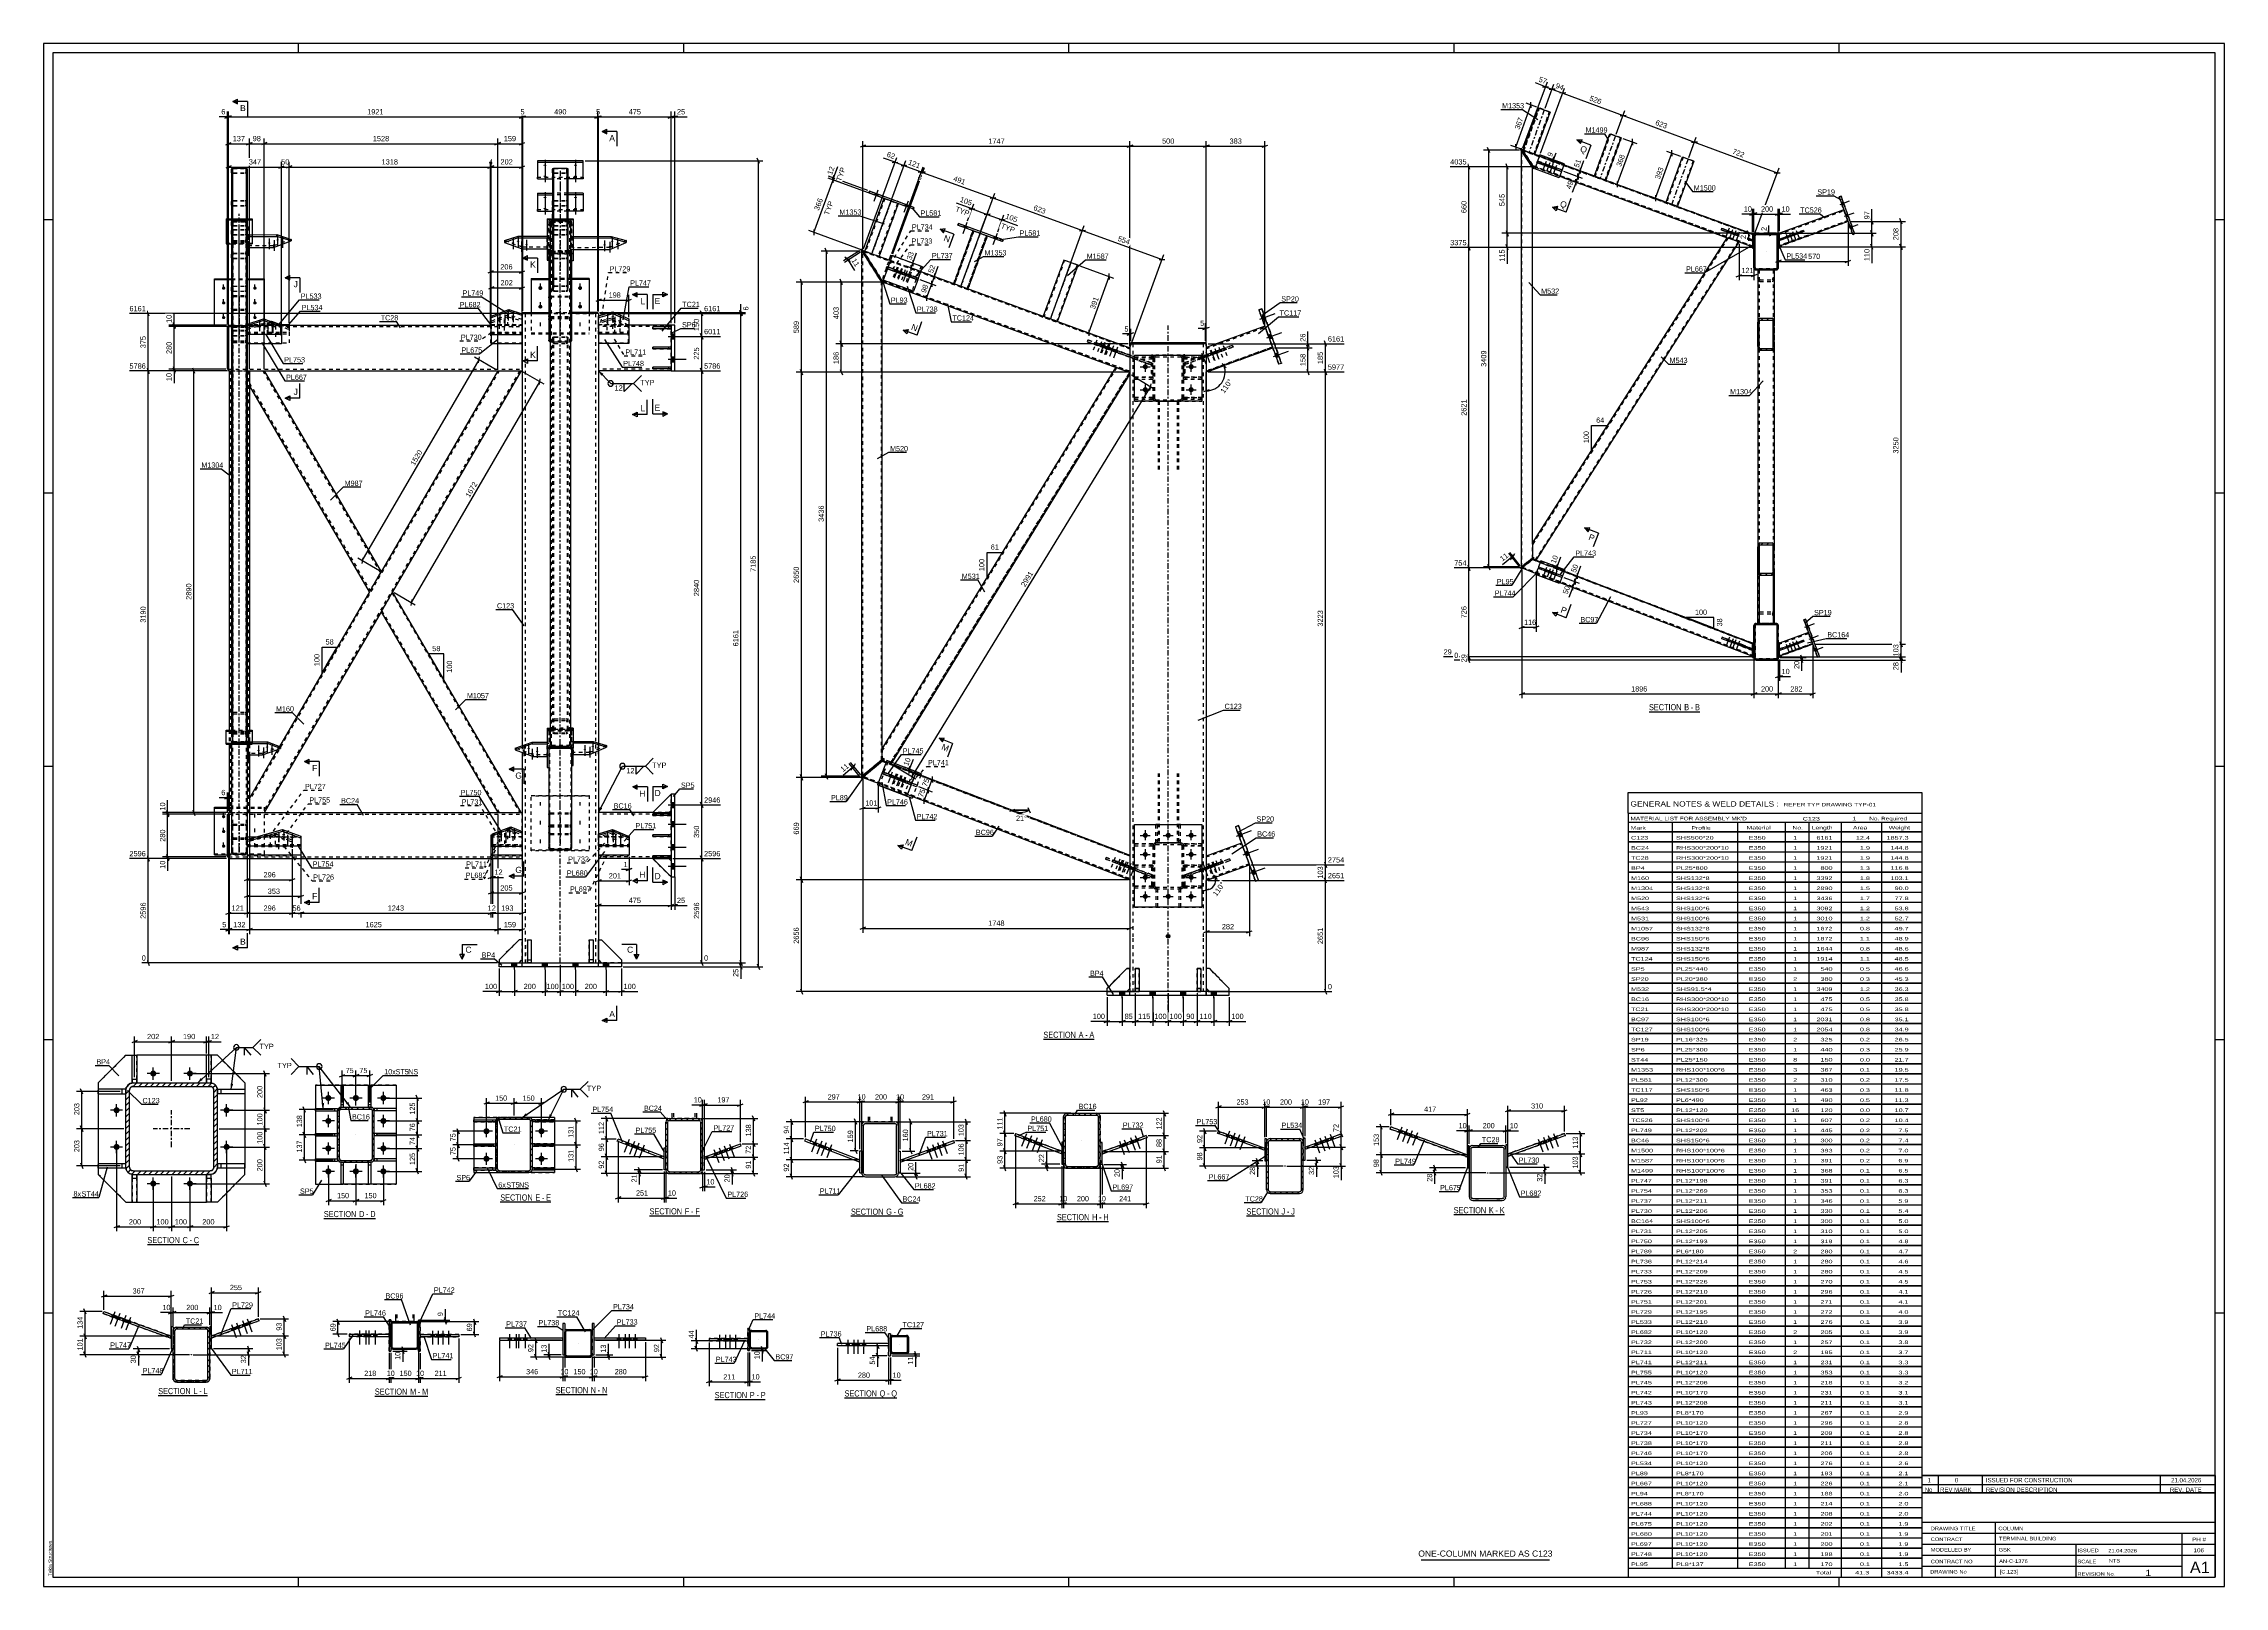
# Model space of a CAD drawing. Header units: millimetres. Extents: x -282 to 907, y -340 to 501.
import ezdxf

# ---------------------------------------------------------------- set-up
doc = ezdxf.new("R2010")
doc.units = ezdxf.units.MM
doc.linetypes.add('DXK_LINE_DOT2', pattern=[3.9198, 1.9599, -1.9599])
doc.linetypes.add('DXK_LINE_DOT3', pattern=[5.9187, 2.979, -0.9799, 0.9799, -0.9799])
doc.styles.add('Arial', font='ARIAL.TTF', dxfattribs={"height": 0.2})
doc.styles.add('Arial Narrow', font='ARIALN.TTF', dxfattribs={"height": 0.2})

# ---------------------------------------------------------------- blocks, each defined once
blk = doc.blocks.new('Unknown-284934793-18 - 61939')
at = {"color": 6, "linetype": 'Continuous'}
blk.add_line((158.5, -138), (187, -138), dxfattribs=at)
at = {"color": 0, "linetype": 'Continuous'}
blk.add_wipeout([(176.6, -137.3), (176.6, -133.8), (158.5, -133.8), (158.5, -137.3)], dxfattribs=at)
blk.add_wipeout([(180.6, -137.3), (180.6, -133.8), (177.7, -133.8), (177.7, -137.3)], dxfattribs=at)
at = {"color": 7, "linetype": 'Continuous', "style": 'Arial Narrow'}
blk.add_text('SECTION ', height=3.34, dxfattribs=at).set_placement((158.5, -137.3))
at = {"color": 0, "linetype": 'Continuous'}
blk.add_wipeout([(183, -137.3), (183, -133.8), (181.7, -133.8), (181.7, -137.3)], dxfattribs=at)
blk.add_wipeout([(187, -137.3), (187, -133.8), (184, -133.8), (184, -137.3)], dxfattribs=at)
at = {"color": 7, "linetype": 'Continuous', "style": 'Arial Narrow'}
for s, p in [('G', (177.7, -137.3)), ('-', (181.7, -137.3)), ('G', (184, -137.3))]:
    blk.add_text(s, height=3.34, dxfattribs=at).set_placement(p)
blk = doc.blocks.new('Unknown-284934793-1132')
at = {"color": 5, "linetype": 'Continuous'}
for p, q in [((907.3, 501.1), (-281.7, 501.1)), ((-281.7, 501.1), (-281.7, -339.9)), ((-142.7, 496.1), (-142.7, 501.1)), ((67.3, 496.1), (67.3, 501.1)), ((277.3, 496.1), (277.3, 501.1)), ((487.3, 496.1), (487.3, 501.1)), ((697.3, 496.1), (697.3, 501.1)), ((907.3, -339.9), (907.3, 501.1)), ((902.3, 496.1), (-276.7, 496.1)), ((-276.7, 496.1), (-276.7, -334.9)), ((902.3, -334.9), (902.3, 496.1)), ((-276.7, 405.1), (-281.7, 405.1)), ((907.3, 405.1), (902.3, 405.1)), ((-276.7, 256.1), (-281.7, 256.1)), ((907.3, 256.1), (902.3, 256.1)), ((-276.7, 107.1), (-281.7, 107.1)), ((907.3, 107.1), (902.3, 107.1)), ((-276.7, -41.9), (-281.7, -41.9)), ((907.3, -41.9), (902.3, -41.9)), ((-276.7, -190.9), (-281.7, -190.9)), ((907.3, -190.9), (902.3, -190.9)), ((-281.7, -339.9), (907.3, -339.9)), ((-276.7, -334.9), (902.3, -334.9)), ((-142.7, -339.9), (-142.7, -334.9)), ((67.3, -339.9), (67.3, -334.9)), ((277.3, -339.9), (277.3, -334.9)), ((487.3, -339.9), (487.3, -334.9)), ((697.3, -339.9), (697.3, -334.9))]:
    blk.add_line(p, q, dxfattribs=at)
at = {"color": 174, "linetype": 'Continuous', "style": 'Arial'}
blk.add_text('Tekla Structures', height=1.91, rotation=90, dxfattribs=at).set_placement((-277.2, -334.4))
blk = doc.blocks.new('Unknown-284934793-12 - 50568')
at = {"color": 6, "linetype": 'Continuous'}
blk.add_line((263.4, -41.6), (291.1, -41.6), dxfattribs=at)
at = {"color": 0, "linetype": 'Continuous'}
blk.add_wipeout([(281.5, -40.9), (281.5, -37.4), (263.4, -37.4), (263.4, -40.9)], dxfattribs=at)
blk.add_wipeout([(285.1, -40.9), (285.1, -37.4), (282.6, -37.4), (282.6, -40.9)], dxfattribs=at)
at = {"color": 7, "linetype": 'Continuous', "style": 'Arial Narrow'}
blk.add_text('SECTION ', height=3.34, dxfattribs=at).set_placement((263.4, -40.9))
at = {"color": 0, "linetype": 'Continuous'}
blk.add_wipeout([(287.5, -40.9), (287.5, -37.4), (286.2, -37.4), (286.2, -40.9)], dxfattribs=at)
blk.add_wipeout([(291.1, -40.9), (291.1, -37.4), (288.5, -37.4), (288.5, -40.9)], dxfattribs=at)
at = {"color": 7, "linetype": 'Continuous', "style": 'Arial Narrow'}
for s, p in [('A', (282.6, -40.9)), ('-', (286.2, -40.9)), ('A', (288.5, -40.9))]:
    blk.add_text(s, height=3.34, dxfattribs=at).set_placement(p)
blk = doc.blocks.new('Unknown-284934793-13 - 53557')
at = {"color": 6, "linetype": 'Continuous'}
blk.add_line((593.6, 136.9), (621.3, 136.9), dxfattribs=at)
at = {"color": 0, "linetype": 'Continuous'}
blk.add_wipeout([(611.8, 137.7), (611.8, 141.2), (593.6, 141.2), (593.6, 137.7)], dxfattribs=at)
blk.add_wipeout([(615.4, 137.7), (615.4, 141.2), (612.8, 141.2), (612.8, 137.7)], dxfattribs=at)
at = {"color": 7, "linetype": 'Continuous', "style": 'Arial Narrow'}
blk.add_text('SECTION ', height=3.34, dxfattribs=at).set_placement((593.6, 137.7))
at = {"color": 0, "linetype": 'Continuous'}
blk.add_wipeout([(617.7, 137.7), (617.7, 141.2), (616.4, 141.2), (616.4, 137.7)], dxfattribs=at)
blk.add_wipeout([(621.3, 137.7), (621.3, 141.2), (618.7, 141.2), (618.7, 137.7)], dxfattribs=at)
at = {"color": 7, "linetype": 'Continuous', "style": 'Arial Narrow'}
for s, p in [('B', (612.8, 137.7)), ('-', (616.4, 137.7)), ('B', (618.7, 137.7))]:
    blk.add_text(s, height=3.34, dxfattribs=at).set_placement(p)
blk = doc.blocks.new('Unknown-284934793-14 - 57118')
at = {"color": 6, "linetype": 'Continuous'}
blk.add_line((-225.1, -153.6), (-197, -153.6), dxfattribs=at)
at = {"color": 0, "linetype": 'Continuous'}
blk.add_wipeout([(-207, -152.8), (-207, -149.3), (-225.1, -149.3), (-225.1, -152.8)], dxfattribs=at)
blk.add_wipeout([(-203.2, -152.8), (-203.2, -149.3), (-205.9, -149.3), (-205.9, -152.8)], dxfattribs=at)
at = {"color": 7, "linetype": 'Continuous', "style": 'Arial Narrow'}
blk.add_text('SECTION ', height=3.34, dxfattribs=at).set_placement((-225.1, -152.8))
at = {"color": 0, "linetype": 'Continuous'}
blk.add_wipeout([(-200.9, -152.8), (-200.9, -149.3), (-202.1, -149.3), (-202.1, -152.8)], dxfattribs=at)
blk.add_wipeout([(-197, -152.8), (-197, -149.3), (-199.8, -149.3), (-199.8, -152.8)], dxfattribs=at)
at = {"color": 7, "linetype": 'Continuous', "style": 'Arial Narrow'}
for s, p in [('C', (-205.9, -152.8)), ('-', (-202.1, -152.8)), ('C', (-199.8, -152.8))]:
    blk.add_text(s, height=3.34, dxfattribs=at).set_placement(p)
blk = doc.blocks.new('Unknown-284934793-15 - 57424')
at = {"color": 6, "linetype": 'Continuous'}
blk.add_line((-128.9, -139.3), (-100.8, -139.3), dxfattribs=at)
at = {"color": 0, "linetype": 'Continuous'}
blk.add_wipeout([(-110.7, -138.6), (-110.7, -135.1), (-128.9, -135.1), (-128.9, -138.6)], dxfattribs=at)
blk.add_wipeout([(-106.9, -138.6), (-106.9, -135.1), (-109.7, -135.1), (-109.7, -138.6)], dxfattribs=at)
at = {"color": 7, "linetype": 'Continuous', "style": 'Arial Narrow'}
blk.add_text('SECTION ', height=3.34, dxfattribs=at).set_placement((-128.9, -138.6))
at = {"color": 0, "linetype": 'Continuous'}
blk.add_wipeout([(-104.6, -138.6), (-104.6, -135.1), (-105.9, -135.1), (-105.9, -138.6)], dxfattribs=at)
blk.add_wipeout([(-100.8, -138.6), (-100.8, -135.1), (-103.6, -135.1), (-103.6, -138.6)], dxfattribs=at)
at = {"color": 7, "linetype": 'Continuous', "style": 'Arial Narrow'}
for s, p in [('D', (-109.7, -138.6)), ('-', (-105.9, -138.6)), ('D', (-103.6, -138.6))]:
    blk.add_text(s, height=3.34, dxfattribs=at).set_placement(p)
blk = doc.blocks.new('Unknown-284934793-16 - 57637')
at = {"color": 6, "linetype": 'Continuous'}
blk.add_line((-32.7, -130.3), (-5.1, -130.3), dxfattribs=at)
at = {"color": 0, "linetype": 'Continuous'}
blk.add_wipeout([(-14.6, -129.6), (-14.6, -126.1), (-32.7, -126.1), (-32.7, -129.6)], dxfattribs=at)
blk.add_wipeout([(-11, -129.6), (-11, -126.1), (-13.6, -126.1), (-13.6, -129.6)], dxfattribs=at)
at = {"color": 7, "linetype": 'Continuous', "style": 'Arial Narrow'}
blk.add_text('SECTION ', height=3.34, dxfattribs=at).set_placement((-32.7, -129.6))
at = {"color": 0, "linetype": 'Continuous'}
blk.add_wipeout([(-8.7, -129.6), (-8.7, -126.1), (-10, -126.1), (-10, -129.6)], dxfattribs=at)
blk.add_wipeout([(-5.1, -129.6), (-5.1, -126.1), (-7.7, -126.1), (-7.7, -129.6)], dxfattribs=at)
at = {"color": 7, "linetype": 'Continuous', "style": 'Arial Narrow'}
for s, p in [('E', (-13.6, -129.6)), ('-', (-10, -129.6)), ('E', (-7.7, -129.6))]:
    blk.add_text(s, height=3.34, dxfattribs=at).set_placement(p)
blk = doc.blocks.new('Unknown-284934793-17 - 60447')
at = {"color": 6, "linetype": 'Continuous'}
blk.add_line((48.7, -137.9), (76, -137.9), dxfattribs=at)
at = {"color": 0, "linetype": 'Continuous'}
blk.add_wipeout([(66.9, -137.1), (66.9, -133.6), (48.7, -133.6), (48.7, -137.1)], dxfattribs=at)
blk.add_wipeout([(70.2, -137.1), (70.2, -133.6), (67.9, -133.6), (67.9, -137.1)], dxfattribs=at)
blk.add_wipeout([(72.6, -137.1), (72.6, -133.6), (71.3, -133.6), (71.3, -137.1)], dxfattribs=at)
at = {"color": 7, "linetype": 'Continuous', "style": 'Arial Narrow'}
blk.add_text('SECTION ', height=3.34, dxfattribs=at).set_placement((48.7, -137.1))
at = {"color": 0, "linetype": 'Continuous'}
blk.add_wipeout([(76, -137.1), (76, -133.6), (73.6, -133.6), (73.6, -137.1)], dxfattribs=at)
at = {"color": 7, "linetype": 'Continuous', "style": 'Arial Narrow'}
for s, p in [('F', (67.9, -137.1)), ('-', (71.3, -137.1)), ('F', (73.6, -137.1))]:
    blk.add_text(s, height=3.34, dxfattribs=at).set_placement(p)
blk = doc.blocks.new('Unknown-284934793-19 - 62374')
at = {"color": 6, "linetype": 'Continuous'}
blk.add_line((270.8, -141), (298.9, -141), dxfattribs=at)
at = {"color": 0, "linetype": 'Continuous'}
blk.add_wipeout([(288.9, -140.3), (288.9, -136.8), (270.8, -136.8), (270.8, -140.3)], dxfattribs=at)
blk.add_wipeout([(292.8, -140.3), (292.8, -136.8), (290, -136.8), (290, -140.3)], dxfattribs=at)
at = {"color": 7, "linetype": 'Continuous', "style": 'Arial Narrow'}
blk.add_text('SECTION ', height=3.34, dxfattribs=at).set_placement((270.8, -140.3))
at = {"color": 0, "linetype": 'Continuous'}
blk.add_wipeout([(295.1, -140.3), (295.1, -136.8), (293.8, -136.8), (293.8, -140.3)], dxfattribs=at)
blk.add_wipeout([(298.9, -140.3), (298.9, -136.8), (296.1, -136.8), (296.1, -140.3)], dxfattribs=at)
at = {"color": 7, "linetype": 'Continuous', "style": 'Arial Narrow'}
for s, p in [('H', (290, -140.3)), ('-', (293.8, -140.3)), ('H', (296.1, -140.3))]:
    blk.add_text(s, height=3.34, dxfattribs=at).set_placement(p)
blk = doc.blocks.new('Unknown-284934793-20 - 62784')
at = {"color": 6, "linetype": 'Continuous'}
blk.add_line((374.1, -137.9), (400.4, -137.9), dxfattribs=at)
at = {"color": 0, "linetype": 'Continuous'}
blk.add_wipeout([(392.2, -137.2), (392.2, -133.7), (374.1, -133.7), (374.1, -137.2)], dxfattribs=at)
blk.add_wipeout([(395.1, -137.2), (395.1, -133.7), (393.2, -133.7), (393.2, -137.2)], dxfattribs=at)
blk.add_wipeout([(397.5, -137.2), (397.5, -133.7), (396.2, -133.7), (396.2, -137.2)], dxfattribs=at)
at = {"color": 7, "linetype": 'Continuous', "style": 'Arial Narrow'}
blk.add_text('SECTION ', height=3.34, dxfattribs=at).set_placement((374.1, -137.2))
at = {"color": 0, "linetype": 'Continuous'}
blk.add_wipeout([(400.4, -137.2), (400.4, -133.7), (398.5, -133.7), (398.5, -137.2)], dxfattribs=at)
at = {"color": 7, "linetype": 'Continuous', "style": 'Arial Narrow'}
for s, p in [('J', (393.2, -137.2)), ('-', (396.2, -137.2)), ('J', (398.5, -137.2))]:
    blk.add_text(s, height=3.34, dxfattribs=at).set_placement(p)
blk = doc.blocks.new('Unknown-284934793-21 - 63789')
at = {"color": 6, "linetype": 'Continuous'}
blk.add_line((-219.2, -235.8), (-192.4, -235.8), dxfattribs=at)
at = {"color": 0, "linetype": 'Continuous'}
blk.add_wipeout([(-201.1, -235.1), (-201.1, -231.6), (-219.2, -231.6), (-219.2, -235.1)], dxfattribs=at)
blk.add_wipeout([(-197.9, -235.1), (-197.9, -231.6), (-200, -231.6), (-200, -235.1)], dxfattribs=at)
blk.add_wipeout([(-195.6, -235.1), (-195.6, -231.6), (-196.8, -231.6), (-196.8, -235.1)], dxfattribs=at)
at = {"color": 7, "linetype": 'Continuous', "style": 'Arial Narrow'}
blk.add_text('SECTION ', height=3.34, dxfattribs=at).set_placement((-219.2, -235.1))
at = {"color": 0, "linetype": 'Continuous'}
blk.add_wipeout([(-192.4, -235.1), (-192.4, -231.6), (-194.5, -231.6), (-194.5, -235.1)], dxfattribs=at)
at = {"color": 7, "linetype": 'Continuous', "style": 'Arial Narrow'}
for s, p in [('L', (-200, -235.1)), ('-', (-196.8, -235.1)), ('L', (-194.5, -235.1))]:
    blk.add_text(s, height=3.34, dxfattribs=at).set_placement(p)
blk = doc.blocks.new('Unknown-284934793-22 - 63347')
at = {"color": 6, "linetype": 'Continuous'}
blk.add_line((487.1, -137.2), (514.8, -137.2), dxfattribs=at)
at = {"color": 0, "linetype": 'Continuous'}
blk.add_wipeout([(505.2, -136.5), (505.2, -133), (487.1, -133), (487.1, -136.5)], dxfattribs=at)
blk.add_wipeout([(508.8, -136.5), (508.8, -133), (506.3, -133), (506.3, -136.5)], dxfattribs=at)
at = {"color": 7, "linetype": 'Continuous', "style": 'Arial Narrow'}
blk.add_text('SECTION ', height=3.34, dxfattribs=at).set_placement((487.1, -136.5))
at = {"color": 0, "linetype": 'Continuous'}
blk.add_wipeout([(511.2, -136.5), (511.2, -133), (509.9, -133), (509.9, -136.5)], dxfattribs=at)
blk.add_wipeout([(514.8, -136.5), (514.8, -133), (512.2, -133), (512.2, -136.5)], dxfattribs=at)
at = {"color": 7, "linetype": 'Continuous', "style": 'Arial Narrow'}
for s, p in [('K', (506.3, -136.5)), ('-', (509.9, -136.5)), ('K', (512.2, -136.5))]:
    blk.add_text(s, height=3.34, dxfattribs=at).set_placement(p)
blk = doc.blocks.new('Unknown-284934793-23 - 64325')
at = {"color": 6, "linetype": 'Continuous'}
blk.add_line((-101.1, -236.2), (-72.2, -236.2), dxfattribs=at)
at = {"color": 0, "linetype": 'Continuous'}
blk.add_wipeout([(-83, -235.4), (-83, -231.9), (-101.1, -231.9), (-101.1, -235.4)], dxfattribs=at)
blk.add_wipeout([(-78.7, -235.4), (-78.7, -231.9), (-81.9, -231.9), (-81.9, -235.4)], dxfattribs=at)
at = {"color": 7, "linetype": 'Continuous', "style": 'Arial Narrow'}
blk.add_text('SECTION ', height=3.34, dxfattribs=at).set_placement((-101.1, -235.4))
at = {"color": 0, "linetype": 'Continuous'}
blk.add_wipeout([(-76.4, -235.4), (-76.4, -231.9), (-77.7, -231.9), (-77.7, -235.4)], dxfattribs=at)
blk.add_wipeout([(-72.2, -235.4), (-72.2, -231.9), (-75.3, -231.9), (-75.3, -235.4)], dxfattribs=at)
at = {"color": 7, "linetype": 'Continuous', "style": 'Arial Narrow'}
for s, p in [('M', (-81.9, -235.4)), ('-', (-77.7, -235.4)), ('M', (-75.3, -235.4))]:
    blk.add_text(s, height=3.34, dxfattribs=at).set_placement(p)
blk = doc.blocks.new('Unknown-284934793-24 - 64685')
at = {"color": 6, "linetype": 'Continuous'}
blk.add_line((-2.5, -235.3), (25.5, -235.3), dxfattribs=at)
at = {"color": 0, "linetype": 'Continuous'}
blk.add_wipeout([(15.6, -234.6), (15.6, -231.1), (-2.5, -231.1), (-2.5, -234.6)], dxfattribs=at)
blk.add_wipeout([(19.4, -234.6), (19.4, -231.1), (16.6, -231.1), (16.6, -234.6)], dxfattribs=at)
at = {"color": 7, "linetype": 'Continuous', "style": 'Arial Narrow'}
blk.add_text('SECTION ', height=3.34, dxfattribs=at).set_placement((-2.5, -234.6))
at = {"color": 0, "linetype": 'Continuous'}
blk.add_wipeout([(21.7, -234.6), (21.7, -231.1), (20.4, -231.1), (20.4, -234.6)], dxfattribs=at)
blk.add_wipeout([(25.5, -234.6), (25.5, -231.1), (22.8, -231.1), (22.8, -234.6)], dxfattribs=at)
at = {"color": 7, "linetype": 'Continuous', "style": 'Arial Narrow'}
for s, p in [('N', (16.6, -234.6)), ('-', (20.4, -234.6)), ('N', (22.8, -234.6))]:
    blk.add_text(s, height=3.34, dxfattribs=at).set_placement(p)
blk = doc.blocks.new('Unknown-284934793-25 - 65110')
at = {"color": 6, "linetype": 'Continuous'}
blk.add_line((84.2, -238.1), (111.8, -238.1), dxfattribs=at)
at = {"color": 0, "linetype": 'Continuous'}
blk.add_wipeout([(102.3, -237.3), (102.3, -233.8), (84.2, -233.8), (84.2, -237.3)], dxfattribs=at)
blk.add_wipeout([(105.9, -237.3), (105.9, -233.8), (103.3, -233.8), (103.3, -237.3)], dxfattribs=at)
at = {"color": 7, "linetype": 'Continuous', "style": 'Arial Narrow'}
blk.add_text('SECTION ', height=3.34, dxfattribs=at).set_placement((84.2, -237.3))
at = {"color": 0, "linetype": 'Continuous'}
blk.add_wipeout([(108.2, -237.3), (108.2, -233.8), (107, -233.8), (107, -237.3)], dxfattribs=at)
blk.add_wipeout([(111.8, -237.3), (111.8, -233.8), (109.3, -233.8), (109.3, -237.3)], dxfattribs=at)
at = {"color": 7, "linetype": 'Continuous', "style": 'Arial Narrow'}
for s, p in [('P', (103.3, -237.3)), ('-', (107, -237.3)), ('P', (109.3, -237.3))]:
    blk.add_text(s, height=3.34, dxfattribs=at).set_placement(p)
blk = doc.blocks.new('Unknown-284934793-26 - 65355')
at = {"color": 6, "linetype": 'Continuous'}
blk.add_line((155, -237.2), (183.5, -237.2), dxfattribs=at)
at = {"color": 0, "linetype": 'Continuous'}
blk.add_wipeout([(173.1, -236.4), (173.1, -232.9), (155, -232.9), (155, -236.4)], dxfattribs=at)
blk.add_wipeout([(177.1, -236.4), (177.1, -232.9), (174.1, -232.9), (174.1, -236.4)], dxfattribs=at)
at = {"color": 7, "linetype": 'Continuous', "style": 'Arial Narrow'}
blk.add_text('SECTION ', height=3.34, dxfattribs=at).set_placement((155, -236.4))
at = {"color": 0, "linetype": 'Continuous'}
blk.add_wipeout([(179.4, -236.4), (179.4, -232.9), (178.2, -232.9), (178.2, -236.4)], dxfattribs=at)
blk.add_wipeout([(183.5, -236.4), (183.5, -232.9), (180.5, -232.9), (180.5, -236.4)], dxfattribs=at)
at = {"color": 7, "linetype": 'Continuous', "style": 'Arial Narrow'}
for s, p in [('Q', (174.1, -236.4)), ('-', (178.2, -236.4)), ('Q', (180.5, -236.4))]:
    blk.add_text(s, height=3.34, dxfattribs=at).set_placement(p)
blk = doc.blocks.new('Bolt-284934793-62080 - 61939')
at = {"linetype": 'Continuous'}
for points in [[(200.3, -103.4), (202, -102.7), (201.6, -101.6), (199.9, -102.2)], [(203.2, -102.3), (204.9, -101.7), (204.4, -100.6), (202.8, -101.2)], [(205.8, -101.4), (207.5, -100.7), (207.1, -99.6), (205.4, -100.2)], [(208.7, -100.3), (210.4, -99.7), (210, -98.6), (208.3, -99.2)]]:
    blk.add_hatch(color=1, dxfattribs=at).paths.add_polyline_path(points)
at = {"color": 1, "linetype": 'Continuous'}
for p, q in [((199.9, -102.2), (200.3, -103.4)), ((200, -100.1), (202.6, -107.1)), ((201.6, -101.6), (202, -102.7)), ((202.8, -101.2), (203.2, -102.3)), ((202.9, -99), (205.5, -106.1)), ((204.4, -100.6), (204.9, -101.7)), ((205.4, -100.2), (205.8, -101.4)), ((205.6, -98), (208.1, -105.1)), ((207.1, -99.6), (207.5, -100.7)), ((208.3, -99.2), (208.7, -100.3)), ((208.4, -97), (211, -104)), ((210, -98.6), (210.4, -99.7))]:
    blk.add_line(p, q, dxfattribs=at)
blk = doc.blocks.new('Part-284934793-62032 - 61939')
at = {"color": 2, "linetype": 'Continuous'}
for p, q in [((163.4, -114.5), (163.4, -102.5)), ((163.4, -102.5), (164.4, -102.5)), ((164.4, -102.5), (164.4, -114.5)), ((163.4, -114.5), (164.4, -114.5))]:
    blk.add_line(p, q, dxfattribs=at)
blk = doc.blocks.new('Part-284934793-62044 - 61939')
at = {"color": 2, "linetype": 'Continuous'}
for p, q in [((164.5, -87.8), (164.4, -88.6)), ((164.4, -114.6), (164.4, -88.6)), ((165.4, -88.6), (165.5, -88.2)), ((165.4, -114.6), (165.4, -88.6)), ((166.4, -86.6), (165.6, -86.8)), ((166, -87.7), (166.4, -87.6)), ((166.4, -86.6), (182.4, -86.6)), ((166.4, -87.6), (182.4, -87.6)), ((183.2, -86.8), (182.4, -86.6)), ((182.4, -87.6), (182.8, -87.7)), ((183.3, -88.2), (183.4, -88.6)), ((183.4, -114.6), (183.4, -88.6)), ((184.4, -88.6), (184.2, -87.8)), ((184.4, -114.6), (184.4, -88.6)), ((164.4, -114.6), (164.5, -115.4)), ((165.5, -115), (165.4, -114.6)), ((165.6, -116.4), (166.4, -116.6)), ((166.4, -115.6), (166, -115.5)), ((166.4, -115.6), (182.4, -115.6)), ((166.4, -116.6), (182.4, -116.6)), ((182.8, -115.5), (182.4, -115.6)), ((182.4, -116.6), (183.2, -116.4)), ((183.4, -114.6), (183.3, -115)), ((184.2, -115.4), (184.4, -114.6))]:
    blk.add_line(p, q, dxfattribs=at)
for centre, radius, start, end in [((166.4, -88.6), 2, 112.5, 157.5), ((166.4, -88.6), 1, 112.5, 157.5), ((182.4, -88.6), 1, 22.5, 67.5), ((182.4, -88.6), 2, 22.5, 67.5), ((166.4, -114.6), 2, 202.5, 247.5), ((166.4, -114.6), 1, 202.5, 247.5), ((182.4, -114.6), 1, 292.5, 337.5), ((182.4, -114.6), 2, 292.5, 337.5)]:
    blk.add_arc(centre, radius, start, end, dxfattribs=at)
blk = doc.blocks.new('Part-284934793-62012 - 61939')
at = {"color": 2, "linetype": 'Continuous'}
for p, q in [((184.4, -114.6), (184.4, -102.6)), ((184.4, -102.6), (185.4, -102.6)), ((185.4, -102.6), (185.4, -114.6)), ((185.4, -114.6), (184.4, -114.6))]:
    blk.add_line(p, q, dxfattribs=at)
blk = doc.blocks.new('Part-284934793-62046 - 61939')
at = {"color": 2, "linetype": 'Continuous'}
for p, q in [((167.8, -83.9), (167.8, -86.6)), ((181, -86.6), (181, -83.9))]:
    blk.add_line(p, q, dxfattribs=at)
at = {"color": 7, "linetype": 'DXK_LINE_DOT2'}
for p, q in [((181, -86.6), (167.8, -86.6)), ((167.8, -86.6), (167.8, -86.6)), ((167.8, -86.6), (181, -86.6)), ((168.6, -83.9), (168.6, -86.6)), ((180.2, -83.9), (180.2, -86.6)), ((181, -86.6), (181, -86.6))]:
    blk.add_line(p, q, dxfattribs=at)
blk = doc.blocks.new('Part-284934793-62051 - 61939')
at = {"color": 2, "linetype": 'Continuous'}
for p, q in [((185.3, -107.5), (214.5, -96.9)), ((214.9, -98.1), (185.7, -108.7)), ((207.1, -100.9), (206.7, -99.7)), ((214.9, -98.1), (214.5, -96.9)), ((185.7, -108.7), (185.3, -107.5))]:
    blk.add_line(p, q, dxfattribs=at)
at = {"color": 7, "linetype": 'DXK_LINE_DOT2'}
blk.add_line((203.1, -102.3), (202.7, -101.2), dxfattribs=at)
blk = doc.blocks.new('Part-284934793-62061 - 61939')
at = {"color": 2, "linetype": 'Continuous'}
for p, q in [((133.7, -96), (133.2, -97.1)), ((133.2, -97.1), (163, -108.5)), ((133.7, -96), (163.4, -107.4)), ((140.8, -100), (141.3, -98.9)), ((163, -108.5), (163.4, -107.4))]:
    blk.add_line(p, q, dxfattribs=at)
at = {"color": 7, "linetype": 'DXK_LINE_DOT2'}
blk.add_line((144.6, -101.4), (145, -100.3), dxfattribs=at)
blk = doc.blocks.new('Bolt-284934793-62090 - 61939')
at = {"linetype": 'Continuous'}
for points in [[(137.7, -98.8), (139.4, -99.5), (139.8, -98.3), (138.1, -97.7)], [(140.6, -99.9), (142.3, -100.6), (142.7, -99.5), (141.1, -98.8)], [(143, -100.9), (144.7, -101.5), (145.1, -100.4), (143.4, -99.7)], [(146, -102), (147.6, -102.6), (148.1, -101.5), (146.4, -100.9)]]:
    blk.add_hatch(color=1, dxfattribs=at).paths.add_polyline_path(points)
at = {"color": 1, "linetype": 'Continuous'}
for p, q in [((139.7, -96.1), (137, -103.2)), ((138.1, -97.7), (137.7, -98.8)), ((139.8, -98.3), (139.4, -99.5)), ((142.6, -97.3), (139.9, -104.3)), ((141.1, -98.8), (140.6, -99.9)), ((145, -98.2), (142.3, -105.2)), ((142.7, -99.5), (142.3, -100.6)), ((143.4, -99.7), (143, -100.9)), ((145.1, -100.4), (144.7, -101.5)), ((147.9, -99.3), (145.3, -106.3)), ((146.4, -100.9), (146, -102)), ((148.1, -101.5), (147.6, -102.6))]:
    blk.add_line(p, q, dxfattribs=at)
blk = doc.blocks.new('Part-284934793-47444 - 47433')
at = {"color": 2, "linetype": 'Continuous'}
for p, q in [((-20.8, 354), (-20.4, 354)), ((-20.8, 354), (-20.8, 353.8)), ((-20.8, 345.4), (-20.8, 118.4)), ((-19, 354), (-6.3, 354)), ((19, 354), (6.2, 354)), ((20.8, 354), (20.4, 354)), ((20.8, 354), (20.8, 352.7)), ((20.8, 345.6), (20.8, 119.8)), ((-20.8, 114.7), (-20.8, 71.6)), ((20.8, 115.7), (20.8, 70.3)), ((-20.8, 66.7), (-20.8, 30.2)), ((20.8, 66.8), (20.8, 30.2)), ((-20.8, 29.2), (-20.8, 12.5)), ((20.8, 29.2), (20.8, 0)), ((-20.8, 1.7), (-20.8, 0))]:
    blk.add_line(p, q, dxfattribs=at)
at = {"color": 7, "linetype": 'DXK_LINE_DOT2'}
for p, q in [((-20.8, 353.8), (-20.8, 345.4)), ((-20.6, 354), (-19, 354)), ((-19.2, 354), (-19.2, 30.2)), ((6.2, 354), (-6.3, 354)), ((20.4, 354), (19, 354)), ((19.2, 354), (19.2, 30.2)), ((20.8, 352.7), (20.8, 345.6)), ((20.8, 119.8), (20.8, 115.7)), ((-20.8, 118.4), (-20.8, 114.7)), ((-20.8, 71.6), (-20.8, 66.7)), ((20.8, 70.3), (20.8, 66.8)), ((-19.2, 29.2), (-19.2, 0)), ((19.2, 29.2), (19.2, 0)), ((-20.8, 12.5), (-20.8, 1.7)), ((-20.8, 0), (20.8, 0))]:
    blk.add_line(p, q, dxfattribs=at)
at = {"color": 7, "linetype": 'DXK_LINE_DOT3'}
for p, q in [((0, 30.2), (0, 354)), ((0, 0), (0, 29.2))]:
    blk.add_line(p, q, dxfattribs=at)
blk = doc.blocks.new('Part-284934793-47492 - 47433')
at = {"color": 2, "linetype": 'Continuous'}
for p, q in [((-20.4, 354), (-20.4, 354.5)), ((-20.4, 354.5), (-6.3, 354.5)), ((-20.4, 354), (-19, 354)), ((20.4, 354.5), (6.2, 354.5)), ((20.4, 354), (19, 354)), ((20.4, 354), (20.4, 354.5))]:
    blk.add_line(p, q, dxfattribs=at)
at = {"color": 7, "linetype": 'DXK_LINE_DOT2'}
for p, q in [((-19, 354), (19, 354)), ((-6.3, 354.5), (6.2, 354.5))]:
    blk.add_line(p, q, dxfattribs=at)
blk = doc.blocks.new('Part-284934793-47501 - 47433')
at = {"color": 2, "linetype": 'Continuous'}
for p, q in [((-12.5, 437.2), (-12.5, 436.2)), ((12.5, 437.2), (-12.5, 437.2)), ((-12.5, 436.2), (-12.5, 427.4)), ((12.5, 436.2), (-12.5, 436.2)), ((12.5, 436.2), (12.5, 437.2)), ((12.5, 427.4), (12.5, 436.2)), ((-12.5, 427.4), (-4.2, 427.4)), ((12.5, 427.4), (4.1, 427.4))]:
    blk.add_line(p, q, dxfattribs=at)
at = {"color": 7, "linetype": 'DXK_LINE_DOT2'}
for p, q in [((-12.5, 427.4), (-12.5, 428.3)), ((-12.5, 428.3), (12.5, 428.3)), ((12.5, 428.3), (12.5, 427.4)), ((-4.2, 427.4), (-4.1, 427.4)), ((4.1, 427.4), (-4.1, 427.4))]:
    blk.add_line(p, q, dxfattribs=at)
blk = doc.blocks.new('Part-284934793-47437 - 47433')
at = {"color": 7, "linetype": 'DXK_LINE_DOT2'}
for p, q in [((-6, 404.5), (-6.2, 404.1)), ((-5.6, 404.8), (-6, 404.5)), ((-5.3, 404.9), (-5.6, 404.8)), ((-5.3, 404.9), (5.2, 404.9)), ((5.6, 404.8), (5.2, 404.9)), ((5.9, 404.5), (5.6, 404.8)), ((6.2, 404.1), (5.9, 404.5)), ((-6.2, 404.1), (-6.3, 403.6)), ((-6.3, 403.6), (-6.3, 386.5)), ((-5.8, 403.6), (-5.7, 403.8)), ((-5.8, 403.6), (-5.8, 339.5)), ((-5.7, 403.8), (-5.6, 404)), ((-5.6, 404), (-5.5, 404.2)), ((-5.5, 404.2), (-5.3, 404.2)), ((-5.3, 404.2), (5.2, 404.2)), ((5.2, 404.2), (5.4, 404.2)), ((5.4, 404.2), (5.6, 404)), ((5.6, 404), (5.7, 403.8)), ((5.7, 403.8), (5.7, 403.6)), ((5.7, 403.6), (5.7, 339.5)), ((6.2, 403.6), (6.2, 404.1)), ((6.2, 403.6), (6.2, 386.5)), ((-6.3, 389), (-6.2, 388.5)), ((-6.2, 388.5), (-6, 388)), ((-6, 388), (-5.6, 387.7)), ((-5.7, 388.7), (-5.8, 389)), ((-5.6, 388.5), (-5.7, 388.7)), ((-5.5, 388.4), (-5.6, 388.5)), ((-5.6, 387.7), (-5.3, 387.6)), ((-5.3, 388.3), (-5.5, 388.4)), ((-5.3, 388.3), (5.2, 388.3)), ((-5.3, 387.6), (5.2, 387.6)), ((5.4, 388.4), (5.2, 388.3)), ((5.2, 387.6), (5.6, 387.7)), ((5.6, 388.5), (5.4, 388.4)), ((5.7, 388.7), (5.6, 388.5)), ((5.6, 387.7), (5.9, 388)), ((5.7, 389), (5.7, 388.7)), ((5.9, 388), (6.2, 388.5)), ((6.2, 388.5), (6.2, 389)), ((-6.3, 350.7), (-6.2, 351.1)), ((-5.7, 350.9), (-5.8, 350.7)), ((-5.6, 351.1), (-5.7, 350.9)), ((-5.6, 351.7), (-5.3, 351.8)), ((-5.5, 351.2), (-5.6, 351.1)), ((-5.3, 351.2), (-5.5, 351.2)), ((-5.3, 351.8), (5.2, 351.8)), ((-5.3, 351.2), (5.2, 351.2)), ((5.2, 351.8), (5.6, 351.7)), ((5.4, 351.2), (5.2, 351.2)), ((5.6, 351.1), (5.4, 351.2)), ((5.7, 350.9), (5.6, 351.1)), ((5.7, 350.7), (5.7, 350.9)), ((6.2, 351.1), (6.2, 350.7)), ((-5.8, 339.5), (-5.7, 339.3)), ((-5.7, 339.3), (-5.6, 339.2)), ((-5.6, 339.2), (-5.5, 339)), ((-5.5, 339), (-5.3, 339)), ((-5.4, 338.5), (-5.5, 338.5)), ((-5.3, 338.5), (-5.4, 338.5)), ((-5.3, 339), (5.2, 339)), ((-5.3, 338.5), (5.2, 338.5)), ((5.2, 339), (5.4, 339)), ((5.5, 338.5), (5.2, 338.5)), ((5.4, 339), (5.6, 339.2)), ((5.6, 339.2), (5.7, 339.3)), ((5.7, 339.3), (5.7, 339.5))]:
    blk.add_line(p, q, dxfattribs=at)
at = {"color": 7, "linetype": 'DXK_LINE_DOT3'}
blk.add_line((0, 341.7), (0, 399.7), dxfattribs=at)
at = {"color": 2, "linetype": 'Continuous'}
for p, q in [((-6.3, 386.5), (-6.3, 339.5)), ((6.2, 386.5), (6.2, 339.5)), ((-6.2, 339.1), (-6.3, 339.5)), ((-5.5, 338.5), (-5.6, 338.5)), ((5.6, 338.5), (5.5, 338.5)), ((6.2, 339.5), (6.2, 339.1))]:
    blk.add_line(p, q, dxfattribs=at)
at = {"color": 7, "linetype": 'DXK_LINE_DOT2'}
for centre, start, end in [((-5.2, 350.8), 114.3329, 159.2536), ((5.2, 350.8), 20.7474, 65.6681)]:
    blk.add_arc(centre, 1.03, start, end, dxfattribs=at)
at = {"color": 2, "linetype": 'Continuous'}
for centre, start, end in [((-5.2, 339.5), 200.7474, 245.6681), ((5.2, 339.5), 294.3329, 339.2536)]:
    blk.add_arc(centre, 1.03, start, end, dxfattribs=at)
blk = doc.blocks.new('Part-284934793-47446 - 47433')
at = {"color": 2, "linetype": 'Continuous'}
for p, q in [((-180.9, 347.7), (-179.2, 347.7)), ((-180.9, 347.7), (-180.9, 322.7)), ((-170.8, 347.7), (-170.8, 347.7)), ((-152.4, 347.7), (-37.7, 347.7)), ((-180.9, 322.7), (-179.2, 322.7)), ((-170.8, 322.7), (-20.8, 322.7))]:
    blk.add_line(p, q, dxfattribs=at)
at = {"color": 7, "linetype": 'DXK_LINE_DOT2'}
for p, q in [((-180.9, 346.9), (-20.8, 346.9)), ((-179.2, 347.7), (-152.4, 347.7)), ((-37.7, 347.7), (-20.8, 347.7)), ((-20.8, 347.7), (-20.8, 322.7)), ((-180.9, 323.6), (-20.8, 323.6)), ((-180.9, 323.6), (-180.9, 323.6)), ((-179.2, 322.7), (-170.8, 322.7))]:
    blk.add_line(p, q, dxfattribs=at)
blk = doc.blocks.new('Part-284934793-47502 - 47433')
at = {"color": 2, "linetype": 'Continuous'}
for p, q in [((-179.2, 432.9), (-179.1, 433)), ((-179.2, 432.9), (-179.2, 405.5)), ((-179.1, 433), (-178.9, 433.1)), ((-178.9, 433.1), (-178.6, 433.2)), ((-178.6, 433.2), (-178.2, 433.2)), ((-178.2, 433.2), (-171.8, 433.2)), ((-171.8, 433.2), (-171.5, 433.2)), ((-171.5, 433.2), (-171.1, 433.1)), ((-171.1, 433.1), (-170.9, 433)), ((-170.9, 433), (-170.8, 432.9)), ((-170.8, 432.9), (-170.8, 405.5))]:
    blk.add_line(p, q, dxfattribs=at)
at = {"color": 7, "linetype": 'DXK_LINE_DOT2'}
for p, q in [((-179.2, 430.7), (-179.2, 432.9)), ((-179.2, 430.7), (-179.2, 402)), ((-179.1, 430.6), (-179.2, 430.7)), ((-178.9, 430.5), (-179.1, 430.6)), ((-178.6, 430.4), (-178.9, 430.5)), ((-178.6, 433), (-178.7, 432.9)), ((-178.7, 430.7), (-178.7, 432.9)), ((-178.7, 432.9), (-178.7, 404.2)), ((-178.7, 430.7), (-178.7, 402)), ((-178.7, 430.7), (-178.6, 430.7)), ((-178.5, 433), (-178.6, 433)), ((-178.6, 430.7), (-178.5, 430.6)), ((-178.2, 430.4), (-178.6, 430.4)), ((-178.4, 433.1), (-178.5, 433)), ((-178.5, 430.6), (-178.4, 430.6)), ((-178.2, 433.1), (-178.4, 433.1)), ((-178.4, 430.6), (-178.2, 430.6)), ((-178.2, 433.1), (-171.8, 433.1)), ((-178.2, 430.6), (-171.8, 430.6)), ((-178.2, 430.4), (-171.8, 430.4)), ((-171.7, 433.1), (-171.8, 433.1)), ((-171.8, 430.6), (-171.7, 430.6)), ((-171.5, 430.4), (-171.8, 430.4)), ((-171.5, 433), (-171.7, 433.1)), ((-171.7, 430.6), (-171.5, 430.6)), ((-171.4, 433), (-171.5, 433)), ((-171.5, 430.6), (-171.4, 430.7)), ((-171.5, 430.6), (-171.5, 430.6)), ((-171.1, 430.5), (-171.5, 430.4)), ((-171.3, 432.9), (-171.4, 433)), ((-171.4, 430.7), (-171.3, 430.7)), ((-171.3, 430.7), (-171.3, 432.9)), ((-171.3, 432.9), (-171.3, 404.2)), ((-171.3, 430.7), (-171.3, 402)), ((-170.9, 430.6), (-171.1, 430.5)), ((-170.8, 430.7), (-170.9, 430.6)), ((-170.8, 430.7), (-170.8, 432.9)), ((-170.8, 430.7), (-170.8, 402)), ((-179.2, 405.5), (-179.2, 404.2)), ((-179.1, 404.3), (-179.2, 404.2)), ((-178.9, 404.4), (-179.1, 404.3)), ((-178.6, 404.5), (-178.9, 404.4)), ((-178.2, 404.5), (-178.6, 404.5)), ((-178.6, 404.3), (-178.5, 404.3)), ((-178.5, 404.3), (-178.4, 404.4)), ((-178.4, 404.4), (-178.2, 404.4)), ((-178.2, 404.5), (-171.8, 404.5)), ((-178.2, 404.4), (-171.8, 404.4)), ((-171.5, 404.5), (-171.8, 404.5)), ((-171.8, 404.4), (-171.7, 404.4)), ((-171.7, 404.4), (-171.5, 404.3)), ((-171.1, 404.4), (-171.5, 404.5)), ((-171.5, 404.3), (-171.4, 404.3)), ((-170.9, 404.3), (-171.1, 404.4)), ((-170.8, 404.2), (-170.9, 404.3)), ((-170.8, 405.5), (-170.8, 404.2)), ((-179.2, 402), (-179.2, 404.2)), ((-179.2, 402), (-179.1, 401.9)), ((-179.1, 401.9), (-178.9, 401.8)), ((-178.9, 401.8), (-178.6, 401.7)), ((-178.7, 404.2), (-178.6, 404.3)), ((-178.7, 402), (-178.7, 404.2)), ((-178.6, 402), (-178.7, 402)), ((-178.5, 401.9), (-178.6, 402)), ((-178.6, 401.7), (-178.2, 401.7)), ((-178.4, 401.9), (-178.5, 401.9)), ((-178.2, 401.9), (-178.4, 401.9)), ((-178.2, 401.9), (-171.8, 401.9)), ((-178.2, 401.7), (-171.8, 401.7)), ((-171.7, 401.9), (-171.8, 401.9)), ((-171.8, 401.7), (-171.5, 401.7)), ((-171.5, 401.9), (-171.7, 401.9)), ((-171.4, 402), (-171.5, 401.9)), ((-171.5, 401.7), (-171.1, 401.8)), ((-171.4, 404.3), (-171.3, 404.2)), ((-171.3, 402), (-171.4, 402)), ((-171.3, 404.2), (-171.3, 402)), ((-171.1, 401.8), (-170.9, 401.9)), ((-170.9, 401.9), (-170.8, 402)), ((-170.8, 402), (-170.8, 404.2))]:
    blk.add_line(p, q, dxfattribs=at)
blk = doc.blocks.new('Part-284934793-47438 - 47433')
at = {"color": 7, "linetype": 'DXK_LINE_DOT2'}
for p, q in [((-4.2, 340.9), (-4.1, 341)), ((-4.2, 340.9), (-4.2, 125.4)), ((-4.1, 338.5), (-4.2, 338.7)), ((-4.1, 341), (-3.9, 341.1)), ((-4, 338.5), (-4.1, 338.5)), ((-4, 338.5), (4, 338.5)), ((-3.9, 338.1), (-4, 338.5)), ((-3.9, 341.1), (-3.6, 341.2)), ((-3.6, 337.7), (-3.9, 338.1)), ((-3.7, 340.9), (-3.7, 125.4)), ((-3.6, 340.9), (-3.7, 340.9)), ((-3.7, 338.7), (-3.6, 338.6)), ((-3.6, 341.2), (-3.2, 341.2)), ((-3.5, 341), (-3.6, 340.9)), ((-3.6, 338.6), (-3.5, 338.5)), ((-3.2, 337.6), (-3.6, 337.7)), ((-3.4, 341), (-3.5, 341)), ((-3.5, 338.5), (-3.4, 338.5)), ((-3.2, 341), (-3.4, 341)), ((-3.4, 338.5), (-3.2, 338.5)), ((-3.2, 341.2), (3.2, 341.2)), ((-3.2, 341), (3.2, 341)), ((-3.2, 338.5), (3.2, 338.5)), ((-3.2, 337.6), (3.2, 337.6)), ((3.2, 341.2), (3.5, 341.2)), ((3.3, 341), (3.2, 341)), ((3.2, 338.5), (3.3, 338.5)), ((3.5, 337.7), (3.2, 337.6)), ((3.5, 341), (3.3, 341)), ((3.3, 338.5), (3.5, 338.5)), ((3.5, 341.2), (3.9, 341.1)), ((3.6, 340.9), (3.5, 341)), ((3.5, 338.5), (3.6, 338.6)), ((3.9, 338.1), (3.5, 337.7)), ((3.7, 340.9), (3.6, 340.9)), ((3.6, 338.6), (3.7, 338.7)), ((3.7, 340.9), (3.7, 125.4)), ((3.9, 341.1), (4.1, 341)), ((4, 338.5), (3.9, 338.1)), ((4.1, 338.5), (4, 338.5)), ((4.1, 341), (4.2, 340.9)), ((4.2, 338.7), (4.1, 338.5)), ((4.2, 340.9), (4.2, 125.4)), ((-4.1, 131.9), (-4.2, 131.2)), ((-3.7, 131.2), (-3.6, 131.5)), ((-3.2, 133.1), (-3.6, 132.9)), ((-3.4, 132.1), (-3.2, 132.1)), ((-3.2, 133.1), (3.2, 133.1)), ((-3.2, 132.1), (3.2, 132.1)), ((3.5, 132.9), (3.2, 133.1)), ((3.2, 132.1), (3.3, 132.1)), ((3.6, 131.5), (3.7, 131.2)), ((4.2, 131.2), (4.1, 131.9)), ((-4.2, 127.9), (-3.7, 127.9)), ((-4.2, 127.4), (-3.7, 127.4)), ((-4.2, 127.4), (-3.7, 127.4)), ((-4.2, 126.8), (-3.7, 126.8)), ((-4.2, 125.4), (-4.1, 125.3)), ((-4.1, 125.3), (-3.9, 125.2)), ((-3.9, 125.2), (-3.6, 125.1)), ((-3.6, 125.4), (-3.7, 125.4)), ((-3.5, 125.3), (-3.6, 125.4)), ((-3.6, 125.1), (-3.2, 125.1)), ((-3.4, 125.3), (-3.5, 125.3)), ((-3.2, 125.3), (-3.4, 125.3)), ((-3.2, 125.3), (3.2, 125.3)), ((-3.2, 125.1), (3.2, 125.1)), ((3.3, 125.3), (3.2, 125.3)), ((3.2, 125.1), (3.5, 125.1)), ((3.5, 125.3), (3.3, 125.3)), ((3.6, 125.4), (3.5, 125.3)), ((3.5, 125.1), (3.9, 125.2)), ((3.7, 125.4), (3.6, 125.4)), ((3.7, 127.9), (4.2, 127.9)), ((3.7, 127.4), (4.2, 127.4)), ((3.7, 127.4), (4.2, 127.4)), ((3.7, 126.8), (4.2, 126.8)), ((3.9, 125.2), (4.1, 125.3)), ((4.1, 125.3), (4.2, 125.4))]:
    blk.add_line(p, q, dxfattribs=at)
for centre, radius, start, end in [((-2.3, 131.6), 1.82, 133.6406, 171.1953), ((-2.7, 131.4), 0.908, 133.6406, 171.1953), ((2.7, 131.4), 0.908, 8.8057, 46.3604), ((2.3, 131.6), 1.82, 8.8057, 46.3604)]:
    blk.add_arc(centre, radius, start, end, dxfattribs=at)
blk = doc.blocks.new('Part-284934793-47503 - 47433')
at = {"color": 7, "linetype": 'DXK_LINE_DOT2'}
for p, q in [((-170.8, 68.6), (-170.8, 58.6)), ((-170.8, 68.6), (-146.1, 68.6)), ((-146.1, 68.6), (-146.1, 58.6)), ((-170.8, 58.6), (-146.1, 58.6))]:
    blk.add_line(p, q, dxfattribs=at)
blk = doc.blocks.new('Part-284934793-47439 - 47433')
at = {"color": 7, "linetype": 'DXK_LINE_DOT2'}
for p, q in [((-178.9, 404.4), (-179.1, 403.9)), ((-178.6, 404.7), (-178.9, 404.4)), ((-178.2, 404.8), (-178.6, 404.7)), ((-178.2, 404.8), (-171.8, 404.8)), ((-171.5, 404.7), (-171.8, 404.8)), ((-171.1, 404.4), (-171.5, 404.7)), ((-170.9, 403.9), (-171.1, 404.4)), ((-179.1, 403.9), (-179.2, 403.4)), ((-179.2, 403.4), (-179.2, 392)), ((-179.2, 394.5), (-179.1, 394)), ((-179.1, 394), (-178.9, 393.6)), ((-178.9, 393.6), (-178.6, 393.3)), ((-178.7, 403.4), (-178.6, 403.7)), ((-178.7, 403.4), (-178.7, 339.2)), ((-178.6, 394.3), (-178.7, 394.5)), ((-178.6, 403.7), (-178.5, 403.9)), ((-178.5, 394), (-178.6, 394.3)), ((-178.6, 393.3), (-178.2, 393.1)), ((-178.5, 403.9), (-178.4, 404.1)), ((-178.4, 393.9), (-178.5, 394)), ((-178.4, 404.1), (-178.2, 404.1)), ((-178.2, 393.8), (-178.4, 393.9)), ((-178.2, 404.1), (-171.8, 404.1)), ((-178.2, 393.8), (-171.8, 393.8)), ((-178.2, 393.1), (-171.8, 393.1)), ((-171.8, 404.1), (-171.7, 404.1)), ((-171.7, 393.9), (-171.8, 393.8)), ((-171.8, 393.1), (-171.5, 393.3)), ((-171.7, 404.1), (-171.5, 403.9)), ((-171.5, 394), (-171.7, 393.9)), ((-171.5, 403.9), (-171.4, 403.7)), ((-171.4, 394.3), (-171.5, 394)), ((-171.5, 393.3), (-171.1, 393.6)), ((-171.4, 403.7), (-171.3, 403.4)), ((-171.3, 394.5), (-171.4, 394.3)), ((-171.3, 403.4), (-171.3, 339.2)), ((-171.1, 393.6), (-170.9, 394)), ((-170.8, 403.4), (-170.9, 403.9)), ((-170.9, 394), (-170.8, 394.5)), ((-170.8, 403.4), (-170.8, 385.7)), ((-179.2, 346), (-179.1, 346.4)), ((-178.6, 346.2), (-178.7, 346)), ((-178.6, 346.9), (-178.2, 347)), ((-178.5, 346.3), (-178.6, 346.2)), ((-178.4, 346.4), (-178.5, 346.3)), ((-178.2, 346.5), (-178.4, 346.4)), ((-178.2, 347), (-171.8, 347)), ((-178.2, 346.5), (-171.8, 346.5)), ((-171.8, 347), (-171.5, 346.9)), ((-171.7, 346.4), (-171.8, 346.5)), ((-171.5, 346.3), (-171.7, 346.4)), ((-171.4, 346.2), (-171.5, 346.3)), ((-171.3, 346), (-171.4, 346.2)), ((-170.9, 346.4), (-170.8, 346)), ((-179.2, 344.4), (-179.2, 339.2)), ((-179.1, 338.8), (-179.2, 339.2)), ((-178.7, 339.2), (-178.6, 339)), ((-178.6, 339), (-178.5, 338.8)), ((-178.2, 338.1), (-178.6, 338.2)), ((-178.5, 338.8), (-178.4, 338.7)), ((-178.4, 338.7), (-178.2, 338.7)), ((-178.2, 338.7), (-171.8, 338.7)), ((-178.2, 338.1), (-171.8, 338.1)), ((-171.8, 338.7), (-171.7, 338.7)), ((-171.6, 338.2), (-171.8, 338.1)), ((-171.7, 338.7), (-171.5, 338.8)), ((-171.5, 338.2), (-171.6, 338.2)), ((-171.5, 338.8), (-171.4, 339)), ((-171.4, 339), (-171.3, 339.2)), ((-170.8, 339.2), (-170.9, 338.8)), ((-170.8, 344.4), (-170.8, 339.2))]:
    blk.add_line(p, q, dxfattribs=at)
at = {"color": 7, "linetype": 'DXK_LINE_DOT3'}
blk.add_line((-175, 339.1), (-175, 402.4), dxfattribs=at)
at = {"color": 2, "linetype": 'Continuous'}
for p, q in [((-179.2, 392), (-179.2, 344.4)), ((-170.8, 385.7), (-170.8, 344.4))]:
    blk.add_line(p, q, dxfattribs=at)
at = {"color": 7, "linetype": 'DXK_LINE_DOT2'}
for centre, start, end in [((-178.1, 346), 114.3404, 159.2604), ((-171.9, 346), 20.7406, 65.6606), ((-178.1, 339.2), 200.7406, 245.6606), ((-171.9, 339.2), 294.3404, 339.2604)]:
    blk.add_arc(centre, 1.03, start, end, dxfattribs=at)
blk = doc.blocks.new('Part-284934793-47440 - 47433')
at = {"color": 2, "linetype": 'Continuous'}
for p, q in [((-178.6, 404.1), (-178.4, 404.3)), ((-178.4, 404.3), (-178.2, 404.4)), ((-178.2, 404.4), (-171.9, 404.4)), ((-171.9, 404.4), (-171.6, 404.3)), ((-171.6, 404.3), (-171.4, 404.1)), ((-178.8, 403.8), (-178.6, 404.1)), ((-178.8, 403.4), (-178.8, 403.8)), ((-178.8, 403.4), (-178.8, 120.8)), ((-171.4, 404.1), (-171.3, 403.8)), ((-171.3, 403.8), (-171.2, 403.4)), ((-171.2, 403.4), (-171.2, 120.8)), ((-178.8, 120.6), (-178.8, 120.8)), ((-178.6, 120.5), (-178.8, 120.6)), ((-178.4, 120.3), (-178.6, 120.5)), ((-178.2, 120.3), (-178.4, 120.3)), ((-178.2, 120.3), (-171.9, 120.3)), ((-171.6, 120.3), (-171.9, 120.3)), ((-171.4, 120.5), (-171.6, 120.3)), ((-171.3, 120.6), (-171.4, 120.5)), ((-171.2, 120.8), (-171.3, 120.6))]:
    blk.add_line(p, q, dxfattribs=at)
at = {"color": 7, "linetype": 'DXK_LINE_DOT3'}
blk.add_line((-175, 113.3), (-175, 408.6), dxfattribs=at)
at = {"color": 7, "linetype": 'DXK_LINE_DOT2'}
for p, q in [((-178.8, 393.4), (-178.8, 393.7)), ((-178.6, 393), (-178.8, 393.4)), ((-178.4, 392.8), (-178.6, 393)), ((-178.4, 403.7), (-178.5, 403.6)), ((-178.5, 403.6), (-178.5, 403.4)), ((-178.5, 403.4), (-178.5, 120.8)), ((-178.5, 393.6), (-178.5, 393.7)), ((-178.4, 393.4), (-178.5, 393.6)), ((-178.3, 403.8), (-178.4, 403.7)), ((-178.4, 393.4), (-178.4, 393.4)), ((-178.4, 393.4), (-178.3, 393.3)), ((-178.2, 392.7), (-178.4, 392.8)), ((-178.2, 403.9), (-178.3, 403.8)), ((-178.3, 393.3), (-178.2, 393.2)), ((-178.2, 403.9), (-171.9, 403.9)), ((-178.2, 393.2), (-171.9, 393.2)), ((-178.2, 392.7), (-171.9, 392.7)), ((-171.7, 403.8), (-171.9, 403.9)), ((-171.9, 393.2), (-171.7, 393.3)), ((-171.6, 392.8), (-171.9, 392.7)), ((-171.6, 403.7), (-171.7, 403.8)), ((-171.7, 393.3), (-171.6, 393.4)), ((-171.6, 403.6), (-171.6, 403.7)), ((-171.5, 403.4), (-171.6, 403.6)), ((-171.6, 393.6), (-171.5, 393.7)), ((-171.6, 393.4), (-171.6, 393.6)), ((-171.4, 393), (-171.6, 392.8)), ((-171.5, 403.4), (-171.5, 120.8)), ((-171.3, 393.4), (-171.4, 393)), ((-171.2, 393.7), (-171.3, 393.4)), ((-178.8, 126), (-178.6, 126.2)), ((-178.8, 125.8), (-178.8, 126)), ((-178.6, 126.2), (-178.4, 126.3)), ((-178.4, 126), (-178.5, 125.9)), ((-178.5, 125.9), (-178.5, 125.8)), ((-178.5, 120.8), (-178.5, 120.7)), ((-178.5, 120.7), (-178.4, 120.6)), ((-178.4, 126.3), (-178.2, 126.3)), ((-178.3, 126), (-178.4, 126)), ((-178.4, 120.6), (-178.3, 120.6)), ((-178.2, 126), (-178.3, 126)), ((-178.3, 120.6), (-178.2, 120.6)), ((-178.2, 126.3), (-171.9, 126.3)), ((-178.2, 126), (-171.9, 126)), ((-178.2, 120.6), (-171.9, 120.6)), ((-171.9, 126.3), (-171.6, 126.3)), ((-171.7, 126), (-171.9, 126)), ((-171.9, 120.6), (-171.7, 120.6)), ((-171.6, 126), (-171.7, 126)), ((-171.7, 120.6), (-171.6, 120.6)), ((-171.6, 126.3), (-171.4, 126.2)), ((-171.6, 125.9), (-171.6, 126)), ((-171.5, 125.8), (-171.6, 125.9)), ((-171.6, 125.9), (-171.6, 125.9)), ((-171.6, 120.7), (-171.5, 120.8)), ((-171.6, 120.6), (-171.6, 120.7)), ((-171.4, 126.2), (-171.3, 126)), ((-171.3, 126), (-171.2, 125.8))]:
    blk.add_line(p, q, dxfattribs=at)
blk = doc.blocks.new('Part-284934793-47505 - 47433')
at = {"color": 7, "linetype": 'DXK_LINE_DOT2'}
for p, q in [((20.8, 347.9), (20.8, 337.9)), ((20.8, 347.9), (37.1, 347.9)), ((37.1, 347.9), (37.1, 337.9)), ((20.8, 337.9), (37.1, 337.9))]:
    blk.add_line(p, q, dxfattribs=at)
blk = doc.blocks.new('Part-284934793-47441 - 47433')
at = {"color": 7, "linetype": 'DXK_LINE_DOT2'}
for p, q in [((-179.1, 125.3), (-179.2, 125)), ((-179.2, 125), (-179.2, 119.2)), ((-179.2, 120.5), (-179.1, 120.2)), ((-178.9, 125.5), (-179.1, 125.3)), ((-179.1, 120.2), (-178.9, 120)), ((-178.6, 125.7), (-178.9, 125.5)), ((-178.9, 120), (-178.6, 119.8)), ((-178.7, 125), (-178.6, 125.2)), ((-178.7, 125), (-178.7, 60.3)), ((-178.6, 120.3), (-178.7, 120.5)), ((-178.2, 125.7), (-178.6, 125.7)), ((-178.6, 125.2), (-178.5, 125.3)), ((-178.5, 120.2), (-178.6, 120.3)), ((-178.6, 119.8), (-178.2, 119.7)), ((-178.5, 125.3), (-178.4, 125.4)), ((-178.4, 120.1), (-178.5, 120.2)), ((-178.4, 125.4), (-178.2, 125.4)), ((-178.2, 120.1), (-178.4, 120.1)), ((-178.2, 125.7), (-171.8, 125.7)), ((-178.2, 125.4), (-171.8, 125.4)), ((-178.2, 120.1), (-171.8, 120.1)), ((-178.2, 119.7), (-171.8, 119.7)), ((-171.5, 125.7), (-171.8, 125.7)), ((-171.8, 125.4), (-171.7, 125.4)), ((-171.7, 120.1), (-171.8, 120.1)), ((-171.8, 119.7), (-171.5, 119.8)), ((-171.8, 119.7), (-171.8, 119.7)), ((-171.7, 125.4), (-171.5, 125.3)), ((-171.5, 120.2), (-171.7, 120.1)), ((-171.1, 125.5), (-171.5, 125.7)), ((-171.5, 125.3), (-171.4, 125.2)), ((-171.4, 120.3), (-171.5, 120.2)), ((-171.5, 119.8), (-171.1, 120)), ((-171.4, 125.2), (-171.3, 125)), ((-171.3, 120.5), (-171.4, 120.3)), ((-171.3, 125), (-171.3, 60.3)), ((-170.9, 125.3), (-171.1, 125.5)), ((-171.1, 120), (-170.9, 120.2)), ((-170.8, 125), (-170.9, 125.3)), ((-170.9, 120.2), (-170.8, 120.5)), ((-170.8, 125), (-170.8, 119.2)), ((-170.8, 117), (-170.8, 109.1)), ((-179.2, 67.1), (-179.1, 67.5)), ((-178.6, 67.3), (-178.7, 67.1)), ((-178.7, 60.3), (-178.6, 60.1)), ((-178.6, 68.1), (-178.2, 68.2)), ((-178.5, 67.5), (-178.6, 67.3)), ((-178.6, 60.1), (-178.5, 60)), ((-178.4, 67.6), (-178.5, 67.5)), ((-178.5, 60), (-178.4, 59.8)), ((-178.2, 67.7), (-178.4, 67.6)), ((-178.4, 59.8), (-178.2, 59.8)), ((-178.2, 68.2), (-171.8, 68.2)), ((-178.2, 67.7), (-171.8, 67.7)), ((-178.2, 59.8), (-171.8, 59.8)), ((-171.8, 68.2), (-171.5, 68.1)), ((-171.7, 67.6), (-171.8, 67.7)), ((-171.8, 59.8), (-171.7, 59.8)), ((-171.5, 67.5), (-171.7, 67.6)), ((-171.7, 59.8), (-171.5, 60)), ((-171.4, 67.3), (-171.5, 67.5)), ((-171.5, 60), (-171.4, 60.1)), ((-171.3, 67.1), (-171.4, 67.3)), ((-171.4, 60.1), (-171.3, 60.3)), ((-170.9, 67.5), (-170.8, 67.1))]:
    blk.add_line(p, q, dxfattribs=at)
at = {"color": 2, "linetype": 'Continuous'}
for p, q in [((-179.2, 119.2), (-179.2, 60.3)), ((-170.8, 119.2), (-170.8, 117)), ((-170.8, 109.1), (-170.8, 60.3)), ((-179.1, 59.9), (-179.2, 60.3)), ((-170.8, 60.3), (-170.9, 59.9)), ((-178.2, 59.3), (-178.6, 59.4)), ((-178.2, 59.3), (-171.8, 59.3)), ((-171.5, 59.4), (-171.8, 59.3))]:
    blk.add_line(p, q, dxfattribs=at)
at = {"color": 7, "linetype": 'DXK_LINE_DOT3'}
blk.add_line((-175, 60.2), (-175, 126.3), dxfattribs=at)
at = {"color": 7, "linetype": 'DXK_LINE_DOT2'}
for centre, start, end in [((-178.1, 67.2), 114.5033, 159.4089), ((-171.9, 67.2), 20.5921, 65.4977)]:
    blk.add_arc(centre, 1.04, start, end, dxfattribs=at)
at = {"color": 2, "linetype": 'Continuous'}
for centre, start, end in [((-178.1, 60.3), 200.5921, 245.4977), ((-171.9, 60.3), 294.5033, 339.4089)]:
    blk.add_arc(centre, 1.04, start, end, dxfattribs=at)
blk = doc.blocks.new('Part-284934793-47507 - 47433')
at = {"color": 2, "linetype": 'Continuous'}
for q in [(-38, 347.7), (-37.7, 347.9)]:
    blk.add_line((-38, 347.9), q, dxfattribs=at)
at = {"color": 7, "linetype": 'DXK_LINE_DOT2'}
for p, q in [((-38, 347.7), (-38, 337.9)), ((-37.7, 347.9), (-20.8, 347.9)), ((-20.8, 347.9), (-20.8, 337.9)), ((-38, 337.9), (-20.8, 337.9))]:
    blk.add_line(p, q, dxfattribs=at)
blk = doc.blocks.new('Part-284934793-47443 - 47433')
at = {"color": 2, "linetype": 'Continuous'}
for p, q in [((-179.2, 344.4), (-179.1, 344.5)), ((-179.2, 344.4), (-179.2, 126.3)), ((-179.1, 344.5), (-178.9, 344.7)), ((-178.9, 344.7), (-178.8, 344.7)), ((-171.2, 344.7), (-171.1, 344.7)), ((-171.1, 344.7), (-170.9, 344.5)), ((-170.9, 344.5), (-170.8, 344.4)), ((-170.8, 344.4), (-170.8, 126.3)), ((-179.1, 135.5), (-179.2, 134.8)), ((-170.8, 134.8), (-170.9, 135.5)), ((-179.2, 126.3), (-178.8, 126.3)), ((-171.2, 126.3), (-170.8, 126.3))]:
    blk.add_line(p, q, dxfattribs=at)
at = {"color": 7, "linetype": 'DXK_LINE_DOT2'}
for p, q in [((-179.1, 342), (-179.2, 342.2)), ((-178.9, 341.9), (-179.1, 342)), ((-178.6, 341.9), (-178.9, 341.9)), ((-178.8, 344.7), (-178.6, 344.7)), ((-178.6, 344.5), (-178.7, 344.4)), ((-178.7, 344.4), (-178.7, 125.3)), ((-178.7, 342.2), (-178.6, 342.1)), ((-178.6, 344.7), (-178.2, 344.8)), ((-178.5, 344.5), (-178.6, 344.5)), ((-178.6, 342.1), (-178.5, 342.1)), ((-178.2, 341.8), (-178.6, 341.9)), ((-178.4, 344.6), (-178.5, 344.5)), ((-178.5, 342.1), (-178.4, 342)), ((-178.2, 344.6), (-178.4, 344.6)), ((-178.4, 342), (-178.2, 342)), ((-178.2, 344.8), (-171.8, 344.8)), ((-178.2, 344.6), (-171.8, 344.6)), ((-178.2, 342), (-171.8, 342)), ((-178.2, 341.8), (-171.8, 341.8)), ((-171.8, 344.8), (-171.5, 344.7)), ((-171.7, 344.6), (-171.8, 344.6)), ((-171.8, 342), (-171.7, 342)), ((-171.5, 341.9), (-171.8, 341.8)), ((-171.5, 344.5), (-171.7, 344.6)), ((-171.7, 342), (-171.5, 342.1)), ((-171.5, 344.7), (-171.2, 344.7)), ((-171.4, 344.5), (-171.5, 344.5)), ((-171.5, 342.1), (-171.4, 342.1)), ((-171.1, 341.9), (-171.5, 341.9)), ((-171.3, 344.4), (-171.4, 344.5)), ((-171.4, 342.1), (-171.3, 342.2)), ((-171.3, 344.4), (-171.3, 125.3)), ((-170.9, 342), (-171.1, 341.9)), ((-170.8, 342.2), (-170.9, 342)), ((-178.7, 134.8), (-178.6, 135.1)), ((-178.4, 136.5), (-178.6, 136.5)), ((-178.2, 136.6), (-178.4, 136.5)), ((-178.4, 135.6), (-178.2, 135.7)), ((-178.2, 136.6), (-171.8, 136.6)), ((-178.2, 135.7), (-171.8, 135.7)), ((-171.6, 136.5), (-171.8, 136.6)), ((-171.8, 135.7), (-171.7, 135.6)), ((-171.5, 136.5), (-171.6, 136.5)), ((-171.4, 135.1), (-171.3, 134.8)), ((-179.2, 126.8), (-178.7, 126.8)), ((-179.2, 126.3), (-179.2, 125.3)), ((-179.2, 126.3), (-178.7, 126.3)), ((-179.2, 125.7), (-178.7, 125.7)), ((-179.2, 125.3), (-179.1, 125.2)), ((-179.1, 125.2), (-178.9, 125.1)), ((-178.9, 125.1), (-178.6, 125)), ((-178.8, 126.3), (-178.7, 126.3)), ((-178.6, 125.2), (-178.7, 125.3)), ((-178.5, 125.2), (-178.6, 125.2)), ((-178.6, 125), (-178.2, 124.9)), ((-178.4, 125.1), (-178.5, 125.2)), ((-178.2, 125.1), (-178.4, 125.1)), ((-178.2, 125.1), (-171.8, 125.1)), ((-178.2, 124.9), (-171.8, 124.9)), ((-171.7, 125.1), (-171.8, 125.1)), ((-171.8, 124.9), (-171.5, 125)), ((-171.5, 125.2), (-171.7, 125.1)), ((-171.4, 125.2), (-171.5, 125.2)), ((-171.5, 125), (-171.1, 125.1)), ((-171.3, 125.3), (-171.4, 125.2)), ((-171.3, 126.8), (-170.8, 126.8)), ((-171.3, 126.3), (-171.2, 126.3)), ((-171.3, 126.3), (-170.8, 126.3)), ((-171.3, 125.7), (-170.8, 125.7)), ((-171.1, 125.1), (-170.9, 125.2)), ((-170.9, 125.2), (-170.8, 125.3)), ((-170.8, 126.3), (-170.8, 125.3))]:
    blk.add_line(p, q, dxfattribs=at)
at = {"color": 2, "linetype": 'Continuous'}
for centre, start, end in [((-177.4, 135.2), 146.4993, 170.8), ((-172.6, 135.2), 9.201, 33.5017)]:
    blk.add_arc(centre, 1.75, start, end, dxfattribs=at)
at = {"color": 7, "linetype": 'DXK_LINE_DOT2'}
for centre, radius, start, end in [((-177.4, 135.2), 1.75, 132.6814, 146.4993), ((-177.8, 135), 0.875, 132.6814, 170.8), ((-172.6, 135.2), 1.75, 33.5017, 47.3196)]:
    blk.add_arc(centre, radius, start, end, dxfattribs=at)
blk = doc.blocks.new('Part-284934793-47447 - 47433')
at = {"color": 7, "linetype": 'DXK_LINE_DOT2'}
for p, q in [((20.8, 347.7), (20.8, 322.7)), ((37.4, 347.7), (20.8, 347.7)), ((60.4, 346.9), (20.8, 346.9)), ((60.4, 322.7), (60.4, 347.7)), ((60.4, 323.6), (20.8, 323.6))]:
    blk.add_line(p, q, dxfattribs=at)
at = {"color": 2, "linetype": 'Continuous'}
for p, q in [((60.4, 347.7), (37.4, 347.7)), ((60.4, 322.7), (20.8, 322.7))]:
    blk.add_line(p, q, dxfattribs=at)
blk = doc.blocks.new('Part-284934793-47448 - 47433')
at = {"color": 2, "linetype": 'Continuous'}
for p, q in [((50.4, 81.9), (20.8, 81.9)), ((60.4, 81.9), (59.2, 81.9)), ((60.4, 56.9), (20.8, 56.9))]:
    blk.add_line(p, q, dxfattribs=at)
at = {"color": 7, "linetype": 'DXK_LINE_DOT2'}
for p, q in [((20.8, 81.9), (20.8, 56.9)), ((60.4, 81.1), (20.8, 81.1)), ((59.2, 81.9), (50.4, 81.9)), ((60.4, 56.9), (60.4, 81.9)), ((60.4, 57.7), (20.8, 57.7))]:
    blk.add_line(p, q, dxfattribs=at)
blk = doc.blocks.new('Part-284934793-47449 - 47433')
at = {"color": 2, "linetype": 'Continuous'}
for p, q in [((-180.5, 322.7), (-180.5, 126.8)), ((-169.5, 314.8), (-169.5, 126.8)), ((-180.5, 119.2), (-180.5, 81.9)), ((-169.5, 113.3), (-169.5, 89.8))]:
    blk.add_line(p, q, dxfattribs=at)
at = {"color": 7, "linetype": 'DXK_LINE_DOT2'}
for p, q in [((-180.5, 322.7), (-169.5, 322.7)), ((-179.8, 322.7), (-179.8, 81.9)), ((-170.2, 322.7), (-170.2, 81.9)), ((-169.5, 322.7), (-169.5, 314.8)), ((-180.5, 126.8), (-180.5, 119.2)), ((-169.5, 126.8), (-169.5, 113.3)), ((-169.5, 89.8), (-169.5, 81.9)), ((-180.5, 81.9), (-169.5, 81.9))]:
    blk.add_line(p, q, dxfattribs=at)
blk = doc.blocks.new('Part-284934793-47450 - 47433')
at = {"color": 2, "linetype": 'Continuous'}
for p, q in [((-169.5, 322.7), (-169.5, 314.8)), ((-161.4, 322.7), (-97.7, 213.2)), ((-104.1, 202.3), (-169.5, 314.8)), ((-98.5, 211.9), (-104.1, 202.3)), ((-97.7, 213.2), (-98.5, 211.9))]:
    blk.add_line(p, q, dxfattribs=at)
at = {"color": 7, "linetype": 'DXK_LINE_DOT2'}
for p, q in [((-169.5, 322.7), (-161.4, 322.7)), ((-162.2, 322.7), (-98.1, 212.6)), ((-169.5, 316.1), (-103.7, 203)), ((-103.7, 203), (-103.7, 203)), ((-97.8, 213.1), (-98.5, 211.9))]:
    blk.add_line(p, q, dxfattribs=at)
blk = doc.blocks.new('Part-284934793-47451 - 47433')
at = {"color": 2, "linetype": 'Continuous'}
for p, q in [((-33.3, 0), (33.3, 0)), ((-20.8, -2.1), (-20.8, 0)), ((20.8, -2.1), (20.8, 0)), ((33.3, 0), (33.3, -2.1)), ((-33.3, -2.1), (-33.3, 0)), ((33.3, -2.1), (-33.3, -2.1))]:
    blk.add_line(p, q, dxfattribs=at)
blk = doc.blocks.new('Part-284934793-47452 - 47433')
at = {"color": 2, "linetype": 'Continuous'}
for p, q in [((15.8, 12.5), (15.8, 0)), ((15.8, 12.5), (17.9, 12.5)), ((17.9, 12.5), (17.9, 0)), ((17.9, 1.7), (15.8, 1.7)), ((15.8, 0), (17.9, 0))]:
    blk.add_line(p, q, dxfattribs=at)
blk = doc.blocks.new('Part-284934793-47453 - 47433')
at = {"color": 2, "linetype": 'Continuous'}
for p, q in [((-17.9, 12.5), (-17.9, 0)), ((-17.9, 12.5), (-15.8, 12.5)), ((-15.8, 12.5), (-15.8, 0)), ((-17.9, 1.7), (-15.8, 1.7)), ((-17.9, 0), (-15.8, 0))]:
    blk.add_line(p, q, dxfattribs=at)
blk = doc.blocks.new('Part-284934793-47454 - 47433')
at = {"color": 7, "linetype": 'DXK_LINE_DOT2'}
for p, q in [((15.8, 0), (15.8, 12.5)), ((15.8, 12.5), (17.9, 12.5)), ((17.9, 12.5), (17.9, 0)), ((17.9, 1.7), (15.8, 1.7)), ((17.9, 0), (15.8, 0))]:
    blk.add_line(p, q, dxfattribs=at)
blk = doc.blocks.new('Part-284934793-47455 - 47433')
at = {"color": 7, "linetype": 'DXK_LINE_DOT2'}
for p, q in [((-17.9, 0), (-17.9, 12.5)), ((-17.9, 12.5), (-15.8, 12.5)), ((-15.8, 12.5), (-15.8, 0)), ((-17.9, 1.7), (-15.8, 1.7)), ((-15.8, 0), (-17.9, 0))]:
    blk.add_line(p, q, dxfattribs=at)
blk = doc.blocks.new('Part-284934793-47456 - 47433')
at = {"color": 7, "linetype": 'DXK_LINE_DOT2'}
for p, q in [((-22.5, 12.5), (-33.3, 1.7)), ((-20.8, 12.5), (-22.5, 12.5)), ((-20.8, 1.7), (-20.8, 12.5)), ((-33.3, 1.7), (-33.3, 0)), ((-22.5, 0), (-20.8, 1.7)), ((-33.3, 0), (-22.5, 0))]:
    blk.add_line(p, q, dxfattribs=at)
blk = doc.blocks.new('Part-284934793-47457 - 47433')
at = {"color": 2, "linetype": 'Continuous'}
for p, q in [((-22.5, 12.5), (-33.3, 1.7)), ((-20.8, 12.5), (-22.5, 12.5)), ((-20.8, 12.5), (-20.8, 1.7)), ((-33.3, 1.7), (-33.3, 0)), ((-22.5, 0), (-20.8, 1.7))]:
    blk.add_line(p, q, dxfattribs=at)
at = {"color": 7, "linetype": 'DXK_LINE_DOT2'}
blk.add_line((-33.3, 0), (-22.5, 0), dxfattribs=at)
blk = doc.blocks.new('Part-284934793-47458 - 47433')
at = {"color": 7, "linetype": 'DXK_LINE_DOT2'}
for p, q in [((20.8, 1.7), (20.8, 12.5)), ((20.8, 12.5), (22.5, 12.5)), ((22.5, 12.5), (33.3, 1.7)), ((22.5, 0), (20.8, 1.7)), ((33.3, 0), (22.5, 0)), ((33.3, 1.7), (33.3, 0))]:
    blk.add_line(p, q, dxfattribs=at)
blk = doc.blocks.new('Part-284934793-47459 - 47433')
at = {"color": 2, "linetype": 'Continuous'}
for p, q in [((20.8, 1.7), (20.8, 12.5)), ((20.8, 12.5), (22.5, 12.5)), ((22.5, 12.5), (33.3, 1.7)), ((22.5, 0), (20.8, 1.7)), ((33.3, 1.7), (33.3, 0)), ((33.3, 0), (33.3, 0))]:
    blk.add_line(p, q, dxfattribs=at)
at = {"color": 7, "linetype": 'DXK_LINE_DOT2'}
blk.add_line((33.3, 0), (22.5, 0), dxfattribs=at)
blk = doc.blocks.new('Part-284934793-47460 - 47433')
at = {"color": 7, "linetype": 'DXK_LINE_DOT2'}
for p, q in [((-6.3, 362.6), (-6.2, 363)), ((-6.3, 362.6), (-6.3, 339.7)), ((-6.2, 363), (-6, 363.3)), ((-6, 363.3), (-5.6, 363.5)), ((-5.7, 362.8), (-5.8, 362.6)), ((-5.8, 362.6), (-5.8, 339.7)), ((-5.6, 362.9), (-5.7, 362.8)), ((-5.6, 363.5), (-5.3, 363.5)), ((-5.5, 363), (-5.6, 362.9)), ((-5.3, 363.1), (-5.5, 363)), ((-5.3, 363.5), (5.2, 363.5)), ((-5.3, 363.1), (5.2, 363.1)), ((5.2, 363.5), (5.6, 363.5)), ((5.4, 363), (5.2, 363.1)), ((5.6, 362.9), (5.4, 363)), ((5.6, 363.5), (5.9, 363.3)), ((5.7, 362.8), (5.6, 362.9)), ((5.7, 362.6), (5.7, 362.8)), ((5.7, 362.6), (5.7, 339.7)), ((5.9, 363.3), (6.2, 363)), ((6.2, 363), (6.2, 362.6)), ((6.2, 362.6), (6.2, 339.7)), ((-6.2, 352.4), (-6.3, 352.7)), ((-6.2, 351.2), (-6.3, 350.8)), ((-6, 352.1), (-6.2, 352.4)), ((-5.6, 351.9), (-6, 352.1)), ((-5.8, 352.7), (-5.7, 352.5)), ((-5.8, 350.8), (-5.7, 351)), ((-5.7, 352.5), (-5.6, 352.4)), ((-5.7, 351), (-5.6, 351.2)), ((-5.6, 352.4), (-5.5, 352.3)), ((-5.3, 351.8), (-5.6, 351.9)), ((-5.3, 351.9), (-5.6, 351.8)), ((-5.6, 351.2), (-5.5, 351.3)), ((-5.5, 352.3), (-5.3, 352.3)), ((-5.5, 351.3), (-5.3, 351.4)), ((-5.3, 352.3), (5.2, 352.3)), ((-5.3, 351.9), (5.2, 351.9)), ((-5.3, 351.8), (5.2, 351.8)), ((-5.3, 351.4), (5.2, 351.4)), ((5.2, 352.3), (5.4, 352.3)), ((5.6, 351.9), (5.2, 351.8)), ((5.6, 351.8), (5.2, 351.9)), ((5.2, 351.4), (5.4, 351.3)), ((5.4, 352.3), (5.6, 352.4)), ((5.4, 351.3), (5.6, 351.2)), ((5.6, 352.4), (5.7, 352.5)), ((5.9, 352.1), (5.6, 351.9)), ((5.6, 351.2), (5.7, 351)), ((5.7, 352.5), (5.7, 352.7)), ((5.7, 351), (5.7, 350.8)), ((6.2, 352.4), (5.9, 352.1)), ((6.2, 352.7), (6.2, 352.4)), ((6.2, 350.8), (6.2, 351.2)), ((-6.3, 339.7), (-6.2, 339.3)), ((-5.7, 339.5), (-5.8, 339.7)), ((-5.6, 339.3), (-5.7, 339.5)), ((-5.5, 339.2), (-5.6, 339.3)), ((-5.6, 338.7), (-5.3, 338.6)), ((-5.3, 339.1), (-5.5, 339.2)), ((-5.3, 339.1), (5.2, 339.1)), ((-5.3, 338.6), (5.2, 338.6)), ((5.4, 339.2), (5.2, 339.1)), ((5.2, 338.6), (5.6, 338.7)), ((5.6, 339.3), (5.4, 339.2)), ((5.7, 339.5), (5.6, 339.3)), ((5.7, 339.7), (5.7, 339.5)), ((6.2, 339.3), (6.2, 339.7))]:
    blk.add_line(p, q, dxfattribs=at)
at = {"color": 7, "linetype": 'DXK_LINE_DOT3'}
blk.add_line((0, 361.1), (0, 341.8), dxfattribs=at)
at = {"color": 7, "linetype": 'DXK_LINE_DOT2'}
for centre, start, end in [((-5.2, 350.9), 114.3204, 159.2422), ((5.2, 350.9), 20.7588, 65.6806), ((-5.2, 339.6), 200.7588, 245.6806), ((5.2, 339.6), 294.3204, 339.2422)]:
    blk.add_arc(centre, 1.03, start, end, dxfattribs=at)
blk = doc.blocks.new('Part-284934793-47461 - 47433')
at = {"color": 7, "linetype": 'DXK_LINE_DOT2'}
for p, q in [((-6.3, 80.8), (-6.2, 81.2)), ((-6.3, 80.8), (-6.3, 62.5)), ((-6.2, 74.1), (-6.3, 73.7)), ((-6.2, 81.2), (-6, 81.5)), ((-6, 81.5), (-5.6, 81.7)), ((-5.7, 81), (-5.8, 80.8)), ((-5.8, 80.8), (-5.8, 62.5)), ((-5.8, 73.7), (-5.7, 73.9)), ((-5.6, 81.2), (-5.7, 81)), ((-5.7, 73.9), (-5.6, 74.1)), ((-5.6, 81.7), (-5.3, 81.8)), ((-5.5, 81.3), (-5.6, 81.2)), ((-5.3, 74.8), (-5.6, 74.7)), ((-5.6, 74.1), (-5.5, 74.2)), ((-5.3, 81.3), (-5.5, 81.3)), ((-5.5, 74.2), (-5.3, 74.2)), ((-5.3, 81.8), (5.2, 81.8)), ((-5.3, 81.3), (5.2, 81.3)), ((-5.3, 74.8), (5.2, 74.8)), ((-5.3, 74.2), (5.2, 74.2)), ((5.2, 81.8), (5.6, 81.7)), ((5.4, 81.3), (5.2, 81.3)), ((5.6, 74.7), (5.2, 74.8)), ((5.2, 74.2), (5.4, 74.2)), ((5.6, 81.2), (5.4, 81.3)), ((5.4, 74.2), (5.6, 74.1)), ((5.6, 81.7), (5.9, 81.5)), ((5.7, 81), (5.6, 81.2)), ((5.6, 74.1), (5.7, 73.9)), ((5.7, 80.8), (5.7, 81)), ((5.7, 80.8), (5.7, 62.5)), ((5.7, 73.9), (5.7, 73.7)), ((5.9, 81.5), (6.2, 81.2)), ((6.2, 81.2), (6.2, 80.8)), ((6.2, 80.8), (6.2, 62.5)), ((6.2, 73.7), (6.2, 74.1)), ((-6.2, 70.6), (-6.3, 71)), ((-6.3, 62.5), (-6.2, 62.1)), ((-6, 70.3), (-6.2, 70.6)), ((-5.6, 70.1), (-6, 70.3)), ((-5.8, 71), (-5.7, 70.8)), ((-5.7, 62.3), (-5.8, 62.5)), ((-5.7, 70.8), (-5.6, 70.6)), ((-5.6, 62.2), (-5.7, 62.3)), ((-5.6, 70.6), (-5.5, 70.5)), ((-5.3, 70), (-5.6, 70.1)), ((-5.5, 62), (-5.6, 62.2)), ((-5.6, 61.6), (-5.3, 61.5)), ((-5.5, 70.5), (-5.3, 70.5)), ((-5.3, 62), (-5.5, 62)), ((-5.3, 70.5), (5.2, 70.5)), ((-5.3, 70), (5.2, 70)), ((-5.3, 62), (5.2, 62)), ((-5.3, 61.5), (5.2, 61.5)), ((5.2, 70.5), (5.4, 70.5)), ((5.6, 70.1), (5.2, 70)), ((5.4, 62), (5.2, 62)), ((5.2, 61.5), (5.6, 61.6)), ((5.4, 70.5), (5.6, 70.6)), ((5.6, 62.2), (5.4, 62)), ((5.6, 70.6), (5.7, 70.8)), ((5.9, 70.3), (5.6, 70.1)), ((5.7, 62.3), (5.6, 62.2)), ((5.7, 70.8), (5.7, 71)), ((5.7, 62.5), (5.7, 62.3)), ((6.2, 70.6), (5.9, 70.3)), ((6.2, 71), (6.2, 70.6)), ((6.2, 62.1), (6.2, 62.5))]:
    blk.add_line(p, q, dxfattribs=at)
at = {"color": 7, "linetype": 'DXK_LINE_DOT3'}
blk.add_line((0, 79.3), (0, 64.7), dxfattribs=at)
at = {"color": 7, "linetype": 'DXK_LINE_DOT2'}
for centre, start, end in [((-5.2, 73.8), 114.3205, 159.2422), ((5.2, 73.8), 20.7588, 65.6806), ((-5.2, 62.5), 200.7588, 245.6806), ((5.2, 62.5), 294.3205, 339.2422)]:
    blk.add_arc(centre, 1.03, start, end, dxfattribs=at)
blk = doc.blocks.new('Part-284934793-47462 - 47433')
at = {"color": 2, "linetype": 'Continuous'}
for p, q in [((-15.8, 373.1), (-15.8, 354.5)), ((-15.8, 373.1), (-6.3, 373.1)), ((-15.8, 372.5), (-6.3, 372.5)), ((15.8, 373.1), (6.2, 373.1)), ((15.8, 372.5), (6.2, 372.5)), ((15.8, 373.1), (15.8, 354.5))]:
    blk.add_line(p, q, dxfattribs=at)
at = {"color": 7, "linetype": 'DXK_LINE_DOT2'}
for p, q in [((6.2, 373.1), (-6.3, 373.1)), ((6.2, 372.5), (-6.3, 372.5)), ((-15.8, 354.5), (-15.8, 342.8)), ((15.8, 354.5), (15.8, 342.8)), ((-15.8, 343.4), (15.8, 343.4)), ((-15.8, 342.8), (15.8, 342.8))]:
    blk.add_line(p, q, dxfattribs=at)
blk = doc.blocks.new('Part-284934793-47463 - 47433')
at = {"color": 7, "linetype": 'DXK_LINE_DOT2'}
for p, q in [((-15.8, 61), (-15.8, 91.3)), ((-15.8, 91.3), (15.8, 91.3)), ((15.8, 90.8), (-15.8, 90.8)), ((15.8, 91.3), (15.8, 61)), ((-15.8, 61.6), (15.8, 61.6)), ((15.8, 61), (-15.8, 61))]:
    blk.add_line(p, q, dxfattribs=at)
blk = doc.blocks.new('Part-284934793-47464 - 47433')
at = {"color": 2, "linetype": 'Continuous'}
for p, q in [((-7.1, 127.9), (-7.1, 117.1)), ((-7.1, 127.9), (-5.5, 127.9)), ((7.1, 127.9), (5.5, 127.9)), ((7.1, 127.9), (7.1, 117.1)), ((-7.1, 117.6), (7.1, 117.6)), ((-7.1, 117.1), (7.1, 117.1))]:
    blk.add_line(p, q, dxfattribs=at)
at = {"color": 7, "linetype": 'DXK_LINE_DOT2'}
for p, q in [((-7.1, 127.4), (7.1, 127.4)), ((5.5, 127.9), (-5.5, 127.9))]:
    blk.add_line(p, q, dxfattribs=at)
blk = doc.blocks.new('Part-284934793-47466 - 47433')
at = {"color": 2, "linetype": 'Continuous'}
for p, q in [((-7.1, 405.6), (-7.1, 405.3)), ((-7.1, 405.6), (7.1, 405.6)), ((-7.1, 405.3), (-7.1, 386.5)), ((-7.1, 405.3), (7.1, 405.3)), ((7.1, 405.6), (7.1, 386.5)), ((-7.1, 386.5), (-5.5, 386.5)), ((7.1, 386.5), (5.5, 386.5))]:
    blk.add_line(p, q, dxfattribs=at)
at = {"color": 7, "linetype": 'DXK_LINE_DOT2'}
for p, q in [((-7.1, 386.8), (7.1, 386.8)), ((-5.5, 386.5), (4.5, 386.5)), ((5.5, 386.5), (4.5, 386.5))]:
    blk.add_line(p, q, dxfattribs=at)
blk = doc.blocks.new('Part-284934793-47468 - 47433')
at = {"color": 7, "linetype": 'DXK_LINE_DOT2'}
for p, q in [((-179.2, 362.7), (-179.1, 363.1)), ((-179.2, 362.7), (-179.2, 339.6)), ((-179.1, 356.4), (-179.2, 356.8)), ((-179.1, 363.1), (-178.9, 363.4)), ((-178.9, 363.4), (-178.6, 363.6)), ((-178.6, 362.9), (-178.7, 362.7)), ((-178.7, 362.7), (-178.7, 339.6)), ((-178.7, 356.8), (-178.6, 356.6)), ((-178.6, 363.6), (-178.2, 363.7)), ((-178.5, 363.1), (-178.6, 362.9)), ((-178.4, 363.2), (-178.5, 363.1)), ((-178.2, 363.2), (-178.4, 363.2)), ((-178.2, 363.7), (-171.8, 363.7)), ((-178.2, 363.2), (-171.8, 363.2)), ((-171.8, 363.7), (-171.5, 363.6)), ((-171.7, 363.2), (-171.8, 363.2)), ((-171.5, 363.1), (-171.7, 363.2)), ((-171.5, 363.6), (-171.1, 363.4)), ((-171.4, 362.9), (-171.5, 363.1)), ((-171.3, 362.7), (-171.4, 362.9)), ((-171.4, 356.6), (-171.3, 356.8)), ((-171.3, 362.7), (-171.3, 339.6)), ((-171.1, 363.4), (-170.9, 363.1)), ((-170.9, 363.1), (-170.8, 362.7)), ((-170.8, 356.8), (-170.9, 356.4)), ((-170.8, 362.7), (-170.8, 339.6)), ((-179.1, 346.7), (-179.2, 346.3)), ((-178.9, 356.1), (-179.1, 356.4)), ((-178.6, 355.9), (-178.9, 356.1)), ((-178.7, 346.3), (-178.6, 346.5)), ((-178.6, 356.6), (-178.5, 356.4)), ((-178.2, 355.8), (-178.6, 355.9)), ((-178.4, 347.4), (-178.6, 347.3)), ((-178.6, 346.5), (-178.5, 346.7)), ((-178.5, 356.4), (-178.4, 356.3)), ((-178.5, 346.7), (-178.4, 346.8)), ((-178.4, 356.3), (-178.2, 356.3)), ((-178.2, 347.4), (-178.4, 347.4)), ((-178.4, 346.8), (-178.2, 346.9)), ((-178.2, 356.3), (-171.8, 356.3)), ((-178.2, 355.8), (-171.8, 355.8)), ((-178.2, 347.4), (-171.8, 347.4)), ((-178.2, 346.9), (-171.8, 346.9)), ((-171.8, 356.3), (-171.7, 356.3)), ((-171.5, 355.9), (-171.8, 355.8)), ((-171.5, 347.3), (-171.8, 347.4)), ((-171.8, 346.9), (-171.7, 346.8)), ((-171.7, 356.3), (-171.5, 356.4)), ((-171.7, 346.8), (-171.5, 346.7)), ((-171.5, 356.4), (-171.4, 356.6)), ((-171.1, 356.1), (-171.5, 355.9)), ((-171.5, 346.7), (-171.4, 346.5)), ((-171.4, 346.5), (-171.3, 346.3)), ((-170.9, 356.4), (-171.1, 356.1)), ((-170.8, 346.3), (-170.9, 346.7)), ((-179.2, 339.6), (-179.1, 339.2)), ((-178.6, 339.4), (-178.7, 339.6)), ((-178.5, 339.2), (-178.6, 339.4)), ((-178.6, 338.6), (-178.2, 338.5)), ((-178.4, 339.1), (-178.5, 339.2)), ((-178.2, 339.1), (-178.4, 339.1)), ((-178.2, 339.1), (-171.8, 339.1)), ((-178.2, 338.5), (-171.8, 338.5)), ((-171.7, 339.1), (-171.8, 339.1)), ((-171.8, 338.5), (-171.5, 338.6)), ((-171.5, 339.2), (-171.7, 339.1)), ((-171.4, 339.4), (-171.5, 339.2)), ((-171.3, 339.6), (-171.4, 339.4)), ((-170.9, 339.2), (-170.8, 339.6))]:
    blk.add_line(p, q, dxfattribs=at)
at = {"color": 7, "linetype": 'DXK_LINE_DOT3'}
blk.add_line((-175, 363.2), (-175, 339.6), dxfattribs=at)
at = {"color": 7, "linetype": 'DXK_LINE_DOT2'}
for centre, start, end in [((-178.1, 346.4), 114.3204, 159.2422), ((-171.9, 346.4), 20.7589, 65.6806), ((-178.1, 339.6), 200.7589, 245.6806), ((-171.9, 339.6), 294.3204, 339.2422)]:
    blk.add_arc(centre, 1.03, start, end, dxfattribs=at)
blk = doc.blocks.new('Part-284934793-47469 - 47433')
at = {"color": 7, "linetype": 'DXK_LINE_DOT2'}
for p, q in [((-179.2, 74.6), (-179.1, 75)), ((-179.2, 74.6), (-179.2, 60.3)), ((-179.1, 75), (-178.9, 75.3)), ((-178.9, 75.3), (-178.6, 75.5)), ((-178.6, 74.8), (-178.7, 74.6)), ((-178.7, 74.6), (-178.7, 60.3)), ((-178.6, 75.5), (-178.2, 75.6)), ((-178.5, 75), (-178.6, 74.8)), ((-178.4, 75.1), (-178.5, 75)), ((-178.2, 75.1), (-178.4, 75.1)), ((-178.2, 75.6), (-171.8, 75.6)), ((-178.2, 75.1), (-171.8, 75.1)), ((-171.8, 75.6), (-171.5, 75.5)), ((-171.7, 75.1), (-171.8, 75.1)), ((-171.5, 75), (-171.7, 75.1)), ((-171.5, 75.5), (-171.1, 75.3)), ((-171.4, 74.8), (-171.5, 75)), ((-171.3, 74.6), (-171.4, 74.8)), ((-171.3, 74.6), (-171.3, 60.3)), ((-171.1, 75.3), (-170.9, 75)), ((-170.9, 75), (-170.8, 74.6)), ((-170.8, 74.6), (-170.8, 60.3)), ((-179.1, 68.3), (-179.2, 68.7)), ((-179.1, 67.4), (-179.2, 67)), ((-179.2, 60.3), (-179.1, 59.8)), ((-178.9, 68), (-179.1, 68.3)), ((-178.6, 67.8), (-178.9, 68)), ((-178.7, 68.7), (-178.6, 68.5)), ((-178.7, 67), (-178.6, 67.2)), ((-178.6, 60), (-178.7, 60.3)), ((-178.6, 68.5), (-178.5, 68.3)), ((-178.4, 68), (-178.6, 68)), ((-178.2, 67.7), (-178.6, 67.8)), ((-178.6, 67.2), (-178.5, 67.4)), ((-178.5, 59.9), (-178.6, 60)), ((-178.5, 68.3), (-178.4, 68.2)), ((-178.5, 67.4), (-178.4, 67.5)), ((-178.4, 59.8), (-178.5, 59.9)), ((-178.4, 68.2), (-178.2, 68.2)), ((-178.2, 68.1), (-178.4, 68)), ((-178.4, 67.5), (-178.2, 67.5)), ((-178.2, 59.7), (-178.4, 59.8)), ((-178.2, 68.2), (-171.8, 68.2)), ((-178.2, 68.1), (-171.8, 68.1)), ((-178.2, 67.7), (-171.8, 67.7)), ((-178.2, 67.5), (-171.8, 67.5)), ((-178.2, 59.7), (-171.8, 59.7)), ((-171.8, 68.2), (-171.7, 68.2)), ((-171.5, 68), (-171.8, 68.1)), ((-171.5, 67.8), (-171.8, 67.7)), ((-171.8, 67.5), (-171.7, 67.5)), ((-171.7, 59.8), (-171.8, 59.7)), ((-171.7, 68.2), (-171.5, 68.3)), ((-171.7, 67.5), (-171.5, 67.4)), ((-171.5, 59.9), (-171.7, 59.8)), ((-171.5, 68.3), (-171.4, 68.5)), ((-171.1, 68), (-171.5, 67.8)), ((-171.5, 67.4), (-171.4, 67.2)), ((-171.4, 60), (-171.5, 59.9)), ((-171.4, 68.5), (-171.3, 68.7)), ((-171.4, 67.2), (-171.3, 67)), ((-171.3, 60.3), (-171.4, 60)), ((-170.9, 68.3), (-171.1, 68)), ((-170.8, 68.7), (-170.9, 68.3)), ((-170.8, 67), (-170.9, 67.4)), ((-170.9, 59.8), (-170.8, 60.3)), ((-178.6, 59.3), (-178.2, 59.2)), ((-178.2, 59.2), (-171.8, 59.2)), ((-171.8, 59.2), (-171.5, 59.3))]:
    blk.add_line(p, q, dxfattribs=at)
at = {"color": 7, "linetype": 'DXK_LINE_DOT3'}
blk.add_line((-175, 75.1), (-175, 60.2), dxfattribs=at)
at = {"color": 7, "linetype": 'DXK_LINE_DOT2'}
for centre, start, end in [((-178.1, 67), 114.3205, 159.2422), ((-178.1, 60.2), 200.7588, 245.6805), ((-171.9, 67), 20.7588, 65.6805), ((-171.9, 60.2), 294.3205, 339.2422)]:
    blk.add_arc(centre, 1.03, start, end, dxfattribs=at)
blk = doc.blocks.new('Part-284934793-47470 - 47433')
at = {"color": 2, "linetype": 'Continuous'}
for p, q in [((-188.6, 347), (-188.6, 372.9)), ((-188.6, 372.9), (-179.2, 372.9)), ((-188.6, 372.5), (-179.2, 372.5)), ((-170.8, 372.9), (-161.5, 372.9)), ((-170.8, 372.5), (-161.5, 372.5)), ((-161.5, 372.9), (-161.5, 351)), ((-188.6, 347), (-180.9, 347))]:
    blk.add_line(p, q, dxfattribs=at)
at = {"color": 7, "linetype": 'DXK_LINE_DOT2'}
for p, q in [((-179.2, 372.9), (-170.8, 372.9)), ((-179.2, 372.5), (-170.8, 372.5)), ((-188.6, 347.5), (-161.5, 347.5)), ((-180.9, 347), (-161.5, 347)), ((-161.5, 351), (-161.5, 347))]:
    blk.add_line(p, q, dxfattribs=at)
blk = doc.blocks.new('Part-284934793-47471 - 47433')
at = {"color": 2, "linetype": 'Continuous'}
for p, q in [((-188.6, 58.9), (-188.6, 84.8)), ((-188.6, 84.8), (-180.5, 84.8)), ((-188.6, 84.4), (-180.5, 84.4)), ((-188.6, 58.9), (-181.4, 58.9))]:
    blk.add_line(p, q, dxfattribs=at)
at = {"color": 7, "linetype": 'DXK_LINE_DOT2'}
for p, q in [((-180.5, 84.8), (-161.5, 84.8)), ((-180.5, 84.4), (-161.5, 84.4)), ((-161.5, 84.8), (-161.5, 58.9)), ((-188.6, 59.4), (-161.5, 59.4)), ((-181.4, 58.9), (-161.5, 58.9))]:
    blk.add_line(p, q, dxfattribs=at)
blk = doc.blocks.new('Part-284934793-47472 - 47433')
at = {"color": 2, "linetype": 'Continuous'}
for p, q in [((-182.1, 405.5), (-182.1, 405.1)), ((-182.1, 405.5), (-167.9, 405.5)), ((-182.1, 405.1), (-182.1, 392)), ((-182.1, 405.1), (-167.9, 405.1)), ((-167.9, 405.5), (-167.9, 392)), ((-182.1, 392), (-178.8, 392)), ((-171.2, 392), (-167.9, 392))]:
    blk.add_line(p, q, dxfattribs=at)
at = {"color": 7, "linetype": 'DXK_LINE_DOT2'}
for p, q in [((-182.1, 392.4), (-167.9, 392.4)), ((-178.8, 392), (-171.2, 392))]:
    blk.add_line(p, q, dxfattribs=at)
blk = doc.blocks.new('Part-284934793-47473 - 47433')
at = {"color": 2, "linetype": 'Continuous'}
for p, q in [((-182.1, 119.2), (-182.1, 126.8)), ((-182.1, 126.8), (-179.2, 126.8)), ((-182.1, 119.7), (-167.9, 119.7)), ((-182.1, 119.2), (-167.9, 119.2)), ((-170.8, 126.8), (-167.9, 126.8)), ((-167.9, 126.8), (-167.9, 119.2))]:
    blk.add_line(p, q, dxfattribs=at)
at = {"color": 7, "linetype": 'DXK_LINE_DOT2'}
for p, q in [((-182.1, 126.3), (-167.9, 126.3)), ((-179.2, 126.8), (-170.8, 126.8))]:
    blk.add_line(p, q, dxfattribs=at)
blk = doc.blocks.new('Part-284934793-47474 - 47433')
at = {"color": 2, "linetype": 'Continuous'}
for p, q in [((60.4, 347.7), (60.4, 322.7)), ((62.5, 347.7), (60.4, 347.7)), ((62.5, 322.7), (62.5, 347.7)), ((60.4, 322.7), (62.5, 322.7))]:
    blk.add_line(p, q, dxfattribs=at)
blk = doc.blocks.new('Part-284934793-47475 - 47433')
at = {"color": 2, "linetype": 'Continuous'}
for p, q in [((60.4, 91.9), (60.4, 46.9)), ((62.5, 91.9), (60.4, 91.9)), ((62.5, 46.9), (62.5, 91.9)), ((60.4, 46.9), (62.5, 46.9))]:
    blk.add_line(p, q, dxfattribs=at)
blk = doc.blocks.new('Part-284934793-47476 - 47433')
at = {"color": 2, "linetype": 'Continuous'}
for p, q in [((60.4, 335.7), (50.4, 335.7)), ((50.4, 334.7), (50.4, 335.7)), ((60.4, 334.7), (50.4, 334.7)), ((60.4, 335.7), (60.4, 334.7))]:
    blk.add_line(p, q, dxfattribs=at)
at = {"color": 7, "linetype": 'DXK_LINE_DOT2'}
blk.add_line((59.2, 334.7), (59.2, 335.7), dxfattribs=at)
blk = doc.blocks.new('Part-284934793-47477 - 47433')
at = {"color": 2, "linetype": 'Continuous'}
for p, q in [((60.4, 346.7), (50.4, 346.7)), ((50.4, 345.7), (50.4, 346.7)), ((60.4, 345.7), (50.4, 345.7)), ((60.4, 346.7), (60.4, 345.7))]:
    blk.add_line(p, q, dxfattribs=at)
at = {"color": 7, "linetype": 'DXK_LINE_DOT2'}
blk.add_line((59.2, 345.7), (59.2, 346.7), dxfattribs=at)
blk = doc.blocks.new('Part-284934793-47478 - 47433')
at = {"color": 2, "linetype": 'Continuous'}
for p, q in [((60.4, 324.8), (50.4, 324.8)), ((50.4, 323.8), (50.4, 324.8)), ((60.4, 323.8), (50.4, 323.8)), ((60.4, 324.8), (60.4, 323.8))]:
    blk.add_line(p, q, dxfattribs=at)
at = {"color": 7, "linetype": 'DXK_LINE_DOT2'}
blk.add_line((59.2, 323.8), (59.2, 324.8), dxfattribs=at)
blk = doc.blocks.new('Part-284934793-47479 - 47433')
at = {"color": 7, "linetype": 'DXK_LINE_DOT2'}
for p, q in [((60.4, 335.7), (50.4, 335.7)), ((50.4, 335.7), (50.4, 334.7)), ((50.4, 334.7), (60.4, 334.7)), ((59.2, 334.7), (59.2, 335.7)), ((60.4, 334.7), (60.4, 335.7))]:
    blk.add_line(p, q, dxfattribs=at)
blk = doc.blocks.new('Part-284934793-47480 - 47433')
at = {"color": 7, "linetype": 'DXK_LINE_DOT2'}
for p, q in [((60.4, 346.7), (50.4, 346.7)), ((50.4, 346.7), (50.4, 345.7)), ((50.4, 345.7), (60.4, 345.7)), ((59.2, 345.7), (59.2, 346.7)), ((60.4, 345.7), (60.4, 346.7))]:
    blk.add_line(p, q, dxfattribs=at)
blk = doc.blocks.new('Part-284934793-47481 - 47433')
at = {"color": 7, "linetype": 'DXK_LINE_DOT2'}
for p, q in [((60.4, 324.8), (50.4, 324.8)), ((50.4, 324.8), (50.4, 323.8)), ((50.4, 323.8), (60.4, 323.8)), ((59.2, 323.8), (59.2, 324.8)), ((60.4, 323.8), (60.4, 324.8))]:
    blk.add_line(p, q, dxfattribs=at)
blk = doc.blocks.new('Part-284934793-47482 - 47433')
at = {"color": 2, "linetype": 'Continuous'}
for p, q in [((60.4, 69.8), (50.4, 69.8)), ((50.4, 68.8), (50.4, 69.8)), ((60.4, 68.8), (50.4, 68.8)), ((60.4, 69.8), (60.4, 68.8))]:
    blk.add_line(p, q, dxfattribs=at)
at = {"color": 7, "linetype": 'DXK_LINE_DOT2'}
blk.add_line((59.2, 68.8), (59.2, 69.8), dxfattribs=at)
blk = doc.blocks.new('Part-284934793-47483 - 47433')
at = {"color": 2, "linetype": 'Continuous'}
for p, q in [((60.4, 81.3), (50.4, 81.3)), ((50.4, 80.3), (50.4, 81.3)), ((60.4, 80.3), (50.4, 80.3)), ((60.4, 81.3), (60.4, 80.3))]:
    blk.add_line(p, q, dxfattribs=at)
at = {"color": 7, "linetype": 'DXK_LINE_DOT2'}
blk.add_line((59.2, 80.3), (59.2, 81.3), dxfattribs=at)
blk = doc.blocks.new('Part-284934793-47484 - 47433')
at = {"color": 2, "linetype": 'Continuous'}
for p, q in [((60.4, 58.4), (50.4, 58.4)), ((50.4, 57.4), (50.4, 58.4)), ((60.4, 57.4), (50.4, 57.4)), ((60.4, 58.4), (60.4, 57.4))]:
    blk.add_line(p, q, dxfattribs=at)
at = {"color": 7, "linetype": 'DXK_LINE_DOT2'}
blk.add_line((59.2, 57.4), (59.2, 58.4), dxfattribs=at)
blk = doc.blocks.new('Part-284934793-47485 - 47433')
at = {"color": 7, "linetype": 'DXK_LINE_DOT2'}
for p, q in [((60.4, 69.8), (50.4, 69.8)), ((50.4, 69.8), (50.4, 68.8)), ((50.4, 68.8), (60.4, 68.8)), ((59.2, 68.8), (59.2, 69.8)), ((60.4, 68.8), (60.4, 69.8))]:
    blk.add_line(p, q, dxfattribs=at)
blk = doc.blocks.new('Part-284934793-47486 - 47433')
at = {"color": 7, "linetype": 'DXK_LINE_DOT2'}
for p, q in [((60.4, 81.3), (50.4, 81.3)), ((50.4, 81.3), (50.4, 80.3)), ((50.4, 80.3), (60.4, 80.3)), ((59.2, 80.3), (59.2, 81.3)), ((60.4, 80.3), (60.4, 81.3))]:
    blk.add_line(p, q, dxfattribs=at)
blk = doc.blocks.new('Part-284934793-47487 - 47433')
at = {"color": 7, "linetype": 'DXK_LINE_DOT2'}
for p, q in [((60.4, 58.4), (50.4, 58.4)), ((50.4, 58.4), (50.4, 57.4)), ((50.4, 57.4), (60.4, 57.4)), ((59.2, 57.4), (59.2, 58.4)), ((60.4, 57.4), (60.4, 58.4))]:
    blk.add_line(p, q, dxfattribs=at)
blk = doc.blocks.new('Part-284934793-47488 - 47433')
at = {"color": 7, "linetype": 'DXK_LINE_DOT2'}
for p, q in [((50.4, 56.8), (59.2, 56.8)), ((60.4, 46.8), (50.4, 56.8)), ((59.2, 56.8), (60.4, 55.6)), ((60.4, 55.6), (60.4, 46.8))]:
    blk.add_line(p, q, dxfattribs=at)
blk = doc.blocks.new('Part-284934793-47489 - 47433')
at = {"color": 2, "linetype": 'Continuous'}
for p, q in [((60.4, 46.8), (50.4, 56.8)), ((50.4, 56.8), (59.2, 56.8)), ((59.2, 56.8), (60.4, 55.6)), ((60.4, 46.9), (60.4, 46.8))]:
    blk.add_line(p, q, dxfattribs=at)
at = {"color": 7, "linetype": 'DXK_LINE_DOT2'}
blk.add_line((60.4, 55.6), (60.4, 46.9), dxfattribs=at)
blk = doc.blocks.new('Part-284934793-47490 - 47433')
at = {"color": 7, "linetype": 'DXK_LINE_DOT2'}
for p, q in [((60.4, 91.9), (50.4, 81.9)), ((60.4, 83.1), (60.4, 91.9)), ((50.4, 81.9), (59.2, 81.9)), ((59.2, 81.9), (60.4, 83.1))]:
    blk.add_line(p, q, dxfattribs=at)
blk = doc.blocks.new('Part-284934793-47491 - 47433')
at = {"color": 2, "linetype": 'Continuous'}
for p, q in [((60.4, 91.9), (50.4, 81.9)), ((50.4, 81.9), (59.2, 81.9)), ((59.2, 81.9), (60.4, 83.1))]:
    blk.add_line(p, q, dxfattribs=at)
at = {"color": 7, "linetype": 'DXK_LINE_DOT2'}
blk.add_line((60.4, 83.1), (60.4, 91.9), dxfattribs=at)
blk = doc.blocks.new('Part-284934793-47493 - 47433')
at = {"color": 2, "linetype": 'Continuous'}
for p, q in [((-170.8, 347.9), (-170.8, 347.7)), ((-170.8, 347.9), (-170.8, 347.9)), ((-153, 347.9), (-147.9, 347.9)), ((-147.9, 347.9), (-147.9, 347.7))]:
    blk.add_line(p, q, dxfattribs=at)
at = {"color": 7, "linetype": 'DXK_LINE_DOT2'}
for p, q in [((-170.8, 347.9), (-153, 347.9)), ((-170.8, 347.7), (-170.8, 337.9)), ((-147.9, 347.7), (-147.9, 337.9)), ((-170.8, 337.9), (-147.9, 337.9))]:
    blk.add_line(p, q, dxfattribs=at)
blk = doc.blocks.new('Part-284934793-47495 - 47433')
at = {"color": 7, "linetype": 'DXK_LINE_DOT3'}
blk.add_line((0, 423.6), (0, 376), dxfattribs=at)
at = {"color": 7, "linetype": 'DXK_LINE_DOT2'}
for p, q in [((-4.2, 415.3), (-4.1, 415.4)), ((-4.2, 413.1), (-4.2, 415.3)), ((-4.2, 386.5), (-4.2, 415.3)), ((-4.2, 413.1), (-4.2, 384.3)), ((-4.1, 413), (-4.2, 413.1)), ((-4.1, 415.4), (-3.9, 415.5)), ((-3.9, 412.8), (-4.1, 413)), ((-3.9, 415.5), (-3.6, 415.6)), ((-3.6, 412.8), (-3.9, 412.8)), ((-3.7, 413.1), (-3.7, 415.3)), ((-3.7, 386.5), (-3.7, 415.3)), ((-3.6, 415.3), (-3.7, 415.3)), ((-3.7, 413.1), (-3.7, 384.3)), ((-3.7, 413.1), (-3.6, 413)), ((-3.6, 415.6), (-3.2, 415.6)), ((-3.5, 415.4), (-3.6, 415.3)), ((-3.6, 413), (-3.5, 413)), ((-3.2, 412.7), (-3.6, 412.8)), ((-3.4, 415.4), (-3.5, 415.4)), ((-3.5, 413), (-3.4, 412.9)), ((-3.2, 415.4), (-3.4, 415.4)), ((-3.4, 412.9), (-3.2, 412.9)), ((-3.2, 415.6), (3.2, 415.6)), ((-3.2, 415.4), (3.2, 415.4)), ((-3.2, 412.9), (3.2, 412.9)), ((-3.2, 412.7), (3.2, 412.7)), ((3.2, 415.6), (3.5, 415.6)), ((3.3, 415.4), (3.2, 415.4)), ((3.2, 412.9), (3.3, 412.9)), ((3.5, 412.8), (3.2, 412.7)), ((3.5, 415.4), (3.3, 415.4)), ((3.3, 412.9), (3.5, 413)), ((3.5, 415.6), (3.9, 415.5)), ((3.6, 415.3), (3.5, 415.4)), ((3.5, 413), (3.6, 413)), ((3.9, 412.8), (3.5, 412.8)), ((3.7, 415.3), (3.6, 415.3)), ((3.6, 413), (3.7, 413.1)), ((3.7, 413.1), (3.7, 415.3)), ((3.7, 415.3), (3.7, 386.5)), ((3.7, 413.1), (3.7, 384.3)), ((3.9, 415.5), (4.1, 415.4)), ((4.1, 413), (3.9, 412.8)), ((4.1, 415.4), (4.2, 415.3)), ((4.2, 413.1), (4.1, 413)), ((4.2, 413.1), (4.2, 415.3)), ((4.2, 386.5), (4.2, 415.3)), ((4.2, 413.1), (4.2, 384.3)), ((-4.1, 386.7), (-4.2, 386.5)), ((-4.2, 384.3), (-4.2, 386.5)), ((-4.2, 384.3), (-4.1, 384.2)), ((-3.9, 386.8), (-4.1, 386.7)), ((-4.1, 384.2), (-3.9, 384.1)), ((-3.6, 386.8), (-3.9, 386.8)), ((-3.9, 384.1), (-3.6, 384)), ((-3.7, 386.5), (-3.6, 386.6)), ((-3.7, 384.3), (-3.7, 386.5)), ((-3.6, 384.3), (-3.7, 384.3)), ((-3.2, 386.9), (-3.6, 386.8)), ((-3.6, 386.6), (-3.5, 386.6)), ((-3.5, 384.2), (-3.6, 384.3)), ((-3.6, 384), (-3.2, 384)), ((-3.5, 386.6), (-3.4, 386.7)), ((-3.4, 384.2), (-3.5, 384.2)), ((-3.4, 386.7), (-3.2, 386.7)), ((-3.2, 384.2), (-3.4, 384.2)), ((-3.2, 386.9), (3.2, 386.9)), ((-3.2, 386.7), (3.2, 386.7)), ((-3.2, 384.2), (3.2, 384.2)), ((-3.2, 384), (3.2, 384)), ((3.5, 386.8), (3.2, 386.9)), ((3.2, 386.7), (3.3, 386.7)), ((3.3, 384.2), (3.2, 384.2)), ((3.2, 384), (3.5, 384)), ((3.3, 386.7), (3.5, 386.6)), ((3.5, 384.2), (3.3, 384.2)), ((3.9, 386.8), (3.5, 386.8)), ((3.5, 386.6), (3.6, 386.6)), ((3.6, 384.3), (3.5, 384.2)), ((3.5, 384), (3.9, 384.1)), ((3.6, 386.6), (3.7, 386.5)), ((3.7, 384.3), (3.6, 384.3)), ((3.7, 386.5), (3.7, 384.3)), ((4.1, 386.7), (3.9, 386.8)), ((3.9, 384.1), (4.1, 384.2)), ((4.2, 386.5), (4.1, 386.7)), ((4.1, 384.2), (4.2, 384.3)), ((4.2, 384.3), (4.2, 386.5))]:
    blk.add_line(p, q, dxfattribs=at)
blk = doc.blocks.new('Part-284934793-47496 - 47433')
at = {"color": 2, "linetype": 'Continuous'}
for p, q in [((-12.5, 419.5), (-12.5, 418.6)), ((-12.5, 419.5), (-4.2, 419.5)), ((-12.5, 418.6), (-12.5, 409.7)), ((-12.5, 418.6), (-4.2, 418.6)), ((12.5, 419.5), (4.1, 419.5)), ((12.5, 418.6), (4.1, 418.6)), ((12.5, 419.5), (12.5, 418.6)), ((12.5, 418.6), (12.5, 409.7)), ((-12.5, 409.7), (-4.2, 409.7)), ((12.5, 409.7), (4.1, 409.7))]:
    blk.add_line(p, q, dxfattribs=at)
at = {"color": 7, "linetype": 'DXK_LINE_DOT2'}
for p, q in [((-4.2, 419.5), (-4.1, 419.5)), ((-4.2, 418.6), (-4.1, 418.6)), ((4.1, 419.5), (-4.1, 419.5)), ((4.1, 418.6), (-4.1, 418.6)), ((-12.5, 409.7), (-12.5, 410.7)), ((-12.5, 410.7), (12.5, 410.7)), ((4.1, 409.7), (-4.2, 409.7)), ((12.5, 410.7), (12.5, 409.7))]:
    blk.add_line(p, q, dxfattribs=at)
blk = doc.blocks.new('Part-284934793-47497 - 47433')
at = {"color": 7, "linetype": 'DXK_LINE_DOT2'}
for p, q in [((-179.2, 415.2), (-179.1, 415.4)), ((-179.2, 413.1), (-179.2, 415.2)), ((-179.2, 415.2), (-179.2, 386.4)), ((-179.2, 413.1), (-179.2, 384.3)), ((-179.1, 413), (-179.2, 413.1)), ((-179.1, 415.4), (-178.9, 415.5)), ((-178.9, 412.8), (-179.1, 413)), ((-178.9, 415.5), (-178.6, 415.6)), ((-178.6, 412.8), (-178.9, 412.8)), ((-178.6, 415.3), (-178.7, 415.2)), ((-178.7, 413.1), (-178.7, 415.2)), ((-178.7, 415.2), (-178.7, 386.4)), ((-178.7, 413.1), (-178.7, 384.3)), ((-178.7, 413.1), (-178.6, 413)), ((-178.6, 415.6), (-178.2, 415.6)), ((-178.5, 415.4), (-178.6, 415.3)), ((-178.6, 413), (-178.5, 413)), ((-178.2, 412.7), (-178.6, 412.8)), ((-178.4, 415.4), (-178.5, 415.4)), ((-178.5, 413), (-178.4, 412.9)), ((-178.2, 415.4), (-178.4, 415.4)), ((-178.4, 412.9), (-178.2, 412.9)), ((-178.2, 415.6), (-171.8, 415.6)), ((-178.2, 415.4), (-171.8, 415.4)), ((-178.2, 412.9), (-171.8, 412.9)), ((-178.2, 412.7), (-171.8, 412.7)), ((-171.8, 415.6), (-171.5, 415.6)), ((-171.7, 415.4), (-171.8, 415.4)), ((-171.8, 412.9), (-171.7, 412.9)), ((-171.5, 412.8), (-171.8, 412.7)), ((-171.5, 415.4), (-171.7, 415.4)), ((-171.7, 412.9), (-171.5, 413)), ((-171.5, 415.6), (-171.1, 415.5)), ((-171.4, 415.3), (-171.5, 415.4)), ((-171.5, 413), (-171.4, 413)), ((-171.1, 412.8), (-171.5, 412.8)), ((-171.3, 415.2), (-171.4, 415.3)), ((-171.4, 413), (-171.3, 413.1)), ((-171.3, 413.1), (-171.3, 415.2)), ((-171.3, 415.2), (-171.3, 386.4)), ((-171.3, 413.1), (-171.3, 384.3)), ((-171.1, 415.5), (-170.9, 415.4)), ((-170.9, 413), (-171.1, 412.8)), ((-170.9, 415.4), (-170.8, 415.2)), ((-170.8, 413.1), (-170.9, 413)), ((-170.8, 413.1), (-170.8, 415.2)), ((-170.8, 415.2), (-170.8, 386.4)), ((-170.8, 413.1), (-170.8, 384.3)), ((-179.1, 386.6), (-179.2, 386.4)), ((-179.2, 384.3), (-179.2, 386.4)), ((-179.2, 384.3), (-179.1, 384.1)), ((-178.9, 386.7), (-179.1, 386.6)), ((-179.1, 384.1), (-178.9, 384)), ((-178.6, 386.8), (-178.9, 386.7)), ((-178.9, 384), (-178.6, 384)), ((-178.7, 386.4), (-178.6, 386.5)), ((-178.7, 384.3), (-178.7, 386.4)), ((-178.6, 384.2), (-178.7, 384.3)), ((-178.2, 386.8), (-178.6, 386.8)), ((-178.6, 386.5), (-178.5, 386.6)), ((-178.5, 384.2), (-178.6, 384.2)), ((-178.6, 384), (-178.2, 383.9)), ((-178.5, 386.6), (-178.4, 386.6)), ((-178.4, 384.1), (-178.5, 384.2)), ((-178.4, 386.6), (-178.2, 386.6)), ((-178.2, 384.1), (-178.4, 384.1)), ((-178.2, 386.8), (-171.8, 386.8)), ((-178.2, 386.6), (-171.8, 386.6)), ((-178.2, 384.1), (-171.8, 384.1)), ((-178.2, 383.9), (-171.8, 383.9)), ((-171.5, 386.8), (-171.8, 386.8)), ((-171.8, 386.6), (-171.7, 386.6)), ((-171.7, 384.1), (-171.8, 384.1)), ((-171.8, 383.9), (-171.5, 384)), ((-171.7, 386.6), (-171.5, 386.6)), ((-171.5, 384.2), (-171.7, 384.1)), ((-171.1, 386.7), (-171.5, 386.8)), ((-171.5, 386.6), (-171.4, 386.5)), ((-171.4, 384.2), (-171.5, 384.2)), ((-171.5, 384), (-171.1, 384)), ((-171.4, 386.5), (-171.3, 386.4)), ((-171.3, 384.3), (-171.4, 384.2)), ((-171.3, 386.4), (-171.3, 384.3)), ((-170.9, 386.6), (-171.1, 386.7)), ((-171.1, 384), (-170.9, 384.1)), ((-170.8, 386.4), (-170.9, 386.6)), ((-170.9, 384.1), (-170.8, 384.3)), ((-170.8, 384.3), (-170.8, 386.4))]:
    blk.add_line(p, q, dxfattribs=at)
blk = doc.blocks.new('Part-284934793-47498 - 47433')
at = {"color": 7, "linetype": 'DXK_LINE_DOT2'}
for p, q in [((-4.2, 399.3), (-4.1, 399.5)), ((-4.2, 397.2), (-4.2, 399.3)), ((-4.2, 399.3), (-4.2, 368.7)), ((-4.2, 397.2), (-4.2, 366.5)), ((-4.1, 397), (-4.2, 397.2)), ((-4.1, 399.5), (-3.9, 399.6)), ((-3.9, 396.9), (-4.1, 397)), ((-3.9, 399.6), (-3.6, 399.7)), ((-3.6, 396.9), (-3.9, 396.9)), ((-3.6, 399.4), (-3.7, 399.3)), ((-3.7, 397.2), (-3.7, 399.3)), ((-3.7, 399.3), (-3.7, 368.7)), ((-3.7, 397.2), (-3.7, 366.5)), ((-3.7, 397.2), (-3.6, 397.1)), ((-3.6, 399.7), (-3.2, 399.7)), ((-3.5, 399.5), (-3.6, 399.4)), ((-3.6, 397.1), (-3.5, 397)), ((-3.2, 396.8), (-3.6, 396.9)), ((-3.4, 399.5), (-3.5, 399.5)), ((-3.5, 397), (-3.4, 397)), ((-3.2, 399.5), (-3.4, 399.5)), ((-3.4, 397), (-3.2, 397)), ((-3.2, 399.7), (3.2, 399.7)), ((-3.2, 399.5), (3.2, 399.5)), ((-3.2, 397), (3.2, 397)), ((-3.2, 396.8), (3.2, 396.8)), ((3.2, 399.7), (3.5, 399.7)), ((3.3, 399.5), (3.2, 399.5)), ((3.2, 397), (3.3, 397)), ((3.5, 396.9), (3.2, 396.8)), ((3.5, 399.5), (3.3, 399.5)), ((3.3, 397), (3.5, 397)), ((3.5, 399.7), (3.9, 399.6)), ((3.6, 399.4), (3.5, 399.5)), ((3.5, 397), (3.6, 397.1)), ((3.9, 396.9), (3.5, 396.9)), ((3.7, 399.3), (3.6, 399.4)), ((3.6, 397.1), (3.7, 397.2)), ((3.7, 397.2), (3.7, 399.3)), ((3.7, 399.3), (3.7, 368.7)), ((3.7, 397.2), (3.7, 366.5)), ((3.9, 399.6), (4.1, 399.5)), ((4.1, 397), (3.9, 396.9)), ((4.1, 399.5), (4.2, 399.3)), ((4.2, 397.2), (4.1, 397)), ((4.2, 397.2), (4.2, 399.3)), ((4.2, 399.3), (4.2, 368.7)), ((4.2, 397.2), (4.2, 366.5)), ((-4.1, 368.8), (-4.2, 368.7)), ((-4.2, 366.5), (-4.2, 368.7)), ((-3.9, 368.9), (-4.1, 368.8)), ((-3.6, 369), (-3.9, 368.9)), ((-3.7, 368.7), (-3.6, 368.8)), ((-3.7, 366.5), (-3.7, 368.7)), ((-3.2, 369), (-3.6, 369)), ((-3.6, 368.8), (-3.5, 368.8)), ((-3.5, 368.8), (-3.4, 368.9)), ((-3.4, 368.9), (-3.2, 368.9)), ((-3.2, 369), (3.2, 369)), ((-3.2, 368.9), (3.2, 368.9)), ((3.5, 369), (3.2, 369)), ((3.2, 368.9), (3.3, 368.9)), ((3.3, 368.9), (3.5, 368.8)), ((3.9, 368.9), (3.5, 369)), ((3.5, 368.8), (3.6, 368.8)), ((3.6, 368.8), (3.7, 368.7)), ((3.7, 368.7), (3.7, 366.5)), ((4.1, 368.8), (3.9, 368.9)), ((4.2, 368.7), (4.1, 368.8)), ((4.2, 366.5), (4.2, 368.7)), ((-4.2, 366.5), (-4.1, 366.4)), ((-4.1, 366.4), (-3.9, 366.3)), ((-3.9, 366.3), (-3.6, 366.2)), ((-3.6, 366.5), (-3.7, 366.5)), ((-3.5, 366.4), (-3.6, 366.5)), ((-3.6, 366.2), (-3.2, 366.2)), ((-3.4, 366.4), (-3.5, 366.4)), ((-3.2, 366.4), (-3.4, 366.4)), ((-3.2, 366.4), (3.2, 366.4)), ((-3.2, 366.2), (3.2, 366.2)), ((3.3, 366.4), (3.2, 366.4)), ((3.2, 366.2), (3.5, 366.2)), ((3.5, 366.4), (3.3, 366.4)), ((3.6, 366.5), (3.5, 366.4)), ((3.5, 366.2), (3.9, 366.3)), ((3.7, 366.5), (3.6, 366.5)), ((3.9, 366.3), (4.1, 366.4)), ((4.1, 366.4), (4.2, 366.5))]:
    blk.add_line(p, q, dxfattribs=at)
blk = doc.blocks.new('Part-284934793-47499 - 47433')
at = {"color": 7, "linetype": 'DXK_LINE_DOT2'}
for p, q in [((-179.2, 399.3), (-179.1, 399.5)), ((-179.2, 397.2), (-179.2, 399.3)), ((-179.2, 399.3), (-179.2, 368.6)), ((-179.2, 397.2), (-179.2, 366.4)), ((-179.1, 397), (-179.2, 397.2)), ((-179.1, 399.5), (-178.9, 399.6)), ((-178.9, 396.9), (-179.1, 397)), ((-178.9, 399.6), (-178.6, 399.6)), ((-178.6, 396.9), (-178.9, 396.9)), ((-178.6, 399.4), (-178.7, 399.3)), ((-178.7, 397.2), (-178.7, 399.3)), ((-178.7, 368.6), (-178.7, 399.3)), ((-178.7, 397.2), (-178.7, 366.4)), ((-178.7, 397.2), (-178.6, 397.1)), ((-178.6, 399.6), (-178.2, 399.7)), ((-178.5, 399.5), (-178.6, 399.4)), ((-178.6, 397.1), (-178.5, 397)), ((-178.2, 396.8), (-178.6, 396.9)), ((-178.4, 399.5), (-178.5, 399.5)), ((-178.5, 397), (-178.4, 397)), ((-178.2, 399.5), (-178.4, 399.5)), ((-178.4, 397), (-178.2, 397)), ((-178.2, 399.7), (-171.8, 399.7)), ((-178.2, 399.5), (-171.8, 399.5)), ((-178.2, 397), (-171.8, 397)), ((-178.2, 396.8), (-171.8, 396.8)), ((-171.8, 399.7), (-171.5, 399.6)), ((-171.7, 399.5), (-171.8, 399.5)), ((-171.8, 397), (-171.7, 397)), ((-171.5, 396.9), (-171.8, 396.8)), ((-171.5, 399.5), (-171.7, 399.5)), ((-171.7, 397), (-171.5, 397)), ((-171.5, 399.6), (-171.1, 399.6)), ((-171.4, 399.4), (-171.5, 399.5)), ((-171.5, 397), (-171.4, 397.1)), ((-171.1, 396.9), (-171.5, 396.9)), ((-171.3, 399.3), (-171.4, 399.4)), ((-171.4, 397.1), (-171.3, 397.2)), ((-171.3, 397.2), (-171.3, 399.3)), ((-171.3, 399.3), (-171.3, 368.6)), ((-171.3, 366.4), (-171.3, 397.2)), ((-171.1, 399.6), (-170.9, 399.5)), ((-170.9, 397), (-171.1, 396.9)), ((-170.9, 399.5), (-170.8, 399.3)), ((-170.8, 397.2), (-170.9, 397)), ((-170.8, 397.2), (-170.8, 399.3)), ((-170.8, 399.3), (-170.8, 368.6)), ((-170.8, 397.2), (-170.8, 366.4)), ((-179.1, 368.7), (-179.2, 368.6)), ((-178.9, 368.8), (-179.1, 368.7)), ((-178.6, 368.9), (-178.9, 368.8)), ((-178.7, 368.6), (-178.6, 368.7)), ((-178.2, 368.9), (-178.6, 368.9)), ((-178.6, 368.7), (-178.5, 368.7)), ((-178.5, 368.7), (-178.4, 368.7)), ((-178.4, 368.7), (-178.2, 368.8)), ((-178.2, 368.9), (-171.8, 368.9)), ((-178.2, 368.8), (-171.8, 368.8)), ((-171.5, 368.9), (-171.8, 368.9)), ((-171.8, 368.8), (-171.7, 368.7)), ((-171.7, 368.7), (-171.5, 368.7)), ((-171.1, 368.8), (-171.5, 368.9)), ((-171.5, 368.7), (-171.4, 368.7)), ((-171.4, 368.7), (-171.3, 368.6)), ((-170.9, 368.7), (-171.1, 368.8)), ((-170.8, 368.6), (-170.9, 368.7)), ((-179.2, 366.4), (-179.2, 368.6)), ((-179.2, 366.4), (-179.1, 366.3)), ((-179.1, 366.3), (-178.9, 366.2)), ((-178.9, 366.2), (-178.6, 366.1)), ((-178.7, 366.4), (-178.7, 368.6)), ((-178.6, 366.4), (-178.7, 366.4)), ((-178.5, 366.3), (-178.6, 366.4)), ((-178.6, 366.1), (-178.2, 366.1)), ((-178.4, 366.3), (-178.5, 366.3)), ((-178.2, 366.2), (-178.4, 366.3)), ((-178.2, 366.2), (-171.8, 366.2)), ((-178.2, 366.1), (-171.8, 366.1)), ((-171.7, 366.3), (-171.8, 366.2)), ((-171.8, 366.1), (-171.5, 366.1)), ((-171.5, 366.3), (-171.7, 366.3)), ((-171.4, 366.4), (-171.5, 366.3)), ((-171.5, 366.1), (-171.1, 366.2)), ((-171.3, 366.4), (-171.4, 366.4)), ((-171.3, 368.6), (-171.3, 366.4)), ((-171.1, 366.2), (-170.9, 366.3)), ((-170.9, 366.3), (-170.8, 366.4)), ((-170.8, 366.4), (-170.8, 368.6))]:
    blk.add_line(p, q, dxfattribs=at)
blk = doc.blocks.new('Part-284934793-47500 - 47433')
at = {"color": 2, "linetype": 'Continuous'}
for p, q in [((-4.2, 432.9), (-4.1, 433)), ((-4.2, 432.9), (-4.2, 405.6)), ((-4.1, 433), (-3.9, 433.1)), ((-3.9, 433.1), (-3.6, 433.2)), ((-3.6, 433.2), (-3.2, 433.2)), ((-3.2, 433.2), (3.1, 433.2)), ((3.1, 433.2), (3.5, 433.2)), ((3.5, 433.2), (3.9, 433.1)), ((3.9, 433.1), (4.1, 433)), ((4.1, 433), (4.1, 432.9)), ((4.1, 432.9), (4.1, 405.6))]:
    blk.add_line(p, q, dxfattribs=at)
at = {"color": 7, "linetype": 'DXK_LINE_DOT2'}
for p, q in [((-4.2, 430.7), (-4.2, 432.9)), ((-4.2, 430.7), (-4.2, 402.1)), ((-4.1, 430.6), (-4.2, 430.7)), ((-3.9, 430.5), (-4.1, 430.6)), ((-3.6, 430.4), (-3.9, 430.5)), ((-3.6, 433), (-3.7, 432.9)), ((-3.7, 430.7), (-3.7, 432.9)), ((-3.7, 432.9), (-3.7, 404.2)), ((-3.7, 430.7), (-3.7, 402.1)), ((-3.7, 430.7), (-3.6, 430.7)), ((-3.5, 433), (-3.6, 433)), ((-3.6, 430.7), (-3.5, 430.6)), ((-3.2, 430.4), (-3.6, 430.4)), ((-3.4, 433.1), (-3.5, 433)), ((-3.5, 430.6), (-3.4, 430.6)), ((-3.2, 433.1), (-3.4, 433.1)), ((-3.4, 430.6), (-3.2, 430.6)), ((-3.2, 433.1), (3.1, 433.1)), ((-3.2, 430.6), (3.1, 430.6)), ((-3.2, 430.4), (3.1, 430.4)), ((3.3, 433.1), (3.1, 433.1)), ((3.1, 430.6), (3.3, 430.6)), ((3.5, 430.4), (3.1, 430.4)), ((3.5, 433), (3.3, 433.1)), ((3.3, 430.6), (3.5, 430.6)), ((3.6, 433), (3.5, 433)), ((3.5, 430.6), (3.6, 430.7)), ((3.9, 430.5), (3.5, 430.4)), ((3.6, 432.9), (3.6, 433)), ((3.6, 432.9), (3.6, 404.2)), ((3.6, 430.7), (3.6, 402.1)), ((3.6, 430.7), (3.6, 430.7)), ((3.6, 430.7), (3.6, 432.9)), ((4.1, 430.6), (3.9, 430.5)), ((4.1, 430.7), (4.1, 402.1)), ((4.1, 430.7), (4.1, 430.6)), ((4.1, 430.7), (4.1, 432.9)), ((-4.2, 405.6), (-4.2, 404.2)), ((-4.1, 404.4), (-4.2, 404.2)), ((-3.9, 404.5), (-4.1, 404.4)), ((-3.6, 404.5), (-3.9, 404.5)), ((-3.7, 404.2), (-3.6, 404.3)), ((-3.2, 404.6), (-3.6, 404.5)), ((-3.6, 404.3), (-3.5, 404.3)), ((-3.5, 404.3), (-3.4, 404.4)), ((-3.4, 404.4), (-3.2, 404.4)), ((-3.2, 404.6), (3.1, 404.6)), ((-3.2, 404.4), (3.1, 404.4)), ((3.5, 404.5), (3.1, 404.6)), ((3.1, 404.4), (3.3, 404.4)), ((3.3, 404.4), (3.5, 404.3)), ((3.9, 404.5), (3.5, 404.5)), ((3.5, 404.3), (3.6, 404.3)), ((3.6, 404.3), (3.6, 404.2)), ((4.1, 404.4), (3.9, 404.5)), ((4.1, 405.6), (4.1, 404.2)), ((4.1, 404.2), (4.1, 404.4)), ((-4.2, 402.1), (-4.2, 404.2)), ((-4.2, 402.1), (-4.1, 401.9)), ((-4.1, 401.9), (-3.9, 401.8)), ((-3.9, 401.8), (-3.6, 401.7)), ((-3.7, 402.1), (-3.7, 404.2)), ((-3.6, 402), (-3.7, 402.1)), ((-3.5, 401.9), (-3.6, 402)), ((-3.6, 401.7), (-3.2, 401.7)), ((-3.4, 401.9), (-3.5, 401.9)), ((-3.2, 401.9), (-3.4, 401.9)), ((-3.2, 401.9), (3.1, 401.9)), ((-3.2, 401.7), (3.1, 401.7)), ((3.3, 401.9), (3.1, 401.9)), ((3.1, 401.7), (3.5, 401.7)), ((3.5, 401.9), (3.3, 401.9)), ((3.6, 402), (3.5, 401.9)), ((3.5, 401.7), (3.9, 401.8)), ((3.6, 404.2), (3.6, 402.1)), ((3.6, 402.1), (3.6, 402)), ((3.9, 401.8), (4.1, 401.9)), ((4.1, 402.1), (4.1, 404.2)), ((4.1, 401.9), (4.1, 402.1))]:
    blk.add_line(p, q, dxfattribs=at)
at = {"color": 7, "linetype": 'DXK_LINE_DOT3'}
blk.add_line((0, 431.8), (0, 403.1), dxfattribs=at)
blk = doc.blocks.new('Part-284934793-47509 - 47433')
at = {"color": 7, "linetype": 'DXK_LINE_DOT2'}
for p, q in [((-37.9, 68.6), (-37.9, 58.6)), ((-37.9, 68.6), (-20.8, 68.6)), ((-20.8, 68.6), (-20.8, 58.6)), ((-37.9, 58.6), (-20.8, 58.6))]:
    blk.add_line(p, q, dxfattribs=at)
blk = doc.blocks.new('Part-284934793-47511 - 47433')
at = {"color": 7, "linetype": 'DXK_LINE_DOT2'}
for p, q in [((20.8, 68.6), (20.8, 58.6)), ((20.8, 68.6), (37.5, 68.6)), ((37.5, 68.6), (37.5, 58.6)), ((20.8, 58.6), (37.5, 58.6))]:
    blk.add_line(p, q, dxfattribs=at)
blk = doc.blocks.new('Part-284934793-47513 - 47433')
at = {"color": 7, "linetype": 'DXK_LINE_DOT2'}
for p, q in [((-6.3, 402.3), (-7.1, 402.3)), ((-7.1, 402.3), (-7.1, 386.5)), ((-7.1, 396.3), (-6.3, 396.3)), ((-6.3, 383), (-6.3, 402.3)), ((-7.1, 389), (-6.3, 389))]:
    blk.add_line(p, q, dxfattribs=at)
at = {"color": 2, "linetype": 'Continuous'}
for p, q in [((-7.1, 386.5), (-7.1, 383)), ((-7.1, 383), (-6.3, 383))]:
    blk.add_line(p, q, dxfattribs=at)
blk = doc.blocks.new('Part-284934793-47515 - 47433')
at = {"color": 7, "linetype": 'DXK_LINE_DOT2'}
for p, q in [((-170.8, 401.2), (-170.8, 392)), ((-170.8, 401.2), (-170, 401.2)), ((-170.8, 395.1), (-170, 395.1)), ((-170, 401.2), (-170, 392))]:
    blk.add_line(p, q, dxfattribs=at)
at = {"color": 2, "linetype": 'Continuous'}
for p, q in [((-170.8, 392), (-170.8, 385.7)), ((-170.8, 391.8), (-170, 391.8)), ((-170.8, 385.7), (-170, 385.7)), ((-170, 385.7), (-170, 392))]:
    blk.add_line(p, q, dxfattribs=at)
blk = doc.blocks.new('Part-284934793-47517 - 47433')
at = {"color": 7, "linetype": 'DXK_LINE_DOT2'}
for p, q in [((6.2, 382.7), (6.2, 402.1)), ((7.1, 402.1), (6.2, 402.1)), ((6.2, 396), (7.1, 396)), ((7.1, 402.1), (7.1, 386.5)), ((6.2, 388.8), (7.1, 388.8))]:
    blk.add_line(p, q, dxfattribs=at)
at = {"color": 2, "linetype": 'Continuous'}
for p, q in [((7.1, 382.7), (6.2, 382.7)), ((7.1, 386.5), (7.1, 382.7))]:
    blk.add_line(p, q, dxfattribs=at)
blk = doc.blocks.new('Part-284934793-47519 - 47433')
at = {"color": 7, "linetype": 'DXK_LINE_DOT2'}
for p, q in [((-6.3, 126.5), (-7.1, 126.5)), ((-7.1, 126.5), (-7.1, 117.1)), ((-6.3, 119.6), (-7.1, 119.6)), ((-6.3, 126.5), (-6.3, 115))]:
    blk.add_line(p, q, dxfattribs=at)
at = {"color": 2, "linetype": 'Continuous'}
for p, q in [((-7.1, 117.1), (-7.1, 106.4)), ((-7.1, 113.3), (-6.3, 113.3)), ((-6.3, 115), (-6.3, 106.4)), ((-7.1, 106.4), (-6.3, 106.4))]:
    blk.add_line(p, q, dxfattribs=at)
blk = doc.blocks.new('Part-284934793-47521 - 47433')
at = {"color": 7, "linetype": 'DXK_LINE_DOT2'}
for p, q in [((-170.8, 124.6), (-170.8, 115.3)), ((-170.8, 124.6), (-170.8, 118.4)), ((-170, 124.6), (-170.8, 124.6)), ((-170, 124.6), (-170, 119.2)), ((-170, 119.2), (-170, 124.6)), ((-170.8, 118.4), (-170, 118.4))]:
    blk.add_line(p, q, dxfattribs=at)
at = {"color": 2, "linetype": 'Continuous'}
for p, q in [((-170, 109.1), (-170, 119.2)), ((-170.8, 117), (-170.8, 109.1)), ((-170.8, 115.3), (-170, 115.3)), ((-170.8, 109.1), (-170, 109.1))]:
    blk.add_line(p, q, dxfattribs=at)
blk = doc.blocks.new('Part-284934793-47523 - 47433')
at = {"color": 7, "linetype": 'DXK_LINE_DOT2'}
for p, q in [((6.2, 126.9), (6.2, 115.3)), ((6.2, 126.9), (7.1, 126.9)), ((6.2, 120.7), (7.1, 120.7)), ((7.1, 126.9), (7.1, 117.1))]:
    blk.add_line(p, q, dxfattribs=at)
at = {"color": 2, "linetype": 'Continuous'}
for p, q in [((6.2, 115.3), (6.2, 107.5)), ((6.2, 113.6), (7.1, 113.6)), ((6.2, 107.5), (7.1, 107.5)), ((7.1, 107.5), (7.1, 117.1))]:
    blk.add_line(p, q, dxfattribs=at)
blk = doc.blocks.new('Part-284934793-47525 - 47433')
at = {"color": 7, "linetype": 'DXK_LINE_DOT2'}
for p, q in [((37.4, 347.7), (20.8, 347.7)), ((20.8, 347.7), (20.8, 337.7)), ((37.4, 347.7), (37.4, 342.7))]:
    blk.add_line(p, q, dxfattribs=at)
at = {"color": 2, "linetype": 'Continuous'}
for p, q in [((37.4, 337.7), (20.8, 337.7)), ((37.4, 342.7), (37.4, 337.7))]:
    blk.add_line(p, q, dxfattribs=at)
blk = doc.blocks.new('Part-284934793-47527 - 47433')
at = {"color": 7, "linetype": 'DXK_LINE_DOT2'}
for p, q in [((-20.8, 347.5), (-37.7, 347.5)), ((-37.7, 347.5), (-37.7, 342.5)), ((-20.8, 347.5), (-20.8, 337.5))]:
    blk.add_line(p, q, dxfattribs=at)
at = {"color": 2, "linetype": 'Continuous'}
for p in [(-37.7, 342.5), (-20.8, 337.5)]:
    blk.add_line(p, (-37.7, 337.5), dxfattribs=at)
blk = doc.blocks.new('Part-284934793-47529 - 47433')
at = {"color": 7, "linetype": 'DXK_LINE_DOT2'}
for p, q in [((-20.8, 68.7), (-36.9, 68.7)), ((-36.9, 68.7), (-36.9, 63.6)), ((-20.8, 68.7), (-20.8, 58.7))]:
    blk.add_line(p, q, dxfattribs=at)
at = {"color": 2, "linetype": 'Continuous'}
for p in [(-36.9, 63.6), (-20.8, 58.7)]:
    blk.add_line(p, (-36.9, 58.7), dxfattribs=at)
blk = doc.blocks.new('Part-284934793-47531 - 47433')
at = {"color": 7, "linetype": 'DXK_LINE_DOT2'}
for p, q in [((37.6, 68.7), (20.8, 68.7)), ((20.8, 68.7), (20.8, 58.7)), ((37.6, 68.7), (37.6, 63.7))]:
    blk.add_line(p, q, dxfattribs=at)
at = {"color": 2, "linetype": 'Continuous'}
for p, q in [((37.6, 63.7), (37.6, 58.7)), ((37.6, 58.7), (20.8, 58.7))]:
    blk.add_line(p, q, dxfattribs=at)
blk = doc.blocks.new('Part-284934793-47533 - 47433')
at = {"color": 7, "linetype": 'DXK_LINE_DOT2'}
for p, q in [((-152, 347.5), (-170.8, 347.5)), ((-170.8, 347.5), (-170.8, 342.5)), ((-152, 347.5), (-152, 342.5))]:
    blk.add_line(p, q, dxfattribs=at)
at = {"color": 2, "linetype": 'Continuous'}
for p, q in [((-170.8, 342.5), (-170.8, 337.5)), ((-152, 337.5), (-170.8, 337.5)), ((-152, 342.5), (-152, 337.5))]:
    blk.add_line(p, q, dxfattribs=at)
blk = doc.blocks.new('Part-284934793-47535 - 47433')
at = {"color": 2, "linetype": 'Continuous'}
for p, q in [((-170.8, 68.7), (-165.4, 68.7)), ((-170.8, 68.7), (-170.8, 67.2)), ((-170.8, 63.6), (-170.8, 58.7)), ((-141.4, 63.6), (-141.4, 58.7)), ((-141.4, 58.7), (-170.8, 58.7))]:
    blk.add_line(p, q, dxfattribs=at)
at = {"color": 7, "linetype": 'DXK_LINE_DOT2'}
for p, q in [((-170.8, 67.2), (-170.8, 63.6)), ((-165.4, 68.7), (-141.4, 68.7)), ((-141.4, 68.7), (-141.4, 63.6))]:
    blk.add_line(p, q, dxfattribs=at)
blk = doc.blocks.new('Part-284934793-47537 - 47433')
at = {"color": 2, "linetype": 'Continuous'}
for p, q in [((-181.4, 323.6), (-181.4, 346.9)), ((-181.4, 346.9), (-180.9, 346.9)), ((-181.4, 323.6), (-180.9, 323.6))]:
    blk.add_line(p, q, dxfattribs=at)
at = {"color": 7, "linetype": 'DXK_LINE_DOT2'}
blk.add_line((-180.9, 323.6), (-180.9, 346.9), dxfattribs=at)
blk = doc.blocks.new('Part-284934793-47538 - 47433')
at = {"color": 2, "linetype": 'Continuous'}
for p, q in [((-181.4, 57.7), (-181.4, 81)), ((-181.4, 81), (-180.9, 81)), ((-181.4, 57.7), (-180.9, 57.7))]:
    blk.add_line(p, q, dxfattribs=at)
at = {"color": 7, "linetype": 'DXK_LINE_DOT2'}
blk.add_line((-180.9, 57.7), (-180.9, 81), dxfattribs=at)
blk = doc.blocks.new('Part-284934793-47539 - 47433')
at = {"color": 2, "linetype": 'Continuous'}
for p, q in [((-5.2, 404), (-4.9, 404.4)), ((-4.9, 404.4), (-4.5, 404.5)), ((-4.5, 404.5), (4.5, 404.5)), ((4.5, 404.5), (4.9, 404.4)), ((4.9, 404.4), (5.2, 404)), ((-5.5, 402.9), (-5.4, 403.5)), ((-5.5, 402.9), (-5.5, 119)), ((-5.4, 403.5), (-5.2, 404)), ((5.2, 404), (5.4, 403.5)), ((5.4, 403.5), (5.5, 402.9)), ((5.5, 402.9), (5.5, 119)), ((-5.4, 118.7), (-5.5, 119)), ((5.5, 119), (5.4, 118.7)), ((-5.2, 118.4), (-5.4, 118.7)), ((-4.9, 118.3), (-5.2, 118.4)), ((-4.5, 118.2), (-4.9, 118.3)), ((-4.5, 118.2), (4.5, 118.2)), ((4.9, 118.3), (4.5, 118.2)), ((5.2, 118.4), (4.9, 118.3)), ((5.4, 118.7), (5.2, 118.4))]:
    blk.add_line(p, q, dxfattribs=at)
at = {"color": 7, "linetype": 'DXK_LINE_DOT2'}
for p, q in [((-4.9, 403.5), (-5, 403.2)), ((-5, 403.2), (-5, 402.9)), ((-5, 402.9), (-5, 119)), ((-4.7, 403.7), (-4.9, 403.5)), ((-4.5, 403.7), (-4.7, 403.7)), ((-4.5, 403.7), (4.5, 403.7)), ((4.7, 403.7), (4.5, 403.7)), ((4.8, 403.5), (4.7, 403.7)), ((4.9, 403.2), (4.8, 403.5)), ((5, 402.9), (4.9, 403.2)), ((5, 402.9), (5, 119)), ((-5.4, 388.1), (-5.5, 388.8)), ((-5.2, 387.6), (-5.4, 388.1)), ((-4.9, 387.3), (-5.2, 387.6)), ((-5, 388.5), (-5, 388.8)), ((-4.9, 388.3), (-5, 388.5)), ((-4.9, 388.2), (-4.9, 388.3)), ((-4.9, 388.2), (-4.7, 388)), ((-4.5, 387.2), (-4.9, 387.3)), ((-4.7, 388), (-4.5, 388)), ((-4.5, 388), (4.5, 388)), ((-4.5, 387.2), (4.5, 387.2)), ((4.5, 388), (4.7, 388)), ((4.9, 387.3), (4.5, 387.2)), ((4.7, 388), (4.8, 388.2)), ((4.8, 388.2), (4.9, 388.3)), ((4.9, 388.5), (5, 388.8)), ((4.9, 388.3), (4.9, 388.5)), ((5.2, 387.6), (4.9, 387.3)), ((5.4, 388.1), (5.2, 387.6)), ((5.5, 388.8), (5.4, 388.1)), ((-5.5, 126.5), (-5.4, 126.9)), ((-5.4, 126.9), (-5.2, 127.1)), ((-5.2, 127.1), (-4.9, 127.3)), ((-4.9, 126.8), (-5, 126.7)), ((-5, 126.7), (-5, 126.5)), ((-5, 119), (-5, 118.9)), ((-4.9, 127.3), (-4.5, 127.4)), ((-4.7, 126.9), (-4.9, 126.8)), ((-4.5, 127), (-4.7, 126.9)), ((-4.5, 127.4), (4.5, 127.4)), ((-4.5, 127), (4.5, 127)), ((4.5, 127.4), (4.9, 127.3)), ((4.7, 126.9), (4.5, 127)), ((4.8, 126.8), (4.7, 126.9)), ((4.9, 126.7), (4.8, 126.8)), ((4.9, 127.3), (5.2, 127.1)), ((5, 126.5), (4.9, 126.7)), ((4.9, 118.9), (5, 119)), ((5.2, 127.1), (5.4, 126.9)), ((5.4, 126.9), (5.5, 126.5)), ((-5, 118.9), (-4.9, 118.7)), ((-4.9, 118.7), (-4.7, 118.6)), ((-4.7, 118.6), (-4.5, 118.6)), ((-4.5, 118.6), (4.5, 118.6)), ((4.5, 118.6), (4.7, 118.6)), ((4.7, 118.6), (4.8, 118.7)), ((4.8, 118.7), (4.9, 118.9))]:
    blk.add_line(p, q, dxfattribs=at)
blk = doc.blocks.new('Part-284934793-47540 - 47433')
at = {"color": 7, "linetype": 'DXK_LINE_DOT2'}
for p, q in [((-6.2, 126.3), (-6.3, 126.1)), ((-6.3, 126.1), (-6.3, 117.1)), ((-6, 126.6), (-6.2, 126.3)), ((-5.6, 126.7), (-6, 126.6)), ((-5.8, 126.1), (-5.7, 126.2)), ((-5.8, 126.1), (-5.8, 62.9)), ((-5.7, 126.2), (-5.6, 126.3)), ((-5.3, 126.8), (-5.6, 126.7)), ((-5.6, 126.3), (-5.5, 126.4)), ((-5.5, 126.4), (-5.3, 126.4)), ((-5.3, 126.8), (5.2, 126.8)), ((-5.3, 126.4), (5.2, 126.4)), ((5.6, 126.7), (5.2, 126.8)), ((5.2, 126.4), (5.4, 126.4)), ((5.4, 126.4), (5.6, 126.3)), ((5.9, 126.6), (5.6, 126.7)), ((5.6, 126.3), (5.7, 126.2)), ((5.7, 126.2), (5.7, 126.1)), ((5.7, 126.1), (5.7, 62.9)), ((6.2, 126.3), (5.9, 126.6)), ((6.2, 126.1), (6.2, 126.3)), ((6.2, 126.1), (6.2, 117.1)), ((-6.3, 118.4), (-6.2, 118.1)), ((-6.3, 115), (-6.3, 106.4)), ((-6.2, 118.1), (-6, 117.8)), ((-6, 117.8), (-5.6, 117.7)), ((-5.7, 118.2), (-5.8, 118.4)), ((-5.6, 118.1), (-5.7, 118.2)), ((-5.5, 118), (-5.6, 118.1)), ((-5.6, 117.7), (-5.3, 117.6)), ((-5.3, 118), (-5.5, 118)), ((-5.3, 118), (5.2, 118)), ((-5.3, 117.6), (5.2, 117.6)), ((5.4, 118), (5.2, 118)), ((5.2, 117.6), (5.6, 117.7)), ((5.6, 118.1), (5.4, 118)), ((5.7, 118.2), (5.6, 118.1)), ((5.6, 117.7), (5.9, 117.8)), ((5.7, 118.4), (5.7, 118.2)), ((5.9, 117.8), (6.2, 118.1)), ((6.2, 118.1), (6.2, 118.4)), ((6.2, 115.3), (6.2, 107.5)), ((-6.3, 74.2), (-6.2, 74.6)), ((-5.7, 74.4), (-5.8, 74.2)), ((-5.6, 74.6), (-5.7, 74.4)), ((-5.6, 75.2), (-5.3, 75.3)), ((-5.5, 74.7), (-5.6, 74.6)), ((-5.3, 74.7), (-5.5, 74.7)), ((-5.3, 75.3), (5.2, 75.3)), ((-5.3, 74.7), (5.2, 74.7)), ((5.2, 75.3), (5.6, 75.2)), ((5.4, 74.7), (5.2, 74.7)), ((5.6, 74.6), (5.4, 74.7)), ((5.7, 74.4), (5.6, 74.6)), ((5.7, 74.2), (5.7, 74.4)), ((6.2, 74.6), (6.2, 74.2)), ((-5.8, 62.9), (-5.7, 62.7)), ((-5.7, 62.7), (-5.6, 62.6)), ((-5.6, 62.6), (-5.5, 62.4)), ((-5.5, 62.4), (-5.3, 62.4)), ((-5.3, 62.4), (5.2, 62.4)), ((5.2, 62.4), (5.4, 62.4)), ((5.4, 62.4), (5.6, 62.6)), ((5.6, 62.6), (5.7, 62.7)), ((5.7, 62.7), (5.7, 62.9))]:
    blk.add_line(p, q, dxfattribs=at)
at = {"color": 2, "linetype": 'Continuous'}
for p, q in [((-6.3, 117.1), (-6.3, 115)), ((6.2, 117.1), (6.2, 115.3)), ((6.2, 107.5), (6.2, 62.9)), ((-6.3, 106.4), (-6.3, 62.9)), ((-6.2, 62.5), (-6.3, 62.9)), ((-5.3, 61.9), (-5.6, 62)), ((-5.3, 61.9), (5.2, 61.9)), ((5.6, 62), (5.2, 61.9)), ((6.2, 62.9), (6.2, 62.5))]:
    blk.add_line(p, q, dxfattribs=at)
at = {"color": 7, "linetype": 'DXK_LINE_DOT2'}
for centre, start, end in [((-5.2, 74.2), 114.5033, 159.409), ((5.2, 74.2), 20.5921, 65.4977)]:
    blk.add_arc(centre, 1.04, start, end, dxfattribs=at)
at = {"color": 2, "linetype": 'Continuous'}
for centre, start, end in [((-5.2, 62.9), 200.5921, 245.4977), ((5.2, 62.9), 294.5033, 339.409)]:
    blk.add_arc(centre, 1.04, start, end, dxfattribs=at)
blk = doc.blocks.new('Part-284934793-47541 - 47433')
at = {"color": 2, "linetype": 'Continuous'}
for p, q in [((-180.9, 81.9), (-179.2, 81.9)), ((-180.9, 81.9), (-180.9, 56.9)), ((-170.8, 81.9), (-20.8, 81.9)), ((-180.9, 56.9), (-20.8, 56.9))]:
    blk.add_line(p, q, dxfattribs=at)
at = {"color": 7, "linetype": 'DXK_LINE_DOT2'}
for p, q in [((-180.9, 81), (-20.8, 81.1)), ((-179.2, 81.9), (-170.8, 81.9)), ((-20.8, 56.9), (-20.8, 81.9)), ((-180.9, 57.7), (-180.9, 57.8)), ((-180.9, 57.7), (-20.8, 57.7))]:
    blk.add_line(p, q, dxfattribs=at)
blk = doc.blocks.new('Part-284934793-47542 - 47433')
at = {"color": 7, "linetype": 'DXK_LINE_DOT2'}
for p, q in [((-33.3, 322.7), (-169.5, 88.5)), ((-22.1, 322.7), (-162.2, 81.9)), ((-34.1, 322.7), (-21.3, 322.7)), ((-21.3, 322.7), (-21.3, 322.7)), ((-21.3, 322.7), (-21.3, 322.7)), ((-97.7, 213.2), (-104.1, 202.3)), ((-91.4, 202.3), (-97.7, 191.4)), ((-153.1, 118), (-154.1, 116.3)), ((-169.5, 89.8), (-169.5, 88.1)), ((-169.5, 81.9), (-161.4, 81.9))]:
    blk.add_line(p, q, dxfattribs=at)
at = {"color": 2, "linetype": 'Continuous'}
for p, q in [((-34.1, 322.7), (-97.7, 213.2)), ((-21.3, 322.7), (-91.4, 202.3)), ((-104.1, 202.3), (-153.1, 118)), ((-97.7, 191.4), (-161.4, 81.9)), ((-154.1, 116.3), (-169.5, 89.8)), ((-169.5, 89.8), (-169.5, 87.1)), ((-169.5, 87.1), (-169.5, 81.9))]:
    blk.add_line(p, q, dxfattribs=at)
blk = doc.blocks.new('Part-284934793-47543 - 47433')
at = {"color": 2, "linetype": 'Continuous'}
for p, q in [((-91.4, 202.3), (-97.7, 191.4)), ((-21.3, 81.9), (-91.4, 202.3)), ((-97.7, 191.4), (-34.1, 81.9))]:
    blk.add_line(p, q, dxfattribs=at)
at = {"color": 7, "linetype": 'DXK_LINE_DOT2'}
for p, q in [((-97.3, 192), (-97.3, 192.1)), ((-97.3, 192), (-33.3, 81.9)), ((-91.7, 201.6), (-22.1, 81.9)), ((-34.1, 81.9), (-21.3, 81.9))]:
    blk.add_line(p, q, dxfattribs=at)
blk = doc.blocks.new('Part-284934793-47544 - 47433')
at = {"color": 7, "linetype": 'DXK_LINE_DOT2'}
for p, q in [((-170.8, 346.3), (-157.8, 349.7)), ((-157.5, 348.8), (-170.8, 345.3)), ((-170.8, 346.3), (-170.8, 342.8)), ((-157.5, 349.8), (-157.5, 348.8)), ((-157.5, 348.8), (-147.9, 345.3)), ((-152.5, 347.9), (-147.9, 346.2)), ((-147.9, 346.2), (-147.9, 342.8)), ((-170.8, 343.8), (-147.9, 343.8)), ((-170.8, 342.8), (-147.9, 342.8))]:
    blk.add_line(p, q, dxfattribs=at)
at = {"color": 2, "linetype": 'Continuous'}
for p, q in [((-157.8, 349.7), (-157.5, 349.8)), ((-157.5, 349.8), (-152.5, 347.9))]:
    blk.add_line(p, q, dxfattribs=at)
blk = doc.blocks.new('Part-284934793-47545 - 47433')
at = {"color": 7, "linetype": 'DXK_LINE_DOT2'}
for p, q in [((-155.8, 70.4), (-170.8, 66.9)), ((-155.8, 69.5), (-170.8, 66)), ((-170.8, 66.9), (-170.8, 63.5)), ((-170.8, 64.4), (-146.1, 64.4)), ((-170.8, 63.5), (-146.1, 63.5)), ((-146.1, 66.9), (-155.8, 70.4)), ((-155.8, 70.4), (-155.8, 69.5)), ((-155.8, 69.5), (-146.1, 65.9)), ((-146.1, 63.5), (-146.1, 66.9))]:
    blk.add_line(p, q, dxfattribs=at)
blk = doc.blocks.new('Part-284934793-47546 - 47433')
at = {"color": 7, "linetype": 'DXK_LINE_DOT2'}
for p, q in [((28.4, 351.5), (20.8, 349.5)), ((28.4, 350.6), (20.8, 348.6)), ((20.8, 349.5), (20.8, 342.8)), ((37.1, 347.7), (28.4, 351.5)), ((28.4, 351.5), (28.4, 350.6)), ((28.4, 350.6), (37.1, 346.7)), ((37.1, 342.8), (37.1, 347.7)), ((20.8, 343.8), (37.1, 343.8)), ((20.8, 342.8), (37.1, 342.8))]:
    blk.add_line(p, q, dxfattribs=at)
blk = doc.blocks.new('Part-284934793-47547 - 47433')
at = {"color": 7, "linetype": 'DXK_LINE_DOT2'}
for p, q in [((-28.4, 352.2), (-38, 348.7)), ((-38, 347.9), (-38, 342.8)), ((-28.4, 353.2), (-37.7, 349.7)), ((-20.8, 350.7), (-28.4, 353.2)), ((-28.4, 353.2), (-28.4, 352.2)), ((-28.4, 352.2), (-20.8, 349.8)), ((-20.8, 342.8), (-20.8, 350.7)), ((-38, 343.8), (-20.8, 343.8)), ((-38, 342.8), (-20.8, 342.8))]:
    blk.add_line(p, q, dxfattribs=at)
at = {"color": 2, "linetype": 'Continuous'}
for p, q in [((-37.7, 349.7), (-38, 349.6)), ((-38, 349.6), (-38, 347.9))]:
    blk.add_line(p, q, dxfattribs=at)
blk = doc.blocks.new('Part-284934793-47548 - 47433')
at = {"color": 7, "linetype": 'DXK_LINE_DOT2'}
for p, q in [((-28.3, 73.3), (-37.9, 69.7)), ((-28.3, 72.3), (-37.9, 68.8)), ((-20.8, 70.9), (-28.3, 73.3)), ((-28.3, 73.3), (-28.3, 72.3)), ((-28.3, 72.3), (-20.8, 70)), ((-37.9, 69.7), (-37.9, 63.5)), ((-37.9, 64.4), (-20.8, 64.4)), ((-37.9, 63.5), (-20.8, 63.5)), ((-20.8, 63.5), (-20.8, 70.9))]:
    blk.add_line(p, q, dxfattribs=at)
blk = doc.blocks.new('Part-284934793-47549 - 47433')
at = {"color": 7, "linetype": 'DXK_LINE_DOT2'}
for p, q in [((28.8, 71.8), (20.8, 69.5)), ((37.5, 67.9), (28.8, 71.8)), ((28.8, 71.8), (28.8, 70.8)), ((28.8, 70.8), (20.8, 68.6)), ((20.8, 69.5), (20.8, 63.5)), ((20.8, 64.4), (37.5, 64.4)), ((20.8, 63.5), (37.5, 63.5)), ((28.8, 70.8), (37.5, 67)), ((37.5, 63.5), (37.5, 67.9))]:
    blk.add_line(p, q, dxfattribs=at)
blk = doc.blocks.new('Part-284934793-47550 - 47433')
at = {"color": 2, "linetype": 'Continuous'}
for p, q in [((-30.4, 393.7), (-22.9, 396.1)), ((-22.9, 395.2), (-30.4, 392.7)), ((-30.4, 393.7), (-30.4, 392.7)), ((-30.4, 392.7), (-20.7, 389.2)), ((-22.9, 396.1), (-7.1, 396.1)), ((-22.9, 396.1), (-22.9, 395.2)), ((-22.9, 395.2), (-7.1, 395.2)), ((-20.7, 389.2), (-7.1, 389.2))]:
    blk.add_line(p, q, dxfattribs=at)
at = {"color": 7, "linetype": 'DXK_LINE_DOT2'}
for p, q in [((-20.7, 390.1), (-30.4, 393.7)), ((-7.1, 396.1), (-7.1, 390.1)), ((-7.1, 396.1), (-7.1, 395.2)), ((-7.1, 389.2), (-7.1, 395.2)), ((-7.1, 390.1), (-20.7, 390.1)), ((-20.7, 390.1), (-20.7, 389.2)), ((-7.1, 390.1), (-7.1, 389.2))]:
    blk.add_line(p, q, dxfattribs=at)
blk = doc.blocks.new('Part-284934793-47551 - 47433')
at = {"color": 7, "linetype": 'DXK_LINE_DOT2'}
for p, q in [((-170, 390.8), (-170, 396.9)), ((-170, 396.9), (-167.9, 396.9)), ((-170, 396.9), (-170, 396)), ((-170, 396), (-170, 389.9)), ((-170, 396), (-167.9, 396)), ((-146.7, 394.4), (-156.4, 390.8)), ((-156.4, 390.8), (-170, 390.8)), ((-170, 390.8), (-170, 389.9)), ((-156.4, 390.8), (-156.4, 389.9))]:
    blk.add_line(p, q, dxfattribs=at)
at = {"color": 2, "linetype": 'Continuous'}
for p, q in [((-167.9, 396.9), (-154.6, 397)), ((-167.9, 396), (-154.6, 396)), ((-156.4, 389.9), (-146.7, 393.5)), ((-154.6, 397), (-146.7, 394.4)), ((-154.6, 396), (-154.6, 397)), ((-146.7, 393.5), (-154.6, 396)), ((-146.7, 394.4), (-146.7, 393.5)), ((-170, 389.9), (-156.4, 389.9))]:
    blk.add_line(p, q, dxfattribs=at)
blk = doc.blocks.new('Part-284934793-47552 - 47433')
at = {"color": 2, "linetype": 'Continuous'}
for p, q in [((7.1, 395.9), (27.7, 395.9)), ((27.7, 395), (7.1, 394.9)), ((27.1, 388.9), (35.9, 392.7)), ((27.7, 395.9), (35.9, 393.7)), ((27.7, 395.9), (27.7, 395)), ((35.9, 392.7), (27.7, 395)), ((35.9, 393.7), (35.9, 392.7)), ((7.1, 388.9), (27.1, 388.9))]:
    blk.add_line(p, q, dxfattribs=at)
at = {"color": 7, "linetype": 'DXK_LINE_DOT2'}
for p, q in [((7.1, 389.8), (7.1, 395.9)), ((7.1, 395.9), (7.1, 394.9)), ((7.1, 394.9), (7.1, 388.9)), ((35.9, 393.7), (27.1, 389.9)), ((27.1, 389.9), (7.1, 389.8)), ((7.1, 389.8), (7.1, 388.9)), ((27.1, 389.9), (27.1, 388.9))]:
    blk.add_line(p, q, dxfattribs=at)
blk = doc.blocks.new('Part-284934793-47553 - 47433')
at = {"color": 2, "linetype": 'Continuous'}
for p, q in [((-24.6, 117.1), (-15.3, 120.3)), ((-15.3, 119.4), (-24.6, 116.1)), ((-15.3, 120.3), (-7.1, 120.3)), ((-15.3, 120.3), (-15.3, 119.4)), ((-15.3, 119.4), (-7.1, 119.4)), ((-24.6, 117.1), (-24.6, 116.1)), ((-24.6, 116.1), (-14.7, 112.5)), ((-14.7, 112.5), (-7.1, 112.5))]:
    blk.add_line(p, q, dxfattribs=at)
at = {"color": 7, "linetype": 'DXK_LINE_DOT2'}
for p, q in [((-7.1, 120.3), (-7.1, 113.4)), ((-7.1, 120.3), (-7.1, 119.4)), ((-7.1, 112.5), (-7.1, 119.4)), ((-14.7, 113.4), (-24.6, 117.1)), ((-7.1, 113.4), (-14.7, 113.4)), ((-14.7, 113.4), (-14.7, 112.5)), ((-7.1, 113.4), (-7.1, 112.5))]:
    blk.add_line(p, q, dxfattribs=at)
blk = doc.blocks.new('Part-284934793-47554 - 47433')
at = {"color": 7, "linetype": 'DXK_LINE_DOT2'}
for p, q in [((-170, 113.3), (-170, 120.4)), ((-170, 120.4), (-167.9, 120.4)), ((-170, 119.5), (-167.9, 119.5)), ((-162.4, 114.2), (-170, 114.2)), ((-152.5, 117.8), (-162.4, 114.2)), ((-162.4, 114.2), (-162.4, 113.3))]:
    blk.add_line(p, q, dxfattribs=at)
at = {"color": 2, "linetype": 'Continuous'}
for p, q in [((-167.9, 120.4), (-159.6, 120.4)), ((-167.9, 119.5), (-159.6, 119.5)), ((-159.6, 120.4), (-152.5, 117.8)), ((-159.6, 119.5), (-159.6, 120.4)), ((-152.5, 116.9), (-159.6, 119.5)), ((-170, 113.3), (-162.4, 113.3)), ((-162.4, 113.3), (-152.5, 116.9)), ((-152.5, 117.8), (-152.5, 116.9))]:
    blk.add_line(p, q, dxfattribs=at)
blk = doc.blocks.new('Part-284934793-47555 - 47433')
at = {"color": 2, "linetype": 'Continuous'}
for p, q in [((7.1, 120.7), (17.9, 120.7)), ((17.9, 119.8), (7.1, 119.8)), ((17.9, 120.7), (25.2, 118.4)), ((17.9, 120.7), (17.9, 119.8)), ((25.2, 117.5), (17.9, 119.8)), ((7.1, 113.6), (16, 113.6)), ((16, 113.6), (25.2, 117.5)), ((25.2, 118.4), (25.2, 117.5))]:
    blk.add_line(p, q, dxfattribs=at)
at = {"color": 7, "linetype": 'DXK_LINE_DOT2'}
for p, q in [((7.1, 114.6), (7.1, 120.7)), ((7.1, 120.7), (7.1, 119.8)), ((7.1, 119.8), (7.1, 113.6)), ((16, 114.6), (7.1, 114.6)), ((7.1, 114.6), (7.1, 113.6)), ((25.2, 118.4), (16, 114.6)), ((16, 114.6), (16, 113.6))]:
    blk.add_line(p, q, dxfattribs=at)
blk = doc.blocks.new('Part-284934793-47556 - 47433')
at = {"color": 2, "linetype": 'Continuous'}
for p, q in [((20.8, 352.7), (28.6, 354.8)), ((28.6, 353.8), (20.8, 351.7)), ((20.8, 345.6), (20.8, 352.7)), ((28.6, 354.8), (37.4, 351)), ((28.6, 354.8), (28.6, 353.8)), ((37.4, 350), (28.6, 353.8)), ((37.4, 351), (37.4, 342.7)), ((37.4, 342.7), (20.8, 342.7))]:
    blk.add_line(p, q, dxfattribs=at)
at = {"color": 7, "linetype": 'DXK_LINE_DOT2'}
for p, q in [((20.8, 342.7), (20.8, 351.7)), ((20.8, 343.6), (37.4, 343.6))]:
    blk.add_line(p, q, dxfattribs=at)
blk = doc.blocks.new('Part-284934793-47557 - 47433')
at = {"color": 2, "linetype": 'Continuous'}
for p, q in [((-37.7, 352.6), (-28, 356.1)), ((-28, 355.2), (-37.7, 351.6)), ((-37.7, 342.5), (-37.7, 352.6)), ((-28, 356.1), (-20.8, 353.8)), ((-28, 356.1), (-28, 355.2)), ((-20.8, 352.9), (-28, 355.2)), ((-20.8, 353.8), (-20.8, 345.4)), ((-37.7, 342.5), (-20.8, 342.5))]:
    blk.add_line(p, q, dxfattribs=at)
at = {"color": 7, "linetype": 'DXK_LINE_DOT2'}
for p, q in [((-20.8, 342.5), (-20.8, 352.9)), ((-37.7, 343.4), (-20.8, 343.4))]:
    blk.add_line(p, q, dxfattribs=at)
blk = doc.blocks.new('Part-284934793-47558 - 47433')
at = {"color": 2, "linetype": 'Continuous'}
for p, q in [((-36.9, 70.4), (-27, 74.1)), ((-27, 73.1), (-36.9, 69.5)), ((-27, 74.1), (-20.8, 71.6)), ((-27, 74.1), (-27, 73.1)), ((-20.8, 70.7), (-27, 73.1)), ((-20.8, 71.6), (-20.8, 66.7)), ((-36.9, 63.6), (-36.9, 70.4)), ((-36.9, 63.6), (-20.8, 63.6))]:
    blk.add_line(p, q, dxfattribs=at)
at = {"color": 7, "linetype": 'DXK_LINE_DOT2'}
for p, q in [((-36.9, 64.6), (-20.8, 64.6)), ((-20.8, 63.6), (-20.8, 70.7))]:
    blk.add_line(p, q, dxfattribs=at)
blk = doc.blocks.new('Part-284934793-47559 - 47433')
at = {"color": 2, "linetype": 'Continuous'}
for p, q in [((20.8, 70.3), (28.5, 72.7)), ((28.5, 71.7), (20.8, 69.4)), ((28.5, 72.7), (37.6, 68.8)), ((28.5, 72.7), (28.5, 71.7)), ((37.6, 67.9), (28.5, 71.7)), ((20.8, 66.8), (20.8, 70.3)), ((37.6, 63.7), (20.8, 63.7)), ((37.6, 68.8), (37.6, 63.7))]:
    blk.add_line(p, q, dxfattribs=at)
at = {"color": 7, "linetype": 'DXK_LINE_DOT2'}
for p, q in [((20.8, 63.7), (20.8, 69.4)), ((20.8, 64.6), (37.6, 64.6))]:
    blk.add_line(p, q, dxfattribs=at)
blk = doc.blocks.new('Part-284934793-47560 - 47433')
at = {"color": 2, "linetype": 'Continuous'}
for p, q in [((-170.8, 348.2), (-161.8, 351.1)), ((-161.8, 350.2), (-170.8, 347.3)), ((-170.8, 342.5), (-170.8, 348.2)), ((-161.8, 351.1), (-152, 347.6)), ((-161.8, 351.1), (-161.8, 350.2)), ((-152, 346.6), (-161.8, 350.2)), ((-152, 347.6), (-152, 342.5)), ((-152, 342.5), (-170.8, 342.5))]:
    blk.add_line(p, q, dxfattribs=at)
at = {"color": 7, "linetype": 'DXK_LINE_DOT2'}
blk.add_line((-170.8, 343.4), (-152, 343.4), dxfattribs=at)
blk = doc.blocks.new('Part-284934793-47561 - 47433')
at = {"color": 2, "linetype": 'Continuous'}
for p, q in [((-170.8, 67.2), (-151.4, 72.6)), ((-151.4, 71.6), (-170.8, 66.2)), ((-151.4, 72.6), (-141.4, 69)), ((-151.4, 72.6), (-151.4, 71.6)), ((-141.4, 68), (-151.4, 71.6)), ((-170.8, 63.6), (-170.8, 67.2)), ((-141.4, 63.6), (-170.8, 63.6)), ((-141.4, 69), (-141.4, 63.6))]:
    blk.add_line(p, q, dxfattribs=at)
at = {"color": 7, "linetype": 'DXK_LINE_DOT2'}
blk.add_line((-170.8, 64.6), (-141.4, 64.6), dxfattribs=at)
blk = doc.blocks.new('Bolt-284934793-47562 - 47433')
at = {"linetype": 'Continuous'}
for points in [[(-9.7, -2.1), (-7, -2.1), (-7, 0), (-9.7, 0)], [(-9.7, -2.1), (-7, -2.1), (-7, 0), (-9.7, 0)], [(7, -2.1), (9.7, -2.1), (9.7, 0), (7, 0)], [(7, -2.1), (9.7, -2.1), (9.7, 0), (7, 0)], [(23.6, -2.1), (26.4, -2.1), (26.4, 0), (23.6, 0)], [(23.6, -2.1), (26.4, -2.1), (26.4, 0), (23.6, 0)], [(-26.4, -2.1), (-23.6, -2.1), (-23.6, 0), (-26.4, 0)], [(-26.4, -2.1), (-23.6, -2.1), (-23.6, 0), (-26.4, 0)]]:
    blk.add_hatch(color=1, dxfattribs=at).paths.add_polyline_path(points)
at = {"color": 1, "linetype": 'Continuous'}
for p, q in [((-9.7, -2.1), (-9.7, 0)), ((-9.7, -2.1), (-9.7, 0)), ((-8.3, -3.7), (-8.3, 0)), ((-8.3, -3.7), (-8.3, 0)), ((-7, -2.1), (-7, 0)), ((-7, -2.1), (-7, 0)), ((7, -2.1), (7, 0)), ((7, -2.1), (7, 0)), ((8.3, -3.7), (8.3, 0)), ((8.3, -3.7), (8.3, 0)), ((9.7, -2.1), (9.7, 0)), ((9.7, -2.1), (9.7, 0)), ((23.6, -2.1), (23.6, 0)), ((23.6, -2.1), (23.6, 0)), ((25, -3.7), (25, 0)), ((25, -3.7), (25, 0)), ((26.4, -2.1), (26.4, 0)), ((26.4, -2.1), (26.4, 0)), ((-26.4, -2.1), (-26.4, 0)), ((-26.4, -2.1), (-26.4, 0)), ((-25, -3.7), (-25, 0)), ((-25, -3.7), (-25, 0)), ((-23.6, -2.1), (-23.6, 0)), ((-23.6, -2.1), (-23.6, 0))]:
    blk.add_line(p, q, dxfattribs=at)
blk = doc.blocks.new('Bolt-284934793-47563 - 47433')
at = {"linetype": 'Continuous'}
for points in [[(-10.8, 368.9), (-10.6, 368.8), (-10.4, 368.8), (-10.2, 368.7), (-10, 368.5), (-9.9, 368.3), (-9.8, 368.2), (-9.8, 367.9), (-9.8, 367.7), (-9.8, 367.5), (-9.9, 367.3), (-10, 367.2), (-10.2, 367), (-10.4, 366.9), (-10.6, 366.8), (-10.8, 366.8), (-11.1, 366.8), (-11.3, 366.9), (-11.5, 367), (-11.7, 367.2), (-11.8, 367.3), (-11.9, 367.5), (-11.9, 367.7), (-11.9, 367.9), (-11.9, 368.2), (-11.8, 368.3), (-11.7, 368.5), (-11.5, 368.7), (-11.3, 368.8), (-11.1, 368.8)], [(10.8, 368.9), (11, 368.8), (11.3, 368.8), (11.5, 368.7), (11.6, 368.5), (11.8, 368.3), (11.8, 368.2), (11.9, 367.9), (11.9, 367.7), (11.8, 367.5), (11.8, 367.3), (11.6, 367.2), (11.5, 367), (11.3, 366.9), (11, 366.8), (10.8, 366.8), (10.6, 366.8), (10.4, 366.9), (10.2, 367), (10, 367.2), (9.9, 367.3), (9.8, 367.5), (9.7, 367.7), (9.7, 367.9), (9.8, 368.2), (9.9, 368.3), (10, 368.5), (10.2, 368.7), (10.4, 368.8), (10.6, 368.8)], [(-10.8, 358.7), (-10.6, 358.7), (-10.4, 358.6), (-10.2, 358.5), (-10, 358.3), (-9.9, 358.2), (-9.8, 358), (-9.8, 357.8), (-9.8, 357.6), (-9.8, 357.3), (-9.9, 357.1), (-10, 357), (-10.2, 356.8), (-10.4, 356.7), (-10.6, 356.7), (-10.8, 356.6), (-11.1, 356.7), (-11.3, 356.7), (-11.5, 356.8), (-11.7, 357), (-11.8, 357.1), (-11.9, 357.3), (-11.9, 357.6), (-11.9, 357.8), (-11.9, 358), (-11.8, 358.2), (-11.7, 358.3), (-11.5, 358.5), (-11.3, 358.6), (-11.1, 358.7)], [(10.8, 358.7), (11, 358.7), (11.3, 358.6), (11.5, 358.5), (11.6, 358.3), (11.8, 358.2), (11.8, 358), (11.9, 357.8), (11.9, 357.6), (11.8, 357.3), (11.8, 357.1), (11.6, 357), (11.5, 356.8), (11.3, 356.7), (11, 356.7), (10.8, 356.6), (10.6, 356.7), (10.4, 356.7), (10.2, 356.8), (10, 357), (9.9, 357.1), (9.8, 357.3), (9.7, 357.6), (9.7, 357.8), (9.8, 358), (9.9, 358.2), (10, 358.3), (10.2, 358.5), (10.4, 358.6), (10.6, 358.7)]]:
    blk.add_hatch(color=1, dxfattribs=at).paths.add_polyline_path(points)
at = {"color": 1, "linetype": 'Continuous'}
for p, q in [((-10.8, 367.4), (-10.8, 370.4)), ((10.8, 367.4), (10.8, 370.4)), ((-10.8, 357.2), (-10.8, 360.2)), ((10.8, 357.2), (10.8, 360.2))]:
    blk.add_line(p, q, dxfattribs=at)
at = {"color": 1, "linetype": 'DXK_LINE_DOT2'}
for p, q in [((0, 367.4), (0, 370.4)), ((-10.8, 347.1), (-10.8, 350)), ((0, 347.1), (0, 350)), ((10.8, 347.1), (10.8, 350))]:
    blk.add_line(p, q, dxfattribs=at)
blk = doc.blocks.new('Bolt-284934793-47564 - 47433')
at = {"color": 1, "linetype": 'DXK_LINE_DOT2'}
for p, q in [((-10.8, 85.7), (-10.8, 88.6)), ((0, 85.7), (0, 88.6)), ((10.8, 85.7), (10.8, 88.6)), ((-10.8, 75.5), (-10.8, 78.5)), ((10.8, 75.5), (10.8, 78.5)), ((-10.8, 65.3), (-10.8, 68.3)), ((0, 65.3), (0, 68.3)), ((10.8, 65.3), (10.8, 68.3))]:
    blk.add_line(p, q, dxfattribs=at)
blk = doc.blocks.new('Bolt-284934793-47565 - 47433')
at = {"linetype": 'Continuous'}
for points in [[(-183.6, 368.6), (-183.4, 368.6), (-183.2, 368.6), (-183, 368.5), (-182.9, 368.4), (-182.8, 368.2), (-182.7, 368), (-182.6, 367.9), (-182.6, 367.7), (-182.7, 367.5), (-182.8, 367.3), (-182.9, 367.2), (-183, 367.1), (-183.2, 367), (-183.4, 366.9), (-183.6, 366.9), (-183.7, 366.9), (-183.9, 367), (-184.1, 367.1), (-184.2, 367.2), (-184.3, 367.3), (-184.4, 367.5), (-184.5, 367.7), (-184.5, 367.9), (-184.4, 368), (-184.3, 368.2), (-184.2, 368.4), (-184.1, 368.5), (-183.9, 368.6), (-183.7, 368.6)], [(-166.5, 368.6), (-166.3, 368.6), (-166.1, 368.6), (-165.9, 368.5), (-165.8, 368.4), (-165.7, 368.2), (-165.6, 368), (-165.6, 367.9), (-165.6, 367.7), (-165.6, 367.5), (-165.7, 367.3), (-165.8, 367.2), (-165.9, 367.1), (-166.1, 367), (-166.3, 366.9), (-166.5, 366.9), (-166.7, 366.9), (-166.8, 367), (-167, 367.1), (-167.2, 367.2), (-167.3, 367.3), (-167.3, 367.5), (-167.4, 367.7), (-167.4, 367.9), (-167.3, 368), (-167.3, 368.2), (-167.2, 368.4), (-167, 368.5), (-166.8, 368.6), (-166.7, 368.6)], [(-183.6, 360.6), (-183.4, 360.6), (-183.2, 360.5), (-183, 360.4), (-182.9, 360.3), (-182.8, 360.1), (-182.7, 360), (-182.6, 359.8), (-182.6, 359.6), (-182.7, 359.4), (-182.8, 359.3), (-182.9, 359.1), (-183, 359), (-183.2, 358.9), (-183.4, 358.9), (-183.6, 358.9), (-183.7, 358.9), (-183.9, 358.9), (-184.1, 359), (-184.2, 359.1), (-184.3, 359.3), (-184.4, 359.4), (-184.5, 359.6), (-184.5, 359.8), (-184.4, 360), (-184.3, 360.1), (-184.2, 360.3), (-184.1, 360.4), (-183.9, 360.5), (-183.7, 360.6)], [(-166.5, 360.6), (-166.3, 360.6), (-166.1, 360.5), (-165.9, 360.4), (-165.8, 360.3), (-165.7, 360.1), (-165.6, 360), (-165.6, 359.8), (-165.6, 359.6), (-165.6, 359.4), (-165.7, 359.3), (-165.8, 359.1), (-165.9, 359), (-166.1, 358.9), (-166.3, 358.9), (-166.5, 358.9), (-166.7, 358.9), (-166.8, 358.9), (-167, 359), (-167.2, 359.1), (-167.3, 359.3), (-167.3, 359.4), (-167.4, 359.6), (-167.4, 359.8), (-167.3, 360), (-167.3, 360.1), (-167.2, 360.3), (-167, 360.4), (-166.8, 360.5), (-166.7, 360.6)], [(-183.6, 352.6), (-183.4, 352.6), (-183.2, 352.5), (-183, 352.4), (-182.9, 352.3), (-182.8, 352.2), (-182.7, 352), (-182.6, 351.8), (-182.6, 351.6), (-182.7, 351.5), (-182.8, 351.3), (-182.9, 351.2), (-183, 351), (-183.2, 350.9), (-183.4, 350.9), (-183.6, 350.9), (-183.7, 350.9), (-183.9, 350.9), (-184.1, 351), (-184.2, 351.2), (-184.3, 351.3), (-184.4, 351.5), (-184.5, 351.6), (-184.5, 351.8), (-184.4, 352), (-184.3, 352.2), (-184.2, 352.3), (-184.1, 352.4), (-183.9, 352.5), (-183.7, 352.6)], [(-166.5, 352.6), (-166.3, 352.6), (-166.1, 352.5), (-165.9, 352.4), (-165.8, 352.3), (-165.7, 352.2), (-165.6, 352), (-165.6, 351.8), (-165.6, 351.6), (-165.6, 351.5), (-165.7, 351.3), (-165.8, 351.2), (-165.9, 351), (-166.1, 350.9), (-166.3, 350.9), (-166.5, 350.9), (-166.7, 350.9), (-166.8, 350.9), (-167, 351), (-167.2, 351.2), (-167.3, 351.3), (-167.3, 351.5), (-167.4, 351.6), (-167.4, 351.8), (-167.3, 352), (-167.3, 352.2), (-167.2, 352.3), (-167, 352.4), (-166.8, 352.5), (-166.7, 352.6)]]:
    blk.add_hatch(color=1, dxfattribs=at).paths.add_polyline_path(points)
at = {"color": 1, "linetype": 'Continuous'}
for p, q in [((-183.6, 367.4), (-183.6, 369.8)), ((-166.5, 367.4), (-166.5, 369.8)), ((-183.6, 359.3), (-183.6, 361.7)), ((-166.5, 359.3), (-166.5, 361.7)), ((-183.6, 351.4), (-183.6, 353.7)), ((-166.5, 351.4), (-166.5, 353.7))]:
    blk.add_line(p, q, dxfattribs=at)
at = {"color": 1, "linetype": 'DXK_LINE_DOT2'}
for p, q in [((-175.1, 367.4), (-175.1, 369.8)), ((-175.1, 351.4), (-175.1, 353.7))]:
    blk.add_line(p, q, dxfattribs=at)
blk = doc.blocks.new('Bolt-284934793-47566 - 47433')
at = {"linetype": 'Continuous'}
for points in [[(-183.6, 80.5), (-183.4, 80.5), (-183.2, 80.5), (-183, 80.4), (-182.9, 80.3), (-182.8, 80.1), (-182.7, 79.9), (-182.6, 79.8), (-182.6, 79.6), (-182.7, 79.4), (-182.8, 79.3), (-182.9, 79.1), (-183, 79), (-183.2, 78.9), (-183.4, 78.8), (-183.6, 78.8), (-183.7, 78.8), (-183.9, 78.9), (-184.1, 79), (-184.2, 79.1), (-184.3, 79.3), (-184.4, 79.4), (-184.5, 79.6), (-184.5, 79.8), (-184.4, 79.9), (-184.3, 80.1), (-184.2, 80.3), (-184.1, 80.4), (-183.9, 80.5), (-183.7, 80.5)], [(-183.6, 72.5), (-183.4, 72.5), (-183.2, 72.4), (-183, 72.3), (-182.9, 72.2), (-182.8, 72), (-182.7, 71.9), (-182.6, 71.7), (-182.6, 71.5), (-182.7, 71.3), (-182.8, 71.2), (-182.9, 71), (-183, 70.9), (-183.2, 70.8), (-183.4, 70.8), (-183.6, 70.8), (-183.7, 70.8), (-183.9, 70.8), (-184.1, 70.9), (-184.2, 71), (-184.3, 71.2), (-184.4, 71.3), (-184.5, 71.5), (-184.5, 71.7), (-184.4, 71.9), (-184.3, 72), (-184.2, 72.2), (-184.1, 72.3), (-183.9, 72.4), (-183.7, 72.5)], [(-183.6, 64.5), (-183.4, 64.5), (-183.2, 64.4), (-183, 64.3), (-182.9, 64.2), (-182.8, 64.1), (-182.7, 63.9), (-182.6, 63.7), (-182.6, 63.5), (-182.7, 63.4), (-182.8, 63.2), (-182.9, 63.1), (-183, 62.9), (-183.2, 62.8), (-183.4, 62.8), (-183.6, 62.8), (-183.7, 62.8), (-183.9, 62.8), (-184.1, 62.9), (-184.2, 63.1), (-184.3, 63.2), (-184.4, 63.4), (-184.5, 63.5), (-184.5, 63.7), (-184.4, 63.9), (-184.3, 64.1), (-184.2, 64.2), (-184.1, 64.3), (-183.9, 64.4), (-183.7, 64.5)]]:
    blk.add_hatch(color=1, dxfattribs=at).paths.add_polyline_path(points)
at = {"color": 1, "linetype": 'Continuous'}
for p, q in [((-183.6, 79.3), (-183.6, 81.7)), ((-183.6, 71.2), (-183.6, 73.6)), ((-183.6, 63.3), (-183.6, 65.6))]:
    blk.add_line(p, q, dxfattribs=at)
at = {"color": 1, "linetype": 'DXK_LINE_DOT2'}
for p, q in [((-175.1, 79.3), (-175.1, 81.7)), ((-166.5, 79.3), (-166.5, 81.7)), ((-166.5, 71.2), (-166.5, 73.6)), ((-175.1, 63.3), (-175.1, 65.6)), ((-166.5, 63.3), (-166.5, 65.6))]:
    blk.add_line(p, q, dxfattribs=at)
blk = doc.blocks.new('Bolt-284934793-47567 - 47433')
at = {"linetype": 'Continuous'}
for points in [[(60.4, 342.8), (60.4, 340.1), (62.5, 340.1), (62.5, 342.8)], [(60.4, 342.8), (60.4, 340.1), (62.5, 340.1), (62.5, 342.8)], [(60.4, 330.3), (60.4, 327.6), (62.5, 327.6), (62.5, 330.3)], [(60.4, 330.3), (60.4, 327.6), (62.5, 327.6), (62.5, 330.3)]]:
    blk.add_hatch(color=1, dxfattribs=at).paths.add_polyline_path(points)
at = {"color": 1, "linetype": 'Continuous'}
for p, q in [((58.8, 341.5), (68.7, 341.5)), ((58.8, 341.5), (68.7, 341.5)), ((60.4, 342.8), (62.5, 342.8)), ((60.4, 342.8), (62.5, 342.8)), ((60.4, 340.1), (62.5, 340.1)), ((60.4, 340.1), (62.5, 340.1)), ((58.8, 329), (68.7, 329)), ((58.8, 329), (68.7, 329)), ((60.4, 330.3), (62.5, 330.3)), ((60.4, 330.3), (62.5, 330.3)), ((60.4, 327.6), (62.5, 327.6)), ((60.4, 327.6), (62.5, 327.6))]:
    blk.add_line(p, q, dxfattribs=at)
blk = doc.blocks.new('Bolt-284934793-47568 - 47433')
at = {"linetype": 'Continuous'}
for points in [[(60.4, 87.4), (60.4, 84.7), (62.5, 84.7), (62.5, 87.4)], [(60.4, 87.4), (60.4, 84.7), (62.5, 84.7), (62.5, 87.4)], [(60.4, 87.4), (60.4, 84.7), (62.5, 84.7), (62.5, 87.4)], [(60.4, 77), (60.4, 74.3), (62.5, 74.3), (62.5, 77)], [(60.4, 77), (60.4, 74.3), (62.5, 74.3), (62.5, 77)], [(60.4, 64.5), (60.4, 61.8), (62.5, 61.8), (62.5, 64.5)], [(60.4, 64.5), (60.4, 61.8), (62.5, 61.8), (62.5, 64.5)], [(60.4, 54.1), (60.4, 51.3), (62.5, 51.3), (62.5, 54.1)], [(60.4, 54.1), (60.4, 51.3), (62.5, 51.3), (62.5, 54.1)], [(60.4, 54.1), (60.4, 51.3), (62.5, 51.3), (62.5, 54.1)]]:
    blk.add_hatch(color=1, dxfattribs=at).paths.add_polyline_path(points)
at = {"color": 1, "linetype": 'Continuous'}
for p, q in [((58.8, 86.1), (68.7, 86.1)), ((58.8, 86.1), (68.7, 86.1)), ((58.8, 86.1), (68.7, 86.1)), ((60.4, 87.4), (62.5, 87.4)), ((60.4, 87.4), (62.5, 87.4)), ((60.4, 87.4), (62.5, 87.4)), ((60.4, 84.7), (62.5, 84.7)), ((60.4, 84.7), (62.5, 84.7)), ((60.4, 84.7), (62.5, 84.7)), ((58.8, 75.6), (68.7, 75.6)), ((58.8, 75.6), (68.7, 75.6)), ((60.4, 77), (62.5, 77)), ((60.4, 77), (62.5, 77)), ((60.4, 74.3), (62.5, 74.3)), ((60.4, 74.3), (62.5, 74.3)), ((58.8, 63.1), (68.7, 63.1)), ((58.8, 63.1), (68.7, 63.1)), ((60.4, 64.5), (62.5, 64.5)), ((60.4, 64.5), (62.5, 64.5)), ((60.4, 61.8), (62.5, 61.8)), ((60.4, 61.8), (62.5, 61.8)), ((58.8, 52.7), (68.7, 52.7)), ((58.8, 52.7), (68.7, 52.7)), ((58.8, 52.7), (68.7, 52.7)), ((60.4, 54.1), (62.5, 54.1)), ((60.4, 54.1), (62.5, 54.1)), ((60.4, 54.1), (62.5, 54.1)), ((60.4, 51.3), (62.5, 51.3)), ((60.4, 51.3), (62.5, 51.3)), ((60.4, 51.3), (62.5, 51.3))]:
    blk.add_line(p, q, dxfattribs=at)
blk = doc.blocks.new('Bolt-284934793-47569 - 47433')
at = {"linetype": 'Continuous'}
for points in [[(-8.3, 417.5), (-8.2, 417.5), (-8, 417.4), (-7.8, 417.4), (-7.7, 417.4), (-7.6, 417.3), (-7.5, 417.3), (-7.4, 417.2), (-7.4, 417.1), (-7.5, 417.1), (-7.6, 417), (-7.7, 416.9), (-7.8, 416.9), (-8, 416.9), (-8.2, 416.9), (-8.3, 416.8), (-8.5, 416.9), (-8.7, 416.9), (-8.9, 416.9), (-9, 416.9), (-9.1, 417), (-9.2, 417.1), (-9.3, 417.1), (-9.3, 417.2), (-9.2, 417.3), (-9.1, 417.3), (-9, 417.4), (-8.9, 417.4), (-8.7, 417.4), (-8.5, 417.5)], [(-8.3, 411.5), (-8.2, 411.5), (-8, 411.5), (-7.8, 411.4), (-7.7, 411.4), (-7.6, 411.3), (-7.5, 411.3), (-7.4, 411.2), (-7.4, 411.1), (-7.5, 411.1), (-7.6, 411), (-7.7, 411), (-7.8, 410.9), (-8, 410.9), (-8.2, 410.9), (-8.3, 410.9), (-8.5, 410.9), (-8.7, 410.9), (-8.9, 410.9), (-9, 411), (-9.1, 411), (-9.2, 411.1), (-9.3, 411.1), (-9.3, 411.2), (-9.2, 411.3), (-9.1, 411.3), (-9, 411.4), (-8.9, 411.4), (-8.7, 411.5), (-8.5, 411.5)]]:
    blk.add_hatch(color=1, dxfattribs=at).paths.add_polyline_path(points)
at = {"color": 1, "linetype": 'Continuous'}
for p, q in [((-8.3, 420.1), (-8.3, 413.9)), ((-8.3, 414.1), (-8.3, 408))]:
    blk.add_line(p, q, dxfattribs=at)
blk = doc.blocks.new('Bolt-284934793-47570 - 47433')
at = {"linetype": 'Continuous'}
for points in [[(8.3, 417.5), (8.5, 417.5), (8.7, 417.4), (8.9, 417.4), (9, 417.4), (9.1, 417.3), (9.2, 417.3), (9.2, 417.2), (9.2, 417.1), (9.2, 417.1), (9.1, 417), (9, 416.9), (8.9, 416.9), (8.7, 416.9), (8.5, 416.9), (8.3, 416.8), (8.1, 416.9), (7.9, 416.9), (7.8, 416.9), (7.6, 416.9), (7.5, 417), (7.4, 417.1), (7.4, 417.1), (7.4, 417.2), (7.4, 417.3), (7.5, 417.3), (7.6, 417.4), (7.8, 417.4), (7.9, 417.4), (8.1, 417.5)], [(8.3, 411.5), (8.5, 411.5), (8.7, 411.5), (8.9, 411.4), (9, 411.4), (9.1, 411.3), (9.2, 411.3), (9.2, 411.2), (9.2, 411.1), (9.2, 411.1), (9.1, 411), (9, 411), (8.9, 410.9), (8.7, 410.9), (8.5, 410.9), (8.3, 410.9), (8.1, 410.9), (7.9, 410.9), (7.8, 410.9), (7.6, 411), (7.5, 411), (7.4, 411.1), (7.4, 411.1), (7.4, 411.2), (7.4, 411.3), (7.5, 411.3), (7.6, 411.4), (7.8, 411.4), (7.9, 411.5), (8.1, 411.5)]]:
    blk.add_hatch(color=1, dxfattribs=at).paths.add_polyline_path(points)
at = {"color": 1, "linetype": 'Continuous'}
for p, q in [((8.3, 420.1), (8.3, 413.9)), ((8.3, 414.1), (8.3, 408))]:
    blk.add_line(p, q, dxfattribs=at)
blk = doc.blocks.new('Bolt-284934793-47571 - 47433')
at = {"linetype": 'Continuous'}
for points in [[(-8.3, 435.1), (-8.2, 435.1), (-8, 435.1), (-7.8, 435.1), (-7.7, 435), (-7.6, 435), (-7.5, 434.9), (-7.4, 434.8), (-7.4, 434.8), (-7.5, 434.7), (-7.6, 434.6), (-7.7, 434.6), (-7.8, 434.6), (-8, 434.5), (-8.2, 434.5), (-8.3, 434.5), (-8.5, 434.5), (-8.7, 434.5), (-8.9, 434.6), (-9, 434.6), (-9.1, 434.6), (-9.2, 434.7), (-9.3, 434.8), (-9.3, 434.8), (-9.2, 434.9), (-9.1, 435), (-9, 435), (-8.9, 435.1), (-8.7, 435.1), (-8.5, 435.1)], [(-8.3, 429.1), (-8.2, 429.1), (-8, 429.1), (-7.8, 429.1), (-7.7, 429), (-7.6, 429), (-7.5, 428.9), (-7.4, 428.9), (-7.4, 428.8), (-7.5, 428.7), (-7.6, 428.7), (-7.7, 428.6), (-7.8, 428.6), (-8, 428.5), (-8.2, 428.5), (-8.3, 428.5), (-8.5, 428.5), (-8.7, 428.5), (-8.9, 428.6), (-9, 428.6), (-9.1, 428.7), (-9.2, 428.7), (-9.3, 428.8), (-9.3, 428.9), (-9.2, 428.9), (-9.1, 429), (-9, 429), (-8.9, 429.1), (-8.7, 429.1), (-8.5, 429.1)]]:
    blk.add_hatch(color=1, dxfattribs=at).paths.add_polyline_path(points)
at = {"color": 1, "linetype": 'Continuous'}
for p, q in [((-8.3, 437.7), (-8.3, 431.6)), ((-8.3, 431.7), (-8.3, 425.6))]:
    blk.add_line(p, q, dxfattribs=at)
blk = doc.blocks.new('Bolt-284934793-47572 - 47433')
at = {"linetype": 'Continuous'}
for points in [[(8.3, 435.1), (8.5, 435.1), (8.7, 435.1), (8.9, 435.1), (9, 435), (9.1, 435), (9.2, 434.9), (9.2, 434.8), (9.2, 434.8), (9.2, 434.7), (9.1, 434.6), (9, 434.6), (8.9, 434.6), (8.7, 434.5), (8.5, 434.5), (8.3, 434.5), (8.1, 434.5), (7.9, 434.5), (7.8, 434.6), (7.6, 434.6), (7.5, 434.6), (7.4, 434.7), (7.4, 434.8), (7.4, 434.8), (7.4, 434.9), (7.5, 435), (7.6, 435), (7.8, 435.1), (7.9, 435.1), (8.1, 435.1)], [(8.3, 429.1), (8.5, 429.1), (8.7, 429.1), (8.9, 429.1), (9, 429), (9.1, 429), (9.2, 428.9), (9.2, 428.9), (9.2, 428.8), (9.2, 428.7), (9.1, 428.7), (9, 428.6), (8.9, 428.6), (8.7, 428.5), (8.5, 428.5), (8.3, 428.5), (8.1, 428.5), (7.9, 428.5), (7.8, 428.6), (7.6, 428.6), (7.5, 428.7), (7.4, 428.7), (7.4, 428.8), (7.4, 428.9), (7.4, 428.9), (7.5, 429), (7.6, 429), (7.8, 429.1), (7.9, 429.1), (8.1, 429.1)]]:
    blk.add_hatch(color=1, dxfattribs=at).paths.add_polyline_path(points)
at = {"color": 1, "linetype": 'Continuous'}
for p, q in [((8.3, 437.7), (8.3, 431.6)), ((8.3, 431.7), (8.3, 425.6))]:
    blk.add_line(p, q, dxfattribs=at)
blk = doc.blocks.new('Bolt-284934793-47573 - 47433')
at = {"linetype": 'Continuous'}
for points in [[(-157.1, 347.9), (-157.2, 347.9), (-157.4, 347.9), (-157.5, 347.9), (-157.6, 348), (-157.7, 348), (-157.8, 348.1), (-157.8, 348.1), (-157.8, 348.2), (-157.8, 348.2), (-157.7, 348.3), (-157.6, 348.3), (-157.5, 348.3), (-157.4, 348.4), (-157.2, 348.4), (-157.1, 348.4), (-156.9, 348.4), (-156.8, 348.4), (-156.6, 348.3), (-156.5, 348.3), (-156.4, 348.3), (-156.4, 348.2), (-156.3, 348.2), (-156.3, 348.1), (-156.4, 348.1), (-156.4, 348), (-156.5, 348), (-156.6, 347.9), (-156.8, 347.9), (-156.9, 347.9)], [(-152.5, 346.2), (-152.7, 346.2), (-152.8, 346.2), (-153, 346.3), (-153.1, 346.3), (-153.2, 346.3), (-153.3, 346.4), (-153.3, 346.4), (-153.3, 346.5), (-153.3, 346.5), (-153.2, 346.6), (-153.1, 346.6), (-153, 346.7), (-152.8, 346.7), (-152.7, 346.7), (-152.5, 346.7), (-152.4, 346.7), (-152.2, 346.7), (-152.1, 346.7), (-152, 346.6), (-151.9, 346.6), (-151.8, 346.5), (-151.8, 346.5), (-151.8, 346.4), (-151.8, 346.4), (-151.9, 346.3), (-152, 346.3), (-152.1, 346.3), (-152.2, 346.2), (-152.4, 346.2)]]:
    blk.add_hatch(color=1, dxfattribs=at).paths.add_polyline_path(points)
at = {"color": 1, "linetype": 'DXK_LINE_DOT2'}
for p, q in [((-159.8, 348.8), (-159.8, 343)), ((-155.3, 347.2), (-155.3, 341.3))]:
    blk.add_line(p, q, dxfattribs=at)
at = {"color": 1, "linetype": 'Continuous'}
for p, q in [((-157.1, 349.7), (-157.1, 343.8)), ((-152.5, 348), (-152.5, 342.2))]:
    blk.add_line(p, q, dxfattribs=at)
blk = doc.blocks.new('Bolt-284934793-47574 - 47433')
at = {"color": 1, "linetype": 'DXK_LINE_DOT2'}
for p, q in [((-158.1, 69.5), (-158.1, 63.6)), ((-155.4, 70.4), (-155.4, 64.5)), ((-153.6, 67.8), (-153.6, 62)), ((-150.8, 68.7), (-150.8, 62.8))]:
    blk.add_line(p, q, dxfattribs=at)
blk = doc.blocks.new('Bolt-284934793-47575 - 47433')
at = {"color": 1, "linetype": 'DXK_LINE_DOT2'}
for p, q in [((25.4, 350.7), (25.4, 344.8)), ((28.4, 351.5), (28.4, 345.6)), ((29.5, 348.9), (29.5, 343)), ((32.4, 349.7), (32.4, 343.8))]:
    blk.add_line(p, q, dxfattribs=at)
blk = doc.blocks.new('Bolt-284934793-47576 - 47433')
at = {"color": 1, "linetype": 'DXK_LINE_DOT2'}
for p, q in [((-33.3, 351.4), (-33.3, 345.6)), ((-30.6, 350.6), (-30.6, 344.7)), ((-28.8, 353.1), (-28.8, 347.2)), ((-26, 352.3), (-26, 346.4))]:
    blk.add_line(p, q, dxfattribs=at)
blk = doc.blocks.new('Bolt-284934793-47577 - 47433')
at = {"color": 1, "linetype": 'DXK_LINE_DOT2'}
for p, q in [((-33.2, 71.5), (-33.2, 65.7)), ((-28.7, 73.2), (-28.7, 67.4)), ((-25.9, 72.4), (-25.9, 66.5)), ((-30.5, 70.7), (-30.5, 64.8))]:
    blk.add_line(p, q, dxfattribs=at)
blk = doc.blocks.new('Bolt-284934793-47578 - 47433')
at = {"color": 1, "linetype": 'DXK_LINE_DOT2'}
for p, q in [((28.8, 71.7), (28.8, 65.8)), ((25.8, 70.9), (25.8, 65)), ((29.9, 69.1), (29.9, 63.2)), ((32.9, 69.9), (32.9, 64))]:
    blk.add_line(p, q, dxfattribs=at)
blk = doc.blocks.new('Bolt-284934793-47579 - 47433')
at = {"linetype": 'Continuous'}
for points in [[(-25.7, 392.7), (-25.6, 392.7), (-25.4, 392.7), (-25.3, 392.7), (-25.2, 392.7), (-25.1, 392.6), (-25, 392.6), (-25, 392.5), (-25, 392.5), (-25, 392.4), (-25.1, 392.4), (-25.2, 392.3), (-25.3, 392.3), (-25.4, 392.2), (-25.6, 392.2), (-25.7, 392.2), (-25.9, 392.2), (-26, 392.2), (-26.2, 392.3), (-26.3, 392.3), (-26.4, 392.4), (-26.4, 392.4), (-26.5, 392.5), (-26.5, 392.5), (-26.4, 392.6), (-26.4, 392.6), (-26.3, 392.7), (-26.2, 392.7), (-26, 392.7), (-25.9, 392.7)], [(-23, 393.6), (-22.8, 393.6), (-22.7, 393.6), (-22.6, 393.6), (-22.4, 393.5), (-22.3, 393.5), (-22.3, 393.4), (-22.3, 393.4), (-22.3, 393.3), (-22.3, 393.3), (-22.3, 393.2), (-22.4, 393.2), (-22.6, 393.2), (-22.7, 393.1), (-22.8, 393.1), (-23, 393.1), (-23.2, 393.1), (-23.3, 393.1), (-23.4, 393.2), (-23.6, 393.2), (-23.6, 393.2), (-23.7, 393.3), (-23.7, 393.3), (-23.7, 393.4), (-23.7, 393.4), (-23.6, 393.5), (-23.6, 393.5), (-23.4, 393.6), (-23.3, 393.6), (-23.2, 393.6)], [(-21.1, 391.1), (-21, 391.1), (-20.8, 391.1), (-20.7, 391), (-20.6, 391), (-20.5, 390.9), (-20.4, 390.9), (-20.4, 390.8), (-20.4, 390.8), (-20.4, 390.7), (-20.5, 390.7), (-20.6, 390.6), (-20.7, 390.6), (-20.8, 390.6), (-21, 390.6), (-21.1, 390.6), (-21.3, 390.6), (-21.5, 390.6), (-21.6, 390.6), (-21.7, 390.6), (-21.8, 390.7), (-21.9, 390.7), (-21.9, 390.8), (-21.9, 390.8), (-21.9, 390.9), (-21.8, 390.9), (-21.7, 391), (-21.6, 391), (-21.5, 391.1), (-21.3, 391.1)], [(-18.4, 392), (-18.3, 392), (-18.1, 391.9), (-18, 391.9), (-17.9, 391.9), (-17.8, 391.8), (-17.7, 391.8), (-17.7, 391.7), (-17.7, 391.7), (-17.7, 391.6), (-17.8, 391.6), (-17.9, 391.5), (-18, 391.5), (-18.1, 391.5), (-18.3, 391.5), (-18.4, 391.4), (-18.6, 391.5), (-18.7, 391.5), (-18.9, 391.5), (-19, 391.5), (-19.1, 391.6), (-19.1, 391.6), (-19.2, 391.7), (-19.2, 391.7), (-19.1, 391.8), (-19.1, 391.8), (-19, 391.9), (-18.9, 391.9), (-18.7, 391.9), (-18.6, 392)]]:
    blk.add_hatch(color=1, dxfattribs=at).paths.add_polyline_path(points)
at = {"color": 1, "linetype": 'Continuous'}
for p, q in [((-25.7, 395), (-25.7, 389.1)), ((-23, 395.9), (-23, 390)), ((-21.1, 393.3), (-21.1, 387.5)), ((-18.4, 394.2), (-18.4, 388.3))]:
    blk.add_line(p, q, dxfattribs=at)
blk = doc.blocks.new('Bolt-284934793-47580 - 47433')
at = {"linetype": 'Continuous'}
for points in [[(-158.7, 392.7), (-158.5, 392.7), (-158.4, 392.6), (-158.3, 392.6), (-158.1, 392.6), (-158, 392.5), (-158, 392.5), (-157.9, 392.4), (-157.9, 392.4), (-158, 392.3), (-158, 392.3), (-158.1, 392.2), (-158.3, 392.2), (-158.4, 392.2), (-158.5, 392.2), (-158.7, 392.1), (-158.9, 392.2), (-159, 392.2), (-159.1, 392.2), (-159.3, 392.2), (-159.3, 392.3), (-159.4, 392.3), (-159.4, 392.4), (-159.4, 392.4), (-159.4, 392.5), (-159.3, 392.5), (-159.3, 392.6), (-159.1, 392.6), (-159, 392.6), (-158.9, 392.7)], [(-154.1, 394.3), (-154, 394.3), (-153.8, 394.3), (-153.7, 394.3), (-153.6, 394.2), (-153.5, 394.2), (-153.4, 394.2), (-153.4, 394.1), (-153.4, 394.1), (-153.4, 394), (-153.5, 393.9), (-153.6, 393.9), (-153.7, 393.9), (-153.8, 393.8), (-154, 393.8), (-154.1, 393.8), (-154.3, 393.8), (-154.4, 393.8), (-154.6, 393.9), (-154.7, 393.9), (-154.8, 393.9), (-154.8, 394), (-154.9, 394), (-154.9, 394.1), (-154.8, 394.2), (-154.8, 394.2), (-154.7, 394.2), (-154.6, 394.3), (-154.4, 394.3), (-154.3, 394.3)], [(-151.4, 393.5), (-151.2, 393.4), (-151.1, 393.4), (-151, 393.4), (-150.8, 393.4), (-150.7, 393.3), (-150.7, 393.3), (-150.7, 393.2), (-150.7, 393.2), (-150.7, 393.1), (-150.7, 393.1), (-150.8, 393), (-151, 393), (-151.1, 393), (-151.2, 392.9), (-151.4, 392.9), (-151.6, 392.9), (-151.7, 393), (-151.8, 393), (-152, 393), (-152, 393.1), (-152.1, 393.1), (-152.1, 393.2), (-152.1, 393.2), (-152.1, 393.3), (-152, 393.3), (-152, 393.4), (-151.8, 393.4), (-151.7, 393.4), (-151.6, 393.4)], [(-156, 391.8), (-155.8, 391.8), (-155.7, 391.8), (-155.5, 391.7), (-155.4, 391.7), (-155.3, 391.7), (-155.2, 391.6), (-155.2, 391.6), (-155.2, 391.5), (-155.2, 391.4), (-155.3, 391.4), (-155.4, 391.4), (-155.5, 391.3), (-155.7, 391.3), (-155.8, 391.3), (-156, 391.3), (-156.1, 391.3), (-156.3, 391.3), (-156.4, 391.3), (-156.5, 391.4), (-156.6, 391.4), (-156.7, 391.4), (-156.7, 391.5), (-156.7, 391.5), (-156.7, 391.6), (-156.6, 391.7), (-156.5, 391.7), (-156.4, 391.7), (-156.3, 391.8), (-156.1, 391.8)]]:
    blk.add_hatch(color=1, dxfattribs=at).paths.add_polyline_path(points)
at = {"color": 1, "linetype": 'Continuous'}
for p, q in [((-158.7, 394.9), (-158.7, 389)), ((-156, 394), (-156, 388.2)), ((-154.1, 396.6), (-154.1, 390.7)), ((-151.4, 395.7), (-151.4, 389.8))]:
    blk.add_line(p, q, dxfattribs=at)
blk = doc.blocks.new('Bolt-284934793-47581 - 47433')
at = {"linetype": 'Continuous'}
for points in [[(28.3, 393.4), (28.5, 393.4), (28.6, 393.4), (28.7, 393.3), (28.9, 393.3), (29, 393.3), (29, 393.2), (29.1, 393.2), (29.1, 393.1), (29, 393.1), (29, 393), (28.9, 393), (28.7, 392.9), (28.6, 392.9), (28.5, 392.9), (28.3, 392.9), (28.1, 392.9), (28, 392.9), (27.9, 392.9), (27.7, 393), (27.7, 393), (27.6, 393.1), (27.6, 393.1), (27.6, 393.2), (27.6, 393.2), (27.7, 393.3), (27.7, 393.3), (27.9, 393.3), (28, 393.4), (28.1, 393.4)], [(31.2, 392.6), (31.4, 392.6), (31.6, 392.6), (31.7, 392.6), (31.8, 392.5), (31.9, 392.5), (32, 392.4), (32, 392.4), (32, 392.3), (32, 392.3), (31.9, 392.2), (31.8, 392.2), (31.7, 392.1), (31.6, 392.1), (31.4, 392.1), (31.2, 392.1), (31.1, 392.1), (30.9, 392.1), (30.8, 392.1), (30.7, 392.2), (30.6, 392.2), (30.5, 392.3), (30.5, 392.3), (30.5, 392.4), (30.5, 392.4), (30.6, 392.5), (30.7, 392.5), (30.8, 392.6), (30.9, 392.6), (31.1, 392.6)], [(24.2, 391.6), (24.3, 391.6), (24.5, 391.6), (24.6, 391.6), (24.7, 391.5), (24.8, 391.5), (24.9, 391.4), (24.9, 391.4), (24.9, 391.3), (24.9, 391.3), (24.8, 391.2), (24.7, 391.2), (24.6, 391.1), (24.5, 391.1), (24.3, 391.1), (24.2, 391.1), (24, 391.1), (23.9, 391.1), (23.7, 391.1), (23.6, 391.2), (23.5, 391.2), (23.5, 391.3), (23.4, 391.3), (23.4, 391.4), (23.5, 391.4), (23.5, 391.5), (23.6, 391.5), (23.7, 391.6), (23.9, 391.6), (24, 391.6)], [(27.1, 390.8), (27.3, 390.8), (27.4, 390.8), (27.6, 390.8), (27.7, 390.7), (27.8, 390.7), (27.8, 390.6), (27.9, 390.6), (27.9, 390.5), (27.8, 390.5), (27.8, 390.4), (27.7, 390.4), (27.6, 390.3), (27.4, 390.3), (27.3, 390.3), (27.1, 390.3), (27, 390.3), (26.8, 390.3), (26.7, 390.3), (26.6, 390.4), (26.5, 390.4), (26.4, 390.5), (26.4, 390.5), (26.4, 390.6), (26.4, 390.6), (26.5, 390.7), (26.6, 390.7), (26.7, 390.8), (26.8, 390.8), (27, 390.8)]]:
    blk.add_hatch(color=1, dxfattribs=at).paths.add_polyline_path(points)
at = {"color": 1, "linetype": 'Continuous'}
for p, q in [((24.2, 393.8), (24.2, 388)), ((27.1, 393.1), (27.1, 387.2)), ((28.3, 395.6), (28.3, 389.8)), ((31.2, 394.8), (31.3, 389))]:
    blk.add_line(p, q, dxfattribs=at)
blk = doc.blocks.new('Bolt-284934793-47582 - 47433')
at = {"linetype": 'Continuous'}
for points in [[(-19.9, 116.2), (-19.8, 116.2), (-19.6, 116.1), (-19.5, 116.1), (-19.4, 116.1), (-19.3, 116), (-19.2, 116), (-19.2, 115.9), (-19.2, 115.9), (-19.2, 115.8), (-19.3, 115.8), (-19.4, 115.7), (-19.5, 115.7), (-19.6, 115.7), (-19.8, 115.6), (-19.9, 115.6), (-20.1, 115.6), (-20.2, 115.7), (-20.4, 115.7), (-20.5, 115.7), (-20.6, 115.8), (-20.7, 115.8), (-20.7, 115.9), (-20.7, 115.9), (-20.7, 116), (-20.6, 116), (-20.5, 116.1), (-20.4, 116.1), (-20.2, 116.1), (-20.1, 116.2)], [(-17.3, 117.1), (-17.1, 117.1), (-17, 117.1), (-16.8, 117.1), (-16.7, 117), (-16.6, 117), (-16.6, 116.9), (-16.5, 116.9), (-16.5, 116.8), (-16.6, 116.8), (-16.6, 116.7), (-16.7, 116.7), (-16.8, 116.6), (-17, 116.6), (-17.1, 116.6), (-17.3, 116.6), (-17.4, 116.6), (-17.6, 116.6), (-17.7, 116.6), (-17.8, 116.7), (-17.9, 116.7), (-18, 116.8), (-18, 116.8), (-18, 116.9), (-18, 116.9), (-17.9, 117), (-17.8, 117), (-17.7, 117.1), (-17.6, 117.1), (-17.4, 117.1)], [(-15.3, 114.5), (-15.1, 114.5), (-15, 114.4), (-14.8, 114.4), (-14.7, 114.4), (-14.6, 114.3), (-14.6, 114.3), (-14.5, 114.2), (-14.5, 114.2), (-14.6, 114.1), (-14.6, 114.1), (-14.7, 114), (-14.8, 114), (-15, 114), (-15.1, 113.9), (-15.3, 113.9), (-15.4, 113.9), (-15.6, 114), (-15.7, 114), (-15.8, 114), (-15.9, 114.1), (-16, 114.1), (-16, 114.2), (-16, 114.2), (-16, 114.3), (-15.9, 114.3), (-15.8, 114.4), (-15.7, 114.4), (-15.6, 114.4), (-15.4, 114.5)], [(-12.6, 115.4), (-12.4, 115.4), (-12.3, 115.4), (-12.2, 115.4), (-12, 115.3), (-11.9, 115.3), (-11.9, 115.2), (-11.8, 115.2), (-11.8, 115.1), (-11.9, 115.1), (-11.9, 115), (-12, 115), (-12.2, 114.9), (-12.3, 114.9), (-12.4, 114.9), (-12.6, 114.9), (-12.7, 114.9), (-12.9, 114.9), (-13, 114.9), (-13.1, 115), (-13.2, 115), (-13.3, 115.1), (-13.3, 115.1), (-13.3, 115.2), (-13.3, 115.2), (-13.2, 115.3), (-13.1, 115.3), (-13, 115.4), (-12.9, 115.4), (-12.7, 115.4)]]:
    blk.add_hatch(color=1, dxfattribs=at).paths.add_polyline_path(points)
at = {"color": 1, "linetype": 'Continuous'}
for p, q in [((-17.3, 119.3), (-17.3, 113.5)), ((-19.9, 118.4), (-19.9, 112.6)), ((-15.3, 116.7), (-15.3, 110.9)), ((-12.6, 117.6), (-12.6, 111.8))]:
    blk.add_line(p, q, dxfattribs=at)
blk = doc.blocks.new('Bolt-284934793-47583 - 47433')
at = {"linetype": 'Continuous'}
for points in [[(-164.5, 116.2), (-164.4, 116.1), (-164.2, 116.1), (-164.1, 116.1), (-164, 116.1), (-163.9, 116), (-163.8, 116), (-163.8, 115.9), (-163.8, 115.9), (-163.8, 115.8), (-163.9, 115.8), (-164, 115.7), (-164.1, 115.7), (-164.2, 115.6), (-164.4, 115.6), (-164.5, 115.6), (-164.7, 115.6), (-164.8, 115.6), (-165, 115.7), (-165.1, 115.7), (-165.2, 115.8), (-165.2, 115.8), (-165.3, 115.9), (-165.3, 115.9), (-165.2, 116), (-165.2, 116), (-165.1, 116.1), (-165, 116.1), (-164.8, 116.1), (-164.7, 116.1)], [(-161.8, 115.2), (-161.7, 115.2), (-161.5, 115.2), (-161.4, 115.2), (-161.3, 115.1), (-161.2, 115.1), (-161.1, 115), (-161.1, 115), (-161.1, 114.9), (-161.1, 114.9), (-161.2, 114.8), (-161.3, 114.8), (-161.4, 114.7), (-161.5, 114.7), (-161.7, 114.7), (-161.8, 114.7), (-162, 114.7), (-162.1, 114.7), (-162.3, 114.7), (-162.4, 114.8), (-162.5, 114.8), (-162.6, 114.9), (-162.6, 114.9), (-162.6, 115), (-162.6, 115), (-162.5, 115.1), (-162.4, 115.1), (-162.3, 115.2), (-162.1, 115.2), (-162, 115.2)], [(-159.8, 117.9), (-159.7, 117.8), (-159.5, 117.8), (-159.4, 117.8), (-159.3, 117.8), (-159.2, 117.7), (-159.1, 117.7), (-159.1, 117.6), (-159.1, 117.6), (-159.1, 117.5), (-159.2, 117.5), (-159.3, 117.4), (-159.4, 117.4), (-159.5, 117.3), (-159.7, 117.3), (-159.8, 117.3), (-160, 117.3), (-160.2, 117.3), (-160.3, 117.4), (-160.4, 117.4), (-160.5, 117.5), (-160.6, 117.5), (-160.6, 117.6), (-160.6, 117.6), (-160.6, 117.7), (-160.5, 117.7), (-160.4, 117.8), (-160.3, 117.8), (-160.2, 117.8), (-160, 117.8)], [(-157.2, 116.9), (-157, 116.9), (-156.9, 116.9), (-156.7, 116.9), (-156.6, 116.8), (-156.5, 116.8), (-156.5, 116.7), (-156.4, 116.7), (-156.4, 116.6), (-156.5, 116.6), (-156.5, 116.5), (-156.6, 116.5), (-156.7, 116.4), (-156.9, 116.4), (-157, 116.4), (-157.2, 116.4), (-157.3, 116.4), (-157.5, 116.4), (-157.6, 116.4), (-157.7, 116.5), (-157.8, 116.5), (-157.9, 116.6), (-157.9, 116.6), (-157.9, 116.7), (-157.9, 116.7), (-157.8, 116.8), (-157.7, 116.8), (-157.6, 116.9), (-157.5, 116.9), (-157.3, 116.9)]]:
    blk.add_hatch(color=1, dxfattribs=at).paths.add_polyline_path(points)
at = {"color": 1, "linetype": 'Continuous'}
for p, q in [((-159.8, 120.1), (-159.8, 114.2)), ((-157.2, 119.1), (-157.2, 113.3)), ((-164.5, 118.4), (-164.5, 112.5)), ((-161.8, 117.4), (-161.8, 111.6))]:
    blk.add_line(p, q, dxfattribs=at)
blk = doc.blocks.new('Bolt-284934793-47584 - 47433')
at = {"linetype": 'Continuous'}
for points in [[(13.4, 116.5), (13.5, 116.5), (13.7, 116.5), (13.8, 116.4), (13.9, 116.4), (14, 116.3), (14.1, 116.3), (14.1, 116.2), (14.1, 116.2), (14.1, 116.1), (14, 116.1), (13.9, 116), (13.8, 116), (13.7, 116), (13.5, 115.9), (13.4, 115.9), (13.2, 115.9), (13.1, 116), (12.9, 116), (12.8, 116), (12.7, 116.1), (12.7, 116.1), (12.6, 116.2), (12.6, 116.2), (12.7, 116.3), (12.7, 116.3), (12.8, 116.4), (12.9, 116.4), (13.1, 116.5), (13.2, 116.5)], [(16.2, 115.6), (16.4, 115.6), (16.5, 115.6), (16.6, 115.6), (16.8, 115.5), (16.9, 115.5), (16.9, 115.4), (17, 115.4), (17, 115.3), (16.9, 115.3), (16.9, 115.2), (16.8, 115.2), (16.6, 115.1), (16.5, 115.1), (16.4, 115.1), (16.2, 115.1), (16.1, 115.1), (15.9, 115.1), (15.8, 115.1), (15.7, 115.2), (15.6, 115.2), (15.5, 115.3), (15.5, 115.3), (15.5, 115.4), (15.5, 115.4), (15.6, 115.5), (15.7, 115.5), (15.8, 115.6), (15.9, 115.6), (16.1, 115.6)], [(17.7, 118.3), (17.9, 118.3), (18, 118.3), (18.2, 118.2), (18.3, 118.2), (18.4, 118.1), (18.4, 118.1), (18.5, 118), (18.5, 118), (18.4, 117.9), (18.4, 117.9), (18.3, 117.8), (18.2, 117.8), (18, 117.8), (17.9, 117.8), (17.7, 117.7), (17.6, 117.8), (17.4, 117.8), (17.3, 117.8), (17.2, 117.8), (17.1, 117.9), (17, 117.9), (17, 118), (17, 118), (17, 118.1), (17.1, 118.1), (17.2, 118.2), (17.3, 118.2), (17.4, 118.3), (17.6, 118.3)], [(20.6, 117.4), (20.7, 117.4), (20.9, 117.4), (21, 117.4), (21.1, 117.3), (21.2, 117.3), (21.3, 117.2), (21.3, 117.2), (21.3, 117.1), (21.3, 117.1), (21.2, 117), (21.1, 117), (21, 116.9), (20.9, 116.9), (20.7, 116.9), (20.6, 116.9), (20.4, 116.9), (20.3, 116.9), (20.1, 116.9), (20, 117), (19.9, 117), (19.8, 117.1), (19.8, 117.1), (19.8, 117.2), (19.8, 117.2), (19.9, 117.3), (20, 117.3), (20.1, 117.4), (20.3, 117.4), (20.4, 117.4)]]:
    blk.add_hatch(color=1, dxfattribs=at).paths.add_polyline_path(points)
at = {"color": 1, "linetype": 'Continuous'}
for p, q in [((17.7, 120.5), (17.7, 114.7)), ((20.6, 119.6), (20.6, 113.8)), ((13.4, 118.7), (13.4, 112.9)), ((16.2, 117.8), (16.2, 112))]:
    blk.add_line(p, q, dxfattribs=at)
blk = doc.blocks.new('Bolt-284934793-47585 - 47433')
at = {"linetype": 'Continuous'}
for points in [[(25.7, 351.7), (25.8, 351.6), (26, 351.6), (26.1, 351.6), (26.2, 351.6), (26.3, 351.5), (26.4, 351.5), (26.4, 351.4), (26.4, 351.4), (26.4, 351.3), (26.3, 351.3), (26.2, 351.2), (26.1, 351.2), (26, 351.2), (25.8, 351.1), (25.7, 351.1), (25.5, 351.1), (25.4, 351.2), (25.2, 351.2), (25.1, 351.2), (25, 351.3), (24.9, 351.3), (24.9, 351.4), (24.9, 351.4), (24.9, 351.5), (25, 351.5), (25.1, 351.6), (25.2, 351.6), (25.4, 351.6), (25.5, 351.6)], [(28.6, 352.4), (28.8, 352.4), (28.9, 352.4), (29, 352.4), (29.2, 352.4), (29.3, 352.3), (29.3, 352.3), (29.3, 352.2), (29.3, 352.2), (29.3, 352.1), (29.3, 352.1), (29.2, 352), (29, 352), (28.9, 352), (28.8, 351.9), (28.6, 351.9), (28.4, 351.9), (28.3, 352), (28.2, 352), (28, 352), (28, 352.1), (27.9, 352.1), (27.9, 352.2), (27.9, 352.2), (27.9, 352.3), (28, 352.3), (28, 352.4), (28.2, 352.4), (28.3, 352.4), (28.4, 352.4)], [(29.8, 349.9), (30, 349.9), (30.1, 349.8), (30.2, 349.8), (30.4, 349.8), (30.4, 349.7), (30.5, 349.7), (30.5, 349.6), (30.5, 349.6), (30.5, 349.5), (30.4, 349.5), (30.4, 349.4), (30.2, 349.4), (30.1, 349.4), (30, 349.4), (29.8, 349.3), (29.6, 349.4), (29.5, 349.4), (29.4, 349.4), (29.2, 349.4), (29.1, 349.5), (29.1, 349.5), (29.1, 349.6), (29.1, 349.6), (29.1, 349.7), (29.1, 349.7), (29.2, 349.8), (29.4, 349.8), (29.5, 349.8), (29.6, 349.9)], [(32.7, 350.7), (32.9, 350.7), (33, 350.6), (33.2, 350.6), (33.3, 350.6), (33.4, 350.5), (33.5, 350.5), (33.5, 350.4), (33.5, 350.4), (33.5, 350.3), (33.4, 350.3), (33.3, 350.2), (33.2, 350.2), (33, 350.2), (32.9, 350.2), (32.7, 350.1), (32.6, 350.2), (32.4, 350.2), (32.3, 350.2), (32.2, 350.2), (32.1, 350.3), (32, 350.3), (32, 350.4), (32, 350.4), (32, 350.5), (32.1, 350.5), (32.2, 350.6), (32.3, 350.6), (32.4, 350.6), (32.6, 350.7)]]:
    blk.add_hatch(color=1, dxfattribs=at).paths.add_polyline_path(points)
at = {"color": 1, "linetype": 'Continuous'}
for p, q in [((25.7, 353.9), (25.7, 348)), ((28.6, 354.7), (28.6, 348.8)), ((29.8, 352.1), (29.8, 346.2)), ((32.7, 352.9), (32.7, 347))]:
    blk.add_line(p, q, dxfattribs=at)
blk = doc.blocks.new('Bolt-284934793-47586 - 47433')
at = {"linetype": 'Continuous'}
for points in [[(-33, 352.1), (-32.8, 352.1), (-32.7, 352.1), (-32.5, 352.1), (-32.4, 352.1), (-32.3, 352), (-32.3, 352), (-32.2, 351.9), (-32.2, 351.9), (-32.3, 351.8), (-32.3, 351.8), (-32.4, 351.7), (-32.5, 351.7), (-32.7, 351.6), (-32.8, 351.6), (-33, 351.6), (-33.1, 351.6), (-33.3, 351.6), (-33.4, 351.7), (-33.5, 351.7), (-33.6, 351.8), (-33.7, 351.8), (-33.7, 351.9), (-33.7, 351.9), (-33.7, 352), (-33.6, 352), (-33.5, 352.1), (-33.4, 352.1), (-33.3, 352.1), (-33.1, 352.1)], [(-30.3, 351.3), (-30.1, 351.3), (-29.9, 351.2), (-29.8, 351.2), (-29.7, 351.2), (-29.6, 351.1), (-29.5, 351.1), (-29.5, 351), (-29.5, 351), (-29.5, 350.9), (-29.6, 350.9), (-29.7, 350.8), (-29.8, 350.8), (-29.9, 350.8), (-30.1, 350.7), (-30.3, 350.7), (-30.4, 350.7), (-30.6, 350.8), (-30.7, 350.8), (-30.8, 350.8), (-30.9, 350.9), (-31, 350.9), (-31, 351), (-31, 351), (-31, 351.1), (-30.9, 351.1), (-30.8, 351.2), (-30.7, 351.2), (-30.6, 351.2), (-30.4, 351.3)], [(-28.4, 353.8), (-28.3, 353.8), (-28.1, 353.8), (-28, 353.8), (-27.9, 353.7), (-27.8, 353.7), (-27.7, 353.6), (-27.7, 353.6), (-27.7, 353.5), (-27.7, 353.5), (-27.8, 353.4), (-27.9, 353.4), (-28, 353.3), (-28.1, 353.3), (-28.3, 353.3), (-28.4, 353.3), (-28.6, 353.3), (-28.7, 353.3), (-28.9, 353.3), (-29, 353.4), (-29.1, 353.4), (-29.1, 353.5), (-29.2, 353.5), (-29.2, 353.6), (-29.1, 353.6), (-29.1, 353.7), (-29, 353.7), (-28.9, 353.8), (-28.7, 353.8), (-28.6, 353.8)], [(-25.7, 352.9), (-25.5, 352.9), (-25.4, 352.9), (-25.2, 352.9), (-25.1, 352.8), (-25, 352.8), (-25, 352.7), (-24.9, 352.7), (-24.9, 352.6), (-25, 352.6), (-25, 352.5), (-25.1, 352.5), (-25.2, 352.5), (-25.4, 352.4), (-25.5, 352.4), (-25.7, 352.4), (-25.8, 352.4), (-26, 352.4), (-26.1, 352.5), (-26.2, 352.5), (-26.3, 352.5), (-26.4, 352.6), (-26.4, 352.6), (-26.4, 352.7), (-26.4, 352.7), (-26.3, 352.8), (-26.2, 352.8), (-26.1, 352.9), (-26, 352.9), (-25.8, 352.9)]]:
    blk.add_hatch(color=1, dxfattribs=at).paths.add_polyline_path(points)
at = {"color": 1, "linetype": 'Continuous'}
for p, q in [((-33, 354.4), (-33, 348.5)), ((-30.3, 353.5), (-30.3, 347.6)), ((-28.4, 356.1), (-28.4, 350.2)), ((-25.7, 355.2), (-25.7, 349.3))]:
    blk.add_line(p, q, dxfattribs=at)
blk = doc.blocks.new('Bolt-284934793-47587 - 47433')
at = {"linetype": 'Continuous'}
for points in [[(-27.6, 71.9), (-27.4, 71.9), (-27.2, 71.8), (-27.1, 71.8), (-27, 71.7), (-26.9, 71.7), (-26.8, 71.6), (-26.8, 71.5), (-26.8, 71.4), (-26.8, 71.3), (-26.9, 71.2), (-27, 71.1), (-27.1, 71.1), (-27.2, 71), (-27.4, 71), (-27.6, 71), (-27.7, 71), (-27.9, 71), (-28, 71.1), (-28.1, 71.1), (-28.2, 71.2), (-28.3, 71.3), (-28.3, 71.4), (-28.3, 71.5), (-28.3, 71.6), (-28.2, 71.7), (-28.1, 71.7), (-28, 71.8), (-27.9, 71.8), (-27.7, 71.9)], [(-32.2, 70.2), (-32.1, 70.2), (-31.9, 70.2), (-31.8, 70.1), (-31.7, 70), (-31.6, 70), (-31.5, 69.9), (-31.5, 69.8), (-31.5, 69.7), (-31.5, 69.6), (-31.6, 69.5), (-31.7, 69.4), (-31.8, 69.4), (-31.9, 69.3), (-32.1, 69.3), (-32.2, 69.3), (-32.4, 69.3), (-32.5, 69.3), (-32.7, 69.4), (-32.8, 69.4), (-32.9, 69.5), (-32.9, 69.6), (-33, 69.7), (-33, 69.8), (-32.9, 69.9), (-32.9, 70), (-32.8, 70), (-32.7, 70.1), (-32.5, 70.2), (-32.4, 70.2)], [(-29.6, 69.3), (-29.4, 69.2), (-29.2, 69.2), (-29.1, 69.2), (-29, 69.1), (-28.9, 69), (-28.8, 68.9), (-28.8, 68.8), (-28.8, 68.8), (-28.8, 68.7), (-28.9, 68.6), (-29, 68.5), (-29.1, 68.4), (-29.2, 68.4), (-29.4, 68.4), (-29.6, 68.3), (-29.7, 68.4), (-29.9, 68.4), (-30, 68.4), (-30.1, 68.5), (-30.2, 68.6), (-30.3, 68.7), (-30.3, 68.8), (-30.3, 68.8), (-30.3, 68.9), (-30.2, 69), (-30.1, 69.1), (-30, 69.2), (-29.9, 69.2), (-29.7, 69.2)], [(-24.9, 70.9), (-24.7, 70.9), (-24.6, 70.9), (-24.4, 70.9), (-24.3, 70.8), (-24.2, 70.7), (-24.2, 70.6), (-24.1, 70.5), (-24.1, 70.5), (-24.2, 70.4), (-24.2, 70.3), (-24.3, 70.2), (-24.4, 70.1), (-24.6, 70.1), (-24.7, 70.1), (-24.9, 70.1), (-25, 70.1), (-25.2, 70.1), (-25.3, 70.1), (-25.4, 70.2), (-25.5, 70.3), (-25.6, 70.4), (-25.6, 70.5), (-25.6, 70.5), (-25.6, 70.6), (-25.5, 70.7), (-25.4, 70.8), (-25.3, 70.9), (-25.2, 70.9), (-25, 70.9)]]:
    blk.add_hatch(color=1, dxfattribs=at).paths.add_polyline_path(points)
at = {"color": 1, "linetype": 'Continuous'}
for p, q in [((-32.2, 72.2), (-32.2, 66.4)), ((-27.6, 73.9), (-27.6, 68.1)), ((-24.9, 73), (-24.9, 67.2)), ((-29.6, 71.3), (-29.6, 65.5))]:
    blk.add_line(p, q, dxfattribs=at)
blk = doc.blocks.new('Bolt-284934793-47588 - 47433')
at = {"linetype": 'Continuous'}
for points in [[(25.8, 69.6), (25.9, 69.6), (26.1, 69.6), (26.2, 69.5), (26.3, 69.5), (26.4, 69.4), (26.5, 69.3), (26.5, 69.2), (26.5, 69.1), (26.5, 69), (26.4, 68.9), (26.3, 68.9), (26.2, 68.8), (26.1, 68.8), (25.9, 68.7), (25.8, 68.7), (25.6, 68.7), (25.5, 68.8), (25.3, 68.8), (25.2, 68.9), (25.1, 68.9), (25.1, 69), (25, 69.1), (25, 69.2), (25.1, 69.3), (25.1, 69.4), (25.2, 69.5), (25.3, 69.5), (25.5, 69.6), (25.6, 69.6)], [(28.7, 70.5), (28.8, 70.5), (29, 70.4), (29.1, 70.4), (29.2, 70.3), (29.3, 70.3), (29.4, 70.2), (29.4, 70.1), (29.4, 70), (29.4, 69.9), (29.3, 69.8), (29.2, 69.7), (29.1, 69.7), (29, 69.6), (28.8, 69.6), (28.7, 69.6), (28.5, 69.6), (28.4, 69.6), (28.2, 69.7), (28.1, 69.7), (28, 69.8), (27.9, 69.9), (27.9, 70), (27.9, 70.1), (27.9, 70.2), (28, 70.3), (28.1, 70.3), (28.2, 70.4), (28.4, 70.4), (28.5, 70.5)], [(30.1, 67.8), (30.2, 67.8), (30.4, 67.8), (30.5, 67.7), (30.6, 67.7), (30.7, 67.6), (30.8, 67.5), (30.8, 67.4), (30.8, 67.3), (30.8, 67.2), (30.7, 67.1), (30.6, 67), (30.5, 67), (30.4, 66.9), (30.2, 66.9), (30.1, 66.9), (29.9, 66.9), (29.8, 66.9), (29.6, 67), (29.5, 67), (29.4, 67.1), (29.4, 67.2), (29.3, 67.3), (29.3, 67.4), (29.4, 67.5), (29.4, 67.6), (29.5, 67.7), (29.6, 67.7), (29.8, 67.8), (29.9, 67.8)], [(32.9, 68.7), (33.1, 68.7), (33.2, 68.6), (33.4, 68.6), (33.5, 68.5), (33.6, 68.4), (33.7, 68.4), (33.7, 68.3), (33.7, 68.2), (33.7, 68.1), (33.6, 68), (33.5, 67.9), (33.4, 67.8), (33.2, 67.8), (33.1, 67.8), (32.9, 67.8), (32.8, 67.8), (32.6, 67.8), (32.5, 67.8), (32.4, 67.9), (32.3, 68), (32.2, 68.1), (32.2, 68.2), (32.2, 68.3), (32.2, 68.4), (32.3, 68.4), (32.4, 68.5), (32.5, 68.6), (32.6, 68.6), (32.8, 68.7)]]:
    blk.add_hatch(color=1, dxfattribs=at).paths.add_polyline_path(points)
at = {"color": 1, "linetype": 'Continuous'}
for p, q in [((25.8, 71.7), (25.8, 65.8)), ((28.7, 72.5), (28.7, 66.7)), ((30.1, 69.8), (30.1, 64)), ((32.9, 70.7), (32.9, 64.9))]:
    blk.add_line(p, q, dxfattribs=at)
blk = doc.blocks.new('Bolt-284934793-47589 - 47433')
at = {"linetype": 'Continuous'}
for points in [[(-164, 347.9), (-163.9, 347.9), (-163.7, 347.9), (-163.6, 347.9), (-163.5, 347.8), (-163.4, 347.8), (-163.3, 347.7), (-163.3, 347.7), (-163.3, 347.6), (-163.3, 347.6), (-163.4, 347.5), (-163.5, 347.5), (-163.6, 347.5), (-163.7, 347.4), (-163.9, 347.4), (-164, 347.4), (-164.2, 347.4), (-164.3, 347.4), (-164.5, 347.5), (-164.6, 347.5), (-164.7, 347.5), (-164.7, 347.6), (-164.8, 347.6), (-164.8, 347.7), (-164.7, 347.7), (-164.7, 347.8), (-164.6, 347.8), (-164.5, 347.9), (-164.3, 347.9), (-164.2, 347.9)], [(-161.3, 348.8), (-161.2, 348.8), (-161, 348.8), (-160.9, 348.8), (-160.7, 348.7), (-160.7, 348.7), (-160.6, 348.6), (-160.6, 348.6), (-160.6, 348.5), (-160.6, 348.5), (-160.7, 348.4), (-160.7, 348.4), (-160.9, 348.3), (-161, 348.3), (-161.2, 348.3), (-161.3, 348.3), (-161.5, 348.3), (-161.6, 348.3), (-161.7, 348.3), (-161.9, 348.4), (-162, 348.4), (-162, 348.5), (-162.1, 348.5), (-162.1, 348.6), (-162, 348.6), (-162, 348.7), (-161.9, 348.7), (-161.7, 348.8), (-161.6, 348.8), (-161.5, 348.8)], [(-159.5, 346.3), (-159.3, 346.2), (-159.2, 346.2), (-159, 346.2), (-158.9, 346.2), (-158.8, 346.1), (-158.7, 346.1), (-158.7, 346), (-158.7, 346), (-158.7, 345.9), (-158.8, 345.9), (-158.9, 345.8), (-159, 345.8), (-159.2, 345.8), (-159.3, 345.7), (-159.5, 345.7), (-159.6, 345.7), (-159.8, 345.8), (-159.9, 345.8), (-160, 345.8), (-160.1, 345.9), (-160.2, 345.9), (-160.2, 346), (-160.2, 346), (-160.2, 346.1), (-160.1, 346.1), (-160, 346.2), (-159.9, 346.2), (-159.8, 346.2), (-159.6, 346.2)], [(-156.7, 347.1), (-156.6, 347.1), (-156.4, 347.1), (-156.3, 347.1), (-156.2, 347.1), (-156.1, 347), (-156, 347), (-156, 346.9), (-156, 346.9), (-156, 346.8), (-156.1, 346.8), (-156.2, 346.7), (-156.3, 346.7), (-156.4, 346.6), (-156.6, 346.6), (-156.7, 346.6), (-156.9, 346.6), (-157, 346.6), (-157.2, 346.7), (-157.3, 346.7), (-157.4, 346.8), (-157.4, 346.8), (-157.5, 346.9), (-157.5, 346.9), (-157.4, 347), (-157.4, 347), (-157.3, 347.1), (-157.2, 347.1), (-157, 347.1), (-156.9, 347.1)]]:
    blk.add_hatch(color=1, dxfattribs=at).paths.add_polyline_path(points)
at = {"color": 1, "linetype": 'Continuous'}
for p, q in [((-164, 350.2), (-164, 344.3)), ((-161.3, 351), (-161.3, 345.2)), ((-159.5, 348.5), (-159.5, 342.6)), ((-156.7, 349.4), (-156.7, 343.5))]:
    blk.add_line(p, q, dxfattribs=at)
blk = doc.blocks.new('Bolt-284934793-47590 - 47433')
at = {"linetype": 'Continuous'}
for points in [[(-153.5, 69.5), (-153.3, 69.5), (-153.2, 69.4), (-153.1, 69.4), (-152.9, 69.3), (-152.9, 69.2), (-152.8, 69.2), (-152.8, 69.1), (-152.8, 69), (-152.8, 68.9), (-152.9, 68.8), (-152.9, 68.7), (-153.1, 68.6), (-153.2, 68.6), (-153.3, 68.6), (-153.5, 68.6), (-153.7, 68.6), (-153.8, 68.6), (-153.9, 68.6), (-154.1, 68.7), (-154.2, 68.8), (-154.2, 68.9), (-154.2, 69), (-154.2, 69.1), (-154.2, 69.2), (-154.2, 69.2), (-154.1, 69.3), (-153.9, 69.4), (-153.8, 69.4), (-153.7, 69.5)], [(-150.8, 70.4), (-150.7, 70.4), (-150.5, 70.4), (-150.4, 70.3), (-150.3, 70.2), (-150.2, 70.2), (-150.1, 70.1), (-150.1, 70), (-150.1, 69.9), (-150.1, 69.8), (-150.2, 69.7), (-150.3, 69.7), (-150.4, 69.6), (-150.5, 69.5), (-150.7, 69.5), (-150.8, 69.5), (-151, 69.5), (-151.1, 69.5), (-151.3, 69.6), (-151.4, 69.7), (-151.5, 69.7), (-151.5, 69.8), (-151.6, 69.9), (-151.6, 70), (-151.5, 70.1), (-151.5, 70.2), (-151.4, 70.2), (-151.3, 70.3), (-151.1, 70.4), (-151, 70.4)], [(-148.8, 67.8), (-148.7, 67.8), (-148.5, 67.7), (-148.4, 67.7), (-148.3, 67.6), (-148.2, 67.5), (-148.1, 67.5), (-148.1, 67.4), (-148.1, 67.3), (-148.1, 67.2), (-148.2, 67.1), (-148.3, 67), (-148.4, 66.9), (-148.5, 66.9), (-148.7, 66.9), (-148.8, 66.8), (-149, 66.9), (-149.1, 66.9), (-149.3, 66.9), (-149.4, 67), (-149.5, 67.1), (-149.5, 67.2), (-149.6, 67.3), (-149.6, 67.4), (-149.5, 67.5), (-149.5, 67.5), (-149.4, 67.6), (-149.3, 67.7), (-149.1, 67.7), (-149, 67.8)], [(-146.2, 68.7), (-146, 68.7), (-145.8, 68.7), (-145.7, 68.6), (-145.6, 68.6), (-145.5, 68.5), (-145.4, 68.4), (-145.4, 68.3), (-145.4, 68.2), (-145.4, 68.1), (-145.5, 68), (-145.6, 67.9), (-145.7, 67.9), (-145.8, 67.8), (-146, 67.8), (-146.2, 67.8), (-146.3, 67.8), (-146.5, 67.8), (-146.6, 67.9), (-146.7, 67.9), (-146.8, 68), (-146.9, 68.1), (-146.9, 68.2), (-146.9, 68.3), (-146.9, 68.4), (-146.8, 68.5), (-146.7, 68.6), (-146.6, 68.6), (-146.5, 68.7), (-146.3, 68.7)]]:
    blk.add_hatch(color=1, dxfattribs=at).paths.add_polyline_path(points)
at = {"color": 1, "linetype": 'Continuous'}
for p, q in [((-153.5, 71.5), (-153.5, 65.7)), ((-150.8, 72.4), (-150.8, 66.6)), ((-148.8, 69.8), (-148.8, 64)), ((-146.2, 70.7), (-146.2, 64.9))]:
    blk.add_line(p, q, dxfattribs=at)
blk = doc.blocks.new('Part-284934793-50583 - 50568')
at = {"color": 2, "linetype": 'Continuous'}
for p, q in [((298.1, -15.6), (313.5, -15.6)), ((298.1, -17.7), (298.1, -15.6)), ((298.1, -17.7), (364.7, -17.7)), ((310.6, -17.7), (310.6, -15.6)), ((347.2, -15.6), (315.6, -15.6)), ((364.7, -15.6), (349.3, -15.6)), ((352.3, -17.7), (352.3, -15.6)), ((364.7, -17.7), (364.7, -15.6))]:
    blk.add_line(p, q, dxfattribs=at)
at = {"color": 7, "linetype": 'DXK_LINE_DOT2'}
for p, q in [((310.6, -15.6), (298.1, -15.6)), ((310.6, -17.7), (310.6, -15.6)), ((313.5, -15.6), (315.6, -15.6)), ((349.3, -15.6), (347.2, -15.6)), ((352.2, -17.7), (352.2, -15.6))]:
    blk.add_line(p, q, dxfattribs=at)
blk = doc.blocks.new('Part-284934793-50623 - 50568')
at = {"color": 7, "linetype": 'DXK_LINE_DOT2'}
for p, q in [((324.7, 65.4), (324.7, 75.4)), ((325.7, 75.4), (324.7, 75.4)), ((325.7, 65.4), (325.7, 75.4)), ((324.7, 66.6), (325.7, 66.6)), ((324.7, 65.4), (324.7, 65.4)), ((324.7, 65.4), (325.7, 65.4)), ((324.7, 65.4), (325.7, 65.4)), ((325.7, 65.4), (325.7, 65.4))]:
    blk.add_line(p, q, dxfattribs=at)
blk = doc.blocks.new('Part-284934793-50633 - 50568')
at = {"color": 2, "linetype": 'Continuous'}
for p, q in [((168.2, 419.7), (168.6, 420.6)), ((192.5, 410.9), (168.2, 419.7)), ((168.2, 419.7), (168.2, 419.7)), ((192.8, 411.8), (168.6, 420.6)), ((168.6, 420.6), (168.6, 420.6)), ((192.8, 411.8), (192.5, 410.9)), ((192.5, 410.9), (192.5, 410.9)), ((192.8, 411.8), (192.8, 411.8))]:
    blk.add_line(p, q, dxfattribs=at)
at = {"color": 7, "linetype": 'DXK_LINE_DOT2'}
for p, q in [((168.6, 420.6), (168.2, 419.7)), ((192.5, 410.9), (168.2, 419.7)), ((192.8, 411.8), (168.6, 420.6)), ((192.5, 410.9), (192.8, 411.8))]:
    blk.add_line(p, q, dxfattribs=at)
blk = doc.blocks.new('Part-284934793-50569 - 50568')
at = {"color": 2, "linetype": 'Continuous'}
for p, q in [((165, 388.4), (180, 382.9)), ((176, 371.1), (310.6, 321.9)), ((196.5, 376.9), (310.6, 335.2))]:
    blk.add_line(p, q, dxfattribs=at)
at = {"color": 7, "linetype": 'DXK_LINE_DOT2'}
for p, q in [((165, 388.4), (176, 371.1)), ((176, 371.1), (165, 388.4)), ((165, 388.4), (310.6, 335.2)), ((165, 388.4), (165, 388.4)), ((165.5, 387.7), (310.6, 334.7)), ((310.6, 334.7), (165.5, 387.7)), ((165.5, 387.7), (165.5, 387.7)), ((180, 382.9), (196.5, 376.9)), ((175.6, 371.8), (310.6, 322.5)), ((310.6, 322.5), (175.6, 371.8)), ((175.6, 371.8), (175.6, 371.8)), ((310.6, 321.9), (176, 371.1)), ((176, 371.1), (176, 371.1)), ((310.6, 335.2), (310.6, 321.9))]:
    blk.add_line(p, q, dxfattribs=at)
blk = doc.blocks.new('Bolt-284934793-50711 - 50568')
at = {"color": 1, "linetype": 'DXK_LINE_DOT2'}
for p, q in [((183.6, 379.3), (181.4, 373.5)), ((182.3, 378), (181.9, 377.1)), ((183.7, 377.5), (183.3, 376.6)), ((186, 378.5), (183.8, 372.6)), ((184.7, 377.1), (184.4, 376.2)), ((186.1, 376.6), (185.8, 375.7)), ((188.1, 377.7), (186, 371.8)), ((186.8, 376.4), (186.5, 375.4)), ((188.2, 375.9), (187.9, 374.9)), ((190.5, 376.8), (188.4, 370.9)), ((189.2, 375.5), (188.9, 374.5)), ((190.7, 375), (190.3, 374))]:
    blk.add_line(p, q, dxfattribs=at)
blk = doc.blocks.new('Part-284934793-50578 - 50568')
at = {"color": 7, "linetype": 'DXK_LINE_DOT2'}
for p, q in [((323.3, 330.2), (323.1, 329.5)), ((323.1, 329.5), (323.1, 307.9)), ((324, 329.5), (324, 329.8)), ((324, 329.5), (324, 329.5)), ((324, 307.9), (324, 329.5)), ((324.8, 331.2), (324.2, 331.1)), ((324.5, 330.3), (324.8, 330.4)), ((324.8, 331.2), (338.1, 331.2)), ((324.8, 331.2), (324.8, 331.2)), ((324.8, 330.4), (324.8, 330.4)), ((324.8, 330.4), (338.1, 330.4)), ((338.1, 331.2), (338.1, 331.2)), ((338.8, 331.1), (338.1, 331.2)), ((338.1, 330.4), (338.1, 330.4)), ((338.1, 330.4), (338.5, 330.3)), ((338.9, 329.8), (339, 329.5)), ((339, 329.5), (339, 329.5)), ((339, 307.9), (339, 329.5)), ((339.8, 329.5), (339.7, 330.2)), ((339.8, 329.5), (339.8, 307.9)), ((323.1, 307.9), (323.3, 307.2)), ((324, 307.9), (324, 307.9)), ((324, 307.5), (324, 307.9)), ((324.2, 306.3), (324.8, 306.2)), ((324.8, 307), (324.5, 307.1)), ((324.8, 307), (324.8, 307)), ((324.8, 307), (338.1, 307)), ((324.8, 306.2), (338.1, 306.2)), ((324.8, 306.2), (324.8, 306.2)), ((338.5, 307.1), (338.1, 307)), ((338.1, 307), (338.1, 307)), ((338.1, 306.2), (338.8, 306.3)), ((338.1, 306.2), (338.1, 306.2)), ((339, 307.9), (338.9, 307.5)), ((339, 307.9), (339, 307.9)), ((339.7, 307.2), (339.8, 307.9))]:
    blk.add_line(p, q, dxfattribs=at)
at = {"color": 7, "linetype": 'DXK_LINE_DOT3'}
blk.add_line((331.5, 318.7), (331.5, 318.7), dxfattribs=at)
at = {"color": 7, "linetype": 'DXK_LINE_DOT2'}
for centre, radius, start, end in [((324.8, 329.5), 1.67, 112.5, 157.5), ((324.8, 329.5), 0.833, 112.5, 157.5), ((338.1, 329.5), 0.833, 22.5, 67.5), ((338.1, 329.5), 1.67, 22.5, 67.5), ((324.8, 307.9), 1.67, 202.5, 247.5), ((324.8, 307.9), 0.833, 202.5, 247.5), ((338.1, 307.9), 0.833, 292.5, 337.5), ((338.1, 307.9), 1.67, 292.5, 337.5)]:
    blk.add_arc(centre, radius, start, end, dxfattribs=at)
blk = doc.blocks.new('Bolt-284934793-50703 - 50568')
at = {"linetype": 'Continuous'}
for points in [[(173.3, 418.9), (171.6, 419.5), (171.3, 418.6), (173, 418)], [(189.8, 412.9), (188.1, 413.5), (187.7, 412.6), (189.4, 412)]]:
    blk.add_hatch(color=1, dxfattribs=at).paths.add_polyline_path(points)
at = {"color": 1, "linetype": 'Continuous'}
for p, q in [((173.2, 421.2), (171, 415.1)), ((171.6, 419.5), (171.3, 418.6)), ((173.3, 418.9), (173, 418)), ((189.6, 415.2), (187.4, 409.1)), ((188.1, 413.5), (187.7, 412.6)), ((189.8, 412.9), (189.4, 412))]:
    blk.add_line(p, q, dxfattribs=at)
blk = doc.blocks.new('Part-284934793-50570 - 50568')
at = {"color": 2, "linetype": 'Continuous'}
for p, q in [((175.5, 116.6), (303, 324.7)), ((310.6, 321.1), (180.8, 109.3))]:
    blk.add_line(p, q, dxfattribs=at)
at = {"color": 7, "linetype": 'DXK_LINE_DOT2'}
for p, q in [((175.5, 116.6), (303, 324.7)), ((175.5, 115.6), (303.5, 324.5)), ((175.5, 115.6), (303.5, 324.5)), ((310.5, 322), (179.9, 108.7)), ((179.9, 108.7), (310.5, 322)), ((180.4, 108.5), (310.6, 321.1)), ((310.6, 321.9), (303, 324.7)), ((303, 324.7), (303, 324.7)), ((303, 324.7), (310.6, 321.9)), ((303.5, 324.5), (303.5, 324.5)), ((310.5, 322), (310.5, 322)), ((310.6, 321.9), (310.6, 321.9)), ((310.6, 321.1), (310.6, 321.9)), ((310.6, 321.1), (310.6, 321.1)), ((175.5, 116.6), (175.5, 110.8)), ((176.2, 111.4), (175.5, 110.8)), ((175.5, 110.8), (176.2, 111.4)), ((176.6, 110.9), (175.9, 110.3)), ((176.6, 110.9), (175.9, 110.3)), ((180.4, 108.5), (175.9, 110.3)), ((175.9, 110.3), (180.4, 108.5)), ((176.6, 110.9), (176.2, 111.4)), ((176.2, 111.4), (176.6, 110.9)), ((179.9, 108.7), (179.9, 108.7)), ((180.8, 109.3), (180.4, 108.5)), ((180.4, 108.5), (180.4, 108.5))]:
    blk.add_line(p, q, dxfattribs=at)
blk = doc.blocks.new('Part-284934793-50584 - 50568')
at = {"color": 2, "linetype": 'Continuous'}
for p, q in [((308.9, -3.1), (298.1, -14)), ((308.9, -3.1), (308.9, -3.1)), ((310.6, -3.1), (308.9, -3.1)), ((310.6, -3.1), (310.6, -3.1)), ((310.6, -14), (310.6, -3.1)), ((298.1, -14), (298.1, -14)), ((298.1, -15.6), (298.1, -14)), ((308.9, -15.6), (310.6, -14)), ((310.6, -14), (310.6, -14))]:
    blk.add_line(p, q, dxfattribs=at)
at = {"color": 7, "linetype": 'DXK_LINE_DOT2'}
for p, q in [((298.1, -14), (308.9, -3.1)), ((308.9, -3.1), (310.6, -3.1)), ((308.9, -15.6), (298.1, -15.6)), ((308.9, -15.6), (298.1, -15.6)), ((298.1, -15.6), (298.1, -15.6)), ((310.6, -14), (308.9, -15.6)), ((308.9, -15.6), (308.9, -15.6))]:
    blk.add_line(p, q, dxfattribs=at)
blk = doc.blocks.new('Part-284934793-50576 - 50568')
at = {"linetype": 'Continuous'}
blk.add_hatch(color=2, dxfattribs=at).paths.add_polyline_path([(331.4, 13.6), (330.6, 15), (332.2, 15)])
at = {"color": 7, "linetype": 'DXK_LINE_DOT3'}
for p, q in [((331.4, 13.6), (331.4, 347.5)), ((331.4, -25.6), (331.4, 13.5))]:
    blk.add_line(p, q, dxfattribs=at)
at = {"color": 2, "linetype": 'Continuous'}
for p, q in [((310.6, 337.5), (310.6, 331.4)), ((310.6, 337.5), (310.8, 337.5)), ((310.8, 337.5), (311, 337.5)), ((312.4, 337.5), (350.4, 337.5)), ((352.2, 337.5), (351.8, 337.5)), ((352.2, 337.5), (352.2, 331.5)), ((310.6, 330.3), (310.6, 52.6)), ((352.2, 330.4), (352.2, 52.2)), ((310.6, 51.5), (310.6, 13.6)), ((352.2, 51.1), (352.2, 13.6)), ((310.6, 13.5), (310.6, -3.1)), ((331.4, 13.6), (330.6, 15)), ((330.6, 15), (332.2, 15)), ((332.2, 15), (331.4, 13.6)), ((352.2, 13.5), (352.2, -3.1)), ((310.6, -14), (310.6, -15.6)), ((352.2, -14), (352.2, -15.6))]:
    blk.add_line(p, q, dxfattribs=at)
at = {"color": 7, "linetype": 'DXK_LINE_DOT2'}
for p, q in [((310.6, 337.5), (310.8, 337.5)), ((311, 337.5), (312.4, 337.5)), ((312.2, 337.5), (312.2, 13.6)), ((312.6, 337.5), (313.9, 337.5)), ((351.8, 337.5), (350.2, 337.5)), ((350.6, 337.5), (350.6, 13.6)), ((352.2, 337.5), (351.3, 337.5)), ((310.6, 331.4), (310.6, 330.3)), ((352.2, 331.5), (352.2, 330.4)), ((310.6, 52.6), (310.6, 51.5)), ((352.2, 52.2), (352.2, 51.1)), ((312.2, 13.5), (312.2, -15.6)), ((350.6, 13.5), (350.6, -15.6)), ((310.6, -3.1), (310.6, -14)), ((352.2, -3.1), (352.2, -14)), ((352.2, -15.6), (310.6, -15.6))]:
    blk.add_line(p, q, dxfattribs=at)
at = {"color": 2, "linetype": 'Continuous'}
blk.add_circle((331.4, 14.5), 1, dxfattribs=at)
blk = doc.blocks.new('Part-284934793-50643 - 50568')
at = {"color": 7, "linetype": 'DXK_LINE_DOT2'}
for p, q in [((339.8, 42.1), (339.8, 52.1)), ((339.8, 52.1), (340.6, 52.1)), ((340.6, 52.1), (339.8, 52.1)), ((340.6, 52.1), (340.6, 42.1)), ((340.6, 42.1), (339.8, 42.1)), ((339.8, 42.1), (340.6, 42.1))]:
    blk.add_line(p, q, dxfattribs=at)
blk = doc.blocks.new('Part-284934793-50579 - 50568')
at = {"color": 7, "linetype": 'DXK_LINE_DOT2'}
for p, q in [((323.3, 330.2), (323.1, 329.5)), ((323.1, 329.5), (323.3, 330.2)), ((323.1, 329.5), (323.1, 307.9)), ((324, 329.5), (324, 329.8)), ((324, 329.8), (324, 329.5)), ((324, 329.5), (324, 307.9)), ((324.8, 331.2), (324.2, 331.1)), ((324.2, 331.1), (324.8, 331.2)), ((324.5, 330.3), (324.8, 330.4)), ((324.8, 330.4), (324.5, 330.3)), ((324.8, 331.2), (338.1, 331.2)), ((324.8, 331.2), (324.8, 331.2)), ((338.1, 331.2), (324.8, 331.2)), ((324.8, 330.4), (338.1, 330.4)), ((324.8, 330.4), (324.8, 330.4)), ((324.8, 330.4), (338.1, 330.4)), ((338.1, 331.2), (338.1, 331.2)), ((338.8, 331.1), (338.1, 331.2)), ((338.1, 331.2), (338.8, 331.1)), ((338.1, 330.4), (338.1, 330.4)), ((338.1, 330.4), (338.5, 330.3)), ((338.5, 330.3), (338.1, 330.4)), ((338.9, 329.8), (339, 329.5)), ((339, 329.5), (338.9, 329.8)), ((339, 329.5), (339, 307.9)), ((339.8, 329.5), (339.7, 330.2)), ((339.7, 330.2), (339.8, 329.5)), ((339.8, 329.5), (339.8, 307.9)), ((323.1, 307.9), (323.3, 307.2)), ((323.3, 307.2), (323.1, 307.9)), ((324, 307.5), (324, 307.9)), ((324, 307.9), (324, 307.5)), ((324.2, 306.3), (324.8, 306.2)), ((324.8, 306.2), (324.2, 306.3)), ((324.8, 307), (324.5, 307.1)), ((324.5, 307.1), (324.8, 307)), ((324.8, 307), (338.1, 307)), ((324.8, 307), (324.8, 307)), ((324.8, 307), (338.1, 307)), ((324.8, 306.2), (324.8, 306.2)), ((324.8, 306.2), (338.1, 306.2)), ((338.5, 307.1), (338.1, 307)), ((338.1, 307), (338.5, 307.1)), ((338.1, 307), (338.1, 307)), ((338.1, 306.2), (338.8, 306.3)), ((338.8, 306.3), (338.1, 306.2)), ((338.1, 306.2), (338.1, 306.2)), ((339, 307.9), (338.9, 307.5)), ((338.9, 307.5), (339, 307.9)), ((339.7, 307.2), (339.8, 307.9)), ((339.8, 307.9), (339.7, 307.2))]:
    blk.add_line(p, q, dxfattribs=at)
at = {"color": 7, "linetype": 'DXK_LINE_DOT3'}
blk.add_line((331.5, 318.7), (331.5, 318.7), dxfattribs=at)
at = {"color": 2, "linetype": 'Continuous'}
blk.add_line((324.8, 306.2), (338.1, 306.2), dxfattribs=at)
at = {"color": 7, "linetype": 'DXK_LINE_DOT2'}
for centre, radius, start, end in [((324.8, 329.5), 1.67, 112.5, 157.5), ((324.8, 329.5), 1.67, 112.5, 157.5), ((324.8, 329.5), 0.833, 112.5, 157.5), ((324.8, 329.5), 0.833, 112.5, 157.5), ((338.1, 329.5), 0.833, 22.5, 67.5), ((338.1, 329.5), 0.833, 22.5, 67.5), ((338.1, 329.5), 1.67, 22.5, 67.5), ((338.1, 329.5), 1.67, 22.5, 67.5), ((324.8, 307.9), 1.67, 202.5, 247.5), ((324.8, 307.9), 1.67, 202.5, 247.5), ((324.8, 307.9), 0.833, 202.5, 247.5), ((324.8, 307.9), 0.833, 202.5, 247.5), ((338.1, 307.9), 0.833, 292.5, 337.5), ((338.1, 307.9), 0.833, 292.5, 337.5), ((338.1, 307.9), 1.67, 292.5, 337.5), ((338.1, 307.9), 1.67, 292.5, 337.5)]:
    blk.add_arc(centre, radius, start, end, dxfattribs=at)
blk = doc.blocks.new('Part-284934793-50580 - 50568')
at = {"color": 7, "linetype": 'DXK_LINE_DOT2'}
for p, q in [((323.3, 64.3), (323.1, 63.7)), ((323.1, 63.7), (323.3, 64.3)), ((323.1, 63.7), (323.1, 42)), ((324, 63.7), (324, 64)), ((324, 64), (324, 63.7)), ((324, 63.7), (324, 42)), ((324.8, 65.4), (324.2, 65.2)), ((324.2, 65.2), (324.8, 65.4)), ((324.5, 64.5), (324.8, 64.5)), ((324.8, 64.5), (324.5, 64.5)), ((324.8, 65.4), (338.1, 65.4)), ((324.8, 65.4), (324.8, 65.4)), ((338.1, 65.4), (324.8, 65.4)), ((324.8, 64.5), (338.1, 64.5)), ((324.8, 64.5), (324.8, 64.5)), ((324.8, 64.5), (338.1, 64.5)), ((338.1, 65.4), (338.1, 65.4)), ((338.8, 65.2), (338.1, 65.4)), ((338.1, 65.4), (338.8, 65.2)), ((338.1, 64.5), (338.1, 64.5)), ((338.1, 64.5), (338.5, 64.5)), ((338.5, 64.5), (338.1, 64.5)), ((338.9, 64), (339, 63.7)), ((339, 63.7), (338.9, 64)), ((339, 63.7), (339, 42)), ((339.8, 63.7), (339.7, 64.3)), ((339.7, 64.3), (339.8, 63.7)), ((339.8, 63.7), (339.8, 42)), ((323.1, 42), (323.3, 41.4)), ((323.3, 41.4), (323.1, 42)), ((324, 41.7), (324, 42)), ((324, 42), (324, 41.7)), ((324.2, 40.5), (324.8, 40.4)), ((324.8, 40.4), (324.2, 40.5)), ((324.8, 41.2), (324.5, 41.3)), ((324.5, 41.3), (324.8, 41.2)), ((324.8, 41.2), (338.1, 41.2)), ((324.8, 41.2), (324.8, 41.2)), ((324.8, 41.2), (338.1, 41.2)), ((324.8, 40.4), (338.1, 40.4)), ((324.8, 40.4), (324.8, 40.4)), ((324.8, 40.4), (338.1, 40.4)), ((338.5, 41.3), (338.1, 41.2)), ((338.1, 41.2), (338.5, 41.3)), ((338.1, 41.2), (338.1, 41.2)), ((338.1, 40.4), (338.8, 40.5)), ((338.8, 40.5), (338.1, 40.4)), ((338.1, 40.4), (338.1, 40.4)), ((339, 42), (338.9, 41.7)), ((338.9, 41.7), (339, 42)), ((339.7, 41.4), (339.8, 42)), ((339.8, 42), (339.7, 41.4))]:
    blk.add_line(p, q, dxfattribs=at)
at = {"color": 7, "linetype": 'DXK_LINE_DOT3'}
blk.add_line((331.5, 52.9), (331.5, 52.9), dxfattribs=at)
at = {"color": 7, "linetype": 'DXK_LINE_DOT2'}
for centre, radius, start, end in [((324.8, 63.7), 1.67, 112.5, 157.5), ((324.8, 63.7), 1.67, 112.5, 157.5), ((324.8, 63.7), 0.833, 112.5, 157.5), ((324.8, 63.7), 0.833, 112.5, 157.5), ((338.1, 63.7), 0.833, 22.5, 67.5), ((338.1, 63.7), 0.833, 22.5, 67.5), ((338.1, 63.7), 1.67, 22.5, 67.5), ((338.1, 63.7), 1.67, 22.5, 67.5), ((324.8, 42), 1.67, 202.5, 247.5), ((324.8, 42), 1.67, 202.5, 247.5), ((324.8, 42), 0.833, 202.5, 247.5), ((324.8, 42), 0.833, 202.5, 247.5), ((338.1, 42), 0.833, 292.5, 337.5), ((338.1, 42), 0.833, 292.5, 337.5), ((338.1, 42), 1.67, 292.5, 337.5), ((338.1, 42), 1.67, 292.5, 337.5)]:
    blk.add_arc(centre, radius, start, end, dxfattribs=at)
blk = doc.blocks.new('Part-284934793-50649 - 50568')
at = {"color": 2, "linetype": 'Continuous'}
for p, q in [((181, 385.5), (178.7, 379.4)), ((197.5, 379.5), (181, 385.5)), ((178.4, 378.4), (176.1, 372.2)), ((192.6, 366.2), (176.1, 372.2)), ((194.9, 372.4), (192.6, 366.2)), ((197.5, 379.5), (195.2, 373.3))]:
    blk.add_line(p, q, dxfattribs=at)
at = {"color": 7, "linetype": 'DXK_LINE_DOT2'}
for p, q in [((178.7, 379.4), (178.4, 378.4)), ((195.2, 373.3), (194.9, 372.4))]:
    blk.add_line(p, q, dxfattribs=at)
blk = doc.blocks.new('Part-284934793-50585 - 50568')
at = {"color": 7, "linetype": 'DXK_LINE_DOT2'}
for p, q in [((298.1, -14), (308.9, -3.1)), ((308.9, -3.1), (298.1, -14)), ((308.9, -3.1), (310.6, -3.1)), ((308.9, -3.1), (308.9, -3.1)), ((310.6, -3.1), (308.9, -3.1)), ((310.6, -3.1), (310.6, -14)), ((298.1, -15.6), (298.1, -14)), ((308.9, -15.6), (298.1, -15.6)), ((298.1, -15.6), (308.9, -15.6)), ((310.6, -14), (308.9, -15.6)), ((308.9, -15.6), (310.6, -14)), ((308.9, -15.6), (308.9, -15.6))]:
    blk.add_line(p, q, dxfattribs=at)
blk = doc.blocks.new('Bolt-284934793-50719 - 50568')
at = {"color": 1, "linetype": 'DXK_LINE_DOT2'}
for p, q in [((302.5, 57.4), (300.3, 51.6)), ((301.3, 56.1), (300.9, 55.2)), ((302.7, 55.6), (302.3, 54.6)), ((305, 56.5), (302.8, 50.6)), ((303.7, 55.2), (303.4, 54.2)), ((307, 55.7), (304.8, 49.9)), ((305.1, 54.6), (304.8, 53.7)), ((305.7, 54.4), (305.3, 53.5)), ((307.1, 53.9), (306.7, 52.9)), ((309.4, 54.8), (307.2, 48.9)), ((308.1, 53.5), (307.8, 52.5)), ((309.6, 52.9), (309.2, 52))]:
    blk.add_line(p, q, dxfattribs=at)
blk = doc.blocks.new('Part-284934793-50586 - 50568')
at = {"color": 2, "linetype": 'Continuous'}
for p, q in [((353.9, -3.1), (352.2, -3.1)), ((352.2, -3.1), (352.2, -14)), ((364.7, -14), (353.9, -3.1)), ((353.9, -3.1), (353.9, -3.1)), ((352.2, -14), (353.9, -15.6)), ((364.7, -15.6), (364.7, -14))]:
    blk.add_line(p, q, dxfattribs=at)
at = {"color": 7, "linetype": 'DXK_LINE_DOT2'}
for p, q in [((353.9, -3.1), (352.2, -3.1)), ((353.9, -3.1), (364.7, -14)), ((353.9, -15.6), (352.2, -14)), ((353.9, -15.6), (364.7, -15.6)), ((353.9, -15.6), (353.9, -15.6)), ((364.7, -15.6), (353.9, -15.6)), ((364.7, -15.6), (364.7, -15.6)), ((364.7, -15.6), (364.7, -15.6))]:
    blk.add_line(p, q, dxfattribs=at)
blk = doc.blocks.new('Part-284934793-50651 - 50568')
at = {"color": 7, "linetype": 'DXK_LINE_DOT2'}
for p, q in [((173.9, 96.7), (178.9, 110)), ((178.9, 110), (194.1, 104.2)), ((196.6, 102.3), (192.2, 90.7))]:
    blk.add_line(p, q, dxfattribs=at)
at = {"color": 2, "linetype": 'Continuous'}
for p, q in [((173.9, 96.8), (173.9, 96.7)), ((173.9, 96.7), (191.9, 89.8)), ((194.1, 104.2), (196.9, 103.1)), ((196.9, 103.1), (196.6, 102.3)), ((192.2, 90.7), (191.9, 89.8))]:
    blk.add_line(p, q, dxfattribs=at)
blk = doc.blocks.new('Part-284934793-50587 - 50568')
at = {"color": 7, "linetype": 'DXK_LINE_DOT2'}
for p, q in [((353.9, -3.1), (352.2, -3.1)), ((352.2, -3.1), (352.2, -14)), ((353.9, -3.1), (352.2, -3.1)), ((364.7, -14), (353.9, -3.1)), ((353.9, -3.1), (353.9, -3.1)), ((353.9, -3.1), (364.7, -14)), ((352.2, -14), (353.9, -15.6)), ((353.9, -15.6), (352.2, -14)), ((353.9, -15.6), (364.7, -15.6)), ((353.9, -15.6), (353.9, -15.6)), ((353.9, -15.6), (364.7, -15.6)), ((364.7, -15.6), (364.7, -14))]:
    blk.add_line(p, q, dxfattribs=at)
blk = doc.blocks.new('Part-284934793-50588 - 50568')
at = {"color": 7, "linetype": 'DXK_LINE_DOT2'}
for p, q in [((347.2, -15.6), (347.2, -3.1)), ((349.3, -3.1), (347.2, -3.1)), ((347.2, -3.1), (349.3, -3.1)), ((349.3, -15.6), (349.3, -3.1)), ((347.2, -14), (349.3, -14)), ((349.3, -14), (347.2, -14)), ((347.2, -15.6), (347.2, -15.6)), ((347.2, -15.6), (349.3, -15.6)), ((347.2, -15.6), (349.3, -15.6)), ((349.3, -15.6), (349.3, -15.6))]:
    blk.add_line(p, q, dxfattribs=at)
blk = doc.blocks.new('Part-284934793-50589 - 50568')
at = {"color": 7, "linetype": 'DXK_LINE_DOT2'}
for p, q in [((313.5, -15.6), (313.5, -3.1)), ((315.6, -3.1), (313.5, -3.1)), ((313.5, -3.1), (315.6, -3.1)), ((315.6, -15.6), (315.6, -3.1)), ((313.5, -14), (315.6, -14)), ((315.6, -14), (313.5, -14)), ((313.5, -15.6), (313.5, -15.6)), ((313.5, -15.6), (315.6, -15.6)), ((313.5, -15.6), (315.6, -15.6)), ((315.6, -15.6), (315.6, -15.6))]:
    blk.add_line(p, q, dxfattribs=at)
blk = doc.blocks.new('Bolt-284934793-50707 - 50568')
at = {"linetype": 'Continuous'}
for points in [[(358.1, 333.6), (356.7, 333.1), (357, 332.2), (358.5, 332.7)], [(351, 331), (349.6, 330.5), (349.9, 329.6), (351.3, 330.1)], [(353.2, 331.8), (351.8, 331.3), (352.1, 330.4), (353.5, 330.9)], [(355.9, 332.8), (354.5, 332.3), (354.9, 331.4), (356.3, 331.9)]]:
    blk.add_hatch(color=1, dxfattribs=at).paths.add_polyline_path(points)
at = {"color": 1, "linetype": 'Continuous'}
for p, q in [((351.9, 333.1), (354, 327.3)), ((354.7, 334.1), (356.8, 328.3)), ((356.7, 333.1), (357, 332.2)), ((356.8, 334.9), (359, 329.1)), ((358.1, 333.6), (358.5, 332.7)), ((349.6, 330.5), (349.9, 329.6)), ((349.7, 332.3), (351.9, 326.5)), ((351, 331), (351.3, 330.1)), ((351.8, 331.3), (352.1, 330.4)), ((353.2, 331.8), (353.5, 330.9)), ((354.5, 332.3), (354.9, 331.4)), ((355.9, 332.8), (356.3, 331.9))]:
    blk.add_line(p, q, dxfattribs=at)
blk = doc.blocks.new('Part-284934793-50590 - 50568')
at = {"color": 2, "linetype": 'Continuous'}
for p, q in [((347.2, -3.1), (347.2, -3.1)), ((349.3, -3.1), (347.2, -3.1)), ((347.2, -3.1), (347.2, -15.6)), ((349.3, -3.1), (349.3, -3.1)), ((349.3, -3.1), (349.3, -15.6)), ((349.3, -14), (347.2, -14)), ((347.2, -15.6), (349.3, -15.6)), ((347.2, -15.6), (347.2, -15.6)), ((349.3, -15.6), (349.3, -15.6))]:
    blk.add_line(p, q, dxfattribs=at)
at = {"color": 7, "linetype": 'DXK_LINE_DOT2'}
for p, q in [((347.2, -3.1), (349.3, -3.1)), ((347.2, -14), (349.3, -14)), ((347.2, -14), (347.2, -15.6)), ((349.3, -15.6), (347.2, -15.6)), ((349.3, -14), (349.3, -15.6))]:
    blk.add_line(p, q, dxfattribs=at)
blk = doc.blocks.new('Part-284934793-50655 - 50568')
at = {"color": 2, "linetype": 'Continuous'}
for p, q in [((178, 110.3), (175.7, 104.2)), ((194.1, 104.2), (178, 110.3)), ((175.3, 103.2), (173, 97.1)), ((189, 91), (173, 97.1)), ((191.4, 97.1), (189, 91)), ((194.1, 104.2), (191.7, 98))]:
    blk.add_line(p, q, dxfattribs=at)
at = {"color": 7, "linetype": 'DXK_LINE_DOT2'}
for p, q in [((175.7, 104.2), (175.3, 103.2)), ((191.7, 98), (191.4, 97.1))]:
    blk.add_line(p, q, dxfattribs=at)
blk = doc.blocks.new('Part-284934793-50591 - 50568')
at = {"color": 2, "linetype": 'Continuous'}
for p, q in [((313.5, -3.1), (313.5, -3.1)), ((315.6, -3.1), (313.5, -3.1)), ((313.5, -3.1), (313.5, -15.6)), ((315.6, -3.1), (315.6, -3.1)), ((315.6, -3.1), (315.6, -15.6)), ((315.6, -14), (313.5, -14)), ((313.5, -15.6), (315.6, -15.6)), ((313.5, -15.6), (313.5, -15.6)), ((315.6, -15.6), (315.6, -15.6))]:
    blk.add_line(p, q, dxfattribs=at)
at = {"color": 7, "linetype": 'DXK_LINE_DOT2'}
for p, q in [((313.5, -3.1), (315.6, -3.1)), ((313.5, -14), (315.6, -14)), ((313.5, -14), (313.5, -15.6)), ((315.6, -15.6), (313.5, -15.6)), ((315.6, -14), (315.6, -15.6))]:
    blk.add_line(p, q, dxfattribs=at)
blk = doc.blocks.new('Part-284934793-50592 - 50568')
at = {"color": 2, "linetype": 'Continuous'}
for p, q in [((384.2, 347), (352.2, 335.4)), ((352.2, 322.1), (388.5, 335.3))]:
    blk.add_line(p, q, dxfattribs=at)
at = {"color": 7, "linetype": 'DXK_LINE_DOT2'}
for p, q in [((352.2, 335.4), (384.2, 347)), ((352.2, 334.8), (384.4, 346.5)), ((352.2, 334.8), (384.4, 346.5)), ((384.2, 347), (388.5, 335.3)), ((388.5, 335.3), (384.2, 347)), ((384.2, 347), (384.2, 347)), ((384.4, 346.5), (384.4, 346.5)), ((352.2, 322.6), (388.3, 335.7)), ((388.3, 335.7), (352.2, 322.6)), ((352.2, 335.4), (352.2, 322.1)), ((352.2, 322.1), (388.5, 335.3)), ((388.3, 335.7), (388.3, 335.7)), ((388.5, 335.3), (388.5, 335.3))]:
    blk.add_line(p, q, dxfattribs=at)
blk = doc.blocks.new('Part-284934793-50657 - 50568')
at = {"color": 2, "linetype": 'Continuous'}
for p, q in [((323.1, 331.2), (322.3, 331.2)), ((322.3, 331.2), (322.3, 331.2)), ((322.3, 331.2), (322.3, 331.2)), ((323.1, 331.2), (323.1, 331.2)), ((323.1, 331.2), (323.1, 331.2))]:
    blk.add_line(p, q, dxfattribs=at)
at = {"color": 7, "linetype": 'DXK_LINE_DOT2'}
for p, q in [((322.3, 321.2), (322.3, 331.2)), ((322.3, 331.2), (323.1, 331.2)), ((322.3, 321.2), (323.1, 321.2)), ((322.3, 321.2), (323.1, 321.2)), ((323.1, 321.2), (323.1, 331.2))]:
    blk.add_line(p, q, dxfattribs=at)
blk = doc.blocks.new('Part-284934793-50593 - 50568')
at = {"color": 2, "linetype": 'Continuous'}
for p, q in [((371.5, 65.2), (352.2, 58.2)), ((352.2, 44.9), (375.7, 53.5))]:
    blk.add_line(p, q, dxfattribs=at)
at = {"color": 7, "linetype": 'DXK_LINE_DOT2'}
for p, q in [((352.2, 58.2), (371.5, 65.2)), ((352.2, 57.7), (371.6, 64.8)), ((352.2, 57.7), (371.6, 64.8)), ((371.5, 65.2), (375.7, 53.5)), ((375.7, 53.5), (371.5, 65.2)), ((371.5, 65.2), (371.5, 65.2)), ((371.6, 64.8), (371.6, 64.8)), ((352.2, 58.2), (352.2, 44.9)), ((352.2, 45.5), (375.6, 54)), ((375.6, 54), (352.2, 45.5)), ((352.2, 44.9), (375.7, 53.5)), ((375.6, 54), (375.6, 54)), ((375.7, 53.5), (375.7, 53.5))]:
    blk.add_line(p, q, dxfattribs=at)
blk = doc.blocks.new('Part-284934793-50594 - 50568')
at = {"color": 2, "linetype": 'Continuous'}
for p, q in [((382.5, 356.6), (380.9, 356)), ((380.9, 356), (380.9, 356)), ((380.9, 356), (391.7, 326.3)), ((382.5, 356.6), (382.5, 356.6)), ((393.3, 326.8), (382.5, 356.6)), ((393.3, 326.8), (391.7, 326.3)), ((391.7, 326.3), (391.7, 326.3)), ((393.3, 326.8), (393.3, 326.8))]:
    blk.add_line(p, q, dxfattribs=at)
at = {"color": 7, "linetype": 'DXK_LINE_DOT2'}
for p, q in [((380.9, 356), (382.5, 356.6)), ((391.7, 326.3), (380.9, 356)), ((382.5, 356.6), (393.3, 326.8)), ((393.3, 326.8), (391.7, 326.3))]:
    blk.add_line(p, q, dxfattribs=at)
blk = doc.blocks.new('Part-284934793-50659 - 50568')
at = {"color": 7, "linetype": 'DXK_LINE_DOT2'}
for p, q in [((323.1, 331), (322.3, 331)), ((322.3, 331), (322.3, 321)), ((323.1, 331), (322.3, 331)), ((323.1, 321), (323.1, 331)), ((322.3, 321), (323.1, 321)), ((322.3, 321), (323.1, 321))]:
    blk.add_line(p, q, dxfattribs=at)
blk = doc.blocks.new('Part-284934793-50595 - 50568')
at = {"color": 2, "linetype": 'Continuous'}
for p, q in [((369.8, 74.8), (368.2, 74.2)), ((368.2, 74.2), (379, 44.5)), ((368.2, 74.2), (368.2, 74.2)), ((380.6, 45.1), (369.8, 74.8)), ((369.8, 74.8), (369.8, 74.8)), ((379, 44.5), (380.6, 45.1)), ((379, 44.5), (379, 44.5)), ((380.6, 45.1), (380.6, 45.1))]:
    blk.add_line(p, q, dxfattribs=at)
at = {"color": 7, "linetype": 'DXK_LINE_DOT2'}
for p, q in [((368.2, 74.2), (369.8, 74.8)), ((379, 44.5), (368.2, 74.2)), ((369.8, 74.8), (380.6, 45.1)), ((380.6, 45.1), (379, 44.5))]:
    blk.add_line(p, q, dxfattribs=at)
blk = doc.blocks.new('Part-284934793-50596 - 50568')
at = {"color": 2, "linetype": 'Continuous'}
for p, q in [((176.2, 111.4), (163.8, 101.1)), ((164.2, 100.6), (176.6, 110.9)), ((176.2, 111.4), (176.6, 110.9)), ((176.2, 111.4), (176.2, 111.4)), ((176.6, 110.9), (176.6, 110.9)), ((164.2, 100.6), (163.8, 101.1)), ((163.8, 101.1), (163.8, 101.1)), ((164.2, 100.6), (164.2, 100.6))]:
    blk.add_line(p, q, dxfattribs=at)
at = {"color": 7, "linetype": 'DXK_LINE_DOT2'}
for p, q in [((176.2, 111.4), (163.8, 101.1)), ((176.6, 110.9), (164.2, 100.6)), ((176.6, 110.9), (176.2, 111.4)), ((164.2, 100.6), (163.8, 101.1))]:
    blk.add_line(p, q, dxfattribs=at)
blk = doc.blocks.new('Part-284934793-50598 - 50568')
at = {"color": 2, "linetype": 'Continuous'}
for p, q in [((164, 388.8), (164.6, 389.1)), ((176, 369.9), (164, 388.8)), ((164, 388.8), (164, 388.8)), ((176.5, 370.3), (164.6, 389.1)), ((164.6, 389.1), (164.6, 389.1)), ((176.5, 370.3), (176, 369.9)), ((176, 369.9), (176, 369.9)), ((176.5, 370.3), (176.5, 370.3))]:
    blk.add_line(p, q, dxfattribs=at)
at = {"color": 7, "linetype": 'DXK_LINE_DOT2'}
for p, q in [((164.6, 389.1), (164, 388.8)), ((176, 369.9), (164, 388.8)), ((176.5, 370.3), (164.6, 389.1)), ((176, 369.9), (176.5, 370.3))]:
    blk.add_line(p, q, dxfattribs=at)
blk = doc.blocks.new('Part-284934793-50606 - 50568')
at = {"color": 2, "linetype": 'Continuous'}
for p, q in [((313.1, 306.2), (313.1, 331.2)), ((313.1, 331.2), (349.8, 331.2)), ((349.8, 331.2), (349.8, 306.2)), ((349.8, 306.2), (313.1, 306.2)), ((313.1, 306.2), (313.1, 306.2)), ((349.8, 306.2), (349.8, 306.2))]:
    blk.add_line(p, q, dxfattribs=at)
at = {"color": 7, "linetype": 'DXK_LINE_DOT2'}
for p, q in [((313.1, 331.2), (349.8, 331.2)), ((313.1, 306.2), (349.8, 306.2)), ((313.1, 306.2), (313.1, 306.2)), ((349.8, 306.2), (349.8, 306.2))]:
    blk.add_line(p, q, dxfattribs=at)
blk = doc.blocks.new('Part-284934793-50671 - 50568')
at = {"color": 2, "linetype": 'Continuous'}
for p, q in [((164.5, 101.7), (164.5, 388)), ((175.5, 110.8), (175.5, 370.6))]:
    blk.add_line(p, q, dxfattribs=at)
at = {"color": 7, "linetype": 'DXK_LINE_DOT2'}
for p, q in [((164.5, 388), (175.5, 370.6)), ((164.5, 388), (175.5, 370.6)), ((165, 102.1), (165, 387.2)), ((175, 371.4), (175, 110.4)), ((175.5, 110.8), (164.5, 101.7)), ((164.5, 101.7), (175.5, 110.8)), ((175, 110.4), (175, 110.4)), ((175.5, 110.8), (175.5, 110.8)), ((175.5, 110.8), (175.5, 110.8)), ((164.5, 101.7), (164.5, 101.7)), ((164.5, 101.7), (164.5, 101.7)), ((165, 102.1), (165, 102.1))]:
    blk.add_line(p, q, dxfattribs=at)
blk = doc.blocks.new('Part-284934793-50607 - 50568')
at = {"color": 2, "linetype": 'Continuous'}
for p, q in [((313.1, 30.4), (313.1, 75.4)), ((313.1, 75.4), (349.8, 75.4)), ((349.8, 75.4), (349.8, 30.4)), ((349.8, 30.4), (313.1, 30.4)), ((313.1, 30.4), (313.1, 30.4)), ((349.8, 30.4), (349.8, 30.4))]:
    blk.add_line(p, q, dxfattribs=at)
at = {"color": 7, "linetype": 'DXK_LINE_DOT2'}
for p, q in [((313.1, 75.4), (349.8, 75.4)), ((313.1, 30.4), (349.8, 30.4)), ((313.1, 30.4), (313.1, 30.4)), ((349.8, 30.4), (349.8, 30.4))]:
    blk.add_line(p, q, dxfattribs=at)
blk = doc.blocks.new('Part-284934793-50672 - 50568')
at = {"color": 7, "linetype": 'DXK_LINE_DOT2'}
for p, q in [((175.9, 110.3), (164.9, 101.1)), ((164.9, 101.1), (175.9, 110.3)), ((175.4, 109.9), (310.6, 58.2)), ((310.6, 58.2), (175.4, 109.9)), ((175.4, 109.9), (175.4, 109.9)), ((175.9, 110.3), (310.6, 58.7)), ((175.9, 110.3), (175.9, 110.3)), ((177.7, 109.6), (193.8, 103.4)), ((310.6, 45.3), (164.9, 101.1)), ((164.9, 101.1), (164.9, 101.1)), ((165.3, 101.5), (310.6, 45.9)), ((310.6, 45.9), (165.3, 101.5)), ((165.3, 101.5), (165.3, 101.5)), ((173.3, 97.9), (189.3, 91.7)), ((310.6, 58.7), (310.6, 45.3))]:
    blk.add_line(p, q, dxfattribs=at)
at = {"color": 2, "linetype": 'Continuous'}
for p, q in [((175.9, 110.3), (177.7, 109.6)), ((164.9, 101.1), (173.3, 97.9)), ((193.8, 103.4), (310.6, 58.7)), ((189.3, 91.7), (310.6, 45.3))]:
    blk.add_line(p, q, dxfattribs=at)
blk = doc.blocks.new('Part-284934793-50689 - 50568')
at = {"color": 7, "linetype": 'DXK_LINE_DOT2'}
for p, q in [((287.6, 339.6), (287.2, 338.6)), ((287.2, 338.6), (296.9, 335.1)), ((293.5, 336.4), (287.2, 338.6)), ((297.3, 336), (287.6, 339.6)), ((287.6, 339.6), (293.8, 337.3)), ((293.8, 337.3), (293.5, 336.4)), ((322, 325.9), (293.5, 336.4)), ((293.8, 337.3), (322.4, 326.9)), ((297.3, 336), (296.9, 335.1)), ((296.9, 335.1), (322, 325.9)), ((322.4, 326.9), (297.3, 336)), ((322.4, 326.9), (322, 325.9)), ((322.4, 326.9), (322, 325.9)), ((322, 325.9), (322, 325.9)), ((322.4, 326.9), (322.4, 326.9))]:
    blk.add_line(p, q, dxfattribs=at)
blk = doc.blocks.new('Part-284934793-50608 - 50568')
at = {"color": 7, "linetype": 'DXK_LINE_DOT2'}
for p, q in [((323.1, 319.2), (313.1, 319.2)), ((313.1, 319.2), (321.9, 319.2)), ((313.1, 319.2), (313.1, 318.2)), ((313.1, 318.2), (323.1, 318.2)), ((313.1, 318.2), (321.9, 318.2)), ((321.9, 319.2), (323.1, 319.2)), ((321.9, 319.2), (321.9, 318.2)), ((321.9, 318.2), (323.1, 318.2)), ((323.1, 319.2), (323.1, 319.2)), ((323.1, 319.2), (323.1, 318.2))]:
    blk.add_line(p, q, dxfattribs=at)
blk = doc.blocks.new('Part-284934793-50673 - 50568')
at = {"color": 7, "linetype": 'DXK_LINE_DOT2'}
for p, q in [((323.3, 64.3), (323.1, 63.7)), ((323.1, 63.7), (323.1, 42)), ((324, 63.7), (324, 64)), ((324, 63.7), (324, 63.7)), ((324, 42), (324, 63.7)), ((324.8, 65.4), (324.2, 65.2)), ((324.5, 64.5), (324.8, 64.5)), ((324.8, 65.4), (338.1, 65.4)), ((324.8, 65.4), (324.8, 65.4)), ((324.8, 64.5), (324.8, 64.5)), ((324.8, 64.5), (338.1, 64.5)), ((338.1, 65.4), (338.1, 65.4)), ((338.8, 65.2), (338.1, 65.4)), ((338.1, 64.5), (338.1, 64.5)), ((338.1, 64.5), (338.5, 64.5)), ((338.9, 64), (339, 63.7)), ((339, 63.7), (339, 63.7)), ((339, 42), (339, 63.7)), ((339.8, 63.7), (339.7, 64.3)), ((339.8, 63.7), (339.8, 42)), ((323.1, 42), (323.3, 41.4)), ((324, 42), (324, 42)), ((324, 41.7), (324, 42)), ((324.2, 40.5), (324.8, 40.4)), ((324.8, 41.2), (324.5, 41.3)), ((324.8, 41.2), (324.8, 41.2)), ((324.8, 41.2), (338.1, 41.2)), ((324.8, 40.4), (338.1, 40.4)), ((324.8, 40.4), (324.8, 40.4)), ((338.5, 41.3), (338.1, 41.2)), ((338.1, 41.2), (338.1, 41.2)), ((338.1, 40.4), (338.8, 40.5)), ((338.1, 40.4), (338.1, 40.4)), ((339, 42), (338.9, 41.7)), ((339, 42), (339, 42)), ((339.7, 41.4), (339.8, 42))]:
    blk.add_line(p, q, dxfattribs=at)
for centre, radius, start, end in [((324.8, 63.7), 1.67, 112.5, 157.5), ((324.8, 63.7), 0.833, 112.5, 157.5), ((338.1, 63.7), 0.833, 22.5, 67.5), ((338.1, 63.7), 1.67, 22.5, 67.5), ((324.8, 42), 1.67, 202.5, 247.5), ((324.8, 42), 0.833, 202.5, 247.5), ((338.1, 42), 0.833, 292.5, 337.5), ((338.1, 42), 1.67, 292.5, 337.5)]:
    blk.add_arc(centre, radius, start, end, dxfattribs=at)
blk = doc.blocks.new('Part-284934793-50609 - 50568')
at = {"color": 7, "linetype": 'DXK_LINE_DOT2'}
for p, q in [((323.1, 330.2), (313.1, 330.2)), ((313.1, 330.2), (321.9, 330.2)), ((313.1, 330.2), (313.1, 329.2)), ((313.1, 329.2), (323.1, 329.2)), ((313.1, 329.2), (321.9, 329.2)), ((321.9, 330.2), (323.1, 330.2)), ((321.9, 330.2), (321.9, 329.2)), ((321.9, 329.2), (323.1, 329.2)), ((323.1, 330.2), (323.1, 330.2)), ((323.1, 330.2), (323.1, 329.2))]:
    blk.add_line(p, q, dxfattribs=at)
blk = doc.blocks.new('Part-284934793-50674 - 50568')
at = {"color": 7, "linetype": 'DXK_LINE_DOT2'}
for p, q in [((326, 306.2), (326, 306.2)), ((326, 306.2), (326, 268.2)), ((326.1, 306.2), (326, 306.2)), ((326, 306.2), (326.1, 306.2)), ((326.4, 306.2), (326.1, 306.2)), ((326.1, 306.2), (326.4, 306.2)), ((326.8, 306.2), (326.4, 306.2)), ((326.4, 306.2), (326.8, 306.2)), ((326.6, 306.2), (326.6, 268.2)), ((326.7, 306.2), (326.6, 306.2)), ((326.6, 306.2), (326.7, 306.2)), ((326.8, 306.2), (326.7, 306.2)), ((326.7, 306.2), (326.8, 306.2)), ((327.1, 306.2), (326.8, 306.2)), ((326.8, 306.2), (327.1, 306.2)), ((327.3, 306.2), (326.8, 306.2)), ((326.8, 306.2), (327.3, 306.2)), ((327.3, 306.2), (327.1, 306.2)), ((327.1, 306.2), (327.3, 306.2)), ((327.3, 306.2), (335.6, 306.2)), ((327.3, 306.2), (335.6, 306.2)), ((327.3, 306.2), (335.6, 306.2)), ((327.3, 306.2), (335.6, 306.2)), ((335.6, 306.2), (335.9, 306.2)), ((335.9, 306.2), (335.6, 306.2)), ((336.2, 306.2), (335.6, 306.2)), ((335.6, 306.2), (336.2, 306.2)), ((335.9, 306.2), (336.1, 306.2)), ((336.1, 306.2), (335.9, 306.2)), ((336.1, 306.2), (336.3, 306.2)), ((336.3, 306.2), (336.1, 306.2)), ((336.6, 306.2), (336.2, 306.2)), ((336.2, 306.2), (336.6, 306.2)), ((336.3, 306.2), (336.3, 268.2)), ((336.3, 306.2), (336.3, 306.2)), ((336.3, 306.2), (336.3, 306.2)), ((336.9, 306.2), (336.6, 306.2)), ((336.6, 306.2), (336.9, 306.2)), ((337, 306.2), (336.9, 306.2)), ((336.9, 306.2), (337, 306.2)), ((337, 306.2), (337, 306.2)), ((337, 306.2), (337, 268.2))]:
    blk.add_line(p, q, dxfattribs=at)
blk = doc.blocks.new('Part-284934793-50610 - 50568')
at = {"color": 7, "linetype": 'DXK_LINE_DOT2'}
for p, q in [((323.1, 308.2), (313.1, 308.2)), ((313.1, 308.2), (321.9, 308.2)), ((313.1, 308.2), (313.1, 307.2)), ((313.1, 307.2), (323.1, 307.2)), ((313.1, 307.2), (321.9, 307.2)), ((321.9, 308.2), (323.1, 308.2)), ((321.9, 308.2), (321.9, 307.2)), ((321.9, 307.2), (323.1, 307.2)), ((323.1, 308.2), (323.1, 308.2)), ((323.1, 308.2), (323.1, 307.2))]:
    blk.add_line(p, q, dxfattribs=at)
blk = doc.blocks.new('Part-284934793-50675 - 50568')
at = {"color": 7, "linetype": 'DXK_LINE_DOT2'}
for p, q in [((326, 103.3), (326, 65.4)), ((326.6, 103.3), (326.6, 65.4)), ((336.3, 103.3), (336.3, 65.4)), ((337, 103.3), (337, 65.4)), ((326, 65.4), (326, 65.4)), ((326, 65.4), (326.1, 65.4)), ((326, 65.4), (326.1, 65.4)), ((326.1, 65.4), (336.6, 65.4)), ((326.1, 65.4), (326.4, 65.4)), ((336.9, 65.4), (326.4, 65.4)), ((336.3, 65.4), (326.6, 65.4)), ((326.6, 65.4), (326.7, 65.4)), ((336.3, 65.4), (326.7, 65.4)), ((336.3, 65.4), (336.3, 65.4)), ((336.9, 65.4), (336.6, 65.4)), ((337, 65.4), (336.9, 65.4)), ((336.9, 65.4), (337, 65.4)), ((337, 65.4), (337, 65.4))]:
    blk.add_line(p, q, dxfattribs=at)
blk = doc.blocks.new('Part-284934793-50611 - 50568')
at = {"color": 7, "linetype": 'DXK_LINE_DOT2'}
for p, q in [((339.8, 318.2), (339.8, 319.2)), ((339.8, 319.2), (341.1, 319.2)), ((349.8, 319.2), (339.8, 319.2)), ((341.1, 318.2), (339.8, 318.2)), ((339.8, 318.2), (339.8, 318.2)), ((339.8, 318.2), (349.8, 318.2)), ((341.1, 318.2), (341.1, 319.2)), ((341.1, 319.2), (349.8, 319.2)), ((349.8, 318.2), (341.1, 318.2)), ((349.8, 318.2), (349.8, 319.2))]:
    blk.add_line(p, q, dxfattribs=at)
blk = doc.blocks.new('Part-284934793-50612 - 50568')
at = {"color": 7, "linetype": 'DXK_LINE_DOT2'}
for p, q in [((339.8, 329.2), (339.8, 330.2)), ((339.8, 330.2), (341.1, 330.2)), ((349.8, 330.2), (339.8, 330.2)), ((341.1, 329.2), (339.8, 329.2)), ((339.8, 329.2), (339.8, 329.2)), ((339.8, 329.2), (349.8, 329.2)), ((341.1, 329.2), (341.1, 330.2)), ((341.1, 330.2), (349.8, 330.2)), ((349.8, 329.2), (341.1, 329.2)), ((349.8, 329.2), (349.8, 330.2))]:
    blk.add_line(p, q, dxfattribs=at)
blk = doc.blocks.new('Part-284934793-50613 - 50568')
at = {"color": 7, "linetype": 'DXK_LINE_DOT2'}
for p, q in [((339.8, 307.2), (339.8, 308.2)), ((339.8, 308.2), (341.1, 308.2)), ((349.8, 308.2), (339.8, 308.2)), ((341.1, 307.2), (339.8, 307.2)), ((339.8, 307.2), (339.8, 307.2)), ((339.8, 307.2), (349.8, 307.2)), ((341.1, 307.2), (341.1, 308.2)), ((341.1, 308.2), (349.8, 308.2)), ((349.8, 307.2), (341.1, 307.2)), ((349.8, 307.2), (349.8, 308.2))]:
    blk.add_line(p, q, dxfattribs=at)
blk = doc.blocks.new('Part-284934793-50678 - 50568')
at = {"color": 7, "linetype": 'DXK_LINE_DOT2'}
for p, q in [((356.5, 333), (340.6, 327.2)), ((361.9, 335), (356.5, 333)), ((356.5, 333), (356.8, 332.1)), ((356.8, 332.1), (362.2, 334)), ((349.8, 330.6), (340.6, 327.2)), ((340.6, 327.2), (340.6, 327.2)), ((340.6, 327.2), (340.9, 326.3)), ((340.6, 327.2), (340.9, 326.3)), ((340.9, 326.3), (356.8, 332.1)), ((349.8, 329.5), (340.9, 326.3)), ((340.9, 326.3), (340.9, 326.3))]:
    blk.add_line(p, q, dxfattribs=at)
at = {"color": 2, "linetype": 'Continuous'}
for p, q in [((351.4, 331.2), (361.9, 335)), ((362.2, 334), (351.7, 330.2)), ((361.9, 335), (362.2, 334)), ((351.4, 331.2), (349.8, 330.6)), ((351.7, 330.2), (349.8, 329.5)), ((351.4, 331.2), (351.7, 330.2))]:
    blk.add_line(p, q, dxfattribs=at)
blk = doc.blocks.new('Part-284934793-50614 - 50568')
at = {"color": 7, "linetype": 'DXK_LINE_DOT2'}
for p, q in [((323.1, 53.3), (313.1, 53.3)), ((313.1, 53.3), (321.9, 53.3)), ((313.1, 53.3), (313.1, 52.3)), ((313.1, 52.3), (323.1, 52.3)), ((313.1, 52.3), (321.9, 52.3)), ((321.9, 53.3), (323.1, 53.3)), ((321.9, 53.3), (321.9, 52.3)), ((321.9, 52.3), (323.1, 52.3)), ((323.1, 53.3), (323.1, 53.3)), ((323.1, 53.3), (323.1, 52.3))]:
    blk.add_line(p, q, dxfattribs=at)
blk = doc.blocks.new('Part-284934793-50679 - 50568')
at = {"color": 7, "linetype": 'DXK_LINE_DOT2'}
for p, q in [((340.6, 327.2), (359.8, 334.2)), ((356.7, 333.1), (340.6, 327.2)), ((360.1, 333.3), (340.9, 326.3)), ((366.4, 336.6), (356.7, 333.1)), ((356.7, 333.1), (357, 332.1)), ((357, 332.1), (366.8, 335.7)), ((359.8, 334.2), (366.4, 336.6)), ((359.8, 334.2), (360.1, 333.3)), ((366.8, 335.7), (360.1, 333.3)), ((366.4, 336.6), (366.8, 335.7)), ((340.6, 327.2), (340.6, 327.2)), ((340.6, 327.2), (340.9, 326.3)), ((340.6, 327.2), (340.9, 326.3)), ((340.9, 326.3), (357, 332.1)), ((340.9, 326.3), (340.9, 326.3))]:
    blk.add_line(p, q, dxfattribs=at)
blk = doc.blocks.new('Part-284934793-50615 - 50568')
at = {"color": 7, "linetype": 'DXK_LINE_DOT2'}
for p, q in [((323.1, 64.8), (313.1, 64.8)), ((313.1, 64.8), (321.9, 64.8)), ((313.1, 64.8), (313.1, 63.8)), ((313.1, 63.8), (323.1, 63.8)), ((313.1, 63.8), (321.9, 63.8)), ((321.9, 64.8), (323.1, 64.8)), ((321.9, 64.8), (321.9, 63.8)), ((321.9, 63.8), (323.1, 63.8)), ((323.1, 64.8), (323.1, 64.8)), ((323.1, 64.8), (323.1, 63.8))]:
    blk.add_line(p, q, dxfattribs=at)
blk = doc.blocks.new('Part-284934793-50616 - 50568')
at = {"color": 7, "linetype": 'DXK_LINE_DOT2'}
for p, q in [((323.1, 41.8), (313.1, 41.8)), ((313.1, 41.8), (321.9, 41.8)), ((313.1, 41.8), (313.1, 40.8)), ((313.1, 40.8), (323.1, 40.8)), ((313.1, 40.8), (321.9, 40.8)), ((321.9, 41.8), (323.1, 41.8)), ((321.9, 41.8), (321.9, 40.8)), ((321.9, 40.8), (323.1, 40.8)), ((323.1, 41.8), (323.1, 41.8)), ((323.1, 41.8), (323.1, 40.8))]:
    blk.add_line(p, q, dxfattribs=at)
blk = doc.blocks.new('Part-284934793-50617 - 50568')
at = {"color": 7, "linetype": 'DXK_LINE_DOT2'}
for p, q in [((339.8, 52.3), (339.8, 53.3)), ((339.8, 53.3), (341.1, 53.3)), ((349.8, 53.3), (339.8, 53.3)), ((341.1, 52.3), (339.8, 52.3)), ((339.8, 52.3), (339.8, 52.3)), ((339.8, 52.3), (349.8, 52.3)), ((341.1, 52.3), (341.1, 53.3)), ((341.1, 53.3), (349.8, 53.3)), ((349.8, 52.3), (341.1, 52.3)), ((349.8, 52.3), (349.8, 53.3))]:
    blk.add_line(p, q, dxfattribs=at)
blk = doc.blocks.new('Part-284934793-50618 - 50568')
at = {"color": 7, "linetype": 'DXK_LINE_DOT2'}
for p, q in [((339.8, 63.8), (339.8, 64.8)), ((339.8, 64.8), (341.1, 64.8)), ((349.8, 64.8), (339.8, 64.8)), ((341.1, 63.8), (339.8, 63.8)), ((339.8, 63.8), (339.8, 63.8)), ((339.8, 63.8), (349.8, 63.8)), ((341.1, 63.8), (341.1, 64.8)), ((341.1, 64.8), (349.8, 64.8)), ((349.8, 63.8), (341.1, 63.8)), ((349.8, 63.8), (349.8, 64.8))]:
    blk.add_line(p, q, dxfattribs=at)
blk = doc.blocks.new('Part-284934793-50619 - 50568')
at = {"color": 7, "linetype": 'DXK_LINE_DOT2'}
for p, q in [((339.8, 40.8), (339.8, 41.8)), ((339.8, 41.8), (341.1, 41.8)), ((349.8, 41.8), (339.8, 41.8)), ((341.1, 40.8), (339.8, 40.8)), ((339.8, 40.8), (339.8, 40.8)), ((339.8, 40.8), (349.8, 40.8)), ((341.1, 40.8), (341.1, 41.8)), ((341.1, 41.8), (349.8, 41.8)), ((349.8, 40.8), (341.1, 40.8)), ((349.8, 40.8), (349.8, 41.8))]:
    blk.add_line(p, q, dxfattribs=at)
blk = doc.blocks.new('Bolt-284934793-50701 - 50568')
at = {"linetype": 'Continuous'}
for points in [[(221.9, 401.3), (220.1, 401.9), (219.8, 400.9), (221.5, 400.3)], [(238.3, 395.3), (236.6, 395.9), (236.2, 395), (238, 394.3)]]:
    blk.add_hatch(color=1, dxfattribs=at).paths.add_polyline_path(points)
at = {"color": 1, "linetype": 'Continuous'}
for p, q in [((221.7, 403.5), (219.5, 397.4)), ((220.1, 401.9), (219.8, 400.9)), ((221.9, 401.3), (221.5, 400.3)), ((238.2, 397.5), (235.9, 391.4)), ((236.6, 395.9), (236.2, 395)), ((238.3, 395.3), (238, 394.3))]:
    blk.add_line(p, q, dxfattribs=at)
blk = doc.blocks.new('Part-284934793-50620 - 50568')
at = {"color": 7, "linetype": 'DXK_LINE_DOT2'}
for p, q in [((337.2, 40.3), (338.2, 40.3)), ((338.2, 40.3), (337.2, 40.3)), ((337.2, 40.3), (337.2, 40.3)), ((337.2, 40.3), (337.2, 30.4)), ((337.2, 39.1), (338.2, 39.1)), ((338.2, 40.3), (338.2, 40.3)), ((338.2, 40.3), (338.2, 30.4))]:
    blk.add_line(p, q, dxfattribs=at)
at = {"color": 2, "linetype": 'Continuous'}
for p, q in [((337.2, 30.4), (337.2, 30.3)), ((337.2, 30.3), (338.2, 30.3)), ((338.2, 30.4), (338.2, 30.3))]:
    blk.add_line(p, q, dxfattribs=at)
blk = doc.blocks.new('Part-284934793-50621 - 50568')
at = {"color": 7, "linetype": 'DXK_LINE_DOT2'}
for p, q in [((324.7, 40.3), (325.7, 40.3)), ((325.7, 40.3), (324.7, 40.3)), ((324.7, 40.3), (324.7, 40.3)), ((324.7, 40.3), (324.7, 30.4)), ((324.7, 39.1), (325.7, 39.1)), ((325.7, 40.3), (325.7, 40.3)), ((325.7, 40.3), (325.7, 30.4))]:
    blk.add_line(p, q, dxfattribs=at)
at = {"color": 2, "linetype": 'Continuous'}
for p, q in [((324.7, 30.4), (324.7, 30.3)), ((324.7, 30.3), (325.7, 30.3)), ((325.7, 30.4), (325.7, 30.3))]:
    blk.add_line(p, q, dxfattribs=at)
blk = doc.blocks.new('Part-284934793-50622 - 50568')
at = {"color": 7, "linetype": 'DXK_LINE_DOT2'}
for p, q in [((337.2, 65.4), (337.2, 75.4)), ((338.2, 75.4), (337.2, 75.4)), ((338.2, 65.4), (338.2, 75.4)), ((337.2, 66.6), (338.2, 66.6)), ((337.2, 65.4), (337.2, 65.4)), ((337.2, 65.4), (338.2, 65.4)), ((337.2, 65.4), (338.2, 65.4)), ((338.2, 65.4), (338.2, 65.4))]:
    blk.add_line(p, q, dxfattribs=at)
blk = doc.blocks.new('Part-284934793-50624 - 50568')
at = {"color": 2, "linetype": 'Continuous'}
for p, q in [((351.8, 338), (311, 338)), ((311, 338), (311, 337.5)), ((311, 337.5), (312.4, 337.5)), ((351.8, 337.5), (350.4, 337.5)), ((351.8, 337.5), (351.8, 338))]:
    blk.add_line(p, q, dxfattribs=at)
at = {"color": 7, "linetype": 'DXK_LINE_DOT2'}
for p, q in [((351.8, 338), (311, 338)), ((350.4, 337.5), (312.4, 337.5))]:
    blk.add_line(p, q, dxfattribs=at)
blk = doc.blocks.new('Part-284934793-50627 - 50568')
at = {"color": 2, "linetype": 'Continuous'}
for p, q in [((225, 399.1), (214.5, 370.3)), ((232.8, 396.2), (222.3, 367.5))]:
    blk.add_line(p, q, dxfattribs=at)
at = {"color": 7, "linetype": 'DXK_LINE_DOT2'}
for p, q in [((214.5, 370.3), (225, 399.1)), ((215, 370.2), (225.4, 398.9)), ((225.4, 398.9), (215, 370.2)), ((221.9, 367.6), (232.3, 396.4)), ((232.3, 396.4), (221.9, 367.6)), ((232.8, 396.2), (222.3, 367.5)), ((225, 399.1), (225, 399.1)), ((225, 399.1), (232.8, 396.2)), ((232.8, 396.2), (225, 399.1)), ((225, 399.1), (225, 399.1)), ((225.4, 398.9), (225.4, 398.9)), ((232.3, 396.4), (232.3, 396.4)), ((232.8, 396.2), (232.8, 396.2)), ((232.8, 396.2), (232.8, 396.2)), ((214.5, 370.3), (214.5, 370.3)), ((214.5, 370.3), (222.3, 367.5)), ((214.5, 370.3), (222.3, 367.5)), ((215, 370.2), (215, 370.2)), ((221.9, 367.6), (221.9, 367.6)), ((222.3, 367.5), (222.3, 367.5))]:
    blk.add_line(p, q, dxfattribs=at)
at = {"color": 7, "linetype": 'DXK_LINE_DOT3'}
blk.add_line((228.9, 397.6), (218.4, 368.9), dxfattribs=at)
blk = doc.blocks.new('Part-284934793-50628 - 50568')
at = {"color": 2, "linetype": 'Continuous'}
for p, q in [((216.7, 402.1), (217.1, 403)), ((241, 393.2), (216.7, 402.1)), ((216.7, 402.1), (216.7, 402.1)), ((241.4, 394.2), (217.1, 403)), ((217.1, 403), (217.1, 403)), ((241.4, 394.2), (241, 393.2)), ((241, 393.2), (241, 393.2)), ((241.4, 394.2), (241.4, 394.2))]:
    blk.add_line(p, q, dxfattribs=at)
at = {"color": 7, "linetype": 'DXK_LINE_DOT2'}
for p, q in [((217.1, 403), (216.7, 402.1)), ((241, 393.2), (216.7, 402.1)), ((241.4, 394.2), (217.1, 403)), ((241, 393.2), (241.4, 394.2))]:
    blk.add_line(p, q, dxfattribs=at)
blk = doc.blocks.new('Part-284934793-50630 - 50568')
at = {"color": 2, "linetype": 'Continuous'}
for p, q in [((274.5, 383.1), (263.3, 352.5)), ((274.5, 383.1), (274.5, 383.1)), ((274.5, 383.1), (274.5, 383.1)), ((274.5, 383.1), (274.7, 383)), ((274.7, 383), (275.4, 382.8)), ((275.4, 382.8), (282.3, 380.3)), ((271.1, 349.7), (282.3, 380.3)), ((282.3, 380.3), (282.3, 380.3))]:
    blk.add_line(p, q, dxfattribs=at)
at = {"color": 7, "linetype": 'DXK_LINE_DOT2'}
for p, q in [((274.9, 383), (263.8, 352.3)), ((282.3, 380.3), (274.5, 383.1)), ((274.5, 383.1), (274.5, 383.1)), ((274.9, 383), (274.9, 383)), ((275, 382.9), (275.4, 382.8)), ((281.8, 380.5), (281.8, 380.5)), ((281.8, 380.5), (270.7, 349.8)), ((281.8, 380.5), (281.8, 380.5)), ((282.3, 380.3), (282.3, 380.3)), ((263.3, 352.5), (263.3, 352.5)), ((263.3, 352.5), (263.3, 352.5)), ((263.3, 352.5), (271.1, 349.7)), ((271.1, 349.7), (263.3, 352.5)), ((271.1, 349.7), (271.1, 349.7)), ((271.1, 349.7), (271.1, 349.7))]:
    blk.add_line(p, q, dxfattribs=at)
at = {"color": 7, "linetype": 'DXK_LINE_DOT3'}
blk.add_line((278.4, 381.7), (267.2, 351.1), dxfattribs=at)
blk = doc.blocks.new('Part-284934793-50632 - 50568')
at = {"color": 2, "linetype": 'Continuous'}
for p, q in [((176.4, 416.7), (166, 388.1)), ((184.3, 413.9), (173.8, 385.2))]:
    blk.add_line(p, q, dxfattribs=at)
at = {"color": 7, "linetype": 'DXK_LINE_DOT2'}
for p, q in [((176.4, 416.7), (166, 388)), ((176.9, 416.5), (166.5, 387.9)), ((176.9, 416.5), (166.5, 387.9)), ((176.4, 416.7), (176.4, 416.7)), ((176.4, 416.7), (184.3, 413.9)), ((184.3, 413.9), (176.4, 416.7)), ((176.4, 416.7), (176.4, 416.7)), ((176.9, 416.5), (176.9, 416.5)), ((183.8, 414), (173.4, 385.4)), ((183.8, 414), (173.4, 385.4)), ((184.3, 413.9), (173.8, 385.2)), ((183.8, 414), (183.8, 414)), ((184.3, 413.9), (184.3, 413.9)), ((184.3, 413.9), (184.3, 413.9)), ((166, 388), (166, 388.1)), ((166, 388), (166, 388)), ((166, 388), (173.8, 385.2)), ((166, 388), (173.8, 385.2)), ((166.5, 387.9), (166.5, 387.9)), ((173.4, 385.4), (173.4, 385.4)), ((173.8, 385.2), (173.8, 385.2)), ((173.8, 385.2), (173.8, 385.2))]:
    blk.add_line(p, q, dxfattribs=at)
at = {"color": 7, "linetype": 'DXK_LINE_DOT3'}
blk.add_line((180.4, 415.3), (169.9, 386.6), dxfattribs=at)
blk = doc.blocks.new('Part-284934793-50637 - 50568')
at = {"color": 2, "linetype": 'Continuous'}
for p, q in [((339.8, 331.4), (339.8, 331.4)), ((339.8, 331.4), (339.8, 331.2)), ((340.6, 331.4), (339.8, 331.4)), ((340.6, 331.4), (340.6, 331.4)), ((340.6, 331.2), (340.6, 331.4))]:
    blk.add_line(p, q, dxfattribs=at)
at = {"color": 7, "linetype": 'DXK_LINE_DOT2'}
for p, q in [((339.8, 331.4), (340.6, 331.4)), ((339.8, 331.2), (339.8, 321.4)), ((339.8, 321.4), (340.6, 321.4)), ((339.8, 321.4), (340.6, 321.4)), ((340.6, 331.2), (340.6, 321.4))]:
    blk.add_line(p, q, dxfattribs=at)
blk = doc.blocks.new('Part-284934793-50639 - 50568')
at = {"color": 7, "linetype": 'DXK_LINE_DOT2'}
for p, q in [((339.8, 321.4), (339.8, 331.4)), ((339.8, 331.4), (340.6, 331.4)), ((340.6, 331.4), (339.8, 331.4)), ((340.6, 321.4), (339.8, 321.4)), ((339.8, 321.4), (340.6, 321.4)), ((340.6, 331.4), (340.6, 321.4))]:
    blk.add_line(p, q, dxfattribs=at)
blk = doc.blocks.new('Part-284934793-50641 - 50568')
at = {"color": 7, "linetype": 'DXK_LINE_DOT2'}
for p, q in [((339.8, 42.1), (339.8, 52.1)), ((339.8, 52.1), (340.6, 52.1)), ((340.6, 52.1), (339.8, 52.1)), ((340.6, 52.1), (340.6, 42.1)), ((340.6, 42.1), (339.8, 42.1)), ((339.8, 42.1), (340.6, 42.1))]:
    blk.add_line(p, q, dxfattribs=at)
blk = doc.blocks.new('Part-284934793-50645 - 50568')
at = {"color": 7, "linetype": 'DXK_LINE_DOT2'}
for p, q in [((180.3, 385.8), (175.5, 372.5)), ((181, 385.5), (196.7, 379.8)), ((175.5, 372.5), (191.8, 366.5)), ((196.7, 379.8), (191.8, 366.5))]:
    blk.add_line(p, q, dxfattribs=at)
at = {"color": 2, "linetype": 'Continuous'}
for p, q in [((179.4, 383.2), (180.3, 385.8)), ((180.3, 385.8), (181, 385.5))]:
    blk.add_line(p, q, dxfattribs=at)
blk = doc.blocks.new('Part-284934793-50661 - 50568')
at = {"color": 7, "linetype": 'DXK_LINE_DOT2'}
for p, q in [((323.1, 52.1), (322.3, 52.1)), ((322.3, 52.1), (322.3, 42.1)), ((323.1, 52.1), (322.3, 52.1)), ((323.1, 42.1), (323.1, 52.1)), ((322.3, 42.1), (323.1, 42.1)), ((322.3, 42.1), (323.1, 42.1))]:
    blk.add_line(p, q, dxfattribs=at)
blk = doc.blocks.new('Part-284934793-50663 - 50568')
at = {"color": 7, "linetype": 'DXK_LINE_DOT2'}
for p, q in [((323.1, 52.2), (322.3, 52.2)), ((322.3, 52.2), (322.3, 42.2)), ((323.1, 52.2), (322.3, 52.2)), ((323.1, 42.2), (323.1, 52.2)), ((322.3, 42.2), (323.1, 42.2)), ((322.3, 42.2), (323.1, 42.2))]:
    blk.add_line(p, q, dxfattribs=at)
blk = doc.blocks.new('Part-284934793-50680 - 50568')
at = {"color": 7, "linetype": 'DXK_LINE_DOT2'}
for p, q in [((340.6, 47.9), (358.4, 54.4)), ((355.1, 53.2), (340.6, 47.9)), ((340.6, 47.9), (340.6, 47.9)), ((340.6, 47.9), (340.9, 47)), ((340.6, 47.9), (340.9, 47)), ((358.8, 53.5), (340.9, 47)), ((340.9, 47), (355.4, 52.3)), ((364.9, 56.7), (355.1, 53.2)), ((355.1, 53.2), (355.4, 52.3)), ((355.4, 52.3), (365.2, 55.8)), ((358.4, 54.4), (364.9, 56.7)), ((358.4, 54.4), (358.8, 53.5)), ((365.2, 55.8), (358.8, 53.5)), ((364.9, 56.7), (365.2, 55.8)), ((340.9, 47), (340.9, 47))]:
    blk.add_line(p, q, dxfattribs=at)
blk = doc.blocks.new('Part-284934793-50681 - 50568')
at = {"color": 7, "linetype": 'DXK_LINE_DOT2'}
for p, q in [((354.5, 53), (340.6, 47.9)), ((349.8, 51.3), (340.6, 47.9)), ((340.6, 47.9), (340.6, 47.9)), ((340.6, 47.9), (340.9, 47)), ((340.6, 47.9), (340.9, 47)), ((340.9, 47), (354.9, 52)), ((349.8, 50.2), (340.9, 47)), ((360.7, 55.2), (354.5, 53)), ((354.5, 53), (354.9, 52)), ((354.9, 52), (361, 54.3)), ((340.9, 47), (340.9, 47))]:
    blk.add_line(p, q, dxfattribs=at)
at = {"color": 2, "linetype": 'Continuous'}
for p, q in [((350.2, 51.4), (349.8, 51.3)), ((350.5, 50.5), (349.8, 50.2)), ((350.2, 51.4), (360.7, 55.2)), ((350.2, 51.4), (350.5, 50.5)), ((361, 54.3), (350.5, 50.5)), ((360.7, 55.2), (361, 54.3))]:
    blk.add_line(p, q, dxfattribs=at)
blk = doc.blocks.new('Part-284934793-50682 - 50568')
at = {"color": 7, "linetype": 'DXK_LINE_DOT2'}
for p, q in [((178.1, 379.6), (177.7, 378.6)), ((178.1, 379.6), (177.7, 378.6)), ((194.1, 372.7), (177.7, 378.6)), ((177.7, 378.6), (184.4, 376.2)), ((177.7, 378.6), (177.7, 378.6)), ((178.1, 379.6), (194.4, 373.6)), ((184.7, 377.1), (178.1, 379.6)), ((178.1, 379.6), (178.1, 379.6)), ((184.7, 377.1), (184.4, 376.2)), ((184.4, 376.2), (194.1, 372.7)), ((194.4, 373.6), (184.7, 377.1)), ((194.4, 373.6), (194.1, 372.7)), ((194.4, 373.6), (194.1, 372.7)), ((194.1, 372.7), (194.1, 372.7)), ((194.4, 373.6), (194.4, 373.6))]:
    blk.add_line(p, q, dxfattribs=at)
blk = doc.blocks.new('Part-284934793-50684 - 50568')
at = {"color": 2, "linetype": 'Continuous'}
for p, q in [((178.7, 379.4), (178.4, 378.4)), ((178.4, 378.4), (178.4, 378.4)), ((178.4, 378.4), (194.9, 372.4)), ((178.4, 378.4), (178.4, 378.4)), ((184.5, 376.2), (178.4, 378.4)), ((178.7, 379.4), (184.8, 377.1)), ((184.8, 377.1), (184.5, 376.2)), ((194.9, 372.4), (184.5, 376.2)), ((184.8, 377.1), (195.2, 373.3)), ((195.2, 373.3), (194.9, 372.4)), ((194.9, 372.4), (194.9, 372.4)), ((194.9, 372.4), (194.9, 372.4))]:
    blk.add_line(p, q, dxfattribs=at)
at = {"color": 7, "linetype": 'DXK_LINE_DOT2'}
for p, q in [((178.4, 378.4), (178.7, 379.3)), ((178.7, 379.3), (178.7, 379.4)), ((195.2, 373.3), (178.7, 379.3)), ((194.9, 372.4), (195.2, 373.3)), ((195.2, 373.3), (195.2, 373.3))]:
    blk.add_line(p, q, dxfattribs=at)
blk = doc.blocks.new('Part-284934793-50685 - 50568')
at = {"color": 7, "linetype": 'DXK_LINE_DOT2'}
for p, q in [((176.6, 103.8), (176.2, 102.9)), ((176.6, 103.8), (176.2, 102.9)), ((194.2, 96), (176.2, 102.9)), ((176.2, 102.9), (184.8, 99.6)), ((176.2, 102.9), (176.2, 102.9)), ((176.6, 103.8), (194.6, 96.9)), ((185.1, 100.5), (176.6, 103.8)), ((176.6, 103.8), (176.6, 103.8)), ((185.1, 100.5), (184.8, 99.6)), ((184.8, 99.6), (194.2, 96)), ((194.6, 96.9), (185.1, 100.5)), ((194.6, 96.9), (194.2, 96)), ((194.6, 96.9), (194.2, 96)), ((194.2, 96), (194.2, 96)), ((194.6, 96.9), (194.6, 96.9))]:
    blk.add_line(p, q, dxfattribs=at)
blk = doc.blocks.new('Part-284934793-50687 - 50568')
at = {"color": 2, "linetype": 'Continuous'}
for p, q in [((175.7, 104.2), (175.3, 103.2)), ((181.3, 100.9), (175.3, 103.2)), ((191.7, 98), (175.7, 104.2)), ((175.7, 104.2), (175.7, 104.2)), ((175.7, 104.2), (181.7, 101.9)), ((175.7, 104.2), (175.7, 104.2)), ((181.7, 101.9), (181.3, 100.9)), ((191.4, 97.1), (181.3, 100.9)), ((181.7, 101.9), (191.7, 98)), ((191.7, 98), (191.4, 97.1)), ((191.7, 98), (191.7, 98)), ((191.7, 98), (191.7, 98))]:
    blk.add_line(p, q, dxfattribs=at)
at = {"color": 7, "linetype": 'DXK_LINE_DOT2'}
for p, q in [((175.7, 104.2), (175.3, 103.3)), ((175.3, 103.3), (191.4, 97.1)), ((175.3, 103.2), (175.3, 103.3)), ((191.7, 98), (191.4, 97.1)), ((191.4, 97.1), (191.4, 97.1))]:
    blk.add_line(p, q, dxfattribs=at)
blk = doc.blocks.new('Part-284934793-50688 - 50568')
at = {"color": 2, "linetype": 'Continuous'}
for p, q in [((291.7, 338.2), (291.4, 337.3)), ((301.8, 333.5), (291.4, 337.3)), ((291.7, 338.2), (302.1, 334.4)), ((302.1, 334.4), (301.8, 333.5)), ((301.8, 333.5), (313.1, 329.4)), ((302.1, 334.4), (313.1, 330.4))]:
    blk.add_line(p, q, dxfattribs=at)
at = {"color": 7, "linetype": 'DXK_LINE_DOT2'}
for p, q in [((291.4, 337.3), (297.1, 335.2)), ((297.5, 336.1), (291.7, 338.2)), ((297.5, 336.1), (297.1, 335.2)), ((297.1, 335.2), (322, 326.1)), ((322.4, 327.1), (297.5, 336.1)), ((313.1, 330.4), (322.4, 327.1)), ((313.1, 329.4), (322, 326.1)), ((322.4, 327.1), (322, 326.1)), ((322.4, 327.1), (322, 326.1)), ((322, 326.1), (322, 326.1)), ((322.4, 327.1), (322.4, 327.1))]:
    blk.add_line(p, q, dxfattribs=at)
blk = doc.blocks.new('Part-284934793-50690 - 50568')
at = {"color": 7, "linetype": 'DXK_LINE_DOT2'}
for p, q in [((297.5, 57.5), (297.2, 56.6)), ((297.2, 56.6), (306.6, 53)), ((303.5, 54.2), (297.2, 56.6)), ((307, 53.9), (297.5, 57.5)), ((297.5, 57.5), (303.9, 55.1)), ((303.9, 55.1), (303.5, 54.2)), ((322, 47.1), (303.5, 54.2)), ((303.9, 55.1), (322.4, 48)), ((307, 53.9), (306.6, 53)), ((306.6, 53), (322, 47.1)), ((322.4, 48), (307, 53.9)), ((322.4, 48), (322, 47.1)), ((322.4, 48), (322, 47.1)), ((322.4, 48), (322.4, 48)), ((322, 47.1), (322, 47.1))]:
    blk.add_line(p, q, dxfattribs=at)
blk = doc.blocks.new('Part-284934793-50691 - 50568')
at = {"color": 2, "linetype": 'Continuous'}
for p, q in [((301.3, 56.1), (300.9, 55.2)), ((311.1, 51.3), (300.9, 55.2)), ((301.3, 56.1), (311.4, 52.3)), ((311.4, 52.3), (311.1, 51.3)), ((311.1, 51.3), (313.1, 50.5)), ((311.4, 52.3), (313.1, 51.6))]:
    blk.add_line(p, q, dxfattribs=at)
at = {"color": 7, "linetype": 'DXK_LINE_DOT2'}
for p, q in [((300.9, 55.2), (307, 52.9)), ((307.4, 53.8), (301.3, 56.1)), ((307.4, 53.8), (307, 52.9)), ((307, 52.9), (322, 47.1)), ((322.4, 48.1), (307.4, 53.8)), ((313.1, 51.6), (322.4, 48.1)), ((313.1, 50.5), (322, 47.1)), ((322.4, 48.1), (322, 47.1)), ((322.4, 48.1), (322, 47.1)), ((322.4, 48.1), (322.4, 48.1)), ((322, 47.1), (322, 47.1))]:
    blk.add_line(p, q, dxfattribs=at)
blk = doc.blocks.new('Bolt-284934793-50694 - 50568')
at = {"linetype": 'Continuous'}
for points in [[(305, -17.7), (307.8, -17.7), (307.8, -15.6), (305, -15.6)], [(305, -17.7), (307.8, -17.7), (307.8, -15.6), (305, -15.6)], [(321.7, -17.7), (324.5, -17.7), (324.5, -15.6), (321.7, -15.6)], [(321.7, -17.7), (324.5, -17.7), (324.5, -15.6), (321.7, -15.6)], [(338.4, -17.7), (341.1, -17.7), (341.1, -15.6), (338.4, -15.6)], [(338.4, -17.7), (341.1, -17.7), (341.1, -15.6), (338.4, -15.6)], [(355, -17.7), (357.8, -17.7), (357.8, -15.6), (355, -15.6)], [(355, -17.7), (357.8, -17.7), (357.8, -15.6), (355, -15.6)]]:
    blk.add_hatch(color=1, dxfattribs=at).paths.add_polyline_path(points)
at = {"color": 1, "linetype": 'Continuous'}
for p, q in [((305, -17.7), (305, -15.6)), ((305, -17.7), (305, -15.6)), ((306.4, -19.3), (306.4, -15.6)), ((306.4, -19.3), (306.4, -15.6)), ((307.8, -17.7), (307.8, -15.6)), ((307.8, -17.7), (307.8, -15.6)), ((321.7, -17.7), (321.7, -15.6)), ((321.7, -17.7), (321.7, -15.6)), ((323.1, -19.3), (323.1, -15.6)), ((323.1, -19.3), (323.1, -15.6)), ((324.5, -17.7), (324.5, -15.6)), ((324.5, -17.7), (324.5, -15.6)), ((338.4, -17.7), (338.4, -15.6)), ((338.4, -17.7), (338.4, -15.6)), ((339.7, -19.3), (339.7, -15.6)), ((339.7, -19.3), (339.7, -15.6)), ((341.1, -17.7), (341.1, -15.6)), ((341.1, -17.7), (341.1, -15.6)), ((355, -17.7), (355, -15.6)), ((355, -17.7), (355, -15.6)), ((356.4, -19.3), (356.4, -15.6)), ((356.4, -19.3), (356.4, -15.6)), ((357.8, -17.7), (357.8, -15.6)), ((357.8, -17.7), (357.8, -15.6))]:
    blk.add_line(p, q, dxfattribs=at)
blk = doc.blocks.new('Bolt-284934793-50695 - 50568')
at = {"linetype": 'Continuous'}
for points in [[(382.3, 352.3), (383, 350.3), (384.6, 350.9), (383.8, 352.9)], [(382.3, 352.3), (383, 350.3), (384.6, 350.9), (383.8, 352.9)], [(382.3, 352.3), (383, 350.3), (384.6, 350.9), (383.8, 352.9)], [(386, 342.1), (386.7, 340.1), (388.3, 340.7), (387.5, 342.7)], [(386, 342.1), (386.7, 340.1), (388.3, 340.7), (387.5, 342.7)], [(389.7, 332), (390.4, 329.9), (392, 330.5), (391.2, 332.5)], [(389.7, 332), (390.4, 329.9), (392, 330.5), (391.2, 332.5)], [(389.7, 332), (390.4, 329.9), (392, 330.5), (391.2, 332.5)]]:
    blk.add_hatch(color=1, dxfattribs=at).paths.add_polyline_path(points)
at = {"color": 1, "linetype": 'Continuous'}
for p, q in [((381.5, 350.9), (389.7, 353.9)), ((381.5, 350.9), (389.7, 353.9)), ((381.5, 350.9), (389.7, 353.9)), ((382.3, 352.3), (383.8, 352.9)), ((382.3, 352.3), (383.8, 352.9)), ((382.3, 352.3), (383.8, 352.9)), ((383, 350.3), (384.6, 350.9)), ((383, 350.3), (384.6, 350.9)), ((383, 350.3), (384.6, 350.9)), ((385.2, 340.7), (393.4, 343.7)), ((385.2, 340.7), (393.4, 343.7)), ((386, 342.1), (387.5, 342.7)), ((386, 342.1), (387.5, 342.7)), ((386.7, 340.1), (388.3, 340.7)), ((386.7, 340.1), (388.3, 340.7)), ((388.9, 330.5), (397.1, 333.5)), ((388.9, 330.5), (397.1, 333.5)), ((388.9, 330.5), (397.1, 333.5)), ((389.7, 332), (391.2, 332.5)), ((389.7, 332), (391.2, 332.5)), ((389.7, 332), (391.2, 332.5)), ((390.4, 329.9), (392, 330.5)), ((390.4, 329.9), (392, 330.5)), ((390.4, 329.9), (392, 330.5))]:
    blk.add_line(p, q, dxfattribs=at)
blk = doc.blocks.new('Bolt-284934793-50696 - 50568')
at = {"linetype": 'Continuous'}
for points in [[(369.5, 70.6), (370.3, 68.5), (371.8, 69.1), (371.1, 71.1)], [(369.5, 70.6), (370.3, 68.5), (371.8, 69.1), (371.1, 71.1)], [(369.5, 70.6), (370.3, 68.5), (371.8, 69.1), (371.1, 71.1)], [(373.2, 60.4), (374, 58.4), (375.5, 58.9), (374.8, 61)], [(373.2, 60.4), (374, 58.4), (375.5, 58.9), (374.8, 61)], [(376.9, 50.2), (377.7, 48.2), (379.2, 48.7), (378.5, 50.8)], [(376.9, 50.2), (377.7, 48.2), (379.2, 48.7), (378.5, 50.8)], [(376.9, 50.2), (377.7, 48.2), (379.2, 48.7), (378.5, 50.8)]]:
    blk.add_hatch(color=1, dxfattribs=at).paths.add_polyline_path(points)
at = {"color": 1, "linetype": 'Continuous'}
for p, q in [((368.7, 69.1), (376.9, 72.1)), ((368.7, 69.1), (376.9, 72.1)), ((368.7, 69.1), (376.9, 72.1)), ((369.5, 70.6), (371.1, 71.1)), ((369.5, 70.6), (371.1, 71.1)), ((369.5, 70.6), (371.1, 71.1)), ((370.3, 68.5), (371.8, 69.1)), ((370.3, 68.5), (371.8, 69.1)), ((370.3, 68.5), (371.8, 69.1)), ((372.4, 58.9), (380.7, 61.9)), ((372.4, 58.9), (380.7, 61.9)), ((373.2, 60.4), (374.8, 61)), ((373.2, 60.4), (374.8, 61)), ((374, 58.4), (375.5, 58.9)), ((374, 58.4), (375.5, 58.9)), ((376.1, 48.8), (384.4, 51.8)), ((376.1, 48.8), (384.4, 51.8)), ((376.1, 48.8), (384.4, 51.8)), ((376.9, 50.2), (378.5, 50.8)), ((376.9, 50.2), (378.5, 50.8)), ((376.9, 50.2), (378.5, 50.8)), ((377.7, 48.2), (379.2, 48.7)), ((377.7, 48.2), (379.2, 48.7)), ((377.7, 48.2), (379.2, 48.7))]:
    blk.add_line(p, q, dxfattribs=at)
blk = doc.blocks.new('Bolt-284934793-50699 - 50568')
at = {"linetype": 'Continuous'}
for points in [[(317.6, 324.9), (317.6, 325.2), (317.7, 325.5), (317.9, 325.8), (318.1, 326), (318.3, 326.1), (318.6, 326.3), (318.8, 326.3), (319.1, 326.3), (319.4, 326.3), (319.7, 326.1), (319.9, 326), (320.1, 325.8), (320.2, 325.5), (320.3, 325.2), (320.4, 324.9), (320.3, 324.7), (320.2, 324.4), (320.1, 324.1), (319.9, 323.9), (319.7, 323.8), (319.4, 323.6), (319.1, 323.6), (318.8, 323.6), (318.6, 323.6), (318.3, 323.8), (318.1, 323.9), (317.9, 324.1), (317.7, 324.4), (317.6, 324.7)], [(342.6, 324.9), (342.6, 325.2), (342.7, 325.5), (342.9, 325.8), (343.1, 326), (343.3, 326.1), (343.6, 326.3), (343.8, 326.3), (344.1, 326.3), (344.4, 326.3), (344.7, 326.1), (344.9, 326), (345.1, 325.8), (345.2, 325.5), (345.3, 325.2), (345.4, 324.9), (345.3, 324.7), (345.2, 324.4), (345.1, 324.1), (344.9, 323.9), (344.7, 323.8), (344.4, 323.6), (344.1, 323.6), (343.8, 323.6), (343.6, 323.6), (343.3, 323.8), (343.1, 323.9), (342.9, 324.1), (342.7, 324.4), (342.6, 324.7)], [(317.6, 312.4), (317.6, 312.7), (317.7, 313), (317.9, 313.3), (318.1, 313.5), (318.3, 313.6), (318.6, 313.8), (318.8, 313.8), (319.1, 313.8), (319.4, 313.8), (319.7, 313.6), (319.9, 313.5), (320.1, 313.3), (320.2, 313), (320.3, 312.7), (320.4, 312.4), (320.3, 312.2), (320.2, 311.9), (320.1, 311.6), (319.9, 311.4), (319.7, 311.3), (319.4, 311.1), (319.1, 311.1), (318.8, 311.1), (318.6, 311.1), (318.3, 311.3), (318.1, 311.4), (317.9, 311.6), (317.7, 311.9), (317.6, 312.2)], [(342.6, 312.4), (342.6, 312.7), (342.7, 313), (342.9, 313.3), (343.1, 313.5), (343.3, 313.6), (343.6, 313.8), (343.8, 313.8), (344.1, 313.8), (344.4, 313.8), (344.7, 313.6), (344.9, 313.5), (345.1, 313.3), (345.2, 313), (345.3, 312.7), (345.4, 312.4), (345.3, 312.2), (345.2, 311.9), (345.1, 311.6), (344.9, 311.4), (344.7, 311.3), (344.4, 311.1), (344.1, 311.1), (343.8, 311.1), (343.6, 311.1), (343.3, 311.3), (343.1, 311.4), (342.9, 311.6), (342.7, 311.9), (342.6, 312.2)]]:
    blk.add_hatch(color=1, dxfattribs=at).paths.add_polyline_path(points)
at = {"color": 1, "linetype": 'Continuous'}
for p, q in [((316.2, 324.9), (321.7, 324.9)), ((319, 322.2), (319, 327.7)), ((341.2, 324.9), (346.7, 324.9)), ((344, 322.2), (344, 327.7)), ((316.2, 312.4), (321.7, 312.4)), ((319, 309.7), (319, 315.2)), ((341.2, 312.4), (346.7, 312.4)), ((344, 309.7), (344, 315.2))]:
    blk.add_line(p, q, dxfattribs=at)
blk = doc.blocks.new('Bolt-284934793-50700 - 50568')
at = {"linetype": 'Continuous'}
for points in [[(317.6, 69.5), (317.6, 69.8), (317.7, 70.1), (317.9, 70.3), (318.1, 70.6), (318.3, 70.7), (318.6, 70.8), (318.8, 70.9), (319.1, 70.9), (319.4, 70.8), (319.7, 70.7), (319.9, 70.6), (320.1, 70.3), (320.2, 70.1), (320.3, 69.8), (320.4, 69.5), (320.3, 69.2), (320.2, 69), (320.1, 68.7), (319.9, 68.5), (319.7, 68.3), (319.4, 68.2), (319.1, 68.2), (318.8, 68.2), (318.6, 68.2), (318.3, 68.3), (318.1, 68.5), (317.9, 68.7), (317.7, 69), (317.6, 69.2)], [(317.6, 59.1), (317.6, 59.4), (317.7, 59.7), (317.9, 59.9), (318.1, 60.1), (318.3, 60.3), (318.6, 60.4), (318.8, 60.5), (319.1, 60.5), (319.4, 60.4), (319.7, 60.3), (319.9, 60.1), (320.1, 59.9), (320.2, 59.7), (320.3, 59.4), (320.4, 59.1), (320.3, 58.8), (320.2, 58.6), (320.1, 58.3), (319.9, 58.1), (319.7, 57.9), (319.4, 57.8), (319.1, 57.7), (318.8, 57.7), (318.6, 57.8), (318.3, 57.9), (318.1, 58.1), (317.9, 58.3), (317.7, 58.6), (317.6, 58.8)], [(330.1, 69.5), (330.1, 69.8), (330.2, 70.1), (330.4, 70.3), (330.6, 70.6), (330.8, 70.7), (331.1, 70.8), (331.3, 70.9), (331.6, 70.9), (331.9, 70.8), (332.2, 70.7), (332.4, 70.6), (332.6, 70.3), (332.7, 70.1), (332.8, 69.8), (332.9, 69.5), (332.8, 69.2), (332.7, 69), (332.6, 68.7), (332.4, 68.5), (332.2, 68.3), (331.9, 68.2), (331.6, 68.2), (331.3, 68.2), (331.1, 68.2), (330.8, 68.3), (330.6, 68.5), (330.4, 68.7), (330.2, 69), (330.1, 69.2)], [(342.6, 69.5), (342.6, 69.8), (342.7, 70.1), (342.9, 70.3), (343.1, 70.6), (343.3, 70.7), (343.6, 70.8), (343.8, 70.9), (344.1, 70.9), (344.4, 70.8), (344.7, 70.7), (344.9, 70.6), (345.1, 70.3), (345.2, 70.1), (345.3, 69.8), (345.4, 69.5), (345.3, 69.2), (345.2, 69), (345.1, 68.7), (344.9, 68.5), (344.7, 68.3), (344.4, 68.2), (344.1, 68.2), (343.8, 68.2), (343.6, 68.2), (343.3, 68.3), (343.1, 68.5), (342.9, 68.7), (342.7, 69), (342.6, 69.2)], [(342.6, 59.1), (342.6, 59.4), (342.7, 59.7), (342.9, 59.9), (343.1, 60.1), (343.3, 60.3), (343.6, 60.4), (343.8, 60.5), (344.1, 60.5), (344.4, 60.4), (344.7, 60.3), (344.9, 60.1), (345.1, 59.9), (345.2, 59.7), (345.3, 59.4), (345.4, 59.1), (345.3, 58.8), (345.2, 58.6), (345.1, 58.3), (344.9, 58.1), (344.7, 57.9), (344.4, 57.8), (344.1, 57.7), (343.8, 57.7), (343.6, 57.8), (343.3, 57.9), (343.1, 58.1), (342.9, 58.3), (342.7, 58.6), (342.6, 58.8)], [(317.6, 46.6), (317.6, 46.9), (317.7, 47.2), (317.9, 47.4), (318.1, 47.6), (318.3, 47.8), (318.6, 47.9), (318.8, 48), (319.1, 48), (319.4, 47.9), (319.7, 47.8), (319.9, 47.6), (320.1, 47.4), (320.2, 47.2), (320.3, 46.9), (320.4, 46.6), (320.3, 46.3), (320.2, 46.1), (320.1, 45.8), (319.9, 45.6), (319.7, 45.4), (319.4, 45.3), (319.1, 45.2), (318.8, 45.2), (318.6, 45.3), (318.3, 45.4), (318.1, 45.6), (317.9, 45.8), (317.7, 46.1), (317.6, 46.3)], [(342.6, 46.6), (342.6, 46.9), (342.7, 47.2), (342.9, 47.4), (343.1, 47.6), (343.3, 47.8), (343.6, 47.9), (343.8, 48), (344.1, 48), (344.4, 47.9), (344.7, 47.8), (344.9, 47.6), (345.1, 47.4), (345.2, 47.2), (345.3, 46.9), (345.4, 46.6), (345.3, 46.3), (345.2, 46.1), (345.1, 45.8), (344.9, 45.6), (344.7, 45.4), (344.4, 45.3), (344.1, 45.2), (343.8, 45.2), (343.6, 45.3), (343.3, 45.4), (343.1, 45.6), (342.9, 45.8), (342.7, 46.1), (342.6, 46.3)], [(317.6, 36.2), (317.6, 36.5), (317.7, 36.8), (317.9, 37), (318.1, 37.2), (318.3, 37.4), (318.6, 37.5), (318.8, 37.6), (319.1, 37.6), (319.4, 37.5), (319.7, 37.4), (319.9, 37.2), (320.1, 37), (320.2, 36.8), (320.3, 36.5), (320.4, 36.2), (320.3, 35.9), (320.2, 35.6), (320.1, 35.4), (319.9, 35.2), (319.7, 35), (319.4, 34.9), (319.1, 34.8), (318.8, 34.8), (318.6, 34.9), (318.3, 35), (318.1, 35.2), (317.9, 35.4), (317.7, 35.6), (317.6, 35.9)], [(330.1, 36.2), (330.1, 36.5), (330.2, 36.8), (330.4, 37), (330.6, 37.2), (330.8, 37.4), (331.1, 37.5), (331.3, 37.6), (331.6, 37.6), (331.9, 37.5), (332.2, 37.4), (332.4, 37.2), (332.6, 37), (332.7, 36.8), (332.8, 36.5), (332.9, 36.2), (332.8, 35.9), (332.7, 35.6), (332.6, 35.4), (332.4, 35.2), (332.2, 35), (331.9, 34.9), (331.6, 34.8), (331.3, 34.8), (331.1, 34.9), (330.8, 35), (330.6, 35.2), (330.4, 35.4), (330.2, 35.6), (330.1, 35.9)], [(342.6, 36.2), (342.6, 36.5), (342.7, 36.8), (342.9, 37), (343.1, 37.2), (343.3, 37.4), (343.6, 37.5), (343.8, 37.6), (344.1, 37.6), (344.4, 37.5), (344.7, 37.4), (344.9, 37.2), (345.1, 37), (345.2, 36.8), (345.3, 36.5), (345.4, 36.2), (345.3, 35.9), (345.2, 35.6), (345.1, 35.4), (344.9, 35.2), (344.7, 35), (344.4, 34.9), (344.1, 34.8), (343.8, 34.8), (343.6, 34.9), (343.3, 35), (343.1, 35.2), (342.9, 35.4), (342.7, 35.6), (342.6, 35.9)]]:
    blk.add_hatch(color=1, dxfattribs=at).paths.add_polyline_path(points)
at = {"color": 1, "linetype": 'Continuous'}
for p, q in [((319, 66.8), (319, 72.3)), ((331.5, 66.8), (331.5, 72.3)), ((344, 66.8), (344, 72.3)), ((316.2, 69.5), (321.7, 69.5)), ((319, 56.4), (319, 61.9)), ((328.7, 69.5), (334.2, 69.5)), ((341.2, 69.5), (346.7, 69.5)), ((344, 56.4), (344, 61.9)), ((316.2, 59.1), (321.7, 59.1)), ((319, 43.9), (319, 49.4)), ((341.2, 59.1), (346.7, 59.1)), ((344, 43.9), (344, 49.4)), ((316.2, 46.6), (321.7, 46.6)), ((316.2, 36.2), (321.7, 36.2)), ((319, 33.4), (319, 38.9)), ((328.7, 36.2), (334.2, 36.2)), ((331.5, 33.4), (331.5, 38.9)), ((341.2, 46.6), (346.7, 46.6)), ((341.2, 36.2), (346.7, 36.2)), ((344, 33.4), (344, 38.9))]:
    blk.add_line(p, q, dxfattribs=at)
blk = doc.blocks.new('Bolt-284934793-50702 - 50568')
at = {"linetype": 'Continuous'}
for points in [[(221.9, 401.3), (220.1, 401.9), (219.8, 400.9), (221.5, 400.3)], [(238.3, 395.3), (236.6, 395.9), (236.2, 395), (238, 394.3)]]:
    blk.add_hatch(color=1, dxfattribs=at).paths.add_polyline_path(points)
at = {"color": 1, "linetype": 'Continuous'}
for p, q in [((221.7, 403.5), (219.5, 397.4)), ((220.1, 401.9), (219.8, 400.9)), ((221.9, 401.3), (221.5, 400.3)), ((238.2, 397.5), (235.9, 391.4)), ((236.6, 395.9), (236.2, 395)), ((238.3, 395.3), (238, 394.3))]:
    blk.add_line(p, q, dxfattribs=at)
blk = doc.blocks.new('Bolt-284934793-50704 - 50568')
at = {"linetype": 'Continuous'}
for points in [[(173.3, 418.9), (171.6, 419.5), (171.3, 418.6), (173, 418)], [(189.8, 412.9), (188.1, 413.5), (187.7, 412.6), (189.4, 412)]]:
    blk.add_hatch(color=1, dxfattribs=at).paths.add_polyline_path(points)
at = {"color": 1, "linetype": 'Continuous'}
for p, q in [((173.2, 421.2), (171, 415.1)), ((171.6, 419.5), (171.3, 418.6)), ((173.3, 418.9), (173, 418)), ((189.6, 415.2), (187.4, 409.1)), ((188.1, 413.5), (187.7, 412.6)), ((189.8, 412.9), (189.4, 412))]:
    blk.add_line(p, q, dxfattribs=at)
blk = doc.blocks.new('Bolt-284934793-50708 - 50568')
at = {"color": 1, "linetype": 'DXK_LINE_DOT2'}
for p, q in [((354.4, 334), (356.6, 328.2)), ((356.7, 333.1), (357, 332.2)), ((356.8, 334.9), (359, 329)), ((358.1, 333.6), (358.4, 332.7)), ((358.9, 333.9), (359.2, 333)), ((359, 335.7), (361.2, 329.8)), ((360.3, 334.4), (360.6, 333.5)), ((361.3, 334.8), (361.6, 333.8)), ((361.4, 336.6), (363.6, 330.7)), ((362.7, 335.3), (363, 334.3)), ((354.3, 332.2), (354.6, 331.3)), ((355.7, 332.7), (356, 331.8))]:
    blk.add_line(p, q, dxfattribs=at)
blk = doc.blocks.new('Bolt-284934793-50709 - 50568')
at = {"color": 1, "linetype": 'DXK_LINE_DOT2'}
for p, q in [((352.7, 52.3), (353.1, 51.4)), ((352.9, 54.2), (355, 48.3)), ((354.1, 52.8), (354.5, 51.9)), ((355.1, 53.2), (355.5, 52.3)), ((355.3, 55), (357.4, 49.1)), ((356.5, 53.7), (356.9, 52.8)), ((357.3, 54), (357.7, 53.1)), ((357.5, 55.8), (359.6, 50)), ((358.7, 54.5), (359.1, 53.6)), ((359.7, 54.9), (360.1, 53.9)), ((359.9, 56.7), (362, 50.8)), ((361.1, 55.4), (361.5, 54.4))]:
    blk.add_line(p, q, dxfattribs=at)
blk = doc.blocks.new('Bolt-284934793-50710 - 50568')
at = {"linetype": 'Continuous'}
for points in [[(349.8, 51.3), (348.4, 50.8), (348.8, 49.8), (350.2, 50.3)], [(352, 52.1), (350.6, 51.5), (350.9, 50.6), (352.3, 51.1)], [(354.8, 53.1), (353.4, 52.6), (353.7, 51.6), (355.1, 52.1)], [(356.9, 53.9), (355.5, 53.3), (355.9, 52.4), (357.3, 52.9)]]:
    blk.add_hatch(color=1, dxfattribs=at).paths.add_polyline_path(points)
at = {"color": 1, "linetype": 'Continuous'}
for p, q in [((348.4, 50.8), (348.8, 49.8)), ((348.6, 52.6), (350.7, 46.7)), ((349.8, 51.3), (350.2, 50.3)), ((350.6, 51.5), (350.9, 50.6)), ((350.7, 53.4), (352.9, 47.5)), ((352, 52.1), (352.3, 51.1)), ((353.4, 52.6), (353.7, 51.6)), ((353.5, 54.4), (355.6, 48.5)), ((354.8, 53.1), (355.1, 52.1)), ((355.5, 53.3), (355.9, 52.4)), ((355.7, 55.2), (357.8, 49.3)), ((356.9, 53.9), (357.3, 52.9))]:
    blk.add_line(p, q, dxfattribs=at)
blk = doc.blocks.new('Bolt-284934793-50713 - 50568')
at = {"linetype": 'Continuous'}
for points in [[(184.4, 377.3), (183, 377.8), (182.6, 376.9), (184, 376.4)], [(186.6, 376.5), (185.2, 377), (184.8, 376.1), (186.2, 375.6)], [(189.3, 375.5), (187.9, 376), (187.5, 375.1), (188.9, 374.6)], [(191.5, 374.7), (190.1, 375.2), (189.7, 374.3), (191.1, 373.8)]]:
    blk.add_hatch(color=1, dxfattribs=at).paths.add_polyline_path(points)
at = {"color": 1, "linetype": 'Continuous'}
for p, q in [((184.2, 379.1), (182.1, 373.2)), ((183, 377.8), (182.6, 376.9)), ((184.4, 377.3), (184, 376.4)), ((186.4, 378.3), (184.3, 372.5)), ((185.2, 377), (184.8, 376.1)), ((186.6, 376.5), (186.2, 375.6)), ((189.2, 377.3), (187, 371.4)), ((187.9, 376), (187.5, 375.1)), ((189.3, 375.5), (188.9, 374.6)), ((191.3, 376.5), (189.2, 370.7)), ((190.1, 375.2), (189.7, 374.3)), ((191.5, 374.7), (191.1, 373.8))]:
    blk.add_line(p, q, dxfattribs=at)
blk = doc.blocks.new('Bolt-284934793-50714 - 50568')
at = {"color": 1, "linetype": 'DXK_LINE_DOT2'}
for p, q in [((183.9, 102.8), (181.6, 97)), ((182.6, 101.5), (182.2, 100.6)), ((184, 101), (183.6, 100)), ((186.3, 101.9), (184.1, 96)), ((185, 100.6), (184.7, 99.6)), ((188.3, 101.1), (186.1, 95.3)), ((186.4, 100), (186.1, 99.1)), ((187, 99.8), (186.6, 98.9)), ((188.4, 99.3), (188, 98.3)), ((190.8, 100.2), (188.5, 94.3)), ((189.5, 98.9), (189.1, 97.9)), ((190.9, 98.3), (190.5, 97.4))]:
    blk.add_line(p, q, dxfattribs=at)
blk = doc.blocks.new('Bolt-284934793-50716 - 50568')
at = {"linetype": 'Continuous'}
for points in [[(181, 102.2), (179.6, 102.7), (179.2, 101.8), (180.6, 101.2)], [(183.3, 101.3), (181.9, 101.8), (181.5, 100.9), (182.9, 100.3)], [(185.7, 100.3), (184.3, 100.9), (184, 100), (185.4, 99.4)], [(188, 99.5), (186.6, 100), (186.2, 99.1), (187.6, 98.5)]]:
    blk.add_hatch(color=1, dxfattribs=at).paths.add_polyline_path(points)
at = {"color": 1, "linetype": 'Continuous'}
for p, q in [((180.9, 104), (178.7, 98.1)), ((179.6, 102.7), (179.2, 101.8)), ((181, 102.2), (180.6, 101.2)), ((183.2, 103.1), (180.9, 97.3)), ((181.9, 101.8), (181.5, 100.9)), ((183.3, 101.3), (182.9, 100.3)), ((185.6, 102.2), (183.4, 96.3)), ((184.3, 100.9), (184, 100)), ((185.7, 100.3), (185.4, 99.4)), ((187.9, 101.3), (185.7, 95.5)), ((186.6, 100), (186.2, 99.1)), ((188, 99.5), (187.6, 98.5))]:
    blk.add_line(p, q, dxfattribs=at)
blk = doc.blocks.new('Bolt-284934793-50717 - 50568')
at = {"linetype": 'Continuous'}
for points in [[(296.9, 336.3), (295.5, 336.9), (295.1, 335.9), (296.5, 335.4)], [(299.1, 335.5), (297.6, 336.1), (297.3, 335.1), (298.7, 334.6)], [(301.8, 334.6), (300.4, 335.1), (300, 334.1), (301.4, 333.6)], [(304, 333.8), (302.6, 334.3), (302.2, 333.3), (303.6, 332.8)]]:
    blk.add_hatch(color=1, dxfattribs=at).paths.add_polyline_path(points)
at = {"color": 1, "linetype": 'Continuous'}
for p, q in [((296.7, 338.2), (294.6, 332.3)), ((295.5, 336.9), (295.1, 335.9)), ((296.9, 336.3), (296.5, 335.4)), ((298.9, 337.4), (296.8, 331.5)), ((297.6, 336.1), (297.3, 335.1)), ((299.1, 335.5), (298.7, 334.6)), ((301.7, 336.4), (299.5, 330.5)), ((300.4, 335.1), (300, 334.1)), ((301.8, 334.6), (301.4, 333.6)), ((303.8, 335.6), (301.7, 329.7)), ((302.6, 334.3), (302.2, 333.3)), ((304, 333.8), (303.6, 332.8))]:
    blk.add_line(p, q, dxfattribs=at)
blk = doc.blocks.new('Bolt-284934793-50718 - 50568')
at = {"color": 1, "linetype": 'DXK_LINE_DOT2'}
for p, q in [((292.6, 339.5), (290.4, 333.7)), ((291.3, 338.2), (290.9, 337.3)), ((292.7, 337.7), (292.4, 336.8)), ((295, 338.6), (292.8, 332.8)), ((293.7, 337.3), (293.4, 336.4)), ((295.1, 336.8), (294.8, 335.9)), ((297.1, 337.9), (295, 332)), ((295.9, 336.5), (295.5, 335.6)), ((297.3, 336), (296.9, 335.1)), ((299.5, 337), (297.4, 331.1)), ((298.3, 335.7), (297.9, 334.7)), ((299.7, 335.2), (299.3, 334.2))]:
    blk.add_line(p, q, dxfattribs=at)
blk = doc.blocks.new('Bolt-284934793-50720 - 50568')
at = {"linetype": 'Continuous'}
for points in [[(306.4, 54.2), (305, 54.7), (304.7, 53.8), (306.1, 53.2)], [(308.7, 53.3), (307.3, 53.8), (306.9, 52.9), (308.3, 52.4)], [(311.2, 52.3), (309.8, 52.9), (309.4, 52), (310.8, 51.4)], [(313.4, 51.5), (312, 52), (311.7, 51.1), (313.1, 50.6)]]:
    blk.add_hatch(color=1, dxfattribs=at).paths.add_polyline_path(points)
at = {"color": 1, "linetype": 'Continuous'}
for p, q in [((306.3, 56), (304.1, 50.2)), ((305, 54.7), (304.7, 53.8)), ((306.4, 54.2), (306.1, 53.2)), ((308.6, 55.1), (306.3, 49.3)), ((307.3, 53.8), (306.9, 52.9)), ((308.7, 53.3), (308.3, 52.4)), ((311.1, 54.2), (308.8, 48.3)), ((309.8, 52.9), (309.4, 52)), ((311.2, 52.3), (310.8, 51.4)), ((313.3, 53.3), (311.1, 47.5)), ((312, 52), (311.7, 51.1)), ((313.4, 51.5), (313.1, 50.6))]:
    blk.add_line(p, q, dxfattribs=at)
blk = doc.blocks.new('Part-284934793-53654 - 53557')
at = {"color": 2, "linetype": 'Continuous'}
for p, q in [((650.8, 397.5), (650.1, 397.5)), ((650.1, 397.5), (650.1, 389.5)), ((650.8, 397.5), (650.8, 396.4)), ((650.1, 389.5), (650.8, 389.5))]:
    blk.add_line(p, q, dxfattribs=at)
at = {"color": 7, "linetype": 'DXK_LINE_DOT2'}
for p, q in [((650.8, 397.5), (650.1, 397.5)), ((650.8, 396.4), (650.8, 389.5)), ((650.1, 389.5), (650.8, 389.5))]:
    blk.add_line(p, q, dxfattribs=at)
blk = doc.blocks.new('Part-284934793-53590 - 53557')
at = {"color": 7, "linetype": 'DXK_LINE_DOT2'}
for p, q in [((664.1, 174), (680.6, 180)), ((664.1, 173.5), (680.7, 179.6)), ((664.1, 173.5), (680.7, 179.6)), ((680.6, 180), (682.9, 173.7)), ((682.9, 173.7), (680.6, 180)), ((680.6, 180), (680.6, 180)), ((680.7, 179.6), (680.7, 179.6)), ((664.8, 174.2), (664.1, 174)), ((664.1, 167.3), (682.7, 174.1)), ((682.7, 174.1), (664.1, 167.3)), ((664.1, 174), (664.1, 166.9)), ((664.1, 166.9), (682.9, 173.7)), ((664.8, 167.1), (664.1, 166.9)), ((682.7, 174.1), (682.7, 174.1)), ((682.9, 173.7), (682.9, 173.7))]:
    blk.add_line(p, q, dxfattribs=at)
at = {"color": 2, "linetype": 'Continuous'}
for p, q in [((680.6, 180), (664.8, 174.2)), ((682.9, 173.7), (664.8, 167.1))]:
    blk.add_line(p, q, dxfattribs=at)
blk = doc.blocks.new('Part-284934793-53624 - 53557')
at = {"color": 2, "linetype": 'Continuous'}
for p, q in [((664.8, 174.4), (664.1, 174.4)), ((664.8, 174.4), (664.8, 174.4)), ((664.8, 166.4), (664.8, 174.4)), ((664.8, 166.4), (664.1, 166.4)), ((664.8, 166.4), (664.8, 166.4))]:
    blk.add_line(p, q, dxfattribs=at)
at = {"color": 7, "linetype": 'DXK_LINE_DOT2'}
for p, q in [((664.1, 166.4), (664.1, 174.4)), ((664.1, 174.4), (664.8, 174.4)), ((664.8, 166.4), (664.1, 166.4))]:
    blk.add_line(p, q, dxfattribs=at)
blk = doc.blocks.new('Part-284934793-53560 - 53557')
at = {"color": 2, "linetype": 'Continuous'}
for p, q in [((524.5, 443.4), (525, 443.2)), ((528.2, 442), (533.9, 439.9)), ((530.6, 434), (531.6, 433.7)), ((544.9, 428.8), (636.3, 395.3)), ((547.2, 435), (563.8, 429)), ((567, 427.8), (602.9, 414.7)), ((606.6, 413.3), (650.1, 397.4)), ((642.7, 393), (650.1, 390.3))]:
    blk.add_line(p, q, dxfattribs=at)
at = {"color": 7, "linetype": 'DXK_LINE_DOT2'}
for p, q in [((524.5, 443.4), (530.6, 434)), ((530.6, 434), (524.5, 443.4)), ((524.5, 443.4), (650.8, 397.1)), ((524.5, 443.4), (524.5, 443.4)), ((524.8, 442.8), (650.8, 396.7)), ((650.8, 396.7), (524.8, 442.8)), ((524.8, 442.8), (524.8, 442.8)), ((525, 443.2), (528.2, 442)), ((530.2, 434.6), (650.8, 390.5)), ((650.8, 390.5), (530.2, 434.6)), ((530.2, 434.6), (530.2, 434.6)), ((650.8, 390), (530.6, 434)), ((530.6, 434), (530.6, 434)), ((531.6, 433.7), (544.9, 428.8)), ((533.9, 439.9), (547.2, 435)), ((563.8, 429), (567, 427.8)), ((602.9, 414.7), (606.6, 413.3)), ((636.3, 395.3), (637.1, 395)), ((637.1, 395), (642.7, 393)), ((650.1, 397.4), (650.8, 397.1)), ((650.8, 397.1), (650.8, 390)), ((650.1, 390.3), (650.8, 390))]:
    blk.add_line(p, q, dxfattribs=at)
blk = doc.blocks.new('Part-284934793-53561 - 53557')
at = {"color": 2, "linetype": 'Continuous'}
for p, q in [((524, 215.8), (524, 443)), ((530.1, 228.8), (530.1, 433.7))]:
    blk.add_line(p, q, dxfattribs=at)
at = {"color": 7, "linetype": 'DXK_LINE_DOT2'}
for p, q in [((530.1, 433.7), (524, 443)), ((524, 443), (530.1, 433.7)), ((524.3, 216), (524.3, 442.6)), ((529.9, 434.1), (529.9, 220.4)), ((530.1, 228.8), (530.1, 220.6)), ((530.1, 220.6), (524, 215.8)), ((524, 215.8), (530.1, 220.6)), ((524, 215.8), (524, 215.8)), ((524, 215.8), (524, 215.8)), ((524.3, 216), (524.3, 216)), ((529.9, 220.4), (529.9, 220.4)), ((530.1, 220.6), (530.1, 220.6))]:
    blk.add_line(p, q, dxfattribs=at)
blk = doc.blocks.new('Part-284934793-53570 - 53557')
at = {"color": 7, "linetype": 'DXK_LINE_DOT2'}
for p, q in [((653, 377.7), (653, 336)), ((661.8, 377.7), (653, 377.7)), ((661.8, 377.7), (653, 377.7)), ((653.6, 377.7), (653.6, 185)), ((661.3, 377.7), (661.3, 185)), ((661.8, 377.7), (661.8, 336)), ((653, 226.7), (653, 185)), ((661.8, 226.7), (661.8, 185)), ((661.5, 185), (653, 185)), ((653, 185), (653, 185)), ((653, 185), (653.1, 185)), ((653.1, 185), (653.3, 185)), ((653.3, 185), (661.8, 185)), ((653.6, 185), (653.6, 185)), ((653.6, 185), (661.3, 185)), ((661.2, 185), (653.6, 185)), ((653.6, 185), (653.6, 185)), ((661.2, 185), (661.3, 185)), ((661.3, 185), (661.3, 185)), ((661.7, 185), (661.5, 185)), ((661.8, 185), (661.7, 185)), ((661.8, 185), (661.8, 185))]:
    blk.add_line(p, q, dxfattribs=at)
at = {"color": 2, "linetype": 'Continuous'}
for p, q in [((653, 336), (653, 226.7)), ((661.8, 336), (661.8, 226.7))]:
    blk.add_line(p, q, dxfattribs=at)
blk = doc.blocks.new('Part-284934793-53562 - 53557')
at = {"color": 7, "linetype": 'DXK_LINE_DOT2'}
for p, q in [((530.4, 220.1), (524.3, 215.3)), ((524.3, 215.3), (530.4, 220.1)), ((650.8, 166.9), (524.3, 215.3)), ((524.3, 215.3), (524.3, 215.3)), ((524.7, 215.6), (650.8, 167.4)), ((650.8, 167.4), (524.7, 215.6)), ((524.7, 215.6), (524.7, 215.6)), ((530.1, 219.8), (650.8, 173.6)), ((650.8, 173.6), (530.1, 219.8)), ((530.1, 219.8), (530.1, 219.8)), ((530.4, 220.1), (532.1, 219.5)), ((530.4, 220.1), (650.8, 174.1)), ((530.4, 220.1), (530.4, 220.1)), ((534.5, 218.6), (547.4, 213.6)), ((532.1, 212.3), (545, 207.4)), ((650.1, 174.3), (650.8, 174.1)), ((650.1, 167.2), (650.8, 166.9)), ((650.8, 174.1), (650.8, 166.9))]:
    blk.add_line(p, q, dxfattribs=at)
at = {"color": 2, "linetype": 'Continuous'}
for p, q in [((524.3, 215.3), (532.1, 212.3)), ((532.1, 219.5), (534.5, 218.6)), ((545, 207.4), (650.1, 167.2)), ((547.4, 213.6), (650.1, 174.3))]:
    blk.add_line(p, q, dxfattribs=at)
blk = doc.blocks.new('Part-284934793-53564 - 53557')
at = {"color": 2, "linetype": 'Continuous'}
for p, q in [((530.1, 228.8), (636.3, 395.3)), ((532.1, 219.5), (642.7, 393)), ((636.3, 395.3), (636.3, 395.3)), ((636.3, 395.3), (636.3, 395.3)), ((636.3, 395.3), (636.5, 395.2)), ((636.5, 395.2), (637.1, 395)), ((641.9, 393.3), (637.1, 395)), ((641.9, 393.3), (642.7, 393)), ((642.7, 393), (642.7, 393)), ((530.1, 228.8), (530.1, 227.3)), ((530.1, 228.8), (530.1, 228.8)), ((530.1, 227.3), (530.1, 220.6)), ((532.1, 219.5), (530.4, 220.1)), ((532.1, 219.5), (532.1, 219.5))]:
    blk.add_line(p, q, dxfattribs=at)
at = {"color": 7, "linetype": 'DXK_LINE_DOT2'}
for p, q in [((636.3, 395.3), (530.1, 228.8)), ((530.1, 228.1), (636.7, 395.2)), ((636.7, 395.2), (530.1, 228.1)), ((642.3, 393.1), (531.7, 219.6)), ((531.7, 219.6), (642.3, 393.1)), ((532.1, 219.5), (642.7, 393)), ((642.7, 393), (636.3, 395.3)), ((636.7, 395.2), (636.7, 395.2)), ((636.8, 395.2), (636.7, 395.2)), ((636.7, 395.2), (636.7, 395.2)), ((637.1, 395), (636.8, 395.2)), ((642.3, 393.1), (642.3, 393.1)), ((642.3, 393.1), (642.3, 393.1)), ((530.1, 228.1), (530.1, 228.1)), ((530.7, 221), (530.1, 220.6)), ((530.1, 220.6), (530.7, 221)), ((530.1, 220.6), (530.1, 220.6)), ((530.1, 220.6), (530.1, 220.6)), ((531, 220.6), (530.4, 220.1)), ((531, 220.6), (530.4, 220.1)), ((530.4, 220.1), (532.1, 219.5)), ((531, 220.6), (530.7, 221)), ((530.7, 221), (531, 220.6)), ((531.7, 219.6), (531.7, 219.6))]:
    blk.add_line(p, q, dxfattribs=at)
blk = doc.blocks.new('Bolt-284934793-53695 - 53557')
at = {"linetype": 'Continuous'}
for points in [[(669.3, 172.7), (668.2, 172.3), (668.4, 171.6), (669.6, 172)], [(671.2, 173.4), (670.1, 173), (670.3, 172.3), (671.5, 172.7)], [(673, 174.1), (671.8, 173.7), (672.1, 172.9), (673.2, 173.3)], [(674.9, 174.8), (673.7, 174.4), (674, 173.6), (675.1, 174)]]:
    blk.add_hatch(color=1, dxfattribs=at).paths.add_polyline_path(points)
at = {"color": 1, "linetype": 'Continuous'}
for p, q in [((668.2, 172.3), (668.4, 171.6)), ((668.3, 173.8), (670, 169.1)), ((669.3, 172.7), (669.6, 172)), ((670.1, 173), (670.3, 172.3)), ((670.2, 174.5), (671.9, 169.8)), ((671.2, 173.4), (671.5, 172.7)), ((671.8, 173.7), (672.1, 172.9)), ((671.9, 175.1), (673.7, 170.4)), ((673, 174.1), (673.2, 173.3)), ((673.7, 174.4), (674, 173.6)), ((673.9, 175.8), (675.6, 171.1)), ((674.9, 174.8), (675.1, 174))]:
    blk.add_line(p, q, dxfattribs=at)
blk = doc.blocks.new('Part-284934793-53567 - 53557')
at = {"linetype": 'Continuous'}
h = blk.add_hatch(dxfattribs=at)
h.set_pattern_fill('', scale=0.7, style=0, pattern_type=0)
h.set_pattern_definition([(45, (650.7558, 379.0263), (-1.57154, 1.57154), [])])
h.paths.add_polyline_path([(650.8, 396.4), (650.8, 379), (650.9, 378.5), (651.1, 378.1), (651.6, 377.8), (652.1, 377.7), (662.8, 377.7), (663.3, 377.8), (663.7, 378.1), (664, 378.5), (664.1, 379), (664.1, 396.4), (664, 396.9), (663.7, 397.3), (663.3, 397.6), (662.8, 397.7), (652.1, 397.7), (651.6, 397.6), (651.1, 397.3), (650.9, 396.9)])
h.paths.add_polyline_path([(651.6, 396.8), (651.8, 397), (652.1, 397), (662.8, 397), (663, 397), (663.2, 396.8), (663.4, 396.6), (663.4, 396.4), (663.4, 379), (663.4, 378.8), (663.2, 378.6), (663, 378.4), (662.8, 378.4), (652.1, 378.4), (651.8, 378.4), (651.6, 378.6), (651.5, 378.8), (651.4, 379), (651.4, 396.4), (651.5, 396.6)])
at = {"color": 7, "linetype": 'DXK_LINE_DOT2'}
for p, q in [((650.8, 396.4), (650.9, 396.9)), ((650.8, 396.4), (650.8, 379)), ((651.5, 396.6), (651.4, 396.4)), ((651.4, 379), (651.4, 396.4)), ((651.6, 397.6), (652.1, 397.7)), ((652.1, 397), (651.8, 397)), ((652.1, 397.7), (662.8, 397.7)), ((652.1, 397), (662.8, 397)), ((662.8, 397.7), (663.3, 397.6)), ((663, 397), (662.8, 397)), ((663.4, 396.4), (663.4, 396.6)), ((663.4, 379), (663.4, 396.4)), ((664, 396.9), (664.1, 396.4)), ((664.1, 396.4), (664.1, 379)), ((650.9, 378.5), (650.8, 379)), ((651.4, 379), (651.5, 378.8)), ((652.1, 377.7), (651.6, 377.8)), ((651.8, 378.4), (652.1, 378.4)), ((652.1, 378.4), (662.8, 378.4)), ((662.8, 377.7), (652.1, 377.7)), ((662.8, 378.4), (663, 378.4)), ((663.3, 377.8), (662.8, 377.7)), ((663.4, 378.8), (663.4, 379)), ((664.1, 379), (664, 378.5))]:
    blk.add_line(p, q, dxfattribs=at)
at = {"color": 2, "linetype": 'Continuous'}
for p, q in [((650.9, 396.9), (650.8, 396.4)), ((650.8, 396.4), (650.8, 396.4)), ((650.8, 379), (650.8, 396.4)), ((651.4, 396.4), (651.5, 396.6)), ((651.4, 396.4), (651.4, 396.4)), ((651.4, 379), (651.4, 396.4)), ((652.1, 397.7), (651.6, 397.6)), ((651.8, 397), (652.1, 397)), ((652.1, 397.7), (652.1, 397.7)), ((652.1, 397.7), (662.8, 397.7)), ((652.1, 397), (652.1, 397)), ((652.1, 397), (662.8, 397)), ((662.8, 397.7), (662.8, 397.7)), ((663.3, 397.6), (662.8, 397.7)), ((662.8, 397), (662.8, 397)), ((662.8, 397), (663, 397)), ((663.4, 396.6), (663.4, 396.4)), ((663.4, 396.4), (663.4, 396.4)), ((663.4, 379), (663.4, 396.4)), ((664.1, 396.4), (664, 396.9)), ((664.1, 396.4), (664.1, 396.4)), ((664.1, 379), (664.1, 396.4)), ((650.8, 379), (650.8, 379)), ((650.8, 379), (650.9, 378.5)), ((651.4, 379), (651.4, 379)), ((651.5, 378.8), (651.4, 379)), ((651.6, 377.8), (652.1, 377.7)), ((652.1, 378.4), (651.8, 378.4)), ((652.1, 378.4), (652.1, 378.4)), ((652.1, 378.4), (662.8, 378.4)), ((652.1, 377.7), (652.1, 377.7)), ((652.1, 377.7), (662.8, 377.7)), ((662.8, 378.4), (662.8, 378.4)), ((663, 378.4), (662.8, 378.4)), ((662.8, 377.7), (663.3, 377.8)), ((662.8, 377.7), (662.8, 377.7)), ((663.4, 379), (663.4, 379)), ((663.4, 379), (663.4, 378.8)), ((664, 378.5), (664.1, 379)), ((664.1, 379), (664.1, 379))]:
    blk.add_line(p, q, dxfattribs=at)
at = {"color": 7, "linetype": 'DXK_LINE_DOT3'}
blk.add_line((657.4, 387.7), (657.4, 387.7), dxfattribs=at)
at = {"color": 7, "linetype": 'DXK_LINE_DOT2'}
for centre, radius, start, end in [((652.1, 396.4), 1.33, 112.5, 157.5), ((652.1, 396.4), 0.667, 112.5, 157.5), ((662.8, 396.4), 0.667, 22.5, 67.5), ((662.8, 396.4), 1.33, 22.5, 67.5), ((652.1, 379), 1.33, 202.5, 247.5), ((652.1, 379), 0.667, 202.5, 247.5), ((662.8, 379), 0.667, 292.5, 337.5), ((662.8, 379), 1.33, 292.5, 337.5)]:
    blk.add_arc(centre, radius, start, end, dxfattribs=at)
at = {"color": 2, "linetype": 'Continuous'}
for centre, radius, start, end in [((652.1, 396.4), 1.33, 112.5, 157.5), ((652.1, 396.4), 0.667, 112.5, 157.5), ((662.8, 396.4), 0.667, 22.5, 67.5), ((662.8, 396.4), 1.33, 22.5, 67.5), ((652.1, 379), 1.33, 202.5, 247.5), ((652.1, 379), 0.667, 202.5, 247.5), ((662.8, 379), 0.667, 292.5, 337.5), ((662.8, 379), 1.33, 292.5, 337.5)]:
    blk.add_arc(centre, radius, start, end, dxfattribs=at)
blk = doc.blocks.new('Part-284934793-53571 - 53557')
at = {"linetype": 'Continuous'}
h = blk.add_hatch(dxfattribs=at)
h.set_pattern_fill('', scale=0.7, style=0, pattern_type=0)
h.set_pattern_definition([(45, (653.0225, 335.979), (-1.57154, 1.57154), [])])
h.paths.add_polyline_path([(653, 349.2), (653, 336), (653.1, 335.2), (653.3, 334.5), (653.7, 334), (654.1, 333.9), (660.8, 333.9), (661.2, 334), (661.5, 334.5), (661.7, 335.2), (661.8, 336), (661.8, 349.2), (661.7, 350.1), (661.5, 350.7), (661.2, 351.2), (660.8, 351.4), (654.1, 351.4), (653.7, 351.2), (653.3, 350.7), (653.1, 350.1)])
h.paths.add_polyline_path([(653.7, 350), (653.9, 350.2), (654.1, 350.3), (660.8, 350.3), (661, 350.2), (661.1, 350), (661.2, 349.6), (661.3, 349.2), (661.3, 336), (661.2, 335.6), (661.1, 335.2), (661, 335), (660.8, 334.9), (654.1, 334.9), (653.9, 335), (653.7, 335.2), (653.6, 335.6), (653.6, 336), (653.6, 349.2), (653.6, 349.6)])
at = {"color": 2, "linetype": 'Continuous'}
for p, q in [((653, 377.7), (653, 349.2)), ((661.8, 377.7), (661.8, 349.2)), ((653.1, 350.1), (653, 349.2)), ((653, 336), (653, 349.2)), ((653.6, 349.2), (653.6, 349.6)), ((653.6, 336), (653.6, 349.2)), ((654.1, 351.4), (653.7, 351.2)), ((653.9, 350.2), (654.1, 350.3)), ((654.1, 351.4), (660.8, 351.4)), ((654.1, 350.3), (660.8, 350.3)), ((661.2, 351.2), (660.8, 351.4)), ((660.8, 350.3), (661, 350.2)), ((661.2, 349.6), (661.3, 349.2)), ((661.3, 336), (661.3, 349.2)), ((661.8, 349.2), (661.7, 350.1)), ((661.8, 336), (661.8, 349.2)), ((653, 336), (653.1, 335.2)), ((653.6, 335.6), (653.6, 336)), ((653.7, 334), (654.1, 333.9)), ((654.1, 334.9), (653.9, 335)), ((654.1, 334.9), (660.8, 334.9)), ((654.1, 333.9), (660.8, 333.9)), ((661, 335), (660.8, 334.9)), ((660.8, 333.9), (661.2, 334)), ((661.3, 336), (661.2, 335.6)), ((661.7, 335.2), (661.8, 336))]:
    blk.add_line(p, q, dxfattribs=at)
at = {"color": 7, "linetype": 'DXK_LINE_DOT2'}
for p, q in [((653, 377.7), (661.8, 377.7)), ((653, 377.7), (653.6, 377.7)), ((653.1, 372.7), (653, 373.5)), ((653.6, 377.7), (653.6, 336)), ((653.6, 373.5), (653.6, 373.1)), ((654.1, 371.4), (653.7, 371.5)), ((653.9, 372.5), (654.1, 372.4)), ((654.1, 372.4), (660.8, 372.4)), ((654.1, 371.4), (660.8, 371.4)), ((660.8, 372.4), (661, 372.5)), ((661.2, 371.5), (660.8, 371.4)), ((661.2, 373.1), (661.3, 373.5)), ((661.3, 377.7), (661.3, 336)), ((661.8, 377.7), (661.3, 377.7)), ((661.8, 373.5), (661.7, 372.7)), ((661.8, 377.7), (661.8, 377.7)), ((653, 349.2), (653, 336)), ((661.8, 349.2), (661.8, 336))]:
    blk.add_line(p, q, dxfattribs=at)
for centre, radius, start, end in [((655.1, 373), 2.04, 188.2995, 225.0769), ((654.6, 373.2), 1.02, 188.2995, 225.0769), ((660.2, 373.2), 1.02, 314.9231, 351.7005), ((659.7, 373), 2.04, 314.9231, 351.7005)]:
    blk.add_arc(centre, radius, start, end, dxfattribs=at)
at = {"color": 2, "linetype": 'Continuous'}
for centre, radius, start, end in [((655.1, 349.8), 2.04, 134.9226, 171.7003), ((654.6, 349.5), 1.02, 134.9226, 171.7003), ((660.2, 349.5), 1.02, 8.2997, 45.0774), ((659.7, 349.8), 2.04, 8.2997, 45.0774), ((655.1, 335.5), 2.04, 188.2997, 225.0774), ((654.6, 335.7), 1.02, 188.2997, 225.0774), ((660.2, 335.7), 1.02, 314.9226, 351.7003), ((659.7, 335.5), 2.04, 314.9226, 351.7003)]:
    blk.add_arc(centre, radius, start, end, dxfattribs=at)
blk = doc.blocks.new('Part-284934793-53589 - 53557')
at = {"color": 7, "linetype": 'DXK_LINE_DOT2'}
for p, q in [((664.1, 397.4), (699.8, 410.5)), ((664.1, 397), (700, 410.1)), ((664.1, 397), (700, 410.1)), ((664.1, 390.8), (702, 404.6)), ((702, 404.6), (664.1, 390.8)), ((699.8, 410.5), (702.1, 404.2)), ((702.1, 404.2), (699.8, 410.5)), ((699.8, 410.5), (699.8, 410.5)), ((700, 410.1), (700, 410.1)), ((702, 404.6), (702, 404.6)), ((664.1, 390.3), (702.1, 404.2)), ((664.8, 397.7), (664.1, 397.4)), ((664.1, 397.4), (664.1, 390.3)), ((702.1, 404.2), (702.1, 404.2)), ((664.8, 390.6), (664.1, 390.3))]:
    blk.add_line(p, q, dxfattribs=at)
at = {"color": 2, "linetype": 'Continuous'}
for p, q in [((699.8, 410.5), (664.8, 397.7)), ((702.1, 404.2), (664.8, 390.6))]:
    blk.add_line(p, q, dxfattribs=at)
blk = doc.blocks.new('Part-284934793-53591 - 53557')
at = {"color": 2, "linetype": 'Continuous'}
for p, q in [((698.3, 417.9), (697.3, 417.5)), ((697.3, 417.5), (704.7, 397.1)), ((697.3, 417.5), (697.3, 417.5)), ((705.7, 397.5), (698.3, 417.9)), ((698.3, 417.9), (698.3, 417.9)), ((704.7, 397.1), (705.7, 397.5)), ((704.7, 397.1), (704.7, 397.1)), ((705.7, 397.5), (705.7, 397.5))]:
    blk.add_line(p, q, dxfattribs=at)
at = {"color": 7, "linetype": 'DXK_LINE_DOT2'}
for p, q in [((697.3, 417.5), (698.3, 417.9)), ((704.7, 397.1), (697.3, 417.5)), ((698.3, 417.9), (705.7, 397.5)), ((705.7, 397.5), (704.7, 397.1))]:
    blk.add_line(p, q, dxfattribs=at)
blk = doc.blocks.new('Part-284934793-53656 - 53557')
at = {"linetype": 'Continuous'}
h = blk.add_hatch(dxfattribs=at)
h.set_pattern_fill('', scale=0.7, style=0, pattern_type=0)
h.set_pattern_definition([(45, (650.0891, 166.4518), (-1.57154, 1.57154), [])])
h.paths.add_polyline_path([(650.1, 174.5), (650.1, 166.5), (650.8, 166.5), (650.8, 174.5)])
at = {"color": 2, "linetype": 'Continuous'}
for p, q in [((650.1, 174.5), (650.1, 174.5)), ((650.1, 166.5), (650.1, 174.5)), ((650.8, 174.5), (650.1, 174.5)), ((650.8, 174.5), (650.8, 174.5)), ((650.8, 166.5), (650.8, 174.5)), ((650.1, 166.5), (650.1, 166.5)), ((650.8, 166.5), (650.1, 166.5)), ((650.8, 166.5), (650.8, 166.5))]:
    blk.add_line(p, q, dxfattribs=at)
at = {"color": 7, "linetype": 'DXK_LINE_DOT2'}
for p, q in [((650.1, 174.5), (650.8, 174.5)), ((650.1, 174.5), (650.1, 166.5)), ((650.8, 174.5), (650.8, 166.5)), ((650.1, 166.5), (650.8, 166.5))]:
    blk.add_line(p, q, dxfattribs=at)
blk = doc.blocks.new('Part-284934793-53592 - 53557')
at = {"color": 2, "linetype": 'Continuous'}
for p, q in [((679, 187.4), (678, 187)), ((678, 187), (685.4, 166.7)), ((678, 187), (678, 187)), ((686.5, 167), (679, 187.4)), ((679, 187.4), (679, 187.4)), ((685.4, 166.7), (686.5, 167)), ((685.4, 166.7), (685.4, 166.7)), ((686.5, 167), (686.5, 167))]:
    blk.add_line(p, q, dxfattribs=at)
at = {"color": 7, "linetype": 'DXK_LINE_DOT2'}
for p, q in [((678, 187), (679, 187.4)), ((685.4, 166.7), (678, 187)), ((679, 187.4), (686.5, 167)), ((686.5, 167), (685.4, 166.7))]:
    blk.add_line(p, q, dxfattribs=at)
blk = doc.blocks.new('Part-284934793-53593 - 53557')
at = {"color": 2, "linetype": 'Continuous'}
for p, q in [((523.6, 443.6), (524.1, 443.9)), ((530.5, 433.1), (523.6, 443.6)), ((523.6, 443.6), (523.6, 443.6)), ((530.9, 433.4), (524.1, 443.9)), ((524.1, 443.9), (524.1, 443.9)), ((530.9, 433.4), (530.5, 433.1)), ((530.5, 433.1), (530.5, 433.1)), ((530.9, 433.4), (530.9, 433.4))]:
    blk.add_line(p, q, dxfattribs=at)
at = {"color": 7, "linetype": 'DXK_LINE_DOT2'}
for p, q in [((524.1, 443.9), (523.6, 443.6)), ((530.5, 433.1), (523.6, 443.6)), ((530.9, 433.4), (524.1, 443.9)), ((530.5, 433.1), (530.9, 433.4))]:
    blk.add_line(p, q, dxfattribs=at)
blk = doc.blocks.new('Part-284934793-53658 - 53557')
at = {"color": 7, "linetype": 'DXK_LINE_DOT2'}
for p, q in [((651.4, 378.4), (651.4, 397)), ((663.4, 397), (651.4, 397)), ((663.4, 378.4), (663.4, 397)), ((663.4, 378.4), (651.4, 378.4))]:
    blk.add_line(p, q, dxfattribs=at)
blk = doc.blocks.new('Part-284934793-53594 - 53557')
at = {"color": 2, "linetype": 'Continuous'}
for p, q in [((530.7, 221), (523.5, 215.3)), ((523.5, 215.3), (523.5, 215.3)), ((523.8, 214.9), (523.5, 215.3)), ((531, 220.6), (523.8, 214.9)), ((523.8, 214.9), (523.8, 214.9)), ((530.7, 221), (530.7, 221)), ((530.7, 221), (531, 220.6)), ((531, 220.6), (531, 220.6))]:
    blk.add_line(p, q, dxfattribs=at)
at = {"color": 7, "linetype": 'DXK_LINE_DOT2'}
for p, q in [((530.7, 221), (523.5, 215.3)), ((523.5, 215.3), (523.8, 214.9)), ((531, 220.6), (523.8, 214.9)), ((531, 220.6), (530.7, 221))]:
    blk.add_line(p, q, dxfattribs=at)
blk = doc.blocks.new('Part-284934793-53614 - 53557')
at = {"color": 2, "linetype": 'Continuous'}
for p, q in [((664.1, 397.8), (664.1, 397.8)), ((664.1, 397.8), (664.1, 396.4)), ((664.8, 397.8), (664.1, 397.8)), ((664.8, 397.8), (664.8, 397.8)), ((664.8, 389.8), (664.8, 397.8)), ((664.8, 389.8), (664.1, 389.8)), ((664.8, 389.8), (664.8, 389.8))]:
    blk.add_line(p, q, dxfattribs=at)
at = {"color": 7, "linetype": 'DXK_LINE_DOT2'}
for p, q in [((664.1, 397.8), (664.8, 397.8)), ((664.1, 396.4), (664.1, 389.8)), ((664.1, 389.8), (664.8, 389.8))]:
    blk.add_line(p, q, dxfattribs=at)
blk = doc.blocks.new('Part-284934793-53682 - 53557')
at = {"linetype": 'Continuous'}
h = blk.add_hatch(dxfattribs=at)
h.set_pattern_fill('', scale=0.7, style=0, pattern_type=0)
h.set_pattern_definition([(45, (649.84, 170.423), (-1.57154, 1.57154), [])])
h.paths.add_polyline_path([(640, 174.2), (649.8, 170.4), (650.1, 171.2), (640.3, 174.9)])
at = {"color": 2, "linetype": 'Continuous'}
for p, q in [((633.4, 177.6), (633.1, 176.8)), ((633.1, 176.8), (640, 174.2)), ((633.4, 177.6), (640.3, 174.9)), ((640, 174.2), (640.3, 174.9)), ((649.8, 170.4), (640, 174.2)), ((640.3, 174.9), (650.1, 171.2)), ((650.1, 171.2), (649.8, 170.4)), ((649.8, 170.4), (649.8, 170.4)), ((650.1, 171.2), (650.1, 171.2))]:
    blk.add_line(p, q, dxfattribs=at)
at = {"color": 7, "linetype": 'DXK_LINE_DOT2'}
for p, q in [((644.4, 172.5), (633.1, 176.8)), ((644.7, 173.3), (633.4, 177.6)), ((644.7, 173.3), (644.4, 172.5)), ((644.4, 172.5), (649.8, 170.4)), ((650.1, 171.2), (644.7, 173.3)), ((649.8, 170.4), (650.1, 171.2))]:
    blk.add_line(p, q, dxfattribs=at)
blk = doc.blocks.new('Part-284934793-53618 - 53557')
at = {"color": 2, "linetype": 'Continuous'}
for p, q in [((563.8, 429), (572.2, 452)), ((572.2, 452), (572.2, 452)), ((572.2, 452), (578.5, 449.7)), ((570.1, 426.7), (578.5, 449.7)), ((578.5, 449.7), (578.5, 449.7)), ((563.8, 428.9), (564.6, 428.7)), ((564.6, 428.7), (570.1, 426.7)), ((570.1, 426.7), (570.1, 426.7))]:
    blk.add_line(p, q, dxfattribs=at)
at = {"color": 7, "linetype": 'DXK_LINE_DOT2'}
for p, q in [((563.8, 428.9), (572.2, 452)), ((564.2, 428.8), (572.6, 451.9)), ((572.6, 451.9), (564.2, 428.8)), ((578.5, 449.7), (572.2, 452)), ((572.6, 451.9), (572.6, 451.9)), ((569.7, 426.8), (578.1, 449.8)), ((578.1, 449.8), (569.7, 426.8)), ((578.5, 449.7), (570.1, 426.7)), ((578, 449.9), (578, 449.9)), ((578, 449.9), (578.1, 449.9)), ((578.1, 449.9), (578.1, 449.8)), ((578.1, 449.8), (578.1, 449.8)), ((563.8, 428.9), (563.8, 429)), ((563.8, 428.9), (563.8, 428.9)), ((563.8, 428.9), (570.1, 426.7)), ((563.8, 428.9), (563.8, 428.9)), ((564.2, 428.8), (564.2, 428.8)), ((564.2, 428.8), (564.2, 428.8)), ((564.2, 428.8), (564.3, 428.8)), ((564.3, 428.8), (564.3, 428.8)), ((564.3, 428.8), (564.4, 428.7)), ((569.7, 426.8), (569.7, 426.8))]:
    blk.add_line(p, q, dxfattribs=at)
at = {"color": 7, "linetype": 'DXK_LINE_DOT3'}
blk.add_line((575.3, 450.8), (567, 427.8), dxfattribs=at)
blk = doc.blocks.new('Part-284934793-53620 - 53557')
at = {"color": 2, "linetype": 'Continuous'}
for p, q in [((602.9, 414.7), (611.8, 439.3)), ((618.1, 437), (609.1, 412.4)), ((611.8, 439.3), (611.8, 439.3)), ((611.8, 439.3), (618.1, 437)), ((618.1, 437), (618.1, 437)), ((602.9, 414.7), (603.6, 414.4)), ((603.6, 414.4), (609.1, 412.4))]:
    blk.add_line(p, q, dxfattribs=at)
at = {"color": 7, "linetype": 'DXK_LINE_DOT2'}
for p, q in [((612.2, 439.1), (603.2, 414.5)), ((617.7, 437.1), (608.7, 412.5)), ((618.1, 437), (611.8, 439.3)), ((611.8, 439.3), (611.8, 439.3)), ((612.2, 439.1), (612.2, 439.1)), ((617.7, 437.1), (617.7, 437.1)), ((617.7, 437.1), (617.7, 437.1)), ((618.1, 437), (618.1, 437)), ((602.9, 414.7), (602.9, 414.7)), ((602.9, 414.7), (602.9, 414.7)), ((602.9, 414.7), (609.1, 412.4)), ((602.9, 414.7), (602.9, 414.7)), ((603.2, 414.5), (603.3, 414.5)), ((603.3, 414.5), (603.3, 414.5)), ((603.3, 414.5), (603.3, 414.5)), ((603.3, 414.5), (603.5, 414.4))]:
    blk.add_line(p, q, dxfattribs=at)
at = {"color": 7, "linetype": 'DXK_LINE_DOT3'}
blk.add_line((614.9, 438.1), (606, 413.5), dxfattribs=at)
blk = doc.blocks.new('Bolt-284934793-53687 - 53557')
at = {"linetype": 'Continuous'}
for points in [[(679.2, 184), (679.7, 182.6), (680.7, 182.9), (680.2, 184.3)], [(679.2, 184), (679.7, 182.6), (680.7, 182.9), (680.2, 184.3)], [(679.2, 184), (679.7, 182.6), (680.7, 182.9), (680.2, 184.3)], [(681.5, 177.5), (682, 176.1), (683, 176.5), (682.5, 177.9)], [(681.5, 177.5), (682, 176.1), (683, 176.5), (682.5, 177.9)], [(683.8, 171.1), (684.3, 169.7), (685.3, 170.1), (684.8, 171.5)], [(683.8, 171.1), (684.3, 169.7), (685.3, 170.1), (684.8, 171.5)], [(683.8, 171.1), (684.3, 169.7), (685.3, 170.1), (684.8, 171.5)]]:
    blk.add_hatch(color=1, dxfattribs=at).paths.add_polyline_path(points)
at = {"color": 1, "linetype": 'Continuous'}
for p, q in [((678.6, 183), (683.8, 184.9)), ((678.6, 183), (683.8, 184.9)), ((678.6, 183), (683.8, 184.9)), ((679.2, 184), (680.2, 184.3)), ((679.2, 184), (680.2, 184.3)), ((679.2, 184), (680.2, 184.3)), ((679.7, 182.6), (680.7, 182.9)), ((679.7, 182.6), (680.7, 182.9)), ((679.7, 182.6), (680.7, 182.9)), ((680.9, 176.5), (686.1, 178.4)), ((680.9, 176.5), (686.1, 178.4)), ((681.5, 177.5), (682.5, 177.9)), ((681.5, 177.5), (682.5, 177.9)), ((682, 176.1), (683, 176.5)), ((682, 176.1), (683, 176.5)), ((683.3, 170.1), (688.5, 172)), ((683.3, 170.1), (688.5, 172)), ((683.3, 170.1), (688.5, 172)), ((683.8, 171.1), (684.8, 171.5)), ((683.8, 171.1), (684.8, 171.5)), ((683.8, 171.1), (684.8, 171.5)), ((684.3, 169.7), (685.3, 170.1)), ((684.3, 169.7), (685.3, 170.1)), ((684.3, 169.7), (685.3, 170.1))]:
    blk.add_line(p, q, dxfattribs=at)
blk = doc.blocks.new('Part-284934793-53623 - 53557')
at = {"color": 2, "linetype": 'Continuous'}
for p, q in [((525, 443.2), (533.4, 466.1)), ((531.3, 440.9), (539.7, 463.8)), ((533.4, 466.1), (533.4, 466.1)), ((533.4, 466.1), (539.7, 463.8)), ((539.7, 463.8), (539.7, 463.8)), ((525, 443.1), (525.8, 442.9)), ((525.8, 442.9), (531.3, 440.9)), ((531.3, 440.9), (531.3, 440.9))]:
    blk.add_line(p, q, dxfattribs=at)
at = {"color": 7, "linetype": 'DXK_LINE_DOT2'}
for p, q in [((525, 443.1), (533.4, 466.1)), ((525.4, 443), (533.8, 466)), ((533.8, 466), (525.4, 443)), ((530.9, 441), (539.3, 464)), ((539.3, 464), (530.9, 441)), ((539.7, 463.8), (531.3, 440.9)), ((539.7, 463.8), (533.4, 466.1)), ((533.8, 466), (533.8, 466)), ((539.3, 464), (539.3, 464)), ((539.3, 464), (539.3, 464)), ((525, 443.1), (525, 443.2)), ((525, 443.1), (525, 443.1)), ((525, 443.1), (531.3, 440.9)), ((525, 443.1), (525, 443.1)), ((525.4, 443), (525.4, 443)), ((525.4, 443), (525.4, 443)), ((525.4, 443), (525.5, 443)), ((525.5, 443), (525.5, 443)), ((525.5, 443), (525.6, 442.9)), ((530.9, 441), (530.9, 441))]:
    blk.add_line(p, q, dxfattribs=at)
at = {"color": 7, "linetype": 'DXK_LINE_DOT3'}
blk.add_line((536.5, 465), (528.2, 442), dxfattribs=at)
blk = doc.blocks.new('Part-284934793-53636 - 53557')
at = {"color": 2, "linetype": 'Continuous'}
for p, q in [((534.1, 440.5), (532.8, 437.1)), ((547.4, 435.6), (534.1, 440.5)), ((532.6, 436.3), (531.3, 432.9)), ((544.7, 428), (531.3, 432.9)), ((545.9, 431.4), (544.7, 428)), ((547.4, 435.6), (546.2, 432.2))]:
    blk.add_line(p, q, dxfattribs=at)
at = {"color": 7, "linetype": 'DXK_LINE_DOT2'}
for p, q in [((532.8, 437.1), (532.6, 436.3)), ((546.2, 432.2), (545.9, 431.4))]:
    blk.add_line(p, q, dxfattribs=at)
blk = doc.blocks.new('Part-284934793-53642 - 53557')
at = {"color": 2, "linetype": 'Continuous'}
for p, q in [((533.1, 215.1), (531.8, 211.7)), ((534.7, 219.2), (533.4, 215.8)), ((547.7, 214.2), (534.7, 219.2)), ((547.7, 214.2), (546.4, 210.9)), ((544.8, 206.8), (531.8, 211.7)), ((546.1, 210.1), (544.8, 206.8))]:
    blk.add_line(p, q, dxfattribs=at)
at = {"color": 7, "linetype": 'DXK_LINE_DOT2'}
for p, q in [((533.4, 215.8), (533.1, 215.1)), ((546.4, 210.9), (546.1, 210.1))]:
    blk.add_line(p, q, dxfattribs=at)
blk = doc.blocks.new('Part-284934793-53659 - 53557')
at = {"color": 7, "linetype": 'DXK_LINE_DOT2'}
for p, q in [((651.4, 184.4), (651.4, 165.7)), ((663.4, 184.4), (651.4, 184.4)), ((651.4, 184.4), (652.1, 184.4)), ((662.8, 184.4), (663.4, 184.4)), ((663.4, 184.4), (663.4, 165.7)), ((651.4, 165.7), (651.4, 165.7)), ((651.4, 165.7), (663.4, 165.7)), ((663.4, 165.7), (651.4, 165.7)), ((663.4, 165.7), (663.4, 165.7))]:
    blk.add_line(p, q, dxfattribs=at)
at = {"color": 2, "linetype": 'Continuous'}
blk.add_line((652.1, 184.4), (662.8, 184.4), dxfattribs=at)
blk = doc.blocks.new('Part-284934793-53662 - 53557')
at = {"linetype": 'Continuous'}
h = blk.add_hatch(dxfattribs=at)
h.set_pattern_fill('', scale=0.7, style=0, pattern_type=0)
h.set_pattern_definition([(45, (650.7558, 166.357), (-1.57154, 1.57154), [])])
h.paths.add_polyline_path([(650.8, 183.7), (650.8, 166.4), (650.9, 165.8), (651.1, 165.4), (651.6, 165.1), (652.1, 165), (662.8, 165), (663.3, 165.1), (663.7, 165.4), (664, 165.8), (664.1, 166.4), (664.1, 183.7), (664, 184.2), (663.7, 184.6), (663.3, 184.9), (662.8, 185), (652.1, 185), (651.6, 184.9), (651.1, 184.6), (650.9, 184.2)])
h.paths.add_polyline_path([(651.6, 184.2), (651.8, 184.3), (652.1, 184.4), (662.8, 184.4), (663, 184.3), (663.2, 184.2), (663.4, 183.9), (663.4, 183.7), (663.4, 166.4), (663.4, 166.1), (663.2, 165.9), (663, 165.7), (662.8, 165.7), (652.1, 165.7), (651.8, 165.7), (651.6, 165.9), (651.5, 166.1), (651.4, 166.4), (651.4, 183.7), (651.5, 183.9)])
at = {"color": 7, "linetype": 'DXK_LINE_DOT2'}
for p, q in [((650.8, 183.7), (650.9, 184.2)), ((650.8, 183.7), (650.8, 166.4)), ((651.5, 183.9), (651.4, 183.7)), ((651.4, 183.7), (651.4, 183.7)), ((651.4, 166.4), (651.4, 183.7)), ((651.6, 184.9), (652.1, 185)), ((662.8, 185), (652.1, 185)), ((652.1, 185), (652.1, 185)), ((652.1, 184.4), (652.1, 184.4)), ((662.8, 185), (662.8, 185)), ((662.8, 185), (663.3, 184.9)), ((662.8, 184.4), (662.8, 184.4)), ((663.4, 183.7), (663.4, 183.9)), ((663.4, 183.7), (663.4, 183.7)), ((663.4, 166.4), (663.4, 183.7)), ((664, 184.2), (664.1, 183.7)), ((664.1, 183.7), (664.1, 166.4)), ((650.9, 165.8), (650.8, 166.4)), ((651.4, 166.4), (651.4, 166.4)), ((651.4, 166.4), (651.5, 166.1)), ((651.8, 165.7), (652.1, 165.7)), ((652.1, 165.7), (652.1, 165.7)), ((652.1, 165.7), (662.8, 165.7)), ((652.1, 165.7), (652.1, 165.7)), ((652.1, 165), (652.1, 165)), ((662.8, 165.7), (662.8, 165.7)), ((662.8, 165.7), (663, 165.7)), ((662.8, 165), (662.8, 165)), ((663, 165.7), (663, 165.7)), ((663.4, 166.4), (663.4, 166.4)), ((663.4, 166.1), (663.4, 166.4)), ((664.1, 166.4), (664, 165.8)), ((664.1, 166.4), (664.1, 166.4))]:
    blk.add_line(p, q, dxfattribs=at)
at = {"color": 2, "linetype": 'Continuous'}
for p, q in [((650.9, 184.2), (650.8, 183.7)), ((650.8, 166.4), (650.8, 183.7)), ((651.4, 183.7), (651.5, 183.9)), ((651.4, 166.4), (651.4, 183.7)), ((652.1, 185), (651.6, 184.9)), ((652.1, 184.4), (651.8, 184.3)), ((651.8, 184.3), (652.1, 184.4)), ((652.1, 185), (662.8, 185)), ((652.1, 184.4), (662.8, 184.4)), ((652.1, 184.4), (662.8, 184.4)), ((663.3, 184.9), (662.8, 185)), ((663, 184.3), (662.8, 184.4)), ((662.8, 184.4), (663, 184.3)), ((663.4, 183.9), (663.4, 183.7)), ((663.4, 166.4), (663.4, 183.7)), ((664.1, 183.7), (664, 184.2)), ((664.1, 166.4), (664.1, 183.7)), ((650.8, 166.4), (650.9, 165.8)), ((651.5, 166.1), (651.4, 166.4)), ((652.1, 165), (651.6, 165.1)), ((651.6, 165.1), (652.1, 165)), ((652.1, 165.7), (651.8, 165.7)), ((652.1, 165.7), (662.8, 165.7)), ((652.1, 165), (662.8, 165)), ((652.1, 165), (662.8, 165)), ((663, 165.7), (662.8, 165.7)), ((663.3, 165.1), (662.8, 165)), ((662.8, 165), (663.3, 165.1)), ((663.4, 166.4), (663.4, 166.1)), ((664, 165.8), (664.1, 166.4))]:
    blk.add_line(p, q, dxfattribs=at)
at = {"color": 7, "linetype": 'DXK_LINE_DOT2'}
for centre, radius, start, end in [((652.1, 183.7), 1.33, 112.5, 157.5), ((652.1, 183.7), 0.667, 135, 157.5), ((662.8, 183.7), 0.667, 22.5, 45), ((662.8, 183.7), 1.33, 22.5, 67.5), ((652.1, 166.4), 1.33, 202.5, 225), ((652.1, 166.4), 0.667, 202.5, 247.3235), ((652.1, 166.4), 1.33, 247.4118, 247.5), ((662.8, 166.4), 0.667, 292.6765, 337.5), ((662.8, 166.4), 1.33, 292.5, 292.5882), ((662.8, 166.4), 1.33, 315, 337.5)]:
    blk.add_arc(centre, radius, start, end, dxfattribs=at)
at = {"color": 2, "linetype": 'Continuous'}
for centre, radius, start, end in [((652.1, 183.7), 1.33, 112.5, 157.5), ((652.1, 183.7), 0.667, 112.5, 157.5), ((652.1, 183.7), 0.667, 112.5, 135), ((662.8, 183.7), 0.667, 45, 67.5), ((662.8, 183.7), 0.667, 22.5, 67.5), ((662.8, 183.7), 1.33, 22.5, 67.5), ((652.1, 166.4), 1.33, 202.5, 247.5), ((652.1, 166.4), 1.33, 225, 247.4118), ((652.1, 166.4), 0.667, 202.5, 247.5), ((652.1, 166.4), 0.667, 247.3235, 247.5), ((662.8, 166.4), 0.667, 292.5, 337.5), ((662.8, 166.4), 0.667, 292.5, 292.6765), ((662.8, 166.4), 1.33, 292.5, 337.5), ((662.8, 166.4), 1.33, 292.5882, 315)]:
    blk.add_arc(centre, radius, start, end, dxfattribs=at)
blk = doc.blocks.new('Part-284934793-53663 - 53557')
at = {"linetype": 'Continuous'}
h = blk.add_hatch(dxfattribs=at)
h.set_pattern_fill('', scale=0.7, style=0, pattern_type=0)
h.set_pattern_definition([(45, (653.0225, 213.4737), (-1.57154, 1.57154), [])])
h.paths.add_polyline_path([(653, 226.7), (653, 213.5), (653.1, 212.7), (653.3, 212), (653.7, 211.5), (654.1, 211.4), (660.8, 211.4), (661.2, 211.5), (661.5, 212), (661.7, 212.7), (661.8, 213.5), (661.8, 226.7), (661.7, 227.5), (661.5, 228.2), (661.2, 228.7), (660.8, 228.9), (654.1, 228.9), (653.7, 228.7), (653.3, 228.2), (653.1, 227.5)])
h.paths.add_polyline_path([(653.7, 227.5), (653.9, 227.7), (654.1, 227.8), (660.8, 227.8), (661, 227.7), (661.1, 227.5), (661.2, 227.1), (661.3, 226.7), (661.3, 213.5), (661.2, 213.1), (661.1, 212.7), (661, 212.5), (660.8, 212.4), (654.1, 212.4), (653.9, 212.5), (653.7, 212.7), (653.6, 213.1), (653.6, 213.5), (653.6, 226.7), (653.6, 227.1)])
at = {"color": 2, "linetype": 'Continuous'}
for p, q in [((653.1, 227.5), (653, 226.7)), ((653, 213.5), (653, 226.7)), ((653.6, 226.7), (653.6, 227.1)), ((653.6, 213.5), (653.6, 226.7)), ((654.1, 228.9), (653.7, 228.7)), ((653.9, 227.7), (654.1, 227.8)), ((654.1, 228.9), (660.8, 228.9)), ((654.1, 227.8), (660.8, 227.8)), ((661.2, 228.7), (660.8, 228.9)), ((660.8, 227.8), (661, 227.7)), ((661.2, 227.1), (661.3, 226.7)), ((661.3, 213.5), (661.3, 226.7)), ((661.8, 226.7), (661.7, 227.5)), ((661.8, 213.5), (661.8, 226.7)), ((653, 185), (653, 213.5)), ((653, 213.5), (653.1, 212.7)), ((653.6, 213.1), (653.6, 213.5)), ((653.7, 211.5), (654.1, 211.4)), ((654.1, 212.4), (653.9, 212.5)), ((654.1, 212.4), (660.8, 212.4)), ((654.1, 211.4), (660.8, 211.4)), ((661, 212.5), (660.8, 212.4)), ((660.8, 211.4), (661.2, 211.5)), ((661.3, 213.5), (661.2, 213.1)), ((661.7, 212.7), (661.8, 213.5)), ((661.8, 213.5), (661.8, 185))]:
    blk.add_line(p, q, dxfattribs=at)
at = {"color": 7, "linetype": 'DXK_LINE_DOT2'}
for p, q in [((653, 226.7), (653, 213.5)), ((653.6, 226.7), (653.6, 185)), ((661.3, 226.7), (661.3, 185)), ((661.8, 226.7), (661.8, 213.5)), ((653.7, 191.2), (654.1, 191.3)), ((654.1, 190.3), (653.9, 190.2)), ((654.1, 191.3), (660.8, 191.3)), ((654.1, 190.3), (660.8, 190.3)), ((660.8, 191.3), (661.2, 191.2)), ((661, 190.2), (660.8, 190.3)), ((653, 189.2), (653.1, 190)), ((653, 185), (653, 185)), ((653, 185), (653.6, 185)), ((653, 185), (653, 185)), ((653.1, 185), (653, 185)), ((653.7, 185), (653.1, 185)), ((653.6, 189.6), (653.6, 189.2)), ((653.6, 185), (653.6, 185)), ((653.6, 185), (653.7, 185)), ((661.3, 185), (653.7, 185)), ((661.2, 185), (653.7, 185)), ((661.3, 189.2), (661.2, 189.6)), ((661.5, 185), (661.2, 185)), ((661.3, 185), (661.8, 185)), ((661.7, 185), (661.5, 185)), ((661.7, 190), (661.8, 189.2)), ((661.8, 185), (661.7, 185)), ((661.8, 185), (661.8, 185)), ((661.8, 185), (661.8, 185))]:
    blk.add_line(p, q, dxfattribs=at)
at = {"color": 2, "linetype": 'Continuous'}
for centre, radius, start, end in [((655.1, 227.3), 2.04, 134.9238, 171.7007), ((654.6, 227), 1.02, 134.9238, 171.7007), ((660.2, 227), 1.02, 8.2993, 45.0762), ((659.7, 227.3), 2.04, 8.2993, 45.0762), ((655.1, 213), 2.04, 188.2993, 225.0762), ((654.6, 213.2), 1.02, 188.2993, 225.0762), ((660.2, 213.2), 1.02, 314.9238, 351.7007), ((659.7, 213), 2.04, 314.9238, 351.7007)]:
    blk.add_arc(centre, radius, start, end, dxfattribs=at)
at = {"color": 7, "linetype": 'DXK_LINE_DOT2'}
for centre, radius, start, end in [((655.1, 189.7), 2.04, 134.9233, 171.7005), ((659.7, 189.7), 2.04, 8.2995, 45.0767), ((654.6, 189.5), 1.02, 134.9233, 171.7005), ((660.2, 189.5), 1.02, 8.2995, 45.0767)]:
    blk.add_arc(centre, radius, start, end, dxfattribs=at)
blk = doc.blocks.new('Part-284934793-53665 - 53557')
at = {"color": 2, "linetype": 'Continuous'}
for p, q in [((664.7, 394.5), (670, 396.5)), ((664.7, 394.5), (664.7, 394.5)), ((664.7, 394.5), (665, 393.8)), ((670.3, 395.7), (665, 393.8)), ((665, 393.8), (665, 393.8)), ((670, 396.5), (677.9, 399.3)), ((670, 396.5), (670.3, 395.7)), ((678.1, 398.6), (670.3, 395.7)), ((677.9, 399.3), (678.1, 398.6))]:
    blk.add_line(p, q, dxfattribs=at)
at = {"color": 7, "linetype": 'DXK_LINE_DOT2'}
for p, q in [((670, 396.5), (664.7, 394.5)), ((664.7, 394.5), (665, 393.8)), ((670.3, 395.7), (665, 393.8)), ((677.9, 399.3), (670, 396.5)), ((670.5, 395.8), (670.2, 396.5)), ((678.1, 398.6), (670.3, 395.7))]:
    blk.add_line(p, q, dxfattribs=at)
blk = doc.blocks.new('Part-284934793-53666 - 53557')
at = {"color": 2, "linetype": 'Continuous'}
for p, q in [((664.7, 171.1), (670, 173)), ((664.7, 171.1), (664.7, 171.1)), ((664.7, 171.1), (665, 170.3)), ((670.3, 172.3), (665, 170.3)), ((665, 170.3), (665, 170.3)), ((670, 173), (677.9, 175.9)), ((670, 173), (670.3, 172.3)), ((678.1, 175.1), (670.3, 172.3)), ((677.9, 175.9), (678.1, 175.1))]:
    blk.add_line(p, q, dxfattribs=at)
at = {"color": 7, "linetype": 'DXK_LINE_DOT2'}
for p, q in [((670, 173), (664.7, 171.1)), ((664.7, 171.1), (665, 170.3)), ((670.3, 172.3), (665, 170.3)), ((677.9, 175.9), (670, 173)), ((670.5, 172.3), (670.2, 173.1)), ((678.1, 175.1), (670.3, 172.3))]:
    blk.add_line(p, q, dxfattribs=at)
blk = doc.blocks.new('Part-284934793-53672 - 53557')
at = {"color": 2, "linetype": 'Continuous'}
for p, q in [((532.8, 437.1), (532.5, 436.3)), ((532.5, 436.3), (532.5, 436.3)), ((532.5, 436.3), (545.9, 431.4)), ((532.5, 436.3), (532.5, 436.3)), ((538.2, 434.3), (532.5, 436.3)), ((532.8, 437.1), (538.4, 435)), ((538.4, 435), (538.2, 434.3)), ((545.9, 431.4), (538.2, 434.3)), ((538.4, 435), (546.2, 432.2)), ((546.2, 432.2), (545.9, 431.4)), ((545.9, 431.4), (545.9, 431.4)), ((545.9, 431.4), (545.9, 431.4))]:
    blk.add_line(p, q, dxfattribs=at)
at = {"color": 7, "linetype": 'DXK_LINE_DOT2'}
for p, q in [((532.5, 436.3), (532.8, 437.1)), ((546.2, 432.2), (532.8, 437.1)), ((532.8, 437.1), (532.8, 437.1)), ((545.9, 431.4), (546.2, 432.2)), ((546.2, 432.2), (546.2, 432.2))]:
    blk.add_line(p, q, dxfattribs=at)
blk = doc.blocks.new('Part-284934793-53675 - 53557')
at = {"color": 2, "linetype": 'Continuous'}
for p, q in [((533.4, 215.8), (533.1, 215.1)), ((533.1, 215.1), (533.1, 215.1)), ((538.5, 213), (533.1, 215.1)), ((533.4, 215.8), (533.4, 215.8)), ((533.4, 215.8), (538.8, 213.8)), ((538.8, 213.8), (538.5, 213)), ((546.1, 210.1), (538.5, 213)), ((538.8, 213.8), (546.4, 210.9)), ((546.4, 210.9), (546.1, 210.1)), ((546.1, 210.1), (546.1, 210.1)), ((546.4, 210.9), (546.4, 210.9))]:
    blk.add_line(p, q, dxfattribs=at)
at = {"color": 7, "linetype": 'DXK_LINE_DOT2'}
for p, q in [((533.4, 215.8), (533.1, 215.1)), ((533.1, 215.1), (546.1, 210.1)), ((546.4, 210.9), (533.4, 215.8)), ((546.4, 210.9), (546.1, 210.1))]:
    blk.add_line(p, q, dxfattribs=at)
blk = doc.blocks.new('Part-284934793-53681 - 53557')
at = {"color": 2, "linetype": 'Continuous'}
for p, q in [((633.2, 400.4), (633, 399.6)), ((640.7, 396.8), (633, 399.6)), ((633.2, 400.4), (641, 397.6)), ((641, 397.6), (640.7, 396.8)), ((640.7, 396.8), (649.8, 393.5)), ((641, 397.6), (650.1, 394.2)), ((650.1, 394.2), (649.8, 393.5)), ((649.8, 393.5), (649.8, 393.5)), ((650.1, 394.2), (650.1, 394.2))]:
    blk.add_line(p, q, dxfattribs=at)
at = {"color": 7, "linetype": 'DXK_LINE_DOT2'}
for p, q in [((633, 399.6), (639.3, 397.3)), ((639.6, 398.1), (633.2, 400.4)), ((639.6, 398.1), (639.3, 397.3)), ((639.3, 397.3), (649.8, 393.5)), ((650.1, 394.2), (639.6, 398.1)), ((650.1, 394.2), (649.8, 393.5))]:
    blk.add_line(p, q, dxfattribs=at)
blk = doc.blocks.new('Bolt-284934793-53686 - 53557')
at = {"linetype": 'Continuous'}
for points in [[(698.4, 414.4), (698.9, 413.1), (699.9, 413.4), (699.4, 414.8)], [(698.4, 414.4), (698.9, 413.1), (699.9, 413.4), (699.4, 414.8)], [(698.4, 414.4), (698.9, 413.1), (699.9, 413.4), (699.4, 414.8)], [(700.7, 408), (701.2, 406.6), (702.2, 407), (701.7, 408.3)], [(700.7, 408), (701.2, 406.6), (702.2, 407), (701.7, 408.3)], [(703.1, 401.6), (703.6, 400.2), (704.6, 400.6), (704.1, 402)], [(703.1, 401.6), (703.6, 400.2), (704.6, 400.6), (704.1, 402)], [(703.1, 401.6), (703.6, 400.2), (704.6, 400.6), (704.1, 402)]]:
    blk.add_hatch(color=1, dxfattribs=at).paths.add_polyline_path(points)
at = {"color": 1, "linetype": 'Continuous'}
for p, q in [((697.8, 413.4), (703, 415.3)), ((697.8, 413.4), (703, 415.3)), ((697.8, 413.4), (703, 415.3)), ((698.4, 414.4), (699.4, 414.8)), ((698.4, 414.4), (699.4, 414.8)), ((698.4, 414.4), (699.4, 414.8)), ((698.9, 413.1), (699.9, 413.4)), ((698.9, 413.1), (699.9, 413.4)), ((698.9, 413.1), (699.9, 413.4)), ((700.2, 407), (705.4, 408.9)), ((700.2, 407), (705.4, 408.9)), ((700.7, 408), (701.7, 408.3)), ((700.7, 408), (701.7, 408.3)), ((701.2, 406.6), (702.2, 407)), ((701.2, 406.6), (702.2, 407)), ((702.5, 400.6), (707.7, 402.5)), ((702.5, 400.6), (707.7, 402.5)), ((702.5, 400.6), (707.7, 402.5)), ((703.1, 401.6), (704.1, 402)), ((703.1, 401.6), (704.1, 402)), ((703.1, 401.6), (704.1, 402)), ((703.6, 400.2), (704.6, 400.6)), ((703.6, 400.2), (704.6, 400.6)), ((703.6, 400.2), (704.6, 400.6))]:
    blk.add_line(p, q, dxfattribs=at)
blk = doc.blocks.new('Bolt-284934793-53694 - 53557')
at = {"linetype": 'Continuous'}
for points in [[(669.3, 396.2), (668.2, 395.8), (668.4, 395), (669.6, 395.4)], [(671.2, 396.9), (670.1, 396.5), (670.3, 395.7), (671.5, 396.1)], [(673, 397.5), (671.8, 397.1), (672.1, 396.4), (673.2, 396.8)], [(674.9, 398.2), (673.7, 397.8), (674, 397.1), (675.1, 397.5)]]:
    blk.add_hatch(color=1, dxfattribs=at).paths.add_polyline_path(points)
at = {"color": 1, "linetype": 'Continuous'}
for p, q in [((668.2, 395.8), (668.4, 395)), ((668.3, 397.2), (670, 392.5)), ((669.3, 396.2), (669.6, 395.4)), ((670.1, 396.5), (670.3, 395.7)), ((670.2, 397.9), (671.9, 393.2)), ((671.2, 396.9), (671.5, 396.1)), ((671.8, 397.1), (672.1, 396.4)), ((671.9, 398.6), (673.7, 393.9)), ((673, 397.5), (673.2, 396.8)), ((673.7, 397.8), (674, 397.1)), ((673.9, 399.3), (675.6, 394.6)), ((674.9, 398.2), (675.1, 397.5))]:
    blk.add_line(p, q, dxfattribs=at)
blk = doc.blocks.new('Bolt-284934793-53701 - 53557')
at = {"linetype": 'Continuous'}
for points in [[(537.6, 435.3), (536.5, 435.7), (536.2, 435), (537.4, 434.6)], [(539.6, 434.6), (538.4, 435), (538.2, 434.3), (539.3, 433.9)], [(541.3, 434), (540.2, 434.4), (539.9, 433.6), (541, 433.2)], [(543.2, 433.3), (542.1, 433.7), (541.8, 432.9), (542.9, 432.5)]]:
    blk.add_hatch(color=1, dxfattribs=at).paths.add_polyline_path(points)
at = {"color": 1, "linetype": 'Continuous'}
for p, q in [((537.5, 436.8), (535.8, 432.1)), ((536.5, 435.7), (536.2, 435)), ((537.6, 435.3), (537.4, 434.6)), ((539.5, 436.1), (537.7, 431.4)), ((538.4, 435), (538.2, 434.3)), ((539.6, 434.6), (539.3, 433.9)), ((541.2, 435.4), (539.5, 430.7)), ((540.2, 434.4), (539.9, 433.6)), ((541.3, 434), (541, 433.2)), ((543.1, 434.7), (541.4, 430)), ((542.1, 433.7), (541.8, 432.9)), ((543.2, 433.3), (542.9, 432.5))]:
    blk.add_line(p, q, dxfattribs=at)
blk = doc.blocks.new('Bolt-284934793-53704 - 53557')
at = {"linetype": 'Continuous'}
for points in [[(537.9, 214.1), (536.8, 214.5), (536.5, 213.8), (537.6, 213.4)], [(539.8, 213.4), (538.7, 213.8), (538.4, 213), (539.6, 212.6)], [(541.4, 212.8), (540.3, 213.2), (540, 212.4), (541.1, 212)], [(543.4, 212), (542.3, 212.4), (542, 211.7), (543.1, 211.3)]]:
    blk.add_hatch(color=1, dxfattribs=at).paths.add_polyline_path(points)
at = {"color": 1, "linetype": 'Continuous'}
for p, q in [((537.8, 215.6), (536, 210.9)), ((536.8, 214.5), (536.5, 213.8)), ((537.9, 214.1), (537.6, 213.4)), ((539.8, 214.8), (538, 210.2)), ((541.4, 214.2), (539.6, 209.5)), ((538.7, 213.8), (538.4, 213)), ((539.8, 213.4), (539.6, 212.6)), ((540.3, 213.2), (540, 212.4)), ((541.4, 212.8), (541.1, 212)), ((543.3, 213.5), (541.5, 208.8)), ((542.3, 212.4), (542, 211.7)), ((543.4, 212), (543.1, 211.3))]:
    blk.add_line(p, q, dxfattribs=at)
blk = doc.blocks.new('Bolt-284934793-53710 - 53557')
at = {"linetype": 'Continuous'}
for points in [[(637.4, 398.9), (636.2, 399.3), (636, 398.6), (637.1, 398.1)], [(639.3, 398.2), (638.2, 398.6), (637.9, 397.8), (639, 397.4)], [(641, 397.6), (639.9, 398), (639.6, 397.2), (640.7, 396.8)], [(642.9, 396.9), (641.8, 397.3), (641.5, 396.5), (642.7, 396.1)]]:
    blk.add_hatch(color=1, dxfattribs=at).paths.add_polyline_path(points)
at = {"color": 1, "linetype": 'Continuous'}
for p, q in [((637.3, 400.4), (635.5, 395.7)), ((636.2, 399.3), (636, 398.6)), ((637.4, 398.9), (637.1, 398.1)), ((639.2, 399.6), (637.5, 395)), ((638.2, 398.6), (637.9, 397.8)), ((639.3, 398.2), (639, 397.4)), ((640.9, 399), (639.2, 394.3)), ((639.9, 398), (639.6, 397.2)), ((641, 397.6), (640.7, 396.8)), ((642.8, 398.3), (641.1, 393.6)), ((641.8, 397.3), (641.5, 396.5)), ((642.9, 396.9), (642.7, 396.1))]:
    blk.add_line(p, q, dxfattribs=at)
blk = doc.blocks.new('Bolt-284934793-53711 - 53557')
at = {"linetype": 'Continuous'}
for points in [[(637.5, 176), (636.4, 176.4), (636.1, 175.7), (637.2, 175.3)], [(639.4, 175.3), (638.3, 175.7), (638, 174.9), (639.2, 174.5)], [(641, 174.7), (639.9, 175.1), (639.6, 174.3), (640.7, 173.9)], [(643, 173.9), (641.9, 174.3), (641.6, 173.6), (642.7, 173.2)]]:
    blk.add_hatch(color=1, dxfattribs=at).paths.add_polyline_path(points)
at = {"color": 1, "linetype": 'Continuous'}
for p, q in [((637.4, 177.5), (635.6, 172.8)), ((636.4, 176.4), (636.1, 175.7)), ((637.5, 176), (637.2, 175.3)), ((639.4, 176.7), (637.6, 172)), ((638.3, 175.7), (638, 174.9)), ((640.9, 176.1), (639.2, 171.4)), ((639.4, 175.3), (639.2, 174.5)), ((639.9, 175.1), (639.6, 174.3)), ((641, 174.7), (640.7, 173.9)), ((642.9, 175.4), (641.1, 170.7)), ((641.9, 174.3), (641.6, 173.6)), ((643, 173.9), (642.7, 173.2))]:
    blk.add_line(p, q, dxfattribs=at)
blk = doc.blocks.new('Part-284934793-57135 - 57118')
at = {"color": 2, "linetype": 'Continuous'}
for p, q in [((-233.4, -117.4), (-233.4, -115.4)), ((-233.4, -115.4), (-233.4, -115.4)), ((-233.4, -115.4), (-232.9, -115.4)), ((-233.4, -130.4), (-233.4, -117.4)), ((-233.4, -117.4), (-230.9, -117.4)), ((-230.9, -115.4), (-230.9, -117.4)), ((-230.9, -117.4), (-230.9, -130.4)), ((-233.4, -130.4), (-233.4, -130.4)), ((-233.4, -130.4), (-230.9, -130.4))]:
    blk.add_line(p, q, dxfattribs=at)
at = {"color": 7, "linetype": 'DXK_LINE_DOT2'}
for p, q in [((-233.4, -115.4), (-233.4, -117.4)), ((-233.4, -117.4), (-233.4, -130.4)), ((-232.9, -115.4), (-230.9, -115.4)), ((-230.9, -117.4), (-230.9, -115.4)), ((-230.9, -130.4), (-230.9, -117.4)), ((-230.9, -117.4), (-230.9, -117.4))]:
    blk.add_line(p, q, dxfattribs=at)
blk = doc.blocks.new('Part-284934793-57134 - 57118')
at = {"color": 2, "linetype": 'Continuous'}
for p, q in [((-192.9, -117.4), (-192.9, -115.4)), ((-192.9, -130.4), (-192.9, -117.4)), ((-192.9, -117.4), (-190.4, -117.4)), ((-190.4, -115.4), (-190.9, -115.4)), ((-190.4, -117.4), (-190.4, -115.4)), ((-190.4, -117.4), (-190.4, -130.4)), ((-192.9, -130.4), (-192.9, -130.4)), ((-190.4, -130.4), (-192.9, -130.4))]:
    blk.add_line(p, q, dxfattribs=at)
at = {"color": 7, "linetype": 'DXK_LINE_DOT2'}
for p, q in [((-192.9, -115.4), (-192.9, -117.4)), ((-192.9, -115.4), (-192.9, -115.4)), ((-190.9, -115.4), (-192.9, -115.4)), ((-192.9, -117.4), (-192.9, -130.4)), ((-190.4, -117.4), (-190.4, -115.4)), ((-190.4, -117.4), (-190.4, -117.4)), ((-190.4, -130.4), (-190.4, -117.4)), ((-190.4, -130.4), (-190.4, -130.4))]:
    blk.add_line(p, q, dxfattribs=at)
blk = doc.blocks.new('Part-284934793-57126 - 57118')
at = {"linetype": 'Continuous'}
h = blk.add_hatch(dxfattribs=at)
h.set_pattern_fill('', scale=0.7, style=0, pattern_type=0)
h.set_pattern_definition([(45, (-189.3492, -115.0616), (-1.571545, 1.571545), [])])
h.paths.add_polyline_path([(-190.9, -115.4), (-189.3, -115.1), (-188.1, -114.2), (-187.2, -112.9), (-186.9, -111.4), (-186.9, -69.4), (-187.2, -67.8), (-188.1, -66.5), (-189.3, -65.7), (-190.9, -65.4), (-232.9, -65.4), (-234.4, -65.7), (-235.7, -66.5), (-236.6, -67.8), (-236.9, -69.4), (-236.9, -111.4), (-236.6, -112.9), (-235.7, -114.2), (-234.4, -115.1), (-232.9, -115.4)])
h.paths.add_polyline_path([(-233.6, -113.2), (-234.3, -112.8), (-234.7, -112.1), (-234.9, -111.4), (-234.9, -69.4), (-234.7, -68.6), (-234.3, -68), (-233.6, -67.5), (-232.9, -67.4), (-190.9, -67.4), (-190.1, -67.5), (-189.5, -68), (-189, -68.6), (-188.9, -69.4), (-188.9, -111.4), (-189, -112.1), (-189.5, -112.8), (-190.1, -113.2), (-190.9, -113.4), (-232.9, -113.4)])
at = {"color": 7, "linetype": 'DXK_LINE_DOT2'}
for p, q in [((-236.9, -69.4), (-236.6, -67.8)), ((-236.9, -111.4), (-236.9, -69.4)), ((-234.7, -68.6), (-234.9, -69.4)), ((-234.9, -111.4), (-234.9, -69.4)), ((-234.4, -65.7), (-232.9, -65.4)), ((-232.9, -67.4), (-233.6, -67.5)), ((-232.9, -65.4), (-190.9, -65.4)), ((-232.9, -67.4), (-190.9, -67.4)), ((-190.9, -65.4), (-189.3, -65.7)), ((-190.1, -67.5), (-190.9, -67.4)), ((-188.9, -69.4), (-189, -68.6)), ((-188.9, -111.4), (-188.9, -69.4)), ((-187.2, -67.8), (-186.9, -69.4)), ((-186.9, -111.4), (-186.9, -69.4)), ((-236.6, -112.9), (-236.9, -111.4)), ((-234.9, -111.4), (-234.7, -112.1)), ((-232.9, -115.4), (-234.4, -115.1)), ((-233.6, -113.2), (-232.9, -113.4)), ((-232.9, -113.4), (-190.9, -113.4)), ((-232.9, -115.4), (-190.9, -115.4)), ((-190.9, -113.4), (-190.1, -113.2)), ((-189.3, -115.1), (-190.9, -115.4)), ((-189, -112.1), (-188.9, -111.4)), ((-186.9, -111.4), (-187.2, -112.9))]:
    blk.add_line(p, q, dxfattribs=at)
at = {"color": 2, "linetype": 'Continuous'}
for p, q in [((-236.6, -67.8), (-236.9, -69.4)), ((-236.9, -111.4), (-236.9, -69.4)), ((-234.9, -69.4), (-234.7, -68.6)), ((-234.9, -111.4), (-234.9, -69.4)), ((-232.9, -65.4), (-234.4, -65.7)), ((-233.6, -67.5), (-232.9, -67.4)), ((-232.9, -65.4), (-190.9, -65.4)), ((-232.9, -67.4), (-190.9, -67.4)), ((-189.3, -65.7), (-190.9, -65.4)), ((-190.9, -67.4), (-190.1, -67.5)), ((-189, -68.6), (-188.9, -69.4)), ((-188.9, -111.4), (-188.9, -69.4)), ((-186.9, -69.4), (-187.2, -67.8)), ((-186.9, -111.4), (-186.9, -69.4)), ((-236.9, -111.4), (-236.6, -112.9)), ((-234.7, -112.1), (-234.9, -111.4)), ((-234.4, -115.1), (-232.9, -115.4)), ((-232.9, -113.4), (-233.6, -113.2)), ((-232.9, -113.4), (-190.9, -113.4)), ((-232.9, -115.4), (-190.9, -115.4)), ((-190.1, -113.2), (-190.9, -113.4)), ((-190.9, -115.4), (-189.3, -115.1)), ((-188.9, -111.4), (-189, -112.1)), ((-187.2, -112.9), (-186.9, -111.4))]:
    blk.add_line(p, q, dxfattribs=at)
at = {"color": 7, "linetype": 'DXK_LINE_DOT3'}
for p, q in [((-211.9, -100.4), (-211.9, -80.4)), ((-201.9, -90.4), (-221.9, -90.4))]:
    blk.add_line(p, q, dxfattribs=at)
at = {"color": 7, "linetype": 'DXK_LINE_DOT2'}
for centre, radius, start, end in [((-232.9, -69.4), 4, 112.5, 157.5), ((-232.9, -69.4), 2, 112.5, 157.5), ((-190.9, -69.4), 2, 22.5, 67.5), ((-190.9, -69.4), 4, 22.5, 67.5), ((-232.9, -111.4), 4, 202.5, 247.5), ((-232.9, -111.4), 2, 202.5, 247.5), ((-190.9, -111.4), 2, 292.5, 337.5), ((-190.9, -111.4), 4, 292.5, 337.5)]:
    blk.add_arc(centre, radius, start, end, dxfattribs=at)
at = {"color": 2, "linetype": 'Continuous'}
for centre, radius, start, end in [((-232.9, -69.4), 4, 112.5, 157.5), ((-232.9, -69.4), 2, 112.5, 157.5), ((-190.9, -69.4), 2, 22.5, 67.5), ((-190.9, -69.4), 4, 22.5, 67.5), ((-232.9, -111.4), 4, 202.5, 247.5), ((-232.9, -111.4), 2, 202.5, 247.5), ((-190.9, -111.4), 2, 292.5, 337.5), ((-190.9, -111.4), 4, 292.5, 337.5)]:
    blk.add_arc(centre, radius, start, end, dxfattribs=at)
blk = doc.blocks.new('Part-284934793-57133 - 57118')
at = {"color": 2, "linetype": 'Continuous'}
for p, q in [((-251.9, -65.4), (-236.9, -50.4)), ((-236.9, -50.4), (-236.9, -50.4)), ((-236.9, -50.4), (-233.4, -50.4)), ((-192.9, -50.4), (-230.9, -50.4)), ((-186.9, -50.4), (-190.4, -50.4)), ((-186.9, -50.4), (-171.9, -65.4)), ((-251.9, -65.4), (-251.9, -115.4)), ((-171.9, -65.4), (-171.9, -65.4)), ((-171.9, -65.4), (-171.9, -68.9)), ((-171.9, -71.4), (-171.9, -109.4)), ((-251.9, -115.4), (-236.9, -130.4)), ((-251.9, -115.4), (-251.9, -115.4)), ((-186.9, -130.4), (-171.9, -115.4)), ((-171.9, -115.4), (-171.9, -111.9)), ((-236.9, -130.4), (-233.4, -130.4)), ((-230.9, -130.4), (-192.9, -130.4)), ((-186.9, -130.4), (-190.4, -130.4)), ((-186.9, -130.4), (-186.9, -130.4))]:
    blk.add_line(p, q, dxfattribs=at)
at = {"color": 7, "linetype": 'DXK_LINE_DOT2'}
for p, q in [((-251.9, -65.4), (-236.9, -50.4)), ((-233.4, -50.4), (-230.9, -50.4)), ((-190.4, -50.4), (-192.9, -50.4)), ((-186.9, -50.4), (-171.9, -65.4)), ((-171.9, -68.9), (-171.9, -71.4)), ((-236.9, -130.4), (-251.9, -115.4)), ((-186.9, -130.4), (-171.9, -115.4)), ((-171.9, -111.9), (-171.9, -109.4)), ((-233.4, -130.4), (-230.9, -130.4)), ((-190.4, -130.4), (-192.9, -130.4))]:
    blk.add_line(p, q, dxfattribs=at)
blk = doc.blocks.new('Part-284934793-57136 - 57118')
at = {"color": 2, "linetype": 'Continuous'}
for p, q in [((-190.4, -50.4), (-192.9, -50.4)), ((-192.9, -63.4), (-192.9, -50.4)), ((-190.4, -50.4), (-190.4, -50.4)), ((-190.4, -50.4), (-190.4, -63.4)), ((-190.4, -63.4), (-192.9, -63.4)), ((-192.9, -63.4), (-192.9, -65.4)), ((-190.4, -65.4), (-190.9, -65.4)), ((-190.4, -63.4), (-190.4, -65.4)), ((-190.4, -65.4), (-190.4, -65.4))]:
    blk.add_line(p, q, dxfattribs=at)
at = {"color": 7, "linetype": 'DXK_LINE_DOT2'}
for p, q in [((-192.9, -63.4), (-192.9, -50.4)), ((-190.4, -63.4), (-190.4, -50.4)), ((-190.4, -50.4), (-190.4, -50.4)), ((-192.9, -65.4), (-192.9, -63.4)), ((-192.9, -65.4), (-190.9, -65.4)), ((-190.4, -65.4), (-190.4, -63.4)), ((-190.4, -63.4), (-190.4, -63.4)), ((-190.4, -65.4), (-190.4, -65.4))]:
    blk.add_line(p, q, dxfattribs=at)
blk = doc.blocks.new('Part-284934793-57137 - 57118')
at = {"color": 2, "linetype": 'Continuous'}
for p, q in [((-233.4, -50.4), (-230.9, -50.4)), ((-233.4, -63.4), (-233.4, -50.4)), ((-230.9, -50.4), (-230.9, -50.4)), ((-230.9, -50.4), (-230.9, -63.4)), ((-233.4, -63.4), (-230.9, -63.4)), ((-233.4, -63.4), (-233.4, -65.4)), ((-233.4, -65.4), (-232.9, -65.4)), ((-230.9, -63.4), (-230.9, -65.4))]:
    blk.add_line(p, q, dxfattribs=at)
at = {"color": 7, "linetype": 'DXK_LINE_DOT2'}
for p, q in [((-233.4, -63.4), (-233.4, -50.4)), ((-230.9, -63.4), (-230.9, -50.4)), ((-230.9, -50.4), (-230.9, -50.4)), ((-233.4, -65.4), (-233.4, -63.4)), ((-232.9, -65.4), (-230.9, -65.4)), ((-230.9, -65.4), (-230.9, -63.4)), ((-230.9, -63.4), (-230.9, -63.4)), ((-230.9, -65.4), (-230.9, -65.4))]:
    blk.add_line(p, q, dxfattribs=at)
blk = doc.blocks.new('Part-284934793-57138 - 57118')
at = {"color": 2, "linetype": 'Continuous'}
for p, q in [((-236.9, -68.9), (-251.9, -68.9)), ((-251.9, -68.9), (-251.9, -71.4)), ((-238.9, -71.4), (-238.9, -68.9)), ((-236.9, -68.9), (-236.9, -68.9)), ((-236.9, -68.9), (-236.9, -69.3)), ((-251.9, -71.4), (-236.9, -71.4))]:
    blk.add_line(p, q, dxfattribs=at)
at = {"color": 7, "linetype": 'DXK_LINE_DOT2'}
for p, q in [((-251.9, -71.4), (-251.9, -68.9)), ((-238.9, -71.4), (-238.9, -68.9)), ((-236.9, -68.9), (-236.9, -71.4)), ((-236.9, -69.3), (-236.9, -71.4)), ((-236.9, -71.4), (-236.9, -71.4)), ((-236.9, -71.4), (-236.9, -71.4))]:
    blk.add_line(p, q, dxfattribs=at)
blk = doc.blocks.new('Part-284934793-57139 - 57118')
at = {"color": 2, "linetype": 'Continuous'}
for p, q in [((-251.9, -109.4), (-236.9, -109.4)), ((-251.9, -109.4), (-251.9, -111.9)), ((-236.9, -111.9), (-251.9, -111.9)), ((-238.9, -111.9), (-238.9, -109.4)), ((-236.9, -111.9), (-236.9, -111.4)), ((-236.9, -111.9), (-236.9, -111.9))]:
    blk.add_line(p, q, dxfattribs=at)
at = {"color": 7, "linetype": 'DXK_LINE_DOT2'}
for p, q in [((-251.9, -111.9), (-251.9, -109.4)), ((-238.9, -111.9), (-238.9, -109.4)), ((-236.9, -111.9), (-236.9, -109.4)), ((-236.9, -111.4), (-236.9, -109.4)), ((-236.9, -109.4), (-236.9, -109.4)), ((-236.9, -109.4), (-236.9, -109.4))]:
    blk.add_line(p, q, dxfattribs=at)
blk = doc.blocks.new('Part-284934793-57140 - 57118')
at = {"color": 2, "linetype": 'Continuous'}
for p, q in [((-186.9, -68.9), (-186.9, -68.9)), ((-186.9, -68.9), (-171.9, -68.9)), ((-186.9, -68.9), (-186.9, -71.4)), ((-184.9, -71.4), (-184.9, -68.9)), ((-171.9, -68.9), (-171.9, -71.4)), ((-186.9, -71.4), (-186.9, -71.4)), ((-171.9, -71.4), (-186.9, -71.4))]:
    blk.add_line(p, q, dxfattribs=at)
at = {"color": 7, "linetype": 'DXK_LINE_DOT2'}
for p, q in [((-186.9, -71.4), (-186.9, -68.9)), ((-184.9, -71.4), (-184.9, -68.9)), ((-171.9, -68.9), (-171.9, -71.4))]:
    blk.add_line(p, q, dxfattribs=at)
blk = doc.blocks.new('Part-284934793-57141 - 57118')
at = {"color": 2, "linetype": 'Continuous'}
for p, q in [((-186.9, -109.4), (-186.9, -109.4)), ((-186.9, -109.4), (-171.9, -109.4)), ((-186.9, -109.4), (-186.9, -111.9)), ((-186.9, -111.9), (-186.9, -111.9)), ((-171.9, -111.9), (-186.9, -111.9)), ((-184.9, -111.9), (-184.9, -109.4)), ((-171.9, -109.4), (-171.9, -111.9))]:
    blk.add_line(p, q, dxfattribs=at)
at = {"color": 7, "linetype": 'DXK_LINE_DOT2'}
for p, q in [((-186.9, -111.9), (-186.9, -109.4)), ((-184.9, -111.9), (-184.9, -109.4)), ((-171.9, -109.4), (-171.9, -111.9))]:
    blk.add_line(p, q, dxfattribs=at)
blk = doc.blocks.new('Bolt-284934793-57244 - 57118')
at = {"linetype": 'Continuous'}
for points in [[(-221.9, -62, -1), (-221.9, -58.7, -1)], [(-201.9, -62, -1), (-201.9, -58.7, -1)], [(-241.9, -82, -1), (-241.9, -78.7, -1)], [(-181.9, -82, -1), (-181.9, -78.7, -1)], [(-241.9, -102, -1), (-241.9, -98.7, -1)], [(-181.9, -102, -1), (-181.9, -98.7, -1)], [(-221.9, -122, -1), (-221.9, -118.7, -1)], [(-201.9, -122, -1), (-201.9, -118.7, -1)]]:
    blk.add_hatch(color=1, dxfattribs=at).paths.add_polyline_path(points)
at = {"color": 1, "linetype": 'Continuous'}
for p, q in [((-221.9, -63.7), (-221.9, -57.1)), ((-201.9, -63.7), (-201.9, -57.1)), ((-218.6, -60.4), (-225.2, -60.4)), ((-198.6, -60.4), (-205.2, -60.4)), ((-238.6, -80.4), (-245.2, -80.4)), ((-241.9, -83.7), (-241.9, -77.1)), ((-178.6, -80.4), (-185.2, -80.4)), ((-181.9, -83.7), (-181.9, -77.1)), ((-238.6, -100.4), (-245.2, -100.4)), ((-241.9, -103.7), (-241.9, -97.1)), ((-178.6, -100.4), (-185.2, -100.4)), ((-181.9, -103.7), (-181.9, -97.1)), ((-221.9, -123.7), (-221.9, -117.1)), ((-201.9, -123.7), (-201.9, -117.1)), ((-218.6, -120.4), (-225.2, -120.4)), ((-198.6, -120.4), (-205.2, -120.4))]:
    blk.add_line(p, q, dxfattribs=at)
blk = doc.blocks.new('Part-284934793-57471 - 57424')
at = {"color": 2, "linetype": 'Continuous'}
for p, q in [((-89.4, -79.4), (-101.4, -79.4)), ((-101.4, -79.4), (-101.4, -80.6)), ((-89.4, -80.6), (-101.4, -80.6)), ((-89.4, -79.4), (-89.4, -80.6))]:
    blk.add_line(p, q, dxfattribs=at)
at = {"color": 7, "linetype": 'DXK_LINE_DOT2'}
blk.add_line((-99.9, -80.6), (-99.9, -79.4), dxfattribs=at)
blk = doc.blocks.new('Part-284934793-57463 - 57424')
at = {"color": 2, "linetype": 'Continuous'}
for p, q in [((-133.4, -66.7), (-133.4, -120.7)), ((-133.4, -66.7), (-89.4, -66.7)), ((-89.4, -66.7), (-89.4, -120.7)), ((-133.4, -120.7), (-133.4, -120.7)), ((-133.4, -120.7), (-119.5, -120.7)), ((-104.5, -120.7), (-118.3, -120.7)), ((-89.4, -120.7), (-103.3, -120.7)), ((-89.4, -120.7), (-89.4, -120.7))]:
    blk.add_line(p, q, dxfattribs=at)
at = {"color": 7, "linetype": 'DXK_LINE_DOT2'}
for p, q in [((-133.4, -66.7), (-133.4, -66.7)), ((-89.4, -66.7), (-133.4, -66.7)), ((-89.4, -66.7), (-89.4, -66.7)), ((-133.4, -120.7), (-89.4, -120.7)), ((-119.5, -120.7), (-118.3, -120.7)), ((-103.3, -120.7), (-104.5, -120.7))]:
    blk.add_line(p, q, dxfattribs=at)
blk = doc.blocks.new('Part-284934793-57436 - 57424')
at = {"linetype": 'Continuous'}
h = blk.add_hatch(dxfattribs=at)
h.set_pattern_fill('', scale=0.7, style=0, pattern_type=0)
h.set_pattern_definition([(45, (-101.5891, -79.9045), (-1.57154, 1.57154), [])])
h.paths.add_polyline_path([(-101.4, -80.7), (-101.6, -79.9), (-102, -79.3), (-102.7, -78.8), (-103.4, -78.7), (-119.4, -78.7), (-120.2, -78.8), (-120.9, -79.3), (-121.3, -79.9), (-121.4, -80.7), (-121.4, -106.7), (-121.3, -107.4), (-120.9, -108.1), (-120.2, -108.5), (-119.4, -108.7), (-103.4, -108.7), (-102.7, -108.5), (-102, -108.1), (-101.6, -107.4), (-101.4, -106.7)])
h.paths.add_polyline_path([(-102.5, -107.1), (-102.7, -107.4), (-103.1, -107.6), (-103.4, -107.7), (-119.4, -107.7), (-119.8, -107.6), (-120.1, -107.4), (-120.4, -107.1), (-120.4, -106.7), (-120.4, -80.7), (-120.4, -80.3), (-120.1, -80), (-119.8, -79.7), (-119.4, -79.7), (-103.4, -79.7), (-103.1, -79.7), (-102.7, -80), (-102.5, -80.3), (-102.4, -80.7), (-102.4, -106.7)])
at = {"color": 7, "linetype": 'DXK_LINE_DOT2'}
for p, q in [((-121.4, -80.7), (-121.3, -79.9)), ((-121.4, -80.7), (-121.4, -106.7)), ((-120.4, -80.3), (-120.4, -80.7)), ((-120.4, -106.7), (-120.4, -80.7)), ((-120.2, -78.8), (-119.4, -78.7)), ((-119.4, -79.7), (-119.8, -79.7)), ((-119.4, -78.7), (-103.4, -78.7)), ((-119.4, -78.7), (-119.4, -78.7)), ((-119.4, -79.7), (-103.4, -79.7)), ((-103.4, -78.7), (-102.7, -78.8)), ((-103.1, -79.7), (-103.4, -79.7)), ((-102.4, -80.7), (-102.5, -80.3)), ((-102.4, -106.7), (-102.4, -80.7)), ((-101.6, -79.9), (-101.4, -80.7)), ((-101.4, -106.7), (-101.4, -80.7)), ((-121.3, -107.4), (-121.4, -106.7)), ((-120.4, -106.7), (-120.4, -107.1)), ((-102.5, -107.1), (-102.4, -106.7)), ((-101.4, -106.7), (-101.6, -107.4)), ((-119.4, -108.7), (-120.2, -108.5)), ((-119.8, -107.6), (-119.4, -107.7)), ((-119.4, -107.7), (-103.4, -107.7)), ((-119.4, -108.7), (-103.4, -108.7)), ((-103.4, -107.7), (-103.1, -107.6)), ((-102.7, -108.5), (-103.4, -108.7))]:
    blk.add_line(p, q, dxfattribs=at)
at = {"color": 2, "linetype": 'Continuous'}
for p, q in [((-121.3, -79.9), (-121.4, -80.7)), ((-121.4, -80.7), (-121.4, -80.7)), ((-121.4, -106.7), (-121.4, -80.7)), ((-120.4, -80.7), (-120.4, -80.3)), ((-120.4, -80.7), (-120.4, -80.7)), ((-120.4, -106.7), (-120.4, -80.7)), ((-119.4, -78.7), (-120.2, -78.8)), ((-119.8, -79.7), (-119.4, -79.7)), ((-119.4, -78.7), (-119.4, -78.7)), ((-119.4, -78.7), (-103.4, -78.7)), ((-119.4, -79.7), (-119.4, -79.7)), ((-119.4, -79.7), (-103.4, -79.7)), ((-103.4, -78.7), (-103.4, -78.7)), ((-102.7, -78.8), (-103.4, -78.7)), ((-103.4, -79.7), (-103.4, -79.7)), ((-103.4, -79.7), (-103.1, -79.7)), ((-102.5, -80.3), (-102.4, -80.7)), ((-102.4, -80.7), (-102.4, -80.7)), ((-102.4, -106.7), (-102.4, -80.7)), ((-101.4, -80.7), (-101.6, -79.9)), ((-101.4, -80.7), (-101.4, -80.7)), ((-101.4, -106.7), (-101.4, -80.7)), ((-121.4, -106.7), (-121.4, -106.7)), ((-121.4, -106.7), (-121.3, -107.4)), ((-120.4, -106.7), (-120.4, -106.7)), ((-120.4, -107.1), (-120.4, -106.7)), ((-102.4, -106.7), (-102.5, -107.1)), ((-102.4, -106.7), (-102.4, -106.7)), ((-101.6, -107.4), (-101.4, -106.7)), ((-101.4, -106.7), (-101.4, -106.7)), ((-120.2, -108.5), (-119.4, -108.7)), ((-119.4, -107.7), (-119.8, -107.6)), ((-119.4, -107.7), (-119.4, -107.7)), ((-119.4, -107.7), (-103.4, -107.7)), ((-119.4, -108.7), (-119.4, -108.7)), ((-119.4, -108.7), (-103.4, -108.7)), ((-103.1, -107.6), (-103.4, -107.7)), ((-103.4, -107.7), (-103.4, -107.7)), ((-103.4, -108.7), (-102.7, -108.5)), ((-103.4, -108.7), (-103.4, -108.7))]:
    blk.add_line(p, q, dxfattribs=at)
at = {"color": 7, "linetype": 'DXK_LINE_DOT3'}
blk.add_line((-111.4, -93.7), (-111.4, -93.7), dxfattribs=at)
at = {"color": 7, "linetype": 'DXK_LINE_DOT2'}
for centre, radius, start, end in [((-119.4, -80.7), 2, 112.5, 157.5), ((-119.4, -80.7), 1, 112.5, 157.5), ((-103.4, -80.7), 1, 22.5, 67.5), ((-103.4, -80.7), 2, 22.5, 67.5), ((-119.4, -106.7), 2, 202.5, 247.5), ((-119.4, -106.7), 1, 202.5, 247.5), ((-103.4, -106.7), 1, 292.5, 337.5), ((-103.4, -106.7), 2, 292.5, 337.5)]:
    blk.add_arc(centre, radius, start, end, dxfattribs=at)
at = {"color": 2, "linetype": 'Continuous'}
for centre, radius, start, end in [((-119.4, -80.7), 2, 112.5, 157.5), ((-119.4, -80.7), 1, 112.5, 157.5), ((-103.4, -80.7), 1, 22.5, 67.5), ((-103.4, -80.7), 2, 22.5, 67.5), ((-119.4, -106.7), 2, 202.5, 247.5), ((-119.4, -106.7), 1, 202.5, 247.5), ((-103.4, -106.7), 1, 292.5, 337.5), ((-103.4, -106.7), 2, 292.5, 337.5)]:
    blk.add_arc(centre, radius, start, end, dxfattribs=at)
blk = doc.blocks.new('Part-284934793-57470 - 57424')
at = {"color": 2, "linetype": 'Continuous'}
for p, q in [((-89.4, -93.1), (-101.4, -93.1)), ((-89.4, -94.3), (-101.4, -94.3)), ((-89.4, -93.1), (-89.4, -94.3))]:
    blk.add_line(p, q, dxfattribs=at)
at = {"color": 7, "linetype": 'DXK_LINE_DOT2'}
for p, q in [((-101.4, -93.1), (-101.4, -94.3)), ((-99.9, -94.3), (-99.9, -93.1))]:
    blk.add_line(p, q, dxfattribs=at)
blk = doc.blocks.new('Part-284934793-57472 - 57424')
at = {"color": 2, "linetype": 'Continuous'}
for p, q in [((-89.4, -106.9), (-101.4, -106.9)), ((-101.4, -106.9), (-101.4, -108.1)), ((-89.4, -106.9), (-89.4, -108.1)), ((-89.4, -108.1), (-101.4, -108.1))]:
    blk.add_line(p, q, dxfattribs=at)
at = {"color": 7, "linetype": 'DXK_LINE_DOT2'}
blk.add_line((-99.9, -108.1), (-99.9, -106.9), dxfattribs=at)
blk = doc.blocks.new('Part-284934793-57473 - 57424')
at = {"color": 2, "linetype": 'Continuous'}
for p, q in [((-133.4, -94.3), (-133.4, -93.1)), ((-133.4, -93.1), (-121.4, -93.1)), ((-133.4, -94.3), (-121.4, -94.3))]:
    blk.add_line(p, q, dxfattribs=at)
at = {"color": 7, "linetype": 'DXK_LINE_DOT2'}
for p, q in [((-122.9, -94.3), (-122.9, -93.1)), ((-121.4, -93.1), (-121.4, -94.3))]:
    blk.add_line(p, q, dxfattribs=at)
blk = doc.blocks.new('Part-284934793-57474 - 57424')
at = {"color": 2, "linetype": 'Continuous'}
for p, q in [((-133.4, -80.6), (-133.4, -79.4)), ((-133.4, -79.4), (-121.4, -79.4)), ((-133.4, -80.6), (-121.4, -80.6)), ((-121.4, -79.4), (-121.4, -80.6))]:
    blk.add_line(p, q, dxfattribs=at)
at = {"color": 7, "linetype": 'DXK_LINE_DOT2'}
blk.add_line((-122.9, -80.6), (-122.9, -79.4), dxfattribs=at)
blk = doc.blocks.new('Part-284934793-57475 - 57424')
at = {"color": 2, "linetype": 'Continuous'}
for p, q in [((-133.4, -108.1), (-133.4, -106.9)), ((-133.4, -106.9), (-121.4, -106.9)), ((-121.4, -106.9), (-121.4, -108.1)), ((-133.4, -108.1), (-121.4, -108.1))]:
    blk.add_line(p, q, dxfattribs=at)
at = {"color": 7, "linetype": 'DXK_LINE_DOT2'}
blk.add_line((-122.9, -108.1), (-122.9, -106.9), dxfattribs=at)
blk = doc.blocks.new('Part-284934793-57476 - 57424')
at = {"color": 2, "linetype": 'Continuous'}
for p, q in [((-119.5, -108.7), (-118.3, -108.7)), ((-119.5, -120.7), (-119.5, -108.7)), ((-118.3, -108.7), (-118.3, -120.7)), ((-118.3, -120.7), (-119.5, -120.7))]:
    blk.add_line(p, q, dxfattribs=at)
at = {"color": 7, "linetype": 'DXK_LINE_DOT2'}
blk.add_line((-119.5, -110.2), (-118.3, -110.2), dxfattribs=at)
blk = doc.blocks.new('Part-284934793-57477 - 57424')
at = {"color": 2, "linetype": 'Continuous'}
for p, q in [((-104.5, -108.7), (-103.3, -108.7)), ((-104.5, -120.7), (-104.5, -108.7)), ((-103.3, -108.7), (-103.3, -120.7)), ((-103.3, -120.7), (-104.5, -120.7))]:
    blk.add_line(p, q, dxfattribs=at)
at = {"color": 7, "linetype": 'DXK_LINE_DOT2'}
blk.add_line((-104.5, -110.2), (-103.3, -110.2), dxfattribs=at)
blk = doc.blocks.new('Part-284934793-57478 - 57424')
at = {"color": 2, "linetype": 'Continuous'}
for p, q in [((-119.5, -78.7), (-119.5, -66.7)), ((-119.5, -66.7), (-118.3, -66.7)), ((-118.3, -66.7), (-118.3, -78.7)), ((-119.5, -78.7), (-119.4, -78.7))]:
    blk.add_line(p, q, dxfattribs=at)
at = {"color": 7, "linetype": 'DXK_LINE_DOT2'}
for p, q in [((-119.5, -77.2), (-118.3, -77.2)), ((-119.4, -78.7), (-118.3, -78.7))]:
    blk.add_line(p, q, dxfattribs=at)
blk = doc.blocks.new('Part-284934793-57479 - 57424')
at = {"color": 2, "linetype": 'Continuous'}
for p, q in [((-104.5, -78.7), (-104.5, -66.7)), ((-104.5, -66.7), (-103.3, -66.7)), ((-103.3, -66.7), (-103.3, -78.7)), ((-103.3, -78.7), (-103.4, -78.7))]:
    blk.add_line(p, q, dxfattribs=at)
at = {"color": 7, "linetype": 'DXK_LINE_DOT2'}
for p, q in [((-104.5, -77.2), (-103.3, -77.2)), ((-103.4, -78.7), (-104.5, -78.7))]:
    blk.add_line(p, q, dxfattribs=at)
blk = doc.blocks.new('Bolt-284934793-57556 - 57424')
at = {"linetype": 'Continuous'}
for points in [[(-126.4, -72), (-126.1, -72.1), (-125.8, -72.2), (-125.5, -72.3), (-125.2, -72.6), (-125, -72.8), (-124.9, -73.2), (-124.8, -73.5), (-124.8, -73.8), (-124.9, -74.2), (-125, -74.5), (-125.2, -74.8), (-125.5, -75), (-125.8, -75.2), (-126.1, -75.3), (-126.4, -75.3), (-126.8, -75.3), (-127.1, -75.2), (-127.4, -75), (-127.7, -74.8), (-127.9, -74.5), (-128, -74.2), (-128.1, -73.8), (-128.1, -73.5), (-128, -73.2), (-127.9, -72.8), (-127.7, -72.6), (-127.4, -72.3), (-127.1, -72.2), (-126.8, -72.1)], [(-111.4, -72), (-111.1, -72.1), (-110.8, -72.2), (-110.5, -72.3), (-110.2, -72.6), (-110, -72.8), (-109.9, -73.2), (-109.8, -73.5), (-109.8, -73.8), (-109.9, -74.2), (-110, -74.5), (-110.2, -74.8), (-110.5, -75), (-110.8, -75.2), (-111.1, -75.3), (-111.4, -75.3), (-111.8, -75.3), (-112.1, -75.2), (-112.4, -75), (-112.7, -74.8), (-112.9, -74.5), (-113, -74.2), (-113.1, -73.8), (-113.1, -73.5), (-113, -73.2), (-112.9, -72.8), (-112.7, -72.6), (-112.4, -72.3), (-112.1, -72.2), (-111.8, -72.1)], [(-96.4, -72), (-96.1, -72.1), (-95.8, -72.2), (-95.5, -72.3), (-95.2, -72.6), (-95, -72.8), (-94.9, -73.2), (-94.8, -73.5), (-94.8, -73.8), (-94.9, -74.2), (-95, -74.5), (-95.2, -74.8), (-95.5, -75), (-95.8, -75.2), (-96.1, -75.3), (-96.4, -75.3), (-96.8, -75.3), (-97.1, -75.2), (-97.4, -75), (-97.7, -74.8), (-97.9, -74.5), (-98, -74.2), (-98.1, -73.8), (-98.1, -73.5), (-98, -73.2), (-97.9, -72.8), (-97.7, -72.6), (-97.4, -72.3), (-97.1, -72.2), (-96.8, -72.1)], [(-126.4, -84.5), (-126.1, -84.6), (-125.8, -84.7), (-125.5, -84.8), (-125.2, -85.1), (-125, -85.3), (-124.9, -85.7), (-124.8, -86), (-124.8, -86.3), (-124.9, -86.7), (-125, -87), (-125.2, -87.3), (-125.5, -87.5), (-125.8, -87.7), (-126.1, -87.8), (-126.4, -87.8), (-126.8, -87.8), (-127.1, -87.7), (-127.4, -87.5), (-127.7, -87.3), (-127.9, -87), (-128, -86.7), (-128.1, -86.3), (-128.1, -86), (-128, -85.7), (-127.9, -85.3), (-127.7, -85.1), (-127.4, -84.8), (-127.1, -84.7), (-126.8, -84.6)], [(-96.4, -84.5), (-96.1, -84.6), (-95.8, -84.7), (-95.5, -84.8), (-95.2, -85.1), (-95, -85.3), (-94.9, -85.7), (-94.8, -86), (-94.8, -86.3), (-94.9, -86.7), (-95, -87), (-95.2, -87.3), (-95.5, -87.5), (-95.8, -87.7), (-96.1, -87.8), (-96.4, -87.8), (-96.8, -87.8), (-97.1, -87.7), (-97.4, -87.5), (-97.7, -87.3), (-97.9, -87), (-98, -86.7), (-98.1, -86.3), (-98.1, -86), (-98, -85.7), (-97.9, -85.3), (-97.7, -85.1), (-97.4, -84.8), (-97.1, -84.7), (-96.8, -84.6)], [(-126.4, -99.5), (-126.1, -99.6), (-125.8, -99.7), (-125.5, -99.8), (-125.2, -100.1), (-125, -100.3), (-124.9, -100.7), (-124.8, -101), (-124.8, -101.3), (-124.9, -101.7), (-125, -102), (-125.2, -102.3), (-125.5, -102.5), (-125.8, -102.7), (-126.1, -102.8), (-126.4, -102.8), (-126.8, -102.8), (-127.1, -102.7), (-127.4, -102.5), (-127.7, -102.3), (-127.9, -102), (-128, -101.7), (-128.1, -101.3), (-128.1, -101), (-128, -100.7), (-127.9, -100.3), (-127.7, -100.1), (-127.4, -99.8), (-127.1, -99.7), (-126.8, -99.6)], [(-96.4, -99.5), (-96.1, -99.6), (-95.8, -99.7), (-95.5, -99.8), (-95.2, -100.1), (-95, -100.3), (-94.9, -100.7), (-94.8, -101), (-94.8, -101.3), (-94.9, -101.7), (-95, -102), (-95.2, -102.3), (-95.5, -102.5), (-95.8, -102.7), (-96.1, -102.8), (-96.4, -102.8), (-96.8, -102.8), (-97.1, -102.7), (-97.4, -102.5), (-97.7, -102.3), (-97.9, -102), (-98, -101.7), (-98.1, -101.3), (-98.1, -101), (-98, -100.7), (-97.9, -100.3), (-97.7, -100.1), (-97.4, -99.8), (-97.1, -99.7), (-96.8, -99.6)], [(-126.4, -112), (-126.1, -112.1), (-125.8, -112.2), (-125.5, -112.3), (-125.2, -112.6), (-125, -112.8), (-124.9, -113.2), (-124.8, -113.5), (-124.8, -113.8), (-124.9, -114.2), (-125, -114.5), (-125.2, -114.8), (-125.5, -115), (-125.8, -115.2), (-126.1, -115.3), (-126.4, -115.3), (-126.8, -115.3), (-127.1, -115.2), (-127.4, -115), (-127.7, -114.8), (-127.9, -114.5), (-128, -114.2), (-128.1, -113.8), (-128.1, -113.5), (-128, -113.2), (-127.9, -112.8), (-127.7, -112.6), (-127.4, -112.3), (-127.1, -112.2), (-126.8, -112.1)], [(-111.4, -112), (-111.1, -112.1), (-110.8, -112.2), (-110.5, -112.3), (-110.2, -112.6), (-110, -112.8), (-109.9, -113.2), (-109.8, -113.5), (-109.8, -113.8), (-109.9, -114.2), (-110, -114.5), (-110.2, -114.8), (-110.5, -115), (-110.8, -115.2), (-111.1, -115.3), (-111.4, -115.3), (-111.8, -115.3), (-112.1, -115.2), (-112.4, -115), (-112.7, -114.8), (-112.9, -114.5), (-113, -114.2), (-113.1, -113.8), (-113.1, -113.5), (-113, -113.2), (-112.9, -112.8), (-112.7, -112.6), (-112.4, -112.3), (-112.1, -112.2), (-111.8, -112.1)], [(-96.4, -112), (-96.1, -112.1), (-95.8, -112.2), (-95.5, -112.3), (-95.2, -112.6), (-95, -112.8), (-94.9, -113.2), (-94.8, -113.5), (-94.8, -113.8), (-94.9, -114.2), (-95, -114.5), (-95.2, -114.8), (-95.5, -115), (-95.8, -115.2), (-96.1, -115.3), (-96.4, -115.3), (-96.8, -115.3), (-97.1, -115.2), (-97.4, -115), (-97.7, -114.8), (-97.9, -114.5), (-98, -114.2), (-98.1, -113.8), (-98.1, -113.5), (-98, -113.2), (-97.9, -112.8), (-97.7, -112.6), (-97.4, -112.3), (-97.1, -112.2), (-96.8, -112.1)]]:
    blk.add_hatch(color=1, dxfattribs=at).paths.add_polyline_path(points)
at = {"color": 1, "linetype": 'Continuous'}
for p, q in [((-126.4, -77), (-126.4, -70.4)), ((-111.4, -77), (-111.4, -70.4)), ((-96.4, -77), (-96.4, -70.4)), ((-123.1, -73.7), (-129.7, -73.7)), ((-126.4, -89.5), (-126.4, -82.9)), ((-108.1, -73.7), (-114.7, -73.7)), ((-93.1, -73.7), (-99.7, -73.7)), ((-96.4, -89.5), (-96.4, -82.9)), ((-123.1, -86.2), (-129.7, -86.2)), ((-93.1, -86.2), (-99.7, -86.2)), ((-123.1, -101.2), (-129.7, -101.2)), ((-126.4, -104.5), (-126.4, -97.9)), ((-93.1, -101.2), (-99.7, -101.2)), ((-96.4, -104.5), (-96.4, -97.9)), ((-123.1, -113.7), (-129.7, -113.7)), ((-126.4, -117), (-126.4, -110.4)), ((-108.1, -113.7), (-114.7, -113.7)), ((-111.4, -117), (-111.4, -110.4)), ((-93.1, -113.7), (-99.7, -113.7)), ((-96.4, -117), (-96.4, -110.4))]:
    blk.add_line(p, q, dxfattribs=at)
blk = doc.blocks.new('Part-284934793-57679 - 57637')
at = {"color": 2, "linetype": 'Continuous'}
for p, q in [((-15.2, -111.8), (-3.2, -111.8)), ((-15.2, -112.3), (-15.2, -113)), ((-3.2, -113), (-15.2, -113)), ((-3.2, -111.8), (-3.2, -113))]:
    blk.add_line(p, q, dxfattribs=at)
at = {"color": 7, "linetype": 'DXK_LINE_DOT2'}
for p, q in [((-13.7, -111.8), (-15.2, -111.8)), ((-15.2, -111.8), (-15.2, -111.8)), ((-15.2, -111.8), (-15.2, -112.3)), ((-13.7, -113), (-15.2, -113)), ((-15.2, -113), (-15.2, -113)), ((-3.2, -111.8), (-13.7, -111.8)), ((-13.7, -111.8), (-13.7, -113)), ((-3.2, -113), (-13.7, -113))]:
    blk.add_line(p, q, dxfattribs=at)
blk = doc.blocks.new('Part-284934793-57680 - 57637')
at = {"color": 2, "linetype": 'Continuous'}
for p, q in [((-47.2, -99.9), (-47.2, -98.7)), ((-47.2, -98.7), (-35.2, -98.7)), ((-35.2, -99.9), (-47.2, -99.9))]:
    blk.add_line(p, q, dxfattribs=at)
at = {"color": 7, "linetype": 'DXK_LINE_DOT2'}
for p, q in [((-47.2, -98.7), (-36.7, -98.7)), ((-47.2, -99.9), (-36.7, -99.9)), ((-36.7, -99.9), (-36.7, -98.7)), ((-36.7, -98.7), (-35.2, -98.7)), ((-36.7, -99.9), (-35.2, -99.9)), ((-35.2, -98.7), (-35.2, -99.9)), ((-35.2, -99.9), (-35.2, -99.9))]:
    blk.add_line(p, q, dxfattribs=at)
blk = doc.blocks.new('Part-284934793-57648 - 57637')
at = {"linetype": 'Continuous'}
h = blk.add_hatch(dxfattribs=at)
h.set_pattern_fill('', scale=0.7, style=0, pattern_type=0)
h.set_pattern_definition([(45, (-15.3725, -85.4925), (-1.57154, 1.57154), [])])
h.paths.add_polyline_path([(-15.2, -86.3), (-15.4, -85.5), (-15.8, -84.8), (-16.5, -84.4), (-17.2, -84.3), (-33.2, -84.3), (-34, -84.4), (-34.6, -84.8), (-35.1, -85.5), (-35.2, -86.3), (-35.2, -112.3), (-35.1, -113), (-34.6, -113.7), (-34, -114.1), (-33.2, -114.3), (-17.2, -114.3), (-16.5, -114.1), (-15.8, -113.7), (-15.4, -113), (-15.2, -112.3)])
h.paths.add_polyline_path([(-16.3, -112.6), (-16.5, -113), (-16.8, -113.2), (-17.2, -113.3), (-33.2, -113.3), (-33.6, -113.2), (-33.9, -113), (-34.1, -112.6), (-34.2, -112.3), (-34.2, -86.3), (-34.1, -85.9), (-33.9, -85.6), (-33.6, -85.3), (-33.2, -85.3), (-17.2, -85.3), (-16.8, -85.3), (-16.5, -85.6), (-16.3, -85.9), (-16.2, -86.3), (-16.2, -112.3)])
at = {"color": 7, "linetype": 'DXK_LINE_DOT2'}
for p, q in [((-35.2, -86.3), (-35.1, -85.5)), ((-35.2, -86.3), (-35.2, -112.3)), ((-34.1, -85.9), (-34.2, -86.3)), ((-34.2, -112.3), (-34.2, -86.3)), ((-34, -84.4), (-33.2, -84.3)), ((-33.2, -85.3), (-33.6, -85.3)), ((-33.2, -84.3), (-17.2, -84.3)), ((-33.2, -85.3), (-17.2, -85.3)), ((-17.2, -84.3), (-16.5, -84.4)), ((-16.8, -85.3), (-17.2, -85.3)), ((-16.2, -86.3), (-16.3, -85.9)), ((-16.2, -112.3), (-16.2, -86.3)), ((-15.4, -85.5), (-15.2, -86.3)), ((-15.2, -112.3), (-15.2, -86.3)), ((-35.1, -113), (-35.2, -112.3)), ((-34.2, -112.3), (-34.1, -112.6)), ((-33.2, -114.3), (-34, -114.1)), ((-33.6, -113.2), (-33.2, -113.3)), ((-33.2, -113.3), (-17.2, -113.3)), ((-33.2, -114.3), (-17.2, -114.3)), ((-17.2, -113.3), (-16.8, -113.2)), ((-16.5, -114.1), (-17.2, -114.3)), ((-16.3, -112.6), (-16.2, -112.3)), ((-15.2, -112.3), (-15.4, -113))]:
    blk.add_line(p, q, dxfattribs=at)
at = {"color": 2, "linetype": 'Continuous'}
for p, q in [((-35.1, -85.5), (-35.2, -86.3)), ((-35.2, -86.3), (-35.2, -86.3)), ((-35.2, -112.3), (-35.2, -86.3)), ((-34.2, -86.3), (-34.1, -85.9)), ((-34.2, -86.3), (-34.2, -86.3)), ((-34.2, -112.3), (-34.2, -86.3)), ((-33.2, -84.3), (-34, -84.4)), ((-33.6, -85.3), (-33.2, -85.3)), ((-33.2, -84.3), (-33.2, -84.3)), ((-33.2, -84.3), (-17.2, -84.3)), ((-33.2, -85.3), (-33.2, -85.3)), ((-33.2, -85.3), (-17.2, -85.3)), ((-17.2, -84.3), (-17.2, -84.3)), ((-16.5, -84.4), (-17.2, -84.3)), ((-17.2, -85.3), (-17.2, -85.3)), ((-17.2, -85.3), (-16.8, -85.3)), ((-16.3, -85.9), (-16.2, -86.3)), ((-16.2, -86.3), (-16.2, -86.3)), ((-16.2, -112.3), (-16.2, -86.3)), ((-15.2, -86.3), (-15.4, -85.5)), ((-15.2, -86.3), (-15.2, -86.3)), ((-15.2, -112.3), (-15.2, -86.3)), ((-35.2, -112.3), (-35.2, -112.3)), ((-35.2, -112.3), (-35.1, -113)), ((-34.2, -112.3), (-34.2, -112.3)), ((-34.1, -112.6), (-34.2, -112.3)), ((-34, -114.1), (-33.2, -114.3)), ((-33.2, -113.3), (-33.6, -113.2)), ((-33.2, -113.3), (-33.2, -113.3)), ((-33.2, -113.3), (-17.2, -113.3)), ((-33.2, -114.3), (-33.2, -114.3)), ((-33.2, -114.3), (-17.2, -114.3)), ((-16.8, -113.2), (-17.2, -113.3)), ((-17.2, -113.3), (-17.2, -113.3)), ((-17.2, -114.3), (-16.5, -114.1)), ((-17.2, -114.3), (-17.2, -114.3)), ((-16.2, -112.3), (-16.3, -112.6)), ((-16.2, -112.3), (-16.2, -112.3)), ((-15.4, -113), (-15.2, -112.3)), ((-15.2, -112.3), (-15.2, -112.3))]:
    blk.add_line(p, q, dxfattribs=at)
at = {"color": 7, "linetype": 'DXK_LINE_DOT3'}
blk.add_line((-25.2, -99.3), (-25.2, -99.3), dxfattribs=at)
at = {"color": 7, "linetype": 'DXK_LINE_DOT2'}
for centre, radius, start, end in [((-33.2, -86.3), 2, 112.5, 157.5), ((-33.2, -86.3), 1, 112.5, 157.5), ((-17.2, -86.3), 1, 22.5, 67.5), ((-17.2, -86.3), 2, 22.5, 67.5), ((-33.2, -112.3), 2, 202.5, 247.5), ((-33.2, -112.3), 1, 202.5, 247.5), ((-17.2, -112.3), 1, 292.5, 337.5), ((-17.2, -112.3), 2, 292.5, 337.5)]:
    blk.add_arc(centre, radius, start, end, dxfattribs=at)
at = {"color": 2, "linetype": 'Continuous'}
for centre, radius, start, end in [((-33.2, -86.3), 2, 112.5, 157.5), ((-33.2, -86.3), 1, 112.5, 157.5), ((-17.2, -86.3), 1, 22.5, 67.5), ((-17.2, -86.3), 2, 22.5, 67.5), ((-33.2, -112.3), 2, 202.5, 247.5), ((-33.2, -112.3), 1, 202.5, 247.5), ((-17.2, -112.3), 1, 292.5, 337.5), ((-17.2, -112.3), 2, 292.5, 337.5)]:
    blk.add_arc(centre, radius, start, end, dxfattribs=at)
blk = doc.blocks.new('Part-284934793-57675 - 57637')
at = {"color": 2, "linetype": 'Continuous'}
for p, q in [((-47.2, -84.3), (-47.2, -114.3)), ((-47.2, -84.3), (-33.2, -84.3)), ((-3.2, -84.3), (-17.2, -84.3)), ((-3.2, -84.3), (-3.2, -114.3)), ((-47.2, -114.3), (-47.2, -114.3)), ((-47.2, -114.3), (-33.2, -114.3)), ((-3.2, -114.3), (-17.2, -114.3)), ((-3.2, -114.3), (-3.2, -114.3))]:
    blk.add_line(p, q, dxfattribs=at)
at = {"color": 7, "linetype": 'DXK_LINE_DOT2'}
for p, q in [((-47.2, -84.3), (-47.2, -84.3)), ((-3.2, -84.3), (-47.2, -84.3)), ((-17.2, -84.3), (-33.2, -84.3)), ((-3.2, -84.3), (-3.2, -84.3)), ((-47.2, -114.3), (-3.2, -114.3)), ((-17.2, -114.3), (-33.2, -114.3))]:
    blk.add_line(p, q, dxfattribs=at)
blk = doc.blocks.new('Part-284934793-57677 - 57637')
at = {"color": 2, "linetype": 'Continuous'}
for p, q in [((-15.2, -98.7), (-3.2, -98.7)), ((-3.2, -99.9), (-15.2, -99.9)), ((-3.2, -98.7), (-3.2, -99.9))]:
    blk.add_line(p, q, dxfattribs=at)
at = {"color": 7, "linetype": 'DXK_LINE_DOT2'}
for p, q in [((-13.7, -98.7), (-15.2, -98.7)), ((-15.2, -98.7), (-15.2, -98.7)), ((-15.2, -98.7), (-15.2, -99.9)), ((-15.2, -99.9), (-13.7, -99.9)), ((-3.2, -98.7), (-13.7, -98.7)), ((-13.7, -98.7), (-13.7, -99.9)), ((-13.7, -99.9), (-3.2, -99.9))]:
    blk.add_line(p, q, dxfattribs=at)
blk = doc.blocks.new('Part-284934793-57678 - 57637')
at = {"color": 2, "linetype": 'Continuous'}
for p, q in [((-15.2, -85.5), (-15.2, -85.5)), ((-15.2, -85.5), (-3.2, -85.5)), ((-15.2, -85.5), (-15.2, -86.3)), ((-3.2, -86.7), (-15.2, -86.7)), ((-3.2, -85.5), (-3.2, -86.7))]:
    blk.add_line(p, q, dxfattribs=at)
at = {"color": 7, "linetype": 'DXK_LINE_DOT2'}
for p, q in [((-13.7, -85.5), (-15.2, -85.5)), ((-15.2, -86.7), (-15.2, -86.3)), ((-13.7, -86.7), (-15.2, -86.7)), ((-3.2, -85.5), (-13.7, -85.5)), ((-13.7, -85.5), (-13.7, -86.7)), ((-13.7, -86.7), (-3.2, -86.7))]:
    blk.add_line(p, q, dxfattribs=at)
blk = doc.blocks.new('Part-284934793-57681 - 57637')
at = {"color": 2, "linetype": 'Continuous'}
for p, q in [((-47.2, -86.7), (-47.2, -85.5)), ((-47.2, -85.5), (-35.2, -85.5)), ((-35.2, -86.7), (-47.2, -86.7)), ((-35.2, -85.5), (-35.2, -86.3))]:
    blk.add_line(p, q, dxfattribs=at)
at = {"color": 7, "linetype": 'DXK_LINE_DOT2'}
for p, q in [((-47.2, -85.5), (-36.7, -85.5)), ((-47.2, -86.7), (-36.7, -86.7)), ((-36.7, -86.7), (-36.7, -85.5)), ((-36.7, -85.5), (-35.2, -85.5)), ((-36.7, -86.7), (-35.2, -86.7)), ((-35.2, -86.3), (-35.2, -86.7)), ((-35.2, -86.7), (-35.2, -86.7))]:
    blk.add_line(p, q, dxfattribs=at)
blk = doc.blocks.new('Part-284934793-57682 - 57637')
at = {"color": 2, "linetype": 'Continuous'}
for p, q in [((-47.2, -113), (-47.2, -111.8)), ((-47.2, -111.8), (-35.2, -111.8)), ((-35.2, -113), (-47.2, -113)), ((-35.2, -113), (-35.2, -112.3)), ((-35.2, -113), (-35.2, -113))]:
    blk.add_line(p, q, dxfattribs=at)
at = {"color": 7, "linetype": 'DXK_LINE_DOT2'}
for p, q in [((-36.7, -111.8), (-47.2, -111.8)), ((-47.2, -113), (-36.7, -113)), ((-36.7, -113), (-36.7, -111.8)), ((-36.7, -111.8), (-35.2, -111.8)), ((-36.7, -113), (-35.2, -113)), ((-35.2, -111.8), (-35.2, -112.3)), ((-35.2, -113), (-35.2, -113))]:
    blk.add_line(p, q, dxfattribs=at)
blk = doc.blocks.new('Bolt-284934793-57768 - 57637')
at = {"linetype": 'Continuous'}
for points in [[(-41.9, -91.8, -1), (-38.6, -91.8, -1)], [(-11.9, -91.8, -1), (-8.6, -91.8, -1)], [(-41.9, -106.8, -1), (-38.6, -106.8, -1)], [(-11.9, -106.8, -1), (-8.6, -106.8, -1)]]:
    blk.add_hatch(color=1, dxfattribs=at).paths.add_polyline_path(points)
at = {"color": 1, "linetype": 'Continuous'}
for p, q in [((-36.9, -91.8), (-43.5, -91.8)), ((-40.2, -95.1), (-40.2, -88.5)), ((-6.9, -91.8), (-13.5, -91.8)), ((-10.2, -95.1), (-10.2, -88.5)), ((-36.9, -106.8), (-43.5, -106.8)), ((-40.2, -110.1), (-40.2, -103.5)), ((-6.9, -106.8), (-13.5, -106.8)), ((-10.2, -110.1), (-10.2, -103.5))]:
    blk.add_line(p, q, dxfattribs=at)
blk = doc.blocks.new('Part-284934793-60572 - 60447')
at = {"color": 2, "linetype": 'Continuous'}
for p, q in [((31.1, -97.2), (31.5, -96.1)), ((56.2, -106.8), (31.1, -97.2)), ((56.6, -105.7), (31.5, -96.1)), ((42.4, -101.6), (42.9, -100.4)), ((56.6, -105.7), (56.2, -106.8))]:
    blk.add_line(p, q, dxfattribs=at)
at = {"color": 7, "linetype": 'DXK_LINE_DOT2'}
blk.add_line((48, -103.7), (48.5, -102.6), dxfattribs=at)
blk = doc.blocks.new('Part-284934793-60556 - 60447')
at = {"color": 2, "linetype": 'Continuous'}
for p, q in [((78.5, -105.9), (98.2, -98.7)), ((78.5, -105.9), (78.9, -107)), ((78.9, -107), (98.7, -99.8)), ((86.9, -104.1), (86.5, -103)), ((98.7, -99.8), (98.2, -98.7))]:
    blk.add_line(p, q, dxfattribs=at)
at = {"color": 7, "linetype": 'DXK_LINE_DOT2'}
blk.add_line((87.2, -104), (86.8, -102.9), dxfattribs=at)
blk = doc.blocks.new('Part-284934793-60460 - 60447')
at = {"color": 7, "linetype": 'DXK_LINE_DOT2'}
for p, q in [((61, -84.9), (73.4, -84.9)), ((73.7, -84.9), (62.6, -84.9)), ((74.1, -84.9), (73.7, -84.9)), ((74.2, -84.9), (74.1, -84.9))]:
    blk.add_line(p, q, dxfattribs=at)
blk = doc.blocks.new('Part-284934793-60546 - 60447')
at = {"color": 2, "linetype": 'Continuous'}
for p, q in [((56.6, -100.8), (57.6, -100.8)), ((56.6, -112.8), (56.6, -100.8)), ((57.6, -112.8), (56.6, -112.8))]:
    blk.add_line(p, q, dxfattribs=at)
at = {"color": 7, "linetype": 'DXK_LINE_DOT2'}
blk.add_line((57.6, -100.8), (57.6, -112.8), dxfattribs=at)
blk = doc.blocks.new('Part-284934793-60514 - 60447')
at = {"color": 2, "linetype": 'Continuous'}
for p, q in [((78.6, -100.9), (77.6, -100.9)), ((78.6, -112.9), (78.6, -100.9)), ((77.6, -112.9), (78.6, -112.9))]:
    blk.add_line(p, q, dxfattribs=at)
at = {"color": 7, "linetype": 'DXK_LINE_DOT2'}
blk.add_line((77.6, -100.9), (77.6, -112.9), dxfattribs=at)
blk = doc.blocks.new('Part-284934793-60552 - 60447')
at = {"linetype": 'Continuous'}
h = blk.add_hatch(dxfattribs=at)
h.set_pattern_fill('', scale=0.7, style=0, pattern_type=0)
h.set_pattern_definition([(45, (57.5781, -112.9406), (-1.57154, 1.57154), [])])
h.paths.add_polyline_path([(57.6, -86.9), (57.6, -112.9), (57.7, -113.7), (58.2, -114.4), (58.8, -114.8), (59.6, -114.9), (75.6, -114.9), (76.3, -114.8), (77, -114.4), (77.4, -113.7), (77.6, -112.9), (77.6, -86.9), (77.4, -86.2), (77, -85.5), (76.3, -85.1), (75.6, -84.9), (59.6, -84.9), (58.8, -85.1), (58.2, -85.5), (57.7, -86.2)])
h.paths.add_polyline_path([(58.9, -86.2), (59.2, -86), (59.6, -85.9), (75.6, -85.9), (76, -86), (76.3, -86.2), (76.5, -86.6), (76.6, -86.9), (76.6, -112.9), (76.5, -113.3), (76.3, -113.6), (76, -113.9), (75.6, -113.9), (59.6, -113.9), (59.2, -113.9), (58.9, -113.6), (58.7, -113.3), (58.6, -112.9), (58.6, -86.9), (58.7, -86.6)])
at = {"color": 2, "linetype": 'Continuous'}
for p, q in [((57.7, -86.2), (57.6, -86.9)), ((57.6, -112.9), (57.6, -86.9)), ((58.6, -86.9), (58.7, -86.6)), ((58.6, -112.9), (58.6, -86.9)), ((59.6, -84.9), (58.8, -85.1)), ((59.2, -86), (59.6, -85.9)), ((59.6, -84.9), (75.6, -84.9)), ((59.6, -85.9), (75.6, -85.9)), ((76.3, -85.1), (75.6, -84.9)), ((75.6, -85.9), (76, -86)), ((76.5, -86.6), (76.6, -86.9)), ((76.6, -112.9), (76.6, -86.9)), ((77.6, -86.9), (77.4, -86.2)), ((77.6, -112.9), (77.6, -86.9)), ((57.6, -112.9), (57.7, -113.7)), ((58.7, -113.3), (58.6, -112.9)), ((58.8, -114.8), (59.6, -114.9)), ((59.6, -113.9), (59.2, -113.9)), ((59.6, -113.9), (75.6, -113.9)), ((59.6, -114.9), (75.6, -114.9)), ((76, -113.9), (75.6, -113.9)), ((75.6, -114.9), (76.3, -114.8)), ((76.6, -112.9), (76.5, -113.3)), ((77.4, -113.7), (77.6, -112.9))]:
    blk.add_line(p, q, dxfattribs=at)
for centre, radius, start, end in [((59.6, -86.9), 2, 112.5, 157.5), ((59.6, -86.9), 1, 112.5, 157.5), ((75.6, -86.9), 1, 22.5, 67.5), ((75.6, -86.9), 2, 22.5, 67.5), ((59.6, -112.9), 2, 202.5, 247.5), ((59.6, -112.9), 1, 202.5, 247.5), ((75.6, -112.9), 1, 292.5, 337.5), ((75.6, -112.9), 2, 292.5, 337.5)]:
    blk.add_arc(centre, radius, start, end, dxfattribs=at)
blk = doc.blocks.new('Part-284934793-60553 - 60447')
at = {"color": 2, "linetype": 'Continuous'}
for p, q in [((61, -84.9), (61, -81.9)), ((74.2, -81.9), (74.2, -84.9))]:
    blk.add_line(p, q, dxfattribs=at)
at = {"color": 7, "linetype": 'DXK_LINE_DOT2'}
for p, q in [((61.8, -81.9), (61.8, -84.9)), ((73.4, -81.9), (73.4, -84.9)), ((74.2, -84.9), (61, -84.9))]:
    blk.add_line(p, q, dxfattribs=at)
blk = doc.blocks.new('Bolt-284934793-60585 - 60447')
at = {"linetype": 'Continuous'}
for points in [[(85.4, -103.4), (83.7, -104), (84.1, -105.1), (85.8, -104.5)], [(88.2, -102.3), (86.5, -103), (87, -104.1), (88.6, -103.5)], [(90.9, -101.4), (89.2, -102), (89.6, -103.1), (91.3, -102.5)], [(93.8, -100.3), (92.1, -100.9), (92.5, -102.1), (94.2, -101.5)]]:
    blk.add_hatch(color=1, dxfattribs=at).paths.add_polyline_path(points)
at = {"color": 1, "linetype": 'Continuous'}
for p, q in [((83.7, -104), (84.1, -105.1)), ((83.8, -101.8), (86.4, -108.9)), ((85.4, -103.4), (85.8, -104.5)), ((86.5, -103), (87, -104.1)), ((86.7, -100.8), (89.3, -107.8)), ((88.2, -102.3), (88.6, -103.5)), ((89.2, -102), (89.6, -103.1)), ((89.4, -99.8), (91.9, -106.8)), ((90.9, -101.4), (91.3, -102.5)), ((92.1, -100.9), (92.5, -102.1)), ((92.2, -98.8), (94.8, -105.8)), ((93.8, -100.3), (94.2, -101.5))]:
    blk.add_line(p, q, dxfattribs=at)
blk = doc.blocks.new('Bolt-284934793-60601 - 60447')
at = {"linetype": 'Continuous'}
for points in [[(37.7, -98.5), (36, -97.8), (35.5, -98.9), (37.2, -99.6)], [(40.6, -99.6), (38.9, -98.9), (38.5, -100.1), (40.2, -100.7)], [(43, -100.5), (41.3, -99.9), (40.9, -101), (42.6, -101.6)], [(45.9, -101.6), (44.3, -101), (43.8, -102.1), (45.5, -102.7)]]:
    blk.add_hatch(color=1, dxfattribs=at).paths.add_polyline_path(points)
at = {"color": 1, "linetype": 'Continuous'}
for p, q in [((37.5, -96.3), (34.9, -103.3)), ((36, -97.8), (35.5, -98.9)), ((37.7, -98.5), (37.2, -99.6)), ((40.5, -97.4), (37.8, -104.4)), ((38.9, -98.9), (38.5, -100.1)), ((42.9, -98.3), (40.2, -105.3)), ((40.6, -99.6), (40.2, -100.7)), ((41.3, -99.9), (40.9, -101)), ((43, -100.5), (42.6, -101.6)), ((45.8, -99.4), (43.1, -106.4)), ((44.3, -101), (43.8, -102.1)), ((45.9, -101.6), (45.5, -102.7))]:
    blk.add_line(p, q, dxfattribs=at)
blk = doc.blocks.new('Part-284934793-62487 - 62374')
at = {"color": 2, "linetype": 'Continuous'}
for p, q in [((306.9, -98.8), (319.5, -94.2)), ((319.5, -94.2), (319.9, -95.3)), ((295.4, -102.9), (306.9, -98.8)), ((295.4, -102.9), (295.4, -102.9)), ((295.4, -102.9), (295.8, -104.1)), ((307.3, -99.9), (295.8, -104.1)), ((295.8, -104.1), (295.8, -104.1)), ((306.9, -98.8), (307.3, -99.9)), ((319.9, -95.3), (307.3, -99.9))]:
    blk.add_line(p, q, dxfattribs=at)
at = {"color": 7, "linetype": 'DXK_LINE_DOT2'}
for p, q in [((319.5, -94.2), (312.1, -96.9)), ((312.1, -96.9), (295.4, -102.9)), ((295.4, -102.9), (295.8, -104.1)), ((295.8, -104.1), (312.5, -98)), ((312.1, -96.9), (312.5, -98)), ((312.5, -98), (319.9, -95.3))]:
    blk.add_line(p, q, dxfattribs=at)
blk = doc.blocks.new('Part-284934793-62386 - 62374')
at = {"linetype": 'Continuous'}
h = blk.add_hatch(dxfattribs=at)
h.set_pattern_fill('', scale=0.7, style=0, pattern_type=0)
h.set_pattern_definition([(45, (274.4367, -110.0047), (-1.57154, 1.57154), [])])
h.paths.add_polyline_path([(274.4, -84), (274.4, -110), (274.6, -110.8), (275, -111.4), (275.7, -111.9), (276.4, -112), (292.4, -112), (293.2, -111.9), (293.9, -111.4), (294.3, -110.8), (294.4, -110), (294.4, -84), (294.3, -83.2), (293.9, -82.6), (293.2, -82.2), (292.4, -82), (276.4, -82), (275.7, -82.2), (275, -82.6), (274.6, -83.2)])
h.paths.add_polyline_path([(275.7, -83.3), (276.1, -83.1), (276.4, -83), (292.4, -83), (292.8, -83.1), (293.1, -83.3), (293.4, -83.6), (293.4, -84), (293.4, -110), (293.4, -110.4), (293.1, -110.7), (292.8, -110.9), (292.4, -111), (276.4, -111), (276.1, -110.9), (275.7, -110.7), (275.5, -110.4), (275.4, -110), (275.4, -84), (275.5, -83.6)])
at = {"color": 7, "linetype": 'DXK_LINE_DOT2'}
for p, q in [((275.7, -82.2), (276.4, -82)), ((276.4, -83), (276.1, -83.1)), ((276.4, -82), (292.4, -82)), ((276.4, -83), (292.4, -83)), ((292.4, -82), (293.2, -82.2)), ((292.8, -83.1), (292.4, -83)), ((274.4, -84), (274.6, -83.2)), ((274.4, -84), (274.4, -110)), ((275.5, -83.6), (275.4, -84)), ((275.4, -110), (275.4, -84)), ((293.4, -84), (293.4, -83.6)), ((293.4, -110), (293.4, -84)), ((294.3, -83.2), (294.4, -84)), ((294.4, -84), (294.4, -110)), ((274.6, -110.8), (274.4, -110)), ((275.4, -110), (275.5, -110.4)), ((276.4, -112), (275.7, -111.9)), ((276.1, -110.9), (276.4, -111)), ((276.4, -111), (292.4, -111)), ((276.4, -111), (276.4, -111)), ((292.4, -112), (276.4, -112)), ((276.4, -112), (276.4, -112)), ((292.4, -111), (292.8, -110.9)), ((293.2, -111.9), (292.4, -112)), ((292.8, -110.9), (292.8, -110.9)), ((293.2, -111.9), (293.2, -111.9)), ((293.4, -110.4), (293.4, -110)), ((294.4, -110), (294.3, -110.8))]:
    blk.add_line(p, q, dxfattribs=at)
at = {"color": 2, "linetype": 'Continuous'}
for p, q in [((276.4, -82), (275.7, -82.2)), ((276.1, -83.1), (276.4, -83)), ((276.4, -82), (276.4, -82)), ((276.4, -82), (292.4, -82)), ((276.4, -83), (276.4, -83)), ((276.4, -83), (292.4, -83)), ((292.4, -82), (292.4, -82)), ((293.2, -82.2), (292.4, -82)), ((292.4, -83), (292.4, -83)), ((292.4, -83), (292.8, -83.1)), ((274.6, -83.2), (274.4, -84)), ((274.4, -84), (274.4, -84)), ((274.4, -110), (274.4, -84)), ((275.4, -84), (275.5, -83.6)), ((275.4, -84), (275.4, -84)), ((275.4, -110), (275.4, -84)), ((293.4, -83.6), (293.4, -84)), ((293.4, -84), (293.4, -84)), ((293.4, -110), (293.4, -84)), ((294.4, -84), (294.3, -83.2)), ((294.4, -84), (294.4, -84)), ((294.4, -110), (294.4, -84)), ((274.4, -110), (274.4, -110)), ((274.4, -110), (274.6, -110.8)), ((275.4, -110), (275.4, -110)), ((275.5, -110.4), (275.4, -110)), ((275.7, -111.9), (276.4, -112)), ((276.4, -111), (276.1, -110.9)), ((276.4, -111), (276.4, -111)), ((276.4, -111), (292.4, -111)), ((276.4, -112), (276.4, -112)), ((276.4, -112), (292.4, -112)), ((292.8, -110.9), (292.4, -111)), ((292.4, -111), (292.4, -111)), ((292.4, -112), (293.2, -111.9)), ((292.4, -112), (292.4, -112)), ((293.4, -110), (293.4, -110)), ((293.4, -110), (293.4, -110.4)), ((294.3, -110.8), (294.4, -110)), ((294.4, -110), (294.4, -110))]:
    blk.add_line(p, q, dxfattribs=at)
at = {"color": 7, "linetype": 'DXK_LINE_DOT3'}
blk.add_line((284.4, -97), (284.4, -97), dxfattribs=at)
at = {"color": 7, "linetype": 'DXK_LINE_DOT2'}
for centre, radius, start, end in [((276.4, -84), 2, 112.5, 157.5), ((276.4, -84), 1, 112.5, 157.5), ((292.4, -84), 1, 22.5, 67.5), ((292.4, -84), 2, 22.5, 67.5), ((276.4, -110), 2, 202.5, 247.5), ((276.4, -110), 1, 202.5, 247.5), ((292.4, -110), 1, 292.5, 337.5), ((292.4, -110), 2, 292.5, 337.5)]:
    blk.add_arc(centre, radius, start, end, dxfattribs=at)
at = {"color": 2, "linetype": 'Continuous'}
for centre, radius, start, end in [((276.4, -84), 2, 112.5, 157.5), ((276.4, -84), 1, 112.5, 157.5), ((292.4, -84), 1, 22.5, 67.5), ((292.4, -84), 2, 22.5, 67.5), ((276.4, -110), 2, 202.5, 247.5), ((276.4, -110), 1, 202.5, 247.5), ((292.4, -110), 1, 292.5, 337.5), ((292.4, -110), 2, 292.5, 337.5)]:
    blk.add_arc(centre, radius, start, end, dxfattribs=at)
blk = doc.blocks.new('Bolt-284934793-62516 - 62374')
at = {"linetype": 'Continuous'}
for points in [[(306.5, -98.9), (304.8, -99.5), (305.2, -100.7), (306.9, -100)], [(309, -98), (307.4, -98.6), (307.8, -99.7), (309.5, -99.1)], [(312.4, -96.7), (310.7, -97.4), (311.1, -98.5), (312.8, -97.9)], [(315, -95.8), (313.3, -96.4), (313.7, -97.5), (315.4, -96.9)]]:
    blk.add_hatch(color=1, dxfattribs=at).paths.add_polyline_path(points)
at = {"color": 1, "linetype": 'Continuous'}
for p, q in [((313.5, -94.2), (316, -101.3)), ((304.8, -99.5), (305.2, -100.7)), ((304.9, -97.3), (307.5, -104.4)), ((306.5, -98.9), (306.9, -100)), ((307.4, -98.6), (307.8, -99.7)), ((307.5, -96.4), (310.1, -103.4)), ((309, -98), (309.5, -99.1)), ((310.7, -97.4), (311.1, -98.5)), ((310.9, -95.2), (313.4, -102.2)), ((312.4, -96.7), (312.8, -97.9)), ((313.3, -96.4), (313.7, -97.5)), ((315, -95.8), (315.4, -96.9))]:
    blk.add_line(p, q, dxfattribs=at)
blk = doc.blocks.new('Part-284934793-62449 - 62374')
at = {"color": 2, "linetype": 'Continuous'}
for p, q in [((295.4, -98), (294.4, -98)), ((295.4, -98), (295.4, -98)), ((295.4, -110), (295.4, -98)), ((295.4, -110), (294.4, -110)), ((295.4, -110), (295.4, -110))]:
    blk.add_line(p, q, dxfattribs=at)
at = {"color": 7, "linetype": 'DXK_LINE_DOT2'}
for p, q in [((294.4, -110), (294.4, -98)), ((294.4, -98), (295.4, -98)), ((295.4, -110), (294.4, -110))]:
    blk.add_line(p, q, dxfattribs=at)
blk = doc.blocks.new('Part-284934793-62469 - 62374')
at = {"color": 2, "linetype": 'Continuous'}
for p, q in [((274.4, -97.8), (273.4, -97.8)), ((273.4, -97.8), (273.4, -109.8)), ((273.4, -109.8), (274.4, -109.8))]:
    blk.add_line(p, q, dxfattribs=at)
at = {"color": 7, "linetype": 'DXK_LINE_DOT2'}
for p, q in [((274.4, -97.8), (273.4, -97.8)), ((274.4, -109.8), (274.4, -97.8)), ((273.4, -109.8), (274.4, -109.8))]:
    blk.add_line(p, q, dxfattribs=at)
blk = doc.blocks.new('Part-284934793-62497 - 62374')
at = {"color": 2, "linetype": 'Continuous'}
for p, q in [((248.2, -93.1), (247.8, -94.2)), ((259.9, -98.8), (247.8, -94.2)), ((248.2, -93.1), (260.4, -97.7)), ((260.4, -97.7), (259.9, -98.8)), ((259.9, -98.8), (273.1, -103.9)), ((260.4, -97.7), (273.5, -102.7)), ((273.5, -102.7), (273.1, -103.9)), ((273.1, -103.9), (273.1, -103.9)), ((273.5, -102.7), (273.5, -102.7))]:
    blk.add_line(p, q, dxfattribs=at)
at = {"color": 7, "linetype": 'DXK_LINE_DOT2'}
for p, q in [((247.8, -94.2), (255.1, -97)), ((255.5, -95.9), (248.2, -93.1)), ((255.5, -95.9), (255.1, -97)), ((255.1, -97), (273.1, -103.9)), ((273.5, -102.7), (255.5, -95.9)), ((273.5, -102.7), (273.1, -103.9))]:
    blk.add_line(p, q, dxfattribs=at)
blk = doc.blocks.new('Bolt-284934793-62526 - 62374')
at = {"linetype": 'Continuous'}
for points in [[(254.4, -95.4), (252.7, -94.8), (252.2, -95.9), (253.9, -96.6)], [(257.1, -96.5), (255.4, -95.8), (254.9, -96.9), (256.6, -97.6)], [(260.1, -97.6), (258.4, -97), (258, -98.1), (259.7, -98.7)], [(262.8, -98.7), (261.1, -98), (260.7, -99.1), (262.4, -99.8)]]:
    blk.add_hatch(color=1, dxfattribs=at).paths.add_polyline_path(points)
at = {"color": 1, "linetype": 'Continuous'}
for p, q in [((254.2, -93.2), (251.5, -100.2)), ((252.7, -94.8), (252.2, -95.9)), ((256.9, -94.3), (254.2, -101.3)), ((254.4, -95.4), (253.9, -96.6)), ((255.4, -95.8), (254.9, -96.9)), ((257.1, -96.5), (256.6, -97.6)), ((260, -95.4), (257.3, -102.4)), ((258.4, -97), (258, -98.1)), ((260.1, -97.6), (259.7, -98.7)), ((262.7, -96.5), (260, -103.5)), ((261.1, -98), (260.7, -99.1)), ((262.8, -98.7), (262.4, -99.8))]:
    blk.add_line(p, q, dxfattribs=at)
blk = doc.blocks.new('Part-284934793-62794 - 62784')
at = {"linetype": 'Continuous'}
h = blk.add_hatch(dxfattribs=at)
h.set_pattern_fill('', scale=0.7, style=0, pattern_type=0)
h.set_pattern_definition([(45, (385.1, -123.77), (-1.57154, 1.57154), [])])
h.paths.add_polyline_path([(385.1, -97.8), (385.1, -123.8), (385.3, -124.5), (385.7, -125.2), (386.3, -125.6), (387.1, -125.8), (403.1, -125.8), (403.9, -125.6), (404.5, -125.2), (404.9, -124.5), (405.1, -123.8), (405.1, -97.8), (404.9, -97), (404.5, -96.4), (403.9, -95.9), (403.1, -95.8), (387.1, -95.8), (386.3, -95.9), (385.7, -96.4), (385.3, -97)])
h.paths.add_polyline_path([(386.4, -97.1), (386.7, -96.8), (387.1, -96.8), (403.1, -96.8), (403.5, -96.8), (403.8, -97.1), (404, -97.4), (404.1, -97.8), (404.1, -123.8), (404, -124.2), (403.8, -124.5), (403.5, -124.7), (403.1, -124.8), (387.1, -124.8), (386.7, -124.7), (386.4, -124.5), (386.2, -124.2), (386.1, -123.8), (386.1, -97.8), (386.2, -97.4)])
blk.add_hatch(color=246, dxfattribs=at).paths.add_polyline_path([(395.1, -110.9, -1), (395.1, -110.7, -1)])
at = {"color": 2, "linetype": 'Continuous'}
for p, q in [((385.3, -97), (385.1, -97.8)), ((385.1, -97.8), (385.1, -97.8)), ((385.1, -123.8), (385.1, -97.8)), ((386.1, -97.8), (386.2, -97.4)), ((386.1, -97.8), (386.1, -97.8)), ((386.1, -123.8), (386.1, -97.8)), ((387.1, -95.8), (386.3, -95.9)), ((386.7, -96.8), (387.1, -96.8)), ((387.1, -95.8), (387.1, -95.8)), ((387.1, -95.8), (403.1, -95.8)), ((387.1, -96.8), (387.1, -96.8)), ((387.1, -96.8), (403.1, -96.8)), ((403.1, -95.8), (403.1, -95.8)), ((403.9, -95.9), (403.1, -95.8)), ((403.1, -96.8), (403.1, -96.8)), ((403.1, -96.8), (403.5, -96.8)), ((404, -97.4), (404.1, -97.8)), ((404.1, -97.8), (404.1, -97.8)), ((404.1, -123.8), (404.1, -97.8)), ((405.1, -97.8), (404.9, -97)), ((405.1, -97.8), (405.1, -97.8)), ((405.1, -123.8), (405.1, -97.8)), ((385.1, -123.8), (385.1, -123.8)), ((385.1, -123.8), (385.3, -124.5)), ((386.1, -123.8), (386.1, -123.8)), ((386.2, -124.2), (386.1, -123.8)), ((386.3, -125.6), (387.1, -125.8)), ((387.1, -124.8), (386.7, -124.7)), ((387.1, -124.8), (387.1, -124.8)), ((387.1, -124.8), (403.1, -124.8)), ((387.1, -125.8), (387.1, -125.8)), ((387.1, -125.8), (403.1, -125.8)), ((403.5, -124.7), (403.1, -124.8)), ((403.1, -124.8), (403.1, -124.8)), ((403.1, -125.8), (403.9, -125.6)), ((403.1, -125.8), (403.1, -125.8)), ((404.1, -123.8), (404, -124.2)), ((404.1, -123.8), (404.1, -123.8)), ((404.9, -124.5), (405.1, -123.8)), ((405.1, -123.8), (405.1, -123.8))]:
    blk.add_line(p, q, dxfattribs=at)
at = {"color": 7, "linetype": 'DXK_LINE_DOT3'}
blk.add_line((395.1, -110.8), (395.1, -110.8), dxfattribs=at)
at = {"color": 246, "linetype": 'DXK_LINE_DOT2'}
blk.add_line((395.1, -110.8), (395.1, -110.8), dxfattribs=at)
at = {"color": 246, "linetype": 'Continuous'}
blk.add_circle((395.1, -110.8), 0.1, dxfattribs=at)
at = {"color": 2, "linetype": 'Continuous'}
for centre, radius, start, end in [((387.1, -97.8), 2, 112.5, 157.5), ((387.1, -97.8), 1, 112.5, 157.5), ((403.1, -97.8), 1, 22.5, 67.5), ((403.1, -97.8), 2, 22.5, 67.5), ((387.1, -123.8), 2, 202.5, 247.5), ((387.1, -123.8), 1, 202.5, 247.5), ((403.1, -123.8), 1, 292.5, 337.5), ((403.1, -123.8), 2, 292.5, 337.5)]:
    blk.add_arc(centre, radius, start, end, dxfattribs=at)
blk = doc.blocks.new('Bolt-284934793-62937 - 62784')
at = {"linetype": 'Continuous'}
for points in [[(365, -94), (363.3, -93.3), (362.9, -94.5), (364.6, -95.1)], [(367.9, -95), (366.2, -94.4), (365.8, -95.5), (367.5, -96.2)], [(370.5, -96), (368.8, -95.3), (368.4, -96.5), (370.1, -97.1)], [(373.4, -97), (371.7, -96.4), (371.3, -97.5), (373, -98.1)]]:
    blk.add_hatch(color=1, dxfattribs=at).paths.add_polyline_path(points)
at = {"color": 1, "linetype": 'Continuous'}
for p, q in [((364.8, -91.8), (362.3, -98.8)), ((363.3, -93.3), (362.9, -94.5)), ((365, -94), (364.6, -95.1)), ((367.8, -92.8), (365.2, -99.9)), ((366.2, -94.4), (365.8, -95.5)), ((367.9, -95), (367.5, -96.2)), ((370.3, -93.8), (367.7, -100.8)), ((373.2, -94.8), (370.6, -101.9)), ((368.8, -95.3), (368.4, -96.5)), ((370.5, -96), (370.1, -97.1)), ((371.7, -96.4), (371.3, -97.5)), ((373.4, -97), (373, -98.1))]:
    blk.add_line(p, q, dxfattribs=at)
blk = doc.blocks.new('Bolt-284934793-62921 - 62784')
at = {"linetype": 'Continuous'}
for points in [[(421.3, -95), (419.6, -95.6), (420, -96.7), (421.7, -96.1)], [(412.9, -98), (411.2, -98.6), (411.6, -99.8), (413.3, -99.1)], [(415.8, -97), (414.1, -97.6), (414.5, -98.7), (416.2, -98.1)], [(418.4, -96), (416.7, -96.6), (417.1, -97.8), (418.8, -97.1)]]:
    blk.add_hatch(color=1, dxfattribs=at).paths.add_polyline_path(points)
at = {"color": 1, "linetype": 'Continuous'}
for p, q in [((416.9, -94.4), (419.4, -101.5)), ((419.7, -93.4), (422.3, -100.4)), ((421.3, -95), (421.7, -96.1)), ((411.2, -98.6), (411.6, -99.8)), ((411.4, -96.4), (413.9, -103.5)), ((412.9, -98), (413.3, -99.1)), ((414.1, -97.6), (414.5, -98.7)), ((414.2, -95.4), (416.8, -102.5)), ((415.8, -97), (416.2, -98.1)), ((416.7, -96.6), (417.1, -97.8)), ((418.4, -96), (418.8, -97.1)), ((419.6, -95.6), (420, -96.7))]:
    blk.add_line(p, q, dxfattribs=at)
blk = doc.blocks.new('Part-284934793-62881 - 62784')
at = {"color": 2, "linetype": 'Continuous'}
for p, q in [((385.1, -96), (384.1, -96)), ((384.1, -96), (384.1, -108)), ((385.1, -96), (385.1, -97.8)), ((384.1, -108), (385.1, -108))]:
    blk.add_line(p, q, dxfattribs=at)
at = {"color": 7, "linetype": 'DXK_LINE_DOT2'}
blk.add_line((385.1, -97.8), (385.1, -108), dxfattribs=at)
blk = doc.blocks.new('Part-284934793-62841 - 62784')
at = {"color": 2, "linetype": 'Continuous'}
for p, q in [((406.1, -95.5), (405.1, -95.5)), ((405.1, -95.5), (405.1, -97.8)), ((406.1, -107.5), (406.1, -95.5)), ((405.1, -107.5), (406.1, -107.5))]:
    blk.add_line(p, q, dxfattribs=at)
at = {"color": 7, "linetype": 'DXK_LINE_DOT2'}
blk.add_line((405.1, -97.8), (405.1, -107.5), dxfattribs=at)
blk = doc.blocks.new('Part-284934793-62908 - 62784')
at = {"color": 2, "linetype": 'Continuous'}
for p, q in [((358.4, -92.8), (358.8, -91.7)), ((370, -97.1), (358.4, -92.8)), ((358.8, -91.7), (370.4, -95.9)), ((370, -97.1), (370.4, -95.9)), ((383.7, -102.1), (370, -97.1)), ((370.4, -95.9), (384.2, -101)), ((384.2, -101), (383.7, -102.1)), ((383.7, -102.1), (383.7, -102.1)), ((384.2, -101), (384.2, -101))]:
    blk.add_line(p, q, dxfattribs=at)
at = {"color": 7, "linetype": 'DXK_LINE_DOT2'}
for p, q in [((358.4, -92.8), (366.6, -95.8)), ((367, -94.7), (358.8, -91.7))]:
    blk.add_line(p, q, dxfattribs=at)
blk = doc.blocks.new('Part-284934793-62892 - 62784')
at = {"color": 2, "linetype": 'Continuous'}
for p, q in [((414, -97.6), (425.8, -93.3)), ((426.2, -94.5), (414.5, -98.7)), ((425.8, -93.3), (426.2, -94.5)), ((406, -100.5), (414, -97.6)), ((406, -100.5), (406, -100.5)), ((406.5, -101.6), (406, -100.5)), ((414.5, -98.7), (406.5, -101.6)), ((406.5, -101.6), (406.5, -101.6)), ((414.5, -98.7), (414, -97.6))]:
    blk.add_line(p, q, dxfattribs=at)
at = {"color": 7, "linetype": 'DXK_LINE_DOT2'}
for p, q in [((425.8, -93.3), (415.4, -97.1)), ((426.2, -94.5), (415.8, -98.2))]:
    blk.add_line(p, q, dxfattribs=at)
blk = doc.blocks.new('Part-284934793-63878 - 63789')
at = {"color": 2, "linetype": 'Continuous'}
for p, q in [((-212.1, -198.5), (-212.1, -198.5)), ((-212.1, -198.5), (-212.1, -210.5)), ((-211.1, -198.5), (-212.1, -198.5)), ((-211.1, -198.5), (-211.1, -198.5)), ((-211.1, -198.5), (-211.1, -200.6)), ((-212.1, -210.5), (-211.1, -210.5))]:
    blk.add_line(p, q, dxfattribs=at)
at = {"color": 7, "linetype": 'DXK_LINE_DOT2'}
for p, q in [((-211.1, -198.5), (-212.1, -198.5)), ((-211.1, -200.6), (-211.1, -210.5)), ((-212.1, -210.5), (-211.1, -210.5))]:
    blk.add_line(p, q, dxfattribs=at)
blk = doc.blocks.new('Part-284934793-63800 - 63789')
at = {"linetype": 'Continuous'}
h = blk.add_hatch(dxfattribs=at)
h.set_pattern_fill('', scale=0.7, style=0, pattern_type=0)
h.set_pattern_definition([(45, (-211.1156, -226.5544), (-1.57154, 1.57154), [])])
h.paths.add_polyline_path([(-211.1, -200.6), (-211.1, -226.6), (-211, -227.3), (-210.5, -228), (-209.9, -228.4), (-209.1, -228.6), (-193.1, -228.6), (-192.4, -228.4), (-191.7, -228), (-191.3, -227.3), (-191.1, -226.6), (-191.1, -200.6), (-191.3, -199.8), (-191.7, -199.1), (-192.4, -198.7), (-193.1, -198.6), (-209.1, -198.6), (-209.9, -198.7), (-210.5, -199.1), (-211, -199.8)])
h.paths.add_polyline_path([(-209.8, -199.8), (-209.5, -199.6), (-209.1, -199.6), (-193.1, -199.6), (-192.7, -199.6), (-192.4, -199.8), (-192.2, -200.2), (-192.1, -200.6), (-192.1, -226.6), (-192.2, -226.9), (-192.4, -227.3), (-192.7, -227.5), (-193.1, -227.6), (-209.1, -227.6), (-209.5, -227.5), (-209.8, -227.3), (-210, -226.9), (-210.1, -226.6), (-210.1, -200.6), (-210, -200.2)])
blk.add_hatch(color=246, dxfattribs=at).paths.add_polyline_path([(-201.1, -213.7, -1), (-201.1, -213.5, -1)])
at = {"color": 7, "linetype": 'DXK_LINE_DOT2'}
for p, q in [((-211.1, -200.6), (-211, -199.8)), ((-211.1, -200.6), (-211.1, -226.6)), ((-210, -200.2), (-210.1, -200.6)), ((-210.1, -226.6), (-210.1, -200.6)), ((-209.9, -198.7), (-209.1, -198.6)), ((-209.1, -199.6), (-209.5, -199.6)), ((-209.1, -198.6), (-193.1, -198.6)), ((-209.1, -199.6), (-193.1, -199.6)), ((-193.1, -198.6), (-192.4, -198.7)), ((-192.7, -199.6), (-193.1, -199.6)), ((-192.1, -200.6), (-192.2, -200.2)), ((-192.1, -226.6), (-192.1, -200.6)), ((-191.3, -199.8), (-191.1, -200.6)), ((-191.1, -200.6), (-191.1, -226.6)), ((-211, -227.3), (-211.1, -226.6)), ((-210.1, -226.6), (-210, -226.9)), ((-209.1, -228.6), (-209.9, -228.4)), ((-209.5, -227.5), (-209.1, -227.6)), ((-193.1, -227.6), (-209.1, -227.6)), ((-209.1, -227.6), (-209.1, -227.6)), ((-193.1, -228.6), (-209.1, -228.6)), ((-209.1, -228.6), (-209.1, -228.6)), ((-193.1, -227.6), (-192.7, -227.5)), ((-192.4, -228.4), (-193.1, -228.6)), ((-192.7, -227.5), (-192.7, -227.5)), ((-192.4, -228.4), (-192.4, -228.4)), ((-192.2, -226.9), (-192.1, -226.6)), ((-191.1, -226.6), (-191.3, -227.3))]:
    blk.add_line(p, q, dxfattribs=at)
at = {"color": 2, "linetype": 'Continuous'}
for p, q in [((-211, -199.8), (-211.1, -200.6)), ((-211.1, -200.6), (-211.1, -200.6)), ((-211.1, -226.6), (-211.1, -200.6)), ((-210.1, -200.6), (-210, -200.2)), ((-210.1, -200.6), (-210.1, -200.6)), ((-210.1, -226.6), (-210.1, -200.6)), ((-209.1, -198.6), (-209.9, -198.7)), ((-209.5, -199.6), (-209.1, -199.6)), ((-209.1, -198.6), (-209.1, -198.6)), ((-209.1, -198.6), (-193.1, -198.6)), ((-209.1, -199.6), (-209.1, -199.6)), ((-209.1, -199.6), (-193.1, -199.6)), ((-193.1, -198.6), (-193.1, -198.6)), ((-192.4, -198.7), (-193.1, -198.6)), ((-193.1, -199.6), (-193.1, -199.6)), ((-193.1, -199.6), (-192.7, -199.6)), ((-192.2, -200.2), (-192.1, -200.6)), ((-192.1, -200.6), (-192.1, -200.6)), ((-192.1, -226.6), (-192.1, -200.6)), ((-191.1, -200.6), (-191.3, -199.8)), ((-191.1, -200.6), (-191.1, -200.6)), ((-191.1, -226.6), (-191.1, -200.6)), ((-211.1, -226.6), (-211.1, -226.6)), ((-211.1, -226.6), (-211, -227.3)), ((-210.1, -226.6), (-210.1, -226.6)), ((-210, -226.9), (-210.1, -226.6)), ((-209.9, -228.4), (-209.1, -228.6)), ((-209.1, -227.6), (-209.5, -227.5)), ((-209.1, -227.6), (-209.1, -227.6)), ((-209.1, -227.6), (-193.1, -227.6)), ((-209.1, -228.6), (-209.1, -228.6)), ((-209.1, -228.6), (-193.1, -228.6)), ((-192.7, -227.5), (-193.1, -227.6)), ((-193.1, -227.6), (-193.1, -227.6)), ((-193.1, -228.6), (-192.4, -228.4)), ((-193.1, -228.6), (-193.1, -228.6)), ((-192.1, -226.6), (-192.2, -226.9)), ((-192.1, -226.6), (-192.1, -226.6)), ((-191.3, -227.3), (-191.1, -226.6)), ((-191.1, -226.6), (-191.1, -226.6))]:
    blk.add_line(p, q, dxfattribs=at)
at = {"color": 7, "linetype": 'DXK_LINE_DOT3'}
blk.add_line((-201.1, -213.6), (-201.1, -213.6), dxfattribs=at)
at = {"color": 246, "linetype": 'DXK_LINE_DOT2'}
blk.add_line((-201.1, -213.6), (-201.1, -213.6), dxfattribs=at)
at = {"color": 246, "linetype": 'Continuous'}
blk.add_circle((-201.1, -213.6), 0.1, dxfattribs=at)
at = {"color": 7, "linetype": 'DXK_LINE_DOT2'}
for centre, radius, start, end in [((-209.1, -200.6), 2, 112.5, 157.5), ((-209.1, -200.6), 1, 112.5, 157.5), ((-193.1, -200.6), 1, 22.5, 67.5), ((-193.1, -200.6), 2, 22.5, 67.5), ((-209.1, -226.6), 2, 202.5, 247.5), ((-209.1, -226.6), 1, 202.5, 247.5), ((-193.1, -226.6), 1, 292.5, 337.5), ((-193.1, -226.6), 2, 292.5, 337.5)]:
    blk.add_arc(centre, radius, start, end, dxfattribs=at)
at = {"color": 2, "linetype": 'Continuous'}
for centre, radius, start, end in [((-209.1, -200.6), 2, 112.5, 157.5), ((-209.1, -200.6), 1, 112.5, 157.5), ((-193.1, -200.6), 1, 22.5, 67.5), ((-193.1, -200.6), 2, 22.5, 67.5), ((-209.1, -226.6), 2, 202.5, 247.5), ((-209.1, -226.6), 1, 202.5, 247.5), ((-193.1, -226.6), 1, 292.5, 337.5), ((-193.1, -226.6), 2, 292.5, 337.5)]:
    blk.add_arc(centre, radius, start, end, dxfattribs=at)
blk = doc.blocks.new('Bolt-284934793-63928 - 63789')
at = {"linetype": 'Continuous'}
for points in [[(-177.7, -198.8), (-179.4, -199.4), (-179, -200.5), (-177.3, -199.9)], [(-175.1, -197.8), (-176.8, -198.4), (-176.4, -199.6), (-174.7, -198.9)], [(-171.8, -196.6), (-173.4, -197.2), (-173, -198.3), (-171.3, -197.7)], [(-169.2, -195.6), (-170.9, -196.3), (-170.4, -197.4), (-168.7, -196.8)]]:
    blk.add_hatch(color=1, dxfattribs=at).paths.add_polyline_path(points)
at = {"color": 1, "linetype": 'Continuous'}
for p, q in [((-179.4, -199.4), (-179, -200.5)), ((-179.2, -197.2), (-176.7, -204.2)), ((-177.7, -198.8), (-177.3, -199.9)), ((-176.8, -198.4), (-176.4, -199.6)), ((-176.6, -196.2), (-174.1, -203.3)), ((-175.1, -197.8), (-174.7, -198.9)), ((-173.4, -197.2), (-173, -198.3)), ((-173.3, -195), (-170.7, -202.1)), ((-171.8, -196.6), (-171.3, -197.7)), ((-170.9, -196.3), (-170.4, -197.4)), ((-170.7, -194.1), (-168.1, -201.1)), ((-169.2, -195.6), (-168.7, -196.8))]:
    blk.add_line(p, q, dxfattribs=at)
blk = doc.blocks.new('Bolt-284934793-63938 - 63789')
at = {"linetype": 'Continuous'}
for points in [[(-242.6, -192.4), (-244.3, -191.8), (-244.7, -192.9), (-243.1, -193.5)], [(-240, -193.3), (-241.7, -192.7), (-242.1, -193.8), (-240.4, -194.5)], [(-236.7, -194.5), (-238.4, -193.9), (-238.9, -195), (-237.2, -195.6)], [(-234.1, -195.5), (-235.8, -194.9), (-236.2, -196), (-234.5, -196.6)]]:
    blk.add_hatch(color=1, dxfattribs=at).paths.add_polyline_path(points)
at = {"color": 1, "linetype": 'Continuous'}
for p, q in [((-242.8, -190.2), (-245.4, -197.2)), ((-244.3, -191.8), (-244.7, -192.9)), ((-242.6, -192.4), (-243.1, -193.5)), ((-240.2, -191.1), (-242.8, -198.2)), ((-241.7, -192.7), (-242.1, -193.8)), ((-240, -193.3), (-240.4, -194.5)), ((-236.9, -192.3), (-239.5, -199.4)), ((-238.4, -193.9), (-238.9, -195)), ((-236.7, -194.5), (-237.2, -195.6)), ((-234.3, -193.3), (-236.9, -200.3)), ((-235.8, -194.9), (-236.2, -196)), ((-234.1, -195.5), (-234.5, -196.6))]:
    blk.add_line(p, q, dxfattribs=at)
blk = doc.blocks.new('Part-284934793-63858 - 63789')
at = {"color": 2, "linetype": 'Continuous'}
for p, q in [((-190.1, -198.3), (-191.1, -198.3)), ((-191.1, -198.3), (-191.1, -200.6)), ((-190.1, -210.3), (-190.1, -198.3)), ((-191.1, -210.3), (-190.1, -210.3)), ((-190.1, -210.3), (-190.1, -210.3))]:
    blk.add_line(p, q, dxfattribs=at)
at = {"color": 7, "linetype": 'DXK_LINE_DOT2'}
for p, q in [((-191.1, -198.3), (-190.1, -198.3)), ((-191.1, -200.6), (-191.1, -210.3)), ((-191.1, -210.3), (-190.1, -210.3)), ((-190.1, -210.3), (-190.1, -210.3))]:
    blk.add_line(p, q, dxfattribs=at)
blk = doc.blocks.new('Part-284934793-63899 - 63789')
at = {"color": 7, "linetype": 'DXK_LINE_DOT2'}
for p, q in [((-171.1, -196.4), (-190.2, -203.3)), ((-189.8, -204.4), (-170.7, -197.5)), ((-164.6, -194), (-171.1, -196.4)), ((-170.7, -197.5), (-171.1, -196.4)), ((-170.7, -197.5), (-164.2, -195.1)), ((-189.8, -204.4), (-190.2, -203.3))]:
    blk.add_line(p, q, dxfattribs=at)
at = {"color": 2, "linetype": 'Continuous'}
for p, q in [((-190.2, -203.3), (-177.3, -198.6)), ((-176.9, -199.7), (-189.8, -204.4)), ((-177.3, -198.6), (-164.6, -194)), ((-176.9, -199.7), (-177.3, -198.6)), ((-164.2, -195.1), (-176.9, -199.7)), ((-164.2, -195.1), (-164.6, -194)), ((-189.8, -204.4), (-190.2, -203.3)), ((-190.2, -203.3), (-190.2, -203.3)), ((-189.8, -204.4), (-189.8, -204.4))]:
    blk.add_line(p, q, dxfattribs=at)
blk = doc.blocks.new('Part-284934793-63909 - 63789')
at = {"color": 2, "linetype": 'Continuous'}
for p, q in [((-249.3, -191.2), (-248.8, -190.1)), ((-248.8, -190.1), (-236.3, -194.7)), ((-236.7, -195.8), (-249.3, -191.2)), ((-236.7, -195.8), (-236.3, -194.7)), ((-212.5, -204.6), (-236.7, -195.8)), ((-236.3, -194.7), (-212.1, -203.5)), ((-212.5, -204.6), (-212.1, -203.5)), ((-212.5, -204.6), (-212.5, -204.6)), ((-212.1, -203.5), (-212.1, -203.5))]:
    blk.add_line(p, q, dxfattribs=at)
at = {"color": 7, "linetype": 'DXK_LINE_DOT2'}
for p, q in [((-241.9, -192.6), (-248.8, -190.1)), ((-249.3, -191.2), (-242.3, -193.8)), ((-242.3, -193.8), (-241.9, -192.6)), ((-242.3, -193.8), (-212.5, -204.6)), ((-212.1, -203.5), (-241.9, -192.6)), ((-212.5, -204.6), (-212.1, -203.5))]:
    blk.add_line(p, q, dxfattribs=at)
blk = doc.blocks.new('Bolt-284934793-63487 - 63347')
at = {"linetype": 'Continuous'}
for points in [[(541.8, -96.3), (543.5, -95.7), (543.1, -94.6), (541.4, -95.2)], [(533.4, -99.4), (535.1, -98.8), (534.7, -97.6), (533, -98.3)], [(536.3, -98.3), (537.9, -97.7), (537.5, -96.6), (535.8, -97.2)], [(538.9, -97.4), (540.6, -96.8), (540.2, -95.6), (538.5, -96.2)]]:
    blk.add_hatch(color=1, dxfattribs=at).paths.add_polyline_path(points)
at = {"color": 1, "linetype": 'Continuous'}
for p, q in [((536, -95), (538.6, -102.1)), ((538.7, -94.1), (541.2, -101.1)), ((541.5, -93), (544.1, -100.1)), ((543.1, -94.6), (543.5, -95.7)), ((533, -98.3), (533.4, -99.4)), ((533.1, -96.1), (535.7, -103.1)), ((534.7, -97.6), (535.1, -98.8)), ((535.8, -97.2), (536.3, -98.3)), ((537.5, -96.6), (537.9, -97.7)), ((538.5, -96.2), (538.9, -97.4)), ((540.2, -95.6), (540.6, -96.8)), ((541.4, -95.2), (541.8, -96.3))]:
    blk.add_line(p, q, dxfattribs=at)
blk = doc.blocks.new('Part-284934793-63453 - 63347')
at = {"color": 2, "linetype": 'Continuous'}
for p, q in [((499, -129.5), (499, -130)), ((512.2, -129.5), (512.2, -130))]:
    blk.add_line(p, q, dxfattribs=at)
at = {"color": 7, "linetype": 'DXK_LINE_DOT2'}
for p, q in [((499, -129.5), (499, -129.5)), ((499, -129.5), (499, -129.5)), ((499, -129.5), (499, -129.5)), ((499.1, -129.5), (499, -129.5)), ((499, -129.5), (499.1, -129.5)), ((499.5, -129.5), (499.1, -129.5)), ((499.1, -129.5), (499.5, -129.5)), ((500, -129.5), (499.5, -129.5)), ((499.5, -129.5), (500, -129.5)), ((499.8, -129.5), (499.8, -130)), ((499.9, -129.5), (499.8, -129.5)), ((499.8, -129.5), (499.9, -129.5)), ((500, -129.5), (499.9, -129.5)), ((499.9, -129.5), (500, -129.5)), ((500.3, -129.5), (500, -129.5)), ((500, -129.5), (500.3, -129.5)), ((500.6, -129.5), (500, -129.5)), ((500, -129.5), (500.6, -129.5)), ((500.6, -129.5), (500.3, -129.5)), ((500.3, -129.5), (500.6, -129.5)), ((500.6, -129.5), (510.6, -129.5)), ((500.6, -129.5), (510.6, -129.5)), ((500.6, -129.5), (510.6, -129.5)), ((500.6, -129.5), (510.6, -129.5)), ((510.6, -129.5), (510.9, -129.5)), ((510.9, -129.5), (510.6, -129.5)), ((511.2, -129.5), (510.6, -129.5)), ((510.6, -129.5), (511.2, -129.5)), ((510.9, -129.5), (511.2, -129.5)), ((511.2, -129.5), (510.9, -129.5)), ((511.2, -129.5), (511.3, -129.5)), ((511.3, -129.5), (511.2, -129.5)), ((511.7, -129.5), (511.2, -129.5)), ((511.2, -129.5), (511.7, -129.5)), ((511.3, -129.5), (511.4, -129.5)), ((511.4, -129.5), (511.3, -129.5)), ((511.4, -129.5), (511.4, -130)), ((512.1, -129.5), (511.7, -129.5)), ((511.7, -129.5), (512.1, -129.5)), ((512.2, -129.5), (512.1, -129.5)), ((512.1, -129.5), (512.2, -129.5)), ((512.2, -129.5), (512.2, -129.5)), ((512.2, -129.5), (512.2, -129.5))]:
    blk.add_line(p, q, dxfattribs=at)
blk = doc.blocks.new('Part-284934793-63357 - 63347')
at = {"linetype": 'Continuous'}
blk.add_hatch(color=246, dxfattribs=at).paths.add_polyline_path([(505.6, -114.6, -1), (505.6, -114.4, -1)])
at = {"color": 2, "linetype": 'Continuous'}
for p, q in [((495.8, -100.7), (495.6, -101.5)), ((495.6, -101.5), (495.6, -127.5)), ((496.6, -101.5), (496.7, -101.1)), ((496.6, -101.5), (496.6, -101.5)), ((496.6, -127.5), (496.6, -101.5)), ((497.6, -99.5), (496.8, -99.7)), ((497.2, -100.6), (497.6, -100.5)), ((497.6, -99.5), (513.6, -99.5)), ((497.6, -99.5), (497.6, -99.5)), ((497.6, -100.5), (497.6, -100.5)), ((497.6, -100.5), (513.6, -100.5)), ((513.6, -99.5), (513.6, -99.5)), ((514.4, -99.7), (513.6, -99.5)), ((513.6, -100.5), (513.6, -100.5)), ((513.6, -100.5), (514, -100.6)), ((514.5, -101.1), (514.6, -101.5)), ((514.6, -101.5), (514.6, -101.5)), ((514.6, -127.5), (514.6, -101.5)), ((515.6, -101.5), (515.4, -100.7)), ((515.6, -101.5), (515.6, -127.5)), ((495.6, -127.5), (495.8, -128.3)), ((496.6, -127.5), (496.6, -127.5)), ((496.7, -127.9), (496.6, -127.5)), ((496.8, -129.3), (497.6, -129.5)), ((497.6, -128.5), (497.2, -128.4)), ((497.6, -128.5), (497.6, -128.5)), ((497.6, -128.5), (513.6, -128.5)), ((497.6, -129.5), (513.6, -129.5)), ((497.6, -129.5), (497.6, -129.5)), ((514, -128.4), (513.6, -128.5)), ((513.6, -128.5), (513.6, -128.5)), ((513.6, -129.5), (514.4, -129.3)), ((513.6, -129.5), (513.6, -129.5)), ((514.6, -127.5), (514.5, -127.9)), ((514.6, -127.5), (514.6, -127.5)), ((515.4, -128.3), (515.6, -127.5))]:
    blk.add_line(p, q, dxfattribs=at)
at = {"color": 7, "linetype": 'DXK_LINE_DOT3'}
blk.add_line((505.6, -114.5), (505.6, -114.5), dxfattribs=at)
at = {"color": 246, "linetype": 'DXK_LINE_DOT2'}
blk.add_line((505.6, -114.5), (505.6, -114.5), dxfattribs=at)
at = {"color": 246, "linetype": 'Continuous'}
blk.add_circle((505.6, -114.5), 0.1, dxfattribs=at)
at = {"color": 2, "linetype": 'Continuous'}
for centre, radius, start, end in [((497.6, -101.5), 2, 112.5, 157.5), ((497.6, -101.5), 1, 112.5, 157.5), ((513.6, -101.5), 1, 22.5, 67.5), ((513.6, -101.5), 2, 22.5, 67.5), ((497.6, -127.5), 2, 202.5, 247.5), ((497.6, -127.5), 1, 202.5, 247.5), ((513.6, -127.5), 1, 292.5, 337.5), ((513.6, -127.5), 2, 292.5, 337.5)]:
    blk.add_arc(centre, radius, start, end, dxfattribs=at)
blk = doc.blocks.new('Part-284934793-63458 - 63347')
at = {"color": 7, "linetype": 'DXK_LINE_DOT2'}
for p, q in [((547.5, -93), (535.8, -97.2)), ((536.2, -98.4), (548, -94.1)), ((535.8, -97.2), (516.6, -104.2)), ((517, -105.4), (516.6, -104.2)), ((517, -105.4), (536.2, -98.4)), ((536.2, -98.4), (535.8, -97.2))]:
    blk.add_line(p, q, dxfattribs=at)
at = {"color": 2, "linetype": 'Continuous'}
for p, q in [((539.5, -95.9), (547.5, -93)), ((548, -94.1), (540, -97)), ((548, -94.1), (547.5, -93)), ((516.6, -104.2), (539.5, -95.9)), ((517, -105.4), (516.6, -104.2)), ((516.6, -104.2), (516.6, -104.2)), ((540, -97), (517, -105.4)), ((517, -105.4), (517, -105.4)), ((540, -97), (539.5, -95.9))]:
    blk.add_line(p, q, dxfattribs=at)
blk = doc.blocks.new('Part-284934793-63418 - 63347')
at = {"color": 2, "linetype": 'Continuous'}
for p, q in [((516.6, -99.3), (515.6, -99.3)), ((515.6, -99.3), (515.6, -111.3)), ((516.6, -111.3), (516.6, -99.3)), ((515.6, -111.3), (516.6, -111.3)), ((516.6, -111.3), (516.6, -111.3))]:
    blk.add_line(p, q, dxfattribs=at)
at = {"color": 7, "linetype": 'DXK_LINE_DOT2'}
for p, q in [((515.6, -99.3), (516.6, -99.3)), ((515.6, -111.3), (516.6, -111.3)), ((516.6, -111.3), (516.6, -111.3))]:
    blk.add_line(p, q, dxfattribs=at)
blk = doc.blocks.new('Part-284934793-63438 - 63347')
at = {"color": 2, "linetype": 'Continuous'}
for p, q in [((494.6, -99.7), (494.6, -99.7)), ((494.6, -99.7), (494.6, -111.7)), ((495.6, -99.7), (494.6, -99.7)), ((495.6, -99.7), (495.6, -99.7)), ((495.6, -111.7), (495.6, -99.7)), ((494.6, -111.7), (494.6, -111.7)), ((495.6, -111.7), (494.6, -111.7)), ((495.6, -111.7), (495.6, -111.7))]:
    blk.add_line(p, q, dxfattribs=at)
at = {"color": 7, "linetype": 'DXK_LINE_DOT2'}
for p, q in [((494.6, -99.7), (495.6, -99.7)), ((494.6, -111.7), (495.6, -111.7)), ((494.6, -111.7), (494.6, -111.7))]:
    blk.add_line(p, q, dxfattribs=at)
blk = doc.blocks.new('Part-284934793-63468 - 63347')
at = {"color": 2, "linetype": 'Continuous'}
for p, q in [((452.5, -90.6), (452.9, -89.4)), ((460, -93.3), (452.5, -90.6)), ((452.9, -89.4), (460.4, -92.2)), ((460.4, -92.2), (460, -93.3)), ((494.2, -105.8), (460, -93.3)), ((460.4, -92.2), (494.7, -104.7)), ((494.2, -105.8), (494.7, -104.7)), ((494.2, -105.8), (494.2, -105.8)), ((494.7, -104.7), (494.7, -104.7))]:
    blk.add_line(p, q, dxfattribs=at)
at = {"color": 7, "linetype": 'DXK_LINE_DOT2'}
for p, q in [((452.5, -90.6), (464.1, -94.8)), ((464.5, -93.7), (452.9, -89.4)), ((464.1, -94.8), (464.5, -93.7)), ((464.1, -94.8), (494.2, -105.8)), ((494.7, -104.7), (464.5, -93.7)), ((494.2, -105.8), (494.7, -104.7))]:
    blk.add_line(p, q, dxfattribs=at)
blk = doc.blocks.new('Bolt-284934793-63497 - 63347')
at = {"linetype": 'Continuous'}
for points in [[(457, -92.2), (458.7, -92.8), (459.1, -91.7), (457.4, -91.1)], [(459.9, -93.3), (461.5, -93.9), (462, -92.7), (460.3, -92.1)], [(462.4, -94.2), (464.1, -94.8), (464.5, -93.7), (462.9, -93.1)], [(465.3, -95.3), (467, -95.9), (467.4, -94.7), (465.7, -94.1)]]:
    blk.add_hatch(color=1, dxfattribs=at).paths.add_polyline_path(points)
at = {"color": 1, "linetype": 'Continuous'}
for p, q in [((458.9, -89.5), (456.3, -96.5)), ((457.4, -91.1), (457, -92.2)), ((459.1, -91.7), (458.7, -92.8)), ((461.8, -90.6), (459.2, -97.6)), ((460.3, -92.1), (459.9, -93.3)), ((462, -92.7), (461.5, -93.9)), ((464.4, -91.5), (461.8, -98.5)), ((462.9, -93.1), (462.4, -94.2)), ((464.5, -93.7), (464.1, -94.8)), ((467.3, -92.6), (464.7, -99.6)), ((465.7, -94.1), (465.3, -95.3)), ((467.4, -94.7), (467, -95.9))]:
    blk.add_line(p, q, dxfattribs=at)
blk = doc.blocks.new('Part-284934793-64442 - 64325')
at = {"color": 2, "linetype": 'Continuous'}
for p, q in [((-76.3, -202.6), (-76.3, -202.6)), ((-76.3, -202.6), (-67.2, -202.6)), ((-76.3, -202.6), (-76.3, -203.8)), ((-76.3, -203.8), (-76.3, -203.8)), ((-67.2, -203.8), (-76.3, -203.8)), ((-67.2, -202.6), (-55.3, -202.6)), ((-67.2, -202.6), (-67.2, -203.8)), ((-55.3, -203.8), (-67.2, -203.8)), ((-55.3, -202.6), (-55.3, -203.8))]:
    blk.add_line(p, q, dxfattribs=at)
at = {"color": 7, "linetype": 'DXK_LINE_DOT2'}
for p, q in [((-66.5, -202.6), (-76.3, -202.6)), ((-76.3, -202.6), (-76.3, -203.8)), ((-76.3, -203.8), (-66.5, -203.8)), ((-55.3, -202.6), (-66.5, -202.6)), ((-66.5, -202.6), (-66.5, -203.8)), ((-66.5, -203.8), (-55.3, -203.8))]:
    blk.add_line(p, q, dxfattribs=at)
blk = doc.blocks.new('Bolt-284934793-64471 - 64325')
at = {"linetype": 'Continuous'}
for points in [[(-70.6, -203.8), (-68.8, -203.8), (-68.8, -202.6), (-70.6, -202.6)], [(-67.4, -203.8), (-65.6, -203.8), (-65.6, -202.6), (-67.4, -202.6)], [(-65, -203.8), (-63.2, -203.8), (-63.2, -202.6), (-65, -202.6)], [(-61.8, -203.8), (-60, -203.8), (-60, -202.6), (-61.8, -202.6)]]:
    blk.add_hatch(color=1, dxfattribs=at).paths.add_polyline_path(points)
at = {"color": 1, "linetype": 'Continuous'}
for p, q in [((-69.7, -200.6), (-69.7, -208.1)), ((-66.5, -200.6), (-66.5, -208.1)), ((-64.1, -200.6), (-64.1, -208.1)), ((-60.9, -200.6), (-60.9, -208.1)), ((-70.6, -202.6), (-70.6, -203.8)), ((-68.8, -202.6), (-68.8, -203.8)), ((-67.4, -202.6), (-67.4, -203.8)), ((-65.6, -202.6), (-65.6, -203.8)), ((-65, -202.6), (-65, -203.8)), ((-63.2, -202.6), (-63.2, -203.8)), ((-61.8, -202.6), (-61.8, -203.8)), ((-60, -202.6), (-60, -203.8))]:
    blk.add_line(p, q, dxfattribs=at)
blk = doc.blocks.new('Part-284934793-64327 - 64325')
at = {"color": 2, "linetype": 'Continuous'}
for p, q in [((-89.8, -191.7), (-89.8, -195.6)), ((-79.8, -191.7), (-79.8, -195.6))]:
    blk.add_line(p, q, dxfattribs=at)
at = {"color": 7, "linetype": 'DXK_LINE_DOT2'}
for p, q in [((-89.8, -195.6), (-89.7, -195.6)), ((-80.2, -195.6), (-89.7, -195.6)), ((-89.2, -191.7), (-89.2, -195.6)), ((-80.4, -195.6), (-89.2, -195.6)), ((-89.2, -195.6), (-89.2, -195.6)), ((-80.4, -191.7), (-80.4, -195.6)), ((-79.9, -195.6), (-80.2, -195.6)), ((-79.8, -195.6), (-79.9, -195.6))]:
    blk.add_line(p, q, dxfattribs=at)
blk = doc.blocks.new('Part-284934793-64408 - 64325')
at = {"color": 2, "linetype": 'Continuous'}
for p, q in [((-77.3, -194.7), (-77.3, -194.7)), ((-77.3, -194.7), (-77.3, -196.8)), ((-76.3, -194.7), (-77.3, -194.7)), ((-76.3, -194.7), (-76.3, -194.7)), ((-76.3, -211.7), (-76.3, -194.7)), ((-77.3, -209.4), (-77.3, -211.7)), ((-77.3, -211.7), (-77.3, -211.7)), ((-77.3, -211.7), (-76.3, -211.7)), ((-76.3, -211.7), (-76.3, -211.7))]:
    blk.add_line(p, q, dxfattribs=at)
at = {"color": 7, "linetype": 'DXK_LINE_DOT2'}
for p, q in [((-77.3, -211.7), (-77.3, -194.7)), ((-77.3, -194.7), (-76.3, -194.7)), ((-77.3, -196.8), (-77.3, -209.4)), ((-76.3, -194.7), (-76.3, -211.7)), ((-76.3, -211.7), (-77.3, -211.7))]:
    blk.add_line(p, q, dxfattribs=at)
blk = doc.blocks.new('Part-284934793-64444 - 64325')
at = {"color": 2, "linetype": 'Continuous'}
for p, q in [((-115.1, -202.5), (-104, -202.5)), ((-115.1, -202.5), (-115.1, -203.7)), ((-104, -203.7), (-115.1, -203.7)), ((-104, -202.5), (-93.3, -202.5)), ((-104, -202.5), (-104, -203.7)), ((-104, -203.7), (-93.3, -203.7)), ((-93.3, -202.5), (-93.3, -202.5)), ((-93.3, -202.5), (-93.3, -203.7)), ((-93.3, -203.7), (-93.3, -203.7))]:
    blk.add_line(p, q, dxfattribs=at)
at = {"color": 7, "linetype": 'DXK_LINE_DOT2'}
for p, q in [((-106.3, -202.5), (-115.1, -202.5)), ((-115.1, -203.7), (-106.3, -203.7)), ((-93.3, -202.5), (-106.3, -202.5)), ((-106.3, -202.5), (-106.3, -203.7)), ((-106.3, -203.7), (-93.3, -203.7)), ((-93.3, -202.5), (-93.3, -203.7))]:
    blk.add_line(p, q, dxfattribs=at)
blk = doc.blocks.new('Part-284934793-64412 - 64325')
at = {"color": 2, "linetype": 'Continuous'}
for p, q in [((-92.3, -194.6), (-93.3, -194.6)), ((-93.3, -194.6), (-93.3, -211.6)), ((-93.3, -194.6), (-93.3, -194.6)), ((-92.3, -194.6), (-92.3, -196.8)), ((-92.3, -194.6), (-92.3, -194.6)), ((-93.3, -211.6), (-92.3, -211.6)), ((-93.3, -211.6), (-93.3, -211.6)), ((-92.3, -209.4), (-92.3, -211.6)), ((-92.3, -211.6), (-92.3, -211.6))]:
    blk.add_line(p, q, dxfattribs=at)
at = {"color": 7, "linetype": 'DXK_LINE_DOT2'}
for p, q in [((-93.3, -194.6), (-92.3, -194.6)), ((-93.3, -211.6), (-93.3, -194.6)), ((-92.3, -194.6), (-92.3, -211.6)), ((-92.3, -196.8), (-92.3, -209.4)), ((-92.3, -211.6), (-93.3, -211.6))]:
    blk.add_line(p, q, dxfattribs=at)
blk = doc.blocks.new('Part-284934793-64429 - 64325')
at = {"linetype": 'Continuous'}
h = blk.add_hatch(dxfattribs=at)
h.set_pattern_fill('', scale=0.7, style=0, pattern_type=0)
h.set_pattern_definition([(45, (-78.5159, -210.626), (-1.57154, 1.57154), [])])
h.paths.add_polyline_path([(-91.1, -210.6), (-78.5, -210.6), (-78.1, -210.5), (-77.7, -210.3), (-77.4, -209.9), (-77.3, -209.4), (-77.3, -196.8), (-77.4, -196.4), (-77.7, -196), (-78.1, -195.7), (-78.5, -195.6), (-91.1, -195.6), (-91.6, -195.7), (-92, -196), (-92.2, -196.4), (-92.3, -196.8), (-92.3, -209.4), (-92.2, -209.9), (-92, -210.3), (-91.6, -210.5)])
h.paths.add_polyline_path([(-91.7, -209.7), (-91.7, -209.4), (-91.7, -196.8), (-91.7, -196.6), (-91.5, -196.4), (-91.3, -196.3), (-91.1, -196.2), (-78.5, -196.2), (-78.3, -196.3), (-78.1, -196.4), (-78, -196.6), (-77.9, -196.8), (-77.9, -209.4), (-78, -209.7), (-78.1, -209.9), (-78.3, -210), (-78.5, -210), (-91.1, -210), (-91.3, -210), (-91.5, -209.9)])
at = {"color": 2, "linetype": 'Continuous'}
for p, q in [((-92.2, -196.4), (-92.3, -196.8)), ((-92.3, -196.8), (-92.3, -196.8)), ((-92.3, -209.4), (-92.3, -196.8)), ((-91.7, -196.6), (-91.5, -196.4)), ((-91.7, -196.8), (-91.7, -196.6)), ((-91.7, -196.8), (-91.7, -196.8)), ((-91.7, -209.4), (-91.7, -196.8)), ((-91.1, -195.6), (-91.6, -195.7)), ((-91.5, -196.4), (-91.3, -196.3)), ((-91.3, -196.3), (-91.1, -196.2)), ((-91.1, -195.6), (-91.1, -195.6)), ((-91.1, -195.6), (-78.5, -195.6)), ((-91.1, -196.2), (-91.1, -196.2)), ((-91.1, -196.2), (-78.5, -196.2)), ((-78.5, -195.6), (-78.5, -195.6)), ((-78.1, -195.7), (-78.5, -195.6)), ((-78.5, -196.2), (-78.5, -196.2)), ((-78.5, -196.2), (-78.3, -196.3)), ((-78.3, -196.3), (-78.1, -196.4)), ((-78.1, -196.4), (-78, -196.6)), ((-78, -196.6), (-77.9, -196.8)), ((-77.9, -196.8), (-77.9, -196.8)), ((-77.9, -209.4), (-77.9, -196.8)), ((-77.3, -196.8), (-77.4, -196.4)), ((-77.3, -196.8), (-77.3, -196.8)), ((-77.3, -209.4), (-77.3, -196.8)), ((-92.3, -209.4), (-92.3, -209.4)), ((-92.3, -209.4), (-92.2, -209.9)), ((-91.7, -209.4), (-91.7, -209.4)), ((-91.7, -209.7), (-91.7, -209.4)), ((-91.5, -209.9), (-91.7, -209.7)), ((-91.6, -210.5), (-91.1, -210.6)), ((-91.3, -210), (-91.5, -209.9)), ((-91.1, -210), (-91.3, -210)), ((-91.1, -210), (-91.1, -210)), ((-91.1, -210), (-78.5, -210)), ((-91.1, -210.6), (-91.1, -210.6)), ((-91.1, -210.6), (-78.5, -210.6)), ((-78.5, -210), (-78.5, -210)), ((-78.3, -210), (-78.5, -210)), ((-78.5, -210.6), (-78.1, -210.5)), ((-78.5, -210.6), (-78.5, -210.6)), ((-78.1, -209.9), (-78.3, -210)), ((-78, -209.7), (-78.1, -209.9)), ((-77.9, -209.4), (-78, -209.7)), ((-77.9, -209.4), (-77.9, -209.4)), ((-77.4, -209.9), (-77.3, -209.4)), ((-77.3, -209.4), (-77.3, -209.4))]:
    blk.add_line(p, q, dxfattribs=at)
for centre, start, end in [((-91.1, -196.8), 112.4995, 157.4995), ((-78.5, -196.8), 22.4995, 67.4995), ((-91.1, -209.4), 202.4995, 247.4995), ((-78.5, -209.4), 292.4995, 337.4995)]:
    blk.add_arc(centre, 1.2, start, end, dxfattribs=at)
blk = doc.blocks.new('Bolt-284934793-64473 - 64325')
at = {"linetype": 'Continuous'}
for points in [[(-108.6, -202.5), (-110.4, -202.5), (-110.4, -203.7), (-108.6, -203.7)], [(-105.2, -202.5), (-107, -202.5), (-107, -203.7), (-105.2, -203.7)], [(-103.4, -202.5), (-105.2, -202.5), (-105.2, -203.7), (-103.4, -203.7)], [(-100, -202.5), (-101.8, -202.5), (-101.8, -203.7), (-100, -203.7)]]:
    blk.add_hatch(color=1, dxfattribs=at).paths.add_polyline_path(points)
at = {"color": 1, "linetype": 'Continuous'}
for p, q in [((-109.5, -200.5), (-109.5, -208)), ((-106.1, -200.5), (-106.1, -208)), ((-104.3, -200.5), (-104.3, -208)), ((-100.9, -200.5), (-100.9, -208)), ((-110.4, -202.5), (-110.4, -203.7)), ((-108.6, -202.5), (-108.6, -203.7)), ((-107, -202.5), (-107, -203.7)), ((-105.2, -202.5), (-105.2, -203.7)), ((-105.2, -202.5), (-105.2, -203.7)), ((-103.4, -202.5), (-103.4, -203.7)), ((-101.8, -202.5), (-101.8, -203.7)), ((-100, -202.5), (-100, -203.7))]:
    blk.add_line(p, q, dxfattribs=at)
blk = doc.blocks.new('Part-284934793-64766 - 64685')
at = {"color": 2, "linetype": 'Continuous'}
for p, q in [((2.4, -196.6), (1.4, -196.6)), ((1.4, -196.6), (1.4, -213.6)), ((2.4, -196.6), (2.4, -201.1)), ((1.4, -213.6), (2.4, -213.6))]:
    blk.add_line(p, q, dxfattribs=at)
at = {"color": 7, "linetype": 'DXK_LINE_DOT2'}
for p in [(2.4, -201.1), (2.4, -213.6)]:
    blk.add_line(p, (2.4, -213.6), dxfattribs=at)
blk = doc.blocks.new('Part-284934793-64686 - 64685')
at = {"linetype": 'Continuous'}
h = blk.add_hatch(dxfattribs=at)
h.set_pattern_fill('', scale=0.7, style=0, pattern_type=0)
h.set_pattern_definition([(45, (16.207, -214.945), (-1.57154, 1.57154), [])])
h.paths.add_polyline_path([(3.6, -214.9), (16.2, -214.9), (16.7, -214.9), (17.1, -214.6), (17.3, -214.2), (17.4, -213.7), (17.4, -201.1), (17.3, -200.7), (17.1, -200.3), (16.7, -200), (16.2, -199.9), (3.6, -199.9), (3.1, -200), (2.8, -200.3), (2.5, -200.7), (2.4, -201.1), (2.4, -213.7), (2.5, -214.2), (2.8, -214.6), (3.1, -214.9)])
h.paths.add_polyline_path([(3.1, -214), (3, -213.7), (3, -201.1), (3.1, -200.9), (3.2, -200.7), (3.4, -200.6), (3.6, -200.5), (16.2, -200.5), (16.4, -200.6), (16.6, -200.7), (16.8, -200.9), (16.8, -201.1), (16.8, -213.7), (16.8, -214), (16.6, -214.2), (16.4, -214.3), (16.2, -214.3), (3.6, -214.3), (3.4, -214.3), (3.2, -214.2)])
at = {"color": 2, "linetype": 'Continuous'}
for p, q in [((2.5, -200.7), (2.4, -201.1)), ((2.4, -201.1), (2.4, -201.1)), ((2.4, -213.7), (2.4, -201.1)), ((3, -201.1), (3.1, -200.9)), ((3, -201.1), (3, -201.1)), ((3, -213.7), (3, -201.1)), ((3.6, -199.9), (3.1, -200)), ((3.1, -200.9), (3.2, -200.7)), ((3.2, -200.7), (3.4, -200.6)), ((3.4, -200.6), (3.6, -200.5)), ((3.6, -199.9), (3.6, -199.9)), ((3.6, -199.9), (16.2, -199.9)), ((3.6, -200.5), (3.6, -200.5)), ((3.6, -200.5), (16.2, -200.5)), ((16.2, -199.9), (16.2, -199.9)), ((16.7, -200), (16.2, -199.9)), ((16.2, -200.5), (16.2, -200.5)), ((16.2, -200.5), (16.4, -200.6)), ((16.4, -200.6), (16.6, -200.7)), ((16.6, -200.7), (16.8, -200.9)), ((16.8, -200.9), (16.8, -201.1)), ((16.8, -201.1), (16.8, -201.1)), ((16.8, -213.7), (16.8, -201.1)), ((17.4, -201.1), (17.3, -200.7)), ((17.4, -201.1), (17.4, -201.1)), ((17.4, -213.7), (17.4, -201.1)), ((2.4, -213.7), (2.4, -213.7)), ((2.4, -213.7), (2.5, -214.2)), ((3, -213.7), (3, -213.7)), ((3.1, -214), (3, -213.7)), ((3.2, -214.2), (3.1, -214)), ((16.8, -214), (16.6, -214.2)), ((16.8, -213.7), (16.8, -213.7)), ((16.8, -213.7), (16.8, -214)), ((17.3, -214.2), (17.4, -213.7)), ((17.4, -213.7), (17.4, -213.7)), ((3.1, -214.9), (3.6, -214.9)), ((3.4, -214.3), (3.2, -214.2)), ((3.6, -214.3), (3.4, -214.3)), ((3.6, -214.3), (3.6, -214.3)), ((3.6, -214.3), (16.2, -214.3)), ((3.6, -214.9), (3.6, -214.9)), ((3.6, -214.9), (16.2, -214.9)), ((16.2, -214.3), (16.2, -214.3)), ((16.4, -214.3), (16.2, -214.3)), ((16.2, -214.9), (16.2, -214.9)), ((16.2, -214.9), (16.7, -214.9)), ((16.6, -214.2), (16.4, -214.3))]:
    blk.add_line(p, q, dxfattribs=at)
at = {"color": 7, "linetype": 'DXK_LINE_DOT3'}
blk.add_line((9.9, -207.4), (9.9, -207.4), dxfattribs=at)
at = {"color": 2, "linetype": 'Continuous'}
for centre, start, end in [((3.6, -201.1), 112.4995, 157.4995), ((16.2, -201.1), 22.4995, 67.4995), ((3.6, -213.7), 202.4995, 247.4995), ((16.2, -213.7), 292.4995, 337.4995)]:
    blk.add_arc(centre, 1.2, start, end, dxfattribs=at)
blk = doc.blocks.new('Part-284934793-64801 - 64685')
at = {"color": 2, "linetype": 'Continuous'}
for p, q in [((-33.1, -204.5), (-33.1, -205.7)), ((-33.1, -204.5), (1.4, -204.5)), ((-33.1, -205.7), (1.4, -205.7)), ((-22.6, -205.7), (-22.6, -204.5)), ((1.4, -205.7), (1.4, -204.5))]:
    blk.add_line(p, q, dxfattribs=at)
blk = doc.blocks.new('Part-284934793-64762 - 64685')
at = {"color": 2, "linetype": 'Continuous'}
for p, q in [((17.4, -196.6), (17.4, -196.6)), ((18.4, -196.6), (17.4, -196.6)), ((17.4, -196.6), (17.4, -201.1)), ((18.4, -196.6), (18.4, -196.6)), ((18.4, -213.6), (18.4, -196.6)), ((17.4, -213.6), (18.4, -213.6)), ((18.4, -213.6), (18.4, -213.6))]:
    blk.add_line(p, q, dxfattribs=at)
at = {"color": 7, "linetype": 'DXK_LINE_DOT2'}
for p in [(17.4, -201.1), (17.4, -213.6)]:
    blk.add_line(p, (17.4, -213.6), dxfattribs=at)
blk = doc.blocks.new('Part-284934793-64799 - 64685')
at = {"color": 2, "linetype": 'Continuous'}
for p, q in [((18.4, -205.7), (18.4, -204.5)), ((18.4, -204.5), (18.4, -204.5)), ((18.4, -204.5), (46.4, -204.5)), ((46.4, -205.7), (18.4, -205.7)), ((34.7, -205.7), (34.7, -204.5)), ((46.4, -204.5), (46.4, -205.7))]:
    blk.add_line(p, q, dxfattribs=at)
blk = doc.blocks.new('Bolt-284934793-64828 - 64685')
at = {"linetype": 'Continuous'}
for points in [[(31.1, -205.7), (32.9, -205.7), (32.9, -204.5), (31.1, -204.5)], [(34.4, -205.7), (36.2, -205.7), (36.2, -204.5), (34.4, -204.5)], [(36.6, -205.7), (38.4, -205.7), (38.4, -204.5), (36.6, -204.5)], [(39.9, -205.7), (41.7, -205.7), (41.7, -204.5), (39.9, -204.5)]]:
    blk.add_hatch(color=1, dxfattribs=at).paths.add_polyline_path(points)
at = {"color": 1, "linetype": 'Continuous'}
for p, q in [((31.1, -204.5), (31.1, -205.7)), ((32, -202.5), (32, -210)), ((32.9, -204.5), (32.9, -205.7)), ((34.4, -204.5), (34.4, -205.7)), ((35.3, -202.5), (35.3, -210)), ((36.2, -204.5), (36.2, -205.7)), ((36.6, -204.5), (36.6, -205.7)), ((37.5, -202.5), (37.5, -210)), ((38.4, -204.5), (38.4, -205.7)), ((39.9, -204.5), (39.9, -205.7)), ((40.8, -202.5), (40.8, -210)), ((41.7, -204.5), (41.7, -205.7))]:
    blk.add_line(p, q, dxfattribs=at)
blk = doc.blocks.new('Bolt-284934793-64830 - 64685')
at = {"linetype": 'Continuous'}
for points in [[(-26.7, -204.5), (-28.5, -204.5), (-28.5, -205.7), (-26.7, -205.7)], [(-23.2, -204.5), (-25, -204.5), (-25, -205.7), (-23.2, -205.7)], [(-21.7, -204.5), (-23.5, -204.5), (-23.5, -205.7), (-21.7, -205.7)], [(-18.2, -204.5), (-20, -204.5), (-20, -205.7), (-18.2, -205.7)]]:
    blk.add_hatch(color=1, dxfattribs=at).paths.add_polyline_path(points)
at = {"color": 1, "linetype": 'Continuous'}
for p, q in [((-28.5, -204.5), (-28.5, -205.7)), ((-27.6, -202.5), (-27.6, -210)), ((-26.7, -204.5), (-26.7, -205.7)), ((-25, -204.5), (-25, -205.7)), ((-24.1, -202.5), (-24.1, -210)), ((-23.5, -204.5), (-23.5, -205.7)), ((-23.2, -204.5), (-23.2, -205.7)), ((-22.6, -202.5), (-22.7, -210)), ((-21.7, -204.5), (-21.7, -205.7)), ((-20, -204.5), (-20, -205.7)), ((-19.1, -202.5), (-19.1, -210)), ((-18.2, -204.5), (-18.2, -205.7))]:
    blk.add_line(p, q, dxfattribs=at)
blk = doc.blocks.new('Part-284934793-65195 - 65110')
at = {"color": 2, "linetype": 'Continuous'}
for p, q in [((103.2, -199.4), (102.2, -199.4)), ((102.2, -199.4), (102.2, -211.4)), ((102.2, -199.4), (102.2, -199.4)), ((103.2, -199.4), (103.2, -201.6)), ((103.2, -199.4), (103.2, -199.4)), ((102.2, -211.4), (103.2, -211.4)), ((102.2, -211.4), (102.2, -211.4)), ((103.2, -209.2), (103.2, -211.4)), ((103.2, -211.4), (103.2, -211.4))]:
    blk.add_line(p, q, dxfattribs=at)
at = {"color": 7, "linetype": 'DXK_LINE_DOT2'}
for p, q in [((102.2, -199.4), (103.2, -199.4)), ((102.2, -211.4), (102.2, -199.4)), ((103.2, -199.4), (103.2, -211.4)), ((103.2, -201.6), (103.2, -209.2)), ((103.2, -211.4), (102.2, -211.4))]:
    blk.add_line(p, q, dxfattribs=at)
blk = doc.blocks.new('Part-284934793-65115 - 65110')
at = {"linetype": 'Continuous'}
h = blk.add_hatch(dxfattribs=at)
h.set_pattern_fill('', scale=0.7, style=0, pattern_type=0)
h.set_pattern_definition([(45, (111.9655, -210.3617), (-1.57154, 1.57154), [])])
h.paths.add_polyline_path([(104.4, -210.4), (112, -210.4), (112.4, -210.3), (112.8, -210), (113.1, -209.6), (113.2, -209.2), (113.2, -201.6), (113.1, -201.1), (112.8, -200.7), (112.4, -200.5), (112, -200.4), (104.4, -200.4), (103.9, -200.5), (103.5, -200.7), (103.3, -201.1), (103.2, -201.6), (103.2, -209.2), (103.3, -209.6), (103.5, -210), (103.9, -210.3)])
h.paths.add_polyline_path([(103.8, -209.4), (103.8, -209.2), (103.8, -201.6), (103.8, -201.3), (103.9, -201.1), (104.1, -201), (104.4, -201), (112, -201), (112.2, -201), (112.4, -201.1), (112.5, -201.3), (112.6, -201.6), (112.6, -209.2), (112.5, -209.4), (112.4, -209.6), (112.2, -209.7), (112, -209.8), (104.4, -209.8), (104.1, -209.7), (103.9, -209.6)])
at = {"color": 2, "linetype": 'Continuous'}
for p, q in [((103.3, -201.1), (103.2, -201.6)), ((103.2, -201.6), (103.2, -201.6)), ((103.2, -209.2), (103.2, -201.6)), ((103.8, -201.3), (103.9, -201.1)), ((103.8, -201.6), (103.8, -201.3)), ((103.8, -201.6), (103.8, -201.6)), ((103.8, -209.2), (103.8, -201.6)), ((104.4, -200.4), (103.9, -200.5)), ((103.9, -201.1), (104.1, -201)), ((104.1, -201), (104.4, -201)), ((104.4, -200.4), (104.4, -200.4)), ((104.4, -200.4), (112, -200.4)), ((104.4, -201), (104.4, -201)), ((104.4, -201), (112, -201)), ((112, -200.4), (112, -200.4)), ((112.4, -200.5), (112, -200.4)), ((112, -201), (112, -201)), ((112, -201), (112.2, -201)), ((112.2, -201), (112.4, -201.1)), ((112.4, -201.1), (112.5, -201.3)), ((112.5, -201.3), (112.6, -201.6)), ((112.6, -201.6), (112.6, -201.6)), ((112.6, -209.2), (112.6, -201.6)), ((113.2, -201.6), (113.1, -201.1)), ((113.2, -201.6), (113.2, -201.6)), ((113.2, -209.2), (113.2, -201.6)), ((103.2, -209.2), (103.2, -209.2)), ((103.2, -209.2), (103.3, -209.6)), ((103.8, -209.2), (103.8, -209.2)), ((103.8, -209.4), (103.8, -209.2)), ((103.9, -209.6), (103.8, -209.4)), ((104.1, -209.7), (103.9, -209.6)), ((103.9, -210.3), (104.4, -210.4)), ((104.4, -209.8), (104.1, -209.7)), ((104.4, -209.8), (104.4, -209.8)), ((104.4, -209.8), (112, -209.8)), ((104.4, -210.4), (104.4, -210.4)), ((104.4, -210.4), (112, -210.4)), ((112.2, -209.7), (112, -209.8)), ((112, -209.8), (112, -209.8)), ((112, -210.4), (112.4, -210.3)), ((112, -210.4), (112, -210.4)), ((112.4, -209.6), (112.2, -209.7)), ((112.5, -209.4), (112.4, -209.6)), ((112.6, -209.2), (112.5, -209.4)), ((112.6, -209.2), (112.6, -209.2)), ((113.1, -209.6), (113.2, -209.2)), ((113.2, -209.2), (113.2, -209.2))]:
    blk.add_line(p, q, dxfattribs=at)
at = {"color": 7, "linetype": 'DXK_LINE_DOT3'}
blk.add_line((108.2, -205.4), (108.2, -205.4), dxfattribs=at)
at = {"color": 2, "linetype": 'Continuous'}
for centre, start, end in [((104.4, -201.6), 112.4995, 157.4995), ((112, -201.6), 22.4995, 67.4995), ((104.4, -209.2), 202.4995, 247.4995), ((112, -209.2), 292.4995, 337.4995)]:
    blk.add_arc(centre, 1.2, start, end, dxfattribs=at)
blk = doc.blocks.new('Part-284934793-65228 - 65110')
at = {"color": 2, "linetype": 'Continuous'}
for p, q in [((81.1, -204.8), (93, -204.8)), ((81.1, -204.8), (81.1, -206)), ((93, -206), (81.1, -206)), ((93, -204.8), (102.2, -204.8)), ((93, -204.8), (93, -206)), ((93, -206), (102.2, -206)), ((102.2, -204.8), (102.2, -204.8)), ((102.2, -204.8), (102.2, -206)), ((102.2, -206), (102.2, -206))]:
    blk.add_line(p, q, dxfattribs=at)
at = {"color": 7, "linetype": 'DXK_LINE_DOT2'}
for p, q in [((89.7, -204.8), (81.1, -204.8)), ((81.1, -206), (89.7, -206)), ((102.2, -204.8), (89.7, -204.8)), ((89.7, -204.8), (89.7, -206)), ((89.7, -206), (102.2, -206)), ((102.2, -204.8), (102.2, -206))]:
    blk.add_line(p, q, dxfattribs=at)
blk = doc.blocks.new('Bolt-284934793-65257 - 65110')
at = {"linetype": 'Continuous'}
for points in [[(87.7, -204.8), (85.9, -204.8), (85.9, -206), (87.7, -206)], [(90.9, -204.8), (89.1, -204.8), (89.1, -206), (90.9, -206)], [(93.3, -204.8), (91.5, -204.8), (91.5, -206), (93.3, -206)], [(96.5, -204.8), (94.7, -204.8), (94.7, -206), (96.5, -206)]]:
    blk.add_hatch(color=1, dxfattribs=at).paths.add_polyline_path(points)
at = {"color": 1, "linetype": 'Continuous'}
for p, q in [((85.9, -204.8), (85.9, -206)), ((86.8, -202.8), (86.8, -210.3)), ((87.7, -204.8), (87.7, -206)), ((89.1, -204.8), (89.1, -206)), ((90, -202.8), (90, -210.3)), ((90.9, -204.8), (90.9, -206)), ((91.5, -204.8), (91.5, -206)), ((92.4, -202.8), (92.4, -210.3)), ((93.3, -204.8), (93.3, -206)), ((94.7, -204.8), (94.7, -206)), ((95.6, -202.8), (95.6, -210.3)), ((96.5, -204.8), (96.5, -206))]:
    blk.add_line(p, q, dxfattribs=at)
blk = doc.blocks.new('Bolt-284934793-65499 - 65355')
at = {"linetype": 'Continuous'}
for points in [[(157.6, -207.6), (155.8, -207.6), (155.8, -208.8), (157.6, -208.8)], [(160.9, -207.6), (159.1, -207.6), (159.1, -208.8), (160.9, -208.8)], [(163.1, -207.6), (161.3, -207.6), (161.3, -208.8), (163.1, -208.8)], [(166.4, -207.6), (164.6, -207.6), (164.6, -208.8), (166.4, -208.8)]]:
    blk.add_hatch(color=1, dxfattribs=at).paths.add_polyline_path(points)
at = {"color": 1, "linetype": 'Continuous'}
for p, q in [((155.8, -207.6), (155.8, -208.8)), ((156.7, -205.6), (156.7, -213.1)), ((157.6, -207.6), (157.6, -208.8)), ((159.1, -207.6), (159.1, -208.8)), ((160, -205.6), (160, -213.1)), ((160.9, -207.6), (160.9, -208.8)), ((161.3, -207.6), (161.3, -208.8)), ((162.2, -205.6), (162.2, -213.1)), ((163.1, -207.6), (163.1, -208.8)), ((164.6, -207.6), (164.6, -208.8)), ((165.5, -205.6), (165.4, -213.1)), ((166.4, -207.6), (166.4, -208.8))]:
    blk.add_line(p, q, dxfattribs=at)
blk = doc.blocks.new('Part-284934793-65470 - 65355')
at = {"color": 2, "linetype": 'Continuous'}
for p, q in [((179, -207.6), (151.1, -207.6)), ((151.1, -208.8), (151.1, -207.6)), ((179, -208.8), (151.1, -208.8)), ((162.7, -208.8), (162.7, -207.6)), ((179, -207.6), (179, -207.6)), ((179, -207.6), (179, -208.8)), ((179, -208.8), (179, -208.8))]:
    blk.add_line(p, q, dxfattribs=at)
at = {"color": 7, "linetype": 'DXK_LINE_DOT2'}
for p, q in [((160.5, -208.8), (160.5, -207.6)), ((179, -207.6), (179, -207.6)), ((179, -207.6), (179, -208.8)), ((179, -208.8), (179, -208.8))]:
    blk.add_line(p, q, dxfattribs=at)
blk = doc.blocks.new('Part-284934793-65358 - 65355')
at = {"linetype": 'Continuous'}
h = blk.add_hatch(dxfattribs=at)
h.set_pattern_fill('', scale=0.7, style=0, pattern_type=0)
h.set_pattern_definition([(45, (188.8341, -213.1044), (-1.57154, 1.57154), [])])
h.paths.add_polyline_path([(181.2, -213.1), (188.8, -213.1), (189.3, -213), (189.7, -212.8), (189.9, -212.4), (190, -211.9), (190, -204.3), (189.9, -203.8), (189.7, -203.5), (189.3, -203.2), (188.8, -203.1), (181.2, -203.1), (180.8, -203.2), (180.4, -203.5), (180.1, -203.8), (180, -204.3), (180, -211.9), (180.1, -212.4), (180.4, -212.8), (180.8, -213)])
h.paths.add_polyline_path([(180.7, -212.1), (180.6, -211.9), (180.6, -204.3), (180.7, -204.1), (180.8, -203.9), (181, -203.8), (181.2, -203.7), (188.8, -203.7), (189.1, -203.8), (189.3, -203.9), (189.4, -204.1), (189.4, -204.3), (189.4, -211.9), (189.4, -212.1), (189.3, -212.3), (189.1, -212.5), (188.8, -212.5), (181.2, -212.5), (181, -212.5), (180.8, -212.3)])
at = {"color": 2, "linetype": 'Continuous'}
for p, q in [((180.1, -203.8), (180, -204.3)), ((180, -204.3), (180, -204.3)), ((180, -211.9), (180, -204.3)), ((180, -211.9), (180, -211.9)), ((180, -211.9), (180.1, -212.4)), ((180.6, -204.3), (180.7, -204.1)), ((180.6, -204.3), (180.6, -204.3)), ((180.6, -211.9), (180.6, -204.3)), ((180.6, -211.9), (180.6, -211.9)), ((180.7, -212.1), (180.6, -211.9)), ((180.7, -204.1), (180.8, -203.9)), ((180.8, -212.3), (180.7, -212.1)), ((181.2, -203.1), (180.8, -203.2)), ((180.8, -203.9), (181, -203.8)), ((181, -212.5), (180.8, -212.3)), ((180.8, -213), (181.2, -213.1)), ((181, -203.8), (181.2, -203.7)), ((181.2, -212.5), (181, -212.5)), ((181.2, -203.1), (181.2, -203.1)), ((181.2, -203.1), (188.8, -203.1)), ((181.2, -203.7), (181.2, -203.7)), ((181.2, -203.7), (188.8, -203.7)), ((181.2, -212.5), (181.2, -212.5)), ((181.2, -212.5), (188.8, -212.5)), ((181.2, -213.1), (181.2, -213.1)), ((181.2, -213.1), (188.8, -213.1)), ((188.8, -203.1), (188.8, -203.1)), ((189.3, -203.2), (188.8, -203.1)), ((188.8, -203.7), (188.8, -203.7)), ((188.8, -203.7), (189.1, -203.8)), ((188.8, -212.5), (188.8, -212.5)), ((189.1, -212.5), (188.8, -212.5)), ((188.8, -213.1), (189.3, -213)), ((188.8, -213.1), (188.8, -213.1)), ((189.1, -203.8), (189.3, -203.9)), ((189.3, -212.3), (189.1, -212.5)), ((189.3, -203.9), (189.4, -204.1)), ((189.4, -212.1), (189.3, -212.3)), ((189.4, -204.1), (189.4, -204.3)), ((189.4, -204.3), (189.4, -204.3)), ((189.4, -211.9), (189.4, -204.3)), ((189.4, -211.9), (189.4, -211.9)), ((189.4, -211.9), (189.4, -212.1)), ((190, -204.3), (189.9, -203.8)), ((189.9, -212.4), (190, -211.9)), ((190, -204.3), (190, -204.3)), ((190, -211.9), (190, -204.3)), ((190, -211.9), (190, -211.9))]:
    blk.add_line(p, q, dxfattribs=at)
at = {"color": 7, "linetype": 'DXK_LINE_DOT3'}
blk.add_line((185, -208.1), (185, -208.1), dxfattribs=at)
at = {"color": 2, "linetype": 'Continuous'}
for centre, start, end in [((181.2, -204.3), 112.4995, 157.4995), ((181.2, -211.9), 202.4995, 247.4995), ((188.8, -204.3), 22.4995, 67.4995), ((188.8, -211.9), 292.4995, 337.4995)]:
    blk.add_arc(centre, 1.2, start, end, dxfattribs=at)
blk = doc.blocks.new('Part-284934793-65434 - 65355')
at = {"color": 2, "linetype": 'Continuous'}
for p, q in [((180, -202.2), (179, -202.2)), ((179, -202.2), (179, -214.2)), ((180, -202.2), (180, -204.3)), ((180, -211.9), (180, -214.2)), ((179, -214.2), (180, -214.2))]:
    blk.add_line(p, q, dxfattribs=at)
at = {"color": 7, "linetype": 'DXK_LINE_DOT2'}
for p, q in [((179, -214.2), (179, -202.2)), ((180, -202.2), (180, -214.2)), ((180, -204.3), (180, -211.9))]:
    blk.add_line(p, q, dxfattribs=at)
blk = doc.blocks.new('StraightDimension-284934793-66398 - 61939')
at = {"color": 7, "linetype": 'Continuous'}
for p, q in [((182.9, -76.4), (185.9, -75.2)), ((186.9, -75.2), (183.9, -76.4)), ((184.4, -101.6), (184.4, -73)), ((184.4, -75.8), (185.4, -75.8)), ((185.4, -101.6), (185.4, -73))]:
    blk.add_line(p, q, dxfattribs=at)
at = {"color": 0}
blk.add_wipeout([(187.3, -75.1), (187.3, -70.9), (182.5, -70.9), (182.5, -75.1)], dxfattribs=at)
at = {"color": 3, "style": 'Arial Narrow'}
blk.add_text('10', height=2.86, dxfattribs=at).set_placement((183.1, -74.5))
blk = doc.blocks.new('StraightDimension-284934793-66445 - 61939')
at = {"color": 7, "linetype": 'Continuous'}
for p, q in [((165.4, -86.6), (158.1, -86.6)), ((161.6, -88.1), (160.4, -85.1)), ((161, -102.5), (161, -86.6)), ((162.4, -102.5), (158.1, -102.5)), ((160.4, -101), (161.6, -104))]:
    blk.add_line(p, q, dxfattribs=at)
at = {"color": 0}
blk.add_wipeout([(160.2, -90.6), (156, -90.6), (156, -98.5), (160.2, -98.5)], dxfattribs=at)
at = {"color": 3, "style": 'Arial'}
blk.add_text('159', height=2.87, rotation=90.0002, dxfattribs=at).set_placement((159.6, -97.9))
blk = doc.blocks.new('StraightDimension-284934793-62641 - 61939')
at = {"color": 7, "linetype": 'Continuous'}
for p, q in [((183.4, -86.6), (223.7, -86.6)), ((220.7, -85.1), (221.9, -88.1)), ((221.3, -96.9), (221.3, -86.6)), ((215.5, -96.9), (223.7, -96.9)), ((221.9, -98.4), (220.7, -95.4))]:
    blk.add_line(p, q, dxfattribs=at)
at = {"color": 0}
blk.add_wipeout([(220.6, -88.4), (216.4, -88.4), (216.4, -95.1), (220.6, -95.1)], dxfattribs=at)
at = {"color": 3, "style": 'Arial Narrow'}
blk.add_text('103', height=2.86, rotation=90.0002, dxfattribs=at).set_placement((220, -94.5))
blk = doc.blocks.new('StraightDimension-284934793-62268 - 61939')
at = {"color": 7, "linetype": 'Continuous'}
for p, q in [((183.4, -116.6), (196.3, -116.6)), ((186.4, -114.6), (196.3, -114.6)), ((193.3, -113.1), (194.5, -116.1)), ((194.5, -118.1), (193.3, -115.1)), ((193.9, -116.6), (193.9, -114.6))]:
    blk.add_line(p, q, dxfattribs=at)
at = {"color": 0}
blk.add_wipeout([(193.1, -109.2), (188.9, -109.2), (188.9, -114), (193.1, -114)], dxfattribs=at)
at = {"color": 7, "linetype": 'Continuous'}
blk.add_line((193.9, -114.6), (193.9, -108.7), dxfattribs=at)
blk.add_line((193.9, -114.6), (193.9, -108.7), dxfattribs=at)
at = {"color": 3, "style": 'Arial Narrow'}
blk.add_text('20', height=2.86, rotation=90.0002, dxfattribs=at).set_placement((192.5, -113.4))
blk = doc.blocks.new('StraightDimension-284934793-62257 - 61939')
at = {"color": 7, "linetype": 'Continuous'}
for p, q in [((183.4, -86.6), (193.4, -86.6)), ((191.6, -88.1), (190.4, -85.1)), ((191, -102.6), (191, -86.6)), ((186.4, -102.6), (193.4, -102.6)), ((190.4, -101.1), (191.6, -104.1))]:
    blk.add_line(p, q, dxfattribs=at)
at = {"color": 0}
blk.add_wipeout([(190.2, -91.2), (186, -91.2), (186, -97.9), (190.2, -97.9)], dxfattribs=at)
at = {"color": 3, "style": 'Arial Narrow'}
blk.add_text('160', height=2.86, rotation=90.0002, dxfattribs=at).set_placement((189.6, -97.3))
blk = doc.blocks.new('StraightDimension-284934793-62642 - 61939')
at = {"color": 7, "linetype": 'Continuous'}
for p, q in [((215.5, -96.9), (223.7, -96.9)), ((220.7, -95.4), (221.9, -98.4)), ((221.9, -109), (220.7, -106)), ((221.3, -107.5), (221.3, -96.9)), ((186.3, -107.5), (223.7, -107.5))]:
    blk.add_line(p, q, dxfattribs=at)
at = {"color": 0}
blk.add_wipeout([(220.6, -98.9), (216.4, -98.9), (216.4, -105.6), (220.6, -105.6)], dxfattribs=at)
at = {"color": 3, "style": 'Arial Narrow'}
blk.add_text('106', height=2.86, rotation=90.0002, dxfattribs=at).set_placement((220, -105))
blk = doc.blocks.new('StraightDimension-284934793-62643 - 61939')
at = {"color": 7, "linetype": 'Continuous'}
for p, q in [((220.7, -106), (221.9, -109)), ((183.4, -116.6), (223.7, -116.6)), ((186.3, -107.5), (223.7, -107.5)), ((221.9, -118.1), (220.7, -115.1)), ((221.3, -116.6), (221.3, -107.5))]:
    blk.add_line(p, q, dxfattribs=at)
at = {"color": 0}
blk.add_wipeout([(220.6, -109.6), (216.4, -109.6), (216.4, -114.5), (220.6, -114.5)], dxfattribs=at)
at = {"color": 3, "style": 'Arial Narrow'}
blk.add_text('91', height=2.86, rotation=90.0002, dxfattribs=at).set_placement((220, -113.9))
blk = doc.blocks.new('StraightDimension-284934793-66397 - 61939')
at = {"color": 7, "linetype": 'Continuous'}
for p, q in [((186.9, -75.2), (183.9, -76.4)), ((185.4, -101.6), (185.4, -73)), ((185.4, -75.8), (214.5, -75.8)), ((213, -76.4), (216, -75.2)), ((214.5, -95.9), (214.5, -73))]:
    blk.add_line(p, q, dxfattribs=at)
at = {"color": 0}
blk.add_wipeout([(203.3, -75.1), (203.3, -70.9), (196.6, -70.9), (196.6, -75.1)], dxfattribs=at)
at = {"color": 3, "style": 'Arial Narrow'}
blk.add_text('291', height=2.86, dxfattribs=at).set_placement((197.2, -74.5))
blk = doc.blocks.new('StraightDimension-284934793-62722 - 61939')
at = {"color": 7, "linetype": 'Continuous'}
for p, q in [((164.8, -86.6), (123.2, -86.6)), ((125.5, -85.1), (126.7, -88.1)), ((126.7, -97.5), (125.5, -94.5)), ((126.1, -96), (126.1, -86.6)), ((132.7, -96), (123.2, -96))]:
    blk.add_line(p, q, dxfattribs=at)
at = {"color": 0}
blk.add_wipeout([(125.3, -88.9), (121.1, -88.9), (121.1, -93.7), (125.3, -93.7)], dxfattribs=at)
at = {"color": 3, "style": 'Arial Narrow'}
blk.add_text('94', height=2.86, rotation=90.0002, dxfattribs=at).set_placement((124.7, -93.1))
blk = doc.blocks.new('StraightDimension-284934793-62723 - 61939')
at = {"color": 7, "linetype": 'Continuous'}
for p, q in [((125.5, -94.5), (126.7, -97.5)), ((132.7, -96), (123.2, -96)), ((126.7, -108.9), (125.5, -105.9)), ((126.1, -107.4), (126.1, -96)), ((162.4, -107.4), (123.2, -107.4))]:
    blk.add_line(p, q, dxfattribs=at)
at = {"color": 0}
blk.add_wipeout([(125.3, -98.3), (121.1, -98.3), (121.1, -105), (125.3, -105)], dxfattribs=at)
at = {"color": 3, "style": 'Arial Narrow'}
blk.add_text('114', height=2.86, rotation=90.0002, dxfattribs=at).set_placement((124.7, -104.4))
blk = doc.blocks.new('StraightDimension-284934793-62724 - 61939')
at = {"color": 7, "linetype": 'Continuous'}
for p, q in [((125.5, -105.9), (126.7, -108.9)), ((162.4, -107.4), (123.2, -107.4)), ((165.4, -116.6), (123.2, -116.6)), ((126.7, -118.1), (125.5, -115.1)), ((126.1, -116.6), (126.1, -107.4))]:
    blk.add_line(p, q, dxfattribs=at)
at = {"color": 0}
blk.add_wipeout([(125.3, -109.6), (121.1, -109.6), (121.1, -114.4), (125.3, -114.4)], dxfattribs=at)
at = {"color": 3, "style": 'Arial Narrow'}
blk.add_text('92', height=2.86, rotation=90.0002, dxfattribs=at).set_placement((124.7, -113.8))
blk = doc.blocks.new('StraightDimension-284934793-66399 - 61939')
at = {"color": 7, "linetype": 'Continuous'}
for p, q in [((165.9, -75.2), (162.9, -76.4)), ((164.4, -101.5), (164.4, -73)), ((164.4, -75.8), (184.4, -75.8)), ((182.9, -76.4), (185.9, -75.2)), ((184.4, -101.6), (184.4, -73))]:
    blk.add_line(p, q, dxfattribs=at)
at = {"color": 0}
blk.add_wipeout([(177.7, -75.1), (177.7, -70.9), (171, -70.9), (171, -75.1)], dxfattribs=at)
at = {"color": 3, "style": 'Arial Narrow'}
blk.add_text('200', height=2.86, dxfattribs=at).set_placement((171.6, -74.5))
blk = doc.blocks.new('StraightDimension-284934793-66400 - 61939')
at = {"color": 7, "linetype": 'Continuous'}
for p, q in [((161.9, -76.4), (164.9, -75.2)), ((165.9, -75.2), (162.9, -76.4)), ((163.4, -101.5), (163.4, -73)), ((163.4, -75.8), (164.4, -75.8)), ((164.4, -101.5), (164.4, -73))]:
    blk.add_line(p, q, dxfattribs=at)
at = {"color": 0}
blk.add_wipeout([(166.3, -75.1), (166.3, -70.9), (161.5, -70.9), (161.5, -75.1)], dxfattribs=at)
at = {"color": 3, "style": 'Arial Narrow'}
blk.add_text('10', height=2.86, dxfattribs=at).set_placement((162.1, -74.5))
blk = doc.blocks.new('StraightDimension-284934793-66401 - 61939')
at = {"color": 7, "linetype": 'Continuous'}
for p, q in [((135.2, -75.2), (132.2, -76.4)), ((133.7, -95), (133.7, -73)), ((133.7, -75.8), (163.4, -75.8)), ((161.9, -76.4), (164.9, -75.2)), ((163.4, -101.5), (163.4, -73))]:
    blk.add_line(p, q, dxfattribs=at)
at = {"color": 0}
blk.add_wipeout([(151.9, -75.1), (151.9, -70.9), (145.2, -70.9), (145.2, -75.1)], dxfattribs=at)
at = {"color": 3, "style": 'Arial Narrow'}
blk.add_text('297', height=2.86, dxfattribs=at).set_placement((145.8, -74.5))
blk = doc.blocks.new('StraightDimension-284934793-56722 - 47433')
at = {"color": 7, "linetype": 'Continuous'}
for p, q in [((-141.4, 60.2), (-141.4, 24.7)), ((-37.9, 62.6), (-37.9, 24.7)), ((-139.9, 27.7), (-142.9, 26.5)), ((-141.4, 27.1), (-37.9, 27.1)), ((-39.4, 26.5), (-36.4, 27.7))]:
    blk.add_line(p, q, dxfattribs=at)
at = {"color": 0}
blk.add_wipeout([(-84.6, 27.8), (-84.6, 32), (-94.7, 32), (-94.7, 27.8)], dxfattribs=at)
at = {"color": 3, "style": 'Arial'}
blk.add_text('1243', height=2.87, dxfattribs=at).set_placement((-94.1, 28.4))
blk = doc.blocks.new('StraightDimension-284934793-56326 - 47433')
at = {"color": 7, "linetype": 'Continuous'}
for p, q in [((-34.1, 80.9), (-34.1, 15.7)), ((-20.8, 80.9), (-20.8, 15.7)), ((-32.6, 18.7), (-35.6, 17.5)), ((-34.1, 18.1), (-20.8, 18.1)), ((-22.3, 17.5), (-19.3, 18.7))]:
    blk.add_line(p, q, dxfattribs=at)
at = {"color": 0}
blk.add_wipeout([(-23.5, 18.8), (-23.5, 23), (-31.4, 23), (-31.4, 18.8)], dxfattribs=at)
at = {"color": 3, "style": 'Arial'}
blk.add_text('159', height=2.87, dxfattribs=at).set_placement((-30.8, 19.4))
blk = doc.blocks.new('StraightDimension-284934793-55495 - 47433')
at = {"color": 7, "linetype": 'Continuous'}
for p, q in [((-181.4, 347.9), (-181.4, 464)), ((-180.9, 348.7), (-180.9, 464)), ((-182.9, 460.5), (-179.9, 461.7)), ((-179.4, 461.7), (-182.4, 460.5)), ((-181.4, 461.1), (-180.9, 461.1))]:
    blk.add_line(p, q, dxfattribs=at)
at = {"color": 0}
blk.add_wipeout([(-182, 461.9), (-182, 466.1), (-185.4, 466.1), (-185.4, 461.9)], dxfattribs=at)
at = {"color": 7, "linetype": 'Continuous'}
blk.add_line((-181.4, 461.1), (-185.9, 461.1), dxfattribs=at)
blk.add_line((-181.4, 461.1), (-185.9, 461.1), dxfattribs=at)
at = {"color": 3, "style": 'Arial'}
blk.add_text('6', height=2.87, dxfattribs=at).set_placement((-184.8, 462.5))
blk = doc.blocks.new('StraightDimension-284934793-55305 - 47433')
at = {"color": 7, "linetype": 'Continuous'}
for p, q in [((-181.9, 322.7), (-234.9, 322.7)), ((-224.1, 321.2), (-225.3, 324.2)), ((-224.7, 56.9), (-224.7, 322.7)), ((-181.9, 56.9), (-234.9, 56.9)), ((-225.3, 58.4), (-224.1, 55.4))]:
    blk.add_line(p, q, dxfattribs=at)
at = {"color": 0, "linetype": 'Continuous'}
blk.add_wipeout([(-225.4, 323.3), (-225.4, 327.5), (-235.5, 327.5), (-235.5, 323.3)], dxfattribs=at)
at = {"color": 0}
blk.add_wipeout([(-225.4, 194.8), (-229.6, 194.8), (-229.6, 184.8), (-225.4, 184.8)], dxfattribs=at)
at = {"color": 3, "linetype": 'Continuous', "style": 'Arial'}
blk.add_text('5786', height=2.87, dxfattribs=at).set_placement((-234.9, 323.9))
at = {"color": 3, "style": 'Arial'}
blk.add_text('3190', height=2.87, rotation=90.0002, dxfattribs=at).set_placement((-226, 185.4))
blk = doc.blocks.new('StraightDimension-284934793-55212 - 47433')
at = {"color": 7, "linetype": 'Continuous'}
for p, q in [((8.3, -3.9), (8.3, -18)), ((25, -3.9), (25, -18)), ((9.8, -15), (6.8, -16.2)), ((8.3, -15.6), (25, -15.6)), ((23.5, -16.2), (26.5, -15))]:
    blk.add_line(p, q, dxfattribs=at)
at = {"color": 0}
blk.add_wipeout([(20.6, -14.9), (20.6, -10.7), (12.7, -10.7), (12.7, -14.9)], dxfattribs=at)
at = {"color": 3, "style": 'Arial'}
blk.add_text('200', height=2.87, dxfattribs=at).set_placement((13.3, -14.3))
blk = doc.blocks.new('StraightDimension-284934793-56327 - 47433')
at = {"color": 7, "linetype": 'Continuous'}
for p, q in [((-169.5, 88.8), (-169.5, 15.7)), ((-34.1, 80.9), (-34.1, 15.7)), ((-168, 18.7), (-171, 17.5)), ((-169.5, 18.1), (-34.1, 18.1)), ((-35.6, 17.5), (-32.6, 18.7))]:
    blk.add_line(p, q, dxfattribs=at)
at = {"color": 0}
blk.add_wipeout([(-96.7, 18.8), (-96.7, 23), (-106.8, 23), (-106.8, 18.8)], dxfattribs=at)
at = {"color": 3, "style": 'Arial'}
blk.add_text('1625', height=2.87, dxfattribs=at).set_placement((-106.2, 19.4))
blk = doc.blocks.new('StraightDimension-284934793-56329 - 47433')
at = {"color": 7, "linetype": 'Continuous'}
for p, q in [((-180.9, 80.9), (-180.9, 15.7)), ((-180.5, 80.9), (-180.5, 15.7)), ((-182.4, 17.5), (-179.4, 18.7)), ((-179, 18.7), (-182, 17.5)), ((-180.9, 18.1), (-180.5, 18.1))]:
    blk.add_line(p, q, dxfattribs=at)
at = {"color": 0}
blk.add_wipeout([(-181.5, 18.8), (-181.5, 23), (-184.9, 23), (-184.9, 18.8)], dxfattribs=at)
at = {"color": 7, "linetype": 'Continuous'}
blk.add_line((-180.9, 18.1), (-185.4, 18.1), dxfattribs=at)
blk.add_line((-180.9, 18.1), (-185.4, 18.1), dxfattribs=at)
at = {"color": 3, "style": 'Arial'}
blk.add_text('5', height=2.87, dxfattribs=at).set_placement((-184.3, 19.4))
blk = doc.blocks.new('StraightDimension-284934793-55214 - 47433')
at = {"color": 7, "linetype": 'Continuous'}
for p, q in [((-8.3, -3.9), (-8.3, -18)), ((0, -1), (0, -18)), ((-9.8, -16.2), (-6.8, -15)), ((-8.3, -15.6), (0, -15.6)), ((1.5, -15), (-1.5, -16.2))]:
    blk.add_line(p, q, dxfattribs=at)
at = {"color": 0}
blk.add_wipeout([(-0.2, -14.9), (-0.2, -10.7), (-8.1, -10.7), (-8.1, -14.9)], dxfattribs=at)
at = {"color": 3, "style": 'Arial'}
blk.add_text('100', height=2.87, dxfattribs=at).set_placement((-7.5, -14.3))
blk = doc.blocks.new('StraightDimension-284934793-56328 - 47433')
at = {"color": 7, "linetype": 'Continuous'}
for p, q in [((-169.5, 88.8), (-169.5, 15.7)), ((-180.5, 80.9), (-180.5, 15.7)), ((-182, 17.5), (-179, 18.7)), ((-180.5, 18.1), (-169.5, 18.1)), ((-168, 18.7), (-171, 17.5))]:
    blk.add_line(p, q, dxfattribs=at)
at = {"color": 0}
blk.add_wipeout([(-171.1, 18.8), (-171.1, 23), (-178.9, 23), (-178.9, 18.8)], dxfattribs=at)
at = {"color": 3, "style": 'Arial'}
blk.add_text('132', height=2.87, dxfattribs=at).set_placement((-178.3, 19.4))
blk = doc.blocks.new('StraightDimension-284934793-56725 - 47433')
at = {"color": 7, "linetype": 'Continuous'}
for p, q in [((-170.8, 65.2), (-170.8, 24.7)), ((-180.9, 56.7), (-180.9, 24.7)), ((-182.4, 26.5), (-179.4, 27.7)), ((-180.9, 27.1), (-170.8, 27.1)), ((-169.3, 27.7), (-172.3, 26.5))]:
    blk.add_line(p, q, dxfattribs=at)
at = {"color": 0}
blk.add_wipeout([(-171.9, 27.8), (-171.9, 32), (-179.8, 32), (-179.8, 27.8)], dxfattribs=at)
at = {"color": 3, "style": 'Arial'}
blk.add_text('121', height=2.87, dxfattribs=at).set_placement((-179.2, 28.4))
blk = doc.blocks.new('StraightDimension-284934793-55155 - 47433')
at = {"color": 7, "linetype": 'Continuous'}
for p, q in [((61.4, 56.9), (87.3, 56.9)), ((77.7, 55.4), (76.5, 58.4)), ((77.1, 0), (77.1, 56.9)), ((16.8, 0), (80.6, 0)), ((76.5, 1.5), (77.7, -1.5))]:
    blk.add_line(p, q, dxfattribs=at)
at = {"color": 0, "linetype": 'Continuous'}
for points in [[(87.9, 57.5), (87.9, 61.7), (77.8, 61.7), (77.8, 57.5)], [(81.2, 0.6), (81.2, 4.8), (77.8, 4.8), (77.8, 0.6)]]:
    blk.add_wipeout(points, dxfattribs=at)
at = {"color": 0}
blk.add_wipeout([(76.3, 33.5), (72.1, 33.5), (72.1, 23.4), (76.3, 23.4)], dxfattribs=at)
at = {"color": 3, "linetype": 'Continuous', "style": 'Arial'}
for s, p in [('2596', (78.4, 58.1)), ('0', (78.4, 1.2))]:
    blk.add_text(s, height=2.87, dxfattribs=at).set_placement(p)
at = {"color": 3, "style": 'Arial'}
blk.add_text('2596', height=2.87, rotation=90.0002, dxfattribs=at).set_placement((75.7, 24))
blk = doc.blocks.new('StraightDimension-284934793-55304 - 47433')
at = {"color": 7, "linetype": 'Continuous'}
for p, q in [((-21.8, 354), (-234.9, 354)), ((-224.1, 352.5), (-225.3, 355.5)), ((-224.7, 322.7), (-224.7, 354)), ((-181.9, 322.7), (-234.9, 322.7)), ((-225.3, 324.2), (-224.1, 321.2))]:
    blk.add_line(p, q, dxfattribs=at)
at = {"color": 0, "linetype": 'Continuous'}
blk.add_wipeout([(-225.4, 354.6), (-225.4, 358.8), (-235.5, 358.8), (-235.5, 354.6)], dxfattribs=at)
at = {"color": 0}
blk.add_wipeout([(-225.4, 342.3), (-229.6, 342.3), (-229.6, 334.4), (-225.4, 334.4)], dxfattribs=at)
at = {"color": 3, "linetype": 'Continuous', "style": 'Arial'}
blk.add_text('6161', height=2.87, dxfattribs=at).set_placement((-234.9, 355.2))
at = {"color": 3, "style": 'Arial'}
blk.add_text('375', height=2.87, rotation=90.0002, dxfattribs=at).set_placement((-226, 335))
blk = doc.blocks.new('StraightDimension-284934793-55153 - 47433')
at = {"color": 7, "linetype": 'Continuous'}
for p, q in [((61.4, 322.7), (87.3, 322.7)), ((77.7, 321.2), (76.5, 324.2)), ((77.1, 86.1), (77.1, 322.7)), ((67.7, 86.1), (87.3, 86.1)), ((76.5, 87.6), (77.7, 84.6))]:
    blk.add_line(p, q, dxfattribs=at)
at = {"color": 0, "linetype": 'Continuous'}
blk.add_wipeout([(87.9, 323.3), (87.9, 327.5), (77.8, 327.5), (77.8, 323.3)], dxfattribs=at)
at = {"color": 0}
blk.add_wipeout([(76.3, 209.4), (72.1, 209.4), (72.1, 199.3), (76.3, 199.3)], dxfattribs=at)
at = {"color": 3, "linetype": 'Continuous', "style": 'Arial'}
blk.add_text('5786', height=2.87, dxfattribs=at).set_placement((78.4, 323.9))
at = {"color": 3, "style": 'Arial'}
blk.add_text('2840', height=2.87, rotation=90.0002, dxfattribs=at).set_placement((75.7, 199.9))
blk = doc.blocks.new('StraightDimension-284934793-55331 - 47433')
at = {"color": 7, "linetype": 'Continuous'}
for p, q in [((-182.4, 323.6), (-213.4, 323.6)), ((-181.9, 322.7), (-213.4, 322.7)), ((-211.1, 325.1), (-209.9, 322.1)), ((-209.9, 321.2), (-211.1, 324.2)), ((-210.5, 322.7), (-210.5, 323.6))]:
    blk.add_line(p, q, dxfattribs=at)
at = {"color": 0}
blk.add_wipeout([(-211.3, 322.2), (-215.5, 322.2), (-215.5, 316.5), (-211.3, 316.5)], dxfattribs=at)
at = {"color": 7, "linetype": 'Continuous'}
blk.add_line((-210.5, 322.7), (-210.5, 316), dxfattribs=at)
blk.add_line((-210.5, 322.7), (-210.5, 316), dxfattribs=at)
at = {"color": 3, "style": 'Arial'}
blk.add_text('10', height=2.87, rotation=90.0002, dxfattribs=at).set_placement((-211.9, 317.1))
blk = doc.blocks.new('StraightDimension-284934793-56465 - 47433')
at = {"color": 7, "linetype": 'Continuous'}
for p, q in [((-182.4, 445.9), (-179.4, 447.1)), ((-180.9, 323.7), (-180.9, 449.4)), ((-180.9, 446.5), (-169.5, 446.5)), ((-168, 447.1), (-171, 445.9)), ((-169.5, 323.7), (-169.5, 449.4))]:
    blk.add_line(p, q, dxfattribs=at)
at = {"color": 0}
blk.add_wipeout([(-171.3, 447.3), (-171.3, 451.5), (-179.2, 451.5), (-179.2, 447.3)], dxfattribs=at)
at = {"color": 3, "style": 'Arial'}
blk.add_text('137', height=2.87, dxfattribs=at).set_placement((-178.6, 447.9))
blk = doc.blocks.new('StraightDimension-284934793-56720 - 47433')
at = {"color": 7, "linetype": 'Continuous'}
for p, q in [((-36.9, 65.2), (-36.9, 24.7)), ((-20.8, 57.7), (-20.8, 24.7)), ((-35.4, 27.7), (-38.4, 26.5)), ((-36.9, 27.1), (-20.8, 27.1)), ((-22.3, 26.5), (-19.3, 27.7))]:
    blk.add_line(p, q, dxfattribs=at)
at = {"color": 0}
blk.add_wipeout([(-24.9, 27.8), (-24.9, 32), (-32.8, 32), (-32.8, 27.8)], dxfattribs=at)
at = {"color": 3, "style": 'Arial'}
blk.add_text('193', height=2.87, dxfattribs=at).set_placement((-32.2, 28.4))
blk = doc.blocks.new('StraightDimension-284934793-56593 - 47433')
at = {"color": 7, "linetype": 'Continuous'}
for p, q in [((-153.5, 433.2), (-150.5, 434.4)), ((-152, 346.1), (-152, 436.7)), ((-152, 433.8), (-147.9, 433.8)), ((-146.4, 434.4), (-149.4, 433.2)), ((-147.9, 348.8), (-147.9, 436.7))]:
    blk.add_line(p, q, dxfattribs=at)
at = {"color": 0}
blk.add_wipeout([(-147.1, 434.6), (-147.1, 438.8), (-152.8, 438.8), (-152.8, 434.6)], dxfattribs=at)
at = {"color": 3, "style": 'Arial'}
blk.add_text('50', height=2.87, dxfattribs=at).set_placement((-152.2, 435.2))
blk = doc.blocks.new('StraightDimension-284934793-55151 - 47433')
at = {"color": 7, "linetype": 'Continuous'}
for p, q in [((21.8, 354), (87.3, 354)), ((77.7, 352.5), (76.5, 355.5)), ((77.1, 341.5), (77.1, 354)), ((67.7, 341.5), (87.3, 341.5)), ((76.5, 343), (77.7, 340))]:
    blk.add_line(p, q, dxfattribs=at)
at = {"color": 0}
blk.add_wipeout([(76.3, 351.7), (72.1, 351.7), (72.1, 343.8), (76.3, 343.8)], dxfattribs=at)
at = {"color": 0, "linetype": 'Continuous'}
blk.add_wipeout([(87.9, 354.6), (87.9, 358.8), (77.8, 358.8), (77.8, 354.6)], dxfattribs=at)
at = {"color": 3, "linetype": 'Continuous', "style": 'Arial'}
blk.add_text('6161', height=2.87, dxfattribs=at).set_placement((78.4, 355.2))
at = {"color": 3, "style": 'Arial'}
blk.add_text('150', height=2.87, rotation=90.0002, dxfattribs=at).set_placement((75.7, 344.4))
blk = doc.blocks.new('AngleDimension-284934793-56240 - 47433')
at = {"color": 7, "linetype": 'Continuous'}
for p, q in [((-129.8, 172), (-121.7, 172)), ((-129.8, 158), (-121.7, 172)), ((-129.8, 158), (-129.8, 172)), ((-127.4, 162.2), (-121.7, 172))]:
    blk.add_line(p, q, dxfattribs=at)
at = {"color": 0}
blk.add_wipeout([(-130.7, 169), (-134.9, 169), (-134.9, 161.1), (-130.7, 161.1)], dxfattribs=at)
blk.add_wipeout([(-122.9, 172.9), (-122.9, 177.1), (-128.6, 177.1), (-128.6, 172.9)], dxfattribs=at)
at = {"color": 3, "style": 'Arial'}
blk.add_text('100', height=2.87, rotation=90.0002, dxfattribs=at).set_placement((-131.3, 161.7))
blk.add_text('58', height=2.87, dxfattribs=at).set_placement((-128, 173.5))
blk = doc.blocks.new('StraightDimension-284934793-55297 - 47433')
at = {"color": 7, "linetype": 'Continuous'}
for p, q in [((13.5, 437.2), (110.4, 437.2)), ((108.6, 435.7), (107.4, 438.7)), ((108, -2.1), (108, 437.2)), ((34.3, -2.1), (110.4, -2.1)), ((107.4, -0.6), (108.6, -3.6))]:
    blk.add_line(p, q, dxfattribs=at)
at = {"color": 0}
blk.add_wipeout([(107.2, 222.6), (103, 222.6), (103, 212.5), (107.2, 212.5)], dxfattribs=at)
at = {"color": 3, "style": 'Arial'}
blk.add_text('7185', height=2.87, rotation=90.0002, dxfattribs=at).set_placement((106.6, 213.1))
blk = doc.blocks.new('StraightDimension-284934793-55494 - 47433')
at = {"color": 7, "linetype": 'Continuous'}
for p, q in [((-180.9, 348.7), (-180.9, 464)), ((-20.8, 355), (-20.8, 464)), ((-179.4, 461.7), (-182.4, 460.5)), ((-180.9, 461.1), (-20.8, 461.1)), ((-22.3, 460.5), (-19.3, 461.7))]:
    blk.add_line(p, q, dxfattribs=at)
at = {"color": 0}
blk.add_wipeout([(-95.8, 461.9), (-95.8, 466.1), (-105.9, 466.1), (-105.9, 461.9)], dxfattribs=at)
at = {"color": 3, "style": 'Arial'}
blk.add_text('1921', height=2.87, dxfattribs=at).set_placement((-105.3, 462.5))
blk = doc.blocks.new('StraightDimension-284934793-56591 - 47433')
at = {"color": 7, "linetype": 'Continuous'}
for p, q in [((-39.5, 433.2), (-36.5, 434.4)), ((-36.2, 434.4), (-39.2, 433.2)), ((-38, 348.7), (-38, 436.7)), ((-38, 433.8), (-37.7, 433.8)), ((-37.7, 352.6), (-37.7, 436.7))]:
    blk.add_line(p, q, dxfattribs=at)
at = {"color": 0}
blk.add_wipeout([(-36.1, 434.6), (-36.1, 438.8), (-39.6, 438.8), (-39.6, 434.6)], dxfattribs=at)
at = {"color": 3, "style": 'Arial'}
blk.add_text('4', height=2.87, dxfattribs=at).set_placement((-39, 435.2))
blk = doc.blocks.new('StraightDimension-284934793-56463 - 47433')
at = {"color": 7, "linetype": 'Continuous'}
for p, q in [((-159.9, 447.1), (-162.9, 445.9)), ((-161.4, 323.7), (-161.4, 449.4)), ((-161.4, 446.5), (-34.1, 446.5)), ((-35.6, 445.9), (-32.6, 447.1)), ((-34.1, 323.7), (-34.1, 449.4))]:
    blk.add_line(p, q, dxfattribs=at)
at = {"color": 0}
blk.add_wipeout([(-92.7, 447.3), (-92.7, 451.5), (-102.8, 451.5), (-102.8, 447.3)], dxfattribs=at)
at = {"color": 3, "style": 'Arial'}
blk.add_text('1528', height=2.87, dxfattribs=at).set_placement((-102.2, 447.9))
blk = doc.blocks.new('StraightDimension-284934793-55391 - 47433')
at = {"color": 7, "linetype": 'Continuous'}
for p, q in [((-181.5, 322.7), (-202.6, 322.7)), ((-199.2, 321.2), (-200.4, 324.2)), ((-199.8, 81.9), (-199.8, 322.7)), ((-200.4, 83.4), (-199.2, 80.4)), ((-181.5, 81.9), (-202.6, 81.9))]:
    blk.add_line(p, q, dxfattribs=at)
at = {"color": 0}
blk.add_wipeout([(-200.5, 207.3), (-204.7, 207.3), (-204.7, 197.3), (-200.5, 197.3)], dxfattribs=at)
at = {"color": 3, "style": 'Arial'}
blk.add_text('2890', height=2.87, rotation=90.0002, dxfattribs=at).set_placement((-201.1, 197.9))
blk = doc.blocks.new('StraightDimension-284934793-56216 - 47433')
at = {"color": 7, "linetype": 'Continuous'}
for p, q in [((-108, 219.2), (-44.3, 328.7)), ((-34.9, 323.2), (-46.8, 330.1)), ((-44.6, 327.1), (-44.1, 330.3)), ((-98.6, 213.7), (-110.4, 220.6)), ((-107.7, 220.8), (-108.2, 217.6))]:
    blk.add_line(p, q, dxfattribs=at)
at = {"color": 0}
blk.add_wipeout([(-74.3, 278.7), (-77.9, 280.8), (-83, 272.1), (-79.3, 270)], dxfattribs=at)
at = {"color": 3, "style": 'Arial'}
blk.add_text('1520', height=2.87, rotation=59.8225, dxfattribs=at).set_placement((-79.5, 270.8))
blk = doc.blocks.new('StraightDimension-284934793-56462 - 47433')
at = {"color": 7, "linetype": 'Continuous'}
for p, q in [((-32.6, 447.1), (-35.6, 445.9)), ((-34.1, 323.7), (-34.1, 449.4)), ((-34.1, 446.5), (-20.8, 446.5)), ((-22.3, 445.9), (-19.3, 447.1)), ((-20.8, 323.7), (-20.8, 449.4))]:
    blk.add_line(p, q, dxfattribs=at)
at = {"color": 0}
blk.add_wipeout([(-23.5, 447.3), (-23.5, 451.5), (-31.4, 451.5), (-31.4, 447.3)], dxfattribs=at)
at = {"color": 3, "style": 'Arial'}
blk.add_text('159', height=2.87, dxfattribs=at).set_placement((-30.8, 447.9))
blk = doc.blocks.new('StraightDimension-284934793-55274 - 47433')
at = {"color": 7, "linetype": 'Continuous'}
for p, q in [((34.3, 0), (100.9, 0)), ((97.9, 1.5), (99.1, -1.5)), ((98.5, -2.1), (98.5, 0)), ((34.3, -2.1), (100.9, -2.1)), ((99.1, -3.6), (97.9, -0.6))]:
    blk.add_line(p, q, dxfattribs=at)
at = {"color": 0}
blk.add_wipeout([(97.7, -2.6), (93.5, -2.6), (93.5, -8.3), (97.7, -8.3)], dxfattribs=at)
at = {"color": 7, "linetype": 'Continuous'}
blk.add_line((98.5, -2.1), (98.5, -8.8), dxfattribs=at)
blk.add_line((98.5, -2.1), (98.5, -8.8), dxfattribs=at)
at = {"color": 3, "style": 'Arial'}
blk.add_text('25', height=2.87, rotation=90.0002, dxfattribs=at).set_placement((97.1, -7.7))
blk = doc.blocks.new('StraightDimension-284934793-55489 - 47433')
at = {"color": 7, "linetype": 'Continuous'}
for p, q in [((60.4, 348.7), (60.4, 464)), ((62.5, 348.7), (62.5, 464)), ((58.9, 460.5), (61.9, 461.7)), ((60.4, 461.1), (62.5, 461.1)), ((64, 461.7), (61, 460.5))]:
    blk.add_line(p, q, dxfattribs=at)
at = {"color": 0}
blk.add_wipeout([(68.7, 461.9), (68.7, 466.1), (63, 466.1), (63, 461.9)], dxfattribs=at)
at = {"color": 7, "linetype": 'Continuous'}
blk.add_line((62.5, 461.1), (69.2, 461.1), dxfattribs=at)
blk.add_line((62.5, 461.1), (69.2, 461.1), dxfattribs=at)
at = {"color": 3, "style": 'Arial'}
blk.add_text('25', height=2.87, dxfattribs=at).set_placement((63.6, 462.5))
blk = doc.blocks.new('StraightDimension-284934793-60006 - 47433')
at = {"color": 7, "linetype": 'Continuous'}
for p, q in [((22.3, 361.8), (19.3, 360.6)), ((20.8, 355), (20.8, 364.1)), ((20.8, 361.2), (37.4, 361.2)), ((35.9, 360.6), (38.9, 361.8)), ((37.4, 352), (37.4, 364.1))]:
    blk.add_line(p, q, dxfattribs=at)
at = {"color": 0}
blk.add_wipeout([(32.4, 362), (32.4, 366.2), (25.8, 366.2), (25.8, 362)], dxfattribs=at)
at = {"color": 3, "style": 'Arial Narrow'}
blk.add_text('198', height=2.86, dxfattribs=at).set_placement((26.4, 362.6))
blk = doc.blocks.new('StraightDimension-284934793-55152 - 47433')
at = {"color": 7, "linetype": 'Continuous'}
for p, q in [((67.7, 341.5), (87.3, 341.5)), ((77.7, 340), (76.5, 343)), ((77.1, 322.7), (77.1, 341.5)), ((61.4, 322.7), (87.3, 322.7)), ((76.5, 324.2), (77.7, 321.2))]:
    blk.add_line(p, q, dxfattribs=at)
at = {"color": 0, "linetype": 'Continuous'}
blk.add_wipeout([(87.9, 342.1), (87.9, 346.3), (77.8, 346.3), (77.8, 342.1)], dxfattribs=at)
at = {"color": 0}
blk.add_wipeout([(76.3, 336), (72.1, 336), (72.1, 328.2), (76.3, 328.2)], dxfattribs=at)
at = {"color": 3, "linetype": 'Continuous', "style": 'Arial'}
blk.add_text('6011', height=2.87, dxfattribs=at).set_placement((78.4, 342.7))
at = {"color": 3, "style": 'Arial'}
blk.add_text('225', height=2.87, rotation=90.0002, dxfattribs=at).set_placement((75.7, 328.8))
blk = doc.blocks.new('StraightDimension-284934793-55154 - 47433')
at = {"color": 7, "linetype": 'Continuous'}
for p, q in [((67.7, 86.1), (87.3, 86.1)), ((77.7, 84.6), (76.5, 87.6)), ((77.1, 56.9), (77.1, 86.1)), ((61.4, 56.9), (87.3, 56.9)), ((76.5, 58.4), (77.7, 55.4))]:
    blk.add_line(p, q, dxfattribs=at)
at = {"color": 0, "linetype": 'Continuous'}
blk.add_wipeout([(87.9, 86.7), (87.9, 90.9), (77.8, 90.9), (77.8, 86.7)], dxfattribs=at)
at = {"color": 0}
blk.add_wipeout([(76.3, 75.4), (72.1, 75.4), (72.1, 67.5), (76.3, 67.5)], dxfattribs=at)
at = {"color": 3, "linetype": 'Continuous', "style": 'Arial'}
blk.add_text('2946', height=2.87, dxfattribs=at).set_placement((78.4, 87.3))
at = {"color": 3, "style": 'Arial'}
blk.add_text('350', height=2.87, rotation=90.0002, dxfattribs=at).set_placement((75.7, 68.1))
blk = doc.blocks.new('StraightDimension-284934793-55211 - 47433')
at = {"color": 7, "linetype": 'Continuous'}
for p, q in [((25, -3.9), (25, -18)), ((33.3, -3.1), (33.3, -18)), ((23.5, -16.2), (26.5, -15)), ((25, -15.6), (33.3, -15.6)), ((34.8, -15), (31.8, -16.2))]:
    blk.add_line(p, q, dxfattribs=at)
at = {"color": 0}
blk.add_wipeout([(41.7, -14.9), (41.7, -10.7), (33.9, -10.7), (33.9, -14.9)], dxfattribs=at)
at = {"color": 7, "linetype": 'Continuous'}
blk.add_line((33.3, -15.6), (42.3, -15.6), dxfattribs=at)
blk.add_line((33.3, -15.6), (42.3, -15.6), dxfattribs=at)
at = {"color": 3, "style": 'Arial'}
blk.add_text('100', height=2.87, dxfattribs=at).set_placement((34.5, -14.3))
blk = doc.blocks.new('StraightDimension-284934793-55213 - 47433')
at = {"color": 7, "linetype": 'Continuous'}
for p, q in [((0, -1), (0, -18)), ((8.3, -3.9), (8.3, -18)), ((-1.5, -16.2), (1.5, -15)), ((0, -15.6), (8.3, -15.6)), ((9.8, -15), (6.8, -16.2))]:
    blk.add_line(p, q, dxfattribs=at)
at = {"color": 0}
blk.add_wipeout([(8.1, -14.9), (8.1, -10.7), (0.2, -10.7), (0.2, -14.9)], dxfattribs=at)
at = {"color": 3, "style": 'Arial'}
blk.add_text('100', height=2.87, dxfattribs=at).set_placement((0.8, -14.3))
blk = doc.blocks.new('StraightDimension-284934793-55215 - 47433')
at = {"color": 7, "linetype": 'Continuous'}
for p, q in [((-25, -3.9), (-25, -18)), ((-8.3, -3.9), (-8.3, -18)), ((-23.5, -15), (-26.5, -16.2)), ((-25, -15.6), (-8.3, -15.6)), ((-9.8, -16.2), (-6.8, -15))]:
    blk.add_line(p, q, dxfattribs=at)
at = {"color": 0}
blk.add_wipeout([(-12.7, -14.9), (-12.7, -10.7), (-20.6, -10.7), (-20.6, -14.9)], dxfattribs=at)
at = {"color": 3, "style": 'Arial'}
blk.add_text('200', height=2.87, dxfattribs=at).set_placement((-20, -14.3))
blk = doc.blocks.new('StraightDimension-284934793-55216 - 47433')
at = {"color": 7, "linetype": 'Continuous'}
for p, q in [((-33.3, -3.1), (-33.3, -18)), ((-25, -3.9), (-25, -18)), ((-34.8, -16.2), (-31.8, -15)), ((-33.3, -15.6), (-25, -15.6)), ((-23.5, -15), (-26.5, -16.2))]:
    blk.add_line(p, q, dxfattribs=at)
at = {"color": 0}
blk.add_wipeout([(-33.9, -14.9), (-33.9, -10.7), (-41.7, -10.7), (-41.7, -14.9)], dxfattribs=at)
at = {"color": 7, "linetype": 'Continuous'}
blk.add_line((-33.3, -15.6), (-42.3, -15.6), dxfattribs=at)
blk.add_line((-33.3, -15.6), (-42.3, -15.6), dxfattribs=at)
at = {"color": 3, "style": 'Arial'}
blk.add_text('100', height=2.87, dxfattribs=at).set_placement((-41.1, -14.3))
blk = doc.blocks.new('StraightDimension-284934793-55272 - 47433')
at = {"color": 7, "linetype": 'Continuous'}
for p, q in [((21.4, 354.5), (100.9, 354.5)), ((21.8, 354), (100.9, 354)), ((97.9, 356), (99.1, 353)), ((99.1, 352.5), (97.9, 355.5)), ((98.5, 354), (98.5, 354.5))]:
    blk.add_line(p, q, dxfattribs=at)
at = {"color": 0}
blk.add_wipeout([(103.2, 358.4), (99, 358.4), (99, 355), (103.2, 355)], dxfattribs=at)
at = {"color": 7, "linetype": 'Continuous'}
for p, q in [((98.5, 354.5), (98.5, 359)), ((98.5, 354.5), (98.5, 359)), ((98.5, 354.2), (99, 355))]:
    blk.add_line(p, q, dxfattribs=at)
at = {"color": 3, "style": 'Arial'}
blk.add_text('6', height=2.87, rotation=90.0002, dxfattribs=at).set_placement((102.6, 355.6))
blk = doc.blocks.new('StraightDimension-284934793-55273 - 47433')
at = {"color": 7, "linetype": 'Continuous'}
for p, q in [((21.8, 354), (100.9, 354)), ((99.1, 352.5), (97.9, 355.5)), ((98.5, 0), (98.5, 354)), ((34.3, 0), (100.9, 0)), ((97.9, 1.5), (99.1, -1.5))]:
    blk.add_line(p, q, dxfattribs=at)
at = {"color": 0}
blk.add_wipeout([(97.7, 182), (93.5, 182), (93.5, 171.9), (97.7, 171.9)], dxfattribs=at)
at = {"color": 3, "style": 'Arial'}
blk.add_text('6161', height=2.87, rotation=90.0002, dxfattribs=at).set_placement((97.1, 172.5))
blk = doc.blocks.new('StraightDimension-284934793-55306 - 47433')
at = {"color": 7, "linetype": 'Continuous'}
for p, q in [((-181.9, 56.9), (-234.9, 56.9)), ((-224.1, 55.4), (-225.3, 58.4)), ((-224.7, 0), (-224.7, 56.9)), ((-225.3, 1.5), (-224.1, -1.5)), ((-34.3, 0), (-228.2, 0))]:
    blk.add_line(p, q, dxfattribs=at)
at = {"color": 0, "linetype": 'Continuous'}
for points in [[(-225.4, 57.5), (-225.4, 61.7), (-235.5, 61.7), (-235.5, 57.5)], [(-225.4, 0.6), (-225.4, 4.8), (-228.8, 4.8), (-228.8, 0.6)]]:
    blk.add_wipeout(points, dxfattribs=at)
at = {"color": 0}
blk.add_wipeout([(-225.4, 33.5), (-229.6, 33.5), (-229.6, 23.4), (-225.4, 23.4)], dxfattribs=at)
at = {"color": 3, "linetype": 'Continuous', "style": 'Arial'}
for s, p in [('2596', (-234.9, 58.1)), ('0', (-228.2, 1.2))]:
    blk.add_text(s, height=2.87, dxfattribs=at).set_placement(p)
at = {"color": 3, "style": 'Arial'}
blk.add_text('2596', height=2.87, rotation=90.0002, dxfattribs=at).set_placement((-226, 24))
blk = doc.blocks.new('StraightDimension-284934793-55329 - 47433')
at = {"color": 7, "linetype": 'Continuous'}
for p, q in [((-181.9, 347.7), (-213.4, 347.7)), ((-182.4, 346.9), (-213.4, 346.9)), ((-211.1, 349.2), (-209.9, 346.2)), ((-209.9, 345.4), (-211.1, 348.4)), ((-210.5, 346.9), (-210.5, 347.7))]:
    blk.add_line(p, q, dxfattribs=at)
at = {"color": 0}
blk.add_wipeout([(-211.3, 353.9), (-215.5, 353.9), (-215.5, 348.2), (-211.3, 348.2)], dxfattribs=at)
at = {"color": 7, "linetype": 'Continuous'}
blk.add_line((-210.5, 347.7), (-210.5, 354.4), dxfattribs=at)
blk.add_line((-210.5, 347.7), (-210.5, 354.4), dxfattribs=at)
at = {"color": 3, "style": 'Arial'}
blk.add_text('10', height=2.87, rotation=90.0002, dxfattribs=at).set_placement((-211.9, 348.8))
blk = doc.blocks.new('StraightDimension-284934793-56709 - 47433')
at = {"color": 7, "linetype": 'Continuous'}
for p, q in [((-37.7, 352.6), (-37.7, 370.8)), ((-20.8, 353.9), (-20.8, 370.8)), ((-36.2, 368.5), (-39.2, 367.3)), ((-37.7, 367.9), (-20.8, 367.9)), ((-22.3, 367.3), (-19.3, 368.5))]:
    blk.add_line(p, q, dxfattribs=at)
at = {"color": 0}
blk.add_wipeout([(-25.3, 368.7), (-25.3, 372.9), (-33.2, 372.9), (-33.2, 368.7)], dxfattribs=at)
at = {"color": 3, "style": 'Arial'}
blk.add_text('202', height=2.87, dxfattribs=at).set_placement((-32.6, 369.3))
blk = doc.blocks.new('StraightDimension-284934793-55330 - 47433')
at = {"color": 7, "linetype": 'Continuous'}
for p, q in [((-182.4, 346.9), (-213.4, 346.9)), ((-209.9, 345.4), (-211.1, 348.4)), ((-210.5, 323.6), (-210.5, 346.9)), ((-182.4, 323.6), (-213.4, 323.6)), ((-211.1, 325.1), (-209.9, 322.1))]:
    blk.add_line(p, q, dxfattribs=at)
at = {"color": 0}
blk.add_wipeout([(-211.3, 339.2), (-215.5, 339.2), (-215.5, 331.3), (-211.3, 331.3)], dxfattribs=at)
at = {"color": 3, "style": 'Arial'}
blk.add_text('280', height=2.87, rotation=90.0002, dxfattribs=at).set_placement((-211.9, 331.9))
blk = doc.blocks.new('StraightDimension-284934793-55360 - 47433')
at = {"color": 7, "linetype": 'Continuous'}
for p, q in [((-214.7, 83.4), (-213.5, 80.4)), ((-181.9, 81.9), (-216.9, 81.9)), ((-182.4, 81), (-216.9, 81)), ((-213.5, 79.5), (-214.7, 82.5)), ((-214.1, 81), (-214.1, 81.9))]:
    blk.add_line(p, q, dxfattribs=at)
at = {"color": 0}
blk.add_wipeout([(-214.8, 88.1), (-219, 88.1), (-219, 82.4), (-214.8, 82.4)], dxfattribs=at)
at = {"color": 7, "linetype": 'Continuous'}
blk.add_line((-214.1, 81.9), (-214.1, 88.6), dxfattribs=at)
blk.add_line((-214.1, 81.9), (-214.1, 88.6), dxfattribs=at)
at = {"color": 3, "style": 'Arial'}
blk.add_text('10', height=2.87, rotation=90.0002, dxfattribs=at).set_placement((-215.4, 83))
blk = doc.blocks.new('StraightDimension-284934793-55361 - 47433')
at = {"color": 7, "linetype": 'Continuous'}
for p, q in [((-182.4, 81), (-216.9, 81)), ((-213.5, 79.5), (-214.7, 82.5)), ((-214.1, 57.7), (-214.1, 81)), ((-182.4, 57.7), (-216.9, 57.7)), ((-214.7, 59.2), (-213.5, 56.2))]:
    blk.add_line(p, q, dxfattribs=at)
at = {"color": 0}
blk.add_wipeout([(-214.8, 73.3), (-219, 73.3), (-219, 65.4), (-214.8, 65.4)], dxfattribs=at)
at = {"color": 3, "style": 'Arial'}
blk.add_text('280', height=2.87, rotation=90.0002, dxfattribs=at).set_placement((-215.4, 66))
blk = doc.blocks.new('StraightDimension-284934793-55362 - 47433')
at = {"color": 7, "linetype": 'Continuous'}
for p, q in [((-182.4, 57.7), (-216.9, 57.7)), ((-181.9, 56.9), (-216.9, 56.9)), ((-214.7, 59.2), (-213.5, 56.2)), ((-213.5, 55.4), (-214.7, 58.4)), ((-214.1, 56.9), (-214.1, 57.7))]:
    blk.add_line(p, q, dxfattribs=at)
at = {"color": 0}
blk.add_wipeout([(-214.8, 56.4), (-219, 56.4), (-219, 50.7), (-214.8, 50.7)], dxfattribs=at)
at = {"color": 7, "linetype": 'Continuous'}
blk.add_line((-214.1, 56.9), (-214.1, 50.2), dxfattribs=at)
blk.add_line((-214.1, 56.9), (-214.1, 50.2), dxfattribs=at)
at = {"color": 3, "style": 'Arial'}
blk.add_text('10', height=2.87, rotation=90.0002, dxfattribs=at).set_placement((-215.4, 51.3))
blk = doc.blocks.new('StraightDimension-284934793-55490 - 47433')
at = {"color": 7, "linetype": 'Continuous'}
for p, q in [((20.8, 355), (20.8, 464)), ((60.4, 348.7), (60.4, 464)), ((22.3, 461.7), (19.3, 460.5)), ((20.8, 461.1), (60.4, 461.1)), ((58.9, 460.5), (61.9, 461.7))]:
    blk.add_line(p, q, dxfattribs=at)
at = {"color": 0}
blk.add_wipeout([(44.6, 461.9), (44.6, 466.1), (36.7, 466.1), (36.7, 461.9)], dxfattribs=at)
at = {"color": 3, "style": 'Arial'}
blk.add_text('475', height=2.87, dxfattribs=at).set_placement((37.3, 462.5))
blk = doc.blocks.new('StraightDimension-284934793-55491 - 47433')
at = {"color": 7, "linetype": 'Continuous'}
for p, q in [((20.4, 355.5), (20.4, 464)), ((20.8, 355), (20.8, 464)), ((18.9, 460.5), (21.9, 461.7)), ((22.3, 461.7), (19.3, 460.5)), ((20.4, 461.1), (20.8, 461.1))]:
    blk.add_line(p, q, dxfattribs=at)
at = {"color": 0}
blk.add_wipeout([(22.3, 461.9), (22.3, 466.1), (18.9, 466.1), (18.9, 461.9)], dxfattribs=at)
at = {"color": 3, "style": 'Arial'}
blk.add_text('5', height=2.87, dxfattribs=at).set_placement((19.5, 462.5))
blk = doc.blocks.new('StraightDimension-284934793-55492 - 47433')
at = {"color": 7, "linetype": 'Continuous'}
for p, q in [((-20.4, 355.5), (-20.4, 464)), ((20.4, 355.5), (20.4, 464)), ((-18.9, 461.7), (-21.9, 460.5)), ((-20.4, 461.1), (20.4, 461.1)), ((18.9, 460.5), (21.9, 461.7))]:
    blk.add_line(p, q, dxfattribs=at)
at = {"color": 0}
blk.add_wipeout([(3.9, 461.9), (3.9, 466.1), (-3.9, 466.1), (-3.9, 461.9)], dxfattribs=at)
at = {"color": 3, "style": 'Arial'}
blk.add_text('490', height=2.87, dxfattribs=at).set_placement((-3.3, 462.5))
blk = doc.blocks.new('StraightDimension-284934793-55493 - 47433')
at = {"color": 7, "linetype": 'Continuous'}
for p, q in [((-20.8, 355), (-20.8, 464)), ((-20.4, 355.5), (-20.4, 464)), ((-22.3, 460.5), (-19.3, 461.7)), ((-18.9, 461.7), (-21.9, 460.5)), ((-20.8, 461.1), (-20.4, 461.1))]:
    blk.add_line(p, q, dxfattribs=at)
at = {"color": 0}
blk.add_wipeout([(-18.9, 461.9), (-18.9, 466.1), (-22.3, 466.1), (-22.3, 461.9)], dxfattribs=at)
at = {"color": 3, "style": 'Arial'}
blk.add_text('5', height=2.87, dxfattribs=at).set_placement((-21.7, 462.5))
blk = doc.blocks.new('StraightDimension-284934793-56184 - 47433')
at = {"color": 7, "linetype": 'Continuous'}
for p, q in [((20.8, 55.9), (20.8, 28.9)), ((60.4, 55.9), (60.4, 28.9)), ((22.3, 31.9), (19.3, 30.7)), ((20.8, 31.3), (60.4, 31.3)), ((58.9, 30.7), (61.9, 31.9))]:
    blk.add_line(p, q, dxfattribs=at)
at = {"color": 0}
blk.add_wipeout([(44.6, 32), (44.6, 36.2), (36.7, 36.2), (36.7, 32)], dxfattribs=at)
at = {"color": 3, "style": 'Arial'}
blk.add_text('475', height=2.87, dxfattribs=at).set_placement((37.3, 32.6))
blk = doc.blocks.new('StraightDimension-284934793-56204 - 47433')
at = {"color": 7, "linetype": 'Continuous'}
for p, q in [((-20.5, 322.2), (-9, 315.6)), ((-81.1, 196.4), (-11.1, 316.8)), ((-11.4, 315.2), (-10.9, 318.4)), ((-90.5, 201.8), (-79.1, 195.2)), ((-80.9, 198), (-81.4, 194.8))]:
    blk.add_line(p, q, dxfattribs=at)
at = {"color": 0}
blk.add_wipeout([(-44.2, 261.3), (-47.9, 263.4), (-52.9, 254.7), (-49.3, 252.6)], dxfattribs=at)
at = {"color": 3, "style": 'Arial'}
blk.add_text('1672', height=2.87, rotation=59.8225, dxfattribs=at).set_placement((-49.5, 253.4))
blk = doc.blocks.new('AngleDimension-284934793-56254 - 47433')
at = {"color": 7, "linetype": 'Continuous'}
for p, q in [((-68.5, 163), (-71.6, 168.4)), ((-63.5, 168.4), (-71.6, 168.4)), ((-63.5, 154.4), (-71.6, 168.4)), ((-63.5, 154.4), (-63.5, 168.4))]:
    blk.add_line(p, q, dxfattribs=at)
at = {"color": 0}
blk.add_wipeout([(-58.4, 165.3), (-62.6, 165.3), (-62.6, 157.5), (-58.4, 157.5)], dxfattribs=at)
blk.add_wipeout([(-64.7, 169.3), (-64.7, 173.5), (-70.4, 173.5), (-70.4, 169.3)], dxfattribs=at)
at = {"color": 3, "style": 'Arial'}
blk.add_text('58', height=2.87, dxfattribs=at).set_placement((-69.8, 169.9))
blk.add_text('100', height=2.87, rotation=90.0002, dxfattribs=at).set_placement((-59, 158.1))
blk = doc.blocks.new('StraightDimension-284934793-56781 - 47433')
at = {"color": 7, "linetype": 'Continuous'}
for p, q in [((-37.9, 67.6), (-37.9, 35.7)), ((-20.8, 67.7), (-20.8, 35.7)), ((-36.4, 38.7), (-39.4, 37.5)), ((-37.9, 38.1), (-20.8, 38.1)), ((-22.3, 37.5), (-19.3, 38.7))]:
    blk.add_line(p, q, dxfattribs=at)
at = {"color": 0}
blk.add_wipeout([(-25.4, 38.8), (-25.4, 43), (-33.3, 43), (-33.3, 38.8)], dxfattribs=at)
at = {"color": 3, "style": 'Arial'}
blk.add_text('205', height=2.87, dxfattribs=at).set_placement((-32.7, 39.4))
blk = doc.blocks.new('StraightDimension-284934793-56390 - 47433')
at = {"color": 7, "linetype": 'Continuous'}
for p, q in [((-182.9, 89.4), (-179.9, 90.6)), ((-179.4, 90.6), (-182.4, 89.4)), ((-181.4, 82), (-181.4, 92.9)), ((-181.4, 90), (-180.9, 90)), ((-180.9, 82.9), (-180.9, 92.9))]:
    blk.add_line(p, q, dxfattribs=at)
at = {"color": 0}
blk.add_wipeout([(-182, 90.8), (-182, 95), (-185.4, 95), (-185.4, 90.8)], dxfattribs=at)
at = {"color": 7, "linetype": 'Continuous'}
blk.add_line((-181.4, 90), (-185.9, 90), dxfattribs=at)
blk.add_line((-181.4, 90), (-185.9, 90), dxfattribs=at)
at = {"color": 3, "style": 'Arial'}
blk.add_text('6', height=2.87, dxfattribs=at).set_placement((-184.8, 91.4))
blk = doc.blocks.new('StraightDimension-284934793-56464 - 47433')
at = {"color": 7, "linetype": 'Continuous'}
for p, q in [((-171, 445.9), (-168, 447.1)), ((-169.5, 323.7), (-169.5, 449.4)), ((-169.5, 446.5), (-161.4, 446.5)), ((-159.9, 447.1), (-162.9, 445.9)), ((-161.4, 323.7), (-161.4, 449.4))]:
    blk.add_line(p, q, dxfattribs=at)
at = {"color": 0}
blk.add_wipeout([(-162.6, 447.3), (-162.6, 451.5), (-168.3, 451.5), (-168.3, 447.3)], dxfattribs=at)
at = {"color": 3, "style": 'Arial'}
blk.add_text('98', height=2.87, dxfattribs=at).set_placement((-167.7, 447.9))
blk = doc.blocks.new('StraightDimension-284934793-56590 - 47433')
at = {"color": 7, "linetype": 'Continuous'}
for p, q in [((-36.2, 434.4), (-39.2, 433.2)), ((-37.7, 352.6), (-37.7, 436.7)), ((-37.7, 433.8), (-20.8, 433.8)), ((-22.3, 433.2), (-19.3, 434.4)), ((-20.8, 355), (-20.8, 436.7))]:
    blk.add_line(p, q, dxfattribs=at)
at = {"color": 0}
blk.add_wipeout([(-25.3, 434.6), (-25.3, 438.8), (-33.2, 438.8), (-33.2, 434.6)], dxfattribs=at)
at = {"color": 3, "style": 'Arial'}
blk.add_text('202', height=2.87, dxfattribs=at).set_placement((-32.6, 435.2))
blk = doc.blocks.new('StraightDimension-284934793-56592 - 47433')
at = {"color": 7, "linetype": 'Continuous'}
for p, q in [((-146.4, 434.4), (-149.4, 433.2)), ((-147.9, 348.8), (-147.9, 436.7)), ((-147.9, 433.8), (-38, 433.8)), ((-39.5, 433.2), (-36.5, 434.4)), ((-38, 348.7), (-38, 436.7))]:
    blk.add_line(p, q, dxfattribs=at)
at = {"color": 0}
blk.add_wipeout([(-87.9, 434.6), (-87.9, 438.8), (-98, 438.8), (-98, 434.6)], dxfattribs=at)
at = {"color": 3, "style": 'Arial'}
blk.add_text('1318', height=2.87, dxfattribs=at).set_placement((-97.4, 435.2))
blk = doc.blocks.new('StraightDimension-284934793-60051 - 47433')
at = {"color": 7, "linetype": 'Continuous'}
for p, q in [((-37.9, 67.7), (-37.9, 44.2)), ((-36.9, 68.6), (-36.9, 44.2)), ((-39.4, 46), (-36.4, 47.2)), ((-35.4, 47.2), (-38.4, 46)), ((-37.9, 46.6), (-36.9, 46.6))]:
    blk.add_line(p, q, dxfattribs=at)
at = {"color": 0}
blk.add_wipeout([(-31.6, 47.4), (-31.6, 51.6), (-36.4, 51.6), (-36.4, 47.4)], dxfattribs=at)
at = {"color": 7, "linetype": 'Continuous'}
blk.add_line((-36.9, 46.6), (-31, 46.6), dxfattribs=at)
blk.add_line((-36.9, 46.6), (-31, 46.6), dxfattribs=at)
at = {"color": 3, "style": 'Arial Narrow'}
blk.add_text('12', height=2.86, dxfattribs=at).set_placement((-35.8, 48))
blk = doc.blocks.new('StraightDimension-284934793-56594 - 47433')
at = {"color": 7, "linetype": 'Continuous'}
for p, q in [((-179.4, 434.4), (-182.4, 433.2)), ((-180.9, 348.7), (-180.9, 436.7)), ((-180.9, 433.8), (-152, 433.8)), ((-153.5, 433.2), (-150.5, 434.4)), ((-152, 346.1), (-152, 436.7))]:
    blk.add_line(p, q, dxfattribs=at)
at = {"color": 0}
blk.add_wipeout([(-162.5, 434.6), (-162.5, 438.8), (-170.4, 438.8), (-170.4, 434.6)], dxfattribs=at)
at = {"color": 3, "style": 'Arial'}
blk.add_text('347', height=2.87, dxfattribs=at).set_placement((-169.8, 435.2))
blk = doc.blocks.new('StraightDimension-284934793-56715 - 47433')
at = {"color": 7, "linetype": 'Continuous'}
for p, q in [((-36.5, 377.2), (-39.5, 376)), ((-38, 349.7), (-38, 379.5)), ((-38, 376.6), (-20.8, 376.6)), ((-22.3, 376), (-19.3, 377.2)), ((-20.8, 350.8), (-20.8, 379.5))]:
    blk.add_line(p, q, dxfattribs=at)
at = {"color": 0}
blk.add_wipeout([(-25.5, 377.4), (-25.5, 381.6), (-33.3, 381.6), (-33.3, 377.4)], dxfattribs=at)
at = {"color": 3, "style": 'Arial'}
blk.add_text('206', height=2.87, dxfattribs=at).set_placement((-32.7, 378))
blk = doc.blocks.new('StraightDimension-284934793-56721 - 47433')
at = {"color": 7, "linetype": 'Continuous'}
for p, q in [((-37.9, 62.6), (-37.9, 24.7)), ((-36.9, 65.2), (-36.9, 24.7)), ((-39.4, 26.5), (-36.4, 27.7)), ((-35.4, 27.7), (-38.4, 26.5)), ((-37.9, 27.1), (-36.9, 27.1))]:
    blk.add_line(p, q, dxfattribs=at)
at = {"color": 0}
blk.add_wipeout([(-34.6, 27.8), (-34.6, 32), (-40.2, 32), (-40.2, 27.8)], dxfattribs=at)
at = {"color": 3, "style": 'Arial'}
blk.add_text('12', height=2.87, dxfattribs=at).set_placement((-39.6, 28.4))
blk = doc.blocks.new('StraightDimension-284934793-56723 - 47433')
at = {"color": 7, "linetype": 'Continuous'}
for p, q in [((-146.1, 61.9), (-146.1, 24.7)), ((-141.4, 60.2), (-141.4, 24.7)), ((-147.6, 26.5), (-144.6, 27.7)), ((-146.1, 27.1), (-141.4, 27.1)), ((-139.9, 27.7), (-142.9, 26.5))]:
    blk.add_line(p, q, dxfattribs=at)
at = {"color": 0}
blk.add_wipeout([(-141, 27.8), (-141, 32), (-146.6, 32), (-146.6, 27.8)], dxfattribs=at)
at = {"color": 3, "style": 'Arial'}
blk.add_text('56', height=2.87, dxfattribs=at).set_placement((-146, 28.4))
blk = doc.blocks.new('StraightDimension-284934793-56724 - 47433')
at = {"color": 7, "linetype": 'Continuous'}
for p, q in [((-170.8, 65.2), (-170.8, 24.7)), ((-146.1, 61.9), (-146.1, 24.7)), ((-169.3, 27.7), (-172.3, 26.5)), ((-170.8, 27.1), (-146.1, 27.1)), ((-147.6, 26.5), (-144.6, 27.7))]:
    blk.add_line(p, q, dxfattribs=at)
at = {"color": 0}
blk.add_wipeout([(-154.5, 27.8), (-154.5, 32), (-162.4, 32), (-162.4, 27.8)], dxfattribs=at)
at = {"color": 3, "style": 'Arial'}
blk.add_text('296', height=2.87, dxfattribs=at).set_placement((-161.8, 28.4))
blk = doc.blocks.new('StraightDimension-284934793-56767 - 47433')
at = {"color": 7, "linetype": 'Continuous'}
for p, q in [((-170.8, 63.1), (-170.8, 42.9)), ((-146.1, 61.7), (-146.1, 42.9)), ((-169.3, 45.9), (-172.3, 44.7)), ((-170.8, 45.3), (-146.1, 45.3)), ((-147.6, 44.7), (-144.6, 45.9))]:
    blk.add_line(p, q, dxfattribs=at)
at = {"color": 0}
blk.add_wipeout([(-154.6, 46), (-154.6, 50.2), (-162.4, 50.2), (-162.4, 46)], dxfattribs=at)
at = {"color": 3, "style": 'Arial'}
blk.add_text('296', height=2.87, dxfattribs=at).set_placement((-161.8, 46.6))
blk = doc.blocks.new('StraightDimension-284934793-56776 - 47433')
at = {"color": 7, "linetype": 'Continuous'}
for p, q in [((-170.8, 62.6), (-170.8, 33.9)), ((-141.4, 62.7), (-141.4, 33.9)), ((-169.3, 36.9), (-172.3, 35.7)), ((-170.8, 36.3), (-141.4, 36.3)), ((-142.9, 35.7), (-139.9, 36.9))]:
    blk.add_line(p, q, dxfattribs=at)
at = {"color": 0}
blk.add_wipeout([(-152.2, 37), (-152.2, 41.2), (-160.1, 41.2), (-160.1, 37)], dxfattribs=at)
at = {"color": 3, "style": 'Arial'}
blk.add_text('353', height=2.87, dxfattribs=at).set_placement((-159.5, 37.6))
blk = doc.blocks.new('StraightDimension-284934793-60029 - 47433')
at = {"color": 7, "linetype": 'Continuous'}
for p, q in [((20.8, 57.7), (20.8, 42.3)), ((37.6, 57.7), (37.6, 42.3)), ((22.3, 45.3), (19.3, 44.1)), ((20.8, 44.7), (37.6, 44.7)), ((36.1, 44.1), (39.1, 45.3))]:
    blk.add_line(p, q, dxfattribs=at)
at = {"color": 0}
blk.add_wipeout([(32.6, 45.4), (32.6, 49.6), (25.9, 49.6), (25.9, 45.4)], dxfattribs=at)
at = {"color": 3, "style": 'Arial Narrow'}
blk.add_text('201', height=2.86, dxfattribs=at).set_placement((26.5, 46))
blk = doc.blocks.new('StraightDimension-284934793-60040 - 47433')
at = {"color": 7, "linetype": 'Continuous'}
for p, q in [((36, 50.3), (39, 51.5)), ((39.1, 51.5), (36.1, 50.3)), ((37.5, 57.6), (37.5, 48.5)), ((37.5, 50.9), (37.6, 50.9)), ((37.6, 57.7), (37.6, 48.5))]:
    blk.add_line(p, q, dxfattribs=at)
at = {"color": 0}
blk.add_wipeout([(37, 51.6), (37, 55.8), (33.9, 55.8), (33.9, 51.6)], dxfattribs=at)
at = {"color": 7, "linetype": 'Continuous'}
blk.add_line((37.5, 50.9), (33.4, 50.9), dxfattribs=at)
blk.add_line((37.5, 50.9), (33.4, 50.9), dxfattribs=at)
at = {"color": 3, "style": 'Arial Narrow'}
blk.add_text('1', height=2.86, dxfattribs=at).set_placement((34.5, 52.2))
blk = doc.blocks.new('StraightDimension-284934793-66816 - 47433')
at = {"color": 7, "linetype": 'Continuous'}
for p, q in [((60.4, 55.9), (60.4, 28.9)), ((62.5, 46.9), (62.5, 28.9)), ((58.9, 30.7), (61.9, 31.9)), ((60.4, 31.3), (62.5, 31.3)), ((64, 31.9), (61, 30.7))]:
    blk.add_line(p, q, dxfattribs=at)
at = {"color": 0}
blk.add_wipeout([(68.7, 32), (68.7, 36.2), (63, 36.2), (63, 32)], dxfattribs=at)
at = {"color": 7, "linetype": 'Continuous'}
blk.add_line((62.5, 31.3), (69.2, 31.3), dxfattribs=at)
blk.add_line((62.5, 31.3), (69.2, 31.3), dxfattribs=at)
at = {"color": 3, "style": 'Arial'}
blk.add_text('25', height=2.87, dxfattribs=at).set_placement((63.6, 32.6))
blk = doc.blocks.new('StraightDimension-284934793-58180 - 50568')
at = {"color": 7, "linetype": 'Continuous'}
for p, q in [((309.5, 322), (128.6, 322)), ((132.1, 320.5), (130.9, 323.5)), ((131.5, 101.1), (131.5, 322)), ((163.9, 101.1), (128.6, 101.1)), ((130.9, 102.6), (132.1, 99.6))]:
    blk.add_line(p, q, dxfattribs=at)
at = {"color": 0}
blk.add_wipeout([(130.7, 216.6), (126.5, 216.6), (126.5, 206.5), (130.7, 206.5)], dxfattribs=at)
at = {"color": 3, "style": 'Arial'}
blk.add_text('2650', height=2.87, rotation=90.0002, dxfattribs=at).set_placement((130.1, 207.1))
blk = doc.blocks.new('StraightDimension-284934793-58179 - 50568')
at = {"color": 7, "linetype": 'Continuous'}
for p, q in [((175, 371.1), (128.6, 371.1)), ((132.1, 369.6), (130.9, 372.6)), ((131.5, 322), (131.5, 371.1)), ((309.5, 322), (128.6, 322)), ((130.9, 323.5), (132.1, 320.5))]:
    blk.add_line(p, q, dxfattribs=at)
at = {"color": 0}
blk.add_wipeout([(130.7, 350.5), (126.5, 350.5), (126.5, 342.6), (130.7, 342.6)], dxfattribs=at)
at = {"color": 3, "style": 'Arial'}
blk.add_text('589', height=2.87, rotation=90.0002, dxfattribs=at).set_placement((130.1, 343.2))
blk = doc.blocks.new('StraightDimension-284934793-58026 - 50568')
at = {"color": 7, "linetype": 'Continuous'}
for p, q in [((353.2, 337.5), (427.4, 337.5)), ((417.8, 336), (416.6, 339)), ((417.2, 322.1), (417.2, 337.5)), ((353.2, 322.1), (427.4, 322.1)), ((416.6, 323.6), (417.8, 320.6))]:
    blk.add_line(p, q, dxfattribs=at)
at = {"color": 0}
blk.add_wipeout([(416.4, 333.7), (412.2, 333.7), (412.2, 325.8), (416.4, 325.8)], dxfattribs=at)
at = {"color": 0, "linetype": 'Continuous'}
blk.add_wipeout([(428, 338.1), (428, 342.3), (417.9, 342.3), (417.9, 338.1)], dxfattribs=at)
at = {"color": 3, "style": 'Arial'}
blk.add_text('185', height=2.87, rotation=90.0002, dxfattribs=at).set_placement((415.8, 326.4))
at = {"color": 3, "linetype": 'Continuous', "style": 'Arial'}
blk.add_text('6161', height=2.87, dxfattribs=at).set_placement((418.5, 338.7))
blk = doc.blocks.new('StraightDimension-284934793-58445 - 50568')
at = {"color": 7, "linetype": 'Continuous'}
for p, q in [((375.7, 52.5), (375.7, 14.5)), ((352.2, 43.9), (352.2, 14.5)), ((353.7, 17.5), (350.7, 16.3)), ((352.2, 16.9), (375.7, 16.9)), ((374.2, 16.3), (377.2, 17.5))]:
    blk.add_line(p, q, dxfattribs=at)
at = {"color": 0}
blk.add_wipeout([(367.9, 17.7), (367.9, 21.9), (360.1, 21.9), (360.1, 17.7)], dxfattribs=at)
at = {"color": 3, "style": 'Arial'}
blk.add_text('282', height=2.87, dxfattribs=at).set_placement((360.7, 18.3))
blk = doc.blocks.new('StraightDimension-284934793-59746 - 50568')
at = {"color": 7, "linetype": 'Continuous'}
for p, q in [((181.3, 386.5), (198.5, 433.6)), ((199.1, 431), (195.9, 430.9)), ((197.5, 430.9), (235.9, 417)), ((218.8, 369.8), (236.9, 419.6)), ((234.3, 416.9), (237.5, 417))]:
    blk.add_line(p, q, dxfattribs=at)
at = {"color": 0}
blk.add_wipeout([(220.7, 423.3), (222.1, 427.3), (214.7, 429.9), (213.3, 426)], dxfattribs=at)
at = {"color": 3, "style": 'Arial'}
blk.add_text('491', height=2.87, rotation=-20.002, dxfattribs=at).set_placement((214, 426.4))
blk = doc.blocks.new('StraightDimension-284934793-68556 - 50568')
at = {"color": 7, "linetype": 'Continuous'}
for p, q in [((323.1, -18.7), (323.1, -34.4)), ((331.4, -16.6), (331.4, -34.4)), ((321.6, -32.6), (324.6, -31.4)), ((323.1, -32), (331.4, -32)), ((332.9, -31.4), (329.9, -32.6))]:
    blk.add_line(p, q, dxfattribs=at)
at = {"color": 0}
blk.add_wipeout([(331.2, -31.2), (331.2, -27), (323.3, -27), (323.3, -31.2)], dxfattribs=at)
at = {"color": 3, "style": 'Arial'}
blk.add_text('100', height=2.87, dxfattribs=at).set_placement((323.9, -30.6))
blk = doc.blocks.new('StraightDimension-284934793-60419 - 50568')
at = {"color": 7, "linetype": 'Continuous'}
for p, q in [((222.1, 404.5), (225.4, 413.7)), ((222.8, 411), (226.1, 411.1)), ((224.5, 411), (232.7, 408)), ((229.2, 398.6), (233.6, 410.7)), ((234.3, 408.1), (231.1, 408))]:
    blk.add_line(p, q, dxfattribs=at)
at = {"color": 0}
blk.add_wipeout([(224.2, 411.9), (225.7, 415.9), (218.3, 418.6), (216.8, 414.6)], dxfattribs=at)
at = {"color": 7, "linetype": 'Continuous'}
blk.add_line((224.5, 411), (216.1, 414.1), dxfattribs=at)
at = {"color": 0, "linetype": 'Continuous'}
blk.add_wipeout([(222.7, 406.2), (224.2, 410.2), (215.7, 413.3), (214.3, 409.3)], dxfattribs=at)
at = {"color": 7, "linetype": 'Continuous'}
blk.add_line((224.5, 411), (216.1, 414.1), dxfattribs=at)
at = {"color": 3, "style": 'Arial'}
blk.add_text('105', height=2.87, rotation=-20.002, dxfattribs=at).set_placement((217.6, 415))
at = {"color": 3, "linetype": 'Continuous', "style": 'Arial'}
blk.add_text('TYP', height=2.87, rotation=-20.002, dxfattribs=at).set_placement((215.1, 409.7))
blk = doc.blocks.new('StraightDimension-284934793-58531 - 50568')
at = {"color": 7, "linetype": 'Continuous'}
for p, q in [((166.5, 445.8), (163.5, 444.6)), ((165, 389.4), (165, 448)), ((165, 445.2), (310.6, 445.2)), ((309.1, 444.6), (312.1, 445.8)), ((310.6, 336.2), (310.6, 448))]:
    blk.add_line(p, q, dxfattribs=at)
at = {"color": 0}
blk.add_wipeout([(242.9, 445.9), (242.9, 450.1), (232.8, 450.1), (232.8, 445.9)], dxfattribs=at)
at = {"color": 3, "style": 'Arial'}
blk.add_text('1747', height=2.87, dxfattribs=at).set_placement((233.4, 446.5))
blk = doc.blocks.new('StraightDimension-284934793-58530 - 50568')
at = {"color": 7, "linetype": 'Continuous'}
for p, q in [((312.1, 445.8), (309.1, 444.6)), ((310.6, 336.2), (310.6, 448)), ((310.6, 445.2), (352.2, 445.2)), ((350.7, 444.6), (353.7, 445.8)), ((352.2, 336.4), (352.2, 448))]:
    blk.add_line(p, q, dxfattribs=at)
at = {"color": 0}
blk.add_wipeout([(335.4, 445.9), (335.4, 450.1), (327.5, 450.1), (327.5, 445.9)], dxfattribs=at)
at = {"color": 3, "style": 'Arial'}
blk.add_text('500', height=2.87, dxfattribs=at).set_placement((328.1, 446.5))
blk = doc.blocks.new('StraightDimension-284934793-59745 - 50568')
at = {"color": 7, "linetype": 'Continuous'}
for p, q in [((218.8, 369.8), (236.9, 419.6)), ((237.5, 417), (234.3, 416.9)), ((235.9, 417), (284.7, 399.2)), ((267.6, 352), (285.7, 401.9)), ((283.1, 399.1), (286.3, 399.2))]:
    blk.add_line(p, q, dxfattribs=at)
at = {"color": 0}
blk.add_wipeout([(264.3, 407.4), (265.7, 411.4), (258.3, 414.1), (256.9, 410.1)], dxfattribs=at)
at = {"color": 3, "style": 'Arial'}
blk.add_text('623', height=2.87, rotation=-20.002, dxfattribs=at).set_placement((257.7, 410.5))
blk = doc.blocks.new('StraightDimension-284934793-58289 - 50568')
at = {"color": 7, "linetype": 'Continuous'}
for p, q in [((353.2, 337.5), (410, 337.5)), ((389.5, 335.3), (410, 335.3)), ((407, 339), (408.2, 336)), ((408.2, 333.8), (407, 336.8)), ((407.6, 335.3), (407.6, 337.5))]:
    blk.add_line(p, q, dxfattribs=at)
at = {"color": 0}
blk.add_wipeout([(406.9, 343.6), (402.7, 343.6), (402.7, 338), (406.9, 338)], dxfattribs=at)
at = {"color": 7, "linetype": 'Continuous'}
blk.add_line((407.6, 337.5), (407.6, 344.2), dxfattribs=at)
blk.add_line((407.6, 337.5), (407.6, 344.2), dxfattribs=at)
at = {"color": 3, "style": 'Arial'}
blk.add_text('26', height=2.87, rotation=90.0002, dxfattribs=at).set_placement((406.3, 338.6))
blk = doc.blocks.new('StraightDimension-284934793-59747 - 50568')
at = {"color": 7, "linetype": 'Continuous'}
for p, q in [((180.7, 386.7), (197.7, 433.4)), ((181.3, 386.5), (198.3, 433.2)), ((195.2, 431.1), (198.5, 431.2)), ((199.1, 431), (195.9, 430.9)), ((196.8, 431.2), (197.5, 430.9))]:
    blk.add_line(p, q, dxfattribs=at)
at = {"color": 0}
blk.add_wipeout([(197.1, 425.8), (198.5, 429.8), (195.3, 430.9), (193.9, 427)], dxfattribs=at)
at = {"color": 3, "style": 'Arial'}
blk.add_text('8', height=2.87, rotation=-20.002, dxfattribs=at).set_placement((194.6, 427.4))
blk = doc.blocks.new('StraightDimension-284934793-59987 - 50568')
at = {"color": 7, "linetype": 'Continuous'}
for p, q in [((195.3, 96.1), (202.8, 93.2)), ((200.6, 95.7), (200.6, 92.5)), ((194.7, 89.7), (200.6, 87.4)), ((198.4, 86.7), (198.3, 89.9)), ((198.4, 88.3), (200.6, 94.1))]:
    blk.add_line(p, q, dxfattribs=at)
at = {"color": 0}
blk.add_wipeout([(199.6, 93.7), (195.7, 95.2), (194, 90.7), (197.9, 89.2)], dxfattribs=at)
at = {"color": 3, "style": 'Arial Narrow'}
blk.add_text('75', height=2.86, rotation=69.0586, dxfattribs=at).set_placement((197.6, 90))
blk = doc.blocks.new('StraightDimension-284934793-58027 - 50568')
at = {"color": 7, "linetype": 'Continuous'}
for p, q in [((353.2, 322.1), (427.4, 322.1)), ((417.8, 320.6), (416.6, 323.6)), ((417.2, 53.5), (417.2, 322.1)), ((376.7, 53.5), (427.4, 53.5)), ((416.6, 55), (417.8, 52))]:
    blk.add_line(p, q, dxfattribs=at)
at = {"color": 0, "linetype": 'Continuous'}
blk.add_wipeout([(428, 322.7), (428, 326.9), (417.9, 326.9), (417.9, 322.7)], dxfattribs=at)
at = {"color": 0}
blk.add_wipeout([(416.4, 192.8), (412.2, 192.8), (412.2, 182.7), (416.4, 182.7)], dxfattribs=at)
at = {"color": 3, "linetype": 'Continuous', "style": 'Arial'}
blk.add_text('5977', height=2.87, dxfattribs=at).set_placement((418.5, 323.3))
at = {"color": 3, "style": 'Arial'}
blk.add_text('3223', height=2.87, rotation=90.0002, dxfattribs=at).set_placement((415.8, 183.3))
blk = doc.blocks.new('StraightDimension-284934793-59749 - 50568')
at = {"color": 7, "linetype": 'Continuous'}
for p, q in [((165.4, 389.3), (183.5, 439.1)), ((170.3, 387.6), (188.4, 437.3)), ((180.9, 436.3), (184.1, 436.4)), ((182.5, 436.4), (187.4, 434.6)), ((189, 434.7), (185.8, 434.6))]:
    blk.add_line(p, q, dxfattribs=at)
at = {"color": 0}
blk.add_wipeout([(182.3, 437.3), (183.7, 441.2), (178.4, 443.2), (177, 439.2)], dxfattribs=at)
at = {"color": 7, "linetype": 'Continuous'}
blk.add_line((182.5, 436.4), (176.2, 438.7), dxfattribs=at)
blk.add_line((182.5, 436.4), (176.2, 438.7), dxfattribs=at)
at = {"color": 3, "style": 'Arial'}
blk.add_text('62', height=2.87, rotation=-20.002, dxfattribs=at).set_placement((177.7, 439.6))
blk = doc.blocks.new('StraightDimension-284934793-58028 - 50568')
at = {"color": 7, "linetype": 'Continuous'}
for p, q in [((376.7, 53.5), (427.4, 53.5)), ((416.6, 55), (417.8, 52)), ((417.2, 44.9), (417.2, 53.5)), ((353.2, 44.9), (427.4, 44.9)), ((417.8, 43.4), (416.6, 46.4))]:
    blk.add_line(p, q, dxfattribs=at)
at = {"color": 0}
blk.add_wipeout([(416.4, 53.2), (412.2, 53.2), (412.2, 45.3), (416.4, 45.3)], dxfattribs=at)
at = {"color": 0, "linetype": 'Continuous'}
blk.add_wipeout([(428, 54.1), (428, 58.3), (417.9, 58.3), (417.9, 54.1)], dxfattribs=at)
at = {"color": 3, "style": 'Arial'}
blk.add_text('103', height=2.87, rotation=90.0002, dxfattribs=at).set_placement((415.8, 45.9))
at = {"color": 3, "linetype": 'Continuous', "style": 'Arial'}
blk.add_text('2754', height=2.87, dxfattribs=at).set_placement((418.5, 54.7))
blk = doc.blocks.new('StraightDimension-284934793-58029 - 50568')
at = {"color": 7, "linetype": 'Continuous'}
for p, q in [((353.2, 44.9), (427.4, 44.9)), ((417.8, 43.4), (416.6, 46.4)), ((417.2, -15.6), (417.2, 44.9)), ((353.2, -15.6), (420.7, -15.6)), ((416.6, -14.1), (417.8, -17.1))]:
    blk.add_line(p, q, dxfattribs=at)
at = {"color": 0, "linetype": 'Continuous'}
for points in [[(428, 45.5), (428, 49.7), (417.9, 49.7), (417.9, 45.5)], [(421.3, -15), (421.3, -10.8), (417.9, -10.8), (417.9, -15)]]:
    blk.add_wipeout(points, dxfattribs=at)
at = {"color": 0}
blk.add_wipeout([(416.4, 19.7), (412.2, 19.7), (412.2, 9.6), (416.4, 9.6)], dxfattribs=at)
at = {"color": 3, "linetype": 'Continuous', "style": 'Arial'}
for s, p in [('2651', (418.5, 46.1)), ('0', (418.5, -14.4))]:
    blk.add_text(s, height=2.87, dxfattribs=at).set_placement(p)
at = {"color": 3, "style": 'Arial'}
blk.add_text('2651', height=2.87, rotation=90.0002, dxfattribs=at).set_placement((415.8, 10.2))
blk = doc.blocks.new('StraightDimension-284934793-58181 - 50568')
at = {"color": 7, "linetype": 'Continuous'}
for p, q in [((163.9, 101.1), (128.6, 101.1)), ((132.1, 99.6), (130.9, 102.6)), ((131.5, 45.3), (131.5, 101.1)), ((309.6, 45.3), (128.6, 45.3)), ((130.9, 46.8), (132.1, 43.8))]:
    blk.add_line(p, q, dxfattribs=at)
at = {"color": 0}
blk.add_wipeout([(130.7, 77.2), (126.5, 77.2), (126.5, 69.3), (130.7, 69.3)], dxfattribs=at)
at = {"color": 3, "style": 'Arial'}
blk.add_text('669', height=2.87, rotation=90.0002, dxfattribs=at).set_placement((130.1, 69.9))
blk = doc.blocks.new('StraightDimension-284934793-58182 - 50568')
at = {"color": 7, "linetype": 'Continuous'}
for p, q in [((309.6, 45.3), (128.6, 45.3)), ((132.1, 43.8), (130.9, 46.8)), ((131.5, -15.6), (131.5, 45.3)), ((309.6, -15.6), (128.6, -15.6)), ((130.9, -14.1), (132.1, -17.1))]:
    blk.add_line(p, q, dxfattribs=at)
at = {"color": 0}
blk.add_wipeout([(130.7, 19.9), (126.5, 19.9), (126.5, 9.8), (130.7, 9.8)], dxfattribs=at)
at = {"color": 3, "style": 'Arial'}
blk.add_text('2656', height=2.87, rotation=90.0002, dxfattribs=at).set_placement((130.1, 10.4))
blk = doc.blocks.new('StraightDimension-284934793-58290 - 50568')
at = {"color": 7, "linetype": 'Continuous'}
for p, q in [((389.5, 335.3), (410, 335.3)), ((408.2, 333.8), (407, 336.8)), ((407.6, 322.1), (407.6, 335.3)), ((353.2, 322.1), (410, 322.1)), ((407, 323.6), (408.2, 320.6))]:
    blk.add_line(p, q, dxfattribs=at)
at = {"color": 0}
blk.add_wipeout([(406.9, 332.6), (402.7, 332.6), (402.7, 324.7), (406.9, 324.7)], dxfattribs=at)
at = {"color": 3, "style": 'Arial'}
blk.add_text('158', height=2.87, rotation=90.0002, dxfattribs=at).set_placement((406.3, 325.3))
blk = doc.blocks.new('StraightDimension-284934793-58310 - 50568')
at = {"color": 7, "linetype": 'Continuous'}
for p, q in [((175, 371.1), (150.3, 371.1)), ((153.8, 369.6), (152.6, 372.6)), ((153.2, 337.5), (153.2, 371.1)), ((309.6, 337.5), (150.3, 337.5)), ((152.6, 339), (153.8, 336))]:
    blk.add_line(p, q, dxfattribs=at)
at = {"color": 0}
blk.add_wipeout([(152.4, 358.2), (148.2, 358.2), (148.2, 350.3), (152.4, 350.3)], dxfattribs=at)
at = {"color": 3, "style": 'Arial'}
blk.add_text('403', height=2.87, rotation=90.0002, dxfattribs=at).set_placement((151.8, 350.9))
blk = doc.blocks.new('StraightDimension-284934793-58311 - 50568')
at = {"color": 7, "linetype": 'Continuous'}
for p, q in [((309.6, 337.5), (150.3, 337.5)), ((153.8, 336), (152.6, 339)), ((153.2, 322), (153.2, 337.5)), ((309.5, 322), (150.3, 322)), ((152.6, 323.5), (153.8, 320.5))]:
    blk.add_line(p, q, dxfattribs=at)
at = {"color": 0}
blk.add_wipeout([(152.4, 333.6), (148.2, 333.6), (148.2, 325.8), (152.4, 325.8)], dxfattribs=at)
at = {"color": 3, "style": 'Arial'}
blk.add_text('186', height=2.87, rotation=90.0002, dxfattribs=at).set_placement((151.8, 326.4))
blk = doc.blocks.new('StraightDimension-284934793-68557 - 50568')
at = {"color": 7, "linetype": 'Continuous'}
for p, q in [((313.5, -16.6), (313.5, -34.4)), ((323.1, -18.7), (323.1, -34.4)), ((312, -32.6), (315, -31.4)), ((313.5, -32), (323.1, -32)), ((324.6, -31.4), (321.6, -32.6))]:
    blk.add_line(p, q, dxfattribs=at)
at = {"color": 0}
blk.add_wipeout([(322.2, -31.2), (322.2, -27), (314.4, -27), (314.4, -31.2)], dxfattribs=at)
at = {"color": 3, "style": 'Arial'}
blk.add_text('115', height=2.87, dxfattribs=at).set_placement((315, -30.6))
blk = doc.blocks.new('AngleDimension-284934793-58385 - 50568')
at = {"color": 7, "linetype": 'Continuous'}
for p, q in [((232.7, 223.7), (241.2, 223.7)), ((232.7, 209.9), (241.2, 223.7)), ((232.7, 209.9), (232.7, 223.7)), ((234.4, 212.6), (241.2, 223.7))]:
    blk.add_line(p, q, dxfattribs=at)
at = {"color": 0}
blk.add_wipeout([(231.8, 220.7), (227.6, 220.7), (227.6, 212.9), (231.8, 212.9)], dxfattribs=at)
blk.add_wipeout([(239.8, 224.6), (239.8, 228.8), (234.1, 228.8), (234.1, 224.6)], dxfattribs=at)
at = {"color": 3, "style": 'Arial'}
blk.add_text('61', height=2.87, dxfattribs=at).set_placement((234.7, 225.2))
blk.add_text('100', height=2.87, rotation=90.0002, dxfattribs=at).set_placement((231.2, 213.5))
blk = doc.blocks.new('StraightDimension-284934793-58399 - 50568')
at = {"color": 7, "linetype": 'Continuous'}
for p, q in [((191.8, 101.6), (322, 314.1)), ((311.4, 320.5), (324, 312.8)), ((321.7, 312.5), (322.2, 315.7)), ((181.2, 108), (193.8, 100.3)), ((192, 103.2), (191.5, 100))]:
    blk.add_line(p, q, dxfattribs=at)
at = {"color": 0}
blk.add_wipeout([(258.9, 212.5), (255.3, 214.7), (250, 206.1), (253.6, 203.9)], dxfattribs=at)
at = {"color": 3, "style": 'Arial'}
blk.add_text('2991', height=2.87, rotation=58.5047, dxfattribs=at).set_placement((253.4, 204.7))
blk = doc.blocks.new('StraightDimension-284934793-58434 - 50568')
at = {"color": 7, "linetype": 'Continuous'}
for p, q in [((164.9, 100.1), (164.9, 16.4)), ((310.6, 44.3), (310.6, 16.4)), ((166.4, 19.4), (163.4, 18.2)), ((164.9, 18.8), (310.6, 18.8)), ((309.1, 18.2), (312.1, 19.4))]:
    blk.add_line(p, q, dxfattribs=at)
at = {"color": 0}
blk.add_wipeout([(242.8, 19.6), (242.8, 23.8), (232.7, 23.8), (232.7, 19.6)], dxfattribs=at)
at = {"color": 3, "style": 'Arial'}
blk.add_text('1748', height=2.87, dxfattribs=at).set_placement((233.3, 20.2))
blk = doc.blocks.new('StraightDimension-284934793-58529 - 50568')
at = {"color": 7, "linetype": 'Continuous'}
for p, q in [((353.7, 445.8), (350.7, 444.6)), ((352.2, 336.4), (352.2, 448)), ((352.2, 445.2), (384.2, 445.2)), ((382.7, 444.6), (385.7, 445.8)), ((384.2, 348), (384.2, 448))]:
    blk.add_line(p, q, dxfattribs=at)
at = {"color": 0}
blk.add_wipeout([(372.2, 445.9), (372.2, 450.1), (364.3, 450.1), (364.3, 445.9)], dxfattribs=at)
at = {"color": 3, "style": 'Arial'}
blk.add_text('383', height=2.87, dxfattribs=at).set_placement((364.9, 446.5))
blk = doc.blocks.new('StraightDimension-284934793-58726 - 50568')
at = {"color": 7, "linetype": 'Continuous'}
for p, q in [((167.6, 421), (146.3, 428.8)), ((148.7, 425.3), (148.6, 428.5)), ((148.9, 429.4), (149, 426.2)), ((175.5, 417.1), (146, 427.8)), ((148.7, 426.9), (149, 427.8))]:
    blk.add_line(p, q, dxfattribs=at)
at = {"color": 0}
blk.add_wipeout([(150.4, 433.8), (146.5, 435.3), (144.5, 430), (148.5, 428.5)], dxfattribs=at)
at = {"color": 7, "linetype": 'Continuous'}
blk.add_line((149, 427.8), (151.3, 434.1), dxfattribs=at)
at = {"color": 0, "linetype": 'Continuous'}
blk.add_wipeout([(156.5, 433.4), (152.5, 434.8), (149.4, 426.4), (153.4, 425)], dxfattribs=at)
at = {"color": 7, "linetype": 'Continuous'}
blk.add_line((149, 427.8), (151.3, 434.1), dxfattribs=at)
at = {"color": 3, "style": 'Arial'}
blk.add_text('12', height=2.87, rotation=69.9352, dxfattribs=at).set_placement((148.1, 429.3))
at = {"color": 3, "linetype": 'Continuous', "style": 'Arial'}
blk.add_text('TYP', height=2.87, rotation=69.9352, dxfattribs=at).set_placement((153, 425.7))
blk = doc.blocks.new('StraightDimension-284934793-58727 - 50568')
at = {"color": 7, "linetype": 'Continuous'}
for p, q in [((148.7, 425.2), (148.6, 428.5)), ((138.2, 398.2), (148.7, 426.9)), ((175.5, 417.1), (146, 427.8)), ((165.1, 388.4), (135.5, 399.2)), ((138.2, 399.8), (138.3, 396.6))]:
    blk.add_line(p, q, dxfattribs=at)
at = {"color": 0}
blk.add_wipeout([(144.1, 416.5), (140.2, 417.9), (137.5, 410.5), (141.4, 409.1)], dxfattribs=at)
at = {"color": 0, "linetype": 'Continuous'}
blk.add_wipeout([(149.8, 415), (145.9, 416.4), (142.8, 408), (146.7, 406.6)], dxfattribs=at)
at = {"color": 3, "style": 'Arial'}
blk.add_text('366', height=2.87, rotation=69.9352, dxfattribs=at).set_placement((141, 409.9))
at = {"color": 3, "linetype": 'Continuous', "style": 'Arial'}
blk.add_text('TYP', height=2.87, rotation=69.9352, dxfattribs=at).set_placement((146.4, 407.3))
blk = doc.blocks.new('StraightDimension-284934793-58861 - 50568')
at = {"color": 7, "linetype": 'Continuous'}
for p, q in [((163.2, 101.8), (157.5, 108.6)), ((163.9, 102.4), (158.2, 109.2)), ((158.6, 105), (160.1, 107.9)), ((160.8, 108.5), (159.3, 105.6)), ((159.3, 106.4), (160, 107))]:
    blk.add_line(p, q, dxfattribs=at)
at = {"color": 0}
blk.add_wipeout([(158.4, 106.7), (155.8, 109.9), (151.4, 106.3), (154.1, 103.1)], dxfattribs=at)
at = {"color": 7, "linetype": 'Continuous'}
blk.add_line((159.3, 106.4), (154.2, 102.2), dxfattribs=at)
blk.add_line((159.3, 106.4), (154.2, 102.2), dxfattribs=at)
at = {"color": 3, "style": 'Arial'}
blk.add_text('11', height=2.87, rotation=39.832, dxfattribs=at).set_placement((154.2, 103.9))
blk = doc.blocks.new('StraightDimension-284934793-58882 - 50568')
at = {"color": 7, "linetype": 'Continuous'}
for p, q in [((163.2, 388.2), (154.4, 382.6)), ((163.7, 387.4), (154.9, 381.8)), ((155.1, 384.9), (157.7, 383)), ((158.2, 382.2), (155.6, 384.1)), ((156.4, 383.9), (156.9, 383.1))]:
    blk.add_line(p, q, dxfattribs=at)
at = {"color": 0}
blk.add_wipeout([(160.8, 378.3), (164.4, 380.6), (161.4, 385.3), (157.8, 383.1)], dxfattribs=at)
at = {"color": 7, "linetype": 'Continuous'}
blk.add_line((156.9, 383.1), (160.5, 377.5), dxfattribs=at)
blk.add_line((156.9, 383.1), (160.5, 377.5), dxfattribs=at)
at = {"color": 3, "style": 'Arial'}
blk.add_text('11', height=2.87, rotation=-57.588, dxfattribs=at).set_placement((158.6, 382.9))
blk = doc.blocks.new('StraightDimension-284934793-58894 - 50568')
at = {"color": 7, "linetype": 'Continuous'}
for p, q in [((163.5, 388), (142.2, 388)), ((145.7, 386.5), (144.5, 389.5)), ((145.1, 101.7), (145.1, 388)), ((163.5, 101.7), (142.2, 101.7)), ((144.5, 103.2), (145.7, 100.2))]:
    blk.add_line(p, q, dxfattribs=at)
at = {"color": 0}
blk.add_wipeout([(144.3, 249.9), (140.1, 249.9), (140.1, 239.8), (144.3, 239.8)], dxfattribs=at)
at = {"color": 3, "style": 'Arial'}
blk.add_text('3436', height=2.87, rotation=90.0002, dxfattribs=at).set_placement((143.7, 240.4))
blk = doc.blocks.new('AngleDimension-284934793-58919 - 50568')
at = {"color": 7, "linetype": 'Continuous'}
for p, q in [((361.9, 325.6), (352.2, 322.1)), ((352.2, 311.8), (352.2, 322.1)), ((353.2, 322.4), (361.9, 325.6)), ((363, 324.4), (360.9, 326.8)), ((353.7, 312.4), (350.7, 311.2))]:
    blk.add_line(p, q, dxfattribs=at)
blk.add_arc((352.2, 322.1), 10.3, 270, 19.9999, dxfattribs=at)
at = {"color": 0}
blk.add_wipeout([(367.6, 317.1), (364.2, 319.5), (358.7, 311.8), (362.2, 309.4)], dxfattribs=at)
at = {"color": 3, "style": 'Arial'}
blk.add_text('110°', height=2.87, rotation=54.9982, dxfattribs=at).set_placement((362, 310.2))
blk = doc.blocks.new('AngleDimension-284934793-58932 - 50568')
at = {"color": 7, "linetype": 'Continuous'}
for p, q in [((356, 47.9), (358.2, 45.5)), ((350.7, 39.2), (353.7, 40.4)), ((357.1, 46.7), (352.2, 44.9)), ((352.2, 39.8), (352.2, 44.9)), ((353.2, 45.3), (357.1, 46.7))]:
    blk.add_line(p, q, dxfattribs=at)
blk.add_arc((352.2, 44.9), 5.14, 270, 20, dxfattribs=at)
at = {"color": 0}
blk.add_wipeout([(363.4, 43), (359.9, 45.4), (354.5, 37.6), (357.9, 35.2)], dxfattribs=at)
at = {"color": 3, "style": 'Arial'}
blk.add_text('110°', height=2.87, rotation=54.9982, dxfattribs=at).set_placement((357.8, 36))
blk = doc.blocks.new('StraightDimension-284934793-59744 - 50568')
at = {"color": 7, "linetype": 'Continuous'}
for p, q in [((267.6, 352), (285.7, 401.9)), ((286.3, 399.2), (283.1, 399.1)), ((284.7, 399.2), (328.1, 383.4)), ((310.9, 336.2), (329.1, 386.1)), ((326.5, 383.4), (329.7, 383.5))]:
    blk.add_line(p, q, dxfattribs=at)
at = {"color": 0}
blk.add_wipeout([(310.4, 390.7), (311.8, 394.6), (304.4, 397.3), (303, 393.3)], dxfattribs=at)
at = {"color": 3, "style": 'Arial'}
blk.add_text('554', height=2.87, rotation=-20.002, dxfattribs=at).set_placement((303.7, 393.7))
blk = doc.blocks.new('StraightDimension-284934793-59748 - 50568')
at = {"color": 7, "linetype": 'Continuous'}
for p, q in [((170.3, 387.6), (188.4, 437.3)), ((180.7, 386.7), (197.8, 433.9)), ((185.8, 434.6), (189, 434.7)), ((187.4, 434.6), (196.8, 431.2)), ((198.5, 431.2), (195.2, 431.1))]:
    blk.add_line(p, q, dxfattribs=at)
at = {"color": 0}
blk.add_wipeout([(196.1, 432.3), (197.5, 436.2), (190.1, 438.9), (188.7, 434.9)], dxfattribs=at)
at = {"color": 3, "style": 'Arial'}
blk.add_text('121', height=2.87, rotation=-20.002, dxfattribs=at).set_placement((189.4, 435.3))
blk = doc.blocks.new('StraightDimension-284934793-59835 - 50568')
at = {"color": 7, "linetype": 'Continuous'}
for p, q in [((196.5, 379.8), (189.6, 382.4)), ((191.3, 378.8), (192.3, 381.4)), ((192.2, 383), (192.3, 379.8)), ((195.6, 377.2), (188.6, 379.8)), ((191.4, 377.2), (191.3, 380.4))]:
    blk.add_line(p, q, dxfattribs=at)
at = {"color": 0}
blk.add_wipeout([(193.4, 386.7), (189.5, 388.2), (187.8, 383.6), (191.7, 382.2)], dxfattribs=at)
at = {"color": 7, "linetype": 'Continuous'}
blk.add_line((192.3, 381.4), (194.3, 387), dxfattribs=at)
blk.add_line((192.3, 381.4), (194.3, 387), dxfattribs=at)
at = {"color": 3, "style": 'Arial Narrow'}
blk.add_text('33', height=2.86, rotation=69.9352, dxfattribs=at).set_placement((191.4, 382.9))
blk = doc.blocks.new('StraightDimension-284934793-68558 - 50568')
at = {"color": 7, "linetype": 'Continuous'}
for p, q in [((306.4, -18.7), (306.4, -34.4)), ((313.5, -16.6), (313.5, -34.4)), ((304.9, -32.6), (307.9, -31.4)), ((306.4, -32), (313.5, -32)), ((315, -31.4), (312, -32.6))]:
    blk.add_line(p, q, dxfattribs=at)
at = {"color": 0}
blk.add_wipeout([(312.8, -31.2), (312.8, -27), (307.1, -27), (307.1, -31.2)], dxfattribs=at)
at = {"color": 3, "style": 'Arial'}
blk.add_text('85', height=2.87, dxfattribs=at).set_placement((307.7, -30.6))
blk = doc.blocks.new('StraightDimension-284934793-59889 - 50568')
at = {"color": 7, "linetype": 'Continuous'}
for p, q in [((196, 372.5), (204.8, 369.3)), ((199.9, 375.7), (206.3, 373.3)), ((202.5, 370.1), (204, 374.2)), ((202.6, 368.5), (202.5, 371.7)), ((204, 375.8), (204.1, 372.6))]:
    blk.add_line(p, q, dxfattribs=at)
at = {"color": 0}
blk.add_wipeout([(205.2, 379.5), (201.2, 380.9), (199.6, 376.4), (203.5, 374.9)], dxfattribs=at)
at = {"color": 7, "linetype": 'Continuous'}
blk.add_line((204, 374.2), (206.1, 379.7), dxfattribs=at)
blk.add_line((204, 374.2), (206.1, 379.7), dxfattribs=at)
at = {"color": 3, "style": 'Arial Narrow'}
blk.add_text('52', height=2.86, rotation=69.9352, dxfattribs=at).set_placement((203.1, 375.7))
blk = doc.blocks.new('StraightDimension-284934793-59890 - 50568')
at = {"color": 7, "linetype": 'Continuous'}
for p, q in [((196, 372.5), (204.8, 369.3)), ((199.7, 362.4), (202.5, 370.1)), ((202.5, 371.7), (202.6, 368.5)), ((194.8, 364.2), (202, 361.6)), ((199.8, 360.8), (199.7, 364))]:
    blk.add_line(p, q, dxfattribs=at)
at = {"color": 0}
blk.add_wipeout([(201.3, 368.8), (197.3, 370.2), (195.7, 365.7), (199.6, 364.2)], dxfattribs=at)
at = {"color": 3, "style": 'Arial Narrow'}
blk.add_text('98', height=2.86, rotation=69.9352, dxfattribs=at).set_placement((199.2, 365))
blk = doc.blocks.new('StraightDimension-284934793-59956 - 50568')
at = {"color": 7, "linetype": 'Continuous'}
for p, q in [((190.4, 107.2), (190.4, 103.9)), ((195.7, 102.7), (187.5, 105.8)), ((196, 103.4), (187.7, 106.6)), ((190.2, 103.2), (190.1, 106.4)), ((190.1, 104.8), (190.4, 105.6))]:
    blk.add_line(p, q, dxfattribs=at)
at = {"color": 0}
blk.add_wipeout([(191.6, 110.9), (187.7, 112.4), (186, 107.8), (189.9, 106.3)], dxfattribs=at)
at = {"color": 7, "linetype": 'Continuous'}
blk.add_line((190.4, 105.6), (192.5, 111.1), dxfattribs=at)
blk.add_line((190.4, 105.6), (192.5, 111.1), dxfattribs=at)
at = {"color": 3, "style": 'Arial Narrow'}
blk.add_text('10', height=2.86, rotation=69.0586, dxfattribs=at).set_placement((189.6, 107.1))
blk = doc.blocks.new('StraightDimension-284934793-59986 - 50568')
at = {"color": 7, "linetype": 'Continuous'}
for p, q in [((195.3, 96.1), (202.8, 93.2)), ((199.1, 101.4), (205.1, 99.1)), ((200.6, 94.1), (202.8, 100)), ((200.6, 92.5), (200.6, 95.7)), ((202.8, 101.6), (202.9, 98.3))]:
    blk.add_line(p, q, dxfattribs=at)
at = {"color": 0}
blk.add_wipeout([(201.9, 99.6), (198, 101.1), (196.2, 96.5), (200.1, 95)], dxfattribs=at)
at = {"color": 3, "style": 'Arial Narrow'}
blk.add_text('75', height=2.86, rotation=69.0586, dxfattribs=at).set_placement((199.8, 95.8))
blk = doc.blocks.new('AngleDimension-284934793-60076 - 50568')
at = {"color": 7, "linetype": 'Continuous'}
for p, q in [((245.1, 82.6), (248.1, 83.8)), ((255, 84.7), (256.2, 81.7)), ((255.6, 83.2), (246.6, 83.2)), ((246.6, 83.2), (246.6, 83.2)), ((247.6, 83.2), (255.6, 83.2))]:
    blk.add_line(p, q, dxfattribs=at)
blk.add_arc((251.1, 91), 9, 240.0002, 300, dxfattribs=at)
at = {"color": 0}
blk.add_wipeout([(254.3, 76.8), (254.3, 81), (247.9, 81), (247.9, 76.8)], dxfattribs=at)
at = {"color": 3, "style": 'Arial Narrow'}
blk.add_text('21°', height=2.86, dxfattribs=at).set_placement((248.5, 77.4))
blk = doc.blocks.new('StraightDimension-284934793-60421 - 50568')
at = {"color": 7, "linetype": 'Continuous'}
for p, q in [((229.2, 398.6), (233.6, 410.7)), ((231.1, 408), (234.3, 408.1)), ((232.7, 408), (240.9, 405.1)), ((238.5, 398.5), (241.9, 407.7)), ((242.5, 405.1), (239.3, 405))]:
    blk.add_line(p, q, dxfattribs=at)
at = {"color": 0}
blk.add_wipeout([(249, 402.9), (250.5, 406.8), (243.1, 409.5), (241.6, 405.6)], dxfattribs=at)
at = {"color": 7, "linetype": 'Continuous'}
blk.add_line((240.9, 405.1), (249.3, 402), dxfattribs=at)
at = {"color": 0, "linetype": 'Continuous'}
blk.add_wipeout([(247.6, 397.2), (249, 401.1), (240.6, 404.2), (239.1, 400.3)], dxfattribs=at)
at = {"color": 7, "linetype": 'Continuous'}
blk.add_line((240.9, 405.1), (249.3, 402), dxfattribs=at)
at = {"color": 3, "style": 'Arial'}
blk.add_text('105', height=2.87, rotation=-20.002, dxfattribs=at).set_placement((242.4, 405.9))
at = {"color": 3, "linetype": 'Continuous', "style": 'Arial'}
blk.add_text('TYP', height=2.87, rotation=-20.002, dxfattribs=at).set_placement((239.9, 400.6))
blk = doc.blocks.new('StraightDimension-284934793-60428 - 50568')
at = {"color": 7, "linetype": 'Continuous'}
for p, q in [((164.9, 100.1), (164.9, 81.9)), ((173.3, 96.9), (173.3, 81.9)), ((163.4, 83.7), (166.4, 84.9)), ((164.9, 84.3), (173.3, 84.3)), ((174.8, 84.9), (171.8, 83.7))]:
    blk.add_line(p, q, dxfattribs=at)
at = {"color": 0}
blk.add_wipeout([(172.4, 85.1), (172.4, 89.3), (165.7, 89.3), (165.7, 85.1)], dxfattribs=at)
at = {"color": 3, "style": 'Arial Narrow'}
blk.add_text('101', height=2.86, dxfattribs=at).set_placement((166.3, 85.7))
blk = doc.blocks.new('StraightDimension-284934793-64302 - 50568')
at = {"color": 7, "linetype": 'Continuous'}
for p, q in [((310.6, 338.5), (310.6, 345.6)), ((311, 339), (311, 345.6)), ((309.1, 342.2), (312.1, 343.4)), ((312.5, 343.4), (309.5, 342.2)), ((310.6, 342.8), (311, 342.8))]:
    blk.add_line(p, q, dxfattribs=at)
at = {"color": 0}
blk.add_wipeout([(310.1, 343.5), (310.1, 347.7), (307, 347.7), (307, 343.5)], dxfattribs=at)
at = {"color": 7, "linetype": 'Continuous'}
blk.add_line((310.6, 342.8), (306.5, 342.8), dxfattribs=at)
blk.add_line((310.6, 342.8), (306.5, 342.8), dxfattribs=at)
at = {"color": 3, "style": 'Arial Narrow'}
blk.add_text('5', height=2.86, dxfattribs=at).set_placement((307.6, 344.1))
blk = doc.blocks.new('StraightDimension-284934793-64313 - 50568')
at = {"color": 7, "linetype": 'Continuous'}
for p, q in [((350.3, 345.2), (353.3, 346.4)), ((353.7, 346.4), (350.7, 345.2)), ((351.8, 339), (351.8, 348.7)), ((351.8, 345.8), (352.2, 345.8)), ((352.2, 338.5), (352.2, 348.7))]:
    blk.add_line(p, q, dxfattribs=at)
at = {"color": 0}
blk.add_wipeout([(351.3, 346.6), (351.3, 350.8), (348.3, 350.8), (348.3, 346.6)], dxfattribs=at)
at = {"color": 7, "linetype": 'Continuous'}
blk.add_line((351.8, 345.8), (347.8, 345.8), dxfattribs=at)
blk.add_line((351.8, 345.8), (347.8, 345.8), dxfattribs=at)
at = {"color": 3, "style": 'Arial Narrow'}
blk.add_text('5', height=2.86, dxfattribs=at).set_placement((348.9, 347.2))
blk = doc.blocks.new('StraightDimension-284934793-68552 - 50568')
at = {"color": 7, "linetype": 'Continuous'}
for p, q in [((356.4, -18.7), (356.4, -34.4)), ((364.7, -18.7), (364.7, -34.4)), ((354.9, -32.6), (357.9, -31.4)), ((356.4, -32), (364.7, -32)), ((366.2, -31.4), (363.2, -32.6))]:
    blk.add_line(p, q, dxfattribs=at)
at = {"color": 0}
blk.add_wipeout([(373.1, -31.2), (373.1, -27), (365.3, -27), (365.3, -31.2)], dxfattribs=at)
at = {"color": 7, "linetype": 'Continuous'}
blk.add_line((364.7, -32), (373.7, -32), dxfattribs=at)
blk.add_line((364.7, -32), (373.7, -32), dxfattribs=at)
at = {"color": 3, "style": 'Arial'}
blk.add_text('100', height=2.87, dxfattribs=at).set_placement((365.9, -30.6))
blk = doc.blocks.new('StraightDimension-284934793-68553 - 50568')
at = {"color": 7, "linetype": 'Continuous'}
for p, q in [((347.2, -16.6), (347.2, -34.4)), ((356.4, -18.7), (356.4, -34.4)), ((345.7, -32.6), (348.7, -31.4)), ((347.2, -32), (356.4, -32)), ((357.9, -31.4), (354.9, -32.6))]:
    blk.add_line(p, q, dxfattribs=at)
at = {"color": 0}
blk.add_wipeout([(355.8, -31.2), (355.8, -27), (347.9, -27), (347.9, -31.2)], dxfattribs=at)
at = {"color": 3, "style": 'Arial'}
blk.add_text('110', height=2.87, dxfattribs=at).set_placement((348.5, -30.6))
blk = doc.blocks.new('StraightDimension-284934793-68554 - 50568')
at = {"color": 7, "linetype": 'Continuous'}
for p, q in [((339.7, -18.7), (339.7, -34.4)), ((347.2, -16.6), (347.2, -34.4)), ((338.2, -32.6), (341.2, -31.4)), ((339.7, -32), (347.2, -32)), ((348.7, -31.4), (345.7, -32.6))]:
    blk.add_line(p, q, dxfattribs=at)
at = {"color": 0}
blk.add_wipeout([(346.3, -31.2), (346.3, -27), (340.7, -27), (340.7, -31.2)], dxfattribs=at)
at = {"color": 3, "style": 'Arial'}
blk.add_text('90', height=2.87, dxfattribs=at).set_placement((341.3, -30.6))
blk = doc.blocks.new('StraightDimension-284934793-68555 - 50568')
at = {"color": 7, "linetype": 'Continuous'}
for p, q in [((331.4, -16.6), (331.4, -34.4)), ((339.7, -18.7), (339.7, -34.4)), ((329.9, -32.6), (332.9, -31.4)), ((331.4, -32), (339.7, -32)), ((341.2, -31.4), (338.2, -32.6))]:
    blk.add_line(p, q, dxfattribs=at)
at = {"color": 0}
blk.add_wipeout([(339.5, -31.2), (339.5, -27), (331.6, -27), (331.6, -31.2)], dxfattribs=at)
at = {"color": 3, "style": 'Arial'}
blk.add_text('100', height=2.87, dxfattribs=at).set_placement((332.2, -30.6))
blk = doc.blocks.new('StraightDimension-284934793-68559 - 50568')
at = {"color": 7, "linetype": 'Continuous'}
for p, q in [((298.1, -18.7), (298.1, -34.4)), ((306.4, -18.7), (306.4, -34.4)), ((296.6, -32.6), (299.6, -31.4)), ((298.1, -32), (306.4, -32)), ((307.9, -31.4), (304.9, -32.6))]:
    blk.add_line(p, q, dxfattribs=at)
at = {"color": 0}
blk.add_wipeout([(297.6, -31.2), (297.6, -27), (289.7, -27), (289.7, -31.2)], dxfattribs=at)
at = {"color": 7, "linetype": 'Continuous'}
blk.add_line((298.1, -32), (289.2, -32), dxfattribs=at)
blk.add_line((298.1, -32), (289.2, -32), dxfattribs=at)
at = {"color": 3, "style": 'Arial'}
blk.add_text('100', height=2.87, dxfattribs=at).set_placement((290.3, -30.6))
blk = doc.blocks.new('StraightDimension-284934793-68775 - 50568')
at = {"color": 7, "linetype": 'Continuous'}
for p, q in [((283.2, 380), (301.6, 373.3)), ((288.2, 343.4), (299.3, 374.1)), ((299.4, 372.5), (299.3, 375.7)), ((272.1, 349.3), (290.4, 342.6)), ((288.1, 345.1), (288.2, 341.8))]:
    blk.add_line(p, q, dxfattribs=at)
at = {"color": 0}
blk.add_wipeout([(294.4, 362.7), (290.5, 364.2), (287.8, 356.8), (291.7, 355.3)], dxfattribs=at)
at = {"color": 3, "style": 'Arial'}
blk.add_text('391', height=2.87, rotation=69.9983, dxfattribs=at).set_placement((291.4, 356.1))
blk = doc.blocks.new('StraightDimension-284934793-61288 - 53557')
at = {"color": 7, "linetype": 'Continuous'}
for p, q in [((547.2, 210.1), (555.5, 207)), ((548.1, 206.2), (554.3, 203.8)), ((552.1, 203.1), (552, 206.3)), ((552.1, 204.7), (553.2, 207.8)), ((553.2, 209.4), (553.3, 206.2))]:
    blk.add_line(p, q, dxfattribs=at)
at = {"color": 0}
blk.add_wipeout([(551.2, 204.5), (547.2, 206), (545.5, 201.4), (549.4, 199.9)], dxfattribs=at)
at = {"color": 7, "linetype": 'Continuous'}
blk.add_line((552.1, 204.7), (549.9, 199.2), dxfattribs=at)
blk.add_line((552.1, 204.7), (549.9, 199.2), dxfattribs=at)
at = {"color": 3, "style": 'Arial Narrow'}
blk.add_text('50', height=2.86, rotation=69.0643, dxfattribs=at).set_placement((549.1, 200.7))
blk = doc.blocks.new('StraightDimension-284934793-61190 - 53557')
at = {"color": 7, "linetype": 'Continuous'}
for p, q in [((523.3, 215.3), (487.4, 215.3)), ((496, 213.8), (494.8, 216.8)), ((495.4, 166.9), (495.4, 215.3)), ((649.8, 166.9), (481.6, 166.9)), ((494.8, 168.4), (496, 165.4))]:
    blk.add_line(p, q, dxfattribs=at)
at = {"color": 0, "linetype": 'Continuous'}
blk.add_wipeout([(494.7, 215.9), (494.7, 220.1), (486.8, 220.1), (486.8, 215.9)], dxfattribs=at)
at = {"color": 0}
blk.add_wipeout([(494.7, 195.1), (490.5, 195.1), (490.5, 187.2), (494.7, 187.2)], dxfattribs=at)
at = {"color": 3, "linetype": 'Continuous', "style": 'Arial'}
blk.add_text('754', height=2.87, dxfattribs=at).set_placement((487.4, 216.5))
at = {"color": 3, "style": 'Arial'}
blk.add_text('726', height=2.87, rotation=90.0002, dxfattribs=at).set_placement((494.1, 187.8))
blk = doc.blocks.new('StraightDimension-284934793-61754 - 53557')
at = {"color": 7, "linetype": 'Continuous'}
for p, q in [((676.2, 167.9), (677.4, 164.9)), ((677.4, 163.5), (676.2, 166.5)), ((663.8, 165), (679.2, 165)), ((665.1, 166.4), (679.2, 166.4)), ((676.8, 165), (676.8, 166.4))]:
    blk.add_line(p, q, dxfattribs=at)
at = {"color": 0}
blk.add_wipeout([(676.1, 164.5), (671.9, 164.5), (671.9, 159.6), (676.1, 159.6)], dxfattribs=at)
at = {"color": 7, "linetype": 'Continuous'}
blk.add_line((676.8, 165), (676.8, 159.1), dxfattribs=at)
blk.add_line((676.8, 165), (676.8, 159.1), dxfattribs=at)
at = {"color": 3, "style": 'Arial Narrow'}
blk.add_text('20', height=2.86, rotation=90.0002, dxfattribs=at).set_placement((675.5, 160.2))
blk = doc.blocks.new('StraightDimension-284934793-61465 - 53557')
at = {"color": 7, "linetype": 'Continuous'}
for p, q in [((575.7, 451.8), (580.4, 464.6)), ((581.1, 461.9), (577.8, 461.8)), ((579.5, 461.9), (618.4, 447.4)), ((615.3, 439.1), (619.4, 450.1)), ((616.8, 447.4), (620, 447.4))]:
    blk.add_line(p, q, dxfattribs=at)
at = {"color": 0}
blk.add_wipeout([(602.3, 454.2), (603.8, 458.1), (597.5, 460.4), (596.1, 456.5)], dxfattribs=at)
at = {"color": 3, "style": 'Arial Narrow'}
blk.add_text('623', height=2.86, rotation=-20.4145, dxfattribs=at).set_placement((596.8, 456.9))
blk = doc.blocks.new('StraightDimension-284934793-61640 - 53557')
at = {"color": 7, "linetype": 'Continuous'}
for p, q in [((576.3, 424.4), (584.7, 447.5)), ((579.4, 449.4), (586.9, 446.6)), ((584.7, 445.8), (584.6, 449.1)), ((571, 426.3), (578.5, 423.6)), ((576.2, 426), (576.3, 422.8))]:
    blk.add_line(p, q, dxfattribs=at)
at = {"color": 0}
blk.add_wipeout([(580.9, 439.3), (577, 440.8), (574.7, 434.5), (578.6, 433.1)], dxfattribs=at)
at = {"color": 3, "style": 'Arial Narrow'}
blk.add_text('368', height=2.86, rotation=69.9983, dxfattribs=at).set_placement((578.3, 433.8))
blk = doc.blocks.new('StraightDimension-284934793-61707 - 53557')
at = {"color": 7, "linetype": 'Continuous'}
for p, q in [((650.8, 165.9), (650.8, 144.2)), ((664.1, 165.4), (664.1, 144.2)), ((652.3, 147.2), (649.3, 146)), ((650.8, 146.6), (664.1, 146.6)), ((662.6, 146), (665.6, 147.2))]:
    blk.add_line(p, q, dxfattribs=at)
at = {"color": 0}
blk.add_wipeout([(660.8, 147.3), (660.8, 151.5), (654.1, 151.5), (654.1, 147.3)], dxfattribs=at)
at = {"color": 3, "style": 'Arial Narrow'}
blk.add_text('200', height=2.86, dxfattribs=at).set_placement((654.7, 147.9))
blk = doc.blocks.new('StraightDimension-284934793-59490 - 53557')
at = {"color": 7, "linetype": 'Continuous'}
for p, q in [((529.6, 434), (513.4, 434)), ((516.9, 432.5), (515.7, 435.5)), ((516.3, 397.7), (516.3, 434)), ((653.7, 397.7), (513.4, 397.7)), ((515.7, 399.2), (516.9, 396.2))]:
    blk.add_line(p, q, dxfattribs=at)
at = {"color": 0}
blk.add_wipeout([(515.5, 419.8), (511.3, 419.8), (511.3, 411.9), (515.5, 411.9)], dxfattribs=at)
at = {"color": 3, "style": 'Arial'}
blk.add_text('545', height=2.87, rotation=90.0002, dxfattribs=at).set_placement((514.9, 412.5))
blk = doc.blocks.new('StraightDimension-284934793-61464 - 53557')
at = {"color": 7, "linetype": 'Continuous'}
for p, q in [((615.3, 439.1), (619.4, 450.1)), ((620, 447.4), (616.8, 447.4)), ((618.4, 447.4), (663.5, 430.6)), ((651.1, 397.3), (664.5, 433.3)), ((661.9, 430.6), (665.1, 430.6))]:
    blk.add_line(p, q, dxfattribs=at)
at = {"color": 0}
blk.add_wipeout([(644.3, 438.5), (645.8, 442.5), (639.5, 444.8), (638.1, 440.9)], dxfattribs=at)
at = {"color": 3, "style": 'Arial Narrow'}
blk.add_text('722', height=2.86, rotation=-20.4145, dxfattribs=at).set_placement((638.8, 441.2))
blk = doc.blocks.new('StraightDimension-284934793-59428 - 53557')
at = {"color": 7, "linetype": 'Continuous'}
for p, q in [((731.6, 402.7), (730.4, 405.7)), ((703.1, 404.2), (733.4, 404.2)), ((731, 390.3), (731, 404.2)), ((665.1, 390.3), (733.4, 390.3)), ((730.4, 391.8), (731.6, 388.8))]:
    blk.add_line(p, q, dxfattribs=at)
at = {"color": 0}
blk.add_wipeout([(730.2, 401.2), (726, 401.2), (726, 393.3), (730.2, 393.3)], dxfattribs=at)
at = {"color": 3, "style": 'Arial'}
blk.add_text('208', height=2.87, rotation=90.0002, dxfattribs=at).set_placement((729.6, 393.9))
blk = doc.blocks.new('StraightDimension-284934793-59429 - 53557')
at = {"color": 7, "linetype": 'Continuous'}
for p, q in [((665.1, 390.3), (733.4, 390.3)), ((731.6, 388.8), (730.4, 391.8)), ((731, 173.7), (731, 390.3)), ((683.9, 173.7), (733.4, 173.7)), ((730.4, 175.2), (731.6, 172.2))]:
    blk.add_line(p, q, dxfattribs=at)
at = {"color": 0}
blk.add_wipeout([(730.2, 287.1), (726, 287.1), (726, 277), (730.2, 277)], dxfattribs=at)
at = {"color": 3, "style": 'Arial'}
blk.add_text('3250', height=2.87, rotation=90.0002, dxfattribs=at).set_placement((729.6, 277.6))
blk = doc.blocks.new('StraightDimension-284934793-59430 - 53557')
at = {"color": 7, "linetype": 'Continuous'}
for p, q in [((665.1, 166.9), (733.4, 166.9)), ((683.9, 173.7), (733.4, 173.7)), ((730.4, 175.2), (731.6, 172.2)), ((731.6, 165.4), (730.4, 168.4)), ((731, 166.9), (731, 173.7))]:
    blk.add_line(p, q, dxfattribs=at)
at = {"color": 0}
blk.add_wipeout([(730.2, 174.2), (726, 174.2), (726, 166.4), (730.2, 166.4)], dxfattribs=at)
at = {"color": 3, "style": 'Arial'}
blk.add_text('103', height=2.87, rotation=90.0002, dxfattribs=at).set_placement((729.6, 167))
blk = doc.blocks.new('StraightDimension-284934793-59431 - 53557')
at = {"color": 7, "linetype": 'Continuous'}
for p, q in [((665.1, 166.9), (733.4, 166.9)), ((730.4, 168.4), (731.6, 165.4)), ((731.6, 163.5), (730.4, 166.5)), ((731, 165), (731, 166.9)), ((662.6, 165), (733.4, 165))]:
    blk.add_line(p, q, dxfattribs=at)
at = {"color": 0}
blk.add_wipeout([(730.2, 164.5), (726, 164.5), (726, 158.9), (730.2, 158.9)], dxfattribs=at)
at = {"color": 7, "linetype": 'Continuous'}
blk.add_line((731, 165), (731, 158.3), dxfattribs=at)
blk.add_line((731, 165), (731, 158.3), dxfattribs=at)
at = {"color": 3, "style": 'Arial'}
blk.add_text('28', height=2.87, rotation=90.0002, dxfattribs=at).set_placement((729.6, 159.5))
blk = doc.blocks.new('StraightDimension-284934793-59469 - 53557')
at = {"color": 7, "linetype": 'Continuous'}
for p, q in [((714.5, 405.7), (715.7, 402.7)), ((663.8, 397.7), (717.5, 397.7)), ((703.1, 404.2), (717.5, 404.2)), ((715.7, 396.2), (714.5, 399.2)), ((715.1, 397.7), (715.1, 404.2))]:
    blk.add_line(p, q, dxfattribs=at)
at = {"color": 0}
blk.add_wipeout([(714.4, 410.4), (710.2, 410.4), (710.2, 404.7), (714.4, 404.7)], dxfattribs=at)
at = {"color": 7, "linetype": 'Continuous'}
blk.add_line((715.1, 404.2), (715.1, 410.9), dxfattribs=at)
blk.add_line((715.1, 404.2), (715.1, 410.9), dxfattribs=at)
at = {"color": 3, "style": 'Arial'}
blk.add_text('97', height=2.87, rotation=90.0002, dxfattribs=at).set_placement((713.8, 405.3))
blk = doc.blocks.new('StraightDimension-284934793-59470 - 53557')
at = {"color": 7, "linetype": 'Continuous'}
for p, q in [((663.8, 397.7), (717.5, 397.7)), ((714.5, 399.2), (715.7, 396.2)), ((715.1, 390.3), (715.1, 397.7)), ((665.1, 390.3), (717.5, 390.3)), ((715.7, 388.8), (714.5, 391.8))]:
    blk.add_line(p, q, dxfattribs=at)
at = {"color": 0}
blk.add_wipeout([(714.4, 389.8), (710.2, 389.8), (710.2, 381.9), (714.4, 381.9)], dxfattribs=at)
at = {"color": 7, "linetype": 'Continuous'}
blk.add_line((715.1, 390.3), (715.1, 381.4), dxfattribs=at)
blk.add_line((715.1, 390.3), (715.1, 381.4), dxfattribs=at)
at = {"color": 3, "style": 'Arial'}
blk.add_text('110', height=2.87, rotation=90.0002, dxfattribs=at).set_placement((713.8, 382.5))
blk = doc.blocks.new('StraightDimension-284934793-59491 - 53557')
at = {"color": 7, "linetype": 'Continuous'}
for p, q in [((653.7, 397.7), (513.4, 397.7)), ((515.7, 399.2), (516.9, 396.2)), ((516.3, 390), (516.3, 397.7)), ((649.8, 390), (513.4, 390)), ((516.9, 388.5), (515.7, 391.5))]:
    blk.add_line(p, q, dxfattribs=at)
at = {"color": 0}
blk.add_wipeout([(515.5, 389.5), (511.3, 389.5), (511.3, 381.6), (515.5, 381.6)], dxfattribs=at)
at = {"color": 7, "linetype": 'Continuous'}
blk.add_line((516.3, 390), (516.3, 381.1), dxfattribs=at)
blk.add_line((516.3, 390), (516.3, 381.1), dxfattribs=at)
at = {"color": 3, "style": 'Arial'}
blk.add_text('115', height=2.87, rotation=90.0002, dxfattribs=at).set_placement((514.9, 382.2))
blk = doc.blocks.new('StraightDimension-284934793-59526 - 53557')
at = {"color": 7, "linetype": 'Continuous'}
for p, q in [((523, 443), (503.4, 443)), ((506.8, 441.5), (505.6, 444.5)), ((506.2, 215.8), (506.2, 443)), ((523, 215.8), (503.4, 215.8)), ((505.6, 217.3), (506.8, 214.3))]:
    blk.add_line(p, q, dxfattribs=at)
at = {"color": 0}
blk.add_wipeout([(505.5, 334.4), (501.3, 334.4), (501.3, 324.3), (505.5, 324.3)], dxfattribs=at)
at = {"color": 3, "style": 'Arial'}
blk.add_text('3409', height=2.87, rotation=90.0002, dxfattribs=at).set_placement((504.9, 324.9))
blk = doc.blocks.new('StraightDimension-284934793-61826 - 53557')
at = {"color": 7, "linetype": 'Continuous'}
for p, q in [((662.6, 407.6), (665.6, 408.8)), ((666.3, 408.8), (663.3, 407.6)), ((664.1, 397.3), (664.1, 411)), ((664.1, 408.2), (664.8, 408.2)), ((664.8, 398.8), (664.8, 411))]:
    blk.add_line(p, q, dxfattribs=at)
at = {"color": 0}
blk.add_wipeout([(670.1, 408.9), (670.1, 413.1), (665.3, 413.1), (665.3, 408.9)], dxfattribs=at)
at = {"color": 7, "linetype": 'Continuous'}
blk.add_line((664.8, 408.2), (670.7, 408.2), dxfattribs=at)
blk.add_line((664.8, 408.2), (670.7, 408.2), dxfattribs=at)
at = {"color": 3, "style": 'Arial Narrow'}
blk.add_text('10', height=2.86, dxfattribs=at).set_placement((665.9, 409.5))
blk = doc.blocks.new('StraightDimension-284934793-59537 - 53557')
at = {"color": 7, "linetype": 'Continuous'}
for p, q in [((522.9, 216.1), (517.2, 223.3)), ((523.4, 216.5), (517.7, 223.7)), ((518.1, 219.7), (519.8, 222.5)), ((520.3, 222.9), (518.7, 220.1)), ((518.9, 221.1), (519.5, 221.5))]:
    blk.add_line(p, q, dxfattribs=at)
at = {"color": 0}
blk.add_wipeout([(518.1, 221.3), (515.5, 224.6), (511, 221.1), (513.6, 217.8)], dxfattribs=at)
at = {"color": 7, "linetype": 'Continuous'}
blk.add_line((518.9, 221.1), (513.7, 216.9), dxfattribs=at)
blk.add_line((518.9, 221.1), (513.7, 216.9), dxfattribs=at)
at = {"color": 3, "style": 'Arial'}
blk.add_text('11', height=2.87, rotation=38.222, dxfattribs=at).set_placement((513.7, 218.7))
blk = doc.blocks.new('StraightDimension-284934793-61188 - 53557')
at = {"color": 7, "linetype": 'Continuous'}
for p, q in [((529.6, 434), (485.2, 434)), ((496, 432.5), (494.8, 435.5)), ((495.4, 390), (495.4, 434)), ((649.8, 390), (485.2, 390)), ((494.8, 391.5), (496, 388.5))]:
    blk.add_line(p, q, dxfattribs=at)
at = {"color": 0, "linetype": 'Continuous'}
blk.add_wipeout([(494.7, 434.6), (494.7, 438.8), (484.6, 438.8), (484.6, 434.6)], dxfattribs=at)
at = {"color": 0}
blk.add_wipeout([(494.7, 416), (490.5, 416), (490.5, 408.1), (494.7, 408.1)], dxfattribs=at)
at = {"color": 3, "linetype": 'Continuous', "style": 'Arial'}
blk.add_text('4035', height=2.87, dxfattribs=at).set_placement((485.2, 435.2))
at = {"color": 3, "style": 'Arial'}
blk.add_text('660', height=2.87, rotation=90.0002, dxfattribs=at).set_placement((494.1, 408.7))
blk = doc.blocks.new('StraightDimension-284934793-61189 - 53557')
at = {"color": 7, "linetype": 'Continuous'}
for p, q in [((649.8, 390), (485.2, 390)), ((496, 388.5), (494.8, 391.5)), ((495.4, 215.3), (495.4, 390)), ((523.3, 215.3), (487.4, 215.3)), ((494.8, 216.8), (496, 213.8))]:
    blk.add_line(p, q, dxfattribs=at)
at = {"color": 0, "linetype": 'Continuous'}
blk.add_wipeout([(494.7, 390.6), (494.7, 394.8), (484.6, 394.8), (484.6, 390.6)], dxfattribs=at)
at = {"color": 0}
blk.add_wipeout([(494.7, 307.7), (490.5, 307.7), (490.5, 297.6), (494.7, 297.6)], dxfattribs=at)
at = {"color": 3, "linetype": 'Continuous', "style": 'Arial'}
blk.add_text('3375', height=2.87, dxfattribs=at).set_placement((485.2, 391.2))
at = {"color": 3, "style": 'Arial'}
blk.add_text('2621', height=2.87, rotation=90.0002, dxfattribs=at).set_placement((494.1, 298.2))
blk = doc.blocks.new('StraightDimension-284934793-61191 - 53557')
at = {"color": 7, "linetype": 'Continuous'}
for p, q in [((649.8, 166.9), (481.6, 166.9)), ((494.8, 168.4), (496, 165.4)), ((496, 163.5), (494.8, 166.5)), ((495.4, 165), (495.4, 166.9)), ((652.5, 165), (487.4, 165))]:
    blk.add_line(p, q, dxfattribs=at)
at = {"color": 0}
blk.add_wipeout([(494.7, 168.8), (490.5, 168.8), (490.5, 163.2), (494.7, 163.2)], dxfattribs=at)
at = {"color": 0, "linetype": 'Continuous'}
blk.add_wipeout([(486.6, 167.5), (486.6, 171.7), (481, 171.7), (481, 167.5)], dxfattribs=at)
blk.add_wipeout([(490.2, 165.6), (490.2, 169.8), (486.8, 169.8), (486.8, 165.6)], dxfattribs=at)
at = {"color": 3, "linetype": 'Continuous', "style": 'Arial'}
for s, p in [('29', (481.6, 168.1)), ('0', (487.4, 166.2))]:
    blk.add_text(s, height=2.87, dxfattribs=at).set_placement(p)
at = {"color": 3, "style": 'Arial'}
blk.add_text('29', height=2.87, rotation=90.0002, dxfattribs=at).set_placement((494.1, 163.8))
blk = doc.blocks.new('AngleDimension-284934793-61236 - 53557')
at = {"color": 7, "linetype": 'Continuous'}
for p, q in [((607.5, 190.6), (613.9, 188.2)), ((629, 188.2), (613.9, 188.2)), ((629, 182.4), (613.9, 188.2)), ((629, 182.4), (629, 188.2))]:
    blk.add_line(p, q, dxfattribs=at)
at = {"color": 0}
blk.add_wipeout([(634.1, 187.7), (629.9, 187.7), (629.9, 182.8), (634.1, 182.8)], dxfattribs=at)
blk.add_wipeout([(624.8, 189.1), (624.8, 193.3), (618.1, 193.3), (618.1, 189.1)], dxfattribs=at)
at = {"color": 3, "style": 'Arial Narrow'}
blk.add_text('100', height=2.86, dxfattribs=at).set_placement((618.7, 189.7))
blk.add_text('38', height=2.86, rotation=90.0002, dxfattribs=at).set_placement((633.5, 183.4))
blk = doc.blocks.new('StraightDimension-284934793-61261 - 53557')
at = {"color": 7, "linetype": 'Continuous'}
for p, q in [((524.3, 214.3), (524.3, 180.5)), ((532.1, 211.3), (532.1, 180.5)), ((522.8, 182.3), (525.8, 183.5)), ((524.3, 182.9), (532.1, 182.9)), ((533.6, 183.5), (530.6, 182.3))]:
    blk.add_line(p, q, dxfattribs=at)
at = {"color": 0}
blk.add_wipeout([(531.5, 183.6), (531.5, 187.8), (524.9, 187.8), (524.9, 183.6)], dxfattribs=at)
at = {"color": 3, "style": 'Arial Narrow'}
blk.add_text('116', height=2.86, dxfattribs=at).set_placement((525.5, 184.2))
blk = doc.blocks.new('StraightDimension-284934793-61287 - 53557')
at = {"color": 7, "linetype": 'Continuous'}
for p, q in [((547.2, 210.1), (555.5, 207)), ((550.5, 212.4), (556.7, 210.1)), ((553.2, 207.8), (554.4, 210.9)), ((553.3, 206.2), (553.2, 209.4)), ((554.4, 212.5), (554.5, 209.3))]:
    blk.add_line(p, q, dxfattribs=at)
at = {"color": 0}
blk.add_wipeout([(555.7, 216.2), (551.7, 217.7), (550, 213.2), (553.9, 211.7)], dxfattribs=at)
at = {"color": 7, "linetype": 'Continuous'}
blk.add_line((554.4, 210.9), (556.5, 216.4), dxfattribs=at)
blk.add_line((554.4, 210.9), (556.5, 216.4), dxfattribs=at)
at = {"color": 3, "style": 'Arial Narrow'}
blk.add_text('50', height=2.86, rotation=69.0643, dxfattribs=at).set_placement((553.6, 212.5))
blk = doc.blocks.new('StraightDimension-284934793-61307 - 53557')
at = {"color": 7, "linetype": 'Continuous'}
for p, q in [((546.5, 214), (540.6, 216.2)), ((546.7, 214.6), (540.8, 216.9)), ((543.3, 213.6), (543.2, 216.8)), ((543.2, 215.2), (543.5, 215.8)), ((543.5, 217.4), (543.5, 214.2))]:
    blk.add_line(p, q, dxfattribs=at)
at = {"color": 0}
blk.add_wipeout([(544.7, 221.1), (540.8, 222.6), (539, 218.1), (543, 216.6)], dxfattribs=at)
at = {"color": 7, "linetype": 'Continuous'}
blk.add_line((543.5, 215.8), (545.6, 221.3), dxfattribs=at)
blk.add_line((543.5, 215.8), (545.6, 221.3), dxfattribs=at)
at = {"color": 3, "style": 'Arial Narrow'}
blk.add_text('10', height=2.86, rotation=69.0643, dxfattribs=at).set_placement((542.6, 217.4))
blk = doc.blocks.new('AngleDimension-284934793-61350 - 53557')
at = {"color": 7, "linetype": 'Continuous'}
for p, q in [((562.3, 292.9), (571, 292.9)), ((562.3, 279.2), (571, 292.9)), ((562.3, 279.2), (562.3, 292.9)), ((573, 296), (571, 292.9))]:
    blk.add_line(p, q, dxfattribs=at)
at = {"color": 0}
blk.add_wipeout([(561.4, 289.4), (557.2, 289.4), (557.2, 282.7), (561.4, 282.7)], dxfattribs=at)
blk.add_wipeout([(569, 293.8), (569, 298), (564.2, 298), (564.2, 293.8)], dxfattribs=at)
at = {"color": 3, "style": 'Arial Narrow'}
blk.add_text('64', height=2.86, dxfattribs=at).set_placement((564.8, 294.4))
blk.add_text('100', height=2.86, rotation=90.0002, dxfattribs=at).set_placement((560.8, 283.3))
blk = doc.blocks.new('StraightDimension-284934793-61466 - 53557')
at = {"color": 7, "linetype": 'Continuous'}
for p, q in [((534.4, 441.4), (547.6, 476.8)), ((548.2, 474.2), (545, 474.1)), ((546.6, 474.1), (579.5, 461.9)), ((575.7, 451.8), (580.4, 464.6)), ((577.8, 461.8), (581.1, 461.9))]:
    blk.add_line(p, q, dxfattribs=at)
at = {"color": 0}
blk.add_wipeout([(566.4, 467.5), (567.9, 471.5), (561.6, 473.8), (560.1, 469.9)], dxfattribs=at)
at = {"color": 3, "style": 'Arial Narrow'}
blk.add_text('526', height=2.86, rotation=-20.4145, dxfattribs=at).set_placement((560.9, 470.2))
blk = doc.blocks.new('StraightDimension-284934793-61467 - 53557')
at = {"color": 7, "linetype": 'Continuous'}
for p, q in [((534.4, 441.4), (547.6, 476.8)), ((536.9, 465.9), (541.7, 479)), ((539.1, 476.3), (542.4, 476.3)), ((540.7, 476.3), (546.6, 474.1)), ((548.2, 474.2), (545, 474.1))]:
    blk.add_line(p, q, dxfattribs=at)
at = {"color": 0}
blk.add_wipeout([(546.2, 475.1), (547.7, 479), (543.1, 480.7), (541.6, 476.8)], dxfattribs=at)
at = {"color": 3, "style": 'Arial Narrow'}
blk.add_text('94', height=2.86, rotation=-20.4145, dxfattribs=at).set_placement((542.4, 477.1))
blk = doc.blocks.new('StraightDimension-284934793-61468 - 53557')
at = {"color": 7, "linetype": 'Continuous'}
for p, q in [((524.8, 444.3), (538.2, 480.3)), ((535.6, 477.6), (538.8, 477.6)), ((536.9, 465.9), (541.7, 479)), ((537.2, 477.6), (540.7, 476.3)), ((542.4, 476.3), (539.1, 476.3))]:
    blk.add_line(p, q, dxfattribs=at)
at = {"color": 0}
blk.add_wipeout([(537, 478.5), (538.4, 482.4), (533.9, 484.1), (532.4, 480.2)], dxfattribs=at)
at = {"color": 7, "linetype": 'Continuous'}
blk.add_line((537.2, 477.6), (531.7, 479.7), dxfattribs=at)
blk.add_line((537.2, 477.6), (531.7, 479.7), dxfattribs=at)
at = {"color": 3, "style": 'Arial Narrow'}
blk.add_text('57', height=2.86, rotation=-20.4145, dxfattribs=at).set_placement((533.2, 480.5))
blk = doc.blocks.new('StraightDimension-284934793-61582 - 53557')
at = {"color": 7, "linetype": 'Continuous'}
for p, q in [((547, 431.5), (557.1, 427.8)), ((549, 434.4), (558.3, 431)), ((554.9, 427), (554.8, 430.2)), ((554.9, 428.6), (556.1, 431.8)), ((556, 433.4), (556.1, 430.2))]:
    blk.add_line(p, q, dxfattribs=at)
at = {"color": 0}
blk.add_wipeout([(557.2, 437.1), (553.3, 438.6), (551.6, 434), (555.5, 432.5)], dxfattribs=at)
at = {"color": 7, "linetype": 'Continuous'}
blk.add_line((556.1, 431.8), (558.1, 437.3), dxfattribs=at)
blk.add_line((556.1, 431.8), (558.1, 437.3), dxfattribs=at)
at = {"color": 3, "style": 'Arial Narrow'}
blk.add_text('51', height=2.86, rotation=69.8951, dxfattribs=at).set_placement((555.2, 433.3))
blk = doc.blocks.new('StraightDimension-284934793-61583 - 53557')
at = {"color": 7, "linetype": 'Continuous'}
for p, q in [((546.7, 428.1), (556, 424.7)), ((547, 431.5), (557.1, 427.8)), ((553.8, 425.5), (554.9, 428.6)), ((554.8, 430.2), (554.9, 427)), ((553.8, 423.9), (553.7, 427.2))]:
    blk.add_line(p, q, dxfattribs=at)
at = {"color": 0}
blk.add_wipeout([(552.9, 425.3), (548.9, 426.7), (547.3, 422.2), (551.2, 420.7)], dxfattribs=at)
at = {"color": 7, "linetype": 'Continuous'}
blk.add_line((553.8, 425.5), (551.7, 420), dxfattribs=at)
blk.add_line((553.8, 425.5), (551.7, 420), dxfattribs=at)
at = {"color": 3, "style": 'Arial Narrow'}
blk.add_text('49', height=2.86, rotation=69.8951, dxfattribs=at).set_placement((550.9, 421.5))
blk = doc.blocks.new('StraightDimension-284934793-61602 - 53557')
at = {"color": 7, "linetype": 'Continuous'}
for p, q in [((546.3, 435.4), (538.7, 438.2)), ((546.5, 435.9), (538.9, 438.7)), ((541.4, 435.6), (541.3, 438.8)), ((541.4, 437.2), (541.6, 437.7)), ((541.5, 439.3), (541.6, 436.1))]:
    blk.add_line(p, q, dxfattribs=at)
at = {"color": 0}
blk.add_wipeout([(542.1, 441.3), (538.1, 442.8), (537.1, 439.9), (541, 438.5)], dxfattribs=at)
at = {"color": 7, "linetype": 'Continuous'}
blk.add_line((541.6, 437.7), (543, 441.5), dxfattribs=at)
blk.add_line((541.6, 437.7), (543, 441.5), dxfattribs=at)
at = {"color": 3, "style": 'Arial Narrow'}
blk.add_text('9', height=2.86, rotation=69.8951, dxfattribs=at).set_placement((540.7, 439.2))
blk = doc.blocks.new('StraightDimension-284934793-61652 - 53557')
at = {"color": 7, "linetype": 'Continuous'}
for p, q in [((520.9, 444.7), (529.2, 467.6)), ((532.5, 466.5), (526.6, 468.6)), ((529.3, 466), (529.2, 469.2)), ((524.1, 443.5), (518.2, 445.6)), ((520.8, 446.3), (520.9, 443))]:
    blk.add_line(p, q, dxfattribs=at)
at = {"color": 0}
blk.add_wipeout([(525.5, 459.5), (521.6, 461), (519.3, 454.7), (523.2, 453.3)], dxfattribs=at)
at = {"color": 3, "style": 'Arial Narrow'}
blk.add_text('367', height=2.86, rotation=69.9983, dxfattribs=at).set_placement((522.9, 454))
blk = doc.blocks.new('StraightDimension-284934793-61664 - 53557')
at = {"color": 7, "linetype": 'Continuous'}
for p, q in [((597.1, 416.8), (606.1, 441.3)), ((610.9, 439.6), (603.4, 442.3)), ((606.2, 439.7), (606.1, 443)), ((601.9, 415), (594.4, 417.7)), ((597.1, 418.4), (597.2, 415.2))]:
    blk.add_line(p, q, dxfattribs=at)
at = {"color": 0}
blk.add_wipeout([(602.1, 432.5), (598.1, 433.9), (595.8, 427.6), (599.8, 426.2)], dxfattribs=at)
at = {"color": 3, "style": 'Arial Narrow'}
blk.add_text('393', height=2.86, rotation=69.8951, dxfattribs=at).set_placement((599.4, 426.9))
blk = doc.blocks.new('StraightDimension-284934793-61706 - 53557')
at = {"color": 7, "linetype": 'Continuous'}
for p, q in [((682.9, 172.7), (682.9, 144.2)), ((664.1, 165.4), (664.1, 144.2)), ((665.6, 147.2), (662.6, 146)), ((664.1, 146.6), (682.9, 146.6)), ((681.4, 146), (684.4, 147.2))]:
    blk.add_line(p, q, dxfattribs=at)
at = {"color": 0}
blk.add_wipeout([(676.8, 147.3), (676.8, 151.5), (670.1, 151.5), (670.1, 147.3)], dxfattribs=at)
at = {"color": 3, "style": 'Arial Narrow'}
blk.add_text('282', height=2.86, dxfattribs=at).set_placement((670.7, 147.9))
blk = doc.blocks.new('StraightDimension-284934793-61708 - 53557')
at = {"color": 7, "linetype": 'Continuous'}
for p, q in [((524.3, 214.3), (524.3, 144.2)), ((650.8, 165.9), (650.8, 144.2)), ((525.8, 147.2), (522.8, 146)), ((524.3, 146.6), (650.8, 146.6)), ((649.3, 146), (652.3, 147.2))]:
    blk.add_line(p, q, dxfattribs=at)
at = {"color": 0}
blk.add_wipeout([(591.8, 147.3), (591.8, 151.5), (583.3, 151.5), (583.3, 147.3)], dxfattribs=at)
at = {"color": 3, "style": 'Arial Narrow'}
blk.add_text('1896', height=2.86, dxfattribs=at).set_placement((583.9, 147.9))
blk = doc.blocks.new('StraightDimension-284934793-61743 - 53557')
at = {"color": 7, "linetype": 'Continuous'}
for p, q in [((662.6, 155.5), (665.6, 156.7)), ((666.3, 156.7), (663.3, 155.5)), ((664.1, 165.4), (664.1, 153.7)), ((664.1, 156.1), (664.8, 156.1)), ((664.8, 165.4), (664.8, 153.7))]:
    blk.add_line(p, q, dxfattribs=at)
at = {"color": 0}
blk.add_wipeout([(670.1, 156.8), (670.1, 161), (665.3, 161), (665.3, 156.8)], dxfattribs=at)
at = {"color": 7, "linetype": 'Continuous'}
blk.add_line((664.8, 156.1), (670.7, 156.1), dxfattribs=at)
blk.add_line((664.8, 156.1), (670.7, 156.1), dxfattribs=at)
at = {"color": 3, "style": 'Arial Narrow'}
blk.add_text('10', height=2.86, dxfattribs=at).set_placement((665.9, 157.4))
blk = doc.blocks.new('StraightDimension-284934793-61765 - 53557')
at = {"color": 7, "linetype": 'Continuous'}
for p, q in [((663.1, 397.8), (656.2, 397.8)), ((661.8, 397.7), (656.2, 397.7)), ((658.4, 399.3), (659.6, 396.3)), ((659.6, 396.2), (658.4, 399.2)), ((659, 397.7), (659, 397.8))]:
    blk.add_line(p, q, dxfattribs=at)
at = {"color": 0}
blk.add_wipeout([(658.3, 401.4), (654.1, 401.4), (654.1, 398.4), (658.3, 398.4)], dxfattribs=at)
at = {"color": 7, "linetype": 'Continuous'}
blk.add_line((659, 397.8), (659, 401.9), dxfattribs=at)
blk.add_line((659, 397.8), (659, 401.9), dxfattribs=at)
at = {"color": 3, "style": 'Arial Narrow'}
blk.add_text('2', height=2.86, rotation=90.0002, dxfattribs=at).set_placement((657.7, 399))
blk = doc.blocks.new('StraightDimension-284934793-61827 - 53557')
at = {"color": 7, "linetype": 'Continuous'}
for p, q in [((652.3, 408.8), (649.3, 407.6)), ((650.8, 398.5), (650.8, 411)), ((650.8, 408.2), (664.1, 408.2)), ((662.6, 407.6), (665.6, 408.8)), ((664.1, 397.3), (664.1, 411))]:
    blk.add_line(p, q, dxfattribs=at)
at = {"color": 0}
blk.add_wipeout([(660.8, 408.9), (660.8, 413.1), (654.1, 413.1), (654.1, 408.9)], dxfattribs=at)
at = {"color": 3, "style": 'Arial Narrow'}
blk.add_text('200', height=2.86, dxfattribs=at).set_placement((654.7, 409.5))
blk = doc.blocks.new('StraightDimension-284934793-61828 - 53557')
at = {"color": 7, "linetype": 'Continuous'}
for p, q in [((648.6, 407.6), (651.6, 408.8)), ((652.3, 408.8), (649.3, 407.6)), ((650.1, 398.5), (650.1, 411)), ((650.1, 408.2), (650.8, 408.2)), ((650.8, 398.5), (650.8, 411))]:
    blk.add_line(p, q, dxfattribs=at)
at = {"color": 0}
blk.add_wipeout([(649.6, 408.9), (649.6, 413.1), (644.7, 413.1), (644.7, 408.9)], dxfattribs=at)
at = {"color": 7, "linetype": 'Continuous'}
blk.add_line((650.1, 408.2), (644.2, 408.2), dxfattribs=at)
blk.add_line((650.1, 408.2), (644.2, 408.2), dxfattribs=at)
at = {"color": 3, "style": 'Arial Narrow'}
blk.add_text('10', height=2.86, dxfattribs=at).set_placement((645.3, 409.5))
blk = doc.blocks.new('StraightDimension-284934793-61872 - 53557')
at = {"color": 7, "linetype": 'Continuous'}
for p, q in [((651.1, 397.7), (644.9, 397.7)), ((649.8, 397.5), (644.9, 397.5)), ((647.2, 399.2), (648.4, 396.2)), ((648.4, 396), (647.2, 399)), ((647.8, 397.5), (647.8, 397.7))]:
    blk.add_line(p, q, dxfattribs=at)
at = {"color": 0}
blk.add_wipeout([(647, 397), (642.8, 397), (642.8, 394), (647, 394)], dxfattribs=at)
at = {"color": 7, "linetype": 'Continuous'}
blk.add_line((647.8, 397.5), (647.8, 393.5), dxfattribs=at)
blk.add_line((647.8, 397.5), (647.8, 393.5), dxfattribs=at)
at = {"color": 3, "style": 'Arial Narrow'}
blk.add_text('2', height=2.86, rotation=90.0002, dxfattribs=at).set_placement((646.4, 394.6))
blk = doc.blocks.new('StraightDimension-284934793-61885 - 53557')
at = {"color": 7, "linetype": 'Continuous'}
for p, q in [((702.1, 403.2), (702.1, 380)), ((665.6, 383), (662.6, 381.8)), ((664.1, 389.3), (664.1, 380)), ((664.1, 382.4), (702.1, 382.4)), ((700.6, 381.8), (703.6, 383))]:
    blk.add_line(p, q, dxfattribs=at)
at = {"color": 0}
blk.add_wipeout([(686.4, 383.1), (686.4, 387.3), (679.8, 387.3), (679.8, 383.1)], dxfattribs=at)
at = {"color": 3, "style": 'Arial Narrow'}
blk.add_text('570', height=2.86, dxfattribs=at).set_placement((680.4, 383.7))
blk = doc.blocks.new('StraightDimension-284934793-61896 - 53557')
at = {"color": 7, "linetype": 'Continuous'}
for p, q in [((642.7, 392), (642.7, 372.2)), ((650.8, 389), (650.8, 372.2)), ((641.2, 374), (644.2, 375.2)), ((642.7, 374.6), (650.8, 374.6)), ((652.3, 375.2), (649.3, 374))]:
    blk.add_line(p, q, dxfattribs=at)
at = {"color": 0}
blk.add_wipeout([(650.1, 375.4), (650.1, 379.6), (643.4, 379.6), (643.4, 375.4)], dxfattribs=at)
at = {"color": 3, "style": 'Arial Narrow'}
blk.add_text('121', height=2.86, dxfattribs=at).set_placement((644, 376))
blk = doc.blocks.new('StraightDimension-284934793-67564 - 57118')
at = {"color": 7, "linetype": 'Continuous'}
for p, q in [((-160.4, -61.9), (-161.6, -58.9)), ((-200.9, -60.4), (-158.6, -60.4)), ((-161, -80.4), (-161, -60.4)), ((-180.9, -80.4), (-158.6, -80.4)), ((-161.6, -78.9), (-160.4, -81.9))]:
    blk.add_line(p, q, dxfattribs=at)
at = {"color": 0}
blk.add_wipeout([(-161.8, -66.4), (-166, -66.4), (-166, -74.3), (-161.8, -74.3)], dxfattribs=at)
at = {"color": 3, "style": 'Arial'}
blk.add_text('200', height=2.87, rotation=90.0002, dxfattribs=at).set_placement((-162.4, -73.7))
blk = doc.blocks.new('StraightDimension-284934793-68649 - 57118')
at = {"color": 7, "linetype": 'Continuous'}
for p, q in [((-230.6, -42.4), (-233.6, -43.6)), ((-232.1, -62.4), (-232.1, -40.1)), ((-232.1, -43), (-211.9, -43)), ((-213.4, -43.6), (-210.4, -42.4)), ((-211.9, -64.4), (-211.9, -40.1))]:
    blk.add_line(p, q, dxfattribs=at)
at = {"color": 0}
blk.add_wipeout([(-218.1, -42.2), (-218.1, -38), (-225.9, -38), (-225.9, -42.2)], dxfattribs=at)
at = {"color": 3, "style": 'Arial'}
blk.add_text('202', height=2.87, dxfattribs=at).set_placement((-225.3, -41.6))
blk = doc.blocks.new('StraightDimension-284934793-68647 - 57118')
at = {"color": 7, "linetype": 'Continuous'}
for p, q in [((-194.4, -43.6), (-191.4, -42.4)), ((-190.1, -42.4), (-193.1, -43.6)), ((-192.9, -49.4), (-192.9, -40.1)), ((-192.9, -43), (-191.6, -43)), ((-191.6, -62.4), (-191.6, -40.1))]:
    blk.add_line(p, q, dxfattribs=at)
at = {"color": 0}
blk.add_wipeout([(-185.5, -42.2), (-185.5, -38), (-191.1, -38), (-191.1, -42.2)], dxfattribs=at)
at = {"color": 7, "linetype": 'Continuous'}
blk.add_line((-191.6, -43), (-184.9, -43), dxfattribs=at)
blk.add_line((-191.6, -43), (-184.9, -43), dxfattribs=at)
at = {"color": 3, "style": 'Arial'}
blk.add_text('12', height=2.87, dxfattribs=at).set_placement((-190.5, -41.6))
blk = doc.blocks.new('StraightDimension-284934793-67566 - 57118')
at = {"color": 7, "linetype": 'Continuous'}
for p, q in [((-185.9, -90.4), (-158.6, -90.4)), ((-161.6, -88.9), (-160.4, -91.9)), ((-161, -100.4), (-161, -90.4)), ((-180.9, -100.4), (-158.6, -100.4)), ((-160.4, -101.9), (-161.6, -98.9))]:
    blk.add_line(p, q, dxfattribs=at)
at = {"color": 0}
blk.add_wipeout([(-161.8, -91.4), (-166, -91.4), (-166, -99.3), (-161.8, -99.3)], dxfattribs=at)
at = {"color": 3, "style": 'Arial'}
blk.add_text('100', height=2.87, rotation=90.0002, dxfattribs=at).set_placement((-162.4, -98.7))
blk = doc.blocks.new('StraightDimension-284934793-65898 - 57118')
at = {"color": 7, "linetype": 'Continuous'}
for p, q in [((-239.9, -70.1), (-263.7, -70.1)), ((-260.3, -71.6), (-261.5, -68.6)), ((-260.9, -90.4), (-260.9, -70.1)), ((-237.9, -90.4), (-263.7, -90.4)), ((-261.5, -88.9), (-260.3, -91.9))]:
    blk.add_line(p, q, dxfattribs=at)
at = {"color": 0}
blk.add_wipeout([(-261.6, -76.9), (-265.8, -76.9), (-265.8, -83.6), (-261.6, -83.6)], dxfattribs=at)
at = {"color": 3, "style": 'Arial Narrow'}
blk.add_text('203', height=2.86, rotation=90.0002, dxfattribs=at).set_placement((-262.2, -83))
blk = doc.blocks.new('StraightDimension-284934793-65899 - 57118')
at = {"color": 7, "linetype": 'Continuous'}
for p, q in [((-237.9, -90.4), (-263.7, -90.4)), ((-260.3, -91.9), (-261.5, -88.9)), ((-260.9, -110.6), (-260.9, -90.4)), ((-239.9, -110.6), (-263.7, -110.6)), ((-261.5, -109.1), (-260.3, -112.1))]:
    blk.add_line(p, q, dxfattribs=at)
at = {"color": 0}
blk.add_wipeout([(-261.6, -97.1), (-265.8, -97.1), (-265.8, -103.8), (-261.6, -103.8)], dxfattribs=at)
at = {"color": 3, "style": 'Arial Narrow'}
blk.add_text('203', height=2.86, rotation=90.0002, dxfattribs=at).set_placement((-262.2, -103.2))
blk = doc.blocks.new('StraightDimension-284934793-67523 - 57118')
at = {"color": 7, "linetype": 'Continuous'}
for p, q in [((-181.9, -101.4), (-181.9, -146.3)), ((-201.9, -121.4), (-201.9, -146.3)), ((-200.4, -143.3), (-203.4, -144.5)), ((-201.9, -143.9), (-181.9, -143.9)), ((-183.4, -144.5), (-180.4, -143.3))]:
    blk.add_line(p, q, dxfattribs=at)
at = {"color": 0}
blk.add_wipeout([(-187.9, -143.2), (-187.9, -139), (-195.8, -139), (-195.8, -143.2)], dxfattribs=at)
at = {"color": 3, "style": 'Arial'}
blk.add_text('200', height=2.87, dxfattribs=at).set_placement((-195.2, -142.6))
blk = doc.blocks.new('StraightDimension-284934793-67524 - 57118')
at = {"color": 7, "linetype": 'Continuous'}
for p, q in [((-211.9, -116.4), (-211.9, -146.3)), ((-201.9, -121.4), (-201.9, -146.3)), ((-213.4, -144.5), (-210.4, -143.3)), ((-211.9, -143.9), (-201.9, -143.9)), ((-200.4, -143.3), (-203.4, -144.5))]:
    blk.add_line(p, q, dxfattribs=at)
at = {"color": 0}
blk.add_wipeout([(-202.9, -143.2), (-202.9, -139), (-210.8, -139), (-210.8, -143.2)], dxfattribs=at)
at = {"color": 3, "style": 'Arial'}
blk.add_text('100', height=2.87, dxfattribs=at).set_placement((-210.2, -142.6))
blk = doc.blocks.new('StraightDimension-284934793-67525 - 57118')
at = {"color": 7, "linetype": 'Continuous'}
for p, q in [((-211.9, -116.4), (-211.9, -146.3)), ((-221.9, -121.4), (-221.9, -146.3)), ((-223.4, -144.5), (-220.4, -143.3)), ((-221.9, -143.9), (-211.9, -143.9)), ((-210.4, -143.3), (-213.4, -144.5))]:
    blk.add_line(p, q, dxfattribs=at)
at = {"color": 0}
blk.add_wipeout([(-212.9, -143.2), (-212.9, -139), (-220.8, -139), (-220.8, -143.2)], dxfattribs=at)
at = {"color": 3, "style": 'Arial'}
blk.add_text('100', height=2.87, dxfattribs=at).set_placement((-220.2, -142.6))
blk = doc.blocks.new('StraightDimension-284934793-67526 - 57118')
at = {"color": 7, "linetype": 'Continuous'}
for p, q in [((-241.9, -101.4), (-241.9, -146.3)), ((-221.9, -121.4), (-221.9, -146.3)), ((-240.4, -143.3), (-243.4, -144.5)), ((-241.9, -143.9), (-221.9, -143.9)), ((-223.4, -144.5), (-220.4, -143.3))]:
    blk.add_line(p, q, dxfattribs=at)
at = {"color": 0}
blk.add_wipeout([(-227.9, -143.2), (-227.9, -139), (-235.8, -139), (-235.8, -143.2)], dxfattribs=at)
at = {"color": 3, "style": 'Arial'}
blk.add_text('200', height=2.87, dxfattribs=at).set_placement((-235.2, -142.6))
blk = doc.blocks.new('StraightDimension-284934793-67565 - 57118')
at = {"color": 7, "linetype": 'Continuous'}
for p, q in [((-180.9, -80.4), (-158.6, -80.4)), ((-161.6, -78.9), (-160.4, -81.9)), ((-161, -90.4), (-161, -80.4)), ((-185.9, -90.4), (-158.6, -90.4)), ((-160.4, -91.9), (-161.6, -88.9))]:
    blk.add_line(p, q, dxfattribs=at)
at = {"color": 0}
blk.add_wipeout([(-161.8, -81.4), (-166, -81.4), (-166, -89.3), (-161.8, -89.3)], dxfattribs=at)
at = {"color": 3, "style": 'Arial'}
blk.add_text('100', height=2.87, rotation=90.0002, dxfattribs=at).set_placement((-162.4, -88.7))
blk = doc.blocks.new('StraightDimension-284934793-67567 - 57118')
at = {"color": 7, "linetype": 'Continuous'}
for p, q in [((-180.9, -100.4), (-158.6, -100.4)), ((-160.4, -101.9), (-161.6, -98.9)), ((-161, -120.4), (-161, -100.4)), ((-161.6, -118.9), (-160.4, -121.9)), ((-200.9, -120.4), (-158.6, -120.4))]:
    blk.add_line(p, q, dxfattribs=at)
at = {"color": 0}
blk.add_wipeout([(-161.8, -106.4), (-166, -106.4), (-166, -114.3), (-161.8, -114.3)], dxfattribs=at)
at = {"color": 3, "style": 'Arial'}
blk.add_text('200', height=2.87, rotation=90.0002, dxfattribs=at).set_placement((-162.4, -113.7))
blk = doc.blocks.new('StraightDimension-284934793-68648 - 57118')
at = {"color": 7, "linetype": 'Continuous'}
for p, q in [((-210.4, -42.4), (-213.4, -43.6)), ((-211.9, -64.4), (-211.9, -40.1)), ((-211.9, -43), (-192.9, -43)), ((-194.4, -43.6), (-191.4, -42.4)), ((-192.9, -49.4), (-192.9, -40.1))]:
    blk.add_line(p, q, dxfattribs=at)
at = {"color": 0}
blk.add_wipeout([(-198.4, -42.2), (-198.4, -38), (-206.3, -38), (-206.3, -42.2)], dxfattribs=at)
at = {"color": 3, "style": 'Arial'}
blk.add_text('190', height=2.87, dxfattribs=at).set_placement((-205.7, -41.6))
blk = doc.blocks.new('StraightDimension-284934793-60306 - 57424')
at = {"color": 7, "linetype": 'Continuous'}
for p, q in [((-126.4, -114.7), (-126.4, -132.1)), ((-111.4, -109.7), (-111.4, -132.1)), ((-124.9, -129.1), (-127.9, -130.3)), ((-126.4, -129.7), (-111.4, -129.7)), ((-112.9, -130.3), (-109.9, -129.1))]:
    blk.add_line(p, q, dxfattribs=at)
at = {"color": 0}
blk.add_wipeout([(-115.6, -128.9), (-115.6, -124.7), (-122.3, -124.7), (-122.3, -128.9)], dxfattribs=at)
at = {"color": 3, "style": 'Arial Narrow'}
blk.add_text('150', height=2.86, dxfattribs=at).set_placement((-121.7, -128.3))
blk = doc.blocks.new('StraightDimension-284934793-67699 - 57424')
at = {"color": 7, "linetype": 'Continuous'}
for p, q in [((-100.4, -93.7), (-75.5, -93.7)), ((-95.4, -86.2), (-75.5, -86.2)), ((-78.5, -84.7), (-77.3, -87.7)), ((-77.3, -95.2), (-78.5, -92.2)), ((-77.9, -93.7), (-77.9, -86.2))]:
    blk.add_line(p, q, dxfattribs=at)
at = {"color": 0}
blk.add_wipeout([(-78.6, -87.5), (-82.8, -87.5), (-82.8, -92.4), (-78.6, -92.4)], dxfattribs=at)
at = {"color": 3, "style": 'Arial Narrow'}
blk.add_text('76', height=2.86, rotation=90.0002, dxfattribs=at).set_placement((-79.2, -91.8))
blk = doc.blocks.new('StraightDimension-284934793-60262 - 57424')
at = {"color": 7, "linetype": 'Continuous'}
for p, q in [((-111.4, -77.7), (-111.4, -58.6)), ((-103.9, -76.2), (-103.9, -58.6)), ((-112.9, -62.1), (-109.9, -60.9)), ((-111.4, -61.5), (-103.9, -61.5)), ((-102.4, -60.9), (-105.4, -62.1))]:
    blk.add_line(p, q, dxfattribs=at)
at = {"color": 0}
blk.add_wipeout([(-105.3, -60.7), (-105.3, -56.5), (-110.1, -56.5), (-110.1, -60.7)], dxfattribs=at)
at = {"color": 3, "style": 'Arial Narrow'}
blk.add_text('75', height=2.86, dxfattribs=at).set_placement((-109.5, -60.1))
blk = doc.blocks.new('StraightDimension-284934793-67701 - 57424')
at = {"color": 7, "linetype": 'Continuous'}
for p, q in [((-95.4, -101.2), (-75.5, -101.2)), ((-78.5, -99.7), (-77.3, -102.7)), ((-77.9, -113.7), (-77.9, -101.2)), ((-95.4, -113.7), (-75.5, -113.7)), ((-77.3, -115.2), (-78.5, -112.2))]:
    blk.add_line(p, q, dxfattribs=at)
at = {"color": 0}
blk.add_wipeout([(-78.6, -104.1), (-82.8, -104.1), (-82.8, -110.8), (-78.6, -110.8)], dxfattribs=at)
at = {"color": 3, "style": 'Arial Narrow'}
blk.add_text('125', height=2.86, rotation=90.0002, dxfattribs=at).set_placement((-79.2, -110.2))
blk = doc.blocks.new('StraightDimension-284934793-67698 - 57424')
at = {"color": 7, "linetype": 'Continuous'}
for p, q in [((-95.4, -73.7), (-75.5, -73.7)), ((-77.3, -75.2), (-78.5, -72.2)), ((-77.9, -86.2), (-77.9, -73.7)), ((-95.4, -86.2), (-75.5, -86.2)), ((-78.5, -84.7), (-77.3, -87.7))]:
    blk.add_line(p, q, dxfattribs=at)
at = {"color": 0}
blk.add_wipeout([(-78.6, -76.6), (-82.8, -76.6), (-82.8, -83.3), (-78.6, -83.3)], dxfattribs=at)
at = {"color": 3, "style": 'Arial Narrow'}
blk.add_text('125', height=2.86, rotation=90.0002, dxfattribs=at).set_placement((-79.2, -82.7))
blk = doc.blocks.new('StraightDimension-284934793-60251 - 57424')
at = {"color": 7, "linetype": 'Continuous'}
for p, q in [((-123.9, -80), (-142.3, -80)), ((-138.9, -81.5), (-140.1, -78.5)), ((-139.5, -93.8), (-139.5, -80)), ((-123.9, -93.8), (-142.3, -93.8)), ((-140.1, -92.3), (-138.9, -95.3))]:
    blk.add_line(p, q, dxfattribs=at)
at = {"color": 0}
blk.add_wipeout([(-140.2, -83.5), (-144.4, -83.5), (-144.4, -90.2), (-140.2, -90.2)], dxfattribs=at)
at = {"color": 3, "style": 'Arial Narrow'}
blk.add_text('138', height=2.86, rotation=90.0002, dxfattribs=at).set_placement((-140.8, -89.6))
blk = doc.blocks.new('StraightDimension-284934793-67700 - 57424')
at = {"color": 7, "linetype": 'Continuous'}
for p, q in [((-100.4, -93.7), (-75.5, -93.7)), ((-78.5, -92.2), (-77.3, -95.2)), ((-77.9, -101.2), (-77.9, -93.7)), ((-95.4, -101.2), (-75.5, -101.2)), ((-77.3, -102.7), (-78.5, -99.7))]:
    blk.add_line(p, q, dxfattribs=at)
at = {"color": 0}
blk.add_wipeout([(-78.6, -95), (-82.8, -95), (-82.8, -99.9), (-78.6, -99.9)], dxfattribs=at)
at = {"color": 3, "style": 'Arial Narrow'}
blk.add_text('74', height=2.86, rotation=90.0002, dxfattribs=at).set_placement((-79.2, -99.3))
blk = doc.blocks.new('StraightDimension-284934793-60252 - 57424')
at = {"color": 7, "linetype": 'Continuous'}
for p, q in [((-123.9, -93.8), (-142.3, -93.8)), ((-138.9, -95.3), (-140.1, -92.3)), ((-139.5, -107.5), (-139.5, -93.8)), ((-140.1, -106), (-138.9, -109)), ((-123.9, -107.5), (-142.3, -107.5))]:
    blk.add_line(p, q, dxfattribs=at)
at = {"color": 0}
blk.add_wipeout([(-140.2, -97.3), (-144.4, -97.3), (-144.4, -104), (-140.2, -104)], dxfattribs=at)
at = {"color": 3, "style": 'Arial Narrow'}
blk.add_text('137', height=2.86, rotation=90.0002, dxfattribs=at).set_placement((-140.8, -103.4))
blk = doc.blocks.new('StraightDimension-284934793-60263 - 57424')
at = {"color": 7, "linetype": 'Continuous'}
for p, q in [((-118.9, -76.2), (-118.9, -58.6)), ((-111.4, -77.7), (-111.4, -58.6)), ((-120.4, -62.1), (-117.4, -60.9)), ((-118.9, -61.5), (-111.4, -61.5)), ((-109.9, -60.9), (-112.9, -62.1))]:
    blk.add_line(p, q, dxfattribs=at)
at = {"color": 0}
blk.add_wipeout([(-112.8, -60.7), (-112.8, -56.5), (-117.6, -56.5), (-117.6, -60.7)], dxfattribs=at)
at = {"color": 3, "style": 'Arial Narrow'}
blk.add_text('75', height=2.86, dxfattribs=at).set_placement((-117, -60.1))
blk = doc.blocks.new('StraightDimension-284934793-60305 - 57424')
at = {"color": 7, "linetype": 'Continuous'}
for p, q in [((-111.4, -109.7), (-111.4, -132.1)), ((-96.4, -114.7), (-96.4, -132.1)), ((-109.9, -129.1), (-112.9, -130.3)), ((-111.4, -129.7), (-96.4, -129.7)), ((-97.9, -130.3), (-94.9, -129.1))]:
    blk.add_line(p, q, dxfattribs=at)
at = {"color": 0}
blk.add_wipeout([(-100.6, -128.9), (-100.6, -124.7), (-107.3, -124.7), (-107.3, -128.9)], dxfattribs=at)
at = {"color": 3, "style": 'Arial Narrow'}
blk.add_text('150', height=2.86, dxfattribs=at).set_placement((-106.7, -128.3))
blk = doc.blocks.new('StraightDimension-284934793-60380 - 57637')
at = {"color": 7, "linetype": 'Continuous'}
for p, q in [((-38.7, -75.9), (-41.7, -77.1)), ((-40.2, -90.8), (-40.2, -73.7)), ((-40.2, -76.5), (-25.2, -76.5)), ((-26.7, -77.1), (-23.7, -75.9)), ((-25.2, -83.3), (-25.2, -73.7))]:
    blk.add_line(p, q, dxfattribs=at)
at = {"color": 0}
blk.add_wipeout([(-29.4, -75.8), (-29.4, -71.6), (-36.1, -71.6), (-36.1, -75.8)], dxfattribs=at)
at = {"color": 3, "style": 'Arial Narrow'}
blk.add_text('150', height=2.86, dxfattribs=at).set_placement((-35.5, -75.2))
blk = doc.blocks.new('StraightDimension-284934793-60347 - 57637')
at = {"color": 7, "linetype": 'Continuous'}
for p, q in [((-41.2, -91.8), (-58.6, -91.8)), ((-56.4, -90.3), (-55.2, -93.3)), ((-55.8, -99.3), (-55.8, -91.8)), ((-36.2, -99.3), (-58.6, -99.3)), ((-55.2, -100.8), (-56.4, -97.8))]:
    blk.add_line(p, q, dxfattribs=at)
at = {"color": 0}
blk.add_wipeout([(-56.5, -93.1), (-60.7, -93.1), (-60.7, -97.9), (-56.5, -97.9)], dxfattribs=at)
at = {"color": 3, "style": 'Arial Narrow'}
blk.add_text('75', height=2.86, rotation=90.0002, dxfattribs=at).set_placement((-57.1, -97.3))
blk = doc.blocks.new('StraightDimension-284934793-60348 - 57637')
at = {"color": 7, "linetype": 'Continuous'}
for p, q in [((-36.2, -99.3), (-58.6, -99.3)), ((-41.2, -106.8), (-58.6, -106.8)), ((-56.4, -97.8), (-55.2, -100.8)), ((-55.2, -108.3), (-56.4, -105.3)), ((-55.8, -106.8), (-55.8, -99.3))]:
    blk.add_line(p, q, dxfattribs=at)
at = {"color": 0}
blk.add_wipeout([(-56.5, -100.6), (-60.7, -100.6), (-60.7, -105.4), (-56.5, -105.4)], dxfattribs=at)
at = {"color": 3, "style": 'Arial Narrow'}
blk.add_text('75', height=2.86, rotation=90.0002, dxfattribs=at).set_placement((-57.1, -104.8))
blk = doc.blocks.new('StraightDimension-284934793-60366 - 57637')
at = {"color": 7, "linetype": 'Continuous'}
for p, q in [((-12.7, -86.1), (11, -86.1)), ((9.2, -87.6), (8, -84.6)), ((8.6, -99.3), (8.6, -86.1)), ((-14.2, -99.3), (11, -99.3)), ((8, -97.8), (9.2, -100.8))]:
    blk.add_line(p, q, dxfattribs=at)
at = {"color": 0}
blk.add_wipeout([(7.8, -89.3), (3.6, -89.3), (3.6, -96), (7.8, -96)], dxfattribs=at)
at = {"color": 3, "style": 'Arial Narrow'}
blk.add_text('131', height=2.86, rotation=90.0002, dxfattribs=at).set_placement((7.2, -95.4))
blk = doc.blocks.new('StraightDimension-284934793-60367 - 57637')
at = {"color": 7, "linetype": 'Continuous'}
for p, q in [((-14.2, -99.3), (11, -99.3)), ((9.2, -100.8), (8, -97.8)), ((8.6, -112.4), (8.6, -99.3)), ((-14.2, -112.4), (11, -112.4)), ((8, -110.9), (9.2, -113.9))]:
    blk.add_line(p, q, dxfattribs=at)
at = {"color": 0}
blk.add_wipeout([(7.8, -102.5), (3.6, -102.5), (3.6, -109.1), (7.8, -109.1)], dxfattribs=at)
at = {"color": 3, "style": 'Arial Narrow'}
blk.add_text('131', height=2.86, rotation=90.0002, dxfattribs=at).set_placement((7.2, -108.5))
blk = doc.blocks.new('StraightDimension-284934793-60379 - 57637')
at = {"color": 7, "linetype": 'Continuous'}
for p, q in [((-23.7, -75.9), (-26.7, -77.1)), ((-25.2, -83.3), (-25.2, -73.7)), ((-25.2, -76.5), (-10.2, -76.5)), ((-11.7, -77.1), (-8.7, -75.9)), ((-10.2, -90.8), (-10.2, -73.7))]:
    blk.add_line(p, q, dxfattribs=at)
at = {"color": 0}
blk.add_wipeout([(-14.4, -75.8), (-14.4, -71.6), (-21.1, -71.6), (-21.1, -75.8)], dxfattribs=at)
at = {"color": 3, "style": 'Arial Narrow'}
blk.add_text('150', height=2.86, dxfattribs=at).set_placement((-20.5, -75.2))
blk = doc.blocks.new('StraightDimension-284934793-60665 - 60447')
at = {"color": 7, "linetype": 'Continuous'}
for p, q in [((55.8, -112.8), (40.2, -112.8)), ((58.6, -114.9), (40.2, -114.9)), ((42.5, -111.3), (43.7, -114.3)), ((43.7, -116.4), (42.5, -113.4)), ((43.1, -114.9), (43.1, -112.8))]:
    blk.add_line(p, q, dxfattribs=at)
at = {"color": 0}
blk.add_wipeout([(42.3, -115.5), (38.1, -115.5), (38.1, -120.3), (42.3, -120.3)], dxfattribs=at)
at = {"color": 7, "linetype": 'Continuous'}
blk.add_line((43.1, -114.9), (43.1, -120.8), dxfattribs=at)
blk.add_line((43.1, -114.9), (43.1, -120.8), dxfattribs=at)
at = {"color": 3, "style": 'Arial Narrow'}
blk.add_text('21', height=2.86, rotation=90.0002, dxfattribs=at).set_placement((41.7, -119.7))
blk = doc.blocks.new('StraightDimension-284934793-62670 - 60447')
at = {"color": 7, "linetype": 'Continuous'}
for p, q in [((79.5, -105.9), (107.8, -105.9)), ((104.8, -104.4), (106, -107.4)), ((105.4, -114.9), (105.4, -105.9)), ((76.6, -114.9), (107.8, -114.9)), ((106, -116.4), (104.8, -113.4))]:
    blk.add_line(p, q, dxfattribs=at)
at = {"color": 0}
blk.add_wipeout([(104.6, -108), (100.4, -108), (100.4, -112.8), (104.6, -112.8)], dxfattribs=at)
at = {"color": 3, "style": 'Arial Narrow'}
blk.add_text('91', height=2.86, rotation=90.0002, dxfattribs=at).set_placement((104, -112.2))
blk = doc.blocks.new('StraightDimension-284934793-60744 - 60447')
at = {"color": 7, "linetype": 'Continuous'}
for p, q in [((76.1, -78.1), (79.1, -76.9)), ((80.1, -76.9), (77.1, -78.1)), ((77.6, -99.9), (77.6, -74.6)), ((77.6, -77.5), (78.6, -77.5)), ((78.6, -104.9), (78.6, -74.6))]:
    blk.add_line(p, q, dxfattribs=at)
at = {"color": 0}
blk.add_wipeout([(77.1, -76.7), (77.1, -72.5), (72.2, -72.5), (72.2, -76.7)], dxfattribs=at)
at = {"color": 7, "linetype": 'Continuous'}
blk.add_line((77.6, -77.5), (71.7, -77.5), dxfattribs=at)
blk.add_line((77.6, -77.5), (71.7, -77.5), dxfattribs=at)
at = {"color": 3, "style": 'Arial Narrow'}
blk.add_text('10', height=2.86, dxfattribs=at).set_placement((72.8, -76.1))
blk = doc.blocks.new('StraightDimension-284934793-60687 - 60447')
at = {"color": 7, "linetype": 'Continuous'}
for p, q in [((77.6, -113.9), (77.6, -124.5)), ((78.6, -113.9), (78.6, -124.5)), ((76.1, -122.7), (79.1, -121.5)), ((80.1, -121.5), (77.1, -122.7)), ((77.6, -122.1), (78.6, -122.1))]:
    blk.add_line(p, q, dxfattribs=at)
at = {"color": 0}
blk.add_wipeout([(84, -121.4), (84, -117.2), (79.1, -117.2), (79.1, -121.4)], dxfattribs=at)
at = {"color": 7, "linetype": 'Continuous'}
blk.add_line((78.6, -122.1), (84.5, -122.1), dxfattribs=at)
blk.add_line((78.6, -122.1), (84.5, -122.1), dxfattribs=at)
at = {"color": 3, "style": 'Arial Narrow'}
blk.add_text('10', height=2.86, dxfattribs=at).set_placement((79.7, -120.8))
blk = doc.blocks.new('StraightDimension-284934793-62695 - 60447')
at = {"color": 7, "linetype": 'Continuous'}
for p, q in [((58.6, -84.9), (22.3, -84.9)), ((24.6, -83.4), (25.8, -86.4)), ((25.8, -97.6), (24.6, -94.6)), ((25.2, -96.1), (25.2, -84.9)), ((30.5, -96.1), (22.3, -96.1))]:
    blk.add_line(p, q, dxfattribs=at)
at = {"color": 0}
blk.add_wipeout([(24.4, -87.2), (20.2, -87.2), (20.2, -93.9), (24.4, -93.9)], dxfattribs=at)
at = {"color": 3, "style": 'Arial Narrow'}
blk.add_text('112', height=2.86, rotation=90.0002, dxfattribs=at).set_placement((23.8, -93.3))
blk = doc.blocks.new('StraightDimension-284934793-60704 - 60447')
at = {"color": 7, "linetype": 'Continuous'}
for p, q in [((76.6, -114.9), (96.1, -114.9)), ((79.6, -112.9), (96.1, -112.9)), ((93.1, -111.4), (94.3, -114.4)), ((94.3, -116.4), (93.1, -113.4)), ((93.7, -114.9), (93.7, -112.9))]:
    blk.add_line(p, q, dxfattribs=at)
at = {"color": 0}
blk.add_wipeout([(93, -115.5), (88.8, -115.5), (88.8, -120.3), (93, -120.3)], dxfattribs=at)
at = {"color": 7, "linetype": 'Continuous'}
blk.add_line((93.7, -114.9), (93.7, -120.8), dxfattribs=at)
blk.add_line((93.7, -114.9), (93.7, -120.8), dxfattribs=at)
at = {"color": 3, "style": 'Arial Narrow'}
blk.add_text('20', height=2.86, rotation=90.0002, dxfattribs=at).set_placement((92.4, -119.7))
blk = doc.blocks.new('StraightDimension-284934793-60743 - 60447')
at = {"color": 7, "linetype": 'Continuous'}
for p, q in [((80.1, -76.9), (77.1, -78.1)), ((78.6, -104.9), (78.6, -74.6)), ((78.6, -77.5), (98.2, -77.5)), ((96.7, -78.1), (99.7, -76.9)), ((98.2, -97.7), (98.2, -74.6))]:
    blk.add_line(p, q, dxfattribs=at)
at = {"color": 0}
blk.add_wipeout([(91.8, -76.7), (91.8, -72.5), (85.1, -72.5), (85.1, -76.7)], dxfattribs=at)
at = {"color": 3, "style": 'Arial Narrow'}
blk.add_text('197', height=2.86, dxfattribs=at).set_placement((85.7, -76.1))
blk = doc.blocks.new('StraightDimension-284934793-62668 - 60447')
at = {"color": 7, "linetype": 'Continuous'}
for p, q in [((76.6, -84.9), (107.8, -84.9)), ((106, -86.4), (104.8, -83.4)), ((105.4, -98.7), (105.4, -84.9)), ((99.2, -98.7), (107.8, -98.7)), ((104.8, -97.2), (106, -100.2))]:
    blk.add_line(p, q, dxfattribs=at)
at = {"color": 0}
blk.add_wipeout([(104.6, -88.5), (100.4, -88.5), (100.4, -95.2), (104.6, -95.2)], dxfattribs=at)
at = {"color": 3, "style": 'Arial Narrow'}
blk.add_text('138', height=2.86, rotation=90.0002, dxfattribs=at).set_placement((104, -94.6))
blk = doc.blocks.new('StraightDimension-284934793-62669 - 60447')
at = {"color": 7, "linetype": 'Continuous'}
for p, q in [((79.5, -105.9), (107.8, -105.9)), ((99.2, -98.7), (107.8, -98.7)), ((104.8, -97.2), (106, -100.2)), ((106, -107.4), (104.8, -104.4)), ((105.4, -105.9), (105.4, -98.7))]:
    blk.add_line(p, q, dxfattribs=at)
at = {"color": 0}
blk.add_wipeout([(104.6, -99.9), (100.4, -99.9), (100.4, -104.7), (104.6, -104.7)], dxfattribs=at)
at = {"color": 3, "style": 'Arial Narrow'}
blk.add_text('72', height=2.86, rotation=90.0002, dxfattribs=at).set_placement((104, -104.1))
blk = doc.blocks.new('StraightDimension-284934793-62696 - 60447')
at = {"color": 7, "linetype": 'Continuous'}
for p, q in [((24.6, -94.6), (25.8, -97.6)), ((30.5, -96.1), (22.3, -96.1)), ((55.6, -105.7), (22.3, -105.7)), ((25.8, -107.2), (24.6, -104.2)), ((25.2, -105.7), (25.2, -96.1))]:
    blk.add_line(p, q, dxfattribs=at)
at = {"color": 0}
blk.add_wipeout([(24.4, -98.5), (20.2, -98.5), (20.2, -103.3), (24.4, -103.3)], dxfattribs=at)
at = {"color": 3, "style": 'Arial Narrow'}
blk.add_text('96', height=2.86, rotation=90.0002, dxfattribs=at).set_placement((23.8, -102.7))
blk = doc.blocks.new('StraightDimension-284934793-62697 - 60447')
at = {"color": 7, "linetype": 'Continuous'}
for p, q in [((55.6, -105.7), (22.3, -105.7)), ((24.6, -104.2), (25.8, -107.2)), ((25.2, -114.9), (25.2, -105.7)), ((58.6, -114.9), (22.3, -114.9)), ((25.8, -116.4), (24.6, -113.4))]:
    blk.add_line(p, q, dxfattribs=at)
at = {"color": 0}
blk.add_wipeout([(24.4, -107.9), (20.2, -107.9), (20.2, -112.8), (24.4, -112.8)], dxfattribs=at)
at = {"color": 3, "style": 'Arial Narrow'}
blk.add_text('92', height=2.86, rotation=90.0002, dxfattribs=at).set_placement((23.8, -112.2))
blk = doc.blocks.new('StraightDimension-284934793-65944 - 60447')
at = {"color": 7, "linetype": 'Continuous'}
for p, q in [((56.6, -113.8), (56.6, -130.6)), ((57.6, -113.8), (57.6, -130.6)), ((55.1, -128.8), (58.1, -127.6)), ((59.1, -127.6), (56.1, -128.8)), ((56.6, -128.2), (57.6, -128.2))]:
    blk.add_line(p, q, dxfattribs=at)
at = {"color": 0}
blk.add_wipeout([(63, -127.5), (63, -123.3), (58.1, -123.3), (58.1, -127.5)], dxfattribs=at)
at = {"color": 7, "linetype": 'Continuous'}
blk.add_line((57.6, -128.2), (63.5, -128.2), dxfattribs=at)
blk.add_line((57.6, -128.2), (63.5, -128.2), dxfattribs=at)
at = {"color": 3, "style": 'Arial Narrow'}
blk.add_text('10', height=2.86, dxfattribs=at).set_placement((58.7, -126.9))
blk = doc.blocks.new('StraightDimension-284934793-65945 - 60447')
at = {"color": 7, "linetype": 'Continuous'}
for p, q in [((31.5, -97.1), (31.5, -130.6)), ((56.6, -113.8), (56.6, -130.6)), ((33, -127.6), (30, -128.8)), ((31.5, -128.2), (56.6, -128.2)), ((55.1, -128.8), (58.1, -127.6))]:
    blk.add_line(p, q, dxfattribs=at)
at = {"color": 0}
blk.add_wipeout([(47.4, -127.5), (47.4, -123.3), (40.7, -123.3), (40.7, -127.5)], dxfattribs=at)
at = {"color": 3, "style": 'Arial Narrow'}
blk.add_text('251', height=2.86, dxfattribs=at).set_placement((41.3, -126.9))
blk = doc.blocks.new('StraightDimension-284934793-62615 - 62374')
at = {"color": 7, "linetype": 'Continuous'}
for p, q in [((320.5, -94.2), (331.7, -94.2)), ((328.7, -92.7), (329.9, -95.7)), ((329.3, -102.9), (329.3, -94.2)), ((296.4, -102.9), (331.7, -102.9)), ((329.9, -104.4), (328.7, -101.4))]:
    blk.add_line(p, q, dxfattribs=at)
at = {"color": 0}
blk.add_wipeout([(328.5, -96.1), (324.3, -96.1), (324.3, -101), (328.5, -101)], dxfattribs=at)
at = {"color": 3, "style": 'Arial Narrow'}
blk.add_text('88', height=2.86, rotation=90.0002, dxfattribs=at).set_placement((327.9, -100.4))
blk = doc.blocks.new('StraightDimension-284934793-66605 - 62374')
at = {"color": 7, "linetype": 'Continuous'}
for p, q in [((272.4, -102.7), (239.6, -102.7)), ((241.8, -101.2), (243, -104.2)), ((242.4, -112), (242.4, -102.7)), ((275.4, -112), (239.6, -112)), ((243, -113.5), (241.8, -110.5))]:
    blk.add_line(p, q, dxfattribs=at)
at = {"color": 0}
blk.add_wipeout([(241.7, -104.5), (237.5, -104.5), (237.5, -110.2), (241.7, -110.2)], dxfattribs=at)
at = {"color": 3, "style": 'Arial'}
blk.add_text('93', height=2.87, rotation=90.0002, dxfattribs=at).set_placement((241.1, -109.6))
blk = doc.blocks.new('StraightDimension-284934793-66604 - 62374')
at = {"color": 7, "linetype": 'Continuous'}
for p, q in [((247.2, -93.1), (239.6, -93.1)), ((241.8, -91.6), (243, -94.6)), ((242.4, -102.7), (242.4, -93.1)), ((272.4, -102.7), (239.6, -102.7)), ((243, -104.2), (241.8, -101.2))]:
    blk.add_line(p, q, dxfattribs=at)
at = {"color": 0}
blk.add_wipeout([(241.7, -95.1), (237.5, -95.1), (237.5, -100.7), (241.7, -100.7)], dxfattribs=at)
at = {"color": 3, "style": 'Arial'}
blk.add_text('97', height=2.87, rotation=90.0002, dxfattribs=at).set_placement((241.1, -100.1))
blk = doc.blocks.new('StraightDimension-284934793-66541 - 62374')
at = {"color": 7, "linetype": 'Continuous'}
for p, q in [((273.4, -110.8), (273.4, -133.8)), ((274.4, -110.8), (274.4, -133.8)), ((271.9, -132), (274.9, -130.8)), ((275.9, -130.8), (272.9, -132)), ((273.4, -131.4), (274.4, -131.4))]:
    blk.add_line(p, q, dxfattribs=at)
at = {"color": 0}
blk.add_wipeout([(276.4, -130.6), (276.4, -126.4), (271.5, -126.4), (271.5, -130.6)], dxfattribs=at)
at = {"color": 3, "style": 'Arial Narrow'}
blk.add_text('10', height=2.86, dxfattribs=at).set_placement((272.1, -130))
blk = doc.blocks.new('StraightDimension-284934793-66592 - 62374')
at = {"color": 7, "linetype": 'Continuous'}
for p, q in [((272.4, -109.8), (262.3, -109.8)), ((275.4, -112), (262.3, -112)), ((264.6, -108.3), (265.8, -111.3)), ((265.8, -113.5), (264.6, -110.5)), ((265.2, -112), (265.2, -109.8))]:
    blk.add_line(p, q, dxfattribs=at)
at = {"color": 0}
blk.add_wipeout([(264.4, -103.7), (260.2, -103.7), (260.2, -109.3), (264.4, -109.3)], dxfattribs=at)
at = {"color": 7, "linetype": 'Continuous'}
blk.add_line((265.2, -109.8), (265.2, -103.1), dxfattribs=at)
blk.add_line((265.2, -109.8), (265.2, -103.1), dxfattribs=at)
at = {"color": 3, "style": 'Arial'}
blk.add_text('22', height=2.87, rotation=90.0002, dxfattribs=at).set_placement((263.8, -108.7))
blk = doc.blocks.new('StraightDimension-284934793-62553 - 62374')
at = {"color": 7, "linetype": 'Continuous'}
for p, q in [((293.4, -112), (308.8, -112)), ((296.4, -110), (308.8, -110)), ((305.8, -108.5), (307, -111.5)), ((307, -113.5), (305.8, -110.5)), ((306.4, -112), (306.4, -110))]:
    blk.add_line(p, q, dxfattribs=at)
at = {"color": 0}
blk.add_wipeout([(305.6, -112.5), (301.4, -112.5), (301.4, -117.4), (305.6, -117.4)], dxfattribs=at)
at = {"color": 7, "linetype": 'Continuous'}
blk.add_line((306.4, -112), (306.4, -117.9), dxfattribs=at)
blk.add_line((306.4, -112), (306.4, -117.9), dxfattribs=at)
at = {"color": 3, "style": 'Arial Narrow'}
blk.add_text('20', height=2.86, rotation=90.0002, dxfattribs=at).set_placement((305, -116.8))
blk = doc.blocks.new('StraightDimension-284934793-62614 - 62374')
at = {"color": 7, "linetype": 'Continuous'}
for p, q in [((293.4, -82), (331.7, -82)), ((328.7, -80.5), (329.9, -83.5)), ((329.3, -94.2), (329.3, -82)), ((320.5, -94.2), (331.7, -94.2)), ((329.9, -95.7), (328.7, -92.7))]:
    blk.add_line(p, q, dxfattribs=at)
at = {"color": 0}
blk.add_wipeout([(328.5, -84.7), (324.3, -84.7), (324.3, -91.4), (328.5, -91.4)], dxfattribs=at)
at = {"color": 3, "style": 'Arial Narrow'}
blk.add_text('122', height=2.86, rotation=90.0002, dxfattribs=at).set_placement((327.9, -90.8))
blk = doc.blocks.new('StraightDimension-284934793-62616 - 62374')
at = {"color": 7, "linetype": 'Continuous'}
for p, q in [((296.4, -102.9), (331.7, -102.9)), ((328.7, -101.4), (329.9, -104.4)), ((329.3, -112), (329.3, -102.9)), ((293.4, -112), (331.7, -112)), ((329.9, -113.5), (328.7, -110.5))]:
    blk.add_line(p, q, dxfattribs=at)
at = {"color": 0}
blk.add_wipeout([(328.5, -105), (324.3, -105), (324.3, -109.9), (328.5, -109.9)], dxfattribs=at)
at = {"color": 3, "style": 'Arial Narrow'}
blk.add_text('91', height=2.86, rotation=90.0002, dxfattribs=at).set_placement((327.9, -109.3))
blk = doc.blocks.new('StraightDimension-284934793-66538 - 62374')
at = {"color": 7, "linetype": 'Continuous'}
for p, q in [((319.5, -95.2), (319.5, -133.8)), ((295.4, -111), (295.4, -133.8)), ((296.9, -130.8), (293.9, -132)), ((318, -132), (321, -130.8)), ((295.4, -131.4), (319.5, -131.4))]:
    blk.add_line(p, q, dxfattribs=at)
at = {"color": 0}
blk.add_wipeout([(310.8, -130.6), (310.8, -126.4), (304.1, -126.4), (304.1, -130.6)], dxfattribs=at)
at = {"color": 3, "style": 'Arial Narrow'}
blk.add_text('241', height=2.86, dxfattribs=at).set_placement((304.7, -130))
blk = doc.blocks.new('StraightDimension-284934793-66539 - 62374')
at = {"color": 7, "linetype": 'Continuous'}
for p, q in [((294.4, -111), (294.4, -133.8)), ((295.4, -111), (295.4, -133.8)), ((292.9, -132), (295.9, -130.8)), ((296.9, -130.8), (293.9, -132)), ((294.4, -131.4), (295.4, -131.4))]:
    blk.add_line(p, q, dxfattribs=at)
at = {"color": 0}
blk.add_wipeout([(297.4, -130.6), (297.4, -126.4), (292.5, -126.4), (292.5, -130.6)], dxfattribs=at)
at = {"color": 3, "style": 'Arial Narrow'}
blk.add_text('10', height=2.86, dxfattribs=at).set_placement((293.1, -130))
blk = doc.blocks.new('StraightDimension-284934793-66540 - 62374')
at = {"color": 7, "linetype": 'Continuous'}
for p, q in [((274.4, -110.8), (274.4, -133.8)), ((294.4, -111), (294.4, -133.8)), ((275.9, -130.8), (272.9, -132)), ((292.9, -132), (295.9, -130.8)), ((274.4, -131.4), (294.4, -131.4))]:
    blk.add_line(p, q, dxfattribs=at)
at = {"color": 0}
blk.add_wipeout([(287.8, -130.6), (287.8, -126.4), (281.1, -126.4), (281.1, -130.6)], dxfattribs=at)
at = {"color": 3, "style": 'Arial Narrow'}
blk.add_text('200', height=2.86, dxfattribs=at).set_placement((281.7, -130))
blk = doc.blocks.new('StraightDimension-284934793-66542 - 62374')
at = {"color": 7, "linetype": 'Continuous'}
for p, q in [((248.2, -94.1), (248.2, -133.8)), ((273.4, -110.8), (273.4, -133.8)), ((249.7, -130.8), (246.7, -132)), ((271.9, -132), (274.9, -130.8)), ((248.2, -131.4), (273.4, -131.4))]:
    blk.add_line(p, q, dxfattribs=at)
at = {"color": 0}
blk.add_wipeout([(264.2, -130.6), (264.2, -126.4), (257.5, -126.4), (257.5, -130.6)], dxfattribs=at)
at = {"color": 3, "style": 'Arial Narrow'}
blk.add_text('252', height=2.86, dxfattribs=at).set_placement((258.1, -130))
blk = doc.blocks.new('StraightDimension-284934793-66603 - 62374')
at = {"color": 7, "linetype": 'Continuous'}
for p, q in [((278.3, -82), (239.6, -82)), ((241.8, -80.5), (243, -83.5)), ((242.4, -93.1), (242.4, -82)), ((247.2, -93.1), (239.6, -93.1)), ((243, -94.6), (241.8, -91.6))]:
    blk.add_line(p, q, dxfattribs=at)
at = {"color": 0}
blk.add_wipeout([(241.7, -83.6), (237.5, -83.6), (237.5, -91.5), (241.7, -91.5)], dxfattribs=at)
at = {"color": 3, "style": 'Arial'}
blk.add_text('111', height=2.87, rotation=90.0002, dxfattribs=at).set_placement((241.1, -90.9))
blk = doc.blocks.new('StraightDimension-284934793-63055 - 62784')
at = {"color": 7, "linetype": 'Continuous'}
for p, q in [((379.5, -106.5), (380.7, -109.5)), ((383.1, -108), (377.3, -108)), ((394.1, -110.8), (377.3, -110.8)), ((380.7, -112.3), (379.5, -109.3)), ((380.1, -110.8), (380.1, -108))]:
    blk.add_line(p, q, dxfattribs=at)
at = {"color": 0}
blk.add_wipeout([(379.4, -111.3), (375.2, -111.3), (375.2, -116.2), (379.4, -116.2)], dxfattribs=at)
at = {"color": 7, "linetype": 'Continuous'}
blk.add_line((380.1, -110.8), (380.1, -116.7), dxfattribs=at)
blk.add_line((380.1, -110.8), (380.1, -116.7), dxfattribs=at)
at = {"color": 3, "style": 'Arial Narrow'}
blk.add_text('28', height=2.86, rotation=90.0002, dxfattribs=at).set_placement((378.8, -115.6))
blk = doc.blocks.new('StraightDimension-284934793-62960 - 62784')
at = {"color": 7, "linetype": 'Continuous'}
for p, q in [((407.6, -78), (404.6, -79.2)), ((406.1, -94.5), (406.1, -75.8)), ((406.1, -78.6), (425.8, -78.6)), ((424.3, -79.2), (427.3, -78)), ((425.8, -92.3), (425.8, -75.8))]:
    blk.add_line(p, q, dxfattribs=at)
at = {"color": 0}
blk.add_wipeout([(419.3, -77.9), (419.3, -73.7), (412.6, -73.7), (412.6, -77.9)], dxfattribs=at)
at = {"color": 3, "style": 'Arial Narrow'}
blk.add_text('197', height=2.86, dxfattribs=at).set_placement((413.2, -77.3))
blk = doc.blocks.new('StraightDimension-284934793-63072 - 62784')
at = {"color": 7, "linetype": 'Continuous'}
for p, q in [((411.7, -106), (412.9, -109)), ((396.1, -110.8), (414.7, -110.8)), ((407.1, -107.5), (414.7, -107.5)), ((412.9, -112.3), (411.7, -109.3)), ((412.3, -110.8), (412.3, -107.5))]:
    blk.add_line(p, q, dxfattribs=at)
at = {"color": 0}
blk.add_wipeout([(411.6, -111.3), (407.4, -111.3), (407.4, -116.2), (411.6, -116.2)], dxfattribs=at)
at = {"color": 7, "linetype": 'Continuous'}
blk.add_line((412.3, -110.8), (412.3, -116.7), dxfattribs=at)
blk.add_line((412.3, -110.8), (412.3, -116.7), dxfattribs=at)
at = {"color": 3, "style": 'Arial Narrow'}
blk.add_text('32', height=2.86, rotation=90.0002, dxfattribs=at).set_placement((411, -115.6))
blk = doc.blocks.new('StraightDimension-284934793-62961 - 62784')
at = {"color": 7, "linetype": 'Continuous'}
for p, q in [((403.6, -79.2), (406.6, -78)), ((407.6, -78), (404.6, -79.2)), ((405.1, -94.5), (405.1, -75.8)), ((405.1, -78.6), (406.1, -78.6)), ((406.1, -94.5), (406.1, -75.8))]:
    blk.add_line(p, q, dxfattribs=at)
at = {"color": 0}
blk.add_wipeout([(408, -77.9), (408, -73.7), (403.2, -73.7), (403.2, -77.9)], dxfattribs=at)
at = {"color": 3, "style": 'Arial Narrow'}
blk.add_text('10', height=2.86, dxfattribs=at).set_placement((403.8, -77.3))
blk = doc.blocks.new('StraightDimension-284934793-63031 - 62784')
at = {"color": 7, "linetype": 'Continuous'}
for p, q in [((383.1, -100.9), (348.5, -100.9)), ((350.7, -99.4), (351.9, -102.4)), ((351.3, -110.8), (351.3, -100.9)), ((384.1, -110.8), (348.5, -110.8)), ((351.9, -112.3), (350.7, -109.3))]:
    blk.add_line(p, q, dxfattribs=at)
at = {"color": 0}
blk.add_wipeout([(350.6, -103.4), (346.4, -103.4), (346.4, -108.3), (350.6, -108.3)], dxfattribs=at)
at = {"color": 3, "style": 'Arial Narrow'}
blk.add_text('98', height=2.86, rotation=90.0002, dxfattribs=at).set_placement((350, -107.7))
blk = doc.blocks.new('StraightDimension-284934793-62962 - 62784')
at = {"color": 7, "linetype": 'Continuous'}
for p, q in [((386.6, -78), (383.6, -79.2)), ((385.1, -94.8), (385.1, -75.8)), ((385.1, -78.6), (405.1, -78.6)), ((403.6, -79.2), (406.6, -78)), ((405.1, -94.5), (405.1, -75.8))]:
    blk.add_line(p, q, dxfattribs=at)
at = {"color": 0}
blk.add_wipeout([(398.4, -77.9), (398.4, -73.7), (391.8, -73.7), (391.8, -77.9)], dxfattribs=at)
at = {"color": 3, "style": 'Arial Narrow'}
blk.add_text('200', height=2.86, dxfattribs=at).set_placement((392.4, -77.3))
blk = doc.blocks.new('StraightDimension-284934793-62963 - 62784')
at = {"color": 7, "linetype": 'Continuous'}
for p, q in [((382.6, -79.2), (385.6, -78)), ((386.6, -78), (383.6, -79.2)), ((384.1, -95), (384.1, -75.8)), ((384.1, -78.6), (385.1, -78.6)), ((385.1, -94.8), (385.1, -75.8))]:
    blk.add_line(p, q, dxfattribs=at)
at = {"color": 0}
blk.add_wipeout([(387, -77.9), (387, -73.7), (382.2, -73.7), (382.2, -77.9)], dxfattribs=at)
at = {"color": 3, "style": 'Arial Narrow'}
blk.add_text('10', height=2.86, dxfattribs=at).set_placement((382.8, -77.3))
blk = doc.blocks.new('StraightDimension-284934793-62964 - 62784')
at = {"color": 7, "linetype": 'Continuous'}
for p, q in [((360.3, -78), (357.3, -79.2)), ((358.8, -90.7), (358.8, -75.8)), ((358.8, -78.6), (384.1, -78.6)), ((382.6, -79.2), (385.6, -78)), ((384.1, -95), (384.1, -75.8))]:
    blk.add_line(p, q, dxfattribs=at)
at = {"color": 0}
blk.add_wipeout([(374.8, -77.9), (374.8, -73.7), (368.1, -73.7), (368.1, -77.9)], dxfattribs=at)
at = {"color": 3, "style": 'Arial Narrow'}
blk.add_text('253', height=2.86, dxfattribs=at).set_placement((368.7, -77.3))
blk = doc.blocks.new('StraightDimension-284934793-63030 - 62784')
at = {"color": 7, "linetype": 'Continuous'}
for p, q in [((357.8, -91.7), (348.5, -91.7)), ((350.7, -90.2), (351.9, -93.2)), ((351.3, -100.9), (351.3, -91.7)), ((383.1, -100.9), (348.5, -100.9)), ((351.9, -102.4), (350.7, -99.4))]:
    blk.add_line(p, q, dxfattribs=at)
at = {"color": 0}
blk.add_wipeout([(350.6, -93.9), (346.4, -93.9), (346.4, -98.8), (350.6, -98.8)], dxfattribs=at)
at = {"color": 3, "style": 'Arial Narrow'}
blk.add_text('92', height=2.86, rotation=90.0002, dxfattribs=at).set_placement((350, -98.2))
blk = doc.blocks.new('StraightDimension-284934793-63086 - 62784')
at = {"color": 7, "linetype": 'Continuous'}
for p, q in [((425.2, -91.8), (426.4, -94.8)), ((425.8, -100.5), (425.8, -93.3)), ((425.8, -93.3), (425.8, -93.3)), ((407.1, -100.5), (428.2, -100.5)), ((426.4, -102), (425.2, -99))]:
    blk.add_line(p, q, dxfattribs=at)
at = {"color": 0}
blk.add_wipeout([(425, -87.9), (420.8, -87.9), (420.8, -92.8), (425, -92.8)], dxfattribs=at)
at = {"color": 7, "linetype": 'Continuous'}
blk.add_line((425.8, -93.3), (425.8, -87.4), dxfattribs=at)
blk.add_line((425.8, -93.3), (425.8, -87.4), dxfattribs=at)
at = {"color": 3, "style": 'Arial Narrow'}
blk.add_text('72', height=2.86, rotation=90.0002, dxfattribs=at).set_placement((424.4, -92.2))
blk = doc.blocks.new('StraightDimension-284934793-63087 - 62784')
at = {"color": 7, "linetype": 'Continuous'}
for p, q in [((407.1, -100.5), (428.2, -100.5)), ((425.2, -99), (426.4, -102)), ((425.8, -110.8), (425.8, -100.5)), ((396.1, -110.8), (428.2, -110.8)), ((426.4, -112.3), (425.2, -109.3))]:
    blk.add_line(p, q, dxfattribs=at)
at = {"color": 0}
blk.add_wipeout([(425, -111.3), (420.8, -111.3), (420.8, -118), (425, -118)], dxfattribs=at)
at = {"color": 7, "linetype": 'Continuous'}
blk.add_line((425.8, -110.8), (425.8, -118.5), dxfattribs=at)
blk.add_line((425.8, -110.8), (425.8, -118.5), dxfattribs=at)
at = {"color": 3, "style": 'Arial Narrow'}
blk.add_text('103', height=2.86, rotation=90.0002, dxfattribs=at).set_placement((424.4, -117.4))
blk = doc.blocks.new('StraightDimension-284934793-64201 - 63789')
at = {"color": 7, "linetype": 'Continuous'}
for p, q in [((-163.6, -194), (-148.1, -194)), ((-151.1, -192.5), (-149.9, -195.5)), ((-149.9, -204.8), (-151.1, -201.8)), ((-150.5, -203.3), (-150.5, -194)), ((-189.1, -203.3), (-148.1, -203.3))]:
    blk.add_line(p, q, dxfattribs=at)
at = {"color": 0}
blk.add_wipeout([(-151.3, -196.2), (-155.5, -196.2), (-155.5, -201.1), (-151.3, -201.1)], dxfattribs=at)
at = {"color": 3, "style": 'Arial Narrow'}
blk.add_text('93', height=2.86, rotation=90.0002, dxfattribs=at).set_placement((-151.9, -200.5))
blk = doc.blocks.new('StraightDimension-284934793-63991 - 63789')
at = {"color": 7, "linetype": 'Continuous'}
for p, q in [((-200.1, -213.6), (-167.6, -213.6)), ((-189.1, -210.3), (-167.6, -210.3)), ((-170.6, -208.8), (-169.4, -211.8)), ((-169.4, -215.1), (-170.6, -212.1)), ((-170, -213.6), (-170, -210.3))]:
    blk.add_line(p, q, dxfattribs=at)
at = {"color": 0}
blk.add_wipeout([(-170.7, -214.1), (-174.9, -214.1), (-174.9, -218.9), (-170.7, -218.9)], dxfattribs=at)
at = {"color": 7, "linetype": 'Continuous'}
blk.add_line((-170, -213.6), (-170, -219.5), dxfattribs=at)
blk.add_line((-170, -213.6), (-170, -219.5), dxfattribs=at)
at = {"color": 3, "style": 'Arial Narrow'}
blk.add_text('32', height=2.86, rotation=90.0002, dxfattribs=at).set_placement((-171.3, -218.3))
blk = doc.blocks.new('StraightDimension-284934793-63993 - 63789')
at = {"color": 7, "linetype": 'Continuous'}
for p, q in [((-213.1, -210.5), (-232.9, -210.5)), ((-202.1, -213.6), (-232.9, -213.6)), ((-230.6, -209), (-229.4, -212)), ((-229.4, -215.1), (-230.6, -212.1)), ((-230, -213.6), (-230, -210.5))]:
    blk.add_line(p, q, dxfattribs=at)
at = {"color": 0}
blk.add_wipeout([(-230.8, -214.1), (-235, -214.1), (-235, -218.9), (-230.8, -218.9)], dxfattribs=at)
at = {"color": 7, "linetype": 'Continuous'}
blk.add_line((-230, -213.6), (-230, -219.5), dxfattribs=at)
blk.add_line((-230, -213.6), (-230, -219.5), dxfattribs=at)
at = {"color": 3, "style": 'Arial Narrow'}
blk.add_text('30', height=2.86, rotation=90.0002, dxfattribs=at).set_placement((-231.4, -218.3))
blk = doc.blocks.new('StraightDimension-284934793-64000 - 63789')
at = {"color": 7, "linetype": 'Continuous'}
for p, q in [((-213.6, -191.3), (-210.6, -190.1)), ((-209.6, -190.1), (-212.6, -191.3)), ((-212.1, -197.8), (-212.1, -187.8)), ((-211.1, -197.8), (-211.1, -187.8)), ((-212.1, -190.7), (-211.1, -190.7))]:
    blk.add_line(p, q, dxfattribs=at)
at = {"color": 0}
blk.add_wipeout([(-212.6, -189.9), (-212.6, -185.7), (-217.5, -185.7), (-217.5, -189.9)], dxfattribs=at)
at = {"color": 7, "linetype": 'Continuous'}
blk.add_line((-212.1, -190.7), (-218, -190.7), dxfattribs=at)
blk.add_line((-212.1, -190.7), (-218, -190.7), dxfattribs=at)
at = {"color": 3, "style": 'Arial Narrow'}
blk.add_text('10', height=2.86, dxfattribs=at).set_placement((-216.9, -189.3))
blk = doc.blocks.new('StraightDimension-284934793-64002 - 63789')
at = {"color": 7, "linetype": 'Continuous'}
for p, q in [((-209.6, -190.1), (-212.6, -191.3)), ((-211.1, -197.8), (-211.1, -187.8)), ((-192.6, -191.3), (-189.6, -190.1)), ((-191.1, -197.3), (-191.1, -187.8)), ((-211.1, -190.7), (-191.1, -190.7))]:
    blk.add_line(p, q, dxfattribs=at)
at = {"color": 0}
blk.add_wipeout([(-197.8, -189.9), (-197.8, -185.7), (-204.5, -185.7), (-204.5, -189.9)], dxfattribs=at)
at = {"color": 3, "style": 'Arial Narrow'}
blk.add_text('200', height=2.86, dxfattribs=at).set_placement((-203.9, -189.3))
blk = doc.blocks.new('StraightDimension-284934793-64003 - 63789')
at = {"color": 7, "linetype": 'Continuous'}
for p, q in [((-192.6, -191.3), (-189.6, -190.1)), ((-188.6, -190.1), (-191.6, -191.3)), ((-191.1, -197.3), (-191.1, -187.8)), ((-190.1, -197.3), (-190.1, -187.8)), ((-191.1, -190.7), (-190.1, -190.7))]:
    blk.add_line(p, q, dxfattribs=at)
at = {"color": 0}
blk.add_wipeout([(-184.7, -189.9), (-184.7, -185.7), (-189.6, -185.7), (-189.6, -189.9)], dxfattribs=at)
at = {"color": 7, "linetype": 'Continuous'}
blk.add_line((-190.1, -190.7), (-184.2, -190.7), dxfattribs=at)
blk.add_line((-190.1, -190.7), (-184.2, -190.7), dxfattribs=at)
at = {"color": 3, "style": 'Arial Narrow'}
blk.add_text('10', height=2.86, dxfattribs=at).set_placement((-189, -189.3))
blk = doc.blocks.new('StraightDimension-284934793-64115 - 63789')
at = {"color": 7, "linetype": 'Continuous'}
for p, q in [((-249.8, -190.1), (-261.9, -190.1)), ((-258.5, -191.6), (-259.7, -188.6)), ((-259.1, -203.5), (-259.1, -190.1)), ((-259.7, -202), (-258.5, -205)), ((-213.1, -203.5), (-261.9, -203.5))]:
    blk.add_line(p, q, dxfattribs=at)
at = {"color": 0}
blk.add_wipeout([(-259.8, -193.5), (-264, -193.5), (-264, -200.1), (-259.8, -200.1)], dxfattribs=at)
at = {"color": 3, "style": 'Arial Narrow'}
blk.add_text('134', height=2.86, rotation=90.0002, dxfattribs=at).set_placement((-260.4, -199.5))
blk = doc.blocks.new('StraightDimension-284934793-64116 - 63789')
at = {"color": 7, "linetype": 'Continuous'}
for p, q in [((-259.7, -202), (-258.5, -205)), ((-213.1, -203.5), (-261.9, -203.5)), ((-202.1, -213.6), (-261.9, -213.6)), ((-258.5, -215.1), (-259.7, -212.1)), ((-259.1, -213.6), (-259.1, -203.5))]:
    blk.add_line(p, q, dxfattribs=at)
at = {"color": 0}
blk.add_wipeout([(-259.8, -205.2), (-264, -205.2), (-264, -211.9), (-259.8, -211.9)], dxfattribs=at)
at = {"color": 3, "style": 'Arial Narrow'}
blk.add_text('101', height=2.86, rotation=90.0002, dxfattribs=at).set_placement((-260.4, -211.3))
blk = doc.blocks.new('StraightDimension-284934793-64126 - 63789')
at = {"color": 7, "linetype": 'Continuous'}
for p, q in [((-247.3, -181.1), (-250.3, -182.3)), ((-248.8, -189.1), (-248.8, -178.8)), ((-248.8, -181.7), (-212.1, -181.7)), ((-213.6, -182.3), (-210.6, -181.1)), ((-212.1, -202.7), (-212.1, -178.8))]:
    blk.add_line(p, q, dxfattribs=at)
at = {"color": 0}
blk.add_wipeout([(-227.1, -180.9), (-227.1, -176.7), (-233.8, -176.7), (-233.8, -180.9)], dxfattribs=at)
at = {"color": 3, "style": 'Arial Narrow'}
blk.add_text('367', height=2.86, dxfattribs=at).set_placement((-233.2, -180.3))
blk = doc.blocks.new('StraightDimension-284934793-64175 - 63789')
at = {"color": 7, "linetype": 'Continuous'}
for p, q in [((-190.2, -202.3), (-190.2, -176.9)), ((-164.6, -193), (-164.6, -176.9)), ((-188.7, -179.2), (-191.7, -180.4)), ((-190.2, -179.8), (-164.6, -179.8)), ((-166.1, -180.4), (-163.1, -179.2))]:
    blk.add_line(p, q, dxfattribs=at)
at = {"color": 0}
blk.add_wipeout([(-174.1, -179), (-174.1, -174.8), (-180.7, -174.8), (-180.7, -179)], dxfattribs=at)
at = {"color": 3, "style": 'Arial Narrow'}
blk.add_text('255', height=2.86, dxfattribs=at).set_placement((-180.1, -178.4))
blk = doc.blocks.new('StraightDimension-284934793-64202 - 63789')
at = {"color": 7, "linetype": 'Continuous'}
for p, q in [((-151.1, -201.8), (-149.9, -204.8)), ((-200.1, -213.6), (-148.1, -213.6)), ((-189.1, -203.3), (-148.1, -203.3)), ((-149.9, -215.1), (-151.1, -212.1)), ((-150.5, -213.6), (-150.5, -203.3))]:
    blk.add_line(p, q, dxfattribs=at)
at = {"color": 0}
blk.add_wipeout([(-151.3, -205.1), (-155.5, -205.1), (-155.5, -211.8), (-151.3, -211.8)], dxfattribs=at)
at = {"color": 3, "style": 'Arial Narrow'}
blk.add_text('103', height=2.86, rotation=90.0002, dxfattribs=at).set_placement((-151.9, -211.2))
blk = doc.blocks.new('StraightDimension-284934793-63756 - 63347')
at = {"color": 7, "linetype": 'Continuous'}
for p, q in [((493.1, -92.2), (496.1, -91)), ((497.1, -91), (494.1, -92.2)), ((494.6, -98.7), (494.6, -88.7)), ((494.6, -91.6), (495.6, -91.6)), ((495.6, -98.7), (495.6, -88.7))]:
    blk.add_line(p, q, dxfattribs=at)
at = {"color": 0}
blk.add_wipeout([(494.1, -90.8), (494.1, -86.6), (489.2, -86.6), (489.2, -90.8)], dxfattribs=at)
at = {"color": 7, "linetype": 'Continuous'}
blk.add_line((494.6, -91.6), (488.7, -91.6), dxfattribs=at)
blk.add_line((494.6, -91.6), (488.7, -91.6), dxfattribs=at)
at = {"color": 3, "style": 'Arial Narrow'}
blk.add_text('10', height=2.86, dxfattribs=at).set_placement((489.8, -90.2))
blk = doc.blocks.new('StraightDimension-284934793-63603 - 63347')
at = {"color": 7, "linetype": 'Continuous'}
for p, q in [((454.4, -82), (451.4, -83.2)), ((452.9, -88.4), (452.9, -79.7)), ((452.9, -82.6), (494.6, -82.6)), ((493.1, -83.2), (496.1, -82)), ((494.6, -103.7), (494.6, -79.7))]:
    blk.add_line(p, q, dxfattribs=at)
at = {"color": 0}
blk.add_wipeout([(477.1, -81.8), (477.1, -77.6), (470.4, -77.6), (470.4, -81.8)], dxfattribs=at)
at = {"color": 3, "style": 'Arial Narrow'}
blk.add_text('417', height=2.86, dxfattribs=at).set_placement((471, -81.2))
blk = doc.blocks.new('StraightDimension-284934793-63724 - 63347')
at = {"color": 7, "linetype": 'Continuous'}
for p, q in [((518.1, -80.1), (515.1, -81.3)), ((516.6, -103.2), (516.6, -77.9)), ((516.6, -80.7), (547.5, -80.7)), ((546, -81.3), (549, -80.1)), ((547.5, -92), (547.5, -77.9))]:
    blk.add_line(p, q, dxfattribs=at)
at = {"color": 0}
blk.add_wipeout([(535.4, -80), (535.4, -75.8), (528.7, -75.8), (528.7, -80)], dxfattribs=at)
at = {"color": 3, "style": 'Arial Narrow'}
blk.add_text('310', height=2.86, dxfattribs=at).set_placement((529.3, -79.4))
blk = doc.blocks.new('StraightDimension-284934793-63555 - 63347')
at = {"color": 7, "linetype": 'Continuous'}
for p, q in [((493.6, -111.7), (473.9, -111.7)), ((504.6, -114.5), (473.9, -114.5)), ((476.1, -110.2), (477.3, -113.2)), ((477.3, -116), (476.1, -113)), ((476.7, -114.5), (476.7, -111.7))]:
    blk.add_line(p, q, dxfattribs=at)
at = {"color": 0}
blk.add_wipeout([(476, -115), (471.8, -115), (471.8, -119.9), (476, -119.9)], dxfattribs=at)
at = {"color": 7, "linetype": 'Continuous'}
blk.add_line((476.7, -114.5), (476.7, -120.4), dxfattribs=at)
blk.add_line((476.7, -114.5), (476.7, -120.4), dxfattribs=at)
at = {"color": 3, "style": 'Arial Narrow'}
blk.add_text('28', height=2.86, rotation=90.0002, dxfattribs=at).set_placement((475.4, -119.3))
blk = doc.blocks.new('StraightDimension-284934793-63636 - 63347')
at = {"color": 7, "linetype": 'Continuous'}
for p, q in [((506.6, -114.5), (539.2, -114.5)), ((517.6, -111.3), (539.2, -111.3)), ((536.2, -109.8), (537.4, -112.8)), ((537.4, -116), (536.2, -113)), ((536.8, -114.5), (536.8, -111.3))]:
    blk.add_line(p, q, dxfattribs=at)
at = {"color": 0}
blk.add_wipeout([(536, -115), (531.8, -115), (531.8, -119.9), (536, -119.9)], dxfattribs=at)
at = {"color": 7, "linetype": 'Continuous'}
blk.add_line((536.8, -114.5), (536.8, -120.4), dxfattribs=at)
blk.add_line((536.8, -114.5), (536.8, -120.4), dxfattribs=at)
at = {"color": 3, "style": 'Arial Narrow'}
blk.add_text('32', height=2.86, rotation=90.0002, dxfattribs=at).set_placement((535.4, -119.3))
blk = doc.blocks.new('StraightDimension-284934793-63572 - 63347')
at = {"color": 7, "linetype": 'Continuous'}
for p, q in [((451.9, -89.4), (444.8, -89.4)), ((448.2, -90.9), (447, -87.9)), ((447.6, -104.7), (447.6, -89.4)), ((493.7, -104.7), (444.8, -104.7)), ((447, -103.2), (448.2, -106.2))]:
    blk.add_line(p, q, dxfattribs=at)
at = {"color": 0}
blk.add_wipeout([(446.9, -93.7), (442.7, -93.7), (442.7, -100.4), (446.9, -100.4)], dxfattribs=at)
at = {"color": 3, "style": 'Arial Narrow'}
blk.add_text('153', height=2.86, rotation=90.0002, dxfattribs=at).set_placement((446.3, -99.8))
blk = doc.blocks.new('StraightDimension-284934793-63573 - 63347')
at = {"color": 7, "linetype": 'Continuous'}
for p, q in [((493.7, -104.7), (444.8, -104.7)), ((447, -103.2), (448.2, -106.2)), ((447.6, -114.5), (447.6, -104.7)), ((504.6, -114.5), (444.8, -114.5)), ((448.2, -116), (447, -113))]:
    blk.add_line(p, q, dxfattribs=at)
at = {"color": 0}
blk.add_wipeout([(446.9, -107.2), (442.7, -107.2), (442.7, -112), (446.9, -112)], dxfattribs=at)
at = {"color": 3, "style": 'Arial Narrow'}
blk.add_text('98', height=2.86, rotation=90.0002, dxfattribs=at).set_placement((446.3, -111.4))
blk = doc.blocks.new('StraightDimension-284934793-63684 - 63347')
at = {"color": 7, "linetype": 'Continuous'}
for p, q in [((548.5, -93), (558.6, -93)), ((555.6, -91.5), (556.8, -94.5)), ((556.2, -104.2), (556.2, -93)), ((517.6, -104.2), (558.6, -104.2)), ((556.8, -105.7), (555.6, -102.7))]:
    blk.add_line(p, q, dxfattribs=at)
at = {"color": 0}
blk.add_wipeout([(555.4, -95.2), (551.2, -95.2), (551.2, -101.9), (555.4, -101.9)], dxfattribs=at)
at = {"color": 3, "style": 'Arial Narrow'}
blk.add_text('113', height=2.86, rotation=90.0002, dxfattribs=at).set_placement((554.8, -101.3))
blk = doc.blocks.new('StraightDimension-284934793-63685 - 63347')
at = {"color": 7, "linetype": 'Continuous'}
for p, q in [((517.6, -104.2), (558.6, -104.2)), ((555.6, -102.7), (556.8, -105.7)), ((556.2, -114.5), (556.2, -104.2)), ((506.6, -114.5), (558.6, -114.5)), ((556.8, -116), (555.6, -113))]:
    blk.add_line(p, q, dxfattribs=at)
at = {"color": 0}
blk.add_wipeout([(555.4, -106), (551.2, -106), (551.2, -112.7), (555.4, -112.7)], dxfattribs=at)
at = {"color": 3, "style": 'Arial Narrow'}
blk.add_text('103', height=2.86, rotation=90.0002, dxfattribs=at).set_placement((554.8, -112.1))
blk = doc.blocks.new('StraightDimension-284934793-63754 - 63347')
at = {"color": 7, "linetype": 'Continuous'}
for p, q in [((514.1, -92.2), (517.1, -91)), ((518.1, -91), (515.1, -92.2)), ((515.6, -98.3), (515.6, -88.7)), ((515.6, -91.6), (516.6, -91.6)), ((516.6, -98.3), (516.6, -88.7))]:
    blk.add_line(p, q, dxfattribs=at)
at = {"color": 0}
blk.add_wipeout([(522, -90.8), (522, -86.6), (517.1, -86.6), (517.1, -90.8)], dxfattribs=at)
at = {"color": 7, "linetype": 'Continuous'}
blk.add_line((516.6, -91.6), (522.5, -91.6), dxfattribs=at)
blk.add_line((516.6, -91.6), (522.5, -91.6), dxfattribs=at)
at = {"color": 3, "style": 'Arial Narrow'}
blk.add_text('10', height=2.86, dxfattribs=at).set_placement((517.7, -90.2))
blk = doc.blocks.new('StraightDimension-284934793-63755 - 63347')
at = {"color": 7, "linetype": 'Continuous'}
for p, q in [((497.1, -91), (494.1, -92.2)), ((495.6, -98.7), (495.6, -88.7)), ((495.6, -91.6), (515.6, -91.6)), ((514.1, -92.2), (517.1, -91)), ((515.6, -98.3), (515.6, -88.7))]:
    blk.add_line(p, q, dxfattribs=at)
at = {"color": 0}
blk.add_wipeout([(508.9, -90.8), (508.9, -86.6), (502.3, -86.6), (502.3, -90.8)], dxfattribs=at)
at = {"color": 3, "style": 'Arial Narrow'}
blk.add_text('200', height=2.86, dxfattribs=at).set_placement((502.9, -90.2))
blk = doc.blocks.new('StraightDimension-284934793-64576 - 64325')
at = {"color": 7, "linetype": 'Continuous'}
for p, q in [((-115.1, -204.7), (-115.1, -228.9)), ((-93.3, -212.6), (-93.3, -228.9)), ((-113.6, -225.9), (-116.6, -227.1)), ((-94.8, -227.1), (-91.8, -225.9)), ((-115.1, -226.5), (-93.3, -226.5))]:
    blk.add_line(p, q, dxfattribs=at)
at = {"color": 0}
blk.add_wipeout([(-100.9, -225.8), (-100.9, -221.6), (-107.5, -221.6), (-107.5, -225.8)], dxfattribs=at)
at = {"color": 3, "style": 'Arial Narrow'}
blk.add_text('218', height=2.86, dxfattribs=at).set_placement((-106.9, -225.2))
blk = doc.blocks.new('StraightDimension-284934793-64572 - 64325')
at = {"color": 7, "linetype": 'Continuous'}
for p, q in [((-76.3, -212.7), (-76.3, -228.9)), ((-55.3, -204.8), (-55.3, -228.9)), ((-74.8, -225.9), (-77.8, -227.1)), ((-56.8, -227.1), (-53.8, -225.9)), ((-76.3, -226.5), (-55.3, -226.5))]:
    blk.add_line(p, q, dxfattribs=at)
at = {"color": 0}
blk.add_wipeout([(-62.4, -225.8), (-62.4, -221.6), (-69.1, -221.6), (-69.1, -225.8)], dxfattribs=at)
at = {"color": 3, "style": 'Arial Narrow'}
blk.add_text('211', height=2.86, dxfattribs=at).set_placement((-68.5, -225.2))
blk = doc.blocks.new('StraightDimension-284934793-64573 - 64325')
at = {"color": 7, "linetype": 'Continuous'}
for p, q in [((-77.3, -204.1), (-77.3, -228.9)), ((-76.3, -212.7), (-76.3, -228.9)), ((-78.8, -227.1), (-75.8, -225.9)), ((-74.8, -225.9), (-77.8, -227.1)), ((-77.3, -226.5), (-76.3, -226.5))]:
    blk.add_line(p, q, dxfattribs=at)
at = {"color": 0}
blk.add_wipeout([(-74.4, -225.8), (-74.4, -221.6), (-79.2, -221.6), (-79.2, -225.8)], dxfattribs=at)
at = {"color": 3, "style": 'Arial Narrow'}
blk.add_text('10', height=2.86, dxfattribs=at).set_placement((-78.6, -225.2))
blk = doc.blocks.new('StraightDimension-284934793-64574 - 64325')
at = {"color": 7, "linetype": 'Continuous'}
for p, q in [((-92.3, -212.6), (-92.3, -228.9)), ((-77.3, -204.1), (-77.3, -228.9)), ((-90.8, -225.9), (-93.8, -227.1)), ((-78.8, -227.1), (-75.8, -225.9)), ((-92.3, -226.5), (-77.3, -226.5))]:
    blk.add_line(p, q, dxfattribs=at)
at = {"color": 0}
blk.add_wipeout([(-81.5, -225.8), (-81.5, -221.6), (-88.2, -221.6), (-88.2, -225.8)], dxfattribs=at)
at = {"color": 3, "style": 'Arial Narrow'}
blk.add_text('150', height=2.86, dxfattribs=at).set_placement((-87.6, -225.2))
blk = doc.blocks.new('StraightDimension-284934793-64575 - 64325')
at = {"color": 7, "linetype": 'Continuous'}
for p, q in [((-93.3, -212.6), (-93.3, -228.9)), ((-92.3, -212.6), (-92.3, -228.9)), ((-94.8, -227.1), (-91.8, -225.9)), ((-90.8, -225.9), (-93.8, -227.1)), ((-93.3, -226.5), (-92.3, -226.5))]:
    blk.add_line(p, q, dxfattribs=at)
at = {"color": 0}
blk.add_wipeout([(-90.4, -225.8), (-90.4, -221.6), (-95.2, -221.6), (-95.2, -225.8)], dxfattribs=at)
at = {"color": 3, "style": 'Arial Narrow'}
blk.add_text('10', height=2.86, dxfattribs=at).set_placement((-94.6, -225.2))
blk = doc.blocks.new('StraightDimension-284934793-64615 - 64325')
at = {"color": 7, "linetype": 'Continuous'}
for p, q in [((-91.3, -211.6), (-83.4, -211.6)), ((-90.1, -210.6), (-83.4, -210.6)), ((-86.4, -209.1), (-85.2, -212.1)), ((-85.2, -213.1), (-86.4, -210.1)), ((-85.8, -211.6), (-85.8, -210.6))]:
    blk.add_line(p, q, dxfattribs=at)
at = {"color": 0}
blk.add_wipeout([(-86.6, -212.2), (-90.8, -212.2), (-90.8, -217), (-86.6, -217)], dxfattribs=at)
at = {"color": 7, "linetype": 'Continuous'}
blk.add_line((-85.8, -211.6), (-85.8, -217.5), dxfattribs=at)
blk.add_line((-85.8, -211.6), (-85.8, -217.5), dxfattribs=at)
at = {"color": 3, "style": 'Arial Narrow'}
blk.add_text('10', height=2.86, rotation=90.0002, dxfattribs=at).set_placement((-87.2, -216.4))
blk = doc.blocks.new('StraightDimension-284934793-64641 - 64325')
at = {"color": 7, "linetype": 'Continuous'}
for p, q in [((-77.5, -195.6), (-60.2, -195.6)), ((-76.3, -194.7), (-60.2, -194.7)), ((-63.2, -193.2), (-62, -196.2)), ((-62, -197.1), (-63.2, -194.1)), ((-62.6, -195.6), (-62.6, -194.7))]:
    blk.add_line(p, q, dxfattribs=at)
at = {"color": 0}
blk.add_wipeout([(-63.4, -190.2), (-67.6, -190.2), (-67.6, -193.2), (-63.4, -193.2)], dxfattribs=at)
at = {"color": 7, "linetype": 'Continuous'}
blk.add_line((-62.6, -194.7), (-62.6, -188.8), dxfattribs=at)
blk.add_line((-62.6, -194.7), (-62.6, -188.8), dxfattribs=at)
at = {"color": 3, "style": 'Arial Narrow'}
blk.add_text('9', height=2.86, rotation=90.0002, dxfattribs=at).set_placement((-64, -192.6))
blk = doc.blocks.new('StraightDimension-284934793-64664 - 64325')
at = {"color": 7, "linetype": 'Continuous'}
for p, q in [((-91.7, -195.6), (-124, -195.6)), ((-121.8, -194.1), (-120.6, -197.1)), ((-120.6, -204), (-121.8, -201)), ((-121.2, -202.5), (-121.2, -195.6)), ((-116.1, -202.5), (-124, -202.5))]:
    blk.add_line(p, q, dxfattribs=at)
at = {"color": 0}
blk.add_wipeout([(-121.9, -196.7), (-126.1, -196.7), (-126.1, -201.5), (-121.9, -201.5)], dxfattribs=at)
at = {"color": 3, "style": 'Arial Narrow'}
blk.add_text('69', height=2.86, rotation=90.0002, dxfattribs=at).set_placement((-122.5, -200.9))
blk = doc.blocks.new('StraightDimension-284934793-64675 - 64325')
at = {"color": 7, "linetype": 'Continuous'}
for p, q in [((-78.8, -195.6), (-44.4, -195.6)), ((-47.4, -194.1), (-46.2, -197.1)), ((-46.2, -204.1), (-47.4, -201.1)), ((-46.8, -202.6), (-46.8, -195.6)), ((-54.3, -202.6), (-44.4, -202.6))]:
    blk.add_line(p, q, dxfattribs=at)
at = {"color": 0}
blk.add_wipeout([(-47.5, -196.7), (-51.7, -196.7), (-51.7, -201.5), (-47.5, -201.5)], dxfattribs=at)
at = {"color": 3, "style": 'Arial Narrow'}
blk.add_text('69', height=2.86, rotation=90.0002, dxfattribs=at).set_placement((-48.1, -200.9))
blk = doc.blocks.new('StraightDimension-284934793-65081 - 64685')
at = {"color": 7, "linetype": 'Continuous'}
for p, q in [((19.4, -213.6), (28.7, -213.6)), ((25.7, -212.1), (26.9, -215.1)), ((26.9, -216.4), (25.7, -213.4)), ((26.3, -214.9), (26.3, -213.6)), ((17.2, -214.9), (28.7, -214.9))]:
    blk.add_line(p, q, dxfattribs=at)
at = {"color": 0}
blk.add_wipeout([(25.5, -208.3), (21.3, -208.3), (21.3, -213.1), (25.5, -213.1)], dxfattribs=at)
at = {"color": 7, "linetype": 'Continuous'}
blk.add_line((26.3, -213.6), (26.3, -207.7), dxfattribs=at)
blk.add_line((26.3, -213.6), (26.3, -207.7), dxfattribs=at)
at = {"color": 3, "style": 'Arial Narrow'}
blk.add_text('13', height=2.86, rotation=90.0002, dxfattribs=at).set_placement((24.9, -212.5))
blk = doc.blocks.new('StraightDimension-284934793-64952 - 64685')
at = {"color": 7, "linetype": 'Continuous'}
for p, q in [((0.4, -213.6), (-9, -213.6)), ((-6.7, -212.1), (-5.5, -215.1)), ((-5.5, -216.4), (-6.7, -213.4)), ((-6.1, -214.9), (-6.1, -213.6)), ((2.6, -214.9), (-9, -214.9))]:
    blk.add_line(p, q, dxfattribs=at)
at = {"color": 0}
blk.add_wipeout([(-6.9, -208.3), (-11.1, -208.3), (-11.1, -213.1), (-6.9, -213.1)], dxfattribs=at)
at = {"color": 7, "linetype": 'Continuous'}
blk.add_line((-6.1, -213.6), (-6.1, -207.7), dxfattribs=at)
blk.add_line((-6.1, -213.6), (-6.1, -207.7), dxfattribs=at)
at = {"color": 3, "style": 'Arial Narrow'}
blk.add_text('13', height=2.86, rotation=90.0002, dxfattribs=at).set_placement((-7.5, -212.5))
blk = doc.blocks.new('StraightDimension-284934793-64963 - 64685')
at = {"color": 7, "linetype": 'Continuous'}
for p, q in [((0.4, -205.7), (-16.2, -205.7)), ((-13.9, -204.2), (-12.7, -207.2)), ((-12.7, -216.4), (-13.9, -213.4)), ((-13.3, -214.9), (-13.3, -205.7)), ((2.6, -214.9), (-16.2, -214.9))]:
    blk.add_line(p, q, dxfattribs=at)
at = {"color": 0}
blk.add_wipeout([(-14.1, -207.9), (-18.3, -207.9), (-18.3, -212.8), (-14.1, -212.8)], dxfattribs=at)
at = {"color": 3, "style": 'Arial Narrow'}
blk.add_text('92', height=2.86, rotation=90.0002, dxfattribs=at).set_placement((-14.7, -212.2))
blk = doc.blocks.new('StraightDimension-284934793-65025 - 64685')
at = {"color": 7, "linetype": 'Continuous'}
for p, q in [((46.4, -206.7), (46.4, -228.1)), ((19.9, -225.1), (16.9, -226.3)), ((18.4, -214.6), (18.4, -228.1)), ((18.4, -225.7), (46.4, -225.7)), ((44.9, -226.3), (47.9, -225.1))]:
    blk.add_line(p, q, dxfattribs=at)
at = {"color": 0}
blk.add_wipeout([(35.7, -224.9), (35.7, -220.7), (29.1, -220.7), (29.1, -224.9)], dxfattribs=at)
at = {"color": 3, "style": 'Arial Narrow'}
blk.add_text('280', height=2.86, dxfattribs=at).set_placement((29.7, -224.3))
blk = doc.blocks.new('StraightDimension-284934793-65026 - 64685')
at = {"color": 7, "linetype": 'Continuous'}
for p, q in [((15.9, -226.3), (18.9, -225.1)), ((19.9, -225.1), (16.9, -226.3)), ((17.4, -214.7), (17.4, -228.1)), ((17.4, -225.7), (18.4, -225.7)), ((18.4, -214.6), (18.4, -228.1))]:
    blk.add_line(p, q, dxfattribs=at)
at = {"color": 0}
blk.add_wipeout([(20.3, -224.9), (20.3, -220.7), (15.5, -220.7), (15.5, -224.9)], dxfattribs=at)
at = {"color": 3, "style": 'Arial Narrow'}
blk.add_text('10', height=2.86, dxfattribs=at).set_placement((16.1, -224.3))
blk = doc.blocks.new('StraightDimension-284934793-65027 - 64685')
at = {"color": 7, "linetype": 'Continuous'}
for p, q in [((3.9, -225.1), (0.9, -226.3)), ((2.4, -214.6), (2.4, -228.1)), ((2.4, -225.7), (17.4, -225.7)), ((15.9, -226.3), (18.9, -225.1)), ((17.4, -214.7), (17.4, -228.1))]:
    blk.add_line(p, q, dxfattribs=at)
at = {"color": 0}
blk.add_wipeout([(13.2, -224.9), (13.2, -220.7), (6.6, -220.7), (6.6, -224.9)], dxfattribs=at)
at = {"color": 3, "style": 'Arial Narrow'}
blk.add_text('150', height=2.86, dxfattribs=at).set_placement((7.2, -224.3))
blk = doc.blocks.new('StraightDimension-284934793-65092 - 64685')
at = {"color": 7, "linetype": 'Continuous'}
for p, q in [((19.4, -205.7), (57.6, -205.7)), ((54.6, -204.2), (55.8, -207.2)), ((55.8, -216.4), (54.6, -213.4)), ((55.2, -214.9), (55.2, -205.7)), ((17.2, -214.9), (57.6, -214.9))]:
    blk.add_line(p, q, dxfattribs=at)
at = {"color": 0}
blk.add_wipeout([(54.5, -207.9), (50.3, -207.9), (50.3, -212.8), (54.5, -212.8)], dxfattribs=at)
at = {"color": 3, "style": 'Arial Narrow'}
blk.add_text('92', height=2.86, rotation=90.0002, dxfattribs=at).set_placement((53.9, -212.2))
blk = doc.blocks.new('StraightDimension-284934793-65028 - 64685')
at = {"color": 7, "linetype": 'Continuous'}
for p, q in [((-0.1, -226.3), (2.9, -225.1)), ((3.9, -225.1), (0.9, -226.3)), ((1.4, -214.6), (1.4, -228.1)), ((1.4, -225.7), (2.4, -225.7)), ((2.4, -214.6), (2.4, -228.1))]:
    blk.add_line(p, q, dxfattribs=at)
at = {"color": 0}
blk.add_wipeout([(4.3, -224.9), (4.3, -220.7), (-0.5, -220.7), (-0.5, -224.9)], dxfattribs=at)
at = {"color": 3, "style": 'Arial Narrow'}
blk.add_text('10', height=2.86, dxfattribs=at).set_placement((0.1, -224.3))
blk = doc.blocks.new('StraightDimension-284934793-65029 - 64685')
at = {"color": 7, "linetype": 'Continuous'}
for p, q in [((-33.1, -206.1), (-33.1, -228.1)), ((-31.6, -225.1), (-34.6, -226.3)), ((-33.1, -225.7), (1.4, -225.7)), ((-0.1, -226.3), (2.9, -225.1)), ((1.4, -214.6), (1.4, -228.1))]:
    blk.add_line(p, q, dxfattribs=at)
at = {"color": 0}
blk.add_wipeout([(-12.5, -224.9), (-12.5, -220.7), (-19.2, -220.7), (-19.2, -224.9)], dxfattribs=at)
at = {"color": 3, "style": 'Arial Narrow'}
blk.add_text('346', height=2.86, dxfattribs=at).set_placement((-18.6, -224.3))
blk = doc.blocks.new('StraightDimension-284934793-65308 - 65110')
at = {"color": 7, "linetype": 'Continuous'}
for p, q in [((101.2, -206), (71.4, -206)), ((103.4, -210.4), (71.4, -210.4)), ((73.6, -204.5), (74.8, -207.5)), ((74.8, -211.9), (73.6, -208.9)), ((74.2, -210.4), (74.2, -206))]:
    blk.add_line(p, q, dxfattribs=at)
at = {"color": 0}
blk.add_wipeout([(73.5, -200.6), (69.3, -200.6), (69.3, -205.4), (73.5, -205.4)], dxfattribs=at)
at = {"color": 7, "linetype": 'Continuous'}
blk.add_line((74.2, -206), (74.2, -200.1), dxfattribs=at)
blk.add_line((74.2, -206), (74.2, -200.1), dxfattribs=at)
at = {"color": 3, "style": 'Arial Narrow'}
blk.add_text('44', height=2.86, rotation=90.0002, dxfattribs=at).set_placement((72.9, -204.8))
blk = doc.blocks.new('StraightDimension-284934793-65297 - 65110')
at = {"color": 7, "linetype": 'Continuous'}
for p, q in [((104.2, -211.4), (112.5, -211.4)), ((105.4, -210.4), (112.5, -210.4)), ((109.5, -208.9), (110.7, -211.9)), ((110.7, -212.9), (109.5, -209.9)), ((110.1, -211.4), (110.1, -210.4))]:
    blk.add_line(p, q, dxfattribs=at)
at = {"color": 0}
blk.add_wipeout([(109.3, -211.9), (105.1, -211.9), (105.1, -216.7), (109.3, -216.7)], dxfattribs=at)
at = {"color": 7, "linetype": 'Continuous'}
blk.add_line((110.1, -211.4), (110.1, -217.3), dxfattribs=at)
blk.add_line((110.1, -211.4), (110.1, -217.3), dxfattribs=at)
at = {"color": 3, "style": 'Arial Narrow'}
blk.add_text('10', height=2.86, rotation=90.0002, dxfattribs=at).set_placement((108.7, -216.1))
blk = doc.blocks.new('StraightDimension-284934793-65587 - 65110')
at = {"color": 7, "linetype": 'Continuous'}
for p, q in [((102.2, -212.4), (102.2, -230.8)), ((103.2, -212.4), (103.2, -230.8)), ((100.7, -229), (103.7, -227.8)), ((104.7, -227.8), (101.7, -229)), ((102.2, -228.4), (103.2, -228.4))]:
    blk.add_line(p, q, dxfattribs=at)
at = {"color": 0}
blk.add_wipeout([(108.5, -227.7), (108.5, -223.5), (103.7, -223.5), (103.7, -227.7)], dxfattribs=at)
at = {"color": 7, "linetype": 'Continuous'}
blk.add_line((103.2, -228.4), (109.1, -228.4), dxfattribs=at)
blk.add_line((103.2, -228.4), (109.1, -228.4), dxfattribs=at)
at = {"color": 3, "style": 'Arial Narrow'}
blk.add_text('10', height=2.86, dxfattribs=at).set_placement((104.3, -227.1))
blk = doc.blocks.new('StraightDimension-284934793-65588 - 65110')
at = {"color": 7, "linetype": 'Continuous'}
for p, q in [((81.1, -207), (81.1, -230.8)), ((102.2, -212.4), (102.2, -230.8)), ((82.6, -227.8), (79.6, -229)), ((81.1, -228.4), (102.2, -228.4)), ((100.7, -229), (103.7, -227.8))]:
    blk.add_line(p, q, dxfattribs=at)
at = {"color": 0}
blk.add_wipeout([(95, -227.7), (95, -223.5), (88.3, -223.5), (88.3, -227.7)], dxfattribs=at)
at = {"color": 3, "style": 'Arial Narrow'}
blk.add_text('211', height=2.86, dxfattribs=at).set_placement((88.9, -227.1))
blk = doc.blocks.new('StraightDimension-284934793-65615 - 65355')
at = {"color": 7, "linetype": 'Continuous'}
for p, q in [((182.2, -213.1), (196.1, -213.1)), ((193.1, -211.6), (194.3, -214.6)), ((194.3, -215.7), (193.1, -212.7)), ((193.7, -214.2), (193.7, -213.1)), ((180.9, -214.2), (196.1, -214.2))]:
    blk.add_line(p, q, dxfattribs=at)
at = {"color": 0}
blk.add_wipeout([(193, -214.8), (188.8, -214.8), (188.8, -219.6), (193, -219.6)], dxfattribs=at)
at = {"color": 7, "linetype": 'Continuous'}
blk.add_line((193.7, -214.2), (193.7, -220.2), dxfattribs=at)
blk.add_line((193.7, -214.2), (193.7, -220.2), dxfattribs=at)
at = {"color": 3, "style": 'Arial Narrow'}
blk.add_text('11', height=2.86, rotation=90.0002, dxfattribs=at).set_placement((192.4, -219))
blk = doc.blocks.new('StraightDimension-284934793-65628 - 65355')
at = {"color": 7, "linetype": 'Continuous'}
for p, q in [((178, -208.8), (170.1, -208.8)), ((172.4, -207.3), (173.6, -210.3)), ((173.6, -215.7), (172.4, -212.7)), ((173, -214.2), (173, -208.8)), ((178, -214.2), (170.1, -214.2))]:
    blk.add_line(p, q, dxfattribs=at)
at = {"color": 0}
blk.add_wipeout([(172.2, -214.8), (168, -214.8), (168, -219.6), (172.2, -219.6)], dxfattribs=at)
at = {"color": 7, "linetype": 'Continuous'}
blk.add_line((173, -214.2), (173, -220.2), dxfattribs=at)
blk.add_line((173, -214.2), (173, -220.2), dxfattribs=at)
at = {"color": 3, "style": 'Arial Narrow'}
blk.add_text('54', height=2.86, rotation=90.0002, dxfattribs=at).set_placement((171.6, -219))
blk = doc.blocks.new('StraightDimension-284934793-65647 - 65355')
at = {"color": 7, "linetype": 'Continuous'}
for p, q in [((179, -215.2), (179, -229.9)), ((180, -215.2), (180, -229.9)), ((177.5, -228.1), (180.5, -226.9)), ((181.5, -226.9), (178.5, -228.1)), ((179, -227.5), (180, -227.5))]:
    blk.add_line(p, q, dxfattribs=at)
at = {"color": 0}
blk.add_wipeout([(185.4, -226.8), (185.4, -222.6), (180.6, -222.6), (180.6, -226.8)], dxfattribs=at)
at = {"color": 7, "linetype": 'Continuous'}
blk.add_line((180, -227.5), (185.9, -227.5), dxfattribs=at)
blk.add_line((180, -227.5), (185.9, -227.5), dxfattribs=at)
at = {"color": 3, "style": 'Arial Narrow'}
blk.add_text('10', height=2.86, dxfattribs=at).set_placement((181.2, -226.2))
blk = doc.blocks.new('StraightDimension-284934793-65648 - 65355')
at = {"color": 7, "linetype": 'Continuous'}
for p, q in [((151.1, -209.8), (151.1, -229.9)), ((179, -215.2), (179, -229.9)), ((152.6, -226.9), (149.6, -228.1)), ((151.1, -227.5), (179, -227.5)), ((177.5, -228.1), (180.5, -226.9))]:
    blk.add_line(p, q, dxfattribs=at)
at = {"color": 0}
blk.add_wipeout([(168.4, -226.8), (168.4, -222.6), (161.7, -222.6), (161.7, -226.8)], dxfattribs=at)
at = {"color": 3, "style": 'Arial Narrow'}
blk.add_text('280', height=2.86, dxfattribs=at).set_placement((162.3, -226.2))
blk = doc.blocks.new('Mark-284934793-62316 - 61939')
at = {"color": 0}
blk.add_wipeout([(151, -125.8), (151, -122.8), (141.5, -122.8), (141.5, -125.8)], dxfattribs=at)
blk.add_wipeout([(151, -125.8), (151, -122.8), (141.5, -122.8), (141.5, -125.8)], dxfattribs=at)
at = {"color": 30, "linetype": 'Continuous'}
for p in [(163.4, -111.6), (140.9, -126.4)]:
    blk.add_line(p, (151.6, -126.4), dxfattribs=at)
at = {"color": 3, "style": 'Arial Narrow'}
blk.add_text('PL711', height=2.86, dxfattribs=at).set_placement((141.5, -125.8))
blk = doc.blocks.new('Mark-284934793-62319 - 61939')
at = {"color": 0}
blk.add_wipeout([(148.3, -91.7), (148.3, -88.7), (138.8, -88.7), (138.8, -91.7)], dxfattribs=at)
blk.add_wipeout([(148.3, -91.7), (148.3, -88.7), (138.8, -88.7), (138.8, -91.7)], dxfattribs=at)
at = {"color": 30, "linetype": 'Continuous'}
for p, q in [((136.4, -97.6), (138.2, -92.3)), ((138.2, -92.3), (148.9, -92.3))]:
    blk.add_line(p, q, dxfattribs=at)
at = {"color": 3, "style": 'Arial Narrow'}
blk.add_text('PL750', height=2.86, dxfattribs=at).set_placement((138.8, -91.7))
blk = doc.blocks.new('Mark-284934793-62327 - 61939')
at = {"color": 0}
blk.add_wipeout([(194.8, -130.2), (194.8, -127.2), (186.6, -127.2), (186.6, -130.2)], dxfattribs=at)
blk.add_wipeout([(194.8, -130.2), (194.8, -127.2), (186.6, -127.2), (186.6, -130.2)], dxfattribs=at)
at = {"color": 30, "linetype": 'Continuous'}
for p, q in [((175.3, -116), (186, -130.8)), ((186, -130.8), (195.4, -130.8))]:
    blk.add_line(p, q, dxfattribs=at)
at = {"color": 3, "style": 'Arial Narrow'}
blk.add_text('BC24', height=2.86, dxfattribs=at).set_placement((186.6, -130.2))
blk = doc.blocks.new('Mark-284934793-62332 - 61939')
at = {"color": 0}
blk.add_wipeout([(202.8, -123), (202.8, -120), (193.3, -120), (193.3, -123)], dxfattribs=at)
blk.add_wipeout([(202.8, -123), (202.8, -120), (193.3, -120), (193.3, -123)], dxfattribs=at)
at = {"color": 30, "linetype": 'Continuous'}
for p, q in [((185, -113.7), (192.7, -123.6)), ((192.7, -123.6), (203.4, -123.6))]:
    blk.add_line(p, q, dxfattribs=at)
at = {"color": 3, "style": 'Arial Narrow'}
blk.add_text('PL682', height=2.86, dxfattribs=at).set_placement((193.3, -123))
blk = doc.blocks.new('Mark-284934793-62335 - 61939')
at = {"color": 0}
blk.add_wipeout([(209.4, -94.5), (209.4, -91.5), (199.9, -91.5), (199.9, -94.5)], dxfattribs=at)
blk.add_wipeout([(209.4, -94.5), (209.4, -91.5), (199.9, -91.5), (199.9, -94.5)], dxfattribs=at)
at = {"color": 30, "linetype": 'Continuous'}
for p, q in [((195.6, -104.6), (199.3, -95.1)), ((199.3, -95.1), (210, -95.1))]:
    blk.add_line(p, q, dxfattribs=at)
at = {"color": 3, "style": 'Arial Narrow'}
blk.add_text('PL731', height=2.86, dxfattribs=at).set_placement((199.9, -94.5))
blk = doc.blocks.new('Unknown-284934793-69032')
at = {"color": 7, "linetype": 'Continuous'}
for p, q in [((742.3, -288.9), (742.3, -334.9)), ((742.3, -288.9), (902.3, -288.9)), ((902.3, -288.9), (902.3, -334.9)), ((742.3, -304.9), (902.3, -304.9)), ((782.4, -304.9), (782.4, -334.9)), ((742.3, -310.9), (902.3, -310.9)), ((742.3, -316.9), (902.3, -316.9)), ((826.4, -316.9), (826.4, -334.9)), ((884.3, -334.9), (884.3, -310.9)), ((742.3, -322.9), (902.3, -322.9)), ((742.3, -328.9), (884.3, -328.9)), ((742.3, -334.9), (902.3, -334.9))]:
    blk.add_line(p, q, dxfattribs=at)
at = {"color": 7, "style": 'Arial Narrow'}
for s, height, width, p in [('DRAWING TITLE', 1.909, 1.425378, (747.2, -309.3)), ('COLUMN', 1.91, 1.425378, (784.1, -309.3)), ('CONTRACT', 1.91, 1.425378, (747.2, -315.2)), ('MODELLED BY', 1.909, 1.425378, (747.2, -320.9)), ('GSK', 1.91, 1.425378, (784.2, -320.9)), ('TERMINAL BUILDING', 1.909, 1.425378, (784.4, -314.8)), ('ISSUED', 1.91, 1.425378, (827.2, -321.3)), ('21.04.2026', 1.91, 1.425378, (844, -321.4)), ('DRAWING No', 1.91, 1.425378, (746.9, -332.9)), ('CONTRACT NO', 1.909, 1.425378, (747.2, -327.3)), ('AN-C-1376', 1.91, 1.425378, (784.5, -327.1)), ('[C.123]', 1.91, 1.425378, (784.8, -332.9)), ('SCALE', 1.91, 1.425378, (827.2, -327.3)), ('REVISION No.', 1.909, 1.425378, (827.2, -334.1)), ('1', 3.34, 1.5, (864.2, -334.2)), ('A1', 6.2, 1.25, (888.5, -332.7))]:
    blk.add_text(s, height=height, dxfattribs=dict(at, width=width)).set_placement(p)
at = {"color": 7, "linetype": 'Continuous', "style": 'Arial Narrow'}
for s, height, width, p in [('PH #', 2.1, 1.42538, (889.7, -315.4)), ('106', 2.1, 1.42538, (890.5, -321.3)), ('NTS', 1.91, 1.425378, (844.3, -326.9))]:
    blk.add_text(s, height=height, dxfattribs=dict(at, width=width)).set_placement(p)
blk = doc.blocks.new('Unknown-284934793-69033')
at = {"color": 7, "linetype": 'Continuous'}
for p, q in [((742.3, -279.4), (902.3, -279.4)), ((902.3, -279.4), (742.3, -279.4)), ((742.3, -279.4), (742.3, -284.4)), ((742.3, -284.4), (902.3, -284.4)), ((742.3, -284.4), (742.3, -288.9)), ((742.3, -284.4), (902.3, -284.4)), ((751.3, -279.4), (751.3, -284.4)), ((751.3, -284.4), (751.3, -288.9)), ((775.3, -279.4), (775.3, -284.4)), ((775.3, -284.4), (775.3, -288.9)), ((872.3, -279.4), (872.3, -284.4)), ((872.3, -284.4), (872.3, -288.9)), ((902.3, -279.4), (902.3, -284.4)), ((902.3, -284.4), (902.3, -288.9)), ((902.3, -288.9), (742.3, -288.9))]:
    blk.add_line(p, q, dxfattribs=at)
at = {"color": 7, "linetype": 'Continuous', "style": 'Arial Narrow'}
for s, height, width, p in [('1', 2.39, 1.196471, (745.5, -283.2)), ('0', 2.39, 1.196471, (760.3, -283.2)), ('ISSUED FOR CONSTRUCTION', 2.386, 1.196471, (777.3, -283.2)), ('21.04.2026', 2.39, 1.196471, (878.3, -283.2)), ('No', 2.39, 1.2, (743.9, -288.4)), ('REV MARK', 2.39, 1.2, (752.3, -288.4)), ('REVISION DESCRIPTION', 2.386, 1.2, (777.3, -288.4)), ('REV. DATE', 2.39, 1.2, (877.6, -288.4))]:
    blk.add_text(s, height=height, dxfattribs=dict(at, width=width)).set_placement(p)
blk = doc.blocks.new('Unknown-284934793-69034')
at = {"color": 7, "linetype": 'Continuous'}
for p, q in [((582.3, 92.8), (742.3, 92.8)), ((582.3, 81.6), (582.3, 92.8)), ((742.3, 92.8), (742.3, 81.6)), ((582.3, 81.6), (742.3, 81.6)), ((582.3, 81.6), (582.3, 76.6)), ((582.3, 76.6), (742.3, 76.6)), ((582.3, 76.6), (582.3, 71.6)), ((582.3, 71.6), (742.3, 71.6)), ((582.3, 71.5), (582.3, 66.1)), ((582.3, 71.5), (742.3, 71.5)), ((606.3, 76.6), (606.3, 71.6)), ((606.3, 71.6), (606.3, 66.1)), ((641.8, 76.6), (641.8, 71.6)), ((641.8, 71.6), (641.8, 66.1)), ((667.8, 76.6), (667.8, 71.6)), ((667.8, 71.6), (667.8, 66.1)), ((680.8, 76.6), (680.8, 71.6)), ((680.8, 71.6), (680.8, 66.1)), ((698.3, 76.6), (698.3, 71.6)), ((698.3, 71.6), (698.3, 66.1)), ((720.3, 76.6), (720.3, 71.6)), ((720.3, 71.6), (720.3, 66.1)), ((742.3, 81.6), (742.3, 76.6)), ((742.3, 76.6), (742.3, 71.6)), ((742.3, 71.5), (742.3, 66.1)), ((582.3, 66.1), (742.3, 66.1)), ((582.3, 66), (582.3, 60.6)), ((582.3, 66), (742.3, 66)), ((582.3, 60.6), (742.3, 60.6)), ((582.3, 60.5), (582.3, 55.1)), ((582.3, 60.5), (742.3, 60.5)), ((606.3, 66.1), (606.3, 60.6)), ((606.3, 60.6), (606.3, 55.1)), ((641.8, 66.1), (641.8, 60.6)), ((641.8, 60.6), (641.8, 55.1)), ((667.8, 66.1), (667.8, 60.6)), ((667.8, 60.6), (667.8, 55.1)), ((680.8, 66.1), (680.8, 60.6)), ((680.8, 60.6), (680.8, 55.1)), ((698.3, 66.1), (698.3, 60.6)), ((698.3, 60.6), (698.3, 55.1)), ((720.3, 66.1), (720.3, 60.6)), ((720.3, 60.6), (720.3, 55.1)), ((742.3, 66), (742.3, 60.6)), ((742.3, 60.5), (742.3, 55.1)), ((582.3, 55.1), (742.3, 55.1)), ((582.3, 55), (582.3, 49.6)), ((582.3, 55), (742.3, 55)), ((582.3, 49.6), (742.3, 49.6)), ((582.3, 49.5), (582.3, 44.1)), ((582.3, 49.5), (742.3, 49.5)), ((606.3, 55.1), (606.3, 49.6)), ((606.3, 49.6), (606.3, 44.1)), ((641.8, 55.1), (641.8, 49.6)), ((641.8, 49.6), (641.8, 44.1)), ((667.8, 55.1), (667.8, 49.6)), ((667.8, 49.6), (667.8, 44.1)), ((680.8, 55.1), (680.8, 49.6)), ((680.8, 49.6), (680.8, 44.1)), ((698.3, 55.1), (698.3, 49.6)), ((698.3, 49.6), (698.3, 44.1)), ((720.3, 55.1), (720.3, 49.6)), ((720.3, 49.6), (720.3, 44.1)), ((742.3, 55), (742.3, 49.6)), ((742.3, 49.5), (742.3, 44.1)), ((582.3, 44.1), (742.3, 44.1)), ((582.3, 44), (582.3, 38.6)), ((582.3, 44), (742.3, 44)), ((582.3, 38.6), (742.3, 38.6)), ((582.3, 38.5), (582.3, 33.1)), ((582.3, 38.5), (742.3, 38.5)), ((606.3, 44.1), (606.3, 38.6)), ((606.3, 38.6), (606.3, 33.1)), ((641.8, 44.1), (641.8, 38.6)), ((641.8, 38.6), (641.8, 33.1)), ((667.8, 44.1), (667.8, 38.6)), ((667.8, 38.6), (667.8, 33.1)), ((680.8, 44.1), (680.8, 38.6)), ((680.8, 38.6), (680.8, 33.1)), ((698.3, 44.1), (698.3, 38.6)), ((698.3, 38.6), (698.3, 33.1)), ((720.3, 44.1), (720.3, 38.6)), ((720.3, 38.6), (720.3, 33.1)), ((742.3, 44), (742.3, 38.6)), ((742.3, 38.5), (742.3, 33.1)), ((582.3, 33.1), (742.3, 33.1)), ((582.3, 33), (582.3, 27.6)), ((582.3, 33), (742.3, 33)), ((582.3, 27.6), (742.3, 27.6)), ((582.3, 27.5), (582.3, 22.1)), ((582.3, 27.5), (742.3, 27.5)), ((606.3, 33.1), (606.3, 27.6)), ((606.3, 27.6), (606.3, 22.1)), ((641.8, 33.1), (641.8, 27.6)), ((641.8, 27.6), (641.8, 22.1)), ((667.8, 33.1), (667.8, 27.6)), ((667.8, 27.6), (667.8, 22.1)), ((680.8, 33.1), (680.8, 27.6)), ((680.8, 27.6), (680.8, 22.1)), ((698.3, 33.1), (698.3, 27.6)), ((698.3, 27.6), (698.3, 22.1)), ((720.3, 33.1), (720.3, 27.6)), ((720.3, 27.6), (720.3, 22.1)), ((742.3, 33), (742.3, 27.6)), ((742.3, 27.5), (742.3, 22.1)), ((582.3, 22.1), (742.3, 22.1)), ((582.3, 22), (582.3, 16.6)), ((582.3, 22), (742.3, 22)), ((582.3, 16.6), (742.3, 16.6)), ((582.3, 16.5), (582.3, 11.1)), ((582.3, 16.5), (742.3, 16.5)), ((606.3, 22.1), (606.3, 16.6)), ((606.3, 16.6), (606.3, 11.1)), ((641.8, 22.1), (641.8, 16.6)), ((641.8, 16.6), (641.8, 11.1)), ((667.8, 22.1), (667.8, 16.6)), ((667.8, 16.6), (667.8, 11.1)), ((680.8, 22.1), (680.8, 16.6)), ((680.8, 16.6), (680.8, 11.1)), ((698.3, 22.1), (698.3, 16.6)), ((698.3, 16.6), (698.3, 11.1)), ((720.3, 22.1), (720.3, 16.6)), ((720.3, 16.6), (720.3, 11.1)), ((742.3, 22), (742.3, 16.6)), ((742.3, 16.5), (742.3, 11.1)), ((582.3, 11.1), (742.3, 11.1)), ((582.3, 11), (582.3, 5.6)), ((582.3, 11), (742.3, 11)), ((582.3, 5.6), (742.3, 5.6)), ((582.3, 5.5), (582.3, 0.1)), ((582.3, 5.5), (742.3, 5.5)), ((582.3, 0.1), (742.3, 0.1)), ((582.3, 0), (582.3, -5.4)), ((582.3, 0), (742.3, 0)), ((606.3, 11.1), (606.3, 5.6)), ((606.3, 5.6), (606.3, 0.1)), ((606.3, 0.1), (606.3, -5.4)), ((641.8, 11.1), (641.8, 5.6)), ((641.8, 5.6), (641.8, 0.1)), ((641.8, 0.1), (641.8, -5.4)), ((667.8, 11.1), (667.8, 5.6)), ((667.8, 5.6), (667.8, 0.1)), ((667.8, 0.1), (667.8, -5.4)), ((680.8, 11.1), (680.8, 5.6)), ((680.8, 5.6), (680.8, 0.1)), ((680.8, 0.1), (680.8, -5.4)), ((698.3, 11.1), (698.3, 5.6)), ((698.3, 5.6), (698.3, 0.1)), ((698.3, 0.1), (698.3, -5.4)), ((720.3, 11.1), (720.3, 5.6)), ((720.3, 5.6), (720.3, 0.1)), ((720.3, 0.1), (720.3, -5.4)), ((742.3, 11), (742.3, 5.6)), ((742.3, 5.5), (742.3, 0.1)), ((742.3, 0), (742.3, -5.4)), ((582.3, -5.4), (742.3, -5.4)), ((582.3, -5.5), (582.3, -10.9)), ((582.3, -5.5), (742.3, -5.5)), ((582.3, -10.9), (742.3, -10.9)), ((582.3, -11), (582.3, -16.4)), ((582.3, -11), (742.3, -11)), ((606.3, -5.4), (606.3, -10.9)), ((606.3, -10.9), (606.3, -16.4)), ((641.8, -5.4), (641.8, -10.9)), ((641.8, -10.9), (641.8, -16.4)), ((667.8, -5.4), (667.8, -10.9)), ((667.8, -10.9), (667.8, -16.4)), ((680.8, -5.4), (680.8, -10.9)), ((680.8, -10.9), (680.8, -16.4)), ((698.3, -5.4), (698.3, -10.9)), ((698.3, -10.9), (698.3, -16.4)), ((720.3, -5.4), (720.3, -10.9)), ((720.3, -10.9), (720.3, -16.4)), ((742.3, -5.5), (742.3, -10.9)), ((742.3, -11), (742.3, -16.4)), ((582.3, -16.4), (742.3, -16.4)), ((582.3, -16.5), (582.3, -21.9)), ((582.3, -16.5), (742.3, -16.5)), ((582.3, -21.9), (742.3, -21.9)), ((582.3, -22), (582.3, -27.4)), ((582.3, -22), (742.3, -22)), ((606.3, -16.4), (606.3, -21.9)), ((606.3, -21.9), (606.3, -27.4)), ((641.8, -16.4), (641.8, -21.9)), ((641.8, -21.9), (641.8, -27.4)), ((667.8, -16.4), (667.8, -21.9)), ((667.8, -21.9), (667.8, -27.4)), ((680.8, -16.4), (680.8, -21.9)), ((680.8, -21.9), (680.8, -27.4)), ((698.3, -16.4), (698.3, -21.9)), ((698.3, -21.9), (698.3, -27.4)), ((720.3, -16.4), (720.3, -21.9)), ((720.3, -21.9), (720.3, -27.4)), ((742.3, -16.5), (742.3, -21.9)), ((742.3, -22), (742.3, -27.4)), ((582.3, -27.4), (742.3, -27.4)), ((582.3, -27.5), (582.3, -32.9)), ((582.3, -27.5), (742.3, -27.5)), ((582.3, -32.9), (742.3, -32.9)), ((582.3, -33), (582.3, -38.4)), ((582.3, -33), (742.3, -33)), ((606.3, -27.4), (606.3, -32.9)), ((606.3, -32.9), (606.3, -38.4)), ((641.8, -27.4), (641.8, -32.9)), ((641.8, -32.9), (641.8, -38.4)), ((667.8, -27.4), (667.8, -32.9)), ((667.8, -32.9), (667.8, -38.4)), ((680.8, -27.4), (680.8, -32.9)), ((680.8, -32.9), (680.8, -38.4)), ((698.3, -27.4), (698.3, -32.9)), ((698.3, -32.9), (698.3, -38.4)), ((720.3, -27.4), (720.3, -32.9)), ((720.3, -32.9), (720.3, -38.4)), ((742.3, -27.5), (742.3, -32.9)), ((742.3, -33), (742.3, -38.4)), ((582.3, -38.4), (742.3, -38.4)), ((582.3, -38.5), (582.3, -43.9)), ((582.3, -38.5), (742.3, -38.5)), ((582.3, -43.9), (742.3, -43.9)), ((582.3, -44), (582.3, -49.4)), ((582.3, -44), (742.3, -44)), ((606.3, -38.4), (606.3, -43.9)), ((606.3, -43.9), (606.3, -49.4)), ((641.8, -38.4), (641.8, -43.9)), ((641.8, -43.9), (641.8, -49.4)), ((667.8, -38.4), (667.8, -43.9)), ((667.8, -43.9), (667.8, -49.4)), ((680.8, -38.4), (680.8, -43.9)), ((680.8, -43.9), (680.8, -49.4)), ((698.3, -38.4), (698.3, -43.9)), ((698.3, -43.9), (698.3, -49.4)), ((720.3, -38.4), (720.3, -43.9)), ((720.3, -43.9), (720.3, -49.4)), ((742.3, -38.5), (742.3, -43.9)), ((742.3, -44), (742.3, -49.4)), ((582.3, -49.4), (742.3, -49.4)), ((582.3, -49.5), (582.3, -54.9)), ((582.3, -49.5), (742.3, -49.5)), ((582.3, -54.9), (742.3, -54.9)), ((582.3, -55), (582.3, -60.4)), ((582.3, -55), (742.3, -55)), ((606.3, -49.4), (606.3, -54.9)), ((606.3, -54.9), (606.3, -60.4)), ((641.8, -49.4), (641.8, -54.9)), ((641.8, -54.9), (641.8, -60.4)), ((667.8, -49.4), (667.8, -54.9)), ((667.8, -54.9), (667.8, -60.4)), ((680.8, -49.4), (680.8, -54.9)), ((680.8, -54.9), (680.8, -60.4)), ((698.3, -49.4), (698.3, -54.9)), ((698.3, -54.9), (698.3, -60.4)), ((720.3, -49.4), (720.3, -54.9)), ((720.3, -54.9), (720.3, -60.4)), ((742.3, -49.5), (742.3, -54.9)), ((742.3, -55), (742.3, -60.4)), ((582.3, -60.4), (742.3, -60.4)), ((582.3, -60.5), (582.3, -65.9)), ((582.3, -60.5), (742.3, -60.5)), ((582.3, -65.9), (742.3, -65.9)), ((582.3, -66), (582.3, -71.4)), ((582.3, -66), (742.3, -66)), ((606.3, -60.4), (606.3, -65.9)), ((606.3, -65.9), (606.3, -71.4)), ((641.8, -60.4), (641.8, -65.9)), ((641.8, -65.9), (641.8, -71.4)), ((667.8, -60.4), (667.8, -65.9)), ((667.8, -65.9), (667.8, -71.4)), ((680.8, -60.4), (680.8, -65.9)), ((680.8, -65.9), (680.8, -71.4)), ((698.3, -60.4), (698.3, -65.9)), ((698.3, -65.9), (698.3, -71.4)), ((720.3, -60.4), (720.3, -65.9)), ((720.3, -65.9), (720.3, -71.4)), ((742.3, -60.5), (742.3, -65.9)), ((742.3, -66), (742.3, -71.4)), ((582.3, -71.4), (742.3, -71.4)), ((582.3, -71.5), (582.3, -76.9)), ((582.3, -71.5), (742.3, -71.5)), ((582.3, -76.9), (742.3, -76.9)), ((582.3, -77), (582.3, -82.4)), ((582.3, -77), (742.3, -77)), ((582.3, -82.4), (742.3, -82.4)), ((582.3, -82.5), (582.3, -87.9)), ((582.3, -82.5), (742.3, -82.5)), ((606.3, -71.4), (606.3, -76.9)), ((606.3, -76.9), (606.3, -82.4)), ((606.3, -82.4), (606.3, -87.9)), ((641.8, -71.4), (641.8, -76.9)), ((641.8, -76.9), (641.8, -82.4)), ((641.8, -82.4), (641.8, -87.9)), ((667.8, -71.4), (667.8, -76.9)), ((667.8, -76.9), (667.8, -82.4)), ((667.8, -82.4), (667.8, -87.9)), ((680.8, -71.4), (680.8, -76.9)), ((680.8, -76.9), (680.8, -82.4)), ((680.8, -82.4), (680.8, -87.9)), ((698.3, -71.4), (698.3, -76.9)), ((698.3, -76.9), (698.3, -82.4)), ((698.3, -82.4), (698.3, -87.9)), ((720.3, -71.4), (720.3, -76.9)), ((720.3, -76.9), (720.3, -82.4)), ((720.3, -82.4), (720.3, -87.9)), ((742.3, -71.5), (742.3, -76.9)), ((742.3, -77), (742.3, -82.4)), ((742.3, -82.5), (742.3, -87.9)), ((582.3, -87.9), (742.3, -87.9)), ((582.3, -88), (582.3, -93.4)), ((582.3, -88), (742.3, -88)), ((582.3, -93.4), (742.3, -93.4)), ((582.3, -93.5), (582.3, -98.9)), ((582.3, -93.5), (742.3, -93.5)), ((606.3, -87.9), (606.3, -93.4)), ((606.3, -93.4), (606.3, -98.9)), ((641.8, -87.9), (641.8, -93.4)), ((641.8, -93.4), (641.8, -98.9)), ((667.8, -87.9), (667.8, -93.4)), ((667.8, -93.4), (667.8, -98.9)), ((680.8, -87.9), (680.8, -93.4)), ((680.8, -93.4), (680.8, -98.9)), ((698.3, -87.9), (698.3, -93.4)), ((698.3, -93.4), (698.3, -98.9)), ((720.3, -87.9), (720.3, -93.4)), ((720.3, -93.4), (720.3, -98.9)), ((742.3, -88), (742.3, -93.4)), ((742.3, -93.5), (742.3, -98.9)), ((582.3, -98.9), (742.3, -98.9)), ((582.3, -99), (582.3, -104.4)), ((582.3, -99), (742.3, -99)), ((582.3, -104.4), (742.3, -104.4)), ((582.3, -104.5), (582.3, -109.9)), ((582.3, -104.5), (742.3, -104.5)), ((606.3, -98.9), (606.3, -104.4)), ((606.3, -104.4), (606.3, -109.9)), ((641.8, -98.9), (641.8, -104.4)), ((641.8, -104.4), (641.8, -109.9)), ((667.8, -98.9), (667.8, -104.4)), ((667.8, -104.4), (667.8, -109.9)), ((680.8, -98.9), (680.8, -104.4)), ((680.8, -104.4), (680.8, -109.9)), ((698.3, -98.9), (698.3, -104.4)), ((698.3, -104.4), (698.3, -109.9)), ((720.3, -98.9), (720.3, -104.4)), ((720.3, -104.4), (720.3, -109.9)), ((742.3, -99), (742.3, -104.4)), ((742.3, -104.5), (742.3, -109.9)), ((582.3, -109.9), (742.3, -109.9)), ((582.3, -110), (582.3, -115.4)), ((582.3, -110), (742.3, -110)), ((582.3, -115.4), (742.3, -115.4)), ((582.3, -115.5), (582.3, -120.9)), ((582.3, -115.5), (742.3, -115.5)), ((606.3, -109.9), (606.3, -115.4)), ((606.3, -115.4), (606.3, -120.9)), ((641.8, -109.9), (641.8, -115.4)), ((641.8, -115.4), (641.8, -120.9)), ((667.8, -109.9), (667.8, -115.4)), ((667.8, -115.4), (667.8, -120.9)), ((680.8, -109.9), (680.8, -115.4)), ((680.8, -115.4), (680.8, -120.9)), ((698.3, -109.9), (698.3, -115.4)), ((698.3, -115.4), (698.3, -120.9)), ((720.3, -109.9), (720.3, -115.4)), ((720.3, -115.4), (720.3, -120.9)), ((742.3, -110), (742.3, -115.4)), ((742.3, -115.5), (742.3, -120.9)), ((582.3, -120.9), (742.3, -120.9)), ((582.3, -121), (582.3, -126.4)), ((582.3, -121), (742.3, -121)), ((582.3, -126.4), (742.3, -126.4)), ((582.3, -126.5), (582.3, -131.9)), ((582.3, -126.5), (742.3, -126.5)), ((606.3, -120.9), (606.3, -126.4)), ((606.3, -126.4), (606.3, -131.9)), ((641.8, -120.9), (641.8, -126.4)), ((641.8, -126.4), (641.8, -131.9)), ((667.8, -120.9), (667.8, -126.4)), ((667.8, -126.4), (667.8, -131.9)), ((680.8, -120.9), (680.8, -126.4)), ((680.8, -126.4), (680.8, -131.9)), ((698.3, -120.9), (698.3, -126.4)), ((698.3, -126.4), (698.3, -131.9)), ((720.3, -120.9), (720.3, -126.4)), ((720.3, -126.4), (720.3, -131.9)), ((742.3, -121), (742.3, -126.4)), ((742.3, -126.5), (742.3, -131.9)), ((582.3, -131.9), (742.3, -131.9)), ((582.3, -132), (582.3, -137.4)), ((582.3, -132), (742.3, -132)), ((582.3, -137.4), (742.3, -137.4)), ((582.3, -137.5), (582.3, -142.9)), ((582.3, -137.5), (742.3, -137.5)), ((606.3, -131.9), (606.3, -137.4)), ((606.3, -137.4), (606.3, -142.9)), ((641.8, -131.9), (641.8, -137.4)), ((641.8, -137.4), (641.8, -142.9)), ((667.8, -131.9), (667.8, -137.4)), ((667.8, -137.4), (667.8, -142.9)), ((680.8, -131.9), (680.8, -137.4)), ((680.8, -137.4), (680.8, -142.9)), ((698.3, -131.9), (698.3, -137.4)), ((698.3, -137.4), (698.3, -142.9)), ((720.3, -131.9), (720.3, -137.4)), ((720.3, -137.4), (720.3, -142.9)), ((742.3, -132), (742.3, -137.4)), ((742.3, -137.5), (742.3, -142.9)), ((582.3, -142.9), (742.3, -142.9)), ((582.3, -143), (582.3, -148.4)), ((582.3, -143), (742.3, -143)), ((582.3, -148.4), (742.3, -148.4)), ((582.3, -148.5), (582.3, -153.9)), ((582.3, -148.5), (742.3, -148.5)), ((582.3, -153.9), (742.3, -153.9)), ((582.3, -154), (582.3, -159.4)), ((582.3, -154), (742.3, -154)), ((606.3, -142.9), (606.3, -148.4)), ((606.3, -148.4), (606.3, -153.9)), ((606.3, -153.9), (606.3, -159.4)), ((641.8, -142.9), (641.8, -148.4)), ((641.8, -148.4), (641.8, -153.9)), ((641.8, -153.9), (641.8, -159.4)), ((667.8, -142.9), (667.8, -148.4)), ((667.8, -148.4), (667.8, -153.9)), ((667.8, -153.9), (667.8, -159.4)), ((680.8, -142.9), (680.8, -148.4)), ((680.8, -148.4), (680.8, -153.9)), ((680.8, -153.9), (680.8, -159.4)), ((698.3, -142.9), (698.3, -148.4)), ((698.3, -148.4), (698.3, -153.9)), ((698.3, -153.9), (698.3, -159.4)), ((720.3, -142.9), (720.3, -148.4)), ((720.3, -148.4), (720.3, -153.9)), ((720.3, -153.9), (720.3, -159.4)), ((742.3, -143), (742.3, -148.4)), ((742.3, -148.5), (742.3, -153.9)), ((742.3, -154), (742.3, -159.4)), ((582.3, -159.4), (742.3, -159.4)), ((582.3, -159.5), (582.3, -164.9)), ((582.3, -159.5), (742.3, -159.5)), ((582.3, -164.9), (742.3, -164.9)), ((582.3, -165), (582.3, -170.4)), ((582.3, -165), (742.3, -165)), ((606.3, -159.4), (606.3, -164.9)), ((606.3, -164.9), (606.3, -170.4)), ((641.8, -159.4), (641.8, -164.9)), ((641.8, -164.9), (641.8, -170.4)), ((667.8, -159.4), (667.8, -164.9)), ((667.8, -164.9), (667.8, -170.4)), ((680.8, -159.4), (680.8, -164.9)), ((680.8, -164.9), (680.8, -170.4)), ((698.3, -159.4), (698.3, -164.9)), ((698.3, -164.9), (698.3, -170.4)), ((720.3, -159.4), (720.3, -164.9)), ((720.3, -164.9), (720.3, -170.4)), ((742.3, -159.5), (742.3, -164.9)), ((742.3, -165), (742.3, -170.4)), ((582.3, -170.4), (742.3, -170.4)), ((582.3, -170.5), (582.3, -175.9)), ((582.3, -170.5), (742.3, -170.5)), ((582.3, -175.9), (742.3, -175.9)), ((582.3, -176), (582.3, -181.4)), ((582.3, -176), (742.3, -176)), ((606.3, -170.4), (606.3, -175.9)), ((606.3, -175.9), (606.3, -181.4)), ((641.8, -170.4), (641.8, -175.9)), ((641.8, -175.9), (641.8, -181.4)), ((667.8, -170.4), (667.8, -175.9)), ((667.8, -175.9), (667.8, -181.4)), ((680.8, -170.4), (680.8, -175.9)), ((680.8, -175.9), (680.8, -181.4)), ((698.3, -170.4), (698.3, -175.9)), ((698.3, -175.9), (698.3, -181.4)), ((720.3, -170.4), (720.3, -175.9)), ((720.3, -175.9), (720.3, -181.4)), ((742.3, -170.5), (742.3, -175.9)), ((742.3, -176), (742.3, -181.4)), ((582.3, -181.4), (742.3, -181.4)), ((582.3, -181.5), (582.3, -186.9)), ((582.3, -181.5), (742.3, -181.5)), ((582.3, -186.9), (742.3, -186.9)), ((582.3, -187), (582.3, -192.4)), ((582.3, -187), (742.3, -187)), ((606.3, -181.4), (606.3, -186.9)), ((606.3, -186.9), (606.3, -192.4)), ((641.8, -181.4), (641.8, -186.9)), ((641.8, -186.9), (641.8, -192.4)), ((667.8, -181.4), (667.8, -186.9)), ((667.8, -186.9), (667.8, -192.4)), ((680.8, -181.4), (680.8, -186.9)), ((680.8, -186.9), (680.8, -192.4)), ((698.3, -181.4), (698.3, -186.9)), ((698.3, -186.9), (698.3, -192.4)), ((720.3, -181.4), (720.3, -186.9)), ((720.3, -186.9), (720.3, -192.4)), ((742.3, -181.5), (742.3, -186.9)), ((742.3, -187), (742.3, -192.4)), ((582.3, -192.4), (742.3, -192.4)), ((582.3, -192.5), (582.3, -197.9)), ((582.3, -192.5), (742.3, -192.5)), ((582.3, -197.9), (742.3, -197.9)), ((582.3, -198), (582.3, -203.4)), ((582.3, -198), (742.3, -198)), ((606.3, -192.4), (606.3, -197.9)), ((606.3, -197.9), (606.3, -203.4)), ((641.8, -192.4), (641.8, -197.9)), ((641.8, -197.9), (641.8, -203.4)), ((667.8, -192.4), (667.8, -197.9)), ((667.8, -197.9), (667.8, -203.4)), ((680.8, -192.4), (680.8, -197.9)), ((680.8, -197.9), (680.8, -203.4)), ((698.3, -192.4), (698.3, -197.9)), ((698.3, -197.9), (698.3, -203.4)), ((720.3, -192.4), (720.3, -197.9)), ((720.3, -197.9), (720.3, -203.4)), ((742.3, -192.5), (742.3, -197.9)), ((742.3, -198), (742.3, -203.4)), ((582.3, -203.4), (742.3, -203.4)), ((582.3, -203.5), (582.3, -208.9)), ((582.3, -203.5), (742.3, -203.5)), ((582.3, -208.9), (742.3, -208.9)), ((582.3, -209), (582.3, -214.4)), ((582.3, -209), (742.3, -209)), ((606.3, -203.4), (606.3, -208.9)), ((606.3, -208.9), (606.3, -214.4)), ((641.8, -203.4), (641.8, -208.9)), ((641.8, -208.9), (641.8, -214.4)), ((667.8, -203.4), (667.8, -208.9)), ((667.8, -208.9), (667.8, -214.4)), ((680.8, -203.4), (680.8, -208.9)), ((680.8, -208.9), (680.8, -214.4)), ((698.3, -203.4), (698.3, -208.9)), ((698.3, -208.9), (698.3, -214.4)), ((720.3, -203.4), (720.3, -208.9)), ((720.3, -208.9), (720.3, -214.4)), ((742.3, -203.5), (742.3, -208.9)), ((742.3, -209), (742.3, -214.4)), ((582.3, -214.4), (742.3, -214.4)), ((582.3, -214.5), (582.3, -219.9)), ((582.3, -214.5), (742.3, -214.5)), ((582.3, -219.9), (742.3, -219.9)), ((582.3, -220), (582.3, -225.4)), ((582.3, -220), (742.3, -220)), ((582.3, -225.4), (742.3, -225.4)), ((582.3, -225.5), (582.3, -230.9)), ((582.3, -225.5), (742.3, -225.5)), ((606.3, -214.4), (606.3, -219.9)), ((606.3, -219.9), (606.3, -225.4)), ((606.3, -225.4), (606.3, -230.9)), ((641.8, -214.4), (641.8, -219.9)), ((641.8, -219.9), (641.8, -225.4)), ((641.8, -225.4), (641.8, -230.9)), ((667.8, -214.4), (667.8, -219.9)), ((667.8, -219.9), (667.8, -225.4)), ((667.8, -225.4), (667.8, -230.9)), ((680.8, -214.4), (680.8, -219.9)), ((680.8, -219.9), (680.8, -225.4)), ((680.8, -225.4), (680.8, -230.9)), ((698.3, -214.4), (698.3, -219.9)), ((698.3, -219.9), (698.3, -225.4)), ((698.3, -225.4), (698.3, -230.9)), ((720.3, -214.4), (720.3, -219.9)), ((720.3, -219.9), (720.3, -225.4)), ((720.3, -225.4), (720.3, -230.9)), ((742.3, -214.5), (742.3, -219.9)), ((742.3, -220), (742.3, -225.4)), ((742.3, -225.5), (742.3, -230.9)), ((582.3, -230.9), (742.3, -230.9)), ((582.3, -231), (582.3, -236.4)), ((582.3, -231), (742.3, -231)), ((582.3, -236.4), (742.3, -236.4)), ((582.3, -236.5), (582.3, -241.9)), ((582.3, -236.5), (742.3, -236.5)), ((606.3, -230.9), (606.3, -236.4)), ((606.3, -236.4), (606.3, -241.9)), ((641.8, -230.9), (641.8, -236.4)), ((641.8, -236.4), (641.8, -241.9)), ((667.8, -230.9), (667.8, -236.4)), ((667.8, -236.4), (667.8, -241.9)), ((680.8, -230.9), (680.8, -236.4)), ((680.8, -236.4), (680.8, -241.9)), ((698.3, -230.9), (698.3, -236.4)), ((698.3, -236.4), (698.3, -241.9)), ((720.3, -230.9), (720.3, -236.4)), ((720.3, -236.4), (720.3, -241.9)), ((742.3, -231), (742.3, -236.4)), ((742.3, -236.5), (742.3, -241.9)), ((582.3, -241.9), (742.3, -241.9)), ((582.3, -242), (582.3, -247.4)), ((582.3, -242), (742.3, -242)), ((582.3, -247.4), (742.3, -247.4)), ((582.3, -247.5), (582.3, -252.9)), ((582.3, -247.5), (742.3, -247.5)), ((606.3, -241.9), (606.3, -247.4)), ((606.3, -247.4), (606.3, -252.9)), ((641.8, -241.9), (641.8, -247.4)), ((641.8, -247.4), (641.8, -252.9)), ((667.8, -241.9), (667.8, -247.4)), ((667.8, -247.4), (667.8, -252.9)), ((680.8, -241.9), (680.8, -247.4)), ((680.8, -247.4), (680.8, -252.9)), ((698.3, -241.9), (698.3, -247.4)), ((698.3, -247.4), (698.3, -252.9)), ((720.3, -241.9), (720.3, -247.4)), ((720.3, -247.4), (720.3, -252.9)), ((742.3, -242), (742.3, -247.4)), ((742.3, -247.5), (742.3, -252.9)), ((582.3, -252.9), (742.3, -252.9)), ((582.3, -253), (582.3, -258.4)), ((582.3, -253), (742.3, -253)), ((582.3, -258.4), (742.3, -258.4)), ((582.3, -258.5), (582.3, -263.9)), ((582.3, -258.5), (742.3, -258.5)), ((606.3, -252.9), (606.3, -258.4)), ((606.3, -258.4), (606.3, -263.9)), ((641.8, -252.9), (641.8, -258.4)), ((641.8, -258.4), (641.8, -263.9)), ((667.8, -252.9), (667.8, -258.4)), ((667.8, -258.4), (667.8, -263.9)), ((680.8, -252.9), (680.8, -258.4)), ((680.8, -258.4), (680.8, -263.9)), ((698.3, -252.9), (698.3, -258.4)), ((698.3, -258.4), (698.3, -263.9)), ((720.3, -252.9), (720.3, -258.4)), ((720.3, -258.4), (720.3, -263.9)), ((742.3, -253), (742.3, -258.4)), ((742.3, -258.5), (742.3, -263.9)), ((582.3, -263.9), (742.3, -263.9)), ((582.3, -264), (582.3, -269.4)), ((582.3, -264), (742.3, -264)), ((582.3, -269.4), (742.3, -269.4)), ((582.3, -269.5), (582.3, -274.9)), ((582.3, -269.5), (742.3, -269.5)), ((606.3, -263.9), (606.3, -269.4)), ((606.3, -269.4), (606.3, -274.9)), ((641.8, -263.9), (641.8, -269.4)), ((641.8, -269.4), (641.8, -274.9)), ((667.8, -263.9), (667.8, -269.4)), ((667.8, -269.4), (667.8, -274.9)), ((680.8, -263.9), (680.8, -269.4)), ((680.8, -269.4), (680.8, -274.9)), ((698.3, -263.9), (698.3, -269.4)), ((698.3, -269.4), (698.3, -274.9)), ((720.3, -263.9), (720.3, -269.4)), ((720.3, -269.4), (720.3, -274.9)), ((742.3, -264), (742.3, -269.4)), ((742.3, -269.5), (742.3, -274.9)), ((582.3, -274.9), (742.3, -274.9)), ((582.3, -275), (582.3, -280.4)), ((582.3, -275), (742.3, -275)), ((582.3, -280.4), (742.3, -280.4)), ((582.3, -280.5), (582.3, -285.9)), ((582.3, -280.5), (742.3, -280.5)), ((606.3, -274.9), (606.3, -280.4)), ((606.3, -280.4), (606.3, -285.9)), ((641.8, -274.9), (641.8, -280.4)), ((641.8, -280.4), (641.8, -285.9)), ((667.8, -274.9), (667.8, -280.4)), ((667.8, -280.4), (667.8, -285.9)), ((680.8, -274.9), (680.8, -280.4)), ((680.8, -280.4), (680.8, -285.9)), ((698.3, -274.9), (698.3, -280.4)), ((698.3, -280.4), (698.3, -285.9)), ((720.3, -274.9), (720.3, -280.4)), ((720.3, -280.4), (720.3, -285.9)), ((742.3, -275), (742.3, -280.4)), ((742.3, -280.5), (742.3, -285.9)), ((582.3, -285.9), (742.3, -285.9)), ((582.3, -286), (582.3, -291.4)), ((582.3, -286), (742.3, -286)), ((582.3, -291.4), (742.3, -291.4)), ((582.3, -291.5), (582.3, -296.9)), ((582.3, -291.5), (742.3, -291.5)), ((582.3, -296.9), (742.3, -296.9)), ((582.3, -297), (582.3, -302.4)), ((582.3, -297), (742.3, -297)), ((606.3, -285.9), (606.3, -291.4)), ((606.3, -291.4), (606.3, -296.9)), ((606.3, -296.9), (606.3, -302.4)), ((641.8, -285.9), (641.8, -291.4)), ((641.8, -291.4), (641.8, -296.9)), ((641.8, -296.9), (641.8, -302.4)), ((667.8, -285.9), (667.8, -291.4)), ((667.8, -291.4), (667.8, -296.9)), ((667.8, -296.9), (667.8, -302.4)), ((680.8, -285.9), (680.8, -291.4)), ((680.8, -291.4), (680.8, -296.9)), ((680.8, -296.9), (680.8, -302.4)), ((698.3, -285.9), (698.3, -291.4)), ((698.3, -291.4), (698.3, -296.9)), ((698.3, -296.9), (698.3, -302.4)), ((720.3, -285.9), (720.3, -291.4)), ((720.3, -291.4), (720.3, -296.9)), ((720.3, -296.9), (720.3, -302.4)), ((742.3, -286), (742.3, -291.4)), ((742.3, -291.5), (742.3, -296.9)), ((742.3, -297), (742.3, -302.4)), ((582.3, -302.4), (742.3, -302.4)), ((582.3, -302.5), (582.3, -307.9)), ((582.3, -302.5), (742.3, -302.5)), ((582.3, -307.9), (742.3, -307.9)), ((582.3, -308), (582.3, -313.4)), ((582.3, -308), (742.3, -308)), ((606.3, -302.4), (606.3, -307.9)), ((606.3, -307.9), (606.3, -313.4)), ((641.8, -302.4), (641.8, -307.9)), ((641.8, -307.9), (641.8, -313.4)), ((667.8, -302.4), (667.8, -307.9)), ((667.8, -307.9), (667.8, -313.4)), ((680.8, -302.4), (680.8, -307.9)), ((680.8, -307.9), (680.8, -313.4)), ((698.3, -302.4), (698.3, -307.9)), ((698.3, -307.9), (698.3, -313.4)), ((720.3, -302.4), (720.3, -307.9)), ((720.3, -307.9), (720.3, -313.4)), ((742.3, -302.5), (742.3, -307.9)), ((742.3, -308), (742.3, -313.4)), ((582.3, -313.4), (742.3, -313.4)), ((582.3, -313.5), (582.3, -318.9)), ((582.3, -313.5), (742.3, -313.5)), ((582.3, -318.9), (742.3, -318.9)), ((582.3, -319), (582.3, -324.4)), ((582.3, -319), (742.3, -319)), ((606.3, -313.4), (606.3, -318.9)), ((606.3, -318.9), (606.3, -324.4)), ((641.8, -313.4), (641.8, -318.9)), ((641.8, -318.9), (641.8, -324.4)), ((667.8, -313.4), (667.8, -318.9)), ((667.8, -318.9), (667.8, -324.4)), ((680.8, -313.4), (680.8, -318.9)), ((680.8, -318.9), (680.8, -324.4)), ((698.3, -313.4), (698.3, -318.9)), ((698.3, -318.9), (698.3, -324.4)), ((720.3, -313.4), (720.3, -318.9)), ((720.3, -318.9), (720.3, -324.4)), ((742.3, -313.5), (742.3, -318.9)), ((742.3, -319), (742.3, -324.4)), ((582.3, -324.4), (742.3, -324.4)), ((582.3, -324.5), (582.3, -329.9)), ((582.3, -324.5), (742.3, -324.5)), ((582.3, -329.9), (742.3, -329.9)), ((582.3, -329.9), (742.3, -329.9)), ((582.3, -329.9), (582.3, -334.9)), ((606.3, -324.4), (606.3, -329.9)), ((641.8, -324.4), (641.8, -329.9)), ((667.8, -324.4), (667.8, -329.9)), ((680.8, -324.4), (680.8, -329.9)), ((698.3, -324.4), (698.3, -329.9)), ((698.3, -329.9), (698.3, -334.9)), ((720.3, -324.4), (720.3, -329.9)), ((720.3, -329.9), (720.3, -334.9)), ((742.3, -324.5), (742.3, -329.9)), ((742.3, -329.9), (742.3, -334.9)), ((582.3, -334.9), (742.3, -334.9))]:
    blk.add_line(p, q, dxfattribs=at)
at = {"color": 7, "style": 'Arial Narrow'}
for s, height, width, p in [('GENERAL NOTES & WELD DETAILS :', 2.863, 1.4, (583.5, 85.2)), ('REFER TYP DRAWING TYP-01', 1.909, 1.6, (667, 85.3)), ("MATERIAL LIST FOR ASSEMBLY MK'D", 1.909, 1.6, (583.5, 77.7)), ('Mark', 1.91, 1.7, (583.6, 72.6)), ('Profile', 1.91, 1.7, (616.7, 72.6)), ('Material', 1.91, 1.7, (646.8, 72.7)), ('No.', 1.91, 1.7, (671.8, 72.7)), ('C123', 1.91, 1.794707, (677.4, 77.6)), ('Length', 1.91, 1.7, (682.3, 72.7)), ('1', 1.91, 1.794707, (704.4, 77.7)), ('Area', 1.91, 1.7, (704.8, 72.7)), ('No. Required', 1.909, 1.6, (713.7, 77.7)), ('Weight', 1.91, 1.7, (724.3, 72.7))]:
    blk.add_text(s, height=height, dxfattribs=dict(at, width=width)).set_placement(p)
at = {"color": 7, "linetype": 'Continuous', "style": 'Arial Narrow'}
for s, height, width, p in [('C123', 1.91, 1.794707, (583.8, 67.2)), ('BC24', 1.91, 1.794707, (583.8, 61.7)), ('SHS500*20', 1.91, 1.794707, (608.3, 67.2)), ('RHS300*200*10', 1.909, 1.794707, (608.3, 61.7)), ('E350', 1.91, 1.794707, (648, 67.2)), ('E350', 1.91, 1.794707, (648, 61.7)), ('1', 1.91, 1.794707, (672.2, 67.2)), ('1', 1.91, 1.794707, (672.2, 61.7)), ('6161', 1.91, 1.794707, (684.9, 67.2)), ('1921', 1.91, 1.794707, (684.9, 61.7)), ('12.4', 1.91, 1.794707, (706.4, 67.2)), ('1.9', 1.91, 1.794707, (708.6, 61.7)), ('1857.3', 1.91, 1.794707, (723.1, 67.2)), ('144.8', 1.91, 1.794707, (725.3, 61.7)), ('TC28', 1.91, 1.794707, (583.8, 56.2)), ('BP4', 1.91, 1.794707, (583.8, 50.7)), ('RHS300*200*10', 1.909, 1.794707, (608.3, 56.2)), ('PL25*800', 1.91, 1.794707, (608.3, 50.7)), ('E350', 1.91, 1.794707, (648, 56.2)), ('E350', 1.91, 1.794707, (648, 50.7)), ('1', 1.91, 1.794707, (672.2, 56.2)), ('1', 1.91, 1.794707, (672.2, 50.7)), ('1921', 1.91, 1.794707, (684.9, 56.2)), ('800', 1.91, 1.794707, (687.1, 50.7)), ('1.9', 1.91, 1.794707, (708.6, 56.2)), ('1.3', 1.91, 1.794707, (708.6, 50.7)), ('144.8', 1.91, 1.794707, (725.3, 56.2)), ('116.8', 1.91, 1.794707, (725.3, 50.7)), ('M160', 1.91, 1.794707, (583.8, 45.2)), ('M1304', 1.91, 1.794707, (583.8, 39.7)), ('M520', 1.91, 1.794707, (583.8, 34.2)), ('SHS132*8', 1.91, 1.794707, (608.3, 45.2)), ('SHS132*8', 1.91, 1.794707, (608.3, 39.7)), ('SHS132*6', 1.91, 1.794707, (608.3, 34.2)), ('E350', 1.91, 1.794707, (648, 45.2)), ('E350', 1.91, 1.794707, (648, 39.7)), ('E350', 1.91, 1.794707, (648, 34.2)), ('1', 1.91, 1.794707, (672.2, 45.2)), ('1', 1.91, 1.794707, (672.2, 39.7)), ('1', 1.91, 1.794707, (672.2, 34.2)), ('3392', 1.91, 1.794707, (684.9, 45.2)), ('3436', 1.91, 1.794707, (684.9, 34.2)), ('2890', 1.91, 1.794707, (684.9, 39.7)), ('1.8', 1.91, 1.794707, (708.6, 45.2)), ('1.5', 1.91, 1.794707, (708.6, 39.7)), ('1.7', 1.91, 1.794707, (708.6, 34.2)), ('103.1', 1.91, 1.794707, (725.3, 45.2)), ('90.0', 1.91, 1.794707, (727.5, 39.7)), ('77.8', 1.91, 1.794707, (727.5, 34.2)), ('M543', 1.91, 1.794707, (583.8, 28.7)), ('M531', 1.91, 1.794707, (583.8, 23.2)), ('SHS100*6', 1.91, 1.794707, (608.3, 28.7)), ('SHS100*6', 1.91, 1.794707, (608.3, 23.2)), ('E350', 1.91, 1.794707, (648, 28.7)), ('E350', 1.91, 1.794707, (648, 23.2)), ('1', 1.91, 1.794707, (672.2, 28.7)), ('1', 1.91, 1.794707, (672.2, 23.2)), ('3092', 1.91, 1.794707, (684.9, 28.7)), ('3010', 1.91, 1.794707, (684.9, 23.2)), ('1.2', 1.91, 1.794707, (708.6, 28.7)), ('1.2', 1.91, 1.794707, (708.6, 23.2)), ('53.8', 1.91, 1.794707, (727.5, 28.7)), ('52.7', 1.91, 1.794707, (727.5, 23.2)), ('M1057', 1.91, 1.794707, (583.8, 17.7)), ('BC96', 1.91, 1.794707, (583.8, 12.2)), ('SHS132*8', 1.91, 1.794707, (608.3, 17.7)), ('SHS150*6', 1.91, 1.794707, (608.3, 12.2)), ('E350', 1.91, 1.794707, (648, 17.7)), ('E350', 1.91, 1.794707, (648, 12.2)), ('1', 1.91, 1.794707, (672.2, 17.7)), ('1', 1.91, 1.794707, (672.2, 12.2)), ('1672', 1.91, 1.794707, (684.9, 17.7)), ('1872', 1.91, 1.794707, (684.9, 12.2)), ('0.8', 1.91, 1.794707, (708.6, 17.7)), ('1.1', 1.91, 1.794707, (708.6, 12.2)), ('49.7', 1.91, 1.794707, (727.5, 17.7)), ('48.9', 1.91, 1.794707, (727.5, 12.2)), ('TC124', 1.91, 1.794707, (583.8, 1.2)), ('M987', 1.91, 1.794707, (583.8, 6.7)), ('SHS132*8', 1.91, 1.794707, (608.3, 6.7)), ('SHS150*6', 1.91, 1.794707, (608.3, 1.2)), ('E350', 1.91, 1.794707, (648, 6.7)), ('E350', 1.91, 1.794707, (648, 1.2)), ('1', 1.91, 1.794707, (672.2, 6.7)), ('1', 1.91, 1.794707, (672.2, 1.2)), ('1644', 1.91, 1.794707, (684.9, 6.7)), ('1914', 1.91, 1.794707, (684.9, 1.2)), ('0.8', 1.91, 1.794707, (708.6, 6.7)), ('1.1', 1.91, 1.794707, (708.6, 1.2)), ('48.6', 1.91, 1.794707, (727.5, 6.7)), ('48.5', 1.91, 1.794707, (727.5, 1.2)), ('SP5', 1.91, 1.794707, (583.8, -4.3)), ('SP20', 1.91, 1.794707, (583.8, -9.8)), ('PL25*440', 1.91, 1.794707, (608.3, -4.3)), ('PL20*380', 1.91, 1.794707, (608.3, -9.8)), ('E350', 1.91, 1.794707, (648, -4.3)), ('E350', 1.91, 1.794707, (648, -9.8)), ('2', 1.91, 1.794707, (672.2, -9.8)), ('1', 1.91, 1.794707, (672.2, -4.3)), ('540', 1.91, 1.794707, (687.1, -4.3)), ('380', 1.91, 1.794707, (687.1, -9.8)), ('0.5', 1.91, 1.794707, (708.6, -4.3)), ('0.3', 1.91, 1.794707, (708.6, -9.8)), ('46.6', 1.91, 1.794707, (727.5, -4.3)), ('45.3', 1.91, 1.794707, (727.5, -9.8)), ('M532', 1.91, 1.794707, (583.8, -15.3)), ('BC16', 1.91, 1.794707, (583.8, -20.8)), ('SHS91.5*4', 1.91, 1.794707, (608.3, -15.3)), ('RHS300*200*10', 1.909, 1.794707, (608.3, -20.8)), ('E350', 1.91, 1.794707, (648, -15.3)), ('E350', 1.91, 1.794707, (648, -20.8)), ('1', 1.91, 1.794707, (672.2, -15.3)), ('1', 1.91, 1.794707, (672.2, -20.8)), ('3409', 1.91, 1.794707, (684.9, -15.3)), ('475', 1.91, 1.794707, (687.1, -20.8)), ('0.5', 1.91, 1.794707, (708.6, -20.8)), ('1.2', 1.91, 1.794707, (708.6, -15.3)), ('36.3', 1.91, 1.794707, (727.5, -15.3)), ('35.8', 1.91, 1.794707, (727.5, -20.8)), ('TC21', 1.91, 1.794707, (583.8, -26.3)), ('TC127', 1.91, 1.794707, (583.8, -37.3)), ('BC97', 1.91, 1.794707, (583.8, -31.8)), ('SHS100*6', 1.91, 1.794707, (608.3, -31.8)), ('SHS100*6', 1.91, 1.794707, (608.3, -37.3)), ('RHS300*200*10', 1.909, 1.794707, (608.3, -26.3)), ('E350', 1.91, 1.794707, (648, -26.3)), ('E350', 1.91, 1.794707, (648, -31.8)), ('E350', 1.91, 1.794707, (648, -37.3)), ('1', 1.91, 1.794707, (672.2, -26.3)), ('1', 1.91, 1.794707, (672.2, -31.8)), ('1', 1.91, 1.794707, (672.2, -37.3)), ('2031', 1.91, 1.794707, (684.9, -31.8)), ('2054', 1.91, 1.794707, (684.9, -37.3)), ('475', 1.91, 1.794707, (687.1, -26.3)), ('0.5', 1.91, 1.794707, (708.6, -26.3)), ('0.8', 1.91, 1.794707, (708.6, -31.8)), ('0.8', 1.91, 1.794707, (708.6, -37.3)), ('35.8', 1.91, 1.794707, (727.5, -26.3)), ('35.1', 1.91, 1.794707, (727.5, -31.8)), ('34.9', 1.91, 1.794707, (727.5, -37.3)), ('SP19', 1.91, 1.794707, (583.8, -42.8)), ('SP6', 1.91, 1.794707, (583.8, -48.3)), ('PL16*325', 1.91, 1.794707, (608.3, -42.8)), ('PL25*300', 1.91, 1.794707, (608.3, -48.3)), ('E350', 1.91, 1.794707, (648, -42.8)), ('E350', 1.91, 1.794707, (648, -48.3)), ('2', 1.91, 1.794707, (672.2, -42.8)), ('1', 1.91, 1.794707, (672.2, -48.3)), ('325', 1.91, 1.794707, (687.1, -42.8)), ('440', 1.91, 1.794707, (687.1, -48.3)), ('0.2', 1.91, 1.794707, (708.6, -42.8)), ('0.3', 1.91, 1.794707, (708.6, -48.3)), ('26.5', 1.91, 1.794707, (727.5, -42.8)), ('25.9', 1.91, 1.794707, (727.5, -48.3)), ('ST44', 1.91, 1.794707, (583.8, -53.8)), ('M1353', 1.91, 1.794707, (583.8, -59.3)), ('PL25*150', 1.91, 1.794707, (608.3, -53.8)), ('RHS100*100*6', 1.909, 1.794707, (608.3, -59.3)), ('E350', 1.91, 1.794707, (648, -53.8)), ('E350', 1.91, 1.794707, (648, -59.3)), ('8', 1.91, 1.794707, (672.2, -53.8)), ('3', 1.91, 1.794707, (672.2, -59.3)), ('367', 1.91, 1.794707, (687.1, -59.3)), ('150', 1.91, 1.794707, (687.1, -53.8)), ('0.0', 1.91, 1.794707, (708.6, -53.8)), ('0.1', 1.91, 1.794707, (708.6, -59.3)), ('21.7', 1.91, 1.794707, (727.5, -53.8)), ('19.5', 1.91, 1.794707, (727.5, -59.3)), ('TC117', 1.91, 1.794707, (583.8, -70.3)), ('PL581', 1.91, 1.794707, (583.8, -64.8)), ('SHS150*6', 1.91, 1.794707, (608.3, -70.3)), ('PL12*300', 1.91, 1.794707, (608.3, -64.8)), ('E350', 1.91, 1.794707, (648, -64.8)), ('E350', 1.91, 1.794707, (648, -70.3)), ('2', 1.91, 1.794707, (672.2, -64.8)), ('1', 1.91, 1.794707, (672.2, -70.3)), ('310', 1.91, 1.794707, (687.1, -64.8)), ('463', 1.91, 1.794707, (687.1, -70.3)), ('0.2', 1.91, 1.794707, (708.6, -64.8)), ('0.3', 1.91, 1.794707, (708.6, -70.3)), ('17.5', 1.91, 1.794707, (727.5, -64.8)), ('11.8', 1.91, 1.794707, (727.5, -70.3)), ('ST5', 1.91, 1.794707, (583.8, -81.3)), ('PL92', 1.91, 1.794707, (583.8, -75.8)), ('PL6*490', 1.91, 1.794707, (608.3, -75.8)), ('PL12*120', 1.91, 1.794707, (608.3, -81.3)), ('E350', 1.91, 1.794707, (648, -75.8)), ('E350', 1.91, 1.794707, (648, -81.3)), ('16', 1.91, 1.794707, (671.1, -81.3)), ('1', 1.91, 1.794707, (672.2, -75.8)), ('490', 1.91, 1.794707, (687.1, -75.8)), ('120', 1.91, 1.794707, (687.1, -81.3)), ('0.5', 1.91, 1.794707, (708.6, -75.8)), ('0.0', 1.91, 1.794707, (708.6, -81.3)), ('11.3', 1.91, 1.794707, (727.5, -75.8)), ('10.7', 1.91, 1.794707, (727.5, -81.3)), ('TC526', 1.91, 1.794707, (583.8, -86.8)), ('PL749', 1.91, 1.794707, (583.8, -92.3)), ('SHS100*6', 1.91, 1.794707, (608.3, -86.8)), ('PL12*202', 1.91, 1.794707, (608.3, -92.3)), ('E350', 1.91, 1.794707, (648, -86.8)), ('E350', 1.91, 1.794707, (648, -92.3)), ('1', 1.91, 1.794707, (672.2, -86.8)), ('1', 1.91, 1.794707, (672.2, -92.3)), ('445', 1.91, 1.794707, (687.1, -92.3)), ('607', 1.91, 1.794707, (687.1, -86.8)), ('0.2', 1.91, 1.794707, (708.6, -86.8)), ('0.2', 1.91, 1.794707, (708.6, -92.3)), ('10.4', 1.91, 1.794707, (727.5, -86.8)), ('7.5', 1.91, 1.794707, (729.6, -92.3)), ('BC46', 1.91, 1.794707, (583.8, -97.8)), ('M1500', 1.91, 1.794707, (583.8, -103.3)), ('M1587', 1.91, 1.794707, (583.8, -108.8)), ('SHS150*6', 1.91, 1.794707, (608.3, -97.8)), ('RHS100*100*6', 1.909, 1.794707, (608.3, -103.3)), ('RHS100*100*6', 1.909, 1.794707, (608.3, -108.8)), ('E350', 1.91, 1.794707, (648, -97.8)), ('E350', 1.91, 1.794707, (648, -103.3)), ('E350', 1.91, 1.794707, (648, -108.8)), ('1', 1.91, 1.794707, (672.2, -97.8)), ('1', 1.91, 1.794707, (672.2, -103.3)), ('1', 1.91, 1.794707, (672.2, -108.8)), ('300', 1.91, 1.794707, (687.1, -97.8)), ('393', 1.91, 1.794707, (687.1, -103.3)), ('391', 1.91, 1.794707, (687.1, -108.8)), ('0.2', 1.91, 1.794707, (708.6, -97.8)), ('0.2', 1.91, 1.794707, (708.6, -103.3)), ('0.2', 1.91, 1.794707, (708.6, -108.8)), ('7.4', 1.91, 1.794707, (729.6, -97.8)), ('7.0', 1.91, 1.794707, (729.6, -103.3)), ('6.9', 1.91, 1.794707, (729.6, -108.8)), ('M1499', 1.91, 1.794707, (583.8, -114.3)), ('PL747', 1.91, 1.794707, (583.8, -119.8)), ('RHS100*100*6', 1.909, 1.794707, (608.3, -114.3)), ('PL12*198', 1.91, 1.794707, (608.3, -119.8)), ('E350', 1.91, 1.794707, (648, -114.3)), ('E350', 1.91, 1.794707, (648, -119.8)), ('1', 1.91, 1.794707, (672.2, -114.3)), ('1', 1.91, 1.794707, (672.2, -119.8)), ('368', 1.91, 1.794707, (687.1, -114.3)), ('391', 1.91, 1.794707, (687.1, -119.8)), ('0.1', 1.91, 1.794707, (708.6, -114.3)), ('0.1', 1.91, 1.794707, (708.6, -119.8)), ('6.5', 1.91, 1.794707, (729.6, -114.3)), ('6.3', 1.91, 1.794707, (729.6, -119.8)), ('PL754', 1.91, 1.794707, (583.8, -125.3)), ('PL737', 1.91, 1.794707, (583.8, -130.8)), ('PL12*269', 1.91, 1.794707, (608.3, -125.3)), ('PL12*211', 1.91, 1.794707, (608.3, -130.8)), ('E350', 1.91, 1.794707, (648, -125.3)), ('E350', 1.91, 1.794707, (648, -130.8)), ('1', 1.91, 1.794707, (672.2, -125.3)), ('1', 1.91, 1.794707, (672.2, -130.8)), ('353', 1.91, 1.794707, (687.1, -125.3)), ('346', 1.91, 1.794707, (687.1, -130.8)), ('0.1', 1.91, 1.794707, (708.6, -125.3)), ('0.1', 1.91, 1.794707, (708.6, -130.8)), ('6.3', 1.91, 1.794707, (729.6, -125.3)), ('5.9', 1.91, 1.794707, (729.6, -130.8)), ('PL730', 1.91, 1.794707, (583.8, -136.3)), ('BC164', 1.91, 1.794707, (583.8, -141.8)), ('SHS100*6', 1.91, 1.794707, (608.3, -141.8)), ('PL12*206', 1.91, 1.794707, (608.3, -136.3)), ('E350', 1.91, 1.794707, (648, -136.3)), ('E350', 1.91, 1.794707, (648, -141.8)), ('1', 1.91, 1.794707, (672.2, -136.3)), ('1', 1.91, 1.794707, (672.2, -141.8)), ('330', 1.91, 1.794707, (687.1, -136.3)), ('300', 1.91, 1.794707, (687.1, -141.8)), ('0.1', 1.91, 1.794707, (708.6, -136.3)), ('0.1', 1.91, 1.794707, (708.6, -141.8)), ('5.4', 1.91, 1.794707, (729.6, -136.3)), ('5.0', 1.91, 1.794707, (729.6, -141.8)), ('PL731', 1.91, 1.794707, (583.8, -147.3)), ('PL750', 1.91, 1.794707, (583.8, -152.8)), ('PL12*205', 1.91, 1.794707, (608.3, -147.3)), ('PL12*193', 1.91, 1.794707, (608.3, -152.8)), ('E350', 1.91, 1.794707, (648, -147.3)), ('E350', 1.91, 1.794707, (648, -152.8)), ('1', 1.91, 1.794707, (672.2, -147.3)), ('1', 1.91, 1.794707, (672.2, -152.8)), ('310', 1.91, 1.794707, (687.1, -147.3)), ('319', 1.91, 1.794707, (687.1, -152.8)), ('0.1', 1.91, 1.794707, (708.6, -147.3)), ('0.1', 1.91, 1.794707, (708.6, -152.8)), ('4.8', 1.91, 1.794707, (729.6, -152.8)), ('5.0', 1.91, 1.794707, (729.6, -147.3)), ('PL789', 1.91, 1.794707, (583.8, -158.3)), ('PL736', 1.91, 1.794707, (583.8, -163.8)), ('PL6*180', 1.91, 1.794707, (608.3, -158.3)), ('PL12*214', 1.91, 1.794707, (608.3, -163.8)), ('E350', 1.91, 1.794707, (648, -158.3)), ('E350', 1.91, 1.794707, (648, -163.8)), ('2', 1.91, 1.794707, (672.2, -158.3)), ('1', 1.91, 1.794707, (672.2, -163.8)), ('280', 1.91, 1.794707, (687.1, -158.3)), ('280', 1.91, 1.794707, (687.1, -163.8)), ('0.1', 1.91, 1.794707, (708.6, -158.3)), ('0.1', 1.91, 1.794707, (708.6, -163.8)), ('4.7', 1.91, 1.794707, (729.6, -158.3)), ('4.6', 1.91, 1.794707, (729.6, -163.8)), ('PL733', 1.91, 1.794707, (583.8, -169.3)), ('PL753', 1.91, 1.794707, (583.8, -174.8)), ('PL12*209', 1.91, 1.794707, (608.3, -169.3)), ('PL12*226', 1.91, 1.794707, (608.3, -174.8)), ('E350', 1.91, 1.794707, (648, -169.3)), ('E350', 1.91, 1.794707, (648, -174.8)), ('1', 1.91, 1.794707, (672.2, -169.3)), ('1', 1.91, 1.794707, (672.2, -174.8)), ('280', 1.91, 1.794707, (687.1, -169.3)), ('270', 1.91, 1.794707, (687.1, -174.8)), ('0.1', 1.91, 1.794707, (708.6, -169.3)), ('0.1', 1.91, 1.794707, (708.6, -174.8)), ('4.5', 1.91, 1.794707, (729.6, -169.3)), ('4.5', 1.91, 1.794707, (729.6, -174.8)), ('PL726', 1.91, 1.794707, (583.8, -180.3)), ('PL751', 1.91, 1.794707, (583.8, -185.8)), ('PL729', 1.91, 1.794707, (583.8, -191.3)), ('PL12*210', 1.91, 1.794707, (608.3, -180.3)), ('PL12*201', 1.91, 1.794707, (608.3, -185.8)), ('PL12*195', 1.91, 1.794707, (608.3, -191.3)), ('E350', 1.91, 1.794707, (648, -180.3)), ('E350', 1.91, 1.794707, (648, -185.8)), ('E350', 1.91, 1.794707, (648, -191.3)), ('1', 1.91, 1.794707, (672.2, -180.3)), ('1', 1.91, 1.794707, (672.2, -185.8)), ('1', 1.91, 1.794707, (672.2, -191.3)), ('296', 1.91, 1.794707, (687.1, -180.3)), ('271', 1.91, 1.794707, (687.1, -185.8)), ('272', 1.91, 1.794707, (687.1, -191.3)), ('0.1', 1.91, 1.794707, (708.6, -180.3)), ('0.1', 1.91, 1.794707, (708.6, -185.8)), ('0.1', 1.91, 1.794707, (708.6, -191.3)), ('4.1', 1.91, 1.794707, (729.6, -180.3)), ('4.1', 1.91, 1.794707, (729.6, -185.8)), ('4.0', 1.91, 1.794707, (729.6, -191.3)), ('PL533', 1.91, 1.794707, (583.8, -196.8)), ('PL682', 1.91, 1.794707, (583.8, -202.3)), ('PL12*210', 1.91, 1.794707, (608.3, -196.8)), ('PL10*120', 1.91, 1.794707, (608.3, -202.3)), ('E350', 1.91, 1.794707, (648, -196.8)), ('E350', 1.91, 1.794707, (648, -202.3)), ('2', 1.91, 1.794707, (672.2, -202.3)), ('1', 1.91, 1.794707, (672.2, -196.8)), ('276', 1.91, 1.794707, (687.1, -196.8)), ('205', 1.91, 1.794707, (687.1, -202.3)), ('0.1', 1.91, 1.794707, (708.6, -196.8)), ('0.1', 1.91, 1.794707, (708.6, -202.3)), ('3.9', 1.91, 1.794707, (729.6, -196.8)), ('3.9', 1.91, 1.794707, (729.6, -202.3)), ('PL732', 1.91, 1.794707, (583.8, -207.8)), ('PL711', 1.91, 1.794707, (583.8, -213.3)), ('PL12*200', 1.91, 1.794707, (608.3, -207.8)), ('PL10*120', 1.91, 1.794707, (608.3, -213.3)), ('E350', 1.91, 1.794707, (648, -207.8)), ('E350', 1.91, 1.794707, (648, -213.3)), ('2', 1.91, 1.794707, (672.2, -213.3)), ('1', 1.91, 1.794707, (672.2, -207.8)), ('257', 1.91, 1.794707, (687.1, -207.8)), ('195', 1.91, 1.794707, (687.1, -213.3)), ('0.1', 1.91, 1.794707, (708.6, -207.8)), ('0.1', 1.91, 1.794707, (708.6, -213.3)), ('3.8', 1.91, 1.794707, (729.6, -207.8)), ('3.7', 1.91, 1.794707, (729.6, -213.3)), ('PL741', 1.91, 1.794707, (583.8, -218.8)), ('PL755', 1.91, 1.794707, (583.8, -224.3)), ('PL12*211', 1.91, 1.794707, (608.3, -218.8)), ('PL10*120', 1.91, 1.794707, (608.3, -224.3)), ('E350', 1.91, 1.794707, (648, -218.8)), ('E350', 1.91, 1.794707, (648, -224.3)), ('1', 1.91, 1.794707, (672.2, -218.8)), ('1', 1.91, 1.794707, (672.2, -224.3)), ('353', 1.91, 1.794707, (687.1, -224.3)), ('231', 1.91, 1.794707, (687.1, -218.8)), ('0.1', 1.91, 1.794707, (708.6, -218.8)), ('0.1', 1.91, 1.794707, (708.6, -224.3)), ('3.3', 1.91, 1.794707, (729.6, -218.8)), ('3.3', 1.91, 1.794707, (729.6, -224.3)), ('PL745', 1.91, 1.794707, (583.8, -229.8)), ('PL742', 1.91, 1.794707, (583.8, -235.3)), ('PL12*206', 1.91, 1.794707, (608.3, -229.8)), ('PL10*170', 1.91, 1.794707, (608.3, -235.3)), ('E350', 1.91, 1.794707, (648, -229.8)), ('E350', 1.91, 1.794707, (648, -235.3)), ('1', 1.91, 1.794707, (672.2, -229.8)), ('1', 1.91, 1.794707, (672.2, -235.3)), ('218', 1.91, 1.794707, (687.1, -229.8)), ('231', 1.91, 1.794707, (687.1, -235.3)), ('0.1', 1.91, 1.794707, (708.6, -229.8)), ('0.1', 1.91, 1.794707, (708.6, -235.3)), ('3.2', 1.91, 1.794707, (729.6, -229.8)), ('3.1', 1.91, 1.794707, (729.6, -235.3)), ('PL743', 1.91, 1.794707, (583.8, -240.8)), ('PL93', 1.91, 1.794707, (583.8, -246.3)), ('PL12*208', 1.91, 1.794707, (608.3, -240.8)), ('PL8*170', 1.91, 1.794707, (608.3, -246.3)), ('E350', 1.91, 1.794707, (648, -240.8)), ('E350', 1.91, 1.794707, (648, -246.3)), ('1', 1.91, 1.794707, (672.2, -240.8)), ('1', 1.91, 1.794707, (672.2, -246.3)), ('211', 1.91, 1.794707, (687.1, -240.8)), ('267', 1.91, 1.794707, (687.1, -246.3)), ('0.1', 1.91, 1.794707, (708.6, -240.8)), ('0.1', 1.91, 1.794707, (708.6, -246.3)), ('3.1', 1.91, 1.794707, (729.6, -240.8)), ('2.9', 1.91, 1.794707, (729.6, -246.3)), ('PL727', 1.91, 1.794707, (583.8, -251.8)), ('PL734', 1.91, 1.794707, (583.8, -257.3)), ('PL738', 1.91, 1.794707, (583.8, -262.8)), ('PL10*120', 1.91, 1.794707, (608.3, -251.8)), ('PL10*170', 1.91, 1.794707, (608.3, -257.3)), ('PL10*170', 1.91, 1.794707, (608.3, -262.8)), ('E350', 1.91, 1.794707, (648, -251.8)), ('E350', 1.91, 1.794707, (648, -257.3)), ('E350', 1.91, 1.794707, (648, -262.8)), ('1', 1.91, 1.794707, (672.2, -251.8)), ('1', 1.91, 1.794707, (672.2, -257.3)), ('1', 1.91, 1.794707, (672.2, -262.8)), ('296', 1.91, 1.794707, (687.1, -251.8)), ('209', 1.91, 1.794707, (687.1, -257.3)), ('211', 1.91, 1.794707, (687.1, -262.8)), ('0.1', 1.91, 1.794707, (708.6, -251.8)), ('0.1', 1.91, 1.794707, (708.6, -257.3)), ('0.1', 1.91, 1.794707, (708.6, -262.8)), ('2.8', 1.91, 1.794707, (729.6, -251.8)), ('2.8', 1.91, 1.794707, (729.6, -257.3)), ('2.8', 1.91, 1.794707, (729.6, -262.8)), ('PL746', 1.91, 1.794707, (583.8, -268.3)), ('PL534', 1.91, 1.794707, (583.8, -273.8)), ('PL10*170', 1.91, 1.794707, (608.3, -268.3)), ('PL10*120', 1.91, 1.794707, (608.3, -273.8)), ('E350', 1.91, 1.794707, (648, -268.3)), ('E350', 1.91, 1.794707, (648, -273.8)), ('1', 1.91, 1.794707, (672.2, -268.3)), ('1', 1.91, 1.794707, (672.2, -273.8)), ('206', 1.91, 1.794707, (687.1, -268.3)), ('276', 1.91, 1.794707, (687.1, -273.8)), ('0.1', 1.91, 1.794707, (708.6, -268.3)), ('0.1', 1.91, 1.794707, (708.6, -273.8)), ('2.8', 1.91, 1.794707, (729.6, -268.3)), ('2.6', 1.91, 1.794707, (729.6, -273.8)), ('PL89', 1.91, 1.794707, (583.8, -279.3)), ('PL667', 1.91, 1.794707, (583.8, -284.8)), ('PL8*170', 1.91, 1.794707, (608.3, -279.3)), ('PL10*120', 1.91, 1.794707, (608.3, -284.8)), ('E350', 1.91, 1.794707, (648, -279.3)), ('E350', 1.91, 1.794707, (648, -284.8)), ('1', 1.91, 1.794707, (672.2, -279.3)), ('1', 1.91, 1.794707, (672.2, -284.8)), ('226', 1.91, 1.794707, (687.1, -284.8)), ('193', 1.91, 1.794707, (687.1, -279.3)), ('0.1', 1.91, 1.794707, (708.6, -279.3)), ('0.1', 1.91, 1.794707, (708.6, -284.8)), ('2.1', 1.91, 1.794707, (729.6, -279.3)), ('2.1', 1.91, 1.794707, (729.6, -284.8)), ('PL94', 1.91, 1.794707, (583.8, -290.3)), ('PL688', 1.91, 1.794707, (583.8, -295.8)), ('PL8*170', 1.91, 1.794707, (608.3, -290.3)), ('PL10*120', 1.91, 1.794707, (608.3, -295.8)), ('E350', 1.91, 1.794707, (648, -290.3)), ('E350', 1.91, 1.794707, (648, -295.8)), ('1', 1.91, 1.794707, (672.2, -290.3)), ('1', 1.91, 1.794707, (672.2, -295.8)), ('214', 1.91, 1.794707, (687.1, -295.8)), ('188', 1.91, 1.794707, (687.1, -290.3)), ('0.1', 1.91, 1.794707, (708.6, -290.3)), ('0.1', 1.91, 1.794707, (708.6, -295.8)), ('2.0', 1.91, 1.794707, (729.6, -290.3)), ('2.0', 1.91, 1.794707, (729.6, -295.8)), ('PL744', 1.91, 1.794707, (583.8, -301.3)), ('PL675', 1.91, 1.794707, (583.8, -306.8)), ('PL10*120', 1.91, 1.794707, (608.3, -301.3)), ('PL10*120', 1.91, 1.794707, (608.3, -306.8)), ('E350', 1.91, 1.794707, (648, -301.3)), ('E350', 1.91, 1.794707, (648, -306.8)), ('1', 1.91, 1.794707, (672.2, -301.3)), ('1', 1.91, 1.794707, (672.2, -306.8)), ('208', 1.91, 1.794707, (687.1, -301.3)), ('202', 1.91, 1.794707, (687.1, -306.8)), ('0.1', 1.91, 1.794707, (708.6, -301.3)), ('0.1', 1.91, 1.794707, (708.6, -306.8)), ('2.0', 1.91, 1.794707, (729.6, -301.3)), ('1.9', 1.91, 1.794707, (729.6, -306.8)), ('PL680', 1.91, 1.794707, (583.8, -312.3)), ('PL697', 1.91, 1.794707, (583.8, -317.8)), ('PL10*120', 1.91, 1.794707, (608.3, -312.3)), ('PL10*120', 1.91, 1.794707, (608.3, -317.8)), ('E350', 1.91, 1.794707, (648, -312.3)), ('E350', 1.91, 1.794707, (648, -317.8)), ('1', 1.91, 1.794707, (672.2, -312.3)), ('1', 1.91, 1.794707, (672.2, -317.8)), ('201', 1.91, 1.794707, (687.1, -312.3)), ('200', 1.91, 1.794707, (687.1, -317.8)), ('0.1', 1.91, 1.794707, (708.6, -312.3)), ('0.1', 1.91, 1.794707, (708.6, -317.8)), ('1.9', 1.91, 1.794707, (729.6, -312.3)), ('1.9', 1.91, 1.794707, (729.6, -317.8)), ('PL748', 1.91, 1.794707, (583.8, -323.3)), ('PL95', 1.91, 1.794707, (583.8, -328.8)), ('PL10*120', 1.91, 1.794707, (608.3, -323.3)), ('PL8*137', 1.91, 1.794707, (608.3, -328.8)), ('E350', 1.91, 1.794707, (648, -323.3)), ('E350', 1.91, 1.794707, (648, -328.8)), ('1', 1.91, 1.794707, (672.2, -323.3)), ('1', 1.91, 1.794707, (672.2, -328.8)), ('Total', 1.91, 1.7, (684.6, -333.4)), ('198', 1.91, 1.794707, (687.1, -323.3)), ('170', 1.91, 1.794707, (687.1, -328.8)), ('41.3', 1.91, 1.794707, (706, -333.4)), ('0.1', 1.91, 1.794707, (708.6, -323.3)), ('0.1', 1.91, 1.794707, (708.6, -328.8)), ('3433.4', 1.91, 1.794707, (723.1, -333.4)), ('1.9', 1.91, 1.794707, (729.6, -323.3)), ('1.5', 1.91, 1.794707, (729.6, -328.8))]:
    blk.add_text(s, height=height, dxfattribs=dict(at, width=width)).set_placement(p)
blk = doc.blocks.new('Unknown-284934793-69035')
at = {"color": 7, "linetype": 'Continuous'}
blk.add_line((469.3, -325.4), (539.3, -325.4), dxfattribs=at)
at = {"color": 7, "style": 'Arial'}
blk.add_text('ONE-COLUMN MARKED AS C123', height=3.343, dxfattribs=at).set_placement((467.8, -323.7))
blk = doc.blocks.new('SectionMark-284934793-57584 - 47433')
at = {"color": 0, "linetype": 'Continuous'}
for points in [[(54.8, 90.9), (54.8, 94.4), (51.4, 94.4), (51.4, 90.9)], [(54.8, 45.6), (54.8, 49.1), (51.4, 49.1), (51.4, 45.6)]]:
    blk.add_wipeout(points, dxfattribs=at)
at = {"linetype": 'Continuous'}
for points in [[(55.9, 94.9), (55.9, 96.1), (58.4, 96.1)], [(55.9, 43.9), (55.9, 45.1), (58.4, 43.9)]]:
    blk.add_hatch(color=6, dxfattribs=at).paths.add_polyline_path(points)
at = {"color": 6, "linetype": 'Continuous'}
for p, q in [((50.4, 96.1), (50.4, 88.1)), ((50.4, 96.1), (58.4, 96.1)), ((55.9, 94.9), (55.9, 97.4)), ((55.9, 97.4), (58.4, 96.1)), ((58.4, 96.1), (55.9, 94.9)), ((50.4, 43.9), (50.4, 51.9)), ((50.4, 43.9), (58.4, 43.9)), ((58.4, 43.9), (55.9, 45.1)), ((55.9, 45.1), (55.9, 42.6)), ((58.4, 43.9), (55.9, 42.6))]:
    blk.add_line(p, q, dxfattribs=at)
at = {"color": 3, "linetype": 'Continuous', "style": 'Arial'}
for p in [(51.4, 90.9), (51.4, 45.6)]:
    blk.add_text('D', height=3.34, dxfattribs=at).set_placement(p)
blk = doc.blocks.new('Mark-284934793-57940 - 47433')
at = {"color": 0}
blk.add_wipeout([(-125.2, 45.3), (-125.2, 48.3), (-134.7, 48.3), (-134.7, 45.3)], dxfattribs=at)
blk.add_wipeout([(-125.2, 45.3), (-125.2, 48.3), (-134.7, 48.3), (-134.7, 45.3)], dxfattribs=at)
at = {"color": 30, "linetype": 'DXK_LINE_DOT2'}
for p, q in [((-150.7, 63.5), (-135.3, 44.7)), ((-135.3, 44.7), (-124.6, 44.7))]:
    blk.add_line(p, q, dxfattribs=at)
at = {"color": 3, "style": 'Arial Narrow'}
blk.add_text('PL726', height=2.86, dxfattribs=at).set_placement((-134.7, 45.3))
blk = doc.blocks.new('Mark-284934793-57890 - 47433')
at = {"color": 0}
blk.add_wipeout([(-45.3, 357.4), (-45.3, 360.4), (-54.8, 360.4), (-54.8, 357.4)], dxfattribs=at)
blk.add_wipeout([(-45.3, 357.4), (-45.3, 360.4), (-54.8, 360.4), (-54.8, 357.4)], dxfattribs=at)
at = {"color": 30, "linetype": 'Continuous'}
for p in [(-55.4, 356.8), (-37.8, 347.9)]:
    blk.add_line(p, (-44.7, 356.8), dxfattribs=at)
at = {"color": 3, "style": 'Arial Narrow'}
blk.add_text('PL682', height=2.86, dxfattribs=at).set_placement((-54.8, 357.4))
blk = doc.blocks.new('SectionMark-284934793-62533 - 47433')
at = {"color": 0, "linetype": 'Continuous'}
for points in [[(46.5, 90.6), (46.5, 94.1), (43.1, 94.1), (43.1, 90.6)], [(46.5, 46.4), (46.5, 49.9), (43.1, 49.9), (43.1, 46.4)]]:
    blk.add_wipeout(points, dxfattribs=at)
at = {"linetype": 'Continuous'}
for points in [[(42, 95.9), (42, 94.6), (39.5, 95.9)], [(42, 45.9), (42, 44.7), (39.5, 44.7)]]:
    blk.add_hatch(color=6, dxfattribs=at).paths.add_polyline_path(points)
at = {"color": 6, "linetype": 'Continuous'}
for p, q in [((39.5, 95.9), (42, 97.1)), ((47.5, 95.9), (39.5, 95.9)), ((39.5, 95.9), (42, 94.6)), ((42, 94.6), (42, 97.1)), ((47.5, 95.9), (47.5, 87.9)), ((47.5, 44.7), (47.5, 52.7)), ((39.5, 44.7), (42, 45.9)), ((47.5, 44.7), (39.5, 44.7)), ((42, 43.4), (39.5, 44.7)), ((42, 45.9), (42, 43.4))]:
    blk.add_line(p, q, dxfattribs=at)
at = {"color": 3, "linetype": 'Continuous', "style": 'Arial'}
for p in [(43.1, 90.6), (43.1, 46.4)]:
    blk.add_text('H', height=3.34, dxfattribs=at).set_placement(p)
blk = doc.blocks.new('Mark-284934793-55406 - 47433')
at = {"color": 0}
blk.add_wipeout([(-109.3, 260), (-109.3, 263), (-117.6, 263), (-117.6, 260)], dxfattribs=at)
blk.add_wipeout([(-109.3, 260), (-109.3, 263), (-117.6, 263), (-117.6, 260)], dxfattribs=at)
at = {"color": 30, "linetype": 'Continuous'}
for p, q in [((-125.2, 252.3), (-118.2, 259.4)), ((-118.2, 259.4), (-108.7, 259.4))]:
    blk.add_line(p, q, dxfattribs=at)
at = {"color": 3, "style": 'Arial Narrow'}
blk.add_text('M987', height=2.86, dxfattribs=at).set_placement((-117.6, 260))
blk = doc.blocks.new('Mark-284934793-63154 - 47433')
at = {"color": 0}
blk.add_wipeout([(47.6, 369.2), (47.6, 372.2), (38.1, 372.2), (38.1, 369.2)], dxfattribs=at)
blk.add_wipeout([(47.6, 369.2), (47.6, 372.2), (38.1, 372.2), (38.1, 369.2)], dxfattribs=at)
at = {"color": 30, "linetype": 'Continuous'}
for p, q in [((34.2, 350.5), (37.5, 368.6)), ((37.5, 368.6), (48.2, 368.6))]:
    blk.add_line(p, q, dxfattribs=at)
at = {"color": 3, "style": 'Arial Narrow'}
blk.add_text('PL747', height=2.86, dxfattribs=at).set_placement((38.1, 369.2))
blk = doc.blocks.new('Mark-284934793-62345 - 47433')
at = {"color": 0}
blk.add_wipeout([(14.8, 38.8), (14.8, 41.8), (5.3, 41.8), (5.3, 38.8)], dxfattribs=at)
blk.add_wipeout([(14.8, 38.8), (14.8, 41.8), (5.3, 41.8), (5.3, 38.8)], dxfattribs=at)
at = {"color": 30, "linetype": 'DXK_LINE_DOT2'}
for p in [(25.5, 58.6), (4.7, 38.2)]:
    blk.add_line(p, (15.4, 38.2), dxfattribs=at)
at = {"color": 3, "style": 'Arial Narrow'}
blk.add_text('PL697', height=2.86, dxfattribs=at).set_placement((5.3, 38.8))
blk = doc.blocks.new('Mark-284934793-57896 - 47433')
at = {"color": 0}
blk.add_wipeout([(-44.7, 339.6), (-44.7, 342.6), (-54.2, 342.6), (-54.2, 339.6)], dxfattribs=at)
blk.add_wipeout([(-44.7, 339.6), (-44.7, 342.6), (-54.2, 342.6), (-54.2, 339.6)], dxfattribs=at)
at = {"color": 30, "linetype": 'DXK_LINE_DOT2'}
for p in [(-54.8, 339), (-37.6, 343.4)]:
    blk.add_line(p, (-44.1, 339), dxfattribs=at)
at = {"color": 3, "style": 'Arial Narrow'}
blk.add_text('PL730', height=2.86, dxfattribs=at).set_placement((-54.2, 339.6))
blk = doc.blocks.new('Mark-284934793-62348 - 47433')
at = {"color": 0}
blk.add_wipeout([(13.1, 47.5), (13.1, 50.5), (3.6, 50.5), (3.6, 47.5)], dxfattribs=at)
blk.add_wipeout([(13.1, 47.5), (13.1, 50.5), (3.6, 50.5), (3.6, 47.5)], dxfattribs=at)
at = {"color": 30, "linetype": 'Continuous'}
for p in [(24.2, 60.7), (3, 46.9)]:
    blk.add_line(p, (13.7, 46.9), dxfattribs=at)
at = {"color": 3, "style": 'Arial Narrow'}
blk.add_text('PL680', height=2.86, dxfattribs=at).set_placement((3.6, 47.5))
blk = doc.blocks.new('SectionMark-284934793-50746 - 47433')
at = {"color": 0, "linetype": 'Continuous'}
for points in [[(29.8, 447.9), (29.8, 451.4), (26.7, 451.4), (26.7, 447.9)], [(29.8, -29.6), (29.8, -26.1), (26.7, -26.1), (26.7, -29.6)]]:
    blk.add_wipeout(points, dxfattribs=at)
at = {"linetype": 'Continuous'}
for points in [[(25.3, 453.2), (25.3, 451.9), (22.8, 453.2)], [(25.3, -30.1), (25.3, -31.4), (22.8, -31.4)]]:
    blk.add_hatch(color=6, dxfattribs=at).paths.add_polyline_path(points)
at = {"color": 6, "linetype": 'Continuous'}
for p, q in [((22.8, 453.2), (25.3, 454.4)), ((30.8, 453.2), (22.8, 453.2)), ((22.8, 453.2), (25.3, 451.9)), ((25.3, 451.9), (25.3, 454.4)), ((30.8, 453.2), (30.8, 445.2)), ((30.8, -31.4), (30.8, -23.4)), ((22.8, -31.4), (25.3, -30.1)), ((30.8, -31.4), (22.8, -31.4)), ((25.3, -32.6), (22.8, -31.4)), ((25.3, -30.1), (25.3, -32.6))]:
    blk.add_line(p, q, dxfattribs=at)
at = {"color": 3, "linetype": 'Continuous', "style": 'Arial'}
for p in [(26.7, 447.9), (26.7, -29.6)]:
    blk.add_text('A', height=3.34, dxfattribs=at).set_placement(p)
blk = doc.blocks.new('SectionMark-284934793-60605 - 47433')
at = {"color": 0, "linetype": 'Continuous'}
for points in [[(-132.4, 104.5), (-132.4, 108), (-135.3, 108), (-135.3, 104.5)], [(-132.4, 34.7), (-132.4, 38.2), (-135.3, 38.2), (-135.3, 34.7)]]:
    blk.add_wipeout(points, dxfattribs=at)
at = {"linetype": 'Continuous'}
for points in [[(-136.9, 109.8), (-136.9, 108.5), (-139.4, 109.8)], [(-136.9, 34.2), (-136.9, 32.9), (-139.4, 32.9)]]:
    blk.add_hatch(color=6, dxfattribs=at).paths.add_polyline_path(points)
at = {"color": 6, "linetype": 'Continuous'}
for p, q in [((-139.4, 109.8), (-136.9, 111)), ((-131.4, 109.8), (-139.4, 109.8)), ((-139.4, 109.8), (-136.9, 108.5)), ((-136.9, 108.5), (-136.9, 111)), ((-131.4, 109.8), (-131.4, 101.8)), ((-131.4, 32.9), (-131.4, 40.9)), ((-139.4, 32.9), (-136.9, 34.2)), ((-131.4, 32.9), (-139.4, 32.9)), ((-136.9, 31.7), (-139.4, 32.9)), ((-136.9, 34.2), (-136.9, 31.7))]:
    blk.add_line(p, q, dxfattribs=at)
at = {"color": 3, "linetype": 'Continuous', "style": 'Arial'}
for p in [(-135.3, 104.5), (-135.3, 34.7)]:
    blk.add_text('F', height=3.34, dxfattribs=at).set_placement(p)
blk = doc.blocks.new('Mark-284934793-57986 - 47433')
at = {"color": 0}
blk.add_wipeout([(-44.8, 91.4), (-44.8, 94.4), (-54.3, 94.4), (-54.3, 91.4)], dxfattribs=at)
blk.add_wipeout([(-44.8, 91.4), (-44.8, 94.4), (-54.3, 94.4), (-54.3, 91.4)], dxfattribs=at)
at = {"color": 30, "linetype": 'Continuous'}
for p in [(-54.9, 90.8), (-31.9, 71.1)]:
    blk.add_line(p, (-44.2, 90.8), dxfattribs=at)
at = {"color": 3, "style": 'Arial Narrow'}
blk.add_text('PL750', height=2.86, dxfattribs=at).set_placement((-54.3, 91.4))
blk = doc.blocks.new('Mark-284934793-55456 - 47433')
at = {"color": 0}
blk.add_wipeout([(72.6, 346.4), (72.6, 349.4), (66.4, 349.4), (66.4, 346.4)], dxfattribs=at)
blk.add_wipeout([(72.6, 346.4), (72.6, 349.4), (66.4, 349.4), (66.4, 346.4)], dxfattribs=at)
at = {"color": 30, "linetype": 'Continuous'}
for p, q in [((60.9, 343.5), (65.8, 345.8)), ((65.8, 345.8), (73.2, 345.8))]:
    blk.add_line(p, q, dxfattribs=at)
at = {"color": 3, "style": 'Arial Narrow'}
blk.add_text('SP6', height=2.86, dxfattribs=at).set_placement((66.4, 346.4))
blk = doc.blocks.new('Mark-284934793-62354 - 47433')
at = {"color": 0}
blk.add_wipeout([(50.5, 73.3), (50.5, 76.3), (41, 76.3), (41, 73.3)], dxfattribs=at)
blk.add_wipeout([(50.5, 73.3), (50.5, 76.3), (41, 76.3), (41, 73.3)], dxfattribs=at)
at = {"color": 30, "linetype": 'Continuous'}
for p, q in [((34.9, 66.3), (40.4, 72.7)), ((40.4, 72.7), (51.1, 72.7))]:
    blk.add_line(p, q, dxfattribs=at)
at = {"color": 3, "style": 'Arial Narrow'}
blk.add_text('PL751', height=2.86, dxfattribs=at).set_placement((41, 73.3))
blk = doc.blocks.new('Mark-284934793-55418 - 47433')
at = {"color": 0}
blk.add_wipeout([(37.3, 84.1), (37.3, 87.1), (29.1, 87.1), (29.1, 84.1)], dxfattribs=at)
blk.add_wipeout([(37.3, 84.1), (37.3, 87.1), (29.1, 87.1), (29.1, 84.1)], dxfattribs=at)
at = {"color": 30, "linetype": 'Continuous'}
for p in [(28.5, 83.5), (40.1, 80.1)]:
    blk.add_line(p, (37.9, 83.5), dxfattribs=at)
at = {"color": 3, "style": 'Arial Narrow'}
blk.add_text('BC16', height=2.86, dxfattribs=at).set_placement((29.1, 84.1))
blk = doc.blocks.new('Mark-284934793-55441 - 47433')
at = {"color": 0}
blk.add_wipeout([(-26.6, 193.2), (-26.6, 196.2), (-34.5, 196.2), (-34.5, 193.2)], dxfattribs=at)
blk.add_wipeout([(-26.6, 193.2), (-26.6, 196.2), (-34.5, 196.2), (-34.5, 193.2)], dxfattribs=at)
at = {"color": 30, "linetype": 'Continuous'}
for p in [(-35.1, 192.6), (-19.7, 183.8)]:
    blk.add_line(p, (-26, 192.6), dxfattribs=at)
at = {"color": 3, "style": 'Arial Narrow'}
blk.add_text('C123', height=2.86, dxfattribs=at).set_placement((-34.5, 193.2))
blk = doc.blocks.new('SectionMark-284934793-53723 - 47433')
at = {"color": 0, "linetype": 'Continuous'}
for points in [[(-171.5, 464.3), (-171.5, 467.8), (-174.6, 467.8), (-174.6, 464.3)], [(-171.5, 9.9), (-171.5, 13.4), (-174.6, 13.4), (-174.6, 9.9)]]:
    blk.add_wipeout(points, dxfattribs=at)
at = {"linetype": 'Continuous'}
for points in [[(-176, 469.6), (-176, 468.3), (-178.5, 469.6)], [(-176, 9.4), (-176, 8.2), (-178.5, 8.2)]]:
    blk.add_hatch(color=6, dxfattribs=at).paths.add_polyline_path(points)
at = {"color": 6, "linetype": 'Continuous'}
for p, q in [((-178.5, 469.6), (-176, 470.8)), ((-170.5, 469.6), (-178.5, 469.6)), ((-178.5, 469.6), (-176, 468.3)), ((-176, 468.3), (-176, 470.8)), ((-170.5, 469.6), (-170.5, 461.6)), ((-170.5, 8.2), (-170.5, 16.2)), ((-178.5, 8.2), (-176, 9.4)), ((-170.5, 8.2), (-178.5, 8.2)), ((-176, 6.9), (-178.5, 8.2)), ((-176, 9.4), (-176, 6.9))]:
    blk.add_line(p, q, dxfattribs=at)
at = {"color": 3, "linetype": 'Continuous', "style": 'Arial'}
for p in [(-174.6, 464.3), (-174.6, 9.9)]:
    blk.add_text('B', height=3.34, dxfattribs=at).set_placement(p)
blk = doc.blocks.new('Mark-284934793-55401 - 47433')
at = {"color": 0}
blk.add_wipeout([(-185.6, 269.9), (-185.6, 272.9), (-195.7, 272.9), (-195.7, 269.9)], dxfattribs=at)
blk.add_wipeout([(-185.6, 269.9), (-185.6, 272.9), (-195.7, 272.9), (-195.7, 269.9)], dxfattribs=at)
at = {"color": 30, "linetype": 'Continuous'}
for p in [(-196.3, 269.3), (-180.5, 265.8)]:
    blk.add_line(p, (-185, 269.3), dxfattribs=at)
at = {"color": 3, "style": 'Arial Narrow'}
blk.add_text('M1304', height=2.86, dxfattribs=at).set_placement((-195.7, 269.9))
blk = doc.blocks.new('Mark-284934793-55409 - 47433')
at = {"color": 0}
blk.add_wipeout([(-146.8, 137), (-146.8, 140), (-155, 140), (-155, 137)], dxfattribs=at)
blk.add_wipeout([(-146.8, 137), (-146.8, 140), (-155, 140), (-155, 137)], dxfattribs=at)
at = {"color": 30, "linetype": 'Continuous'}
for p in [(-155.6, 136.4), (-139.9, 130.1)]:
    blk.add_line(p, (-146.2, 136.4), dxfattribs=at)
at = {"color": 3, "style": 'Arial Narrow'}
blk.add_text('M160', height=2.86, dxfattribs=at).set_placement((-155, 137))
blk = doc.blocks.new('Mark-284934793-55412 - 47433')
at = {"color": 0}
blk.add_wipeout([(-40.8, 144.2), (-40.8, 147.2), (-50.9, 147.2), (-50.9, 144.2)], dxfattribs=at)
blk.add_wipeout([(-40.8, 144.2), (-40.8, 147.2), (-50.9, 147.2), (-50.9, 144.2)], dxfattribs=at)
at = {"color": 30, "linetype": 'Continuous'}
for p, q in [((-57.2, 138), (-51.5, 143.6)), ((-51.5, 143.6), (-40.2, 143.6))]:
    blk.add_line(p, q, dxfattribs=at)
at = {"color": 3, "style": 'Arial Narrow'}
blk.add_text('M1057', height=2.86, dxfattribs=at).set_placement((-50.9, 144.2))
blk = doc.blocks.new('Mark-284934793-55421 - 47433')
at = {"color": 0}
blk.add_wipeout([(-36.7, 2.8), (-36.7, 5.8), (-42.9, 5.8), (-42.9, 2.8)], dxfattribs=at)
blk.add_wipeout([(-36.7, 2.8), (-36.7, 5.8), (-42.9, 5.8), (-42.9, 2.8)], dxfattribs=at)
at = {"color": 30, "linetype": 'Continuous'}
for p in [(-43.5, 2.2), (-31.8, -1.4)]:
    blk.add_line(p, (-36.1, 2.2), dxfattribs=at)
at = {"color": 3, "style": 'Arial Narrow'}
blk.add_text('BP4', height=2.86, dxfattribs=at).set_placement((-42.9, 2.8))
blk = doc.blocks.new('Mark-284934793-55424 - 47433')
at = {"color": 0}
blk.add_wipeout([(72, 95.4), (72, 98.4), (65.8, 98.4), (65.8, 95.4)], dxfattribs=at)
blk.add_wipeout([(72, 95.4), (72, 98.4), (65.8, 98.4), (65.8, 95.4)], dxfattribs=at)
at = {"color": 30, "linetype": 'Continuous'}
for p, q in [((61.8, 90.7), (65.2, 94.8)), ((65.2, 94.8), (72.6, 94.8))]:
    blk.add_line(p, q, dxfattribs=at)
at = {"color": 3, "style": 'Arial Narrow'}
blk.add_text('SP5', height=2.86, dxfattribs=at).set_placement((65.8, 95.4))
blk = doc.blocks.new('Mark-284934793-55453 - 47433')
at = {"color": 0}
blk.add_wipeout([(74.5, 357.5), (74.5, 360.5), (66.5, 360.5), (66.5, 357.5)], dxfattribs=at)
blk.add_wipeout([(74.5, 357.5), (74.5, 360.5), (66.5, 360.5), (66.5, 357.5)], dxfattribs=at)
at = {"color": 30, "linetype": 'Continuous'}
for p, q in [((55.6, 344.3), (65.9, 356.9)), ((65.9, 356.9), (75.1, 356.9))]:
    blk.add_line(p, q, dxfattribs=at)
at = {"color": 3, "style": 'Arial Narrow'}
blk.add_text('TC21', height=2.86, dxfattribs=at).set_placement((66.5, 357.5))
blk = doc.blocks.new('Mark-284934793-55474 - 47433')
at = {"color": 0}
blk.add_wipeout([(-111.3, 86.9), (-111.3, 89.9), (-119.5, 89.9), (-119.5, 86.9)], dxfattribs=at)
blk.add_wipeout([(-111.3, 86.9), (-111.3, 89.9), (-119.5, 89.9), (-119.5, 86.9)], dxfattribs=at)
at = {"color": 30, "linetype": 'Continuous'}
for p in [(-120.1, 86.3), (-107.2, 80.3)]:
    blk.add_line(p, (-110.7, 86.3), dxfattribs=at)
at = {"color": 3, "style": 'Arial Narrow'}
blk.add_text('BC24', height=2.86, dxfattribs=at).set_placement((-119.5, 86.9))
blk = doc.blocks.new('Mark-284934793-55479 - 47433')
at = {"color": 0}
blk.add_wipeout([(-89.9, 350.2), (-89.9, 353.2), (-97.9, 353.2), (-97.9, 350.2)], dxfattribs=at)
blk.add_wipeout([(-89.9, 350.2), (-89.9, 353.2), (-97.9, 353.2), (-97.9, 350.2)], dxfattribs=at)
at = {"color": 30, "linetype": 'Continuous'}
for p in [(-98.5, 349.6), (-87.1, 346.2)]:
    blk.add_line(p, (-89.3, 349.6), dxfattribs=at)
at = {"color": 3, "style": 'Arial Narrow'}
blk.add_text('TC28', height=2.86, dxfattribs=at).set_placement((-97.9, 350.2))
blk = doc.blocks.new('WeldMark-284934793-56267 - 47433')
at = {"linetype": 'Continuous'}
blk.add_hatch(color=30, dxfattribs=at).paths.add_polyline_path([(22.9, 84.2), (20.8, 81.9), (21.5, 84.9)])
at = {"color": 0}
blk.add_wipeout([(40.7, 103.1), (40.7, 106.5), (35.8, 106.5), (35.8, 103.1)], dxfattribs=at)
at = {"color": 30, "linetype": 'Continuous'}
blk.add_line((20.8, 81.9), (33.9, 107.2), dxfattribs=at)
at = {"color": 3, "linetype": 'Continuous'}
for p, q in [((41.3, 107.2), (45.6, 107.2)), ((45.6, 107.2), (41.3, 102.9)), ((41.3, 102.9), (41.3, 107.2)), ((46.5, 107.2), (50.7, 111.5)), ((46.5, 107.2), (50.7, 102.9))]:
    blk.add_line(p, q, dxfattribs=at)
for start, end in [(90, 270), (270, 90)]:
    blk.add_arc((33.9, 107.2), 1.5, start, end, dxfattribs=at)
at = {"color": 3, "style": 'Arial'}
blk.add_text('12', height=2.87, dxfattribs=at).set_placement((36, 103.3))
at = {"color": 0, "linetype": 'Continuous'}
blk.add_wipeout([(57.8, 106.3), (57.8, 109.3), (50.1, 109.3), (50.1, 106.3)], dxfattribs=at)
blk.add_wipeout([(57.8, 106.3), (57.8, 109.3), (50.1, 109.3), (50.1, 106.3)], dxfattribs=at)
at = {"color": 30, "linetype": 'Continuous'}
blk.add_line((33.9, 107.2), (46.5, 107.2), dxfattribs=at)
at = {"color": 3, "linetype": 'Continuous', "style": 'Arial'}
blk.add_text('TYP', height=2.87, dxfattribs=at).set_placement((50.1, 106.3))
blk = doc.blocks.new('WeldMark-284934793-56273 - 47433')
at = {"linetype": 'Continuous'}
blk.add_hatch(color=30, dxfattribs=at).paths.add_polyline_path([(22.4, 320), (20.8, 322.7), (23.5, 321.1)])
at = {"color": 0}
blk.add_wipeout([(34.2, 311.7), (34.2, 315.1), (29.4, 315.1), (29.4, 311.7)], dxfattribs=at)
at = {"color": 30, "linetype": 'Continuous'}
blk.add_line((20.8, 322.7), (27.5, 315.8), dxfattribs=at)
at = {"color": 3, "linetype": 'Continuous'}
for p, q in [((34.9, 315.8), (39.2, 315.8)), ((39.2, 315.8), (34.9, 311.5)), ((34.9, 311.5), (34.9, 315.8)), ((40, 315.8), (44.3, 320.1)), ((40, 315.8), (44.3, 311.5))]:
    blk.add_line(p, q, dxfattribs=at)
for start, end in [(90, 270), (270, 90)]:
    blk.add_arc((27.5, 315.8), 1.5, start, end, dxfattribs=at)
at = {"color": 3, "style": 'Arial'}
blk.add_text('12', height=2.87, dxfattribs=at).set_placement((29.6, 311.9))
at = {"color": 0, "linetype": 'Continuous'}
blk.add_wipeout([(51.4, 314.9), (51.4, 317.9), (43.6, 317.9), (43.6, 314.9)], dxfattribs=at)
blk.add_wipeout([(51.4, 314.9), (51.4, 317.9), (43.6, 317.9), (43.6, 314.9)], dxfattribs=at)
at = {"color": 30, "linetype": 'Continuous'}
blk.add_line((27.5, 315.8), (40, 315.8), dxfattribs=at)
at = {"color": 3, "linetype": 'Continuous', "style": 'Arial'}
blk.add_text('TYP', height=2.87, dxfattribs=at).set_placement((43.6, 314.9))
blk = doc.blocks.new('SectionMark-284934793-57276 - 47433')
at = {"color": 0, "linetype": 'Continuous'}
for points in [[(-48.3, 5.5), (-48.3, 9), (-51.7, 9), (-51.7, 5.5)], [(39.8, 5.5), (39.8, 9), (36.4, 9), (36.4, 5.5)]]:
    blk.add_wipeout(points, dxfattribs=at)
at = {"linetype": 'Continuous'}
for points in [[(-53.4, 4.5), (-52.2, 4.5), (-53.4, 2)], [(40.3, 4.5), (41.5, 4.5), (41.5, 2)]]:
    blk.add_hatch(color=6, dxfattribs=at).paths.add_polyline_path(points)
at = {"color": 6, "linetype": 'Continuous'}
for p, q in [((-53.4, 2), (-54.7, 4.5)), ((-52.2, 4.5), (-54.7, 4.5)), ((-53.4, 10), (-45.4, 10)), ((-53.4, 10), (-53.4, 2)), ((-53.4, 2), (-52.2, 4.5)), ((41.5, 10), (33.5, 10)), ((40.3, 4.5), (42.8, 4.5)), ((41.5, 2), (40.3, 4.5)), ((41.5, 10), (41.5, 2)), ((42.8, 4.5), (41.5, 2))]:
    blk.add_line(p, q, dxfattribs=at)
at = {"color": 3, "linetype": 'Continuous', "style": 'Arial'}
for p in [(-51.7, 5.5), (36.4, 5.5)]:
    blk.add_text('C', height=3.34, dxfattribs=at).set_placement(p)
blk = doc.blocks.new('SectionMark-284934793-57797 - 47433')
at = {"color": 0, "linetype": 'Continuous'}
for points in [[(54.5, 359.1), (54.5, 362.6), (51.4, 362.6), (51.4, 359.1)], [(54.5, 300.9), (54.5, 304.4), (51.4, 304.4), (51.4, 300.9)]]:
    blk.add_wipeout(points, dxfattribs=at)
at = {"linetype": 'Continuous'}
for points in [[(55.9, 363.1), (55.9, 364.4), (58.4, 364.4)], [(55.9, 299.2), (55.9, 300.4), (58.4, 299.2)]]:
    blk.add_hatch(color=6, dxfattribs=at).paths.add_polyline_path(points)
at = {"color": 6, "linetype": 'Continuous'}
for p, q in [((50.4, 364.4), (50.4, 356.4)), ((50.4, 364.4), (58.4, 364.4)), ((55.9, 363.1), (55.9, 365.6)), ((55.9, 365.6), (58.4, 364.4)), ((58.4, 364.4), (55.9, 363.1)), ((50.4, 299.2), (50.4, 307.2)), ((50.4, 299.2), (58.4, 299.2)), ((58.4, 299.2), (55.9, 300.4)), ((55.9, 300.4), (55.9, 297.9)), ((58.4, 299.2), (55.9, 297.9))]:
    blk.add_line(p, q, dxfattribs=at)
at = {"color": 3, "linetype": 'Continuous', "style": 'Arial'}
for p in [(51.4, 359.1), (51.4, 300.9)]:
    blk.add_text('E', height=3.34, dxfattribs=at).set_placement(p)
blk = doc.blocks.new('Mark-284934793-57833 - 47433')
at = {"color": 0}
blk.add_wipeout([(-131.5, 355.8), (-131.5, 358.8), (-141, 358.8), (-141, 355.8)], dxfattribs=at)
blk.add_wipeout([(-131.5, 355.8), (-131.5, 358.8), (-141, 358.8), (-141, 355.8)], dxfattribs=at)
at = {"color": 30, "linetype": 'Continuous'}
for p, q in [((-148.1, 347.8), (-141.6, 355.2)), ((-141.6, 355.2), (-130.9, 355.2))]:
    blk.add_line(p, q, dxfattribs=at)
at = {"color": 3, "style": 'Arial Narrow'}
blk.add_text('PL534', height=2.86, dxfattribs=at).set_placement((-141, 355.8))
blk = doc.blocks.new('Mark-284934793-57836 - 47433')
at = {"color": 0}
blk.add_wipeout([(-140, 317.8), (-140, 320.8), (-149.5, 320.8), (-149.5, 317.8)], dxfattribs=at)
blk.add_wipeout([(-140, 317.8), (-140, 320.8), (-149.5, 320.8), (-149.5, 317.8)], dxfattribs=at)
at = {"color": 30, "linetype": 'Continuous'}
for p, q in [((-162.4, 337.5), (-150.1, 317.2)), ((-150.1, 317.2), (-139.4, 317.2))]:
    blk.add_line(p, q, dxfattribs=at)
at = {"color": 3, "style": 'Arial Narrow'}
blk.add_text('PL667', height=2.86, dxfattribs=at).set_placement((-149.5, 317.8))
blk = doc.blocks.new('Mark-284934793-57839 - 47433')
at = {"color": 0}
blk.add_wipeout([(-132, 362), (-132, 365), (-141.5, 365), (-141.5, 362)], dxfattribs=at)
blk.add_wipeout([(-132, 362), (-132, 365), (-141.5, 365), (-141.5, 362)], dxfattribs=at)
at = {"color": 30, "linetype": 'Continuous'}
for p, q in [((-153.3, 348.2), (-142.1, 361.4)), ((-142.1, 361.4), (-131.4, 361.4))]:
    blk.add_line(p, q, dxfattribs=at)
at = {"color": 3, "style": 'Arial Narrow'}
blk.add_text('PL533', height=2.86, dxfattribs=at).set_placement((-141.5, 362))
blk = doc.blocks.new('Mark-284934793-57842 - 47433')
at = {"color": 0}
blk.add_wipeout([(-141, 327.3), (-141, 330.3), (-150.5, 330.3), (-150.5, 327.3)], dxfattribs=at)
blk.add_wipeout([(-141, 327.3), (-141, 330.3), (-150.5, 330.3), (-150.5, 327.3)], dxfattribs=at)
at = {"color": 30, "linetype": 'Continuous'}
for p, q in [((-160.5, 342.5), (-151.1, 326.7)), ((-151.1, 326.7), (-140.4, 326.7))]:
    blk.add_line(p, q, dxfattribs=at)
at = {"color": 3, "style": 'Arial Narrow'}
blk.add_text('PL753', height=2.86, dxfattribs=at).set_placement((-150.5, 327.3))
blk = doc.blocks.new('Mark-284934793-57893 - 47433')
at = {"color": 0}
blk.add_wipeout([(-44.4, 332.6), (-44.4, 335.6), (-53.9, 335.6), (-53.9, 332.6)], dxfattribs=at)
blk.add_wipeout([(-44.4, 332.6), (-44.4, 335.6), (-53.9, 335.6), (-53.9, 332.6)], dxfattribs=at)
at = {"color": 30, "linetype": 'Continuous'}
for p in [(-34.3, 339.6), (-54.5, 332)]:
    blk.add_line(p, (-43.8, 332), dxfattribs=at)
at = {"color": 3, "style": 'Arial Narrow'}
blk.add_text('PL675', height=2.86, dxfattribs=at).set_placement((-53.9, 332.6))
blk = doc.blocks.new('Mark-284934793-57899 - 47433')
at = {"color": 0}
blk.add_wipeout([(-43.8, 363.7), (-43.8, 366.7), (-53.3, 366.7), (-53.3, 363.7)], dxfattribs=at)
blk.add_wipeout([(-43.8, 363.7), (-43.8, 366.7), (-53.3, 366.7), (-53.3, 363.7)], dxfattribs=at)
at = {"color": 30, "linetype": 'Continuous'}
for p in [(-53.9, 363.1), (-30.2, 354.8)]:
    blk.add_line(p, (-43.2, 363.1), dxfattribs=at)
at = {"color": 3, "style": 'Arial Narrow'}
blk.add_text('PL749', height=2.86, dxfattribs=at).set_placement((-53.3, 363.7))
blk = doc.blocks.new('Mark-284934793-57934 - 47433')
at = {"color": 0}
blk.add_wipeout([(-129.7, 94.7), (-129.7, 97.7), (-139.2, 97.7), (-139.2, 94.7)], dxfattribs=at)
blk.add_wipeout([(-129.7, 94.7), (-129.7, 97.7), (-139.2, 97.7), (-139.2, 94.7)], dxfattribs=at)
at = {"color": 30, "linetype": 'DXK_LINE_DOT2'}
for p, q in [((-158.7, 68.6), (-139.8, 94.1)), ((-139.8, 94.1), (-129.1, 94.1))]:
    blk.add_line(p, q, dxfattribs=at)
at = {"color": 3, "style": 'Arial Narrow'}
blk.add_text('PL727', height=2.86, dxfattribs=at).set_placement((-139.2, 94.7))
blk = doc.blocks.new('Mark-284934793-57937 - 47433')
at = {"color": 0}
blk.add_wipeout([(-127.3, 87.3), (-127.3, 90.3), (-136.8, 90.3), (-136.8, 87.3)], dxfattribs=at)
blk.add_wipeout([(-127.3, 87.3), (-127.3, 90.3), (-136.8, 90.3), (-136.8, 87.3)], dxfattribs=at)
at = {"color": 30, "linetype": 'DXK_LINE_DOT2'}
for p, q in [((-151.5, 67.3), (-137.4, 86.7)), ((-137.4, 86.7), (-126.7, 86.7))]:
    blk.add_line(p, q, dxfattribs=at)
at = {"color": 3, "style": 'Arial Narrow'}
blk.add_text('PL755', height=2.86, dxfattribs=at).set_placement((-136.8, 87.3))
blk = doc.blocks.new('Mark-284934793-57943 - 47433')
at = {"color": 0}
blk.add_wipeout([(-125.5, 52.4), (-125.5, 55.4), (-135, 55.4), (-135, 52.4)], dxfattribs=at)
blk.add_wipeout([(-125.5, 52.4), (-125.5, 55.4), (-135, 55.4), (-135, 52.4)], dxfattribs=at)
at = {"color": 30, "linetype": 'Continuous'}
for p, q in [((-142.9, 63.6), (-135.6, 51.8)), ((-135.6, 51.8), (-124.9, 51.8))]:
    blk.add_line(p, q, dxfattribs=at)
at = {"color": 3, "style": 'Arial Narrow'}
blk.add_text('PL754', height=2.86, dxfattribs=at).set_placement((-135, 52.4))
blk = doc.blocks.new('Mark-284934793-57977 - 47433')
at = {"color": 0}
blk.add_wipeout([(-42.1, 46.3), (-42.1, 49.3), (-51.6, 49.3), (-51.6, 46.3)], dxfattribs=at)
blk.add_wipeout([(-42.1, 46.3), (-42.1, 49.3), (-51.6, 49.3), (-51.6, 46.3)], dxfattribs=at)
at = {"color": 30, "linetype": 'DXK_LINE_DOT2'}
for p in [(-35.5, 61.5), (-52.2, 45.7)]:
    blk.add_line(p, (-41.5, 45.7), dxfattribs=at)
at = {"color": 3, "style": 'Arial Narrow'}
blk.add_text('PL682', height=2.86, dxfattribs=at).set_placement((-51.6, 46.3))
blk = doc.blocks.new('Mark-284934793-57980 - 47433')
at = {"color": 0}
blk.add_wipeout([(-41.8, 52.4), (-41.8, 55.4), (-51.3, 55.4), (-51.3, 52.4)], dxfattribs=at)
blk.add_wipeout([(-41.8, 52.4), (-41.8, 55.4), (-51.3, 55.4), (-51.3, 52.4)], dxfattribs=at)
at = {"color": 30, "linetype": 'DXK_LINE_DOT2'}
for p in [(-33.7, 66.6), (-51.9, 51.8)]:
    blk.add_line(p, (-41.2, 51.8), dxfattribs=at)
at = {"color": 3, "style": 'Arial Narrow'}
blk.add_text('PL711', height=2.86, dxfattribs=at).set_placement((-51.3, 52.4))
blk = doc.blocks.new('Mark-284934793-57983 - 47433')
at = {"color": 0}
blk.add_wipeout([(-44.3, 86.3), (-44.3, 89.3), (-53.8, 89.3), (-53.8, 86.3)], dxfattribs=at)
blk.add_wipeout([(-44.3, 86.3), (-44.3, 89.3), (-53.8, 89.3), (-53.8, 86.3)], dxfattribs=at)
at = {"color": 30, "linetype": 'DXK_LINE_DOT2'}
for p in [(-54.4, 85.7), (-33.3, 68.6)]:
    blk.add_line(p, (-43.7, 85.7), dxfattribs=at)
at = {"color": 3, "style": 'Arial Narrow'}
blk.add_text('PL731', height=2.86, dxfattribs=at).set_placement((-53.8, 86.3))
blk = doc.blocks.new('SectionMark-284934793-62097 - 47433')
at = {"color": 0, "linetype": 'Continuous'}
for points in [[(-20.8, 100.4), (-20.8, 103.9), (-24.5, 103.9), (-24.5, 100.4)], [(-20.8, 49), (-20.8, 52.5), (-24.5, 52.5), (-24.5, 49)]]:
    blk.add_wipeout(points, dxfattribs=at)
at = {"linetype": 'Continuous'}
for points in [[(-25.3, 105.6), (-25.3, 104.4), (-27.8, 105.6)], [(-25.3, 48.5), (-25.3, 47.3), (-27.8, 47.3)]]:
    blk.add_hatch(color=6, dxfattribs=at).paths.add_polyline_path(points)
at = {"color": 6, "linetype": 'Continuous'}
for p, q in [((-27.8, 105.6), (-25.3, 106.9)), ((-19.8, 105.6), (-27.8, 105.6)), ((-27.8, 105.6), (-25.3, 104.4)), ((-25.3, 104.4), (-25.3, 106.9)), ((-19.8, 105.6), (-19.8, 97.6)), ((-27.8, 47.3), (-25.3, 48.5)), ((-25.3, 48.5), (-25.3, 46)), ((-19.8, 47.3), (-19.8, 55.3)), ((-19.8, 47.3), (-27.8, 47.3)), ((-25.3, 46), (-27.8, 47.3))]:
    blk.add_line(p, q, dxfattribs=at)
at = {"color": 3, "linetype": 'Continuous', "style": 'Arial'}
for p in [(-24.5, 100.4), (-24.5, 49)]:
    blk.add_text('G', height=3.34, dxfattribs=at).set_placement(p)
blk = doc.blocks.new('Mark-284934793-62351 - 47433')
at = {"color": 0}
blk.add_wipeout([(13.8, 55.1), (13.8, 58.1), (4.3, 58.1), (4.3, 55.1)], dxfattribs=at)
blk.add_wipeout([(13.8, 55.1), (13.8, 58.1), (4.3, 58.1), (4.3, 55.1)], dxfattribs=at)
at = {"color": 30, "linetype": 'DXK_LINE_DOT2'}
for p in [(24.2, 65.2), (3.7, 54.5)]:
    blk.add_line(p, (14.4, 54.5), dxfattribs=at)
at = {"color": 3, "style": 'Arial Narrow'}
blk.add_text('PL732', height=2.86, dxfattribs=at).set_placement((4.3, 55.1))
blk = doc.blocks.new('SectionMark-284934793-62942 - 47433')
at = {"color": 0, "linetype": 'Continuous'}
for points in [[(-143, 368.3), (-143, 371.8), (-145.4, 371.8), (-145.4, 368.3)], [(-143, 309.6), (-143, 313.1), (-145.4, 313.1), (-145.4, 309.6)]]:
    blk.add_wipeout(points, dxfattribs=at)
at = {"linetype": 'Continuous'}
for points in [[(-147.5, 373.5), (-147.5, 372.3), (-150, 373.5)], [(-147.5, 309.1), (-147.5, 307.8), (-150, 307.8)]]:
    blk.add_hatch(color=6, dxfattribs=at).paths.add_polyline_path(points)
at = {"color": 6, "linetype": 'Continuous'}
for p, q in [((-150, 373.5), (-147.5, 374.8)), ((-142, 373.5), (-150, 373.5)), ((-150, 373.5), (-147.5, 372.3)), ((-147.5, 372.3), (-147.5, 374.8)), ((-142, 373.5), (-142, 365.5)), ((-142, 307.8), (-142, 315.8)), ((-150, 307.8), (-147.5, 309.1)), ((-142, 307.8), (-150, 307.8)), ((-147.5, 306.6), (-150, 307.8)), ((-147.5, 309.1), (-147.5, 306.6))]:
    blk.add_line(p, q, dxfattribs=at)
at = {"color": 3, "linetype": 'Continuous', "style": 'Arial'}
for p in [(-145.4, 368.3), (-145.4, 309.6)]:
    blk.add_text('J', height=3.34, dxfattribs=at).set_placement(p)
blk = doc.blocks.new('SectionMark-284934793-63948 - 47433')
at = {"color": 0, "linetype": 'Continuous'}
for points in [[(46.4, 359), (46.4, 362.5), (43.8, 362.5), (43.8, 359)], [(46.4, 300.7), (46.4, 304.2), (43.8, 304.2), (43.8, 300.7)]]:
    blk.add_wipeout(points, dxfattribs=at)
at = {"linetype": 'Continuous'}
for points in [[(41.9, 364.3), (41.9, 363), (39.4, 364.3)], [(41.9, 300.2), (41.9, 299), (39.4, 299)]]:
    blk.add_hatch(color=6, dxfattribs=at).paths.add_polyline_path(points)
at = {"color": 6, "linetype": 'Continuous'}
for p, q in [((39.4, 364.3), (41.9, 365.5)), ((47.4, 364.3), (39.4, 364.3)), ((39.4, 364.3), (41.9, 363)), ((41.9, 363), (41.9, 365.5)), ((47.4, 364.3), (47.4, 356.3)), ((39.4, 299), (41.9, 300.2)), ((47.4, 299), (39.4, 299)), ((41.9, 297.7), (39.4, 299)), ((41.9, 300.2), (41.9, 297.7)), ((47.4, 299), (47.4, 307))]:
    blk.add_line(p, q, dxfattribs=at)
at = {"color": 3, "linetype": 'Continuous', "style": 'Arial'}
for p in [(43.8, 359), (43.8, 300.7)]:
    blk.add_text('L', height=3.34, dxfattribs=at).set_placement(p)
blk = doc.blocks.new('Mark-284934793-63145 - 47433')
at = {"color": 0}
blk.add_wipeout([(45, 331.5), (45, 334.5), (35.5, 334.5), (35.5, 331.5)], dxfattribs=at)
blk.add_wipeout([(45, 331.5), (45, 334.5), (35.5, 334.5), (35.5, 331.5)], dxfattribs=at)
at = {"color": 30, "linetype": 'DXK_LINE_DOT2'}
for p, q in [((29.4, 340), (34.9, 330.9)), ((34.9, 330.9), (45.6, 330.9))]:
    blk.add_line(p, q, dxfattribs=at)
at = {"color": 3, "style": 'Arial Narrow'}
blk.add_text('PL711', height=2.86, dxfattribs=at).set_placement((35.5, 331.5))
blk = doc.blocks.new('Mark-284934793-63148 - 47433')
at = {"color": 0}
blk.add_wipeout([(43.8, 325.3), (43.8, 328.3), (34.3, 328.3), (34.3, 325.3)], dxfattribs=at)
blk.add_wipeout([(43.8, 325.3), (43.8, 328.3), (34.3, 328.3), (34.3, 325.3)], dxfattribs=at)
at = {"color": 30, "linetype": 'Continuous'}
for p, q in [((24.2, 339.8), (33.7, 324.7)), ((33.7, 324.7), (44.4, 324.7))]:
    blk.add_line(p, q, dxfattribs=at)
at = {"color": 3, "style": 'Arial Narrow'}
blk.add_text('PL748', height=2.86, dxfattribs=at).set_placement((34.3, 325.3))
blk = doc.blocks.new('Mark-284934793-63151 - 47433')
at = {"color": 0}
blk.add_wipeout([(36.4, 376.9), (36.4, 379.9), (26.9, 379.9), (26.9, 376.9)], dxfattribs=at)
blk.add_wipeout([(36.4, 376.9), (36.4, 379.9), (26.9, 379.9), (26.9, 376.9)], dxfattribs=at)
at = {"color": 30, "linetype": 'DXK_LINE_DOT2'}
for p, q in [((22.2, 349), (26.3, 376.3)), ((26.3, 376.3), (37, 376.3))]:
    blk.add_line(p, q, dxfattribs=at)
at = {"color": 3, "style": 'Arial Narrow'}
blk.add_text('PL729', height=2.86, dxfattribs=at).set_placement((26.9, 376.9))
blk = doc.blocks.new('SectionMark-284934793-63506 - 47433')
at = {"color": 0, "linetype": 'Continuous'}
for points in [[(-13.4, 379), (-13.4, 382.5), (-16.5, 382.5), (-16.5, 379)], [(-13.4, 329.8), (-13.4, 333.3), (-16.5, 333.3), (-16.5, 329.8)]]:
    blk.add_wipeout(points, dxfattribs=at)
at = {"linetype": 'Continuous'}
for points in [[(-17.9, 384.2), (-17.9, 383), (-20.4, 384.2)], [(-17.9, 329.3), (-17.9, 328.1), (-20.4, 328.1)]]:
    blk.add_hatch(color=6, dxfattribs=at).paths.add_polyline_path(points)
at = {"color": 6, "linetype": 'Continuous'}
for p, q in [((-20.4, 384.2), (-17.9, 385.5)), ((-12.4, 384.2), (-20.4, 384.2)), ((-20.4, 384.2), (-17.9, 383)), ((-17.9, 383), (-17.9, 385.5)), ((-12.4, 384.2), (-12.4, 376.2)), ((-12.4, 328.1), (-12.4, 336.1)), ((-20.4, 328.1), (-17.9, 329.3)), ((-12.4, 328.1), (-20.4, 328.1)), ((-17.9, 326.8), (-20.4, 328.1)), ((-17.9, 329.3), (-17.9, 326.8))]:
    blk.add_line(p, q, dxfattribs=at)
at = {"color": 3, "linetype": 'Continuous', "style": 'Arial'}
for p in [(-16.5, 379), (-16.5, 329.8)]:
    blk.add_text('K', height=3.34, dxfattribs=at).set_placement(p)
blk = doc.blocks.new('Mark-284934793-58665 - 50568')
at = {"color": 0}
blk.add_wipeout([(162.3, 407.8), (162.3, 410.8), (152.2, 410.8), (152.2, 407.8)], dxfattribs=at)
blk.add_wipeout([(162.3, 407.8), (162.3, 410.8), (152.2, 410.8), (152.2, 407.8)], dxfattribs=at)
at = {"color": 30, "linetype": 'Continuous'}
for p in [(151.6, 407.2), (176.7, 402.6)]:
    blk.add_line(p, (162.9, 407.2), dxfattribs=at)
at = {"color": 3, "style": 'Arial Narrow'}
blk.add_text('M1353', height=2.86, dxfattribs=at).set_placement((152.2, 407.8))
blk = doc.blocks.new('Mark-284934793-58018 - 50568')
at = {"color": 0}
blk.add_wipeout([(234.9, 69.7), (234.9, 72.7), (226.6, 72.7), (226.6, 69.7)], dxfattribs=at)
blk.add_wipeout([(234.9, 69.7), (234.9, 72.7), (226.6, 72.7), (226.6, 69.7)], dxfattribs=at)
at = {"color": 30, "linetype": 'Continuous'}
for p in [(239.2, 74.5), (226, 69.1)]:
    blk.add_line(p, (235.5, 69.1), dxfattribs=at)
at = {"color": 3, "style": 'Arial Narrow'}
blk.add_text('BC96', height=2.86, dxfattribs=at).set_placement((226.6, 69.7))
blk = doc.blocks.new('Mark-284934793-58570 - 50568')
at = {"color": 0}
blk.add_wipeout([(387.6, 77), (387.6, 80), (379.6, 80), (379.6, 77)], dxfattribs=at)
blk.add_wipeout([(387.6, 77), (387.6, 80), (379.6, 80), (379.6, 77)], dxfattribs=at)
at = {"color": 30, "linetype": 'Continuous'}
for p, q in [((369.5, 71.3), (379, 76.4)), ((379, 76.4), (388.2, 76.4))]:
    blk.add_line(p, q, dxfattribs=at)
at = {"color": 3, "style": 'Arial Narrow'}
blk.add_text('SP20', height=2.86, dxfattribs=at).set_placement((379.6, 77))
blk = doc.blocks.new('Mark-284934793-50807 - 50568')
at = {"color": 0}
blk.add_wipeout([(187.9, 359.8), (187.9, 362.8), (180.2, 362.8), (180.2, 359.8)], dxfattribs=at)
blk.add_wipeout([(187.9, 359.8), (187.9, 362.8), (180.2, 362.8), (180.2, 359.8)], dxfattribs=at)
at = {"color": 30, "linetype": 'Continuous'}
for p, q in [((176, 370.6), (179.6, 359.2)), ((179.6, 359.2), (188.5, 359.2))]:
    blk.add_line(p, q, dxfattribs=at)
at = {"color": 3, "style": 'Arial Narrow'}
blk.add_text('PL93', height=2.86, dxfattribs=at).set_placement((180.2, 359.8))
blk = doc.blocks.new('SectionMark-284934793-64844 - 50568')
at = {"color": 0, "linetype": 'Continuous'}
for points in [[(211.9, 392.7), (213.1, 396), (209.9, 397.1), (208.7, 393.8)], [(194.1, 344.1), (195.3, 347.4), (192.2, 348.5), (191, 345.3)]]:
    blk.add_wipeout(points, dxfattribs=at)
at = {"linetype": 'Continuous'}
for points in [[(209.4, 399.1), (209, 398), (207.1, 400)], [(189.7, 345.2), (189.3, 344), (187, 344.9)]]:
    blk.add_hatch(color=6, dxfattribs=at).paths.add_polyline_path(points)
at = {"color": 6, "linetype": 'Continuous'}
for p, q in [((207.1, 400), (209.9, 400.3)), ((214.6, 397.3), (207.1, 400)), ((207.1, 400), (209, 398)), ((209, 398), (209.9, 400.3)), ((214.6, 397.3), (211.9, 389.7)), ((187, 344.9), (189.7, 345.2)), ((194.5, 342.1), (187, 344.9)), ((188.9, 342.8), (187, 344.9)), ((189.7, 345.2), (188.9, 342.8)), ((194.5, 342.1), (197.2, 349.6))]:
    blk.add_line(p, q, dxfattribs=at)
at = {"color": 3, "linetype": 'Continuous', "style": 'Arial'}
for p in [(208.7, 393.8), (191, 345.3)]:
    blk.add_text('N', height=3.34, rotation=-20.065, dxfattribs=at).set_placement(p)
blk = doc.blocks.new('Mark-284934793-58010 - 50568')
at = {"color": 0}
blk.add_wipeout([(227.1, 209.3), (227.1, 212.3), (218.9, 212.3), (218.9, 209.3)], dxfattribs=at)
blk.add_wipeout([(227.1, 209.3), (227.1, 212.3), (218.9, 212.3), (218.9, 209.3)], dxfattribs=at)
at = {"color": 30, "linetype": 'Continuous'}
for p in [(218.3, 208.7), (231.5, 202.1)]:
    blk.add_line(p, (227.7, 208.7), dxfattribs=at)
at = {"color": 3, "style": 'Arial Narrow'}
blk.add_text('M531', height=2.86, dxfattribs=at).set_placement((218.9, 209.3))
blk = doc.blocks.new('Mark-284934793-50798 - 50568')
at = {"color": 0}
blk.add_wipeout([(401.1, 360.5), (401.1, 363.5), (393.1, 363.5), (393.1, 360.5)], dxfattribs=at)
blk.add_wipeout([(401.1, 360.5), (401.1, 363.5), (393.1, 363.5), (393.1, 360.5)], dxfattribs=at)
at = {"color": 30, "linetype": 'Continuous'}
for p, q in [((382.6, 353), (392.5, 359.9)), ((392.5, 359.9), (401.7, 359.9))]:
    blk.add_line(p, q, dxfattribs=at)
at = {"color": 3, "style": 'Arial Narrow'}
blk.add_text('SP20', height=2.86, dxfattribs=at).set_placement((393.1, 360.5))
blk = doc.blocks.new('Mark-284934793-50804 - 50568')
at = {"color": 0}
blk.add_wipeout([(155.3, 88.6), (155.3, 91.6), (147.6, 91.6), (147.6, 88.6)], dxfattribs=at)
blk.add_wipeout([(155.3, 88.6), (155.3, 91.6), (147.6, 91.6), (147.6, 88.6)], dxfattribs=at)
at = {"color": 30, "linetype": 'Continuous'}
for p in [(166.5, 102.8), (147, 88)]:
    blk.add_line(p, (155.9, 88), dxfattribs=at)
at = {"color": 3, "style": 'Arial Narrow'}
blk.add_text('PL89', height=2.86, dxfattribs=at).set_placement((147.6, 88.6))
blk = doc.blocks.new('Mark-284934793-50879 - 50568')
at = {"color": 0}
blk.add_wipeout([(205.9, 407.3), (205.9, 410.3), (196.4, 410.3), (196.4, 407.3)], dxfattribs=at)
blk.add_wipeout([(205.9, 407.3), (205.9, 410.3), (196.4, 410.3), (196.4, 407.3)], dxfattribs=at)
at = {"color": 30, "linetype": 'Continuous'}
for p, q in [((191.9, 411.4), (195.8, 406.7)), ((195.8, 406.7), (206.5, 406.7))]:
    blk.add_line(p, q, dxfattribs=at)
at = {"color": 3, "style": 'Arial Narrow'}
blk.add_text('PL581', height=2.86, dxfattribs=at).set_placement((196.4, 407.3))
blk = doc.blocks.new('Mark-284934793-58674 - 50568')
at = {"color": 0}
blk.add_wipeout([(259.9, 396.4), (259.9, 399.4), (250.4, 399.4), (250.4, 396.4)], dxfattribs=at)
blk.add_wipeout([(259.9, 396.4), (259.9, 399.4), (250.4, 399.4), (250.4, 396.4)], dxfattribs=at)
at = {"color": 30, "linetype": 'Continuous'}
for p, q in [((239.2, 394.2), (249.8, 395.8)), ((249.8, 395.8), (260.5, 395.8))]:
    blk.add_line(p, q, dxfattribs=at)
at = {"color": 3, "style": 'Arial Narrow'}
blk.add_text('PL581', height=2.86, dxfattribs=at).set_placement((250.4, 396.4))
blk = doc.blocks.new('Mark-284934793-50903 - 50568')
at = {"color": 0}
blk.add_wipeout([(187.7, 86.3), (187.7, 89.3), (178.2, 89.3), (178.2, 86.3)], dxfattribs=at)
blk.add_wipeout([(187.7, 86.3), (187.7, 89.3), (178.2, 89.3), (178.2, 86.3)], dxfattribs=at)
at = {"color": 30, "linetype": 'Continuous'}
for p, q in [((175.3, 98.4), (177.6, 85.7)), ((177.6, 85.7), (188.3, 85.7))]:
    blk.add_line(p, q, dxfattribs=at)
at = {"color": 3, "style": 'Arial Narrow'}
blk.add_text('PL746', height=2.86, dxfattribs=at).set_placement((178.2, 86.3))
blk = doc.blocks.new('Mark-284934793-50918 - 50568')
at = {"color": 0}
blk.add_wipeout([(188.1, 278.9), (188.1, 281.9), (179.8, 281.9), (179.8, 278.9)], dxfattribs=at)
blk.add_wipeout([(188.1, 278.9), (188.1, 281.9), (179.8, 281.9), (179.8, 278.9)], dxfattribs=at)
at = {"color": 30, "linetype": 'Continuous'}
for p, q in [((173, 274.9), (179.2, 278.3)), ((179.2, 278.3), (188.7, 278.3))]:
    blk.add_line(p, q, dxfattribs=at)
at = {"color": 3, "style": 'Arial Narrow'}
blk.add_text('M520', height=2.86, dxfattribs=at).set_placement((179.8, 278.9))
blk = doc.blocks.new('Mark-284934793-50951 - 50568')
at = {"color": 0}
blk.add_wipeout([(210, 107.7), (210, 110.7), (200.5, 110.7), (200.5, 107.7)], dxfattribs=at)
blk.add_wipeout([(210, 107.7), (210, 110.7), (200.5, 110.7), (200.5, 107.7)], dxfattribs=at)
at = {"color": 30, "linetype": 'DXK_LINE_DOT2'}
for p, q in [((191.3, 98.2), (199.9, 107.1)), ((199.9, 107.1), (210.6, 107.1))]:
    blk.add_line(p, q, dxfattribs=at)
at = {"color": 3, "style": 'Arial Narrow'}
blk.add_text('PL741', height=2.86, dxfattribs=at).set_placement((200.5, 107.7))
blk = doc.blocks.new('Mark-284934793-55136 - 50568')
at = {"color": 0}
blk.add_wipeout([(203.8, 78.3), (203.8, 81.3), (194.3, 81.3), (194.3, 78.3)], dxfattribs=at)
blk.add_wipeout([(203.8, 78.3), (203.8, 81.3), (194.3, 81.3), (194.3, 78.3)], dxfattribs=at)
at = {"color": 30, "linetype": 'Continuous'}
for p, q in [((190.3, 90.6), (193.7, 77.7)), ((193.7, 77.7), (204.4, 77.7))]:
    blk.add_line(p, q, dxfattribs=at)
at = {"color": 3, "style": 'Arial Narrow'}
blk.add_text('PL742', height=2.86, dxfattribs=at).set_placement((194.3, 78.3))
blk = doc.blocks.new('Mark-284934793-55140 - 50568')
at = {"color": 0}
blk.add_wipeout([(196.2, 114.1), (196.2, 117.1), (186.7, 117.1), (186.7, 114.1)], dxfattribs=at)
blk.add_wipeout([(196.2, 114.1), (196.2, 117.1), (186.7, 117.1), (186.7, 114.1)], dxfattribs=at)
at = {"color": 30, "linetype": 'Continuous'}
for p, q in [((178.6, 102.8), (186.1, 113.5)), ((186.1, 113.5), (196.8, 113.5))]:
    blk.add_line(p, q, dxfattribs=at)
at = {"color": 3, "style": 'Arial Narrow'}
blk.add_text('PL745', height=2.86, dxfattribs=at).set_placement((186.7, 114.1))
blk = doc.blocks.new('Mark-284934793-58567 - 50568')
at = {"color": 0}
blk.add_wipeout([(388.2, 68.8), (388.2, 71.8), (380, 71.8), (380, 68.8)], dxfattribs=at)
blk.add_wipeout([(388.2, 68.8), (388.2, 71.8), (380, 71.8), (380, 68.8)], dxfattribs=at)
at = {"color": 30, "linetype": 'Continuous'}
for p, q in [((366.1, 59.4), (379.4, 68.2)), ((379.4, 68.2), (388.8, 68.2))]:
    blk.add_line(p, q, dxfattribs=at)
at = {"color": 3, "style": 'Arial Narrow'}
blk.add_text('BC46', height=2.86, dxfattribs=at).set_placement((380, 68.8))
blk = doc.blocks.new('Mark-284934793-58584 - 50568')
at = {"color": 0}
blk.add_wipeout([(402.1, 352.8), (402.1, 355.8), (392.2, 355.8), (392.2, 352.8)], dxfattribs=at)
blk.add_wipeout([(402.1, 352.8), (402.1, 355.8), (392.2, 355.8), (392.2, 352.8)], dxfattribs=at)
at = {"color": 30, "linetype": 'Continuous'}
for p, q in [((380.7, 343.1), (391.6, 352.2)), ((391.6, 352.2), (402.7, 352.2))]:
    blk.add_line(p, q, dxfattribs=at)
at = {"color": 3, "style": 'Arial Narrow'}
blk.add_text('TC117', height=2.86, dxfattribs=at).set_placement((392.2, 352.8))
blk = doc.blocks.new('Mark-284934793-58671 - 50568')
at = {"color": 0}
blk.add_wipeout([(241.3, 385.6), (241.3, 388.6), (231.3, 388.6), (231.3, 385.6)], dxfattribs=at)
blk.add_wipeout([(241.3, 385.6), (241.3, 388.6), (231.3, 388.6), (231.3, 385.6)], dxfattribs=at)
at = {"color": 30, "linetype": 'Continuous'}
for p, q in [((225.9, 382.3), (230.7, 385)), ((230.7, 385), (241.9, 385))]:
    blk.add_line(p, q, dxfattribs=at)
at = {"color": 3, "style": 'Arial Narrow'}
blk.add_text('M1353', height=2.86, dxfattribs=at).set_placement((231.3, 385.6))
blk = doc.blocks.new('Mark-284934793-64268 - 50568')
at = {"color": 0}
blk.add_wipeout([(201, 392), (201, 395), (191.5, 395), (191.5, 392)], dxfattribs=at)
blk.add_wipeout([(201, 392), (201, 395), (191.5, 395), (191.5, 392)], dxfattribs=at)
at = {"color": 30, "linetype": 'DXK_LINE_DOT2'}
for p, q in [((181.2, 378.1), (190.9, 391.4)), ((190.9, 391.4), (201.6, 391.4))]:
    blk.add_line(p, q, dxfattribs=at)
at = {"color": 3, "style": 'Arial Narrow'}
blk.add_text('PL733', height=2.86, dxfattribs=at).set_placement((191.5, 392))
blk = doc.blocks.new('Mark-284934793-58834 - 50568')
at = {"color": 0}
blk.add_wipeout([(297, 383.8), (297, 386.8), (287, 386.8), (287, 383.8)], dxfattribs=at)
blk.add_wipeout([(297, 383.8), (297, 386.8), (287, 386.8), (287, 383.8)], dxfattribs=at)
at = {"color": 30, "linetype": 'Continuous'}
for p, q in [((276.5, 374.7), (286.4, 383.2)), ((286.4, 383.2), (297.6, 383.2))]:
    blk.add_line(p, q, dxfattribs=at)
at = {"color": 3, "style": 'Arial Narrow'}
blk.add_text('M1587', height=2.86, dxfattribs=at).set_placement((287, 383.8))
blk = doc.blocks.new('Mark-284934793-58848 - 50568')
at = {"color": 0}
blk.add_wipeout([(223.6, 350.1), (223.6, 353.1), (213.8, 353.1), (213.8, 350.1)], dxfattribs=at)
blk.add_wipeout([(223.6, 350.1), (223.6, 353.1), (213.8, 353.1), (213.8, 350.1)], dxfattribs=at)
at = {"color": 30, "linetype": 'Continuous'}
for p, q in [((211.2, 359.2), (213.2, 349.5)), ((213.2, 349.5), (224.2, 349.5))]:
    blk.add_line(p, q, dxfattribs=at)
at = {"color": 3, "style": 'Arial Narrow'}
blk.add_text('TC124', height=2.86, dxfattribs=at).set_placement((213.8, 350.1))
blk = doc.blocks.new('Mark-284934793-58911 - 50568')
at = {"color": 0}
blk.add_wipeout([(370.1, 138.4), (370.1, 141.4), (362.2, 141.4), (362.2, 138.4)], dxfattribs=at)
blk.add_wipeout([(370.1, 138.4), (370.1, 141.4), (362.2, 141.4), (362.2, 138.4)], dxfattribs=at)
at = {"color": 30, "linetype": 'Continuous'}
for p, q in [((347.8, 132.2), (361.6, 137.8)), ((361.6, 137.8), (370.7, 137.8))]:
    blk.add_line(p, q, dxfattribs=at)
at = {"color": 3, "style": 'Arial Narrow'}
blk.add_text('C123', height=2.86, dxfattribs=at).set_placement((362.2, 138.4))
blk = doc.blocks.new('Mark-284934793-58935 - 50568')
at = {"color": 0}
blk.add_wipeout([(295, -7.1), (295, -4.1), (288.8, -4.1), (288.8, -7.1)], dxfattribs=at)
blk.add_wipeout([(295, -7.1), (295, -4.1), (288.8, -4.1), (288.8, -7.1)], dxfattribs=at)
at = {"color": 30, "linetype": 'Continuous'}
for p in [(288.2, -7.7), (301.6, -17.2)]:
    blk.add_line(p, (295.6, -7.7), dxfattribs=at)
at = {"color": 3, "style": 'Arial Narrow'}
blk.add_text('BP4', height=2.86, dxfattribs=at).set_placement((288.8, -7.1))
blk = doc.blocks.new('Mark-284934793-64262 - 50568')
at = {"color": 0}
blk.add_wipeout([(201.2, 399.7), (201.2, 402.7), (191.7, 402.7), (191.7, 399.7)], dxfattribs=at)
blk.add_wipeout([(201.2, 399.7), (201.2, 402.7), (191.7, 402.7), (191.7, 399.7)], dxfattribs=at)
at = {"color": 30, "linetype": 'DXK_LINE_DOT2'}
for p, q in [((180.1, 381.2), (191.1, 399.1)), ((191.1, 399.1), (201.8, 399.1))]:
    blk.add_line(p, q, dxfattribs=at)
at = {"color": 3, "style": 'Arial Narrow'}
blk.add_text('PL734', height=2.86, dxfattribs=at).set_placement((191.7, 399.7))
blk = doc.blocks.new('Mark-284934793-64265 - 50568')
at = {"color": 0}
blk.add_wipeout([(203.9, 354.9), (203.9, 357.9), (194.4, 357.9), (194.4, 354.9)], dxfattribs=at)
blk.add_wipeout([(203.9, 354.9), (203.9, 357.9), (194.4, 357.9), (194.4, 354.9)], dxfattribs=at)
at = {"color": 30, "linetype": 'Continuous'}
for p, q in [((189.2, 368.9), (193.8, 354.3)), ((193.8, 354.3), (204.5, 354.3))]:
    blk.add_line(p, q, dxfattribs=at)
at = {"color": 3, "style": 'Arial Narrow'}
blk.add_text('PL738', height=2.86, dxfattribs=at).set_placement((194.4, 354.9))
blk = doc.blocks.new('Mark-284934793-64271 - 50568')
at = {"color": 0}
blk.add_wipeout([(212.1, 384.1), (212.1, 387.1), (202.6, 387.1), (202.6, 384.1)], dxfattribs=at)
blk.add_wipeout([(212.1, 384.1), (212.1, 387.1), (202.6, 387.1), (202.6, 384.1)], dxfattribs=at)
at = {"color": 30, "linetype": 'Continuous'}
for p, q in [((193.5, 373.9), (202, 383.5)), ((202, 383.5), (212.7, 383.5))]:
    blk.add_line(p, q, dxfattribs=at)
at = {"color": 3, "style": 'Arial Narrow'}
blk.add_text('PL737', height=2.86, dxfattribs=at).set_placement((202.6, 384.1))
blk = doc.blocks.new('SectionMark-284934793-64484 - 50568')
at = {"color": 0, "linetype": 'Continuous'}
for points in [[(211.1, 115), (212.4, 118.3), (208.8, 119.7), (207.5, 116.4)], [(191.3, 63.2), (192.5, 66.4), (188.9, 67.8), (187.7, 64.6)]]:
    blk.add_wipeout(points, dxfattribs=at)
at = {"linetype": 'Continuous'}
for points in [[(208.8, 121.6), (208.4, 120.4), (206.5, 122.5)], [(186.9, 64.3), (186.5, 63.1), (184.1, 64)]]:
    blk.add_hatch(color=6, dxfattribs=at).paths.add_polyline_path(points)
at = {"color": 6, "linetype": 'Continuous'}
for p, q in [((206.5, 122.5), (209.3, 122.7)), ((213.9, 119.6), (206.5, 122.5)), ((206.5, 122.5), (208.4, 120.4)), ((208.4, 120.4), (209.3, 122.7)), ((213.9, 119.6), (211.1, 112.1)), ((184.1, 64), (186.9, 64.3)), ((191.6, 61.2), (184.1, 64)), ((186, 62), (184.1, 64)), ((186.9, 64.3), (186, 62)), ((191.6, 61.2), (194.5, 68.6))]:
    blk.add_line(p, q, dxfattribs=at)
at = {"color": 3, "linetype": 'Continuous', "style": 'Arial'}
for p in [(207.5, 116.4), (187.7, 64.6)]:
    blk.add_text('M', height=3.34, rotation=-20.9359, dxfattribs=at).set_placement(p)
blk = doc.blocks.new('Mark-284934793-65325 - 53557')
at = {"color": 0}
blk.add_wipeout([(628, 421), (628, 424), (618, 424), (618, 421)], dxfattribs=at)
blk.add_wipeout([(628, 421), (628, 424), (618, 424), (618, 421)], dxfattribs=at)
at = {"color": 30, "linetype": 'Continuous'}
for p, q in [((613.1, 426.1), (617.4, 420.4)), ((617.4, 420.4), (628.6, 420.4))]:
    blk.add_line(p, q, dxfattribs=at)
at = {"color": 3, "style": 'Arial Narrow'}
blk.add_text('M1500', height=2.86, dxfattribs=at).set_placement((618, 421))
blk = doc.blocks.new('Mark-284934793-61906 - 53557')
at = {"color": 0}
blk.add_wipeout([(700.9, 177.4), (700.9, 180.4), (690.8, 180.4), (690.8, 177.4)], dxfattribs=at)
blk.add_wipeout([(700.9, 177.4), (700.9, 180.4), (690.8, 180.4), (690.8, 177.4)], dxfattribs=at)
at = {"color": 30, "linetype": 'Continuous'}
for p, q in [((680.1, 174.4), (690.2, 176.8)), ((690.2, 176.8), (701.5, 176.8))]:
    blk.add_line(p, q, dxfattribs=at)
at = {"color": 3, "style": 'Arial Narrow'}
blk.add_text('BC164', height=2.86, dxfattribs=at).set_placement((690.8, 177.4))
blk = doc.blocks.new('Mark-284934793-61324 - 53557')
at = {"color": 0}
blk.add_wipeout([(519, 200.1), (519, 203.1), (509.5, 203.1), (509.5, 200.1)], dxfattribs=at)
blk.add_wipeout([(519, 200.1), (519, 203.1), (509.5, 203.1), (509.5, 200.1)], dxfattribs=at)
at = {"color": 30, "linetype": 'Continuous'}
for p in [(533.2, 213.4), (508.9, 199.5)]:
    blk.add_line(p, (519.6, 199.5), dxfattribs=at)
at = {"color": 3, "style": 'Arial Narrow'}
blk.add_text('PL744', height=2.86, dxfattribs=at).set_placement((509.5, 200.1))
blk = doc.blocks.new('Mark-284934793-61341 - 53557')
at = {"color": 0}
blk.add_wipeout([(613, 327), (613, 330), (604.8, 330), (604.8, 327)], dxfattribs=at)
blk.add_wipeout([(613, 327), (613, 330), (604.8, 330), (604.8, 327)], dxfattribs=at)
at = {"color": 30, "linetype": 'Continuous'}
for p, q in [((600.3, 330.4), (604.2, 326.4)), ((604.2, 326.4), (613.6, 326.4))]:
    blk.add_line(p, q, dxfattribs=at)
at = {"color": 3, "style": 'Arial Narrow'}
blk.add_text('M543', height=2.86, dxfattribs=at).set_placement((604.8, 327))
blk = doc.blocks.new('Mark-284934793-65322 - 53557')
at = {"color": 0}
blk.add_wipeout([(569, 452.6), (569, 455.6), (559, 455.6), (559, 452.6)], dxfattribs=at)
blk.add_wipeout([(569, 452.6), (569, 455.6), (559, 455.6), (559, 452.6)], dxfattribs=at)
at = {"color": 30, "linetype": 'Continuous'}
for p in [(558.4, 452), (571.5, 448.7)]:
    blk.add_line(p, (569.6, 452), dxfattribs=at)
at = {"color": 3, "style": 'Arial Narrow'}
blk.add_text('M1499', height=2.86, dxfattribs=at).set_placement((559, 452.6))
blk = doc.blocks.new('Mark-284934793-61924 - 53557')
at = {"color": 0}
blk.add_wipeout([(685.9, 408.9), (685.9, 411.9), (676, 411.9), (676, 408.9)], dxfattribs=at)
blk.add_wipeout([(685.9, 408.9), (685.9, 411.9), (676, 411.9), (676, 408.9)], dxfattribs=at)
at = {"color": 30, "linetype": 'Continuous'}
for p in [(675.4, 408.3), (689.7, 405.9)]:
    blk.add_line(p, (686.5, 408.3), dxfattribs=at)
at = {"color": 3, "style": 'Arial Narrow'}
blk.add_text('TC526', height=2.86, dxfattribs=at).set_placement((676, 408.9))
blk = doc.blocks.new('Mark-284934793-53727 - 53557')
at = {"color": 0}
blk.add_wipeout([(543, 364.7), (543, 367.7), (534.8, 367.7), (534.8, 364.7)], dxfattribs=at)
blk.add_wipeout([(543, 364.7), (543, 367.7), (534.8, 367.7), (534.8, 364.7)], dxfattribs=at)
at = {"color": 30, "linetype": 'Continuous'}
for p, q in [((528.1, 370.9), (534.2, 364.1)), ((534.2, 364.1), (543.6, 364.1))]:
    blk.add_line(p, q, dxfattribs=at)
at = {"color": 3, "style": 'Arial Narrow'}
blk.add_text('M532', height=2.86, dxfattribs=at).set_placement((534.8, 364.7))
blk = doc.blocks.new('SectionMark-284934793-65268 - 53557')
at = {"color": 0, "linetype": 'Continuous'}
for points in [[(563.2, 229.7), (564.5, 233), (561.6, 234.1), (560.3, 230.8)], [(548.1, 190.1), (549.3, 193.4), (546.4, 194.5), (545.1, 191.2)]]:
    blk.add_wipeout(points, dxfattribs=at)
at = {"linetype": 'Continuous'}
for points in [[(560.9, 236.2), (560.4, 235), (558.5, 237.1)], [(543.7, 191.2), (543.2, 190.1), (540.9, 191)]]:
    blk.add_hatch(color=6, dxfattribs=at).paths.add_polyline_path(points)
at = {"color": 6, "linetype": 'Continuous'}
for p, q in [((558.5, 237.1), (561.3, 237.4)), ((566, 234.2), (558.5, 237.1)), ((558.5, 237.1), (560.4, 235)), ((560.4, 235), (561.3, 237.4)), ((566, 234.2), (563.2, 226.8)), ((540.9, 191), (543.7, 191.2)), ((548.4, 188.1), (540.9, 191)), ((542.8, 188.9), (540.9, 191)), ((543.7, 191.2), (542.8, 188.9)), ((548.4, 188.1), (551.2, 195.6))]:
    blk.add_line(p, q, dxfattribs=at)
at = {"color": 3, "linetype": 'Continuous', "style": 'Arial'}
for p in [(560.3, 230.8), (545.1, 191.2)]:
    blk.add_text('P', height=3.34, rotation=-20.9359, dxfattribs=at).set_placement(p)
blk = doc.blocks.new('Mark-284934793-53739 - 53557')
at = {"color": 0}
blk.add_wipeout([(647.8, 309.9), (647.8, 312.9), (637.8, 312.9), (637.8, 309.9)], dxfattribs=at)
blk.add_wipeout([(647.8, 309.9), (647.8, 312.9), (637.8, 312.9), (637.8, 309.9)], dxfattribs=at)
at = {"color": 30, "linetype": 'Continuous'}
for p in [(637.2, 309.3), (655.8, 317.2)]:
    blk.add_line(p, (648.4, 309.3), dxfattribs=at)
at = {"color": 3, "style": 'Arial Narrow'}
blk.add_text('M1304', height=2.86, dxfattribs=at).set_placement((637.8, 309.9))
blk = doc.blocks.new('Mark-284934793-61918 - 53557')
at = {"color": 0}
blk.add_wipeout([(564.4, 185.7), (564.4, 188.7), (556.2, 188.7), (556.2, 185.7)], dxfattribs=at)
blk.add_wipeout([(564.4, 185.7), (564.4, 188.7), (556.2, 188.7), (556.2, 185.7)], dxfattribs=at)
at = {"color": 30, "linetype": 'Continuous'}
for p in [(572.6, 199.6), (555.6, 185.1)]:
    blk.add_line(p, (565, 185.1), dxfattribs=at)
at = {"color": 3, "style": 'Arial Narrow'}
blk.add_text('BC97', height=2.86, dxfattribs=at).set_placement((556.2, 185.7))
blk = doc.blocks.new('Mark-284934793-61327 - 53557')
at = {"color": 0}
blk.add_wipeout([(562.9, 221.9), (562.9, 224.9), (553.4, 224.9), (553.4, 221.9)], dxfattribs=at)
blk.add_wipeout([(562.9, 221.9), (562.9, 224.9), (553.4, 224.9), (553.4, 221.9)], dxfattribs=at)
at = {"color": 30, "linetype": 'Continuous'}
for p, q in [((545, 211.4), (552.8, 221.3)), ((552.8, 221.3), (563.5, 221.3))]:
    blk.add_line(p, q, dxfattribs=at)
at = {"color": 3, "style": 'Arial Narrow'}
blk.add_text('PL743', height=2.86, dxfattribs=at).set_placement((553.4, 221.9))
blk = doc.blocks.new('Mark-284934793-61336 - 53557')
at = {"color": 0}
blk.add_wipeout([(518.2, 206.4), (518.2, 209.4), (510.6, 209.4), (510.6, 206.4)], dxfattribs=at)
blk.add_wipeout([(518.2, 206.4), (518.2, 209.4), (510.6, 209.4), (510.6, 206.4)], dxfattribs=at)
at = {"color": 30, "linetype": 'Continuous'}
for p in [(525.1, 216.2), (510, 205.8)]:
    blk.add_line(p, (518.8, 205.8), dxfattribs=at)
at = {"color": 3, "style": 'Arial Narrow'}
blk.add_text('PL95', height=2.86, dxfattribs=at).set_placement((510.6, 206.4))
blk = doc.blocks.new('Mark-284934793-61909 - 53557')
at = {"color": 0}
blk.add_wipeout([(691.7, 189.5), (691.7, 192.5), (683.6, 192.5), (683.6, 189.5)], dxfattribs=at)
blk.add_wipeout([(691.7, 189.5), (691.7, 192.5), (683.6, 192.5), (683.6, 189.5)], dxfattribs=at)
at = {"color": 30, "linetype": 'Continuous'}
for p, q in [((678.9, 185.6), (683, 188.9)), ((683, 188.9), (692.3, 188.9))]:
    blk.add_line(p, q, dxfattribs=at)
at = {"color": 3, "style": 'Arial Narrow'}
blk.add_text('SP19', height=2.86, dxfattribs=at).set_placement((683.6, 189.5))
blk = doc.blocks.new('Mark-284934793-61927 - 53557')
at = {"color": 0}
blk.add_wipeout([(693.5, 418.8), (693.5, 421.8), (685.4, 421.8), (685.4, 418.8)], dxfattribs=at)
blk.add_wipeout([(693.5, 418.8), (693.5, 421.8), (685.4, 421.8), (685.4, 418.8)], dxfattribs=at)
at = {"color": 30, "linetype": 'Continuous'}
for p in [(684.8, 418.2), (698.6, 415.7)]:
    blk.add_line(p, (694.1, 418.2), dxfattribs=at)
at = {"color": 3, "style": 'Arial Narrow'}
blk.add_text('SP19', height=2.86, dxfattribs=at).set_placement((685.4, 418.8))
blk = doc.blocks.new('Mark-284934793-65328 - 53557')
at = {"color": 0}
blk.add_wipeout([(523.6, 465.8), (523.6, 468.8), (513.5, 468.8), (513.5, 465.8)], dxfattribs=at)
blk.add_wipeout([(523.6, 465.8), (523.6, 468.8), (513.5, 468.8), (513.5, 465.8)], dxfattribs=at)
at = {"color": 30, "linetype": 'Continuous'}
for p in [(512.9, 465.2), (532.9, 459.5)]:
    blk.add_line(p, (524.2, 465.2), dxfattribs=at)
at = {"color": 3, "style": 'Arial Narrow'}
blk.add_text('M1353', height=2.86, dxfattribs=at).set_placement((513.5, 465.8))
blk = doc.blocks.new('Mark-284934793-65341 - 53557')
at = {"color": 0}
blk.add_wipeout([(678, 383.9), (678, 386.9), (668.5, 386.9), (668.5, 383.9)], dxfattribs=at)
blk.add_wipeout([(678, 383.9), (678, 386.9), (668.5, 386.9), (668.5, 383.9)], dxfattribs=at)
at = {"color": 30, "linetype": 'Continuous'}
for p, q in [((664.2, 391.5), (667.9, 383.3)), ((667.9, 383.3), (678.6, 383.3))]:
    blk.add_line(p, q, dxfattribs=at)
at = {"color": 3, "style": 'Arial Narrow'}
blk.add_text('PL534', height=2.86, dxfattribs=at).set_placement((668.5, 383.9))
blk = doc.blocks.new('Mark-284934793-65344 - 53557')
at = {"color": 0}
blk.add_wipeout([(623.3, 376.8), (623.3, 379.8), (613.8, 379.8), (613.8, 376.8)], dxfattribs=at)
blk.add_wipeout([(623.3, 376.8), (623.3, 379.8), (613.8, 379.8), (613.8, 376.8)], dxfattribs=at)
at = {"color": 30, "linetype": 'Continuous'}
for p in [(650.4, 391.4), (613.2, 376.2)]:
    blk.add_line(p, (623.9, 376.2), dxfattribs=at)
at = {"color": 3, "style": 'Arial Narrow'}
blk.add_text('PL667', height=2.86, dxfattribs=at).set_placement((613.8, 376.8))
blk = doc.blocks.new('SectionMark-284934793-65513 - 53557')
at = {"color": 0, "linetype": 'Continuous'}
for points in [[(559.1, 441.3), (560.3, 444.5), (556.9, 445.8), (555.7, 442.5)], [(548.1, 411.3), (549.3, 414.6), (545.9, 415.8), (544.7, 412.5)]]:
    blk.add_wipeout(points, dxfattribs=at)
at = {"linetype": 'Continuous'}
for points in [[(556.7, 447.7), (556.3, 446.6), (554.3, 448.6)], [(543.7, 412.4), (543.3, 411.2), (541, 412)]]:
    blk.add_hatch(color=6, dxfattribs=at).paths.add_polyline_path(points)
at = {"color": 6, "linetype": 'Continuous'}
for p, q in [((554.3, 448.6), (557.1, 448.9)), ((561.8, 445.8), (554.3, 448.6)), ((554.3, 448.6), (556.3, 446.6)), ((556.3, 446.6), (557.1, 448.9)), ((561.8, 445.8), (559.1, 438.3)), ((548.5, 409.3), (551.2, 416.8)), ((541, 412), (543.7, 412.4)), ((548.5, 409.3), (541, 412)), ((542.9, 410), (541, 412)), ((543.7, 412.4), (542.9, 410))]:
    blk.add_line(p, q, dxfattribs=at)
at = {"color": 3, "linetype": 'Continuous', "style": 'Arial'}
for p in [(555.7, 442.5), (544.7, 412.5)]:
    blk.add_text('Q', height=3.34, rotation=-20.1051, dxfattribs=at).set_placement(p)
blk = doc.blocks.new('MarkSet-284934793-60090 - 57118')
at = {"color": 0}
blk.add_wipeout([(-261.9, -127.4), (-261.9, -124.4), (-265.4, -124.4), (-265.4, -127.4)], dxfattribs=at)
blk.add_wipeout([(-261.9, -127.4), (-261.9, -124.4), (-265.4, -124.4), (-265.4, -127.4)], dxfattribs=at)
blk.add_wipeout([(-253.1, -127.4), (-253.1, -124.4), (-261, -124.4), (-261, -127.4)], dxfattribs=at)
blk.add_wipeout([(-253.1, -127.4), (-253.1, -124.4), (-261, -124.4), (-261, -127.4)], dxfattribs=at)
at = {"color": 30, "linetype": 'Continuous'}
for p in [(-247, -111.4), (-266, -128)]:
    blk.add_line(p, (-251.6, -128), dxfattribs=at)
at = {"color": 3, "style": 'Arial Narrow'}
for s, p in [('8x', (-265.4, -127.4)), ('ST44', (-261, -127.4))]:
    blk.add_text(s, height=2.86, dxfattribs=at).set_placement(p)
blk = doc.blocks.new('Mark-284934793-60124 - 57118')
at = {"color": 0}
blk.add_wipeout([(-219.9, -76.5), (-219.9, -73.5), (-227.8, -73.5), (-227.8, -76.5)], dxfattribs=at)
blk.add_wipeout([(-219.9, -76.5), (-219.9, -73.5), (-227.8, -73.5), (-227.8, -76.5)], dxfattribs=at)
at = {"color": 30, "linetype": 'Continuous'}
for p, q in [((-236, -69.6), (-228.4, -77.1)), ((-228.4, -77.1), (-219.3, -77.1))]:
    blk.add_line(p, q, dxfattribs=at)
at = {"color": 3, "style": 'Arial Narrow'}
blk.add_text('C123', height=2.86, dxfattribs=at).set_placement((-227.8, -76.5))
blk = doc.blocks.new('Mark-284934793-60129 - 57118')
at = {"color": 0}
blk.add_wipeout([(-246.7, -55.4), (-246.7, -52.4), (-252.9, -52.4), (-252.9, -55.4)], dxfattribs=at)
blk.add_wipeout([(-246.7, -55.4), (-246.7, -52.4), (-252.9, -52.4), (-252.9, -55.4)], dxfattribs=at)
at = {"color": 30, "linetype": 'Continuous'}
for p in [(-253.5, -56), (-240.6, -61.6)]:
    blk.add_line(p, (-246.1, -56), dxfattribs=at)
at = {"color": 3, "style": 'Arial Narrow'}
blk.add_text('BP4', height=2.86, dxfattribs=at).set_placement((-252.9, -55.4))
blk = doc.blocks.new('WeldMark-284934793-65982 - 57118')
at = {"linetype": 'Continuous'}
for points in [[(-195, -63.9), (-197.7, -65.4), (-196, -62.8)], [(-178.3, -66), (-179.4, -68.9), (-179.8, -65.8)]]:
    blk.add_hatch(color=30, dxfattribs=at).paths.add_polyline_path(points)
at = {"color": 30, "linetype": 'Continuous'}
for p in [(-197.7, -65.4), (-179.4, -68.9)]:
    blk.add_line(p, (-176.6, -46.1), dxfattribs=at)
at = {"color": 3, "linetype": 'Continuous'}
blk.add_line((-172.3, -46.1), (-172.3, -50.4), dxfattribs=at)
for start, end in [(90, 270), (270, 90)]:
    blk.add_arc((-176.6, -46.1), 1.5, start, end, dxfattribs=at)
at = {"color": 0, "linetype": 'Continuous'}
blk.add_wipeout([(-156.2, -47), (-156.2, -44), (-164, -44), (-164, -47)], dxfattribs=at)
blk.add_wipeout([(-156.2, -47), (-156.2, -44), (-164, -44), (-164, -47)], dxfattribs=at)
at = {"color": 30, "linetype": 'Continuous'}
blk.add_line((-176.6, -46.1), (-167.6, -46.1), dxfattribs=at)
at = {"color": 3, "linetype": 'Continuous'}
for p, q in [((-172.3, -46.1), (-168.8, -50.4)), ((-167.6, -46.1), (-163.3, -41.8)), ((-167.6, -46.1), (-163.3, -50.4))]:
    blk.add_line(p, q, dxfattribs=at)
at = {"color": 3, "linetype": 'Continuous', "style": 'Arial'}
blk.add_text('TYP', height=2.87, dxfattribs=at).set_placement((-164, -47))
blk = doc.blocks.new('Mark-284934793-60322 - 57424')
at = {"color": 0}
blk.add_wipeout([(-105.4, -85.4), (-105.4, -82.4), (-113.6, -82.4), (-113.6, -85.4)], dxfattribs=at)
blk.add_wipeout([(-105.4, -85.4), (-105.4, -82.4), (-113.6, -82.4), (-113.6, -85.4)], dxfattribs=at)
at = {"color": 30, "linetype": 'Continuous'}
for p, q in [((-115.5, -79.3), (-114.2, -86)), ((-114.2, -86), (-104.8, -86))]:
    blk.add_line(p, q, dxfattribs=at)
at = {"color": 3, "style": 'Arial Narrow'}
blk.add_text('BC16', height=2.86, dxfattribs=at).set_placement((-113.6, -85.4))
blk = doc.blocks.new('Mark-284934793-60325 - 57424')
at = {"color": 0}
blk.add_wipeout([(-135.7, -125.9), (-135.7, -122.9), (-141.9, -122.9), (-141.9, -125.9)], dxfattribs=at)
blk.add_wipeout([(-135.7, -125.9), (-135.7, -122.9), (-141.9, -122.9), (-141.9, -125.9)], dxfattribs=at)
at = {"color": 30, "linetype": 'Continuous'}
for p in [(-130.1, -118.5), (-142.5, -126.5)]:
    blk.add_line(p, (-135.1, -126.5), dxfattribs=at)
at = {"color": 3, "style": 'Arial Narrow'}
blk.add_text('SP5', height=2.86, dxfattribs=at).set_placement((-141.9, -125.9))
blk = doc.blocks.new('MarkSet-284934793-60214 - 57424')
at = {"color": 0}
blk.add_wipeout([(-90.7, -60.8), (-90.7, -57.8), (-96, -57.8), (-96, -60.8)], dxfattribs=at)
blk.add_wipeout([(-90.7, -60.8), (-90.7, -57.8), (-96, -57.8), (-96, -60.8)], dxfattribs=at)
at = {"color": 30, "linetype": 'Continuous'}
blk.add_line((-104.3, -69.2), (-96.6, -61.4), dxfattribs=at)
at = {"color": 0}
blk.add_wipeout([(-83.8, -60.8), (-83.8, -57.8), (-89.8, -57.8), (-89.8, -60.8)], dxfattribs=at)
blk.add_wipeout([(-83.8, -60.8), (-83.8, -57.8), (-89.8, -57.8), (-89.8, -60.8)], dxfattribs=at)
at = {"color": 3, "style": 'Arial Narrow'}
blk.add_text('10x', height=2.86, dxfattribs=at).set_placement((-96, -60.8))
at = {"color": 0}
blk.add_wipeout([(-78.3, -60.8), (-78.3, -57.8), (-82.9, -57.8), (-82.9, -60.8)], dxfattribs=at)
blk.add_wipeout([(-78.3, -60.8), (-78.3, -57.8), (-82.9, -57.8), (-82.9, -60.8)], dxfattribs=at)
at = {"color": 30, "linetype": 'Continuous'}
blk.add_line((-96.6, -61.4), (-77.7, -61.4), dxfattribs=at)
at = {"color": 3, "style": 'Arial Narrow'}
for s, p in [('ST5', (-89.8, -60.8)), ('NS', (-82.9, -60.8))]:
    blk.add_text(s, height=2.86, dxfattribs=at).set_placement(p)
blk = doc.blocks.new('WeldMark-284934793-66028 - 57424')
at = {"linetype": 'Continuous'}
for points in [[(-128.7, -76.3), (-129.2, -79.4), (-130.2, -76.5)], [(-115.6, -75.8), (-114.4, -78.7), (-116.8, -76.7)]]:
    blk.add_hatch(color=30, dxfattribs=at).paths.add_polyline_path(points)
at = {"color": 3, "linetype": 'Continuous'}
for q in [(-134.8, -60.8), (-138.2, -60.8)]:
    blk.add_line((-138.2, -56.5), q, dxfattribs=at)
at = {"color": 30, "linetype": 'Continuous'}
for p in [(-114.4, -78.7), (-129.2, -79.4)]:
    blk.add_line(p, (-131.4, -56.5), dxfattribs=at)
at = {"color": 3, "linetype": 'Continuous'}
for start, end in [(90, 270), (270, 90)]:
    blk.add_arc((-131.4, -56.5), 1.5, start, end, dxfattribs=at)
at = {"color": 0, "linetype": 'Continuous'}
blk.add_wipeout([(-146.4, -57.4), (-146.4, -54.4), (-154.2, -54.4), (-154.2, -57.4)], dxfattribs=at)
blk.add_wipeout([(-146.4, -57.4), (-146.4, -54.4), (-154.2, -54.4), (-154.2, -57.4)], dxfattribs=at)
at = {"color": 3, "linetype": 'Continuous'}
for q in [(-146.8, -52.2), (-146.8, -60.8)]:
    blk.add_line((-142.5, -56.5), q, dxfattribs=at)
at = {"color": 30, "linetype": 'Continuous'}
blk.add_line((-142.5, -56.5), (-131.4, -56.5), dxfattribs=at)
at = {"color": 3, "linetype": 'Continuous', "style": 'Arial'}
blk.add_text('TYP', height=2.87, dxfattribs=at).set_placement((-154.2, -57.4))
blk = doc.blocks.new('MarkSet-284934793-60335 - 57637')
at = {"color": 0}
blk.add_wipeout([(-30.3, -122.5), (-30.3, -119.5), (-33.8, -119.5), (-33.8, -122.5)], dxfattribs=at)
blk.add_wipeout([(-30.3, -122.5), (-30.3, -119.5), (-33.8, -119.5), (-33.8, -122.5)], dxfattribs=at)
blk.add_wipeout([(-23.4, -122.5), (-23.4, -119.5), (-29.4, -119.5), (-29.4, -122.5)], dxfattribs=at)
blk.add_wipeout([(-23.4, -122.5), (-23.4, -119.5), (-29.4, -119.5), (-29.4, -122.5)], dxfattribs=at)
at = {"color": 30, "linetype": 'Continuous'}
blk.add_line((-39.7, -112.1), (-34.4, -123.1), dxfattribs=at)
at = {"color": 3, "style": 'Arial Narrow'}
blk.add_text('6x', height=2.86, dxfattribs=at).set_placement((-33.8, -122.5))
at = {"color": 0}
blk.add_wipeout([(-17.9, -122.5), (-17.9, -119.5), (-22.5, -119.5), (-22.5, -122.5)], dxfattribs=at)
blk.add_wipeout([(-17.9, -122.5), (-17.9, -119.5), (-22.5, -119.5), (-22.5, -122.5)], dxfattribs=at)
at = {"color": 30, "linetype": 'Continuous'}
blk.add_line((-34.4, -123.1), (-17.3, -123.1), dxfattribs=at)
at = {"color": 3, "style": 'Arial Narrow'}
for s, p in [('ST5', (-29.4, -122.5)), ('NS', (-22.5, -122.5))]:
    blk.add_text(s, height=2.86, dxfattribs=at).set_placement(p)
blk = doc.blocks.new('Mark-284934793-60395 - 57637')
at = {"color": 0}
blk.add_wipeout([(-22.7, -92.1), (-22.7, -89.1), (-30.7, -89.1), (-30.7, -92.1)], dxfattribs=at)
blk.add_wipeout([(-22.7, -92.1), (-22.7, -89.1), (-30.7, -89.1), (-30.7, -92.1)], dxfattribs=at)
at = {"color": 30, "linetype": 'Continuous'}
for p, q in [((-33.5, -85.6), (-31.3, -92.7)), ((-31.3, -92.7), (-22.1, -92.7))]:
    blk.add_line(p, q, dxfattribs=at)
at = {"color": 3, "style": 'Arial Narrow'}
blk.add_text('TC21', height=2.86, dxfattribs=at).set_placement((-30.7, -92.1))
blk = doc.blocks.new('Mark-284934793-60398 - 57637')
at = {"color": 0}
blk.add_wipeout([(-50.3, -118.5), (-50.3, -115.5), (-56.6, -115.5), (-56.6, -118.5)], dxfattribs=at)
blk.add_wipeout([(-50.3, -118.5), (-50.3, -115.5), (-56.6, -115.5), (-56.6, -118.5)], dxfattribs=at)
at = {"color": 30, "linetype": 'Continuous'}
for p in [(-45.6, -113.5), (-57.2, -119.1)]:
    blk.add_line(p, (-49.7, -119.1), dxfattribs=at)
at = {"color": 3, "style": 'Arial Narrow'}
blk.add_text('SP6', height=2.86, dxfattribs=at).set_placement((-56.6, -118.5))
blk = doc.blocks.new('WeldMark-284934793-66094 - 57637')
at = {"linetype": 'Continuous'}
for points in [[(-17.9, -83.2), (-20.8, -84.3), (-18.8, -82)], [(-4.5, -83.2), (-6.5, -85.5), (-5.8, -82.5)]]:
    blk.add_hatch(color=30, dxfattribs=at).paths.add_polyline_path(points)
at = {"color": 30, "linetype": 'Continuous'}
for p in [(-20.8, -84.3), (-6.5, -85.5)]:
    blk.add_line(p, (1.9, -68.9), dxfattribs=at)
at = {"color": 3, "linetype": 'Continuous'}
blk.add_line((6.2, -68.9), (6.2, -73.2), dxfattribs=at)
for start, end in [(90, 270), (270, 90)]:
    blk.add_arc((1.9, -68.9), 1.5, start, end, dxfattribs=at)
at = {"color": 0, "linetype": 'Continuous'}
blk.add_wipeout([(22.3, -69.8), (22.3, -66.8), (14.5, -66.8), (14.5, -69.8)], dxfattribs=at)
blk.add_wipeout([(22.3, -69.8), (22.3, -66.8), (14.5, -66.8), (14.5, -69.8)], dxfattribs=at)
at = {"color": 30, "linetype": 'Continuous'}
blk.add_line((1.9, -68.9), (10.9, -68.9), dxfattribs=at)
at = {"color": 3, "linetype": 'Continuous'}
for p, q in [((6.2, -68.9), (9.6, -73.2)), ((10.9, -68.9), (15.2, -64.6)), ((10.9, -68.9), (15.2, -73.2))]:
    blk.add_line(p, q, dxfattribs=at)
at = {"color": 3, "linetype": 'Continuous', "style": 'Arial'}
blk.add_text('TYP', height=2.87, dxfattribs=at).set_placement((14.5, -69.8))
blk = doc.blocks.new('Mark-284934793-66158 - 60447')
at = {"color": 0}
blk.add_wipeout([(100.6, -127.6), (100.6, -124.6), (91.1, -124.6), (91.1, -127.6)], dxfattribs=at)
blk.add_wipeout([(100.6, -127.6), (100.6, -124.6), (91.1, -124.6), (91.1, -127.6)], dxfattribs=at)
at = {"color": 30, "linetype": 'Continuous'}
for p, q in [((79.5, -106), (90.5, -128.2)), ((90.5, -128.2), (101.2, -128.2))]:
    blk.add_line(p, q, dxfattribs=at)
at = {"color": 3, "style": 'Arial Narrow'}
blk.add_text('PL726', height=2.86, dxfattribs=at).set_placement((91.1, -127.6))
blk = doc.blocks.new('Mark-284934793-66141 - 60447')
at = {"color": 0}
blk.add_wipeout([(50.5, -92.7), (50.5, -89.7), (41, -89.7), (41, -92.7)], dxfattribs=at)
blk.add_wipeout([(50.5, -92.7), (50.5, -89.7), (41, -89.7), (41, -92.7)], dxfattribs=at)
at = {"color": 30, "linetype": 'Continuous'}
for p in [(40.4, -93.3), (56.8, -103.2)]:
    blk.add_line(p, (51.1, -93.3), dxfattribs=at)
at = {"color": 3, "style": 'Arial Narrow'}
blk.add_text('PL755', height=2.86, dxfattribs=at).set_placement((41, -92.7))
blk = doc.blocks.new('Mark-284934793-66144 - 60447')
at = {"color": 0}
blk.add_wipeout([(27, -81.3), (27, -78.3), (17.5, -78.3), (17.5, -81.3)], dxfattribs=at)
blk.add_wipeout([(27, -81.3), (27, -78.3), (17.5, -78.3), (17.5, -81.3)], dxfattribs=at)
at = {"color": 30, "linetype": 'Continuous'}
for p in [(16.9, -81.9), (33.9, -97.7)]:
    blk.add_line(p, (27.6, -81.9), dxfattribs=at)
at = {"color": 3, "style": 'Arial Narrow'}
blk.add_text('PL754', height=2.86, dxfattribs=at).set_placement((17.5, -81.3))
blk = doc.blocks.new('Mark-284934793-66152 - 60447')
at = {"color": 0}
blk.add_wipeout([(93, -91.4), (93, -88.4), (83.5, -88.4), (83.5, -91.4)], dxfattribs=at)
blk.add_wipeout([(93, -91.4), (93, -88.4), (83.5, -88.4), (83.5, -91.4)], dxfattribs=at)
at = {"color": 30, "linetype": 'Continuous'}
for p, q in [((77.9, -101.8), (82.9, -92)), ((82.9, -92), (93.6, -92))]:
    blk.add_line(p, q, dxfattribs=at)
at = {"color": 3, "style": 'Arial Narrow'}
blk.add_text('PL727', height=2.86, dxfattribs=at).set_placement((83.5, -91.4))
blk = doc.blocks.new('Mark-284934793-66155 - 60447')
at = {"color": 0}
blk.add_wipeout([(53.8, -80.7), (53.8, -77.7), (45.6, -77.7), (45.6, -80.7)], dxfattribs=at)
blk.add_wipeout([(53.8, -80.7), (53.8, -77.7), (45.6, -77.7), (45.6, -80.7)], dxfattribs=at)
at = {"color": 30, "linetype": 'Continuous'}
for p in [(45, -81.3), (58.7, -86)]:
    blk.add_line(p, (54.4, -81.3), dxfattribs=at)
at = {"color": 3, "style": 'Arial Narrow'}
blk.add_text('BC24', height=2.86, dxfattribs=at).set_placement((45.6, -80.7))
blk = doc.blocks.new('Mark-284934793-62596 - 62374')
at = {"color": 0}
blk.add_wipeout([(290.8, -79.7), (290.8, -76.7), (282.6, -76.7), (282.6, -79.7)], dxfattribs=at)
blk.add_wipeout([(290.8, -79.7), (290.8, -76.7), (282.6, -76.7), (282.6, -79.7)], dxfattribs=at)
at = {"color": 30, "linetype": 'Continuous'}
for p, q in [((280.7, -82.5), (282, -80.3)), ((282, -80.3), (291.4, -80.3))]:
    blk.add_line(p, q, dxfattribs=at)
at = {"color": 3, "style": 'Arial Narrow'}
blk.add_text('BC16', height=2.86, dxfattribs=at).set_placement((282.6, -79.7))
blk = doc.blocks.new('Mark-284934793-62599 - 62374')
at = {"color": 0}
blk.add_wipeout([(310.5, -123.7), (310.5, -120.7), (301, -120.7), (301, -123.7)], dxfattribs=at)
blk.add_wipeout([(310.5, -123.7), (310.5, -120.7), (301, -120.7), (301, -123.7)], dxfattribs=at)
at = {"color": 30, "linetype": 'Continuous'}
for p, q in [((294.7, -107.5), (300.4, -124.3)), ((300.4, -124.3), (311.1, -124.3))]:
    blk.add_line(p, q, dxfattribs=at)
at = {"color": 3, "style": 'Arial Narrow'}
blk.add_text('PL697', height=2.86, dxfattribs=at).set_placement((301, -123.7))
blk = doc.blocks.new('Mark-284934793-62602 - 62374')
at = {"color": 0}
blk.add_wipeout([(316.2, -89.9), (316.2, -86.9), (306.7, -86.9), (306.7, -89.9)], dxfattribs=at)
blk.add_wipeout([(316.2, -89.9), (316.2, -86.9), (306.7, -86.9), (306.7, -89.9)], dxfattribs=at)
at = {"color": 30, "linetype": 'Continuous'}
for p in [(306.1, -90.5), (318, -94.9)]:
    blk.add_line(p, (316.8, -90.5), dxfattribs=at)
at = {"color": 3, "style": 'Arial Narrow'}
blk.add_text('PL732', height=2.86, dxfattribs=at).set_placement((306.7, -89.9))
blk = doc.blocks.new('Mark-284934793-66688 - 62374')
at = {"color": 0}
blk.add_wipeout([(266.1, -86.6), (266.1, -83.6), (256.6, -83.6), (256.6, -86.6)], dxfattribs=at)
blk.add_wipeout([(266.1, -86.6), (266.1, -83.6), (256.6, -83.6), (256.6, -86.6)], dxfattribs=at)
at = {"color": 30, "linetype": 'Continuous'}
for p in [(256, -87.2), (273.7, -100.3)]:
    blk.add_line(p, (266.7, -87.2), dxfattribs=at)
at = {"color": 3, "style": 'Arial Narrow'}
blk.add_text('PL680', height=2.86, dxfattribs=at).set_placement((256.6, -86.6))
blk = doc.blocks.new('Mark-284934793-66691 - 62374')
at = {"color": 0}
blk.add_wipeout([(264.2, -91.7), (264.2, -88.7), (254.7, -88.7), (254.7, -91.7)], dxfattribs=at)
blk.add_wipeout([(264.2, -91.7), (264.2, -88.7), (254.7, -88.7), (254.7, -91.7)], dxfattribs=at)
at = {"color": 30, "linetype": 'Continuous'}
for p, q in [((250.1, -94.2), (254.1, -92.3)), ((254.1, -92.3), (264.8, -92.3))]:
    blk.add_line(p, q, dxfattribs=at)
at = {"color": 3, "style": 'Arial Narrow'}
blk.add_text('PL751', height=2.86, dxfattribs=at).set_placement((254.7, -91.7))
blk = doc.blocks.new('Mark-284934793-63122 - 62784')
at = {"color": 0}
blk.add_wipeout([(402.7, -90), (402.7, -87), (393.2, -87), (393.2, -90)], dxfattribs=at)
blk.add_wipeout([(402.7, -90), (402.7, -87), (393.2, -87), (393.2, -90)], dxfattribs=at)
at = {"color": 30, "linetype": 'Continuous'}
for p in [(392.6, -90.6), (405.6, -96.1)]:
    blk.add_line(p, (403.3, -90.6), dxfattribs=at)
at = {"color": 3, "style": 'Arial Narrow'}
blk.add_text('PL534', height=2.86, dxfattribs=at).set_placement((393.2, -90))
blk = doc.blocks.new('Mark-284934793-63119 - 62784')
at = {"color": 0}
blk.add_wipeout([(381.5, -130.1), (381.5, -127.1), (373.5, -127.1), (373.5, -130.1)], dxfattribs=at)
blk.add_wipeout([(381.5, -130.1), (381.5, -127.1), (373.5, -127.1), (373.5, -130.1)], dxfattribs=at)
at = {"color": 30, "linetype": 'Continuous'}
for p in [(372.9, -130.7), (385.6, -125)]:
    blk.add_line(p, (382.1, -130.7), dxfattribs=at)
at = {"color": 3, "style": 'Arial Narrow'}
blk.add_text('TC28', height=2.86, dxfattribs=at).set_placement((373.5, -130.1))
blk = doc.blocks.new('Mark-284934793-63125 - 62784')
at = {"color": 0}
blk.add_wipeout([(363, -118.1), (363, -115.1), (353.5, -115.1), (353.5, -118.1)], dxfattribs=at)
blk.add_wipeout([(363, -118.1), (363, -115.1), (353.5, -115.1), (353.5, -118.1)], dxfattribs=at)
at = {"color": 30, "linetype": 'Continuous'}
for p in [(384.3, -105.6), (352.9, -118.7)]:
    blk.add_line(p, (363.6, -118.7), dxfattribs=at)
at = {"color": 3, "style": 'Arial Narrow'}
blk.add_text('PL667', height=2.86, dxfattribs=at).set_placement((353.5, -118.1))
blk = doc.blocks.new('Mark-284934793-63128 - 62784')
at = {"color": 0}
blk.add_wipeout([(356.4, -88), (356.4, -85), (346.9, -85), (346.9, -88)], dxfattribs=at)
blk.add_wipeout([(356.4, -88), (356.4, -85), (346.9, -85), (346.9, -88)], dxfattribs=at)
at = {"color": 30, "linetype": 'Continuous'}
for p in [(346.3, -88.6), (359.8, -92.9)]:
    blk.add_line(p, (357, -88.6), dxfattribs=at)
at = {"color": 3, "style": 'Arial Narrow'}
blk.add_text('PL753', height=2.86, dxfattribs=at).set_placement((346.9, -88))
blk = doc.blocks.new('Mark-284934793-63973 - 63789')
at = {"color": 0}
blk.add_wipeout([(-235.9, -209.8), (-235.9, -206.8), (-245.4, -206.8), (-245.4, -209.8)], dxfattribs=at)
blk.add_wipeout([(-235.9, -209.8), (-235.9, -206.8), (-245.4, -206.8), (-245.4, -209.8)], dxfattribs=at)
at = {"color": 30, "linetype": 'Continuous'}
for p in [(-229.8, -197.7), (-246, -210.4)]:
    blk.add_line(p, (-235.3, -210.4), dxfattribs=at)
at = {"color": 3, "style": 'Arial Narrow'}
blk.add_text('PL747', height=2.86, dxfattribs=at).set_placement((-245.4, -209.8))
blk = doc.blocks.new('Mark-284934793-63961 - 63789')
at = {"color": 0}
blk.add_wipeout([(-196.2, -196.7), (-196.2, -193.7), (-204.2, -193.7), (-204.2, -196.7)], dxfattribs=at)
blk.add_wipeout([(-196.2, -196.7), (-196.2, -193.7), (-204.2, -193.7), (-204.2, -196.7)], dxfattribs=at)
at = {"color": 30, "linetype": 'Continuous'}
for p, q in [((-205.7, -199.1), (-204.8, -197.3)), ((-204.8, -197.3), (-195.6, -197.3))]:
    blk.add_line(p, q, dxfattribs=at)
at = {"color": 3, "style": 'Arial Narrow'}
blk.add_text('TC21', height=2.86, dxfattribs=at).set_placement((-204.2, -196.7))
blk = doc.blocks.new('Mark-284934793-63964 - 63789')
at = {"color": 0}
blk.add_wipeout([(-169.6, -224.2), (-169.6, -221.2), (-179.1, -221.2), (-179.1, -224.2)], dxfattribs=at)
blk.add_wipeout([(-169.6, -224.2), (-169.6, -221.2), (-179.1, -221.2), (-179.1, -224.2)], dxfattribs=at)
at = {"color": 30, "linetype": 'Continuous'}
for p, q in [((-190.4, -210), (-179.7, -224.8)), ((-179.7, -224.8), (-169, -224.8))]:
    blk.add_line(p, q, dxfattribs=at)
at = {"color": 3, "style": 'Arial Narrow'}
blk.add_text('PL711', height=2.86, dxfattribs=at).set_placement((-179.1, -224.2))
blk = doc.blocks.new('Mark-284934793-63967 - 63789')
at = {"color": 0}
blk.add_wipeout([(-218.2, -223.8), (-218.2, -220.8), (-227.7, -220.8), (-227.7, -223.8)], dxfattribs=at)
blk.add_wipeout([(-218.2, -223.8), (-218.2, -220.8), (-227.7, -220.8), (-227.7, -223.8)], dxfattribs=at)
at = {"color": 30, "linetype": 'Continuous'}
for p in [(-211.5, -210.3), (-228.3, -224.4)]:
    blk.add_line(p, (-217.6, -224.4), dxfattribs=at)
at = {"color": 3, "style": 'Arial Narrow'}
blk.add_text('PL748', height=2.86, dxfattribs=at).set_placement((-227.7, -223.8))
blk = doc.blocks.new('Mark-284934793-63970 - 63789')
at = {"color": 0}
blk.add_wipeout([(-169.4, -187.9), (-169.4, -184.9), (-178.9, -184.9), (-178.9, -187.9)], dxfattribs=at)
blk.add_wipeout([(-169.4, -187.9), (-169.4, -184.9), (-178.9, -184.9), (-178.9, -187.9)], dxfattribs=at)
at = {"color": 30, "linetype": 'Continuous'}
for p, q in [((-184.8, -202.2), (-179.5, -188.5)), ((-179.5, -188.5), (-168.8, -188.5))]:
    blk.add_line(p, q, dxfattribs=at)
at = {"color": 3, "style": 'Arial Narrow'}
blk.add_text('PL729', height=2.86, dxfattribs=at).set_placement((-178.9, -187.9))
blk = doc.blocks.new('Mark-284934793-63529 - 63347')
at = {"color": 0}
blk.add_wipeout([(510.5, -97.8), (510.5, -94.8), (502.5, -94.8), (502.5, -97.8)], dxfattribs=at)
blk.add_wipeout([(510.5, -97.8), (510.5, -94.8), (502.5, -94.8), (502.5, -97.8)], dxfattribs=at)
at = {"color": 30, "linetype": 'Continuous'}
for p, q in [((500.4, -100.7), (501.9, -98.4)), ((501.9, -98.4), (511.1, -98.4))]:
    blk.add_line(p, q, dxfattribs=at)
at = {"color": 3, "style": 'Arial Narrow'}
blk.add_text('TC28', height=2.86, dxfattribs=at).set_placement((502.5, -97.8))
blk = doc.blocks.new('Mark-284934793-63532 - 63347')
at = {"color": 0}
blk.add_wipeout([(533.1, -127), (533.1, -124), (523.6, -124), (523.6, -127)], dxfattribs=at)
blk.add_wipeout([(533.1, -127), (533.1, -124), (523.6, -124), (523.6, -127)], dxfattribs=at)
at = {"color": 30, "linetype": 'Continuous'}
for p, q in [((516.2, -110.8), (523, -127.6)), ((523, -127.6), (533.7, -127.6))]:
    blk.add_line(p, q, dxfattribs=at)
at = {"color": 3, "style": 'Arial Narrow'}
blk.add_text('PL682', height=2.86, dxfattribs=at).set_placement((523.6, -127))
blk = doc.blocks.new('Mark-284934793-63535 - 63347')
at = {"color": 0}
blk.add_wipeout([(489.2, -124), (489.2, -121), (479.7, -121), (479.7, -124)], dxfattribs=at)
blk.add_wipeout([(489.2, -124), (489.2, -121), (479.7, -121), (479.7, -124)], dxfattribs=at)
at = {"color": 30, "linetype": 'Continuous'}
for p in [(495, -110.5), (479.1, -124.6)]:
    blk.add_line(p, (489.8, -124.6), dxfattribs=at)
at = {"color": 3, "style": 'Arial Narrow'}
blk.add_text('PL675', height=2.86, dxfattribs=at).set_placement((479.7, -124))
blk = doc.blocks.new('Mark-284934793-63538 - 63347')
at = {"color": 0}
blk.add_wipeout([(532, -109), (532, -106), (522.5, -106), (522.5, -109)], dxfattribs=at)
blk.add_wipeout([(532, -109), (532, -106), (522.5, -106), (522.5, -109)], dxfattribs=at)
at = {"color": 30, "linetype": 'Continuous'}
for p, q in [((518.1, -104.2), (521.9, -109.6)), ((521.9, -109.6), (532.6, -109.6))]:
    blk.add_line(p, q, dxfattribs=at)
at = {"color": 3, "style": 'Arial Narrow'}
blk.add_text('PL730', height=2.86, dxfattribs=at).set_placement((522.5, -109))
blk = doc.blocks.new('Mark-284934793-63541 - 63347')
at = {"color": 0}
blk.add_wipeout([(464.7, -109.6), (464.7, -106.6), (455.2, -106.6), (455.2, -109.6)], dxfattribs=at)
blk.add_wipeout([(464.7, -109.6), (464.7, -106.6), (455.2, -106.6), (455.2, -109.6)], dxfattribs=at)
at = {"color": 30, "linetype": 'Continuous'}
for p in [(471, -96.6), (454.6, -110.2)]:
    blk.add_line(p, (465.3, -110.2), dxfattribs=at)
at = {"color": 3, "style": 'Arial Narrow'}
blk.add_text('PL749', height=2.86, dxfattribs=at).set_placement((455.2, -109.6))
blk = doc.blocks.new('Mark-284934793-64529 - 64325')
at = {"color": 0}
blk.add_wipeout([(-96.9, -192.3), (-96.9, -189.3), (-106.4, -189.3), (-106.4, -192.3)], dxfattribs=at)
blk.add_wipeout([(-96.9, -192.3), (-96.9, -189.3), (-106.4, -189.3), (-106.4, -192.3)], dxfattribs=at)
at = {"color": 30, "linetype": 'Continuous'}
for p in [(-107, -192.9), (-93.1, -198.1)]:
    blk.add_line(p, (-96.3, -192.9), dxfattribs=at)
at = {"color": 3, "style": 'Arial Narrow'}
blk.add_text('PL746', height=2.86, dxfattribs=at).set_placement((-106.4, -192.3))
blk = doc.blocks.new('Mark-284934793-64526 - 64325')
at = {"color": 0}
blk.add_wipeout([(-59.4, -179.8), (-59.4, -176.8), (-68.9, -176.8), (-68.9, -179.8)], dxfattribs=at)
blk.add_wipeout([(-59.4, -179.8), (-59.4, -176.8), (-68.9, -176.8), (-68.9, -179.8)], dxfattribs=at)
at = {"color": 30, "linetype": 'Continuous'}
for p, q in [((-76.8, -196.1), (-69.5, -180.4)), ((-69.5, -180.4), (-58.8, -180.4))]:
    blk.add_line(p, q, dxfattribs=at)
at = {"color": 3, "style": 'Arial Narrow'}
blk.add_text('PL742', height=2.86, dxfattribs=at).set_placement((-68.9, -179.8))
blk = doc.blocks.new('Mark-284934793-64532 - 64325')
at = {"color": 0}
blk.add_wipeout([(-87.1, -183), (-87.1, -180), (-95.3, -180), (-95.3, -183)], dxfattribs=at)
blk.add_wipeout([(-87.1, -183), (-87.1, -180), (-95.3, -180), (-95.3, -183)], dxfattribs=at)
at = {"color": 30, "linetype": 'Continuous'}
for p in [(-95.9, -183.6), (-81.6, -197.5)]:
    blk.add_line(p, (-86.5, -183.6), dxfattribs=at)
at = {"color": 3, "style": 'Arial Narrow'}
blk.add_text('BC96', height=2.86, dxfattribs=at).set_placement((-95.3, -183))
blk = doc.blocks.new('Mark-284934793-64535 - 64325')
at = {"color": 0}
blk.add_wipeout([(-60.1, -215.6), (-60.1, -212.6), (-69.6, -212.6), (-69.6, -215.6)], dxfattribs=at)
blk.add_wipeout([(-60.1, -215.6), (-60.1, -212.6), (-69.6, -212.6), (-69.6, -215.6)], dxfattribs=at)
at = {"color": 30, "linetype": 'Continuous'}
for p, q in [((-74.4, -203.5), (-70.2, -216.2)), ((-70.2, -216.2), (-59.5, -216.2))]:
    blk.add_line(p, q, dxfattribs=at)
at = {"color": 3, "style": 'Arial Narrow'}
blk.add_text('PL741', height=2.86, dxfattribs=at).set_placement((-69.6, -215.6))
blk = doc.blocks.new('Mark-284934793-64538 - 64325')
at = {"color": 0}
blk.add_wipeout([(-118.8, -209.9), (-118.8, -206.9), (-128.3, -206.9), (-128.3, -209.9)], dxfattribs=at)
blk.add_wipeout([(-118.8, -209.9), (-118.8, -206.9), (-128.3, -206.9), (-128.3, -209.9)], dxfattribs=at)
at = {"color": 30, "linetype": 'Continuous'}
for p in [(-128.9, -210.5), (-113.1, -203)]:
    blk.add_line(p, (-118.2, -210.5), dxfattribs=at)
at = {"color": 3, "style": 'Arial Narrow'}
blk.add_text('PL745', height=2.86, dxfattribs=at).set_placement((-128.3, -209.9))
blk = doc.blocks.new('Mark-284934793-64927 - 64685')
at = {"color": 0}
blk.add_wipeout([(38.3, -188.9), (38.3, -185.9), (28.8, -185.9), (28.8, -188.9)], dxfattribs=at)
blk.add_wipeout([(38.3, -188.9), (38.3, -185.9), (28.8, -185.9), (28.8, -188.9)], dxfattribs=at)
at = {"color": 30, "linetype": 'Continuous'}
for p, q in [((17.6, -200.1), (28.2, -189.5)), ((28.2, -189.5), (38.9, -189.5))]:
    blk.add_line(p, q, dxfattribs=at)
at = {"color": 3, "style": 'Arial Narrow'}
blk.add_text('PL734', height=2.86, dxfattribs=at).set_placement((28.8, -188.9))
blk = doc.blocks.new('Mark-284934793-64924 - 64685')
at = {"color": 0}
blk.add_wipeout([(8.5, -192.3), (8.5, -189.3), (-1.3, -189.3), (-1.3, -192.3)], dxfattribs=at)
blk.add_wipeout([(8.5, -192.3), (8.5, -189.3), (-1.3, -189.3), (-1.3, -192.3)], dxfattribs=at)
at = {"color": 30, "linetype": 'Continuous'}
for p in [(-1.9, -192.9), (13.8, -201.1)]:
    blk.add_line(p, (9.1, -192.9), dxfattribs=at)
at = {"color": 3, "style": 'Arial Narrow'}
blk.add_text('TC124', height=2.86, dxfattribs=at).set_placement((-1.3, -192.3))
blk = doc.blocks.new('Mark-284934793-64930 - 64685')
at = {"color": 0}
blk.add_wipeout([(-2.4, -197.6), (-2.4, -194.6), (-11.9, -194.6), (-11.9, -197.6)], dxfattribs=at)
blk.add_wipeout([(-2.4, -197.6), (-2.4, -194.6), (-11.9, -194.6), (-11.9, -197.6)], dxfattribs=at)
at = {"color": 30, "linetype": 'Continuous'}
for p in [(-12.5, -198.2), (1.4, -200.5)]:
    blk.add_line(p, (-1.8, -198.2), dxfattribs=at)
at = {"color": 3, "style": 'Arial Narrow'}
blk.add_text('PL738', height=2.86, dxfattribs=at).set_placement((-11.9, -197.6))
blk = doc.blocks.new('Mark-284934793-64933 - 64685')
at = {"color": 0}
blk.add_wipeout([(40.3, -197.2), (40.3, -194.2), (30.8, -194.2), (30.8, -197.2)], dxfattribs=at)
blk.add_wipeout([(40.3, -197.2), (40.3, -194.2), (30.8, -194.2), (30.8, -197.2)], dxfattribs=at)
at = {"color": 30, "linetype": 'Continuous'}
for p, q in [((24, -204.8), (30.2, -197.8)), ((30.2, -197.8), (40.9, -197.8))]:
    blk.add_line(p, q, dxfattribs=at)
at = {"color": 3, "style": 'Arial Narrow'}
blk.add_text('PL733', height=2.86, dxfattribs=at).set_placement((30.8, -197.2))
blk = doc.blocks.new('Mark-284934793-64936 - 64685')
at = {"color": 0}
blk.add_wipeout([(-20, -198.3), (-20, -195.3), (-29.5, -195.3), (-29.5, -198.3)], dxfattribs=at)
blk.add_wipeout([(-20, -198.3), (-20, -195.3), (-29.5, -195.3), (-29.5, -198.3)], dxfattribs=at)
at = {"color": 30, "linetype": 'Continuous'}
for p in [(-30.1, -198.9), (-15.7, -204.7)]:
    blk.add_line(p, (-19.4, -198.9), dxfattribs=at)
at = {"color": 3, "style": 'Arial Narrow'}
blk.add_text('PL737', height=2.86, dxfattribs=at).set_placement((-29.5, -198.3))
blk = doc.blocks.new('Mark-284934793-65276 - 65110')
at = {"color": 0}
blk.add_wipeout([(125.6, -216.2), (125.6, -213.2), (117.3, -213.2), (117.3, -216.2)], dxfattribs=at)
blk.add_wipeout([(125.6, -216.2), (125.6, -213.2), (117.3, -213.2), (117.3, -216.2)], dxfattribs=at)
at = {"color": 30, "linetype": 'Continuous'}
for p, q in [((111.5, -210.4), (116.7, -216.8)), ((116.7, -216.8), (126.2, -216.8))]:
    blk.add_line(p, q, dxfattribs=at)
at = {"color": 3, "style": 'Arial Narrow'}
blk.add_text('BC97', height=2.86, dxfattribs=at).set_placement((117.3, -216.2))
blk = doc.blocks.new('Mark-284934793-65279 - 65110')
at = {"color": 0}
blk.add_wipeout([(115.3, -193.9), (115.3, -190.9), (105.8, -190.9), (105.8, -193.9)], dxfattribs=at)
blk.add_wipeout([(115.3, -193.9), (115.3, -190.9), (105.8, -190.9), (105.8, -193.9)], dxfattribs=at)
at = {"color": 30, "linetype": 'Continuous'}
for p, q in [((102.7, -200.2), (105.2, -194.5)), ((105.2, -194.5), (115.9, -194.5))]:
    blk.add_line(p, q, dxfattribs=at)
at = {"color": 3, "style": 'Arial Narrow'}
blk.add_text('PL744', height=2.86, dxfattribs=at).set_placement((105.8, -193.9))
blk = doc.blocks.new('Mark-284934793-65282 - 65110')
at = {"color": 0}
blk.add_wipeout([(94.3, -217.6), (94.3, -214.6), (84.8, -214.6), (84.8, -217.6)], dxfattribs=at)
blk.add_wipeout([(94.3, -217.6), (94.3, -214.6), (84.8, -214.6), (84.8, -217.6)], dxfattribs=at)
at = {"color": 30, "linetype": 'Continuous'}
for p in [(100.4, -206), (84.2, -218.2)]:
    blk.add_line(p, (94.9, -218.2), dxfattribs=at)
at = {"color": 3, "style": 'Arial Narrow'}
blk.add_text('PL743', height=2.86, dxfattribs=at).set_placement((84.8, -217.6))
blk = doc.blocks.new('Mark-284934793-65514 - 65355')
at = {"color": 0}
blk.add_wipeout([(196.5, -198.7), (196.5, -195.7), (186.6, -195.7), (186.6, -198.7)], dxfattribs=at)
blk.add_wipeout([(196.5, -198.7), (196.5, -195.7), (186.6, -195.7), (186.6, -198.7)], dxfattribs=at)
at = {"color": 30, "linetype": 'Continuous'}
for p, q in [((183.6, -203.3), (186, -199.3)), ((186, -199.3), (197.1, -199.3))]:
    blk.add_line(p, q, dxfattribs=at)
at = {"color": 3, "style": 'Arial Narrow'}
blk.add_text('TC127', height=2.86, dxfattribs=at).set_placement((186.6, -198.7))
blk = doc.blocks.new('Mark-284934793-65520 - 65355')
at = {"color": 0}
blk.add_wipeout([(176.4, -200.9), (176.4, -197.9), (166.9, -197.9), (166.9, -200.9)], dxfattribs=at)
blk.add_wipeout([(176.4, -200.9), (176.4, -197.9), (166.9, -197.9), (166.9, -200.9)], dxfattribs=at)
at = {"color": 30, "linetype": 'Continuous'}
for p in [(166.3, -201.5), (179.3, -204.7)]:
    blk.add_line(p, (177, -201.5), dxfattribs=at)
at = {"color": 3, "style": 'Arial Narrow'}
blk.add_text('PL688', height=2.86, dxfattribs=at).set_placement((166.9, -200.9))
blk = doc.blocks.new('Mark-284934793-65523 - 65355')
at = {"color": 0}
blk.add_wipeout([(151.5, -203.7), (151.5, -200.7), (142, -200.7), (142, -203.7)], dxfattribs=at)
blk.add_wipeout([(151.5, -203.7), (151.5, -200.7), (142, -200.7), (142, -203.7)], dxfattribs=at)
at = {"color": 30, "linetype": 'Continuous'}
for p in [(141.4, -204.3), (153.6, -208.1)]:
    blk.add_line(p, (152.1, -204.3), dxfattribs=at)
at = {"color": 3, "style": 'Arial Narrow'}
blk.add_text('PL736', height=2.86, dxfattribs=at).set_placement((142, -203.7))

msp = doc.modelspace()

# ---------------------------------------------------------------- block references
for name in ['Part-284934793-53623 - 53557', 'Part-284934793-53618 - 53557', 'Part-284934793-53593 - 53557', 'Part-284934793-53561 - 53557', 'Part-284934793-53560 - 53557', 'Part-284934793-53636 - 53557', 'Part-284934793-47502 - 47433', 'Part-284934793-47501 - 47433', 'Bolt-284934793-47571 - 47433', 'Part-284934793-47500 - 47433', 'Bolt-284934793-47572 - 47433', 'Part-284934793-53672 - 53557', 'Bolt-284934793-53701 - 53557', 'Part-284934793-53620 - 53557', 'Part-284934793-47496 - 47433', 'Bolt-284934793-47569 - 47433', 'Part-284934793-47495 - 47433', 'Bolt-284934793-47570 - 47433', 'Part-284934793-50632 - 50568', 'Part-284934793-50633 - 50568', 'Bolt-284934793-50703 - 50568', 'Bolt-284934793-50704 - 50568', 'Part-284934793-53591 - 53557', 'Part-284934793-47472 - 47433', 'Part-284934793-47497 - 47433', 'Part-284934793-47439 - 47433', 'Part-284934793-47440 - 47433', 'Part-284934793-47466 - 47433', 'Part-284934793-47437 - 47433', 'Part-284934793-47539 - 47433', 'Part-284934793-53589 - 53557', 'Bolt-284934793-53686 - 53557', 'Part-284934793-47499 - 47433', 'Part-284934793-47515 - 47433', 'Part-284934793-47551 - 47433', 'Bolt-284934793-47580 - 47433', 'Part-284934793-47550 - 47433', 'Bolt-284934793-47579 - 47433', 'Part-284934793-47513 - 47433', 'Part-284934793-47498 - 47433', 'Part-284934793-47517 - 47433', 'Part-284934793-47552 - 47433', 'Bolt-284934793-47581 - 47433', 'Part-284934793-50627 - 50568', 'Part-284934793-50628 - 50568', 'Bolt-284934793-50701 - 50568', 'Bolt-284934793-50702 - 50568', 'Part-284934793-53564 - 53557', 'Part-284934793-53681 - 53557', 'Bolt-284934793-53710 - 53557', 'Part-284934793-53654 - 53557', 'Part-284934793-53567 - 53557', 'Part-284934793-53658 - 53557', 'Part-284934793-53614 - 53557', 'Part-284934793-53665 - 53557', 'Bolt-284934793-53694 - 53557', 'Part-284934793-50598 - 50568', 'Part-284934793-50671 - 50568', 'Part-284934793-50569 - 50568', 'Part-284934793-50645 - 50568', 'Part-284934793-50649 - 50568', 'Part-284934793-50630 - 50568', 'Part-284934793-47470 - 47433', 'Bolt-284934793-47565 - 47433', 'Part-284934793-47462 - 47433', 'Bolt-284934793-47563 - 47433', 'Part-284934793-50682 - 50568', 'Part-284934793-50684 - 50568', 'Bolt-284934793-50711 - 50568', 'Bolt-284934793-50713 - 50568', 'Part-284934793-53570 - 53557', 'Part-284934793-53571 - 53557', 'Part-284934793-47468 - 47433', 'Part-284934793-47460 - 47433', 'Part-284934793-47537 - 47433', 'Part-284934793-47446 - 47433', 'Part-284934793-47560 - 47433', 'Part-284934793-47544 - 47433', 'Part-284934793-47493 - 47433', 'Part-284934793-47533 - 47433', 'Bolt-284934793-47589 - 47433', 'Bolt-284934793-47573 - 47433', 'Part-284934793-47547 - 47433', 'Part-284934793-47507 - 47433', 'Part-284934793-47557 - 47433', 'Part-284934793-47527 - 47433', 'Bolt-284934793-47586 - 47433', 'Bolt-284934793-47576 - 47433', 'Part-284934793-47444 - 47433', 'Part-284934793-47492 - 47433', 'Part-284934793-47556 - 47433', 'Part-284934793-47546 - 47433', 'Part-284934793-47505 - 47433', 'Part-284934793-47447 - 47433', 'Part-284934793-47525 - 47433', 'Bolt-284934793-47585 - 47433', 'Bolt-284934793-47575 - 47433', 'Part-284934793-47477 - 47433', 'Part-284934793-47480 - 47433', 'Part-284934793-47474 - 47433', 'Part-284934793-50576 - 50568', 'Part-284934793-50592 - 50568', 'Part-284934793-50594 - 50568', 'Bolt-284934793-50695 - 50568', 'Part-284934793-47443 - 47433', 'Part-284934793-47438 - 47433', 'Part-284934793-47476 - 47433', 'Part-284934793-47479 - 47433', 'Bolt-284934793-47567 - 47433', 'Part-284934793-50689 - 50568', 'Bolt-284934793-50718 - 50568', 'Part-284934793-50688 - 50568', 'Bolt-284934793-50717 - 50568', 'Part-284934793-50624 - 50568', 'Part-284934793-50679 - 50568', 'Part-284934793-50678 - 50568', 'Bolt-284934793-50707 - 50568', 'Bolt-284934793-50708 - 50568', 'Part-284934793-47449 - 47433', 'Part-284934793-47450 - 47433', 'Part-284934793-47542 - 47433', 'Part-284934793-47478 - 47433', 'Part-284934793-47481 - 47433', 'Part-284934793-50570 - 50568', 'Part-284934793-50606 - 50568', 'Part-284934793-50609 - 50568', 'Bolt-284934793-50699 - 50568', 'Part-284934793-50657 - 50568', 'Part-284934793-50659 - 50568', 'Part-284934793-50578 - 50568', 'Part-284934793-50579 - 50568', 'Part-284934793-50637 - 50568', 'Part-284934793-50639 - 50568', 'Part-284934793-50612 - 50568', 'Part-284934793-50608 - 50568', 'Part-284934793-50611 - 50568', 'Part-284934793-50610 - 50568', 'Part-284934793-50674 - 50568', 'Part-284934793-50613 - 50568', 'Part-284934793-53663 - 53557', 'Part-284934793-53594 - 53557', 'Part-284934793-53562 - 53557', 'Part-284934793-53642 - 53557', 'Part-284934793-53675 - 53557', 'Bolt-284934793-53704 - 53557', 'Part-284934793-47543 - 47433', 'Part-284934793-53662 - 53557', 'Part-284934793-53659 - 53557', 'Part-284934793-53590 - 53557', 'Part-284934793-53592 - 53557', 'Bolt-284934793-53687 - 53557', 'Part-284934793-53682 - 53557', 'Bolt-284934793-53711 - 53557', 'Part-284934793-53656 - 53557', 'Part-284934793-53624 - 53557', 'Part-284934793-53666 - 53557', 'Bolt-284934793-53695 - 53557', 'Part-284934793-47473 - 47433', 'Part-284934793-47441 - 47433', 'Part-284934793-47521 - 47433', 'Part-284934793-47554 - 47433', 'Bolt-284934793-47583 - 47433', 'Part-284934793-47553 - 47433', 'Bolt-284934793-47582 - 47433', 'Part-284934793-47464 - 47433', 'Part-284934793-47519 - 47433', 'Part-284934793-47540 - 47433', 'Part-284934793-47523 - 47433', 'Part-284934793-47555 - 47433', 'Bolt-284934793-47584 - 47433', 'Part-284934793-50596 - 50568', 'Part-284934793-50672 - 50568', 'Part-284934793-50655 - 50568', 'Part-284934793-50651 - 50568', 'Part-284934793-50687 - 50568', 'Part-284934793-50685 - 50568', 'Bolt-284934793-50716 - 50568', 'Bolt-284934793-50714 - 50568', 'Part-284934793-50675 - 50568', 'Part-284934793-47471 - 47433', 'Part-284934793-47463 - 47433', 'Bolt-284934793-47564 - 47433', 'Part-284934793-47490 - 47433', 'Part-284934793-47491 - 47433', 'Bolt-284934793-47568 - 47433', 'Part-284934793-47475 - 47433', 'Unknown-284934793-69034', 'Bolt-284934793-47566 - 47433', 'Part-284934793-47538 - 47433', 'Part-284934793-47541 - 47433', 'Part-284934793-47469 - 47433', 'Part-284934793-47561 - 47433', 'Bolt-284934793-47590 - 47433', 'Part-284934793-47548 - 47433', 'Part-284934793-47558 - 47433', 'Bolt-284934793-47577 - 47433', 'Bolt-284934793-47587 - 47433', 'Part-284934793-47461 - 47433', 'Part-284934793-47448 - 47433', 'Part-284934793-47559 - 47433', 'Part-284934793-47549 - 47433', 'Bolt-284934793-47588 - 47433', 'Bolt-284934793-47578 - 47433', 'Part-284934793-47483 - 47433', 'Part-284934793-47486 - 47433', 'Part-284934793-50607 - 50568', 'Bolt-284934793-50700 - 50568', 'Part-284934793-50623 - 50568', 'Part-284934793-50622 - 50568', 'Part-284934793-50595 - 50568', 'Bolt-284934793-50696 - 50568', 'Part-284934793-47545 - 47433', 'Part-284934793-47535 - 47433', 'Part-284934793-47503 - 47433', 'Bolt-284934793-47574 - 47433', 'Part-284934793-47509 - 47433', 'Part-284934793-47529 - 47433', 'Part-284934793-47531 - 47433', 'Part-284934793-47511 - 47433', 'Part-284934793-47482 - 47433', 'Part-284934793-47485 - 47433', 'Part-284934793-50615 - 50568', 'Part-284934793-50580 - 50568', 'Part-284934793-50673 - 50568', 'Part-284934793-50618 - 50568', 'Part-284934793-50593 - 50568', 'Part-284934793-47484 - 47433', 'Part-284934793-47487 - 47433', 'Part-284934793-47488 - 47433', 'Part-284934793-47489 - 47433', 'Part-284934793-50690 - 50568', 'Bolt-284934793-50719 - 50568', 'Part-284934793-50691 - 50568', 'Bolt-284934793-50720 - 50568', 'Part-284934793-50614 - 50568', 'Part-284934793-50663 - 50568', 'Part-284934793-50661 - 50568', 'Part-284934793-50617 - 50568', 'Part-284934793-50643 - 50568', 'Part-284934793-50641 - 50568', 'Part-284934793-50680 - 50568', 'Part-284934793-50681 - 50568', 'Bolt-284934793-50710 - 50568', 'Bolt-284934793-50709 - 50568', 'Part-284934793-50616 - 50568', 'Part-284934793-50621 - 50568', 'Part-284934793-50620 - 50568', 'Part-284934793-50619 - 50568', 'Part-284934793-47456 - 47433', 'Part-284934793-47457 - 47433', 'Part-284934793-47453 - 47433', 'Part-284934793-47455 - 47433', 'Part-284934793-47452 - 47433', 'Part-284934793-47454 - 47433', 'Part-284934793-47458 - 47433', 'Part-284934793-47459 - 47433', 'Part-284934793-47451 - 47433', 'Bolt-284934793-47562 - 47433', 'Part-284934793-50584 - 50568', 'Part-284934793-50585 - 50568', 'Part-284934793-50589 - 50568', 'Part-284934793-50591 - 50568', 'Part-284934793-50588 - 50568', 'Part-284934793-50590 - 50568', 'Part-284934793-50586 - 50568', 'Part-284934793-50587 - 50568', 'Part-284934793-50583 - 50568', 'Bolt-284934793-50694 - 50568', 'Part-284934793-57133 - 57118', 'Bolt-284934793-57244 - 57118', 'Part-284934793-57137 - 57118', 'Part-284934793-57136 - 57118', 'Part-284934793-57138 - 57118', 'Part-284934793-57126 - 57118', 'Part-284934793-57140 - 57118', 'Part-284934793-57463 - 57424', 'Bolt-284934793-57556 - 57424', 'Part-284934793-57478 - 57424', 'Part-284934793-57479 - 57424', 'Part-284934793-57474 - 57424', 'Part-284934793-57436 - 57424', 'Part-284934793-57471 - 57424', 'Part-284934793-60553 - 60447', 'Part-284934793-62386 - 62374', 'Part-284934793-57473 - 57424', 'Part-284934793-57470 - 57424', 'Part-284934793-57675 - 57637', 'Part-284934793-57681 - 57637', 'Bolt-284934793-57768 - 57637', 'Part-284934793-57648 - 57637', 'Part-284934793-57678 - 57637', 'Part-284934793-60552 - 60447', 'Part-284934793-60460 - 60447', 'Part-284934793-62044 - 61939', 'Part-284934793-62046 - 61939', 'Part-284934793-62497 - 62374', 'Bolt-284934793-62526 - 62374', 'Part-284934793-62487 - 62374', 'Bolt-284934793-62516 - 62374', 'Part-284934793-62908 - 62784', 'Bolt-284934793-62937 - 62784', 'Part-284934793-62892 - 62784', 'Bolt-284934793-62921 - 62784', 'Part-284934793-63468 - 63347', 'Bolt-284934793-63497 - 63347', 'Part-284934793-63458 - 63347', 'Bolt-284934793-63487 - 63347', 'Part-284934793-57475 - 57424', 'Part-284934793-57472 - 57424', 'Part-284934793-57680 - 57637', 'Part-284934793-57677 - 57637', 'Part-284934793-60572 - 60447', 'Bolt-284934793-60601 - 60447', 'Part-284934793-60546 - 60447', 'Part-284934793-60514 - 60447', 'Part-284934793-60556 - 60447', 'Bolt-284934793-60585 - 60447', 'Part-284934793-62061 - 61939', 'Bolt-284934793-62090 - 61939', 'Part-284934793-62032 - 61939', 'Part-284934793-62012 - 61939', 'Part-284934793-62051 - 61939', 'Bolt-284934793-62080 - 61939', 'Part-284934793-62469 - 62374', 'Part-284934793-62449 - 62374', 'Part-284934793-62881 - 62784', 'Part-284934793-62794 - 62784', 'Part-284934793-62841 - 62784', 'Part-284934793-63438 - 63347', 'Part-284934793-63418 - 63347', 'Part-284934793-57139 - 57118', 'Part-284934793-57135 - 57118', 'Part-284934793-57134 - 57118', 'Part-284934793-57141 - 57118', 'Part-284934793-57476 - 57424', 'Part-284934793-57477 - 57424', 'Part-284934793-57682 - 57637', 'Part-284934793-57679 - 57637', 'Unknown-284934793-18 - 61939', 'Part-284934793-63909 - 63789', 'Bolt-284934793-63938 - 63789', 'Part-284934793-63878 - 63789', 'Part-284934793-63858 - 63789', 'Part-284934793-63899 - 63789', 'Bolt-284934793-63928 - 63789', 'Bolt-284934793-64473 - 64325', 'Part-284934793-64412 - 64325', 'Part-284934793-64429 - 64325', 'Part-284934793-64327 - 64325', 'Part-284934793-64408 - 64325', 'Bolt-284934793-64471 - 64325', 'Part-284934793-64766 - 64685', 'Part-284934793-64686 - 64685', 'Part-284934793-64762 - 64685', 'Part-284934793-65195 - 65110', 'Part-284934793-65115 - 65110', 'Part-284934793-64444 - 64325', 'Part-284934793-64442 - 64325', 'Part-284934793-64801 - 64685', 'Bolt-284934793-64830 - 64685', 'Part-284934793-64799 - 64685', 'Bolt-284934793-64828 - 64685', 'Part-284934793-65228 - 65110', 'Bolt-284934793-65257 - 65110', 'Part-284934793-65470 - 65355', 'Bolt-284934793-65499 - 65355', 'Part-284934793-65434 - 65355', 'Part-284934793-65358 - 65355', 'Unknown-284934793-69033', 'Unknown-284934793-69032', 'Unknown-284934793-69035']:
    msp.add_blockref(name, (0, 0))

# ---------------------------------------------------------------- next in the draw order: block references
msp.add_blockref('Unknown-284934793-1132', (0, 0))

# ---------------------------------------------------------------- next in the draw order: block references
for name in ['StraightDimension-284934793-55495 - 47433', 'StraightDimension-284934793-61465 - 53557', 'StraightDimension-284934793-55151 - 47433', 'StraightDimension-284934793-58026 - 50568', 'StraightDimension-284934793-55305 - 47433', 'StraightDimension-284934793-55153 - 47433', 'StraightDimension-284934793-58180 - 50568', 'StraightDimension-284934793-61288 - 53557', 'AngleDimension-284934793-56240 - 47433', 'AngleDimension-284934793-56254 - 47433', 'StraightDimension-284934793-61754 - 53557', 'Mark-284934793-55412 - 47433', 'Mark-284934793-55409 - 47433', 'Unknown-284934793-13 - 53557', 'StraightDimension-284934793-56722 - 47433', 'StraightDimension-284934793-58445 - 50568', 'StraightDimension-284934793-55212 - 47433', 'StraightDimension-284934793-68556 - 50568', 'StraightDimension-284934793-68649 - 57118', 'Unknown-284934793-12 - 50568', 'Mark-284934793-60129 - 57118', 'StraightDimension-284934793-67564 - 57118', 'StraightDimension-284934793-60262 - 57424', 'StraightDimension-284934793-66398 - 61939', 'StraightDimension-284934793-60251 - 57424', 'StraightDimension-284934793-60380 - 57637', 'StraightDimension-284934793-62960 - 62784', 'StraightDimension-284934793-67566 - 57118', 'StraightDimension-284934793-67699 - 57424', 'StraightDimension-284934793-60366 - 57637', 'StraightDimension-284934793-62695 - 60447', 'StraightDimension-284934793-66445 - 61939', 'StraightDimension-284934793-62615 - 62374', 'StraightDimension-284934793-62670 - 60447', 'StraightDimension-284934793-66605 - 62374', 'StraightDimension-284934793-63055 - 62784', 'StraightDimension-284934793-60665 - 60447', 'StraightDimension-284934793-62268 - 61939', 'Unknown-284934793-16 - 57637', 'Unknown-284934793-15 - 57424', 'Unknown-284934793-17 - 60447', 'Unknown-284934793-19 - 62374', 'Unknown-284934793-20 - 62784', 'Unknown-284934793-22 - 63347', 'Unknown-284934793-14 - 57118', 'StraightDimension-284934793-64641 - 64325', 'StraightDimension-284934793-65308 - 65110', 'StraightDimension-284934793-64952 - 64685', 'StraightDimension-284934793-65081 - 64685', 'StraightDimension-284934793-65615 - 65355', 'Unknown-284934793-21 - 63789', 'Unknown-284934793-23 - 64325', 'Unknown-284934793-24 - 64685', 'Unknown-284934793-25 - 65110', 'Unknown-284934793-26 - 65355']:
    msp.add_blockref(name, (0, 0))

# ---------------------------------------------------------------- next in the draw order: block references
for name in ['StraightDimension-284934793-61640 - 53557', 'StraightDimension-284934793-58179 - 50568', 'StraightDimension-284934793-55304 - 47433', 'StraightDimension-284934793-58027 - 50568', 'AngleDimension-284934793-58385 - 50568', 'StraightDimension-284934793-61190 - 53557', 'StraightDimension-284934793-59987 - 50568', 'StraightDimension-284934793-56329 - 47433', 'StraightDimension-284934793-56326 - 47433', 'StraightDimension-284934793-55155 - 47433', 'StraightDimension-284934793-55214 - 47433', 'StraightDimension-284934793-68647 - 57118', 'StraightDimension-284934793-60263 - 57424', 'StraightDimension-284934793-65898 - 57118', 'StraightDimension-284934793-67565 - 57118', 'StraightDimension-284934793-67698 - 57424', 'StraightDimension-284934793-60379 - 57637', 'StraightDimension-284934793-60744 - 60447', 'StraightDimension-284934793-62614 - 62374', 'StraightDimension-284934793-62961 - 62784', 'StraightDimension-284934793-60347 - 57637', 'StraightDimension-284934793-62696 - 60447', 'StraightDimension-284934793-62722 - 61939', 'StraightDimension-284934793-62641 - 61939', 'StraightDimension-284934793-66604 - 62374', 'StraightDimension-284934793-67523 - 57118', 'StraightDimension-284934793-67701 - 57424', 'StraightDimension-284934793-60367 - 57637', 'StraightDimension-284934793-63031 - 62784', 'StraightDimension-284934793-63072 - 62784', 'Part-284934793-63357 - 63347', 'StraightDimension-284934793-60306 - 57424', 'StraightDimension-284934793-60687 - 60447', 'StraightDimension-284934793-66541 - 62374', 'StraightDimension-284934793-62553 - 62374', 'Mark-284934793-63119 - 62784', 'Part-284934793-63453 - 63347', 'Part-284934793-63800 - 63789', 'Mark-284934793-65279 - 65110', 'StraightDimension-284934793-64576 - 64325', 'StraightDimension-284934793-64572 - 64325', 'StraightDimension-284934793-64963 - 64685', 'StraightDimension-284934793-65025 - 64685', 'StraightDimension-284934793-65297 - 65110', 'StraightDimension-284934793-65628 - 65355']:
    msp.add_blockref(name, (0, 0))

# ---------------------------------------------------------------- next in the draw order: block references
for name in ['StraightDimension-284934793-56593 - 47433', 'StraightDimension-284934793-55297 - 47433', 'StraightDimension-284934793-59746 - 50568', 'StraightDimension-284934793-59490 - 53557', 'StraightDimension-284934793-55331 - 47433', 'AngleDimension-284934793-61236 - 53557', 'StraightDimension-284934793-61707 - 53557', 'Mark-284934793-58911 - 50568', 'StraightDimension-284934793-58181 - 50568', 'StraightDimension-284934793-56327 - 47433', 'Mark-284934793-58570 - 50568', 'StraightDimension-284934793-58028 - 50568', 'StraightDimension-284934793-68648 - 57118', 'MarkSet-284934793-60214 - 57424', 'Mark-284934793-60124 - 57118', 'Mark-284934793-60322 - 57424', 'StraightDimension-284934793-60743 - 60447', 'StraightDimension-284934793-62962 - 62784', 'StraightDimension-284934793-63724 - 63347', 'StraightDimension-284934793-65899 - 57118', 'StraightDimension-284934793-60252 - 57424', 'StraightDimension-284934793-67700 - 57424', 'StraightDimension-284934793-62723 - 61939', 'StraightDimension-284934793-62257 - 61939', 'StraightDimension-284934793-63756 - 63347', 'StraightDimension-284934793-60348 - 57637', 'StraightDimension-284934793-62697 - 60447', 'StraightDimension-284934793-66592 - 62374', 'StraightDimension-284934793-62616 - 62374', 'StraightDimension-284934793-67524 - 57118', 'Mark-284934793-60325 - 57424', 'StraightDimension-284934793-60305 - 57424', 'StraightDimension-284934793-60704 - 60447', 'StraightDimension-284934793-63555 - 63347', 'StraightDimension-284934793-64000 - 63789', 'StraightDimension-284934793-64201 - 63789', 'Mark-284934793-65514 - 65355', 'StraightDimension-284934793-64573 - 64325', 'StraightDimension-284934793-65587 - 65110', 'StraightDimension-284934793-65026 - 64685', 'StraightDimension-284934793-65647 - 65355']:
    msp.add_blockref(name, (0, 0))

# ---------------------------------------------------------------- next in the draw order: block references
for name in ['StraightDimension-284934793-55489 - 47433', 'StraightDimension-284934793-56465 - 47433', 'StraightDimension-284934793-61464 - 53557', 'StraightDimension-284934793-60419 - 50568', 'StraightDimension-284934793-60006 - 47433', 'StraightDimension-284934793-61191 - 53557', 'StraightDimension-284934793-56328 - 47433', 'Mark-284934793-55474 - 47433', 'StraightDimension-284934793-55154 - 47433', 'Mark-284934793-58567 - 50568', 'StraightDimension-284934793-56720 - 47433', 'StraightDimension-284934793-58029 - 50568', 'StraightDimension-284934793-58182 - 50568', 'StraightDimension-284934793-55274 - 47433', 'StraightDimension-284934793-55213 - 47433', 'WeldMark-284934793-65982 - 57118', 'StraightDimension-284934793-62963 - 62784', 'StraightDimension-284934793-63603 - 63347', 'Mark-284934793-60395 - 57637', 'StraightDimension-284934793-62668 - 60447', 'StraightDimension-284934793-63086 - 62784', 'StraightDimension-284934793-67567 - 57118', 'StraightDimension-284934793-62724 - 61939', 'StraightDimension-284934793-62642 - 61939', 'StraightDimension-284934793-66538 - 62374', 'StraightDimension-284934793-67525 - 57118', 'MarkSet-284934793-60335 - 57637', 'StraightDimension-284934793-65944 - 60447', 'StraightDimension-284934793-63636 - 63347', 'StraightDimension-284934793-64002 - 63789', 'StraightDimension-284934793-63991 - 63789', 'StraightDimension-284934793-64574 - 64325', 'StraightDimension-284934793-65588 - 65110', 'Mark-284934793-65276 - 65110', 'StraightDimension-284934793-65648 - 65355', 'StraightDimension-284934793-65027 - 64685']:
    msp.add_blockref(name, (0, 0))

# ---------------------------------------------------------------- next in the draw order: block references
for name in ['StraightDimension-284934793-55494 - 47433', 'StraightDimension-284934793-58531 - 50568', 'StraightDimension-284934793-59428 - 53557', 'StraightDimension-284934793-59491 - 53557', 'StraightDimension-284934793-55272 - 47433', 'StraightDimension-284934793-55152 - 47433', 'StraightDimension-284934793-55391 - 47433', 'StraightDimension-284934793-56725 - 47433', 'AngleDimension-284934793-58932 - 50568', 'StraightDimension-284934793-55215 - 47433', 'StraightDimension-284934793-55211 - 47433', 'StraightDimension-284934793-68557 - 50568', 'StraightDimension-284934793-68552 - 50568', 'WeldMark-284934793-66028 - 57424', 'WeldMark-284934793-66094 - 57637', 'StraightDimension-284934793-62964 - 62784', 'Mark-284934793-62602 - 62374', 'StraightDimension-284934793-63572 - 63347', 'StraightDimension-284934793-63684 - 63347', 'StraightDimension-284934793-67526 - 57118', 'StraightDimension-284934793-65945 - 60447', 'StraightDimension-284934793-62669 - 60447', 'StraightDimension-284934793-62643 - 61939', 'StraightDimension-284934793-63087 - 62784', 'Mark-284934793-60398 - 57637', 'Mark-284934793-62316 - 61939', 'StraightDimension-284934793-66539 - 62374', 'StraightDimension-284934793-64003 - 63789', 'Mark-284934793-65523 - 65355', 'Mark-284934793-65520 - 65355', 'StraightDimension-284934793-63993 - 63789', 'StraightDimension-284934793-64575 - 64325', 'StraightDimension-284934793-65092 - 64685', 'Mark-284934793-65282 - 65110', 'StraightDimension-284934793-65028 - 64685']:
    msp.add_blockref(name, (0, 0))

# ---------------------------------------------------------------- next in the draw order: block references
for name in ['StraightDimension-284934793-58530 - 50568', 'StraightDimension-284934793-59526 - 53557', 'StraightDimension-284934793-56591 - 47433', 'StraightDimension-284934793-59747 - 50568', 'StraightDimension-284934793-59745 - 50568', 'StraightDimension-284934793-59429 - 53557', 'StraightDimension-284934793-55329 - 47433', 'StraightDimension-284934793-55273 - 47433', 'StraightDimension-284934793-55360 - 47433', 'StraightDimension-284934793-55216 - 47433', 'StraightDimension-284934793-68558 - 50568', 'StraightDimension-284934793-68553 - 50568', 'StraightDimension-284934793-66397 - 61939', 'Mark-284934793-66144 - 60447', 'Mark-284934793-66141 - 60447', 'StraightDimension-284934793-63030 - 62784', 'Mark-284934793-63122 - 62784', 'Mark-284934793-66158 - 60447', 'StraightDimension-284934793-63573 - 63347', 'MarkSet-284934793-60090 - 57118', 'Mark-284934793-62327 - 61939', 'StraightDimension-284934793-66540 - 62374', 'StraightDimension-284934793-64175 - 63789', 'StraightDimension-284934793-64115 - 63789', 'Mark-284934793-64927 - 64685', 'StraightDimension-284934793-64615 - 64325', 'StraightDimension-284934793-65029 - 64685']:
    msp.add_blockref(name, (0, 0))

# ---------------------------------------------------------------- next in the draw order: block references
for name in ['StraightDimension-284934793-55490 - 47433', 'StraightDimension-284934793-56463 - 47433', 'StraightDimension-284934793-59749 - 50568', 'StraightDimension-284934793-61188 - 53557', 'StraightDimension-284934793-60421 - 50568', 'StraightDimension-284934793-59469 - 53557', 'StraightDimension-284934793-58310 - 50568', 'StraightDimension-284934793-55330 - 47433', 'StraightDimension-284934793-58289 - 50568', 'StraightDimension-284934793-59537 - 53557', 'StraightDimension-284934793-59430 - 53557', 'StraightDimension-284934793-55306 - 47433', 'StraightDimension-284934793-56184 - 47433', 'StraightDimension-284934793-68559 - 50568', 'StraightDimension-284934793-68554 - 50568', 'StraightDimension-284934793-66399 - 61939', 'Mark-284934793-66155 - 60447', 'Mark-284934793-66152 - 60447', 'Mark-284934793-62335 - 61939', 'StraightDimension-284934793-66542 - 62374', 'Mark-284934793-63128 - 62784', 'Mark-284934793-63125 - 62784', 'Mark-284934793-63541 - 63347', 'StraightDimension-284934793-63685 - 63347', 'Mark-284934793-62332 - 61939', 'Mark-284934793-62599 - 62374', 'Mark-284934793-63535 - 63347', 'Mark-284934793-64924 - 64685', 'StraightDimension-284934793-64116 - 63789', 'StraightDimension-284934793-64664 - 64325', 'StraightDimension-284934793-64675 - 64325', 'Mark-284934793-64933 - 64685']:
    msp.add_blockref(name, (0, 0))

# ---------------------------------------------------------------- next in the draw order: block references
for name in ['StraightDimension-284934793-61466 - 53557', 'StraightDimension-284934793-55491 - 47433', 'StraightDimension-284934793-56464 - 47433', 'StraightDimension-284934793-61664 - 53557', 'StraightDimension-284934793-58726 - 50568', 'Mark-284934793-58674 - 50568', 'StraightDimension-284934793-61189 - 53557', 'StraightDimension-284934793-59470 - 53557', 'Mark-284934793-63154 - 47433', 'Mark-284934793-50807 - 50568', 'Mark-284934793-55456 - 47433', 'StraightDimension-284934793-58311 - 50568', 'StraightDimension-284934793-58290 - 50568', 'StraightDimension-284934793-56216 - 47433', 'StraightDimension-284934793-59431 - 53557', 'StraightDimension-284934793-55361 - 47433', 'StraightDimension-284934793-56723 - 47433', 'StraightDimension-284934793-56781 - 47433', 'StraightDimension-284934793-60029 - 47433', 'StraightDimension-284934793-66816 - 47433', 'Mark-284934793-55421 - 47433', 'Mark-284934793-58935 - 50568', 'StraightDimension-284934793-68555 - 50568', 'StraightDimension-284934793-66400 - 61939', 'StraightDimension-284934793-66603 - 62374', 'StraightDimension-284934793-63754 - 63347', 'Mark-284934793-63532 - 63347', 'StraightDimension-284934793-64126 - 63789', 'Mark-284934793-64526 - 64325', 'Mark-284934793-64529 - 64325', 'StraightDimension-284934793-64202 - 63789', 'Mark-284934793-64930 - 64685', 'Mark-284934793-64538 - 64325', 'Mark-284934793-64535 - 64325']:
    msp.add_blockref(name, (0, 0))

# ---------------------------------------------------------------- next in the draw order: block references
for name in ['StraightDimension-284934793-61467 - 53557', 'Mark-284934793-65322 - 53557', 'StraightDimension-284934793-56462 - 47433', 'StraightDimension-284934793-58529 - 50568', 'StraightDimension-284934793-58727 - 50568', 'Mark-284934793-65325 - 53557', 'StraightDimension-284934793-61826 - 53557', 'StraightDimension-284934793-59744 - 50568', 'Mark-284934793-58671 - 50568', 'Mark-284934793-53727 - 53557', 'Mark-284934793-55453 - 47433', 'Mark-284934793-57836 - 47433', 'AngleDimension-284934793-58919 - 50568', 'Mark-284934793-61341 - 53557', 'StraightDimension-284934793-58399 - 50568', 'Mark-284934793-53739 - 53557', 'AngleDimension-284934793-61350 - 53557', 'Mark-284934793-55406 - 47433', 'StraightDimension-284934793-61261 - 53557', 'StraightDimension-284934793-61287 - 53557', 'StraightDimension-284934793-61706 - 53557', 'SectionMark-284934793-57584 - 47433', 'StraightDimension-284934793-56390 - 47433', 'StraightDimension-284934793-56724 - 47433', 'StraightDimension-284934793-60051 - 47433', 'StraightDimension-284934793-55362 - 47433', 'Mark-284934793-62345 - 47433', 'StraightDimension-284934793-60040 - 47433', 'StraightDimension-284934793-66401 - 61939', 'Mark-284934793-62596 - 62374', 'Mark-284934793-66688 - 62374', 'StraightDimension-284934793-63755 - 63347', 'Mark-284934793-63970 - 63789', 'Mark-284934793-64532 - 64325', 'Mark-284934793-63973 - 63789', 'Mark-284934793-63961 - 63789', 'Mark-284934793-64936 - 64685', 'Mark-284934793-63964 - 63789']:
    msp.add_blockref(name, (0, 0))

# ---------------------------------------------------------------- next in the draw order: block references
for name in ['StraightDimension-284934793-61468 - 53557', 'StraightDimension-284934793-61765 - 53557', 'StraightDimension-284934793-58882 - 50568', 'StraightDimension-284934793-56709 - 47433', 'Mark-284934793-50798 - 50568', 'StraightDimension-284934793-64302 - 50568', 'StraightDimension-284934793-64313 - 50568', 'StraightDimension-284934793-56204 - 47433', 'Mark-284934793-50918 - 50568', 'StraightDimension-284934793-61307 - 53557', 'Mark-284934793-58010 - 50568', 'Mark-284934793-61906 - 53557', 'StraightDimension-284934793-61743 - 53557', 'SectionMark-284934793-62533 - 47433', 'Mark-284934793-55424 - 47433', 'StraightDimension-284934793-58434 - 50568', 'Mark-284934793-57986 - 47433', 'StraightDimension-284934793-56767 - 47433', 'StraightDimension-284934793-56721 - 47433', 'Mark-284934793-62348 - 47433', 'Mark-284934793-62319 - 61939', 'Mark-284934793-66691 - 62374', 'Mark-284934793-63529 - 63347', 'Mark-284934793-63538 - 63347', 'Mark-284934793-63967 - 63789']:
    msp.add_blockref(name, (0, 0))

# ---------------------------------------------------------------- next in the draw order: block references
for name in ['StraightDimension-284934793-55492 - 47433', 'StraightDimension-284934793-59748 - 50568', 'StraightDimension-284934793-61582 - 53557', 'StraightDimension-284934793-61827 - 53557', 'StraightDimension-284934793-68775 - 50568', 'Mark-284934793-58584 - 50568', 'StraightDimension-284934793-61708 - 53557', 'Mark-284934793-55441 - 47433', 'Mark-284934793-61909 - 53557', 'StraightDimension-284934793-58861 - 50568', 'StraightDimension-284934793-59956 - 50568', 'AngleDimension-284934793-60076 - 50568', 'StraightDimension-284934793-56776 - 47433', 'Mark-284934793-57977 - 47433']:
    msp.add_blockref(name, (0, 0))

# ---------------------------------------------------------------- next in the draw order: block references
for name in ['StraightDimension-284934793-55493 - 47433', 'SectionMark-284934793-50746 - 47433', 'StraightDimension-284934793-61583 - 53557', 'Mark-284934793-58665 - 50568', 'Mark-284934793-50879 - 50568', 'StraightDimension-284934793-61828 - 53557', 'StraightDimension-284934793-61885 - 53557', 'StraightDimension-284934793-58894 - 50568', 'StraightDimension-284934793-59835 - 50568', 'Mark-284934793-58834 - 50568', 'SectionMark-284934793-65268 - 53557', 'Mark-284934793-61324 - 53557', 'StraightDimension-284934793-59986 - 50568', 'Mark-284934793-58018 - 50568', 'Mark-284934793-57940 - 47433', 'Mark-284934793-57980 - 47433']:
    msp.add_blockref(name, (0, 0))

# ---------------------------------------------------------------- next in the draw order: block references
for name in ['StraightDimension-284934793-61602 - 53557', 'StraightDimension-284934793-56590 - 47433', 'Mark-284934793-61924 - 53557', 'StraightDimension-284934793-61872 - 53557', 'StraightDimension-284934793-59889 - 50568', 'Mark-284934793-65341 - 53557', 'WeldMark-284934793-56273 - 47433', 'Mark-284934793-61336 - 53557', 'Mark-284934793-61327 - 53557', 'Mark-284934793-61918 - 53557', 'SectionMark-284934793-60605 - 47433', 'StraightDimension-284934793-60428 - 50568', 'Mark-284934793-57983 - 47433', 'Mark-284934793-62354 - 47433', 'Mark-284934793-62351 - 47433', 'SectionMark-284934793-57276 - 47433']:
    msp.add_blockref(name, (0, 0))

# ---------------------------------------------------------------- next in the draw order: block references
for name in ['StraightDimension-284934793-61652 - 53557', 'SectionMark-284934793-65513 - 53557', 'StraightDimension-284934793-56592 - 47433', 'Mark-284934793-61927 - 53557', 'StraightDimension-284934793-61896 - 53557', 'StraightDimension-284934793-59890 - 50568', 'SectionMark-284934793-57797 - 47433', 'Mark-284934793-57934 - 47433', 'SectionMark-284934793-62097 - 47433', 'Mark-284934793-50804 - 50568', 'Mark-284934793-50903 - 50568', 'Mark-284934793-55418 - 47433']:
    msp.add_blockref(name, (0, 0))

# ---------------------------------------------------------------- next in the draw order: block references
for name in ['Mark-284934793-65328 - 53557', 'StraightDimension-284934793-56594 - 47433', 'SectionMark-284934793-64844 - 50568', 'StraightDimension-284934793-56715 - 47433', 'Mark-284934793-65344 - 53557', 'SectionMark-284934793-63948 - 47433', 'Mark-284934793-55479 - 47433', 'WeldMark-284934793-56267 - 47433', 'Mark-284934793-50951 - 50568', 'Mark-284934793-57937 - 47433', 'Mark-284934793-55136 - 50568']:
    msp.add_blockref(name, (0, 0))

# ---------------------------------------------------------------- next in the draw order: block references
for name in ['SectionMark-284934793-53723 - 47433', 'Mark-284934793-64268 - 50568', 'SectionMark-284934793-63506 - 47433', 'Mark-284934793-63151 - 47433', 'Mark-284934793-64265 - 50568', 'Mark-284934793-57833 - 47433', 'Mark-284934793-57890 - 47433', 'Mark-284934793-58848 - 50568', 'Mark-284934793-63145 - 47433', 'Mark-284934793-55140 - 50568', 'Mark-284934793-57943 - 47433']:
    msp.add_blockref(name, (0, 0))

# ---------------------------------------------------------------- next in the draw order: block references
for name in ['Mark-284934793-64262 - 50568', 'Mark-284934793-57839 - 47433', 'Mark-284934793-57899 - 47433', 'Mark-284934793-57896 - 47433', 'Mark-284934793-63148 - 47433', 'Mark-284934793-55401 - 47433', 'SectionMark-284934793-64484 - 50568']:
    msp.add_blockref(name, (0, 0))

# ---------------------------------------------------------------- next in the draw order: block references
for name in ['Mark-284934793-64271 - 50568', 'Mark-284934793-57842 - 47433', 'Mark-284934793-57893 - 47433']:
    msp.add_blockref(name, (0, 0))

# ---------------------------------------------------------------- next in the draw order: block references
msp.add_blockref('SectionMark-284934793-62942 - 47433', (0, 0))

doc.saveas('drawing.dxf')
